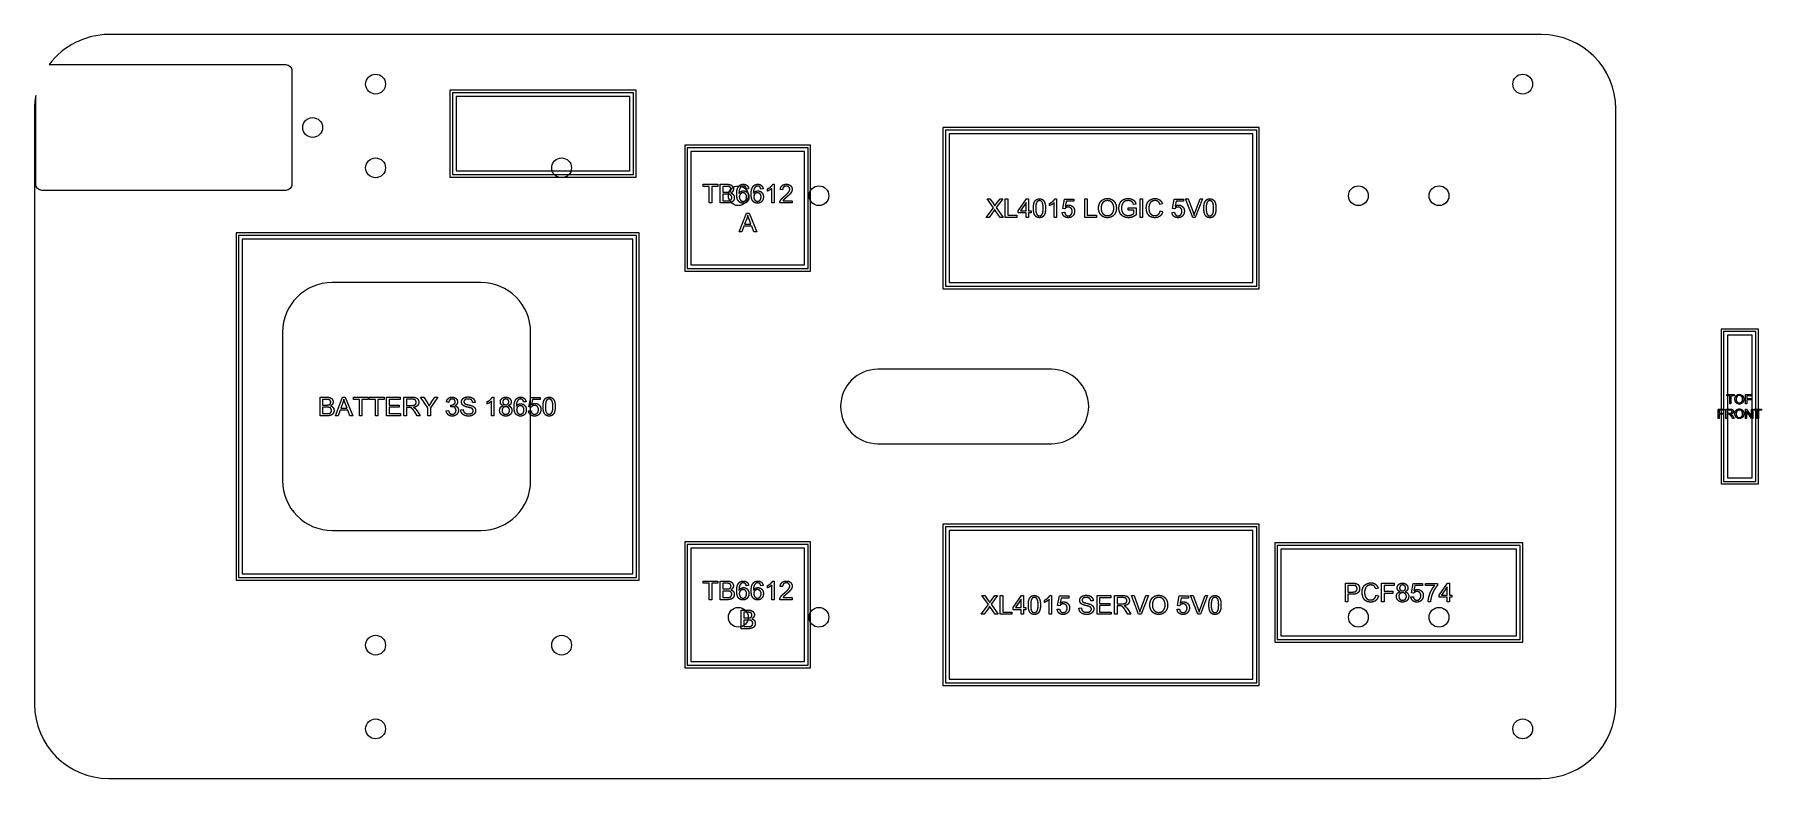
# Model space of a CAD drawing. Extents: x -140 to 139, y -60 to 60.
import ezdxf

# ---------------------------------------------------------------- set-up
doc = ezdxf.new("R2010")
doc.units = 0
doc.layers.add('CUT', color=1, linetype='Continuous')
doc.layers.add('ENGRAVE', color=5, linetype='Continuous')

msp = doc.modelspace()

# ---------------------------------------------------------------- linework, layer by layer
at = {"layer": 'CUT', "color": 1}
for points in [[(-139.8, 35.85), (-139.8, 50.18), (-139.89, 49.64), (-139.95, 49.1), (-139.99, 48.55), (-140, 48), (-140, -48), (-139.94, -49.23), (-139.76, -50.42), (-139.46, -51.57), (-139.06, -52.67), (-138.55, -53.72), (-137.95, -54.71), (-137.26, -55.63), (-136.49, -56.49), (-135.63, -57.26), (-134.71, -57.95), (-133.72, -58.55), (-132.67, -59.06), (-131.57, -59.46), (-130.42, -59.76), (-129.23, -59.94), (-128, -60), (103, -60), (104.23, -59.94), (105.42, -59.76), (106.57, -59.46), (107.67, -59.06), (108.72, -58.55), (109.71, -57.95), (110.63, -57.26), (111.49, -56.49), (112.26, -55.63), (112.95, -54.71), (113.55, -53.72), (114.06, -52.67), (114.46, -51.57), (114.76, -50.42), (114.94, -49.23), (115, -48), (115, 48), (114.94, 49.23), (114.76, 50.42), (114.46, 51.57), (114.06, 52.67), (113.55, 53.72), (112.95, 54.71), (112.26, 55.63), (111.49, 56.49), (110.63, 57.26), (109.71, 57.95), (108.72, 58.55), (107.67, 59.06), (106.57, 59.46), (105.42, 59.76), (104.23, 59.94), (103, 60), (-128, 60), (-128.71, 59.98), (-129.41, 59.92), (-130.11, 59.81), (-130.79, 59.67), (-131.46, 59.49), (-132.12, 59.27), (-132.77, 59.01), (-133.39, 58.72), (-134, 58.39), (-134.59, 58.03), (-135.16, 57.63), (-135.71, 57.19), (-136.23, 56.73), (-136.73, 56.23), (-137.2, 55.71), (-137.64, 55.15), (-99.5, 55.15), (-99.3, 55.13), (-99.11, 55.07), (-98.79, 54.86), (-98.58, 54.54), (-98.52, 54.35), (-98.5, 54.15), (-98.5, 35.85), (-98.52, 35.65), (-98.58, 35.46), (-98.79, 35.14), (-99.11, 34.93), (-99.3, 34.87), (-99.5, 34.85), (-138.8, 34.85), (-139, 34.87), (-139.19, 34.93), (-139.51, 35.14), (-139.72, 35.46), (-139.78, 35.65), (-139.8, 35.85)], [(-100, -12), (-99.96, -12.79), (-99.84, -13.57), (-99.65, -14.33), (-99.39, -15.06), (-99.06, -15.77), (-98.66, -16.44), (-98.19, -17.07), (-97.66, -17.66), (-97.07, -18.19), (-96.44, -18.66), (-95.77, -19.06), (-95.06, -19.39), (-94.33, -19.65), (-93.57, -19.84), (-92.79, -19.96), (-92, -20), (-68, -20), (-67.18, -19.96), (-66.39, -19.84), (-65.62, -19.64), (-64.89, -19.37), (-64.19, -19.03), (-63.53, -18.63), (-62.91, -18.17), (-62.34, -17.66), (-61.83, -17.09), (-61.37, -16.47), (-60.97, -15.81), (-60.63, -15.11), (-60.36, -14.38), (-60.16, -13.61), (-60.04, -12.82), (-60, -12), (-60, 12), (-60.04, 12.82), (-60.16, 13.61), (-60.36, 14.38), (-60.63, 15.11), (-60.97, 15.81), (-61.37, 16.47), (-61.83, 17.09), (-62.34, 17.66), (-62.91, 18.17), (-63.53, 18.63), (-64.19, 19.03), (-64.89, 19.37), (-65.62, 19.64), (-66.39, 19.84), (-67.18, 19.96), (-68, 20), (-92, 20), (-92.82, 19.96), (-93.61, 19.84), (-94.38, 19.64), (-95.11, 19.37), (-95.81, 19.03), (-96.47, 18.63), (-97.09, 18.17), (-97.66, 17.66), (-98.17, 17.09), (-98.63, 16.47), (-99.03, 15.81), (-99.37, 15.11), (-99.64, 14.38), (-99.84, 13.61), (-99.96, 12.82), (-100, 12), (-100, -12)], [(-4, 6), (-4.61, 5.97), (-5.21, 5.88), (-5.78, 5.73), (-6.34, 5.53), (-6.86, 5.28), (-7.35, 4.98), (-7.82, 4.63), (-8.24, 4.24), (-8.63, 3.82), (-8.98, 3.35), (-9.28, 2.86), (-9.53, 2.34), (-9.73, 1.78), (-9.88, 1.21), (-9.97, 0.61), (-10, 0), (-9.97, -0.61), (-9.88, -1.21), (-9.73, -1.78), (-9.53, -2.34), (-9.28, -2.86), (-8.98, -3.35), (-8.63, -3.82), (-8.24, -4.24), (-7.82, -4.63), (-7.35, -4.98), (-6.86, -5.28), (-6.34, -5.53), (-5.78, -5.73), (-5.21, -5.88), (-4.61, -5.97), (-4, -6), (24, -6), (24.61, -5.97), (25.21, -5.88), (25.78, -5.73), (26.34, -5.53), (26.86, -5.28), (27.35, -4.98), (27.82, -4.63), (28.24, -4.24), (28.63, -3.82), (28.98, -3.35), (29.28, -2.86), (29.53, -2.34), (29.73, -1.78), (29.88, -1.21), (29.97, -0.61), (30, 0), (29.97, 0.61), (29.88, 1.21), (29.73, 1.78), (29.53, 2.34), (29.28, 2.86), (28.98, 3.35), (28.63, 3.82), (28.24, 4.24), (27.82, 4.63), (27.35, 4.98), (26.86, 5.28), (26.34, 5.53), (25.78, 5.73), (25.21, 5.88), (24.61, 5.97), (24, 6), (-4, 6)]]:
    msp.add_lwpolyline(points, close=True, dxfattribs=at)
for centre in [(-85, 52), (100, 52), (-95.15, 45), (-85, 38.5), (-55, 38.5), (-26.5, 34), (-13.5, 34), (73.5, 34), (86.5, 34), (-26.5, -34), (-13.5, -34), (73.5, -34), (86.5, -34), (-85, -38.5), (-55, -38.5), (-85, -52), (100, -52)]:
    msp.add_circle(centre, 1.6, dxfattribs=at)
at = {"layer": 'ENGRAVE', "color": 5}
for points in [[(-43, 51), (-73, 51), (-73, 37), (-43, 37), (-43, 51)], [(-43.4, 50.6), (-72.6, 50.6), (-72.6, 37.4), (-43.4, 37.4), (-43.4, 50.6)], [(57.5, 45), (6.5, 45), (6.5, 19), (57.5, 19), (57.5, 45)], [(57.1, 44.6), (6.9, 44.6), (6.9, 19.4), (57.1, 19.4), (57.1, 44.6)], [(-14.85, 42.15), (-35.15, 42.15), (-35.15, 21.85), (-14.85, 21.85), (-14.85, 42.15)], [(-15.25, 41.75), (-34.75, 41.75), (-34.75, 22.25), (-15.25, 22.25), (-15.25, 41.75)], [(-42.5, 28), (-107.5, 28), (-107.5, -28), (-42.5, -28), (-42.5, 28)], [(-42.9, 27.6), (-107.1, 27.6), (-107.1, -27.6), (-42.9, -27.6), (-42.9, 27.6)], [(138, 12.5), (132, 12.5), (132, -12.5), (138, -12.5), (138, 12.5)], [(137.6, 12.1), (132.4, 12.1), (132.4, -12.1), (137.6, -12.1), (137.6, 12.1)], [(57.5, -19), (6.5, -19), (6.5, -45), (57.5, -45), (57.5, -19)], [(57.1, -19.4), (6.9, -19.4), (6.9, -44.6), (57.1, -44.6), (57.1, -19.4)], [(-14.85, -21.85), (-35.15, -21.85), (-35.15, -42.15), (-14.85, -42.15), (-14.85, -21.85)], [(-15.25, -22.25), (-34.75, -22.25), (-34.75, -41.75), (-15.25, -41.75), (-15.25, -22.25)], [(100, -22), (60, -22), (60, -38), (100, -38), (100, -22)], [(99.6, -22.4), (60.4, -22.4), (60.4, -37.6), (99.6, -37.6), (99.6, -22.4)]]:
    msp.add_lwpolyline(points, close=True, dxfattribs=at)
for points in [[(-44, 50), (-72, 50)], [(-72, 50), (-72, 38)], [(-44, 38), (-44, 50)], [(56.5, 44), (7.5, 44)], [(7.5, 44), (7.5, 20)], [(56.5, 20), (56.5, 44)], [(-15.85, 41.15), (-34.15, 41.15)], [(-34.15, 41.15), (-34.15, 22.85)], [(-15.85, 22.85), (-15.85, 41.15)], [(-72, 38), (-44, 38)], [(-32.18, 35.49), (-32.18, 35.84)], [(-32.18, 35.84), (-29.8, 35.84)], [(-31.19, 35.49), (-32.18, 35.49)], [(-31.19, 32.84), (-31.19, 35.49)], [(-29.8, 35.49), (-30.79, 35.49)], [(-30.79, 35.49), (-30.79, 32.84)], [(-29.8, 35.84), (-29.8, 35.49)], [(-29.41, 32.84), (-29.41, 35.84)], [(-29.41, 35.84), (-28.29, 35.84)], [(-28.41, 35.49), (-29.01, 35.49)], [(-29.01, 35.49), (-29.01, 34.58)], [(-29.01, 34.58), (-28.37, 34.58)], [(-28.32, 34.23), (-29.01, 34.23)], [(-29.01, 34.23), (-29.01, 33.2)], [(-27.96, 35.44), (-27.96, 35.44), (-27.96, 35.45), (-27.97, 35.45), (-27.97, 35.45), (-27.97, 35.45), (-27.97, 35.45), (-27.98, 35.45), (-27.98, 35.45), (-27.98, 35.45), (-27.98, 35.45), (-27.99, 35.45), (-27.99, 35.45), (-27.99, 35.45), (-28, 35.45), (-28, 35.46), (-28, 35.46), (-28.01, 35.46), (-28.01, 35.46), (-28.01, 35.46), (-28.02, 35.46), (-28.02, 35.46), (-28.02, 35.46), (-28.02, 35.46), (-28.03, 35.46), (-28.03, 35.46), (-28.04, 35.46), (-28.04, 35.46), (-28.04, 35.46), (-28.04, 35.46), (-28.05, 35.46), (-28.05, 35.47), (-28.06, 35.47), (-28.06, 35.47), (-28.07, 35.47), (-28.08, 35.47), (-28.09, 35.47), (-28.1, 35.47), (-28.11, 35.47), (-28.12, 35.47), (-28.13, 35.48), (-28.14, 35.48), (-28.15, 35.48), (-28.16, 35.48), (-28.17, 35.48), (-28.18, 35.48), (-28.19, 35.48), (-28.2, 35.48), (-28.21, 35.48), (-28.22, 35.48), (-28.23, 35.48), (-28.25, 35.48), (-28.26, 35.48), (-28.27, 35.48), (-28.28, 35.48), (-28.29, 35.49), (-28.31, 35.49), (-28.32, 35.49), (-28.33, 35.49), (-28.35, 35.49), (-28.36, 35.49), (-28.37, 35.49), (-28.39, 35.49), (-28.4, 35.49), (-28.41, 35.49)], [(-28.37, 34.58), (-28.35, 34.58), (-28.34, 34.58), (-28.33, 34.58), (-28.32, 34.58), (-28.31, 34.58), (-28.3, 34.58), (-28.29, 34.58), (-28.28, 34.58), (-28.27, 34.58), (-28.26, 34.58), (-28.25, 34.58), (-28.24, 34.58), (-28.23, 34.58), (-28.22, 34.58), (-28.21, 34.58), (-28.2, 34.58), (-28.19, 34.59), (-28.18, 34.59), (-28.17, 34.59), (-28.17, 34.59), (-28.16, 34.59), (-28.15, 34.59), (-28.14, 34.59), (-28.13, 34.59), (-28.12, 34.59), (-28.12, 34.59), (-28.11, 34.59), (-28.1, 34.59), (-28.09, 34.59), (-28.09, 34.6), (-28.08, 34.6), (-28.07, 34.6), (-28.07, 34.6), (-28.07, 34.6), (-28.06, 34.6), (-28.06, 34.6), (-28.06, 34.6), (-28.05, 34.6), (-28.05, 34.6), (-28.05, 34.6), (-28.05, 34.6), (-28.04, 34.6), (-28.04, 34.6), (-28.04, 34.6), (-28.03, 34.6), (-28.03, 34.6), (-28.03, 34.6), (-28.03, 34.61), (-28.02, 34.61), (-28.02, 34.61), (-28.02, 34.61), (-28.02, 34.61), (-28.01, 34.61), (-28.01, 34.61), (-28.01, 34.61), (-28.01, 34.61), (-28, 34.61), (-28, 34.61), (-28, 34.61), (-28, 34.61), (-27.99, 34.61), (-27.99, 34.61), (-27.99, 34.61), (-27.99, 34.62)], [(-27.88, 34.18), (-27.89, 34.18), (-27.89, 34.18), (-27.89, 34.18), (-27.9, 34.18), (-27.9, 34.18), (-27.9, 34.18), (-27.91, 34.18), (-27.91, 34.18), (-27.91, 34.19), (-27.92, 34.19), (-27.92, 34.19), (-27.93, 34.19), (-27.93, 34.19), (-27.93, 34.19), (-27.94, 34.19), (-27.94, 34.19), (-27.94, 34.19), (-27.95, 34.19), (-27.95, 34.19), (-27.96, 34.2), (-27.96, 34.2), (-27.97, 34.2), (-27.97, 34.2), (-27.97, 34.2), (-27.98, 34.2), (-27.98, 34.2), (-27.99, 34.2), (-27.99, 34.2), (-27.99, 34.2), (-28, 34.2), (-28, 34.2), (-28.01, 34.21), (-28.02, 34.21), (-28.02, 34.21), (-28.03, 34.21), (-28.04, 34.21), (-28.05, 34.21), (-28.06, 34.21), (-28.07, 34.21), (-28.08, 34.21), (-28.08, 34.22), (-28.09, 34.22), (-28.1, 34.22), (-28.11, 34.22), (-28.12, 34.22), (-28.13, 34.22), (-28.14, 34.22), (-28.15, 34.22), (-28.16, 34.22), (-28.17, 34.22), (-28.18, 34.22), (-28.19, 34.22), (-28.2, 34.22), (-28.21, 34.22), (-28.22, 34.22), (-28.23, 34.23), (-28.24, 34.23), (-28.25, 34.23), (-28.26, 34.23), (-28.28, 34.23), (-28.29, 34.23), (-28.3, 34.23), (-28.31, 34.23), (-28.32, 34.23)], [(-28.29, 35.84), (-28.27, 35.84), (-28.26, 35.84), (-28.25, 35.84), (-28.23, 35.84), (-28.22, 35.84), (-28.21, 35.84), (-28.2, 35.84), (-28.19, 35.84), (-28.17, 35.84), (-28.16, 35.84), (-28.15, 35.84), (-28.14, 35.84), (-28.13, 35.84), (-28.11, 35.83), (-28.1, 35.83), (-28.09, 35.83), (-28.08, 35.83), (-28.07, 35.83), (-28.06, 35.83), (-28.05, 35.83), (-28.03, 35.83), (-28.02, 35.83), (-28.01, 35.82), (-28, 35.82), (-27.99, 35.82), (-27.98, 35.82), (-27.97, 35.82), (-27.96, 35.82), (-27.95, 35.81), (-27.94, 35.81), (-27.93, 35.81), (-27.92, 35.81), (-27.91, 35.81), (-27.91, 35.8), (-27.9, 35.8), (-27.9, 35.8), (-27.89, 35.8), (-27.88, 35.8), (-27.88, 35.8), (-27.87, 35.8), (-27.86, 35.79), (-27.86, 35.79), (-27.85, 35.79), (-27.85, 35.79), (-27.84, 35.79), (-27.83, 35.79), (-27.83, 35.78), (-27.82, 35.78), (-27.82, 35.78), (-27.81, 35.78), (-27.81, 35.78), (-27.8, 35.77), (-27.79, 35.77), (-27.79, 35.77), (-27.78, 35.77), (-27.78, 35.77), (-27.77, 35.76), (-27.77, 35.76), (-27.76, 35.76), (-27.76, 35.76), (-27.75, 35.76), (-27.75, 35.75), (-27.74, 35.75), (-27.73, 35.75)], [(-27.99, 34.62), (-27.98, 34.62), (-27.98, 34.62), (-27.97, 34.62), (-27.97, 34.62), (-27.96, 34.62), (-27.96, 34.63), (-27.95, 34.63), (-27.95, 34.63), (-27.94, 34.63), (-27.94, 34.63), (-27.93, 34.63), (-27.93, 34.64), (-27.92, 34.64), (-27.92, 34.64), (-27.91, 34.64), (-27.91, 34.64), (-27.9, 34.65), (-27.9, 34.65), (-27.9, 34.65), (-27.89, 34.65), (-27.89, 34.66), (-27.88, 34.66), (-27.88, 34.66), (-27.87, 34.66), (-27.87, 34.66), (-27.87, 34.67), (-27.86, 34.67), (-27.86, 34.67), (-27.85, 34.68), (-27.85, 34.68), (-27.85, 34.68), (-27.84, 34.68), (-27.84, 34.69), (-27.84, 34.69), (-27.83, 34.69), (-27.83, 34.69), (-27.83, 34.69), (-27.82, 34.7), (-27.82, 34.7), (-27.82, 34.7), (-27.82, 34.7), (-27.81, 34.71), (-27.81, 34.71), (-27.81, 34.71), (-27.81, 34.71), (-27.8, 34.72), (-27.8, 34.72), (-27.8, 34.72), (-27.79, 34.72), (-27.79, 34.73), (-27.79, 34.73), (-27.79, 34.73), (-27.78, 34.73), (-27.78, 34.74), (-27.78, 34.74), (-27.78, 34.74), (-27.78, 34.74), (-27.77, 34.75), (-27.77, 34.75), (-27.77, 34.75), (-27.77, 34.76), (-27.76, 34.76), (-27.76, 34.76), (-27.76, 34.76)], [(-27.75, 35.29), (-27.76, 35.29), (-27.76, 35.3), (-27.76, 35.3), (-27.76, 35.3), (-27.76, 35.31), (-27.77, 35.31), (-27.77, 35.31), (-27.77, 35.32), (-27.77, 35.32), (-27.78, 35.32), (-27.78, 35.33), (-27.78, 35.33), (-27.78, 35.33), (-27.79, 35.33), (-27.79, 35.34), (-27.79, 35.34), (-27.8, 35.34), (-27.8, 35.35), (-27.8, 35.35), (-27.8, 35.35), (-27.81, 35.35), (-27.81, 35.36), (-27.81, 35.36), (-27.81, 35.36), (-27.82, 35.37), (-27.82, 35.37), (-27.82, 35.37), (-27.83, 35.37), (-27.83, 35.38), (-27.83, 35.38), (-27.84, 35.38), (-27.84, 35.38), (-27.84, 35.39), (-27.85, 35.39), (-27.85, 35.39), (-27.85, 35.39), (-27.86, 35.4), (-27.86, 35.4), (-27.86, 35.4), (-27.87, 35.4), (-27.87, 35.4), (-27.87, 35.41), (-27.88, 35.41), (-27.88, 35.41), (-27.88, 35.41), (-27.89, 35.41), (-27.89, 35.42), (-27.89, 35.42), (-27.9, 35.42), (-27.9, 35.42), (-27.91, 35.42), (-27.91, 35.43), (-27.91, 35.43), (-27.92, 35.43), (-27.92, 35.43), (-27.93, 35.43), (-27.93, 35.43), (-27.93, 35.44), (-27.94, 35.44), (-27.94, 35.44), (-27.95, 35.44), (-27.95, 35.44), (-27.95, 35.44), (-27.96, 35.44)], [(-27.64, 34), (-27.65, 34.01), (-27.65, 34.01), (-27.65, 34.01), (-27.65, 34.02), (-27.66, 34.02), (-27.66, 34.02), (-27.66, 34.03), (-27.66, 34.03), (-27.67, 34.03), (-27.67, 34.04), (-27.67, 34.04), (-27.68, 34.04), (-27.68, 34.05), (-27.68, 34.05), (-27.69, 34.05), (-27.69, 34.06), (-27.69, 34.06), (-27.69, 34.06), (-27.7, 34.07), (-27.7, 34.07), (-27.7, 34.07), (-27.71, 34.08), (-27.71, 34.08), (-27.71, 34.08), (-27.72, 34.09), (-27.72, 34.09), (-27.72, 34.09), (-27.73, 34.09), (-27.73, 34.1), (-27.73, 34.1), (-27.74, 34.1), (-27.74, 34.1), (-27.75, 34.11), (-27.75, 34.11), (-27.75, 34.11), (-27.76, 34.12), (-27.76, 34.12), (-27.77, 34.12), (-27.77, 34.12), (-27.77, 34.13), (-27.78, 34.13), (-27.78, 34.13), (-27.79, 34.13), (-27.79, 34.14), (-27.79, 34.14), (-27.8, 34.14), (-27.8, 34.14), (-27.81, 34.14), (-27.81, 34.15), (-27.82, 34.15), (-27.82, 34.15), (-27.83, 34.15), (-27.83, 34.16), (-27.83, 34.16), (-27.84, 34.16), (-27.84, 34.16), (-27.85, 34.16), (-27.85, 34.17), (-27.86, 34.17), (-27.86, 34.17), (-27.87, 34.17), (-27.87, 34.17), (-27.88, 34.17), (-27.88, 34.18)], [(-27.77, 33.29), (-27.77, 33.29), (-27.76, 33.29), (-27.76, 33.3), (-27.76, 33.3), (-27.75, 33.3), (-27.75, 33.3), (-27.75, 33.3), (-27.75, 33.31), (-27.74, 33.31), (-27.74, 33.31), (-27.74, 33.31), (-27.74, 33.31), (-27.73, 33.31), (-27.73, 33.32), (-27.73, 33.32), (-27.73, 33.32), (-27.72, 33.32), (-27.72, 33.32), (-27.72, 33.33), (-27.72, 33.33), (-27.71, 33.33), (-27.71, 33.33), (-27.71, 33.34), (-27.71, 33.34), (-27.7, 33.34), (-27.7, 33.34), (-27.7, 33.34), (-27.7, 33.35), (-27.7, 33.35), (-27.69, 33.35), (-27.69, 33.35), (-27.69, 33.36), (-27.69, 33.36), (-27.68, 33.36), (-27.68, 33.36), (-27.68, 33.37), (-27.68, 33.37), (-27.67, 33.37), (-27.67, 33.38), (-27.67, 33.38), (-27.67, 33.38), (-27.66, 33.38), (-27.66, 33.39), (-27.66, 33.39), (-27.66, 33.39), (-27.65, 33.4), (-27.65, 33.4), (-27.65, 33.4), (-27.65, 33.41), (-27.65, 33.41), (-27.64, 33.41), (-27.64, 33.42), (-27.64, 33.42), (-27.64, 33.42), (-27.63, 33.43), (-27.63, 33.43), (-27.63, 33.43), (-27.63, 33.44), (-27.63, 33.44), (-27.62, 33.44), (-27.62, 33.45), (-27.62, 33.45), (-27.62, 33.45), (-27.62, 33.46)], [(-27.76, 34.76), (-27.76, 34.77), (-27.76, 34.77), (-27.75, 34.77), (-27.75, 34.78), (-27.75, 34.78), (-27.75, 34.78), (-27.74, 34.79), (-27.74, 34.79), (-27.74, 34.79), (-27.74, 34.8), (-27.74, 34.8), (-27.74, 34.8), (-27.73, 34.8), (-27.73, 34.81), (-27.73, 34.81), (-27.73, 34.81), (-27.73, 34.82), (-27.73, 34.82), (-27.72, 34.82), (-27.72, 34.83), (-27.72, 34.83), (-27.72, 34.83), (-27.72, 34.84), (-27.72, 34.84), (-27.71, 34.85), (-27.71, 34.85), (-27.71, 34.85), (-27.71, 34.86), (-27.71, 34.86), (-27.71, 34.86), (-27.71, 34.87), (-27.71, 34.87), (-27.7, 34.87), (-27.7, 34.88), (-27.7, 34.88), (-27.7, 34.89), (-27.7, 34.89), (-27.7, 34.9), (-27.7, 34.9), (-27.69, 34.91), (-27.69, 34.91), (-27.69, 34.92), (-27.69, 34.92), (-27.69, 34.92), (-27.69, 34.93), (-27.69, 34.93), (-27.69, 34.94), (-27.69, 34.94), (-27.69, 34.95), (-27.69, 34.95), (-27.69, 34.96), (-27.69, 34.96), (-27.68, 34.97), (-27.68, 34.97), (-27.68, 34.98), (-27.68, 34.98), (-27.68, 34.99), (-27.68, 34.99), (-27.68, 35), (-27.68, 35.01), (-27.68, 35.01), (-27.68, 35.02), (-27.68, 35.02), (-27.68, 35.03)], [(-27.68, 35.03), (-27.68, 35.03), (-27.68, 35.04), (-27.68, 35.04), (-27.68, 35.05), (-27.68, 35.05), (-27.68, 35.06), (-27.68, 35.06), (-27.68, 35.07), (-27.68, 35.07), (-27.68, 35.07), (-27.68, 35.08), (-27.68, 35.08), (-27.69, 35.09), (-27.69, 35.09), (-27.69, 35.1), (-27.69, 35.1), (-27.69, 35.11), (-27.69, 35.11), (-27.69, 35.12), (-27.69, 35.12), (-27.69, 35.13), (-27.69, 35.13), (-27.69, 35.13), (-27.69, 35.14), (-27.69, 35.14), (-27.69, 35.15), (-27.7, 35.15), (-27.7, 35.16), (-27.7, 35.16), (-27.7, 35.17), (-27.7, 35.17), (-27.7, 35.17), (-27.7, 35.18), (-27.7, 35.18), (-27.71, 35.19), (-27.71, 35.19), (-27.71, 35.19), (-27.71, 35.2), (-27.71, 35.2), (-27.71, 35.2), (-27.71, 35.21), (-27.71, 35.21), (-27.72, 35.22), (-27.72, 35.22), (-27.72, 35.22), (-27.72, 35.23), (-27.72, 35.23), (-27.72, 35.23), (-27.73, 35.24), (-27.73, 35.24), (-27.73, 35.24), (-27.73, 35.25), (-27.73, 35.25), (-27.73, 35.25), (-27.74, 35.26), (-27.74, 35.26), (-27.74, 35.26), (-27.74, 35.27), (-27.74, 35.27), (-27.75, 35.28), (-27.75, 35.28), (-27.75, 35.28), (-27.75, 35.29), (-27.75, 35.29)], [(-27.73, 35.75), (-27.73, 35.75), (-27.72, 35.74), (-27.72, 35.74), (-27.71, 35.74), (-27.7, 35.73), (-27.7, 35.73), (-27.69, 35.73), (-27.68, 35.72), (-27.68, 35.72), (-27.67, 35.72), (-27.67, 35.71), (-27.66, 35.71), (-27.65, 35.71), (-27.65, 35.7), (-27.64, 35.7), (-27.64, 35.7), (-27.63, 35.69), (-27.62, 35.69), (-27.62, 35.69), (-27.61, 35.68), (-27.61, 35.68), (-27.6, 35.67), (-27.6, 35.67), (-27.59, 35.67), (-27.58, 35.66), (-27.58, 35.66), (-27.57, 35.65), (-27.57, 35.65), (-27.56, 35.65), (-27.56, 35.64), (-27.55, 35.64), (-27.55, 35.63), (-27.54, 35.63), (-27.54, 35.62), (-27.53, 35.62), (-27.53, 35.61), (-27.52, 35.61), (-27.52, 35.61), (-27.51, 35.6), (-27.51, 35.6), (-27.5, 35.59), (-27.5, 35.59), (-27.5, 35.58), (-27.49, 35.58), (-27.49, 35.57), (-27.48, 35.57), (-27.48, 35.56), (-27.47, 35.56), (-27.47, 35.55), (-27.46, 35.55), (-27.46, 35.54), (-27.46, 35.54), (-27.45, 35.53), (-27.45, 35.53), (-27.44, 35.52), (-27.44, 35.51), (-27.44, 35.51), (-27.43, 35.5), (-27.43, 35.5), (-27.42, 35.49), (-27.42, 35.49), (-27.42, 35.48), (-27.41, 35.47), (-27.41, 35.47)], [(-27.4, 34.71), (-27.4, 34.71), (-27.4, 34.7), (-27.4, 34.7), (-27.41, 34.69), (-27.41, 34.69), (-27.41, 34.68), (-27.42, 34.68), (-27.42, 34.67), (-27.42, 34.67), (-27.43, 34.66), (-27.43, 34.66), (-27.43, 34.65), (-27.44, 34.65), (-27.44, 34.65), (-27.45, 34.64), (-27.45, 34.64), (-27.45, 34.63), (-27.46, 34.63), (-27.46, 34.62), (-27.46, 34.62), (-27.47, 34.62), (-27.47, 34.61), (-27.48, 34.61), (-27.48, 34.6), (-27.48, 34.6), (-27.49, 34.59), (-27.49, 34.59), (-27.5, 34.59), (-27.5, 34.58), (-27.5, 34.58), (-27.51, 34.57), (-27.51, 34.57), (-27.52, 34.56), (-27.52, 34.56), (-27.53, 34.56), (-27.53, 34.55), (-27.54, 34.55), (-27.55, 34.54), (-27.55, 34.54), (-27.56, 34.53), (-27.56, 34.53), (-27.57, 34.52), (-27.57, 34.52), (-27.58, 34.52), (-27.59, 34.51), (-27.59, 34.51), (-27.6, 34.5), (-27.6, 34.5), (-27.61, 34.49), (-27.62, 34.49), (-27.62, 34.49), (-27.63, 34.48), (-27.64, 34.48), (-27.64, 34.47), (-27.65, 34.47), (-27.66, 34.47), (-27.66, 34.46), (-27.67, 34.46), (-27.68, 34.46), (-27.68, 34.45), (-27.69, 34.45), (-27.7, 34.44), (-27.7, 34.44), (-27.71, 34.44)], [(-27.71, 34.44), (-27.7, 34.43), (-27.69, 34.43), (-27.68, 34.43), (-27.67, 34.43), (-27.67, 34.42), (-27.66, 34.42), (-27.65, 34.42), (-27.64, 34.41), (-27.63, 34.41), (-27.62, 34.41), (-27.61, 34.4), (-27.61, 34.4), (-27.6, 34.4), (-27.59, 34.39), (-27.58, 34.39), (-27.57, 34.39), (-27.56, 34.38), (-27.56, 34.38), (-27.55, 34.37), (-27.54, 34.37), (-27.53, 34.37), (-27.53, 34.36), (-27.52, 34.36), (-27.51, 34.35), (-27.5, 34.35), (-27.5, 34.35), (-27.49, 34.34), (-27.48, 34.34), (-27.47, 34.33), (-27.47, 34.33), (-27.46, 34.32), (-27.45, 34.32), (-27.45, 34.31), (-27.44, 34.31), (-27.44, 34.31), (-27.43, 34.3), (-27.42, 34.3), (-27.42, 34.29), (-27.41, 34.29), (-27.41, 34.28), (-27.4, 34.28), (-27.4, 34.28), (-27.39, 34.27), (-27.39, 34.27), (-27.38, 34.26), (-27.38, 34.26), (-27.37, 34.25), (-27.37, 34.25), (-27.36, 34.24), (-27.36, 34.24), (-27.35, 34.23), (-27.35, 34.23), (-27.34, 34.22), (-27.34, 34.22), (-27.33, 34.21), (-27.33, 34.21), (-27.32, 34.2), (-27.32, 34.2), (-27.31, 34.19), (-27.31, 34.19), (-27.31, 34.18), (-27.3, 34.18), (-27.3, 34.17), (-27.29, 34.17)], [(-27.56, 33.71), (-27.56, 33.72), (-27.56, 33.72), (-27.56, 33.73), (-27.56, 33.73), (-27.56, 33.74), (-27.56, 33.74), (-27.56, 33.75), (-27.56, 33.75), (-27.56, 33.76), (-27.56, 33.76), (-27.56, 33.77), (-27.56, 33.78), (-27.56, 33.78), (-27.56, 33.79), (-27.56, 33.79), (-27.56, 33.8), (-27.56, 33.8), (-27.56, 33.81), (-27.57, 33.81), (-27.57, 33.82), (-27.57, 33.82), (-27.57, 33.83), (-27.57, 33.83), (-27.57, 33.84), (-27.57, 33.84), (-27.57, 33.85), (-27.57, 33.85), (-27.58, 33.86), (-27.58, 33.86), (-27.58, 33.87), (-27.58, 33.87), (-27.58, 33.88), (-27.58, 33.88), (-27.58, 33.88), (-27.59, 33.89), (-27.59, 33.89), (-27.59, 33.9), (-27.59, 33.9), (-27.59, 33.9), (-27.59, 33.91), (-27.59, 33.91), (-27.6, 33.92), (-27.6, 33.92), (-27.6, 33.93), (-27.6, 33.93), (-27.6, 33.93), (-27.61, 33.94), (-27.61, 33.94), (-27.61, 33.94), (-27.61, 33.95), (-27.61, 33.95), (-27.62, 33.96), (-27.62, 33.96), (-27.62, 33.96), (-27.62, 33.97), (-27.62, 33.97), (-27.63, 33.98), (-27.63, 33.98), (-27.63, 33.98), (-27.63, 33.99), (-27.64, 33.99), (-27.64, 33.99), (-27.64, 34), (-27.64, 34)], [(-27.62, 33.46), (-27.61, 33.46), (-27.61, 33.46), (-27.61, 33.47), (-27.61, 33.47), (-27.61, 33.47), (-27.61, 33.48), (-27.6, 33.48), (-27.6, 33.48), (-27.6, 33.49), (-27.6, 33.49), (-27.6, 33.49), (-27.6, 33.5), (-27.6, 33.5), (-27.59, 33.5), (-27.59, 33.51), (-27.59, 33.51), (-27.59, 33.51), (-27.59, 33.52), (-27.59, 33.52), (-27.59, 33.52), (-27.59, 33.53), (-27.58, 33.53), (-27.58, 33.53), (-27.58, 33.54), (-27.58, 33.54), (-27.58, 33.55), (-27.58, 33.55), (-27.58, 33.55), (-27.58, 33.56), (-27.58, 33.56), (-27.57, 33.56), (-27.57, 33.57), (-27.57, 33.57), (-27.57, 33.58), (-27.57, 33.58), (-27.57, 33.58), (-27.57, 33.59), (-27.57, 33.59), (-27.57, 33.6), (-27.57, 33.6), (-27.57, 33.61), (-27.56, 33.61), (-27.56, 33.61), (-27.56, 33.62), (-27.56, 33.62), (-27.56, 33.63), (-27.56, 33.63), (-27.56, 33.64), (-27.56, 33.64), (-27.56, 33.65), (-27.56, 33.65), (-27.56, 33.65), (-27.56, 33.66), (-27.56, 33.66), (-27.56, 33.67), (-27.56, 33.67), (-27.56, 33.68), (-27.56, 33.68), (-27.56, 33.69), (-27.56, 33.69), (-27.56, 33.7), (-27.56, 33.7), (-27.56, 33.71), (-27.56, 33.71)], [(-27.41, 35.47), (-27.41, 35.46), (-27.4, 35.46), (-27.4, 35.45), (-27.39, 35.44), (-27.39, 35.44), (-27.39, 35.43), (-27.38, 35.43), (-27.38, 35.42), (-27.38, 35.41), (-27.37, 35.41), (-27.37, 35.4), (-27.37, 35.39), (-27.36, 35.39), (-27.36, 35.38), (-27.36, 35.38), (-27.36, 35.37), (-27.35, 35.36), (-27.35, 35.36), (-27.35, 35.35), (-27.35, 35.34), (-27.34, 35.34), (-27.34, 35.33), (-27.34, 35.33), (-27.34, 35.32), (-27.33, 35.31), (-27.33, 35.31), (-27.33, 35.3), (-27.33, 35.29), (-27.32, 35.29), (-27.32, 35.28), (-27.32, 35.27), (-27.32, 35.27), (-27.32, 35.26), (-27.32, 35.26), (-27.31, 35.25), (-27.31, 35.24), (-27.31, 35.24), (-27.31, 35.23), (-27.31, 35.23), (-27.31, 35.22), (-27.31, 35.21), (-27.3, 35.21), (-27.3, 35.2), (-27.3, 35.2), (-27.3, 35.19), (-27.3, 35.18), (-27.3, 35.18), (-27.3, 35.17), (-27.3, 35.17), (-27.3, 35.16), (-27.3, 35.15), (-27.29, 35.15), (-27.29, 35.14), (-27.29, 35.14), (-27.29, 35.13), (-27.29, 35.12), (-27.29, 35.12), (-27.29, 35.11), (-27.29, 35.1), (-27.29, 35.1), (-27.29, 35.09), (-27.29, 35.09), (-27.29, 35.08), (-27.29, 35.07)], [(-27.29, 35.07), (-27.29, 35.07), (-27.29, 35.06), (-27.29, 35.06), (-27.29, 35.05), (-27.29, 35.04), (-27.29, 35.04), (-27.29, 35.03), (-27.29, 35.03), (-27.29, 35.02), (-27.29, 35.02), (-27.29, 35.01), (-27.29, 35), (-27.3, 35), (-27.3, 34.99), (-27.3, 34.99), (-27.3, 34.98), (-27.3, 34.97), (-27.3, 34.97), (-27.3, 34.96), (-27.3, 34.96), (-27.3, 34.95), (-27.3, 34.95), (-27.3, 34.94), (-27.31, 34.94), (-27.31, 34.93), (-27.31, 34.92), (-27.31, 34.92), (-27.31, 34.91), (-27.31, 34.91), (-27.31, 34.9), (-27.31, 34.9), (-27.32, 34.89), (-27.32, 34.88), (-27.32, 34.88), (-27.32, 34.87), (-27.32, 34.87), (-27.32, 34.86), (-27.33, 34.86), (-27.33, 34.85), (-27.33, 34.84), (-27.33, 34.84), (-27.34, 34.83), (-27.34, 34.83), (-27.34, 34.82), (-27.34, 34.82), (-27.34, 34.81), (-27.35, 34.8), (-27.35, 34.8), (-27.35, 34.79), (-27.35, 34.79), (-27.36, 34.78), (-27.36, 34.78), (-27.36, 34.77), (-27.36, 34.77), (-27.37, 34.76), (-27.37, 34.76), (-27.37, 34.75), (-27.38, 34.74), (-27.38, 34.74), (-27.38, 34.73), (-27.39, 34.73), (-27.39, 34.72), (-27.39, 34.72), (-27.4, 34.71)], [(-27.29, 34.17), (-27.29, 34.16), (-27.28, 34.15), (-27.28, 34.15), (-27.28, 34.14), (-27.27, 34.14), (-27.27, 34.13), (-27.26, 34.12), (-27.26, 34.12), (-27.26, 34.11), (-27.25, 34.11), (-27.25, 34.1), (-27.24, 34.09), (-27.24, 34.09), (-27.24, 34.08), (-27.23, 34.07), (-27.23, 34.07), (-27.23, 34.06), (-27.22, 34.06), (-27.22, 34.05), (-27.22, 34.04), (-27.21, 34.04), (-27.21, 34.03), (-27.21, 34.02), (-27.21, 34.02), (-27.2, 34.01), (-27.2, 34), (-27.2, 34), (-27.2, 33.99), (-27.19, 33.98), (-27.19, 33.98), (-27.19, 33.97), (-27.19, 33.96), (-27.18, 33.96), (-27.18, 33.95), (-27.18, 33.94), (-27.18, 33.93), (-27.17, 33.93), (-27.17, 33.92), (-27.17, 33.91), (-27.17, 33.9), (-27.17, 33.9), (-27.16, 33.89), (-27.16, 33.88), (-27.16, 33.87), (-27.16, 33.87), (-27.16, 33.86), (-27.16, 33.85), (-27.16, 33.84), (-27.15, 33.83), (-27.15, 33.83), (-27.15, 33.82), (-27.15, 33.81), (-27.15, 33.8), (-27.15, 33.79), (-27.15, 33.79), (-27.15, 33.78), (-27.15, 33.77), (-27.15, 33.76), (-27.15, 33.75), (-27.15, 33.74), (-27.15, 33.74), (-27.15, 33.73), (-27.15, 33.72), (-27.15, 33.71)], [(-27.15, 33.71), (-27.15, 33.7), (-27.15, 33.7), (-27.15, 33.69), (-27.15, 33.68), (-27.15, 33.68), (-27.15, 33.67), (-27.15, 33.66), (-27.15, 33.66), (-27.15, 33.65), (-27.15, 33.64), (-27.15, 33.64), (-27.15, 33.63), (-27.15, 33.62), (-27.15, 33.62), (-27.15, 33.61), (-27.15, 33.61), (-27.15, 33.6), (-27.15, 33.59), (-27.15, 33.59), (-27.15, 33.58), (-27.16, 33.57), (-27.16, 33.57), (-27.16, 33.56), (-27.16, 33.55), (-27.16, 33.55), (-27.16, 33.54), (-27.16, 33.53), (-27.16, 33.53), (-27.16, 33.52), (-27.17, 33.52), (-27.17, 33.51), (-27.17, 33.5), (-27.17, 33.5), (-27.17, 33.49), (-27.17, 33.49), (-27.17, 33.48), (-27.18, 33.47), (-27.18, 33.47), (-27.18, 33.46), (-27.18, 33.46), (-27.18, 33.45), (-27.19, 33.44), (-27.19, 33.44), (-27.19, 33.43), (-27.19, 33.43), (-27.19, 33.42), (-27.19, 33.41), (-27.2, 33.41), (-27.2, 33.4), (-27.2, 33.4), (-27.2, 33.39), (-27.21, 33.39), (-27.21, 33.38), (-27.21, 33.37), (-27.21, 33.37), (-27.21, 33.36), (-27.22, 33.36), (-27.22, 33.35), (-27.22, 33.35), (-27.22, 33.34), (-27.23, 33.33), (-27.23, 33.33), (-27.23, 33.32), (-27.24, 33.32)], [(-26.77, 34.24), (-26.76, 34.28), (-26.76, 34.31), (-26.76, 34.35), (-26.76, 34.38), (-26.76, 34.41), (-26.76, 34.44), (-26.76, 34.48), (-26.76, 34.51), (-26.75, 34.54), (-26.75, 34.57), (-26.75, 34.6), (-26.75, 34.63), (-26.74, 34.66), (-26.74, 34.69), (-26.74, 34.72), (-26.73, 34.75), (-26.73, 34.77), (-26.72, 34.8), (-26.72, 34.83), (-26.72, 34.86), (-26.71, 34.88), (-26.7, 34.91), (-26.7, 34.94), (-26.69, 34.96), (-26.69, 34.99), (-26.68, 35.01), (-26.67, 35.04), (-26.67, 35.06), (-26.66, 35.09), (-26.65, 35.11), (-26.64, 35.13), (-26.64, 35.15), (-26.63, 35.17), (-26.63, 35.18), (-26.62, 35.19), (-26.62, 35.2), (-26.61, 35.22), (-26.61, 35.23), (-26.6, 35.24), (-26.6, 35.25), (-26.59, 35.27), (-26.59, 35.28), (-26.58, 35.29), (-26.57, 35.3), (-26.57, 35.31), (-26.56, 35.32), (-26.56, 35.34), (-26.55, 35.35), (-26.55, 35.36), (-26.54, 35.37), (-26.53, 35.38), (-26.53, 35.39), (-26.52, 35.4), (-26.51, 35.41), (-26.51, 35.42), (-26.5, 35.43), (-26.49, 35.44), (-26.49, 35.45), (-26.48, 35.46), (-26.47, 35.47), (-26.47, 35.48), (-26.46, 35.49), (-26.45, 35.5), (-26.44, 35.51)], [(-26.47, 33.13), (-26.48, 33.14), (-26.49, 33.14), (-26.49, 33.15), (-26.5, 33.16), (-26.51, 33.17), (-26.51, 33.18), (-26.52, 33.18), (-26.53, 33.19), (-26.53, 33.2), (-26.54, 33.21), (-26.54, 33.22), (-26.55, 33.23), (-26.55, 33.24), (-26.56, 33.25), (-26.57, 33.26), (-26.57, 33.27), (-26.58, 33.28), (-26.58, 33.29), (-26.59, 33.3), (-26.59, 33.31), (-26.6, 33.32), (-26.6, 33.33), (-26.61, 33.34), (-26.61, 33.35), (-26.62, 33.36), (-26.62, 33.37), (-26.63, 33.38), (-26.63, 33.39), (-26.63, 33.4), (-26.64, 33.41), (-26.64, 33.42), (-26.65, 33.43), (-26.65, 33.45), (-26.66, 33.47), (-26.67, 33.49), (-26.68, 33.52), (-26.68, 33.54), (-26.69, 33.56), (-26.69, 33.58), (-26.7, 33.6), (-26.7, 33.63), (-26.71, 33.65), (-26.71, 33.67), (-26.72, 33.7), (-26.72, 33.72), (-26.73, 33.75), (-26.73, 33.77), (-26.74, 33.8), (-26.74, 33.82), (-26.74, 33.85), (-26.75, 33.87), (-26.75, 33.9), (-26.75, 33.93), (-26.75, 33.95), (-26.76, 33.98), (-26.76, 34.01), (-26.76, 34.04), (-26.76, 34.07), (-26.76, 34.09), (-26.76, 34.12), (-26.76, 34.15), (-26.76, 34.18), (-26.76, 34.21), (-26.77, 34.24)], [(-26.44, 35.51), (-26.44, 35.52), (-26.43, 35.53), (-26.42, 35.54), (-26.41, 35.55), (-26.4, 35.56), (-26.39, 35.57), (-26.38, 35.58), (-26.37, 35.59), (-26.36, 35.6), (-26.35, 35.61), (-26.35, 35.61), (-26.34, 35.62), (-26.33, 35.63), (-26.32, 35.64), (-26.31, 35.65), (-26.3, 35.66), (-26.29, 35.66), (-26.28, 35.67), (-26.27, 35.68), (-26.26, 35.69), (-26.25, 35.69), (-26.24, 35.7), (-26.23, 35.71), (-26.22, 35.71), (-26.2, 35.72), (-26.19, 35.73), (-26.18, 35.73), (-26.17, 35.74), (-26.16, 35.74), (-26.15, 35.75), (-26.14, 35.76), (-26.13, 35.76), (-26.12, 35.77), (-26.1, 35.77), (-26.09, 35.78), (-26.08, 35.78), (-26.07, 35.79), (-26.05, 35.79), (-26.04, 35.8), (-26.03, 35.8), (-26.01, 35.81), (-26, 35.81), (-25.99, 35.81), (-25.98, 35.82), (-25.96, 35.82), (-25.95, 35.82), (-25.93, 35.83), (-25.92, 35.83), (-25.91, 35.83), (-25.89, 35.84), (-25.88, 35.84), (-25.87, 35.84), (-25.85, 35.84), (-25.84, 35.84), (-25.82, 35.85), (-25.81, 35.85), (-25.79, 35.85), (-25.78, 35.85), (-25.76, 35.85), (-25.75, 35.85), (-25.73, 35.85), (-25.72, 35.85), (-25.7, 35.85), (-25.69, 35.85)], [(-26.29, 35.08), (-26.3, 35.08), (-26.3, 35.07), (-26.3, 35.06), (-26.3, 35.06), (-26.31, 35.05), (-26.31, 35.05), (-26.31, 35.04), (-26.31, 35.04), (-26.31, 35.03), (-26.32, 35.02), (-26.32, 35.02), (-26.32, 35.01), (-26.32, 35), (-26.32, 35), (-26.33, 34.99), (-26.33, 34.98), (-26.33, 34.98), (-26.33, 34.97), (-26.33, 34.97), (-26.34, 34.96), (-26.34, 34.95), (-26.34, 34.95), (-26.34, 34.94), (-26.34, 34.93), (-26.34, 34.92), (-26.35, 34.92), (-26.35, 34.91), (-26.35, 34.9), (-26.35, 34.9), (-26.35, 34.89), (-26.35, 34.88), (-26.36, 34.87), (-26.36, 34.86), (-26.36, 34.85), (-26.36, 34.84), (-26.36, 34.82), (-26.37, 34.81), (-26.37, 34.79), (-26.37, 34.78), (-26.37, 34.77), (-26.38, 34.75), (-26.38, 34.74), (-26.38, 34.73), (-26.38, 34.71), (-26.38, 34.7), (-26.38, 34.68), (-26.39, 34.67), (-26.39, 34.65), (-26.39, 34.64), (-26.39, 34.62), (-26.39, 34.61), (-26.39, 34.59), (-26.39, 34.57), (-26.39, 34.56), (-26.39, 34.54), (-26.4, 34.53), (-26.4, 34.51), (-26.4, 34.49), (-26.4, 34.47), (-26.4, 34.46), (-26.4, 34.44), (-26.4, 34.42), (-26.4, 34.41), (-26.4, 34.39)], [(-26.4, 34.39), (-26.39, 34.39), (-26.39, 34.4), (-26.39, 34.41), (-26.38, 34.41), (-26.38, 34.42), (-26.37, 34.43), (-26.37, 34.43), (-26.36, 34.44), (-26.36, 34.45), (-26.35, 34.45), (-26.35, 34.46), (-26.34, 34.46), (-26.34, 34.47), (-26.33, 34.48), (-26.33, 34.48), (-26.32, 34.49), (-26.32, 34.49), (-26.31, 34.5), (-26.31, 34.51), (-26.3, 34.51), (-26.3, 34.52), (-26.29, 34.52), (-26.29, 34.53), (-26.28, 34.53), (-26.28, 34.54), (-26.27, 34.54), (-26.27, 34.55), (-26.26, 34.55), (-26.26, 34.56), (-26.25, 34.56), (-26.25, 34.57), (-26.24, 34.57), (-26.24, 34.58), (-26.23, 34.58), (-26.23, 34.59), (-26.22, 34.59), (-26.22, 34.59), (-26.21, 34.6), (-26.21, 34.6), (-26.2, 34.61), (-26.2, 34.61), (-26.19, 34.61), (-26.19, 34.62), (-26.18, 34.62), (-26.18, 34.63), (-26.17, 34.63), (-26.17, 34.63), (-26.16, 34.64), (-26.16, 34.64), (-26.15, 34.64), (-26.14, 34.65), (-26.14, 34.65), (-26.13, 34.65), (-26.13, 34.66), (-26.12, 34.66), (-26.12, 34.66), (-26.11, 34.67), (-26.11, 34.67), (-26.1, 34.67), (-26.1, 34.68), (-26.09, 34.68), (-26.08, 34.68), (-26.08, 34.69), (-26.07, 34.69)], [(-26.17, 34.28), (-26.17, 34.28), (-26.18, 34.27), (-26.18, 34.27), (-26.19, 34.26), (-26.19, 34.26), (-26.2, 34.25), (-26.2, 34.24), (-26.21, 34.24), (-26.21, 34.23), (-26.21, 34.23), (-26.22, 34.22), (-26.22, 34.22), (-26.23, 34.21), (-26.23, 34.21), (-26.23, 34.2), (-26.24, 34.19), (-26.24, 34.19), (-26.25, 34.18), (-26.25, 34.18), (-26.25, 34.17), (-26.26, 34.16), (-26.26, 34.16), (-26.26, 34.15), (-26.27, 34.14), (-26.27, 34.14), (-26.27, 34.13), (-26.28, 34.13), (-26.28, 34.12), (-26.28, 34.11), (-26.29, 34.11), (-26.29, 34.1), (-26.29, 34.09), (-26.29, 34.09), (-26.3, 34.08), (-26.3, 34.07), (-26.3, 34.06), (-26.31, 34.05), (-26.31, 34.05), (-26.31, 34.04), (-26.31, 34.03), (-26.32, 34.02), (-26.32, 34.01), (-26.32, 34), (-26.32, 34), (-26.32, 33.99), (-26.33, 33.98), (-26.33, 33.97), (-26.33, 33.96), (-26.33, 33.95), (-26.33, 33.94), (-26.33, 33.93), (-26.33, 33.93), (-26.34, 33.92), (-26.34, 33.91), (-26.34, 33.9), (-26.34, 33.89), (-26.34, 33.88), (-26.34, 33.87), (-26.34, 33.86), (-26.34, 33.85), (-26.34, 33.84), (-26.34, 33.83), (-26.34, 33.82), (-26.34, 33.81)], [(-26.34, 33.81), (-26.34, 33.81), (-26.34, 33.8), (-26.34, 33.8), (-26.34, 33.79), (-26.34, 33.78), (-26.34, 33.78), (-26.34, 33.77), (-26.34, 33.77), (-26.34, 33.76), (-26.34, 33.75), (-26.34, 33.75), (-26.34, 33.74), (-26.34, 33.74), (-26.34, 33.73), (-26.34, 33.73), (-26.34, 33.72), (-26.34, 33.71), (-26.34, 33.71), (-26.33, 33.7), (-26.33, 33.7), (-26.33, 33.69), (-26.33, 33.68), (-26.33, 33.68), (-26.33, 33.67), (-26.33, 33.67), (-26.33, 33.66), (-26.33, 33.66), (-26.33, 33.65), (-26.33, 33.64), (-26.32, 33.64), (-26.32, 33.63), (-26.32, 33.63), (-26.32, 33.62), (-26.32, 33.62), (-26.32, 33.61), (-26.32, 33.6), (-26.31, 33.6), (-26.31, 33.59), (-26.31, 33.59), (-26.31, 33.58), (-26.31, 33.58), (-26.31, 33.57), (-26.31, 33.57), (-26.3, 33.56), (-26.3, 33.55), (-26.3, 33.55), (-26.3, 33.54), (-26.3, 33.54), (-26.29, 33.53), (-26.29, 33.53), (-26.29, 33.52), (-26.29, 33.51), (-26.29, 33.51), (-26.28, 33.5), (-26.28, 33.5), (-26.28, 33.49), (-26.28, 33.49), (-26.28, 33.48), (-26.27, 33.48), (-26.27, 33.47), (-26.27, 33.47), (-26.27, 33.46), (-26.26, 33.45), (-26.26, 33.45)], [(-26.02, 35.45), (-26.03, 35.45), (-26.03, 35.44), (-26.03, 35.44), (-26.04, 35.44), (-26.04, 35.43), (-26.05, 35.43), (-26.05, 35.43), (-26.06, 35.42), (-26.06, 35.42), (-26.07, 35.41), (-26.07, 35.41), (-26.08, 35.41), (-26.08, 35.4), (-26.09, 35.4), (-26.09, 35.39), (-26.09, 35.39), (-26.1, 35.38), (-26.1, 35.38), (-26.11, 35.38), (-26.11, 35.37), (-26.12, 35.37), (-26.12, 35.36), (-26.12, 35.36), (-26.13, 35.35), (-26.13, 35.35), (-26.14, 35.34), (-26.14, 35.34), (-26.15, 35.33), (-26.15, 35.33), (-26.15, 35.32), (-26.16, 35.32), (-26.16, 35.31), (-26.17, 35.31), (-26.17, 35.3), (-26.18, 35.3), (-26.18, 35.29), (-26.19, 35.28), (-26.19, 35.28), (-26.19, 35.27), (-26.2, 35.26), (-26.2, 35.26), (-26.21, 35.25), (-26.21, 35.24), (-26.22, 35.24), (-26.22, 35.23), (-26.23, 35.22), (-26.23, 35.21), (-26.23, 35.21), (-26.24, 35.2), (-26.24, 35.19), (-26.25, 35.18), (-26.25, 35.18), (-26.25, 35.17), (-26.26, 35.16), (-26.26, 35.15), (-26.27, 35.15), (-26.27, 35.14), (-26.27, 35.13), (-26.28, 35.12), (-26.28, 35.11), (-26.28, 35.11), (-26.29, 35.1), (-26.29, 35.09), (-26.29, 35.08)], [(-26.26, 33.45), (-26.26, 33.44), (-26.26, 33.44), (-26.25, 33.43), (-26.25, 33.43), (-26.25, 33.42), (-26.24, 33.42), (-26.24, 33.41), (-26.24, 33.4), (-26.24, 33.4), (-26.23, 33.39), (-26.23, 33.39), (-26.23, 33.38), (-26.22, 33.38), (-26.22, 33.37), (-26.22, 33.37), (-26.21, 33.36), (-26.21, 33.36), (-26.21, 33.35), (-26.2, 33.35), (-26.2, 33.34), (-26.2, 33.34), (-26.19, 33.33), (-26.19, 33.33), (-26.19, 33.32), (-26.18, 33.32), (-26.18, 33.31), (-26.18, 33.31), (-26.17, 33.31), (-26.17, 33.3), (-26.16, 33.3), (-26.16, 33.29), (-26.16, 33.29), (-26.15, 33.28), (-26.15, 33.28), (-26.15, 33.28), (-26.14, 33.27), (-26.14, 33.27), (-26.14, 33.27), (-26.13, 33.26), (-26.13, 33.26), (-26.13, 33.25), (-26.12, 33.25), (-26.12, 33.25), (-26.11, 33.24), (-26.11, 33.24), (-26.11, 33.24), (-26.1, 33.23), (-26.1, 33.23), (-26.1, 33.23), (-26.09, 33.22), (-26.09, 33.22), (-26.08, 33.22), (-26.08, 33.21), (-26.08, 33.21), (-26.07, 33.21), (-26.07, 33.21), (-26.06, 33.2), (-26.06, 33.2), (-26.06, 33.2), (-26.05, 33.19), (-26.05, 33.19), (-26.04, 33.19), (-26.04, 33.19), (-26.03, 33.18)], [(-25.74, 34.46), (-25.75, 34.46), (-25.76, 34.46), (-25.77, 34.46), (-25.77, 34.46), (-25.78, 34.46), (-25.79, 34.46), (-25.8, 34.46), (-25.81, 34.46), (-25.81, 34.46), (-25.82, 34.46), (-25.83, 34.46), (-25.83, 34.46), (-25.84, 34.45), (-25.85, 34.45), (-25.86, 34.45), (-25.86, 34.45), (-25.87, 34.45), (-25.88, 34.45), (-25.89, 34.45), (-25.89, 34.44), (-25.9, 34.44), (-25.91, 34.44), (-25.91, 34.44), (-25.92, 34.44), (-25.93, 34.43), (-25.93, 34.43), (-25.94, 34.43), (-25.95, 34.43), (-25.95, 34.42), (-25.96, 34.42), (-25.97, 34.42), (-25.97, 34.42), (-25.98, 34.41), (-25.99, 34.41), (-25.99, 34.41), (-26, 34.4), (-26.01, 34.4), (-26.01, 34.4), (-26.02, 34.4), (-26.03, 34.39), (-26.03, 34.39), (-26.04, 34.38), (-26.04, 34.38), (-26.05, 34.38), (-26.06, 34.37), (-26.06, 34.37), (-26.07, 34.36), (-26.08, 34.36), (-26.08, 34.36), (-26.09, 34.35), (-26.09, 34.35), (-26.1, 34.34), (-26.11, 34.34), (-26.11, 34.33), (-26.12, 34.33), (-26.12, 34.32), (-26.13, 34.32), (-26.13, 34.31), (-26.14, 34.31), (-26.15, 34.3), (-26.15, 34.3), (-26.16, 34.29), (-26.16, 34.29), (-26.17, 34.28)], [(-26.07, 34.69), (-26.07, 34.69), (-26.06, 34.7), (-26.06, 34.7), (-26.05, 34.7), (-26.04, 34.7), (-26.04, 34.71), (-26.03, 34.71), (-26.02, 34.71), (-26.02, 34.71), (-26.01, 34.72), (-26.01, 34.72), (-26, 34.72), (-25.99, 34.73), (-25.99, 34.73), (-25.98, 34.73), (-25.97, 34.73), (-25.97, 34.73), (-25.96, 34.74), (-25.96, 34.74), (-25.95, 34.74), (-25.94, 34.74), (-25.94, 34.75), (-25.93, 34.75), (-25.92, 34.75), (-25.92, 34.75), (-25.91, 34.75), (-25.91, 34.75), (-25.9, 34.76), (-25.89, 34.76), (-25.89, 34.76), (-25.88, 34.76), (-25.87, 34.76), (-25.87, 34.76), (-25.86, 34.77), (-25.86, 34.77), (-25.85, 34.77), (-25.84, 34.77), (-25.84, 34.77), (-25.83, 34.77), (-25.82, 34.77), (-25.82, 34.77), (-25.81, 34.78), (-25.8, 34.78), (-25.8, 34.78), (-25.79, 34.78), (-25.79, 34.78), (-25.78, 34.78), (-25.77, 34.78), (-25.77, 34.78), (-25.76, 34.78), (-25.75, 34.78), (-25.75, 34.78), (-25.74, 34.78), (-25.73, 34.78), (-25.73, 34.79), (-25.72, 34.79), (-25.72, 34.79), (-25.71, 34.79), (-25.7, 34.79), (-25.7, 34.79), (-25.69, 34.79), (-25.68, 34.79), (-25.68, 34.79), (-25.67, 34.79)], [(-25.71, 35.55), (-25.72, 35.55), (-25.72, 35.55), (-25.73, 35.55), (-25.73, 35.55), (-25.74, 35.55), (-25.74, 35.55), (-25.75, 35.55), (-25.76, 35.55), (-25.76, 35.55), (-25.77, 35.55), (-25.77, 35.55), (-25.78, 35.55), (-25.78, 35.55), (-25.79, 35.55), (-25.79, 35.54), (-25.8, 35.54), (-25.8, 35.54), (-25.81, 35.54), (-25.81, 35.54), (-25.82, 35.54), (-25.83, 35.54), (-25.83, 35.54), (-25.84, 35.54), (-25.84, 35.54), (-25.85, 35.53), (-25.85, 35.53), (-25.86, 35.53), (-25.86, 35.53), (-25.87, 35.53), (-25.87, 35.53), (-25.88, 35.53), (-25.88, 35.52), (-25.89, 35.52), (-25.89, 35.52), (-25.9, 35.52), (-25.9, 35.52), (-25.9, 35.52), (-25.91, 35.51), (-25.91, 35.51), (-25.92, 35.51), (-25.92, 35.51), (-25.93, 35.51), (-25.93, 35.5), (-25.94, 35.5), (-25.94, 35.5), (-25.94, 35.5), (-25.95, 35.5), (-25.95, 35.49), (-25.96, 35.49), (-25.96, 35.49), (-25.97, 35.49), (-25.97, 35.48), (-25.97, 35.48), (-25.98, 35.48), (-25.98, 35.48), (-25.99, 35.47), (-25.99, 35.47), (-26, 35.47), (-26, 35.47), (-26, 35.46), (-26.01, 35.46), (-26.01, 35.46), (-26.02, 35.46), (-26.02, 35.45)], [(-25.33, 34.28), (-25.33, 34.29), (-25.34, 34.29), (-25.34, 34.3), (-25.35, 34.3), (-25.35, 34.31), (-25.36, 34.31), (-25.36, 34.32), (-25.37, 34.32), (-25.37, 34.33), (-25.38, 34.33), (-25.39, 34.34), (-25.39, 34.34), (-25.4, 34.35), (-25.4, 34.35), (-25.41, 34.36), (-25.41, 34.36), (-25.42, 34.36), (-25.42, 34.37), (-25.43, 34.37), (-25.44, 34.38), (-25.44, 34.38), (-25.45, 34.38), (-25.45, 34.39), (-25.46, 34.39), (-25.47, 34.39), (-25.47, 34.4), (-25.48, 34.4), (-25.49, 34.4), (-25.49, 34.41), (-25.5, 34.41), (-25.5, 34.41), (-25.51, 34.42), (-25.52, 34.42), (-25.52, 34.42), (-25.53, 34.42), (-25.54, 34.43), (-25.54, 34.43), (-25.55, 34.43), (-25.56, 34.43), (-25.56, 34.44), (-25.57, 34.44), (-25.58, 34.44), (-25.59, 34.44), (-25.59, 34.44), (-25.6, 34.45), (-25.61, 34.45), (-25.61, 34.45), (-25.62, 34.45), (-25.63, 34.45), (-25.64, 34.45), (-25.64, 34.45), (-25.65, 34.46), (-25.66, 34.46), (-25.67, 34.46), (-25.67, 34.46), (-25.68, 34.46), (-25.69, 34.46), (-25.7, 34.46), (-25.7, 34.46), (-25.71, 34.46), (-25.72, 34.46), (-25.73, 34.46), (-25.74, 34.46), (-25.74, 34.46)], [(-25.34, 35.39), (-25.35, 35.4), (-25.35, 35.4), (-25.36, 35.41), (-25.36, 35.41), (-25.37, 35.42), (-25.37, 35.42), (-25.38, 35.43), (-25.38, 35.43), (-25.39, 35.43), (-25.39, 35.44), (-25.4, 35.44), (-25.4, 35.45), (-25.41, 35.45), (-25.41, 35.45), (-25.42, 35.46), (-25.42, 35.46), (-25.43, 35.47), (-25.43, 35.47), (-25.44, 35.47), (-25.44, 35.48), (-25.45, 35.48), (-25.45, 35.48), (-25.46, 35.49), (-25.46, 35.49), (-25.47, 35.49), (-25.48, 35.49), (-25.48, 35.5), (-25.49, 35.5), (-25.49, 35.5), (-25.5, 35.51), (-25.5, 35.51), (-25.51, 35.51), (-25.51, 35.51), (-25.52, 35.52), (-25.53, 35.52), (-25.53, 35.52), (-25.54, 35.52), (-25.54, 35.52), (-25.55, 35.53), (-25.56, 35.53), (-25.56, 35.53), (-25.57, 35.53), (-25.57, 35.53), (-25.58, 35.53), (-25.59, 35.54), (-25.59, 35.54), (-25.6, 35.54), (-25.61, 35.54), (-25.61, 35.54), (-25.62, 35.54), (-25.62, 35.54), (-25.63, 35.54), (-25.64, 35.55), (-25.64, 35.55), (-25.65, 35.55), (-25.66, 35.55), (-25.66, 35.55), (-25.67, 35.55), (-25.68, 35.55), (-25.68, 35.55), (-25.69, 35.55), (-25.7, 35.55), (-25.7, 35.55), (-25.71, 35.55)], [(-25.69, 35.85), (-25.68, 35.85), (-25.66, 35.85), (-25.65, 35.85), (-25.64, 35.85), (-25.63, 35.85), (-25.62, 35.85), (-25.61, 35.85), (-25.6, 35.85), (-25.58, 35.85), (-25.57, 35.85), (-25.56, 35.85), (-25.55, 35.85), (-25.54, 35.84), (-25.53, 35.84), (-25.52, 35.84), (-25.51, 35.84), (-25.5, 35.84), (-25.49, 35.83), (-25.47, 35.83), (-25.46, 35.83), (-25.45, 35.83), (-25.44, 35.83), (-25.43, 35.82), (-25.42, 35.82), (-25.41, 35.82), (-25.4, 35.82), (-25.39, 35.81), (-25.38, 35.81), (-25.37, 35.81), (-25.36, 35.8), (-25.35, 35.8), (-25.34, 35.8), (-25.33, 35.79), (-25.33, 35.79), (-25.32, 35.79), (-25.31, 35.78), (-25.3, 35.78), (-25.3, 35.78), (-25.29, 35.77), (-25.28, 35.77), (-25.27, 35.76), (-25.26, 35.76), (-25.26, 35.76), (-25.25, 35.75), (-25.24, 35.75), (-25.23, 35.74), (-25.23, 35.74), (-25.22, 35.74), (-25.21, 35.73), (-25.21, 35.73), (-25.2, 35.72), (-25.19, 35.72), (-25.18, 35.71), (-25.18, 35.71), (-25.17, 35.7), (-25.16, 35.7), (-25.16, 35.69), (-25.15, 35.69), (-25.14, 35.68), (-25.14, 35.68), (-25.13, 35.67), (-25.12, 35.67), (-25.12, 35.66), (-25.11, 35.65)], [(-25.67, 34.79), (-25.66, 34.79), (-25.65, 34.79), (-25.64, 34.79), (-25.62, 34.79), (-25.61, 34.79), (-25.6, 34.78), (-25.59, 34.78), (-25.58, 34.78), (-25.57, 34.78), (-25.56, 34.78), (-25.55, 34.78), (-25.54, 34.78), (-25.53, 34.78), (-25.52, 34.77), (-25.51, 34.77), (-25.49, 34.77), (-25.48, 34.77), (-25.47, 34.77), (-25.46, 34.76), (-25.45, 34.76), (-25.44, 34.76), (-25.43, 34.76), (-25.42, 34.75), (-25.41, 34.75), (-25.4, 34.75), (-25.39, 34.74), (-25.38, 34.74), (-25.37, 34.74), (-25.36, 34.73), (-25.35, 34.73), (-25.34, 34.72), (-25.33, 34.72), (-25.32, 34.72), (-25.31, 34.71), (-25.3, 34.71), (-25.29, 34.7), (-25.28, 34.7), (-25.27, 34.69), (-25.26, 34.69), (-25.25, 34.68), (-25.25, 34.68), (-25.24, 34.67), (-25.23, 34.67), (-25.22, 34.66), (-25.21, 34.65), (-25.2, 34.65), (-25.19, 34.64), (-25.18, 34.63), (-25.17, 34.63), (-25.16, 34.62), (-25.15, 34.62), (-25.15, 34.61), (-25.14, 34.6), (-25.13, 34.59), (-25.12, 34.59), (-25.11, 34.58), (-25.1, 34.57), (-25.09, 34.56), (-25.09, 34.56), (-25.08, 34.55), (-25.07, 34.54), (-25.06, 34.53), (-25.05, 34.52), (-25.04, 34.52)], [(-25.2, 35.08), (-25.21, 35.09), (-25.21, 35.09), (-25.21, 35.1), (-25.21, 35.11), (-25.21, 35.12), (-25.22, 35.13), (-25.22, 35.13), (-25.22, 35.14), (-25.22, 35.15), (-25.22, 35.16), (-25.23, 35.17), (-25.23, 35.17), (-25.23, 35.18), (-25.23, 35.19), (-25.24, 35.19), (-25.24, 35.2), (-25.24, 35.21), (-25.24, 35.22), (-25.25, 35.22), (-25.25, 35.23), (-25.25, 35.24), (-25.25, 35.24), (-25.26, 35.25), (-25.26, 35.26), (-25.26, 35.26), (-25.26, 35.27), (-25.27, 35.27), (-25.27, 35.28), (-25.27, 35.29), (-25.28, 35.29), (-25.28, 35.3), (-25.28, 35.3), (-25.28, 35.31), (-25.28, 35.31), (-25.29, 35.31), (-25.29, 35.32), (-25.29, 35.32), (-25.29, 35.32), (-25.29, 35.33), (-25.3, 35.33), (-25.3, 35.33), (-25.3, 35.33), (-25.3, 35.34), (-25.3, 35.34), (-25.3, 35.34), (-25.31, 35.35), (-25.31, 35.35), (-25.31, 35.35), (-25.31, 35.35), (-25.31, 35.36), (-25.32, 35.36), (-25.32, 35.36), (-25.32, 35.37), (-25.32, 35.37), (-25.32, 35.37), (-25.33, 35.37), (-25.33, 35.38), (-25.33, 35.38), (-25.33, 35.38), (-25.33, 35.38), (-25.34, 35.39), (-25.34, 35.39), (-25.34, 35.39), (-25.34, 35.39)], [(-25.16, 33.79), (-25.16, 33.8), (-25.16, 33.81), (-25.16, 33.82), (-25.16, 33.84), (-25.16, 33.85), (-25.16, 33.86), (-25.16, 33.87), (-25.16, 33.88), (-25.16, 33.89), (-25.17, 33.9), (-25.17, 33.91), (-25.17, 33.92), (-25.17, 33.93), (-25.17, 33.94), (-25.17, 33.95), (-25.17, 33.96), (-25.18, 33.97), (-25.18, 33.98), (-25.18, 33.99), (-25.18, 33.99), (-25.18, 34), (-25.19, 34.01), (-25.19, 34.02), (-25.19, 34.03), (-25.19, 34.04), (-25.2, 34.05), (-25.2, 34.06), (-25.2, 34.07), (-25.2, 34.07), (-25.21, 34.08), (-25.21, 34.09), (-25.21, 34.1), (-25.22, 34.11), (-25.22, 34.11), (-25.22, 34.12), (-25.22, 34.13), (-25.23, 34.13), (-25.23, 34.14), (-25.23, 34.14), (-25.24, 34.15), (-25.24, 34.16), (-25.24, 34.16), (-25.24, 34.17), (-25.25, 34.17), (-25.25, 34.18), (-25.25, 34.19), (-25.26, 34.19), (-25.26, 34.2), (-25.27, 34.2), (-25.27, 34.21), (-25.27, 34.21), (-25.28, 34.22), (-25.28, 34.22), (-25.28, 34.23), (-25.29, 34.24), (-25.29, 34.24), (-25.3, 34.25), (-25.3, 34.25), (-25.3, 34.26), (-25.31, 34.26), (-25.31, 34.27), (-25.32, 34.27), (-25.32, 34.28), (-25.33, 34.28)], [(-25.33, 33.28), (-25.32, 33.29), (-25.32, 33.29), (-25.31, 33.3), (-25.31, 33.3), (-25.31, 33.31), (-25.3, 33.31), (-25.3, 33.32), (-25.29, 33.32), (-25.29, 33.33), (-25.29, 33.34), (-25.28, 33.34), (-25.28, 33.35), (-25.27, 33.35), (-25.27, 33.36), (-25.27, 33.36), (-25.26, 33.37), (-25.26, 33.38), (-25.26, 33.38), (-25.25, 33.39), (-25.25, 33.39), (-25.25, 33.4), (-25.24, 33.41), (-25.24, 33.41), (-25.24, 33.42), (-25.23, 33.43), (-25.23, 33.43), (-25.23, 33.44), (-25.22, 33.45), (-25.22, 33.45), (-25.22, 33.46), (-25.22, 33.46), (-25.21, 33.47), (-25.21, 33.48), (-25.21, 33.49), (-25.2, 33.5), (-25.2, 33.51), (-25.2, 33.52), (-25.2, 33.53), (-25.19, 33.53), (-25.19, 33.54), (-25.19, 33.55), (-25.19, 33.56), (-25.18, 33.57), (-25.18, 33.58), (-25.18, 33.59), (-25.18, 33.6), (-25.18, 33.61), (-25.17, 33.62), (-25.17, 33.63), (-25.17, 33.64), (-25.17, 33.65), (-25.17, 33.66), (-25.17, 33.67), (-25.17, 33.68), (-25.16, 33.69), (-25.16, 33.7), (-25.16, 33.72), (-25.16, 33.73), (-25.16, 33.74), (-25.16, 33.75), (-25.16, 33.76), (-25.16, 33.77), (-25.16, 33.78), (-25.16, 33.79)], [(-24.84, 35.11), (-25.2, 35.08)], [(-25.11, 35.65), (-25.1, 35.65), (-25.1, 35.64), (-25.09, 35.64), (-25.08, 35.63), (-25.08, 35.63), (-25.07, 35.62), (-25.07, 35.61), (-25.06, 35.61), (-25.05, 35.6), (-25.05, 35.59), (-25.04, 35.59), (-25.04, 35.58), (-25.03, 35.58), (-25.03, 35.57), (-25.02, 35.56), (-25.01, 35.56), (-25.01, 35.55), (-25, 35.54), (-25, 35.53), (-24.99, 35.53), (-24.99, 35.52), (-24.98, 35.51), (-24.98, 35.51), (-24.97, 35.5), (-24.97, 35.49), (-24.96, 35.48), (-24.96, 35.48), (-24.96, 35.47), (-24.95, 35.46), (-24.95, 35.46), (-24.94, 35.45), (-24.94, 35.44), (-24.93, 35.43), (-24.93, 35.42), (-24.92, 35.41), (-24.92, 35.4), (-24.92, 35.39), (-24.91, 35.38), (-24.91, 35.37), (-24.9, 35.36), (-24.9, 35.35), (-24.9, 35.34), (-24.89, 35.34), (-24.89, 35.32), (-24.88, 35.31), (-24.88, 35.3), (-24.88, 35.29), (-24.87, 35.28), (-24.87, 35.27), (-24.87, 35.26), (-24.87, 35.25), (-24.86, 35.24), (-24.86, 35.23), (-24.86, 35.22), (-24.86, 35.21), (-24.85, 35.2), (-24.85, 35.19), (-24.85, 35.18), (-24.85, 35.16), (-24.84, 35.15), (-24.84, 35.14), (-24.84, 35.13), (-24.84, 35.12), (-24.84, 35.11)], [(-25.04, 34.52), (-25.04, 34.51), (-25.03, 34.5), (-25.02, 34.49), (-25.01, 34.48), (-25.01, 34.47), (-25, 34.47), (-24.99, 34.46), (-24.99, 34.45), (-24.98, 34.44), (-24.97, 34.43), (-24.97, 34.42), (-24.96, 34.42), (-24.95, 34.41), (-24.95, 34.4), (-24.94, 34.39), (-24.94, 34.38), (-24.93, 34.37), (-24.93, 34.36), (-24.92, 34.35), (-24.91, 34.34), (-24.91, 34.33), (-24.9, 34.33), (-24.9, 34.32), (-24.89, 34.31), (-24.89, 34.3), (-24.88, 34.29), (-24.88, 34.28), (-24.88, 34.27), (-24.87, 34.26), (-24.87, 34.25), (-24.86, 34.24), (-24.86, 34.23), (-24.85, 34.22), (-24.85, 34.21), (-24.85, 34.19), (-24.84, 34.18), (-24.84, 34.17), (-24.83, 34.16), (-24.83, 34.15), (-24.83, 34.13), (-24.82, 34.12), (-24.82, 34.11), (-24.82, 34.1), (-24.81, 34.08), (-24.81, 34.07), (-24.81, 34.06), (-24.81, 34.05), (-24.8, 34.03), (-24.8, 34.02), (-24.8, 34.01), (-24.8, 33.99), (-24.79, 33.98), (-24.79, 33.97), (-24.79, 33.95), (-24.79, 33.94), (-24.79, 33.93), (-24.79, 33.91), (-24.79, 33.9), (-24.79, 33.89), (-24.79, 33.87), (-24.78, 33.86), (-24.78, 33.84), (-24.78, 33.83), (-24.78, 33.82)], [(-24.78, 33.82), (-24.78, 33.81), (-24.78, 33.8), (-24.78, 33.79), (-24.78, 33.78), (-24.78, 33.77), (-24.79, 33.76), (-24.79, 33.75), (-24.79, 33.74), (-24.79, 33.74), (-24.79, 33.73), (-24.79, 33.72), (-24.79, 33.71), (-24.79, 33.7), (-24.79, 33.69), (-24.79, 33.68), (-24.79, 33.67), (-24.79, 33.67), (-24.79, 33.66), (-24.8, 33.65), (-24.8, 33.64), (-24.8, 33.63), (-24.8, 33.62), (-24.8, 33.61), (-24.8, 33.61), (-24.8, 33.6), (-24.81, 33.59), (-24.81, 33.58), (-24.81, 33.57), (-24.81, 33.56), (-24.81, 33.55), (-24.81, 33.55), (-24.82, 33.54), (-24.82, 33.53), (-24.82, 33.52), (-24.82, 33.51), (-24.82, 33.51), (-24.83, 33.5), (-24.83, 33.49), (-24.83, 33.48), (-24.83, 33.47), (-24.84, 33.47), (-24.84, 33.46), (-24.84, 33.45), (-24.84, 33.44), (-24.85, 33.43), (-24.85, 33.43), (-24.85, 33.42), (-24.85, 33.41), (-24.86, 33.4), (-24.86, 33.4), (-24.86, 33.39), (-24.87, 33.38), (-24.87, 33.37), (-24.87, 33.36), (-24.88, 33.36), (-24.88, 33.35), (-24.88, 33.34), (-24.89, 33.33), (-24.89, 33.33), (-24.89, 33.32), (-24.9, 33.31), (-24.9, 33.3), (-24.9, 33.3), (-24.91, 33.29)], [(-24.43, 34.24), (-24.43, 34.28), (-24.43, 34.31), (-24.43, 34.35), (-24.43, 34.38), (-24.43, 34.41), (-24.43, 34.44), (-24.43, 34.48), (-24.43, 34.51), (-24.42, 34.54), (-24.42, 34.57), (-24.42, 34.6), (-24.42, 34.63), (-24.41, 34.66), (-24.41, 34.69), (-24.41, 34.72), (-24.4, 34.75), (-24.4, 34.77), (-24.39, 34.8), (-24.39, 34.83), (-24.38, 34.86), (-24.38, 34.88), (-24.37, 34.91), (-24.37, 34.94), (-24.36, 34.96), (-24.36, 34.99), (-24.35, 35.01), (-24.34, 35.04), (-24.34, 35.06), (-24.33, 35.09), (-24.32, 35.11), (-24.31, 35.13), (-24.31, 35.15), (-24.3, 35.17), (-24.3, 35.18), (-24.29, 35.19), (-24.29, 35.2), (-24.28, 35.22), (-24.28, 35.23), (-24.27, 35.24), (-24.27, 35.25), (-24.26, 35.27), (-24.26, 35.28), (-24.25, 35.29), (-24.24, 35.3), (-24.24, 35.31), (-24.23, 35.32), (-24.23, 35.34), (-24.22, 35.35), (-24.21, 35.36), (-24.21, 35.37), (-24.2, 35.38), (-24.2, 35.39), (-24.19, 35.4), (-24.18, 35.41), (-24.18, 35.42), (-24.17, 35.43), (-24.16, 35.44), (-24.16, 35.45), (-24.15, 35.46), (-24.14, 35.47), (-24.13, 35.48), (-24.13, 35.49), (-24.12, 35.5), (-24.11, 35.51)], [(-24.14, 33.13), (-24.15, 33.14), (-24.16, 33.14), (-24.16, 33.15), (-24.17, 33.16), (-24.18, 33.17), (-24.18, 33.18), (-24.19, 33.18), (-24.19, 33.19), (-24.2, 33.2), (-24.21, 33.21), (-24.21, 33.22), (-24.22, 33.23), (-24.22, 33.24), (-24.23, 33.25), (-24.23, 33.26), (-24.24, 33.27), (-24.25, 33.28), (-24.25, 33.29), (-24.26, 33.3), (-24.26, 33.31), (-24.27, 33.32), (-24.27, 33.33), (-24.28, 33.34), (-24.28, 33.35), (-24.29, 33.36), (-24.29, 33.37), (-24.3, 33.38), (-24.3, 33.39), (-24.3, 33.4), (-24.31, 33.41), (-24.31, 33.42), (-24.32, 33.43), (-24.32, 33.45), (-24.33, 33.47), (-24.34, 33.49), (-24.34, 33.52), (-24.35, 33.54), (-24.36, 33.56), (-24.36, 33.58), (-24.37, 33.6), (-24.37, 33.63), (-24.38, 33.65), (-24.38, 33.67), (-24.39, 33.7), (-24.39, 33.72), (-24.4, 33.75), (-24.4, 33.77), (-24.4, 33.8), (-24.41, 33.82), (-24.41, 33.85), (-24.41, 33.87), (-24.42, 33.9), (-24.42, 33.93), (-24.42, 33.95), (-24.42, 33.98), (-24.43, 34.01), (-24.43, 34.04), (-24.43, 34.07), (-24.43, 34.09), (-24.43, 34.12), (-24.43, 34.15), (-24.43, 34.18), (-24.43, 34.21), (-24.43, 34.24)], [(-24.11, 35.51), (-24.1, 35.52), (-24.1, 35.53), (-24.09, 35.54), (-24.08, 35.55), (-24.07, 35.56), (-24.06, 35.57), (-24.05, 35.58), (-24.04, 35.59), (-24.03, 35.6), (-24.02, 35.61), (-24.01, 35.61), (-24, 35.62), (-24, 35.63), (-23.99, 35.64), (-23.98, 35.65), (-23.97, 35.66), (-23.96, 35.66), (-23.95, 35.67), (-23.94, 35.68), (-23.93, 35.69), (-23.92, 35.69), (-23.91, 35.7), (-23.89, 35.71), (-23.88, 35.71), (-23.87, 35.72), (-23.86, 35.73), (-23.85, 35.73), (-23.84, 35.74), (-23.83, 35.74), (-23.82, 35.75), (-23.81, 35.76), (-23.8, 35.76), (-23.78, 35.77), (-23.77, 35.77), (-23.76, 35.78), (-23.75, 35.78), (-23.73, 35.79), (-23.72, 35.79), (-23.71, 35.8), (-23.7, 35.8), (-23.68, 35.81), (-23.67, 35.81), (-23.66, 35.81), (-23.64, 35.82), (-23.63, 35.82), (-23.62, 35.82), (-23.6, 35.83), (-23.59, 35.83), (-23.58, 35.83), (-23.56, 35.84), (-23.55, 35.84), (-23.53, 35.84), (-23.52, 35.84), (-23.51, 35.84), (-23.49, 35.85), (-23.48, 35.85), (-23.46, 35.85), (-23.45, 35.85), (-23.43, 35.85), (-23.42, 35.85), (-23.4, 35.85), (-23.39, 35.85), (-23.37, 35.85), (-23.36, 35.85)], [(-23.96, 35.08), (-23.97, 35.08), (-23.97, 35.07), (-23.97, 35.06), (-23.97, 35.06), (-23.97, 35.05), (-23.98, 35.05), (-23.98, 35.04), (-23.98, 35.04), (-23.98, 35.03), (-23.99, 35.02), (-23.99, 35.02), (-23.99, 35.01), (-23.99, 35), (-23.99, 35), (-24, 34.99), (-24, 34.98), (-24, 34.98), (-24, 34.97), (-24, 34.97), (-24, 34.96), (-24.01, 34.95), (-24.01, 34.95), (-24.01, 34.94), (-24.01, 34.93), (-24.01, 34.92), (-24.02, 34.92), (-24.02, 34.91), (-24.02, 34.9), (-24.02, 34.9), (-24.02, 34.89), (-24.02, 34.88), (-24.02, 34.87), (-24.03, 34.86), (-24.03, 34.85), (-24.03, 34.84), (-24.03, 34.82), (-24.04, 34.81), (-24.04, 34.79), (-24.04, 34.78), (-24.04, 34.77), (-24.04, 34.75), (-24.05, 34.74), (-24.05, 34.73), (-24.05, 34.71), (-24.05, 34.7), (-24.05, 34.68), (-24.05, 34.67), (-24.06, 34.65), (-24.06, 34.64), (-24.06, 34.62), (-24.06, 34.61), (-24.06, 34.59), (-24.06, 34.57), (-24.06, 34.56), (-24.06, 34.54), (-24.06, 34.53), (-24.06, 34.51), (-24.07, 34.49), (-24.07, 34.47), (-24.07, 34.46), (-24.07, 34.44), (-24.07, 34.42), (-24.07, 34.41), (-24.07, 34.39)], [(-24.07, 34.39), (-24.06, 34.39), (-24.06, 34.4), (-24.05, 34.41), (-24.05, 34.41), (-24.05, 34.42), (-24.04, 34.43), (-24.04, 34.43), (-24.03, 34.44), (-24.03, 34.45), (-24.02, 34.45), (-24.02, 34.46), (-24.01, 34.46), (-24.01, 34.47), (-24, 34.48), (-24, 34.48), (-23.99, 34.49), (-23.99, 34.49), (-23.98, 34.5), (-23.98, 34.51), (-23.97, 34.51), (-23.97, 34.52), (-23.96, 34.52), (-23.96, 34.53), (-23.95, 34.53), (-23.95, 34.54), (-23.94, 34.54), (-23.94, 34.55), (-23.93, 34.55), (-23.93, 34.56), (-23.92, 34.56), (-23.92, 34.57), (-23.91, 34.57), (-23.91, 34.58), (-23.9, 34.58), (-23.9, 34.59), (-23.89, 34.59), (-23.89, 34.59), (-23.88, 34.6), (-23.88, 34.6), (-23.87, 34.61), (-23.87, 34.61), (-23.86, 34.61), (-23.86, 34.62), (-23.85, 34.62), (-23.85, 34.63), (-23.84, 34.63), (-23.84, 34.63), (-23.83, 34.64), (-23.82, 34.64), (-23.82, 34.64), (-23.81, 34.65), (-23.81, 34.65), (-23.8, 34.65), (-23.8, 34.66), (-23.79, 34.66), (-23.79, 34.66), (-23.78, 34.67), (-23.78, 34.67), (-23.77, 34.67), (-23.76, 34.68), (-23.76, 34.68), (-23.75, 34.68), (-23.75, 34.69), (-23.74, 34.69)], [(-23.84, 34.28), (-23.84, 34.28), (-23.85, 34.27), (-23.85, 34.27), (-23.86, 34.26), (-23.86, 34.26), (-23.87, 34.25), (-23.87, 34.24), (-23.87, 34.24), (-23.88, 34.23), (-23.88, 34.23), (-23.89, 34.22), (-23.89, 34.22), (-23.9, 34.21), (-23.9, 34.21), (-23.9, 34.2), (-23.91, 34.19), (-23.91, 34.19), (-23.92, 34.18), (-23.92, 34.18), (-23.92, 34.17), (-23.93, 34.16), (-23.93, 34.16), (-23.93, 34.15), (-23.94, 34.14), (-23.94, 34.14), (-23.94, 34.13), (-23.95, 34.13), (-23.95, 34.12), (-23.95, 34.11), (-23.95, 34.11), (-23.96, 34.1), (-23.96, 34.09), (-23.96, 34.09), (-23.97, 34.08), (-23.97, 34.07), (-23.97, 34.06), (-23.97, 34.05), (-23.98, 34.05), (-23.98, 34.04), (-23.98, 34.03), (-23.98, 34.02), (-23.99, 34.01), (-23.99, 34), (-23.99, 34), (-23.99, 33.99), (-23.99, 33.98), (-24, 33.97), (-24, 33.96), (-24, 33.95), (-24, 33.94), (-24, 33.93), (-24, 33.93), (-24, 33.92), (-24.01, 33.91), (-24.01, 33.9), (-24.01, 33.89), (-24.01, 33.88), (-24.01, 33.87), (-24.01, 33.86), (-24.01, 33.85), (-24.01, 33.84), (-24.01, 33.83), (-24.01, 33.82), (-24.01, 33.81)], [(-24.01, 33.81), (-24.01, 33.81), (-24.01, 33.8), (-24.01, 33.8), (-24.01, 33.79), (-24.01, 33.78), (-24.01, 33.78), (-24.01, 33.77), (-24.01, 33.77), (-24.01, 33.76), (-24.01, 33.75), (-24.01, 33.75), (-24.01, 33.74), (-24.01, 33.74), (-24.01, 33.73), (-24.01, 33.73), (-24.01, 33.72), (-24, 33.71), (-24, 33.71), (-24, 33.7), (-24, 33.7), (-24, 33.69), (-24, 33.68), (-24, 33.68), (-24, 33.67), (-24, 33.67), (-24, 33.66), (-24, 33.66), (-24, 33.65), (-23.99, 33.64), (-23.99, 33.64), (-23.99, 33.63), (-23.99, 33.63), (-23.99, 33.62), (-23.99, 33.62), (-23.99, 33.61), (-23.99, 33.6), (-23.98, 33.6), (-23.98, 33.59), (-23.98, 33.59), (-23.98, 33.58), (-23.98, 33.58), (-23.98, 33.57), (-23.97, 33.57), (-23.97, 33.56), (-23.97, 33.55), (-23.97, 33.55), (-23.97, 33.54), (-23.97, 33.54), (-23.96, 33.53), (-23.96, 33.53), (-23.96, 33.52), (-23.96, 33.51), (-23.96, 33.51), (-23.95, 33.5), (-23.95, 33.5), (-23.95, 33.49), (-23.95, 33.49), (-23.95, 33.48), (-23.94, 33.48), (-23.94, 33.47), (-23.94, 33.47), (-23.94, 33.46), (-23.93, 33.45), (-23.93, 33.45)], [(-23.69, 35.45), (-23.69, 35.45), (-23.7, 35.44), (-23.7, 35.44), (-23.71, 35.44), (-23.71, 35.43), (-23.72, 35.43), (-23.72, 35.43), (-23.73, 35.42), (-23.73, 35.42), (-23.74, 35.41), (-23.74, 35.41), (-23.75, 35.41), (-23.75, 35.4), (-23.75, 35.4), (-23.76, 35.39), (-23.76, 35.39), (-23.77, 35.38), (-23.77, 35.38), (-23.78, 35.38), (-23.78, 35.37), (-23.79, 35.37), (-23.79, 35.36), (-23.79, 35.36), (-23.8, 35.35), (-23.8, 35.35), (-23.81, 35.34), (-23.81, 35.34), (-23.81, 35.33), (-23.82, 35.33), (-23.82, 35.32), (-23.83, 35.32), (-23.83, 35.31), (-23.84, 35.31), (-23.84, 35.3), (-23.85, 35.3), (-23.85, 35.29), (-23.85, 35.28), (-23.86, 35.28), (-23.86, 35.27), (-23.87, 35.26), (-23.87, 35.26), (-23.88, 35.25), (-23.88, 35.24), (-23.89, 35.24), (-23.89, 35.23), (-23.89, 35.22), (-23.9, 35.21), (-23.9, 35.21), (-23.91, 35.2), (-23.91, 35.19), (-23.91, 35.18), (-23.92, 35.18), (-23.92, 35.17), (-23.93, 35.16), (-23.93, 35.15), (-23.93, 35.15), (-23.94, 35.14), (-23.94, 35.13), (-23.95, 35.12), (-23.95, 35.11), (-23.95, 35.11), (-23.96, 35.1), (-23.96, 35.09), (-23.96, 35.08)], [(-23.93, 33.45), (-23.93, 33.44), (-23.93, 33.44), (-23.92, 33.43), (-23.92, 33.43), (-23.92, 33.42), (-23.91, 33.42), (-23.91, 33.41), (-23.91, 33.4), (-23.91, 33.4), (-23.9, 33.39), (-23.9, 33.39), (-23.9, 33.38), (-23.89, 33.38), (-23.89, 33.37), (-23.89, 33.37), (-23.88, 33.36), (-23.88, 33.36), (-23.88, 33.35), (-23.87, 33.35), (-23.87, 33.34), (-23.87, 33.34), (-23.86, 33.33), (-23.86, 33.33), (-23.86, 33.32), (-23.85, 33.32), (-23.85, 33.31), (-23.85, 33.31), (-23.84, 33.31), (-23.84, 33.3), (-23.83, 33.3), (-23.83, 33.29), (-23.83, 33.29), (-23.82, 33.28), (-23.82, 33.28), (-23.82, 33.28), (-23.81, 33.27), (-23.81, 33.27), (-23.81, 33.27), (-23.8, 33.26), (-23.8, 33.26), (-23.79, 33.25), (-23.79, 33.25), (-23.79, 33.25), (-23.78, 33.24), (-23.78, 33.24), (-23.78, 33.24), (-23.77, 33.23), (-23.77, 33.23), (-23.76, 33.23), (-23.76, 33.22), (-23.76, 33.22), (-23.75, 33.22), (-23.75, 33.21), (-23.75, 33.21), (-23.74, 33.21), (-23.74, 33.21), (-23.73, 33.2), (-23.73, 33.2), (-23.72, 33.2), (-23.72, 33.19), (-23.72, 33.19), (-23.71, 33.19), (-23.71, 33.19), (-23.7, 33.18)], [(-23.41, 34.46), (-23.42, 34.46), (-23.43, 34.46), (-23.44, 34.46), (-23.44, 34.46), (-23.45, 34.46), (-23.46, 34.46), (-23.47, 34.46), (-23.47, 34.46), (-23.48, 34.46), (-23.49, 34.46), (-23.5, 34.46), (-23.5, 34.46), (-23.51, 34.45), (-23.52, 34.45), (-23.53, 34.45), (-23.53, 34.45), (-23.54, 34.45), (-23.55, 34.45), (-23.55, 34.45), (-23.56, 34.44), (-23.57, 34.44), (-23.58, 34.44), (-23.58, 34.44), (-23.59, 34.44), (-23.6, 34.43), (-23.6, 34.43), (-23.61, 34.43), (-23.62, 34.43), (-23.62, 34.42), (-23.63, 34.42), (-23.64, 34.42), (-23.64, 34.42), (-23.65, 34.41), (-23.66, 34.41), (-23.66, 34.41), (-23.67, 34.4), (-23.68, 34.4), (-23.68, 34.4), (-23.69, 34.4), (-23.7, 34.39), (-23.7, 34.39), (-23.71, 34.38), (-23.71, 34.38), (-23.72, 34.38), (-23.73, 34.37), (-23.73, 34.37), (-23.74, 34.36), (-23.74, 34.36), (-23.75, 34.36), (-23.76, 34.35), (-23.76, 34.35), (-23.77, 34.34), (-23.77, 34.34), (-23.78, 34.33), (-23.79, 34.33), (-23.79, 34.32), (-23.8, 34.32), (-23.8, 34.31), (-23.81, 34.31), (-23.81, 34.3), (-23.82, 34.3), (-23.83, 34.29), (-23.83, 34.29), (-23.84, 34.28)], [(-23.74, 34.69), (-23.74, 34.69), (-23.73, 34.7), (-23.72, 34.7), (-23.72, 34.7), (-23.71, 34.7), (-23.71, 34.71), (-23.7, 34.71), (-23.69, 34.71), (-23.69, 34.71), (-23.68, 34.72), (-23.68, 34.72), (-23.67, 34.72), (-23.66, 34.73), (-23.66, 34.73), (-23.65, 34.73), (-23.64, 34.73), (-23.64, 34.73), (-23.63, 34.74), (-23.63, 34.74), (-23.62, 34.74), (-23.61, 34.74), (-23.61, 34.75), (-23.6, 34.75), (-23.59, 34.75), (-23.59, 34.75), (-23.58, 34.75), (-23.57, 34.75), (-23.57, 34.76), (-23.56, 34.76), (-23.56, 34.76), (-23.55, 34.76), (-23.54, 34.76), (-23.54, 34.76), (-23.53, 34.77), (-23.52, 34.77), (-23.52, 34.77), (-23.51, 34.77), (-23.51, 34.77), (-23.5, 34.77), (-23.49, 34.77), (-23.49, 34.77), (-23.48, 34.78), (-23.47, 34.78), (-23.47, 34.78), (-23.46, 34.78), (-23.46, 34.78), (-23.45, 34.78), (-23.44, 34.78), (-23.44, 34.78), (-23.43, 34.78), (-23.42, 34.78), (-23.42, 34.78), (-23.41, 34.78), (-23.4, 34.78), (-23.4, 34.79), (-23.39, 34.79), (-23.38, 34.79), (-23.38, 34.79), (-23.37, 34.79), (-23.37, 34.79), (-23.36, 34.79), (-23.35, 34.79), (-23.35, 34.79), (-23.34, 34.79)], [(-23.38, 35.55), (-23.39, 35.55), (-23.39, 35.55), (-23.4, 35.55), (-23.4, 35.55), (-23.41, 35.55), (-23.41, 35.55), (-23.42, 35.55), (-23.42, 35.55), (-23.43, 35.55), (-23.44, 35.55), (-23.44, 35.55), (-23.45, 35.55), (-23.45, 35.55), (-23.46, 35.55), (-23.46, 35.54), (-23.47, 35.54), (-23.47, 35.54), (-23.48, 35.54), (-23.48, 35.54), (-23.49, 35.54), (-23.49, 35.54), (-23.5, 35.54), (-23.5, 35.54), (-23.51, 35.54), (-23.52, 35.53), (-23.52, 35.53), (-23.53, 35.53), (-23.53, 35.53), (-23.54, 35.53), (-23.54, 35.53), (-23.55, 35.53), (-23.55, 35.52), (-23.56, 35.52), (-23.56, 35.52), (-23.56, 35.52), (-23.57, 35.52), (-23.57, 35.52), (-23.58, 35.51), (-23.58, 35.51), (-23.59, 35.51), (-23.59, 35.51), (-23.6, 35.51), (-23.6, 35.5), (-23.6, 35.5), (-23.61, 35.5), (-23.61, 35.5), (-23.62, 35.5), (-23.62, 35.49), (-23.63, 35.49), (-23.63, 35.49), (-23.64, 35.49), (-23.64, 35.48), (-23.64, 35.48), (-23.65, 35.48), (-23.65, 35.48), (-23.66, 35.47), (-23.66, 35.47), (-23.66, 35.47), (-23.67, 35.47), (-23.67, 35.46), (-23.68, 35.46), (-23.68, 35.46), (-23.69, 35.46), (-23.69, 35.45)], [(-23, 34.28), (-23, 34.29), (-23.01, 34.29), (-23.01, 34.3), (-23.02, 34.3), (-23.02, 34.31), (-23.03, 34.31), (-23.03, 34.32), (-23.04, 34.32), (-23.04, 34.33), (-23.05, 34.33), (-23.05, 34.34), (-23.06, 34.34), (-23.07, 34.35), (-23.07, 34.35), (-23.08, 34.36), (-23.08, 34.36), (-23.09, 34.36), (-23.09, 34.37), (-23.1, 34.37), (-23.11, 34.38), (-23.11, 34.38), (-23.12, 34.38), (-23.12, 34.39), (-23.13, 34.39), (-23.14, 34.39), (-23.14, 34.4), (-23.15, 34.4), (-23.15, 34.4), (-23.16, 34.41), (-23.17, 34.41), (-23.17, 34.41), (-23.18, 34.42), (-23.19, 34.42), (-23.19, 34.42), (-23.2, 34.42), (-23.21, 34.43), (-23.21, 34.43), (-23.22, 34.43), (-23.23, 34.43), (-23.23, 34.44), (-23.24, 34.44), (-23.25, 34.44), (-23.26, 34.44), (-23.26, 34.44), (-23.27, 34.45), (-23.28, 34.45), (-23.28, 34.45), (-23.29, 34.45), (-23.3, 34.45), (-23.31, 34.45), (-23.31, 34.45), (-23.32, 34.46), (-23.33, 34.46), (-23.34, 34.46), (-23.34, 34.46), (-23.35, 34.46), (-23.36, 34.46), (-23.37, 34.46), (-23.37, 34.46), (-23.38, 34.46), (-23.39, 34.46), (-23.4, 34.46), (-23.41, 34.46), (-23.41, 34.46)], [(-23.01, 35.39), (-23.02, 35.4), (-23.02, 35.4), (-23.03, 35.41), (-23.03, 35.41), (-23.04, 35.42), (-23.04, 35.42), (-23.05, 35.43), (-23.05, 35.43), (-23.06, 35.43), (-23.06, 35.44), (-23.07, 35.44), (-23.07, 35.45), (-23.08, 35.45), (-23.08, 35.45), (-23.09, 35.46), (-23.09, 35.46), (-23.1, 35.47), (-23.1, 35.47), (-23.11, 35.47), (-23.11, 35.48), (-23.12, 35.48), (-23.12, 35.48), (-23.13, 35.49), (-23.13, 35.49), (-23.14, 35.49), (-23.14, 35.49), (-23.15, 35.5), (-23.16, 35.5), (-23.16, 35.5), (-23.17, 35.51), (-23.17, 35.51), (-23.18, 35.51), (-23.18, 35.51), (-23.19, 35.52), (-23.2, 35.52), (-23.2, 35.52), (-23.21, 35.52), (-23.21, 35.52), (-23.22, 35.53), (-23.23, 35.53), (-23.23, 35.53), (-23.24, 35.53), (-23.24, 35.53), (-23.25, 35.53), (-23.26, 35.54), (-23.26, 35.54), (-23.27, 35.54), (-23.27, 35.54), (-23.28, 35.54), (-23.29, 35.54), (-23.29, 35.54), (-23.3, 35.54), (-23.31, 35.55), (-23.31, 35.55), (-23.32, 35.55), (-23.33, 35.55), (-23.33, 35.55), (-23.34, 35.55), (-23.35, 35.55), (-23.35, 35.55), (-23.36, 35.55), (-23.37, 35.55), (-23.37, 35.55), (-23.38, 35.55)], [(-23.36, 35.85), (-23.35, 35.85), (-23.33, 35.85), (-23.32, 35.85), (-23.31, 35.85), (-23.3, 35.85), (-23.29, 35.85), (-23.28, 35.85), (-23.26, 35.85), (-23.25, 35.85), (-23.24, 35.85), (-23.23, 35.85), (-23.22, 35.85), (-23.21, 35.84), (-23.2, 35.84), (-23.19, 35.84), (-23.18, 35.84), (-23.16, 35.84), (-23.15, 35.83), (-23.14, 35.83), (-23.13, 35.83), (-23.12, 35.83), (-23.11, 35.83), (-23.1, 35.82), (-23.09, 35.82), (-23.08, 35.82), (-23.07, 35.82), (-23.06, 35.81), (-23.05, 35.81), (-23.04, 35.81), (-23.03, 35.8), (-23.02, 35.8), (-23.01, 35.8), (-23, 35.79), (-23, 35.79), (-22.99, 35.79), (-22.98, 35.78), (-22.97, 35.78), (-22.96, 35.78), (-22.96, 35.77), (-22.95, 35.77), (-22.94, 35.76), (-22.93, 35.76), (-22.93, 35.76), (-22.92, 35.75), (-22.91, 35.75), (-22.9, 35.74), (-22.9, 35.74), (-22.89, 35.74), (-22.88, 35.73), (-22.87, 35.73), (-22.87, 35.72), (-22.86, 35.72), (-22.85, 35.71), (-22.85, 35.71), (-22.84, 35.7), (-22.83, 35.7), (-22.83, 35.69), (-22.82, 35.69), (-22.81, 35.68), (-22.8, 35.68), (-22.8, 35.67), (-22.79, 35.67), (-22.79, 35.66), (-22.78, 35.65)], [(-23.34, 34.79), (-23.33, 34.79), (-23.32, 34.79), (-23.31, 34.79), (-23.29, 34.79), (-23.28, 34.79), (-23.27, 34.78), (-23.26, 34.78), (-23.25, 34.78), (-23.24, 34.78), (-23.23, 34.78), (-23.22, 34.78), (-23.21, 34.78), (-23.2, 34.78), (-23.18, 34.77), (-23.17, 34.77), (-23.16, 34.77), (-23.15, 34.77), (-23.14, 34.77), (-23.13, 34.76), (-23.12, 34.76), (-23.11, 34.76), (-23.1, 34.76), (-23.09, 34.75), (-23.08, 34.75), (-23.07, 34.75), (-23.06, 34.74), (-23.05, 34.74), (-23.04, 34.74), (-23.03, 34.73), (-23.02, 34.73), (-23.01, 34.72), (-23, 34.72), (-22.99, 34.72), (-22.98, 34.71), (-22.97, 34.71), (-22.96, 34.7), (-22.95, 34.7), (-22.94, 34.69), (-22.93, 34.69), (-22.92, 34.68), (-22.91, 34.68), (-22.91, 34.67), (-22.9, 34.67), (-22.89, 34.66), (-22.88, 34.65), (-22.87, 34.65), (-22.86, 34.64), (-22.85, 34.63), (-22.84, 34.63), (-22.83, 34.62), (-22.82, 34.62), (-22.81, 34.61), (-22.81, 34.6), (-22.8, 34.59), (-22.79, 34.59), (-22.78, 34.58), (-22.77, 34.57), (-22.76, 34.56), (-22.75, 34.56), (-22.75, 34.55), (-22.74, 34.54), (-22.73, 34.53), (-22.72, 34.52), (-22.71, 34.52)], [(-22.87, 35.08), (-22.87, 35.09), (-22.88, 35.09), (-22.88, 35.1), (-22.88, 35.11), (-22.88, 35.12), (-22.88, 35.13), (-22.89, 35.13), (-22.89, 35.14), (-22.89, 35.15), (-22.89, 35.16), (-22.9, 35.17), (-22.9, 35.17), (-22.9, 35.18), (-22.9, 35.19), (-22.91, 35.19), (-22.91, 35.2), (-22.91, 35.21), (-22.91, 35.22), (-22.91, 35.22), (-22.92, 35.23), (-22.92, 35.24), (-22.92, 35.24), (-22.93, 35.25), (-22.93, 35.26), (-22.93, 35.26), (-22.93, 35.27), (-22.94, 35.27), (-22.94, 35.28), (-22.94, 35.29), (-22.94, 35.29), (-22.95, 35.3), (-22.95, 35.3), (-22.95, 35.31), (-22.95, 35.31), (-22.96, 35.31), (-22.96, 35.32), (-22.96, 35.32), (-22.96, 35.32), (-22.96, 35.33), (-22.96, 35.33), (-22.97, 35.33), (-22.97, 35.33), (-22.97, 35.34), (-22.97, 35.34), (-22.97, 35.34), (-22.98, 35.35), (-22.98, 35.35), (-22.98, 35.35), (-22.98, 35.35), (-22.98, 35.36), (-22.99, 35.36), (-22.99, 35.36), (-22.99, 35.37), (-22.99, 35.37), (-22.99, 35.37), (-23, 35.37), (-23, 35.38), (-23, 35.38), (-23, 35.38), (-23, 35.38), (-23.01, 35.39), (-23.01, 35.39), (-23.01, 35.39), (-23.01, 35.39)], [(-22.83, 33.79), (-22.83, 33.8), (-22.83, 33.81), (-22.83, 33.82), (-22.83, 33.84), (-22.83, 33.85), (-22.83, 33.86), (-22.83, 33.87), (-22.83, 33.88), (-22.83, 33.89), (-22.83, 33.9), (-22.84, 33.91), (-22.84, 33.92), (-22.84, 33.93), (-22.84, 33.94), (-22.84, 33.95), (-22.84, 33.96), (-22.84, 33.97), (-22.85, 33.98), (-22.85, 33.99), (-22.85, 33.99), (-22.85, 34), (-22.85, 34.01), (-22.86, 34.02), (-22.86, 34.03), (-22.86, 34.04), (-22.86, 34.05), (-22.87, 34.06), (-22.87, 34.07), (-22.87, 34.07), (-22.88, 34.08), (-22.88, 34.09), (-22.88, 34.1), (-22.88, 34.11), (-22.89, 34.11), (-22.89, 34.12), (-22.89, 34.13), (-22.9, 34.13), (-22.9, 34.14), (-22.9, 34.14), (-22.9, 34.15), (-22.91, 34.16), (-22.91, 34.16), (-22.91, 34.17), (-22.92, 34.17), (-22.92, 34.18), (-22.92, 34.19), (-22.93, 34.19), (-22.93, 34.2), (-22.93, 34.2), (-22.94, 34.21), (-22.94, 34.21), (-22.95, 34.22), (-22.95, 34.22), (-22.95, 34.23), (-22.96, 34.24), (-22.96, 34.24), (-22.97, 34.25), (-22.97, 34.25), (-22.97, 34.26), (-22.98, 34.26), (-22.98, 34.27), (-22.99, 34.27), (-22.99, 34.28), (-23, 34.28)], [(-23, 33.28), (-22.99, 33.29), (-22.99, 33.29), (-22.98, 33.3), (-22.98, 33.3), (-22.98, 33.31), (-22.97, 33.31), (-22.97, 33.32), (-22.96, 33.32), (-22.96, 33.33), (-22.95, 33.34), (-22.95, 33.34), (-22.95, 33.35), (-22.94, 33.35), (-22.94, 33.36), (-22.94, 33.36), (-22.93, 33.37), (-22.93, 33.38), (-22.93, 33.38), (-22.92, 33.39), (-22.92, 33.39), (-22.91, 33.4), (-22.91, 33.41), (-22.91, 33.41), (-22.91, 33.42), (-22.9, 33.43), (-22.9, 33.43), (-22.9, 33.44), (-22.89, 33.45), (-22.89, 33.45), (-22.89, 33.46), (-22.89, 33.46), (-22.88, 33.47), (-22.88, 33.48), (-22.88, 33.49), (-22.87, 33.5), (-22.87, 33.51), (-22.87, 33.52), (-22.86, 33.53), (-22.86, 33.53), (-22.86, 33.54), (-22.86, 33.55), (-22.85, 33.56), (-22.85, 33.57), (-22.85, 33.58), (-22.85, 33.59), (-22.85, 33.6), (-22.84, 33.61), (-22.84, 33.62), (-22.84, 33.63), (-22.84, 33.64), (-22.84, 33.65), (-22.84, 33.66), (-22.84, 33.67), (-22.83, 33.68), (-22.83, 33.69), (-22.83, 33.7), (-22.83, 33.72), (-22.83, 33.73), (-22.83, 33.74), (-22.83, 33.75), (-22.83, 33.76), (-22.83, 33.77), (-22.83, 33.78), (-22.83, 33.79)], [(-22.51, 35.11), (-22.87, 35.08)], [(-22.78, 35.65), (-22.77, 35.65), (-22.77, 35.64), (-22.76, 35.64), (-22.75, 35.63), (-22.75, 35.63), (-22.74, 35.62), (-22.73, 35.61), (-22.73, 35.61), (-22.72, 35.6), (-22.72, 35.59), (-22.71, 35.59), (-22.71, 35.58), (-22.7, 35.58), (-22.69, 35.57), (-22.69, 35.56), (-22.68, 35.56), (-22.68, 35.55), (-22.67, 35.54), (-22.67, 35.53), (-22.66, 35.53), (-22.66, 35.52), (-22.65, 35.51), (-22.65, 35.51), (-22.64, 35.5), (-22.64, 35.49), (-22.63, 35.48), (-22.63, 35.48), (-22.63, 35.47), (-22.62, 35.46), (-22.62, 35.46), (-22.61, 35.45), (-22.61, 35.44), (-22.6, 35.43), (-22.6, 35.42), (-22.59, 35.41), (-22.59, 35.4), (-22.59, 35.39), (-22.58, 35.38), (-22.58, 35.37), (-22.57, 35.36), (-22.57, 35.35), (-22.56, 35.34), (-22.56, 35.34), (-22.56, 35.32), (-22.55, 35.31), (-22.55, 35.3), (-22.55, 35.29), (-22.54, 35.28), (-22.54, 35.27), (-22.54, 35.26), (-22.53, 35.25), (-22.53, 35.24), (-22.53, 35.23), (-22.53, 35.22), (-22.52, 35.21), (-22.52, 35.2), (-22.52, 35.19), (-22.52, 35.18), (-22.52, 35.16), (-22.51, 35.15), (-22.51, 35.14), (-22.51, 35.13), (-22.51, 35.12), (-22.51, 35.11)], [(-22.71, 34.52), (-22.71, 34.51), (-22.7, 34.5), (-22.69, 34.49), (-22.68, 34.48), (-22.68, 34.47), (-22.67, 34.47), (-22.66, 34.46), (-22.66, 34.45), (-22.65, 34.44), (-22.64, 34.43), (-22.64, 34.42), (-22.63, 34.42), (-22.62, 34.41), (-22.62, 34.4), (-22.61, 34.39), (-22.61, 34.38), (-22.6, 34.37), (-22.59, 34.36), (-22.59, 34.35), (-22.58, 34.34), (-22.58, 34.33), (-22.57, 34.33), (-22.57, 34.32), (-22.56, 34.31), (-22.56, 34.3), (-22.55, 34.29), (-22.55, 34.28), (-22.54, 34.27), (-22.54, 34.26), (-22.54, 34.25), (-22.53, 34.24), (-22.53, 34.23), (-22.52, 34.22), (-22.52, 34.21), (-22.51, 34.19), (-22.51, 34.18), (-22.51, 34.17), (-22.5, 34.16), (-22.5, 34.15), (-22.49, 34.13), (-22.49, 34.12), (-22.49, 34.11), (-22.49, 34.1), (-22.48, 34.08), (-22.48, 34.07), (-22.48, 34.06), (-22.47, 34.05), (-22.47, 34.03), (-22.47, 34.02), (-22.47, 34.01), (-22.47, 33.99), (-22.46, 33.98), (-22.46, 33.97), (-22.46, 33.95), (-22.46, 33.94), (-22.46, 33.93), (-22.46, 33.91), (-22.46, 33.9), (-22.46, 33.89), (-22.45, 33.87), (-22.45, 33.86), (-22.45, 33.84), (-22.45, 33.83), (-22.45, 33.82)], [(-22.45, 33.82), (-22.45, 33.81), (-22.45, 33.8), (-22.45, 33.79), (-22.45, 33.78), (-22.45, 33.77), (-22.45, 33.76), (-22.45, 33.75), (-22.46, 33.74), (-22.46, 33.74), (-22.46, 33.73), (-22.46, 33.72), (-22.46, 33.71), (-22.46, 33.7), (-22.46, 33.69), (-22.46, 33.68), (-22.46, 33.67), (-22.46, 33.67), (-22.46, 33.66), (-22.46, 33.65), (-22.47, 33.64), (-22.47, 33.63), (-22.47, 33.62), (-22.47, 33.61), (-22.47, 33.61), (-22.47, 33.6), (-22.47, 33.59), (-22.48, 33.58), (-22.48, 33.57), (-22.48, 33.56), (-22.48, 33.55), (-22.48, 33.55), (-22.49, 33.54), (-22.49, 33.53), (-22.49, 33.52), (-22.49, 33.51), (-22.49, 33.51), (-22.5, 33.5), (-22.5, 33.49), (-22.5, 33.48), (-22.5, 33.47), (-22.5, 33.47), (-22.51, 33.46), (-22.51, 33.45), (-22.51, 33.44), (-22.51, 33.43), (-22.52, 33.43), (-22.52, 33.42), (-22.52, 33.41), (-22.53, 33.4), (-22.53, 33.4), (-22.53, 33.39), (-22.53, 33.38), (-22.54, 33.37), (-22.54, 33.36), (-22.54, 33.36), (-22.55, 33.35), (-22.55, 33.34), (-22.55, 33.33), (-22.56, 33.33), (-22.56, 33.32), (-22.57, 33.31), (-22.57, 33.3), (-22.57, 33.3), (-22.58, 33.29)], [(-21.8, 35.1), (-21.79, 35.11), (-21.78, 35.11), (-21.77, 35.11), (-21.76, 35.12), (-21.75, 35.12), (-21.74, 35.13), (-21.73, 35.13), (-21.72, 35.14), (-21.72, 35.14), (-21.71, 35.15), (-21.7, 35.15), (-21.69, 35.16), (-21.68, 35.16), (-21.67, 35.17), (-21.66, 35.18), (-21.65, 35.18), (-21.64, 35.19), (-21.63, 35.19), (-21.62, 35.2), (-21.61, 35.2), (-21.6, 35.21), (-21.59, 35.21), (-21.58, 35.22), (-21.57, 35.22), (-21.56, 35.23), (-21.56, 35.24), (-21.55, 35.24), (-21.54, 35.25), (-21.53, 35.25), (-21.52, 35.26), (-21.51, 35.26), (-21.5, 35.27), (-21.49, 35.27), (-21.49, 35.28), (-21.48, 35.29), (-21.47, 35.29), (-21.46, 35.3), (-21.45, 35.3), (-21.45, 35.31), (-21.44, 35.31), (-21.43, 35.32), (-21.42, 35.32), (-21.42, 35.33), (-21.41, 35.33), (-21.4, 35.34), (-21.39, 35.35), (-21.39, 35.35), (-21.38, 35.36), (-21.37, 35.36), (-21.36, 35.37), (-21.36, 35.37), (-21.35, 35.38), (-21.34, 35.39), (-21.33, 35.39), (-21.33, 35.4), (-21.32, 35.4), (-21.31, 35.41), (-21.31, 35.42), (-21.3, 35.42), (-21.29, 35.43), (-21.29, 35.43), (-21.28, 35.44), (-21.27, 35.45), (-21.26, 35.45)], [(-21.8, 34.74), (-21.8, 35.1)], [(-21.42, 34.93), (-21.43, 34.93), (-21.43, 34.93), (-21.44, 34.92), (-21.45, 34.92), (-21.46, 34.91), (-21.46, 34.91), (-21.47, 34.9), (-21.48, 34.9), (-21.49, 34.9), (-21.49, 34.89), (-21.5, 34.89), (-21.51, 34.88), (-21.52, 34.88), (-21.52, 34.87), (-21.53, 34.87), (-21.54, 34.87), (-21.55, 34.86), (-21.55, 34.86), (-21.56, 34.86), (-21.57, 34.85), (-21.57, 34.85), (-21.58, 34.84), (-21.59, 34.84), (-21.6, 34.84), (-21.6, 34.83), (-21.61, 34.83), (-21.62, 34.83), (-21.62, 34.82), (-21.63, 34.82), (-21.64, 34.82), (-21.64, 34.81), (-21.65, 34.81), (-21.66, 34.81), (-21.66, 34.8), (-21.67, 34.8), (-21.67, 34.8), (-21.68, 34.8), (-21.68, 34.8), (-21.69, 34.79), (-21.69, 34.79), (-21.7, 34.79), (-21.7, 34.79), (-21.71, 34.78), (-21.71, 34.78), (-21.72, 34.78), (-21.72, 34.78), (-21.73, 34.78), (-21.73, 34.77), (-21.73, 34.77), (-21.74, 34.77), (-21.74, 34.77), (-21.75, 34.77), (-21.75, 34.76), (-21.76, 34.76), (-21.76, 34.76), (-21.77, 34.76), (-21.77, 34.76), (-21.78, 34.75), (-21.78, 34.75), (-21.79, 34.75), (-21.79, 34.75), (-21.8, 34.75), (-21.8, 34.75), (-21.8, 34.74)], [(-21.07, 35.19), (-21.07, 35.18), (-21.07, 35.18), (-21.08, 35.18), (-21.08, 35.17), (-21.09, 35.17), (-21.09, 35.17), (-21.09, 35.16), (-21.1, 35.16), (-21.1, 35.16), (-21.1, 35.15), (-21.11, 35.15), (-21.11, 35.15), (-21.12, 35.14), (-21.12, 35.14), (-21.12, 35.14), (-21.13, 35.13), (-21.13, 35.13), (-21.14, 35.13), (-21.14, 35.12), (-21.14, 35.12), (-21.15, 35.12), (-21.15, 35.11), (-21.16, 35.11), (-21.16, 35.11), (-21.16, 35.1), (-21.17, 35.1), (-21.17, 35.1), (-21.18, 35.09), (-21.18, 35.09), (-21.19, 35.09), (-21.19, 35.08), (-21.2, 35.08), (-21.2, 35.08), (-21.21, 35.07), (-21.21, 35.07), (-21.22, 35.06), (-21.23, 35.06), (-21.23, 35.05), (-21.24, 35.05), (-21.25, 35.04), (-21.25, 35.04), (-21.26, 35.04), (-21.27, 35.03), (-21.27, 35.03), (-21.28, 35.02), (-21.29, 35.02), (-21.29, 35.01), (-21.3, 35.01), (-21.31, 35), (-21.31, 35), (-21.32, 34.99), (-21.33, 34.99), (-21.33, 34.98), (-21.34, 34.98), (-21.35, 34.98), (-21.36, 34.97), (-21.36, 34.97), (-21.37, 34.96), (-21.38, 34.96), (-21.39, 34.95), (-21.39, 34.95), (-21.4, 34.94), (-21.41, 34.94), (-21.42, 34.93)], [(-21.26, 35.45), (-21.26, 35.46), (-21.25, 35.47), (-21.24, 35.48), (-21.23, 35.48), (-21.22, 35.49), (-21.21, 35.5), (-21.21, 35.51), (-21.2, 35.51), (-21.19, 35.52), (-21.18, 35.53), (-21.18, 35.54), (-21.17, 35.54), (-21.16, 35.55), (-21.15, 35.56), (-21.15, 35.57), (-21.14, 35.57), (-21.13, 35.58), (-21.13, 35.59), (-21.12, 35.6), (-21.11, 35.6), (-21.11, 35.61), (-21.1, 35.62), (-21.09, 35.62), (-21.09, 35.63), (-21.08, 35.64), (-21.07, 35.65), (-21.07, 35.65), (-21.06, 35.66), (-21.06, 35.67), (-21.05, 35.68), (-21.04, 35.68), (-21.04, 35.69), (-21.03, 35.7), (-21.03, 35.7), (-21.03, 35.71), (-21.02, 35.71), (-21.02, 35.72), (-21.02, 35.72), (-21.01, 35.73), (-21.01, 35.73), (-21.01, 35.74), (-21, 35.74), (-21, 35.75), (-21, 35.75), (-20.99, 35.76), (-20.99, 35.76), (-20.99, 35.77), (-20.98, 35.77), (-20.98, 35.78), (-20.98, 35.78), (-20.97, 35.79), (-20.97, 35.79), (-20.97, 35.8), (-20.96, 35.8), (-20.96, 35.81), (-20.96, 35.81), (-20.96, 35.82), (-20.95, 35.82), (-20.95, 35.83), (-20.95, 35.83), (-20.94, 35.84), (-20.94, 35.84), (-20.94, 35.85), (-20.94, 35.85)], [(-21.07, 32.84), (-21.07, 35.19)], [(-20.94, 35.85), (-20.7, 35.85)], [(-20.7, 35.85), (-20.7, 32.84)], [(-19.76, 33.1), (-19.76, 33.1), (-19.76, 33.11), (-19.75, 33.11), (-19.75, 33.12), (-19.75, 33.13), (-19.75, 33.13), (-19.74, 33.14), (-19.74, 33.14), (-19.74, 33.15), (-19.74, 33.15), (-19.73, 33.16), (-19.73, 33.17), (-19.73, 33.17), (-19.73, 33.18), (-19.72, 33.18), (-19.72, 33.19), (-19.72, 33.19), (-19.72, 33.2), (-19.71, 33.21), (-19.71, 33.21), (-19.71, 33.22), (-19.7, 33.22), (-19.7, 33.23), (-19.7, 33.23), (-19.69, 33.24), (-19.69, 33.25), (-19.69, 33.25), (-19.69, 33.26), (-19.68, 33.26), (-19.68, 33.27), (-19.68, 33.27), (-19.67, 33.28), (-19.67, 33.29), (-19.66, 33.29), (-19.66, 33.3), (-19.66, 33.31), (-19.65, 33.31), (-19.65, 33.32), (-19.64, 33.33), (-19.64, 33.33), (-19.63, 33.34), (-19.63, 33.35), (-19.63, 33.36), (-19.62, 33.36), (-19.62, 33.37), (-19.61, 33.38), (-19.61, 33.38), (-19.6, 33.39), (-19.6, 33.4), (-19.59, 33.4), (-19.59, 33.41), (-19.58, 33.42), (-19.58, 33.42), (-19.57, 33.43), (-19.57, 33.44), (-19.56, 33.44), (-19.56, 33.45), (-19.55, 33.46), (-19.55, 33.46), (-19.54, 33.47), (-19.54, 33.48), (-19.53, 33.48), (-19.52, 33.49), (-19.52, 33.5)], [(-19.73, 34.99), (-19.73, 35), (-19.73, 35.01), (-19.73, 35.03), (-19.73, 35.04), (-19.73, 35.06), (-19.72, 35.07), (-19.72, 35.09), (-19.72, 35.1), (-19.72, 35.11), (-19.71, 35.13), (-19.71, 35.14), (-19.71, 35.15), (-19.7, 35.17), (-19.7, 35.18), (-19.7, 35.19), (-19.7, 35.21), (-19.69, 35.22), (-19.69, 35.23), (-19.68, 35.24), (-19.68, 35.26), (-19.68, 35.27), (-19.67, 35.28), (-19.67, 35.29), (-19.66, 35.3), (-19.66, 35.32), (-19.65, 35.33), (-19.65, 35.34), (-19.64, 35.35), (-19.64, 35.36), (-19.63, 35.37), (-19.63, 35.39), (-19.62, 35.4), (-19.62, 35.4), (-19.61, 35.41), (-19.61, 35.42), (-19.61, 35.43), (-19.6, 35.44), (-19.6, 35.45), (-19.59, 35.45), (-19.59, 35.46), (-19.58, 35.47), (-19.58, 35.48), (-19.57, 35.49), (-19.56, 35.49), (-19.56, 35.5), (-19.55, 35.51), (-19.55, 35.52), (-19.54, 35.52), (-19.54, 35.53), (-19.53, 35.54), (-19.53, 35.54), (-19.52, 35.55), (-19.51, 35.56), (-19.51, 35.57), (-19.5, 35.57), (-19.49, 35.58), (-19.49, 35.59), (-19.48, 35.59), (-19.48, 35.6), (-19.47, 35.61), (-19.46, 35.61), (-19.45, 35.62), (-19.45, 35.62), (-19.44, 35.63)], [(-19.36, 34.95), (-19.73, 34.99)], [(-19.52, 33.5), (-19.51, 33.5), (-19.51, 33.51), (-19.51, 33.51), (-19.5, 33.52), (-19.5, 33.52), (-19.49, 33.52), (-19.49, 33.53), (-19.48, 33.53), (-19.48, 33.54), (-19.48, 33.54), (-19.47, 33.55), (-19.47, 33.55), (-19.46, 33.56), (-19.46, 33.56), (-19.45, 33.57), (-19.45, 33.57), (-19.44, 33.58), (-19.44, 33.58), (-19.43, 33.59), (-19.43, 33.59), (-19.42, 33.6), (-19.42, 33.61), (-19.41, 33.61), (-19.41, 33.62), (-19.4, 33.62), (-19.4, 33.63), (-19.39, 33.63), (-19.39, 33.64), (-19.38, 33.64), (-19.38, 33.65), (-19.37, 33.65), (-19.37, 33.66), (-19.36, 33.67), (-19.35, 33.67), (-19.34, 33.68), (-19.33, 33.69), (-19.32, 33.7), (-19.31, 33.71), (-19.3, 33.72), (-19.29, 33.73), (-19.28, 33.74), (-19.27, 33.74), (-19.27, 33.75), (-19.26, 33.76), (-19.25, 33.77), (-19.24, 33.78), (-19.23, 33.79), (-19.21, 33.8), (-19.2, 33.81), (-19.19, 33.82), (-19.18, 33.83), (-19.17, 33.84), (-19.16, 33.84), (-19.15, 33.85), (-19.14, 33.86), (-19.13, 33.87), (-19.12, 33.88), (-19.11, 33.89), (-19.09, 33.9), (-19.08, 33.91), (-19.07, 33.92), (-19.06, 33.93), (-19.05, 33.94), (-19.04, 33.95)], [(-19.44, 35.63), (-19.43, 35.64), (-19.43, 35.64), (-19.42, 35.65), (-19.41, 35.65), (-19.41, 35.66), (-19.4, 35.67), (-19.39, 35.67), (-19.38, 35.68), (-19.38, 35.68), (-19.37, 35.69), (-19.36, 35.69), (-19.35, 35.7), (-19.34, 35.7), (-19.34, 35.71), (-19.33, 35.71), (-19.32, 35.72), (-19.31, 35.72), (-19.3, 35.73), (-19.3, 35.73), (-19.29, 35.74), (-19.28, 35.74), (-19.27, 35.75), (-19.26, 35.75), (-19.25, 35.75), (-19.25, 35.76), (-19.24, 35.76), (-19.23, 35.77), (-19.22, 35.77), (-19.21, 35.77), (-19.2, 35.78), (-19.19, 35.78), (-19.18, 35.78), (-19.17, 35.79), (-19.16, 35.79), (-19.15, 35.8), (-19.14, 35.8), (-19.12, 35.8), (-19.11, 35.81), (-19.1, 35.81), (-19.09, 35.81), (-19.08, 35.82), (-19.06, 35.82), (-19.05, 35.82), (-19.04, 35.83), (-19.02, 35.83), (-19.01, 35.83), (-19, 35.83), (-18.98, 35.84), (-18.97, 35.84), (-18.96, 35.84), (-18.94, 35.84), (-18.93, 35.84), (-18.92, 35.85), (-18.9, 35.85), (-18.89, 35.85), (-18.88, 35.85), (-18.86, 35.85), (-18.85, 35.85), (-18.83, 35.85), (-18.82, 35.85), (-18.8, 35.85), (-18.79, 35.85), (-18.77, 35.85), (-18.76, 35.85)], [(-19.19, 35.39), (-19.2, 35.38), (-19.2, 35.38), (-19.21, 35.38), (-19.21, 35.37), (-19.21, 35.37), (-19.22, 35.36), (-19.22, 35.36), (-19.23, 35.35), (-19.23, 35.35), (-19.23, 35.34), (-19.24, 35.34), (-19.24, 35.33), (-19.25, 35.33), (-19.25, 35.32), (-19.25, 35.32), (-19.26, 35.31), (-19.26, 35.31), (-19.26, 35.3), (-19.27, 35.3), (-19.27, 35.29), (-19.27, 35.29), (-19.28, 35.28), (-19.28, 35.27), (-19.28, 35.27), (-19.29, 35.26), (-19.29, 35.26), (-19.29, 35.25), (-19.29, 35.25), (-19.3, 35.24), (-19.3, 35.24), (-19.3, 35.23), (-19.3, 35.22), (-19.31, 35.22), (-19.31, 35.21), (-19.31, 35.2), (-19.32, 35.19), (-19.32, 35.18), (-19.32, 35.18), (-19.32, 35.17), (-19.33, 35.16), (-19.33, 35.15), (-19.33, 35.14), (-19.33, 35.14), (-19.33, 35.13), (-19.34, 35.12), (-19.34, 35.11), (-19.34, 35.1), (-19.34, 35.09), (-19.34, 35.09), (-19.34, 35.08), (-19.35, 35.07), (-19.35, 35.06), (-19.35, 35.05), (-19.35, 35.04), (-19.35, 35.03), (-19.35, 35.02), (-19.35, 35.01), (-19.35, 35), (-19.35, 34.99), (-19.35, 34.99), (-19.35, 34.98), (-19.35, 34.97), (-19.35, 34.96), (-19.36, 34.95)], [(-18.77, 35.55), (-18.78, 35.55), (-18.79, 35.55), (-18.79, 35.55), (-18.8, 35.55), (-18.81, 35.55), (-18.82, 35.55), (-18.83, 35.55), (-18.84, 35.55), (-18.85, 35.54), (-18.85, 35.54), (-18.86, 35.54), (-18.87, 35.54), (-18.88, 35.54), (-18.89, 35.54), (-18.9, 35.54), (-18.9, 35.54), (-18.91, 35.54), (-18.92, 35.53), (-18.93, 35.53), (-18.94, 35.53), (-18.94, 35.53), (-18.95, 35.53), (-18.96, 35.52), (-18.97, 35.52), (-18.97, 35.52), (-18.98, 35.52), (-18.99, 35.52), (-19, 35.51), (-19, 35.51), (-19.01, 35.51), (-19.02, 35.5), (-19.02, 35.5), (-19.03, 35.5), (-19.04, 35.5), (-19.04, 35.49), (-19.05, 35.49), (-19.05, 35.49), (-19.06, 35.49), (-19.07, 35.48), (-19.07, 35.48), (-19.08, 35.48), (-19.08, 35.47), (-19.09, 35.47), (-19.09, 35.47), (-19.1, 35.46), (-19.1, 35.46), (-19.11, 35.46), (-19.11, 35.45), (-19.12, 35.45), (-19.12, 35.45), (-19.13, 35.44), (-19.14, 35.44), (-19.14, 35.44), (-19.15, 35.43), (-19.15, 35.43), (-19.16, 35.42), (-19.16, 35.42), (-19.17, 35.42), (-19.17, 35.41), (-19.17, 35.41), (-19.18, 35.4), (-19.18, 35.4), (-19.19, 35.39), (-19.19, 35.39)], [(-18.71, 33.77), (-18.73, 33.76), (-18.74, 33.75), (-18.76, 33.73), (-18.77, 33.72), (-18.79, 33.71), (-18.8, 33.7), (-18.81, 33.68), (-18.83, 33.67), (-18.84, 33.66), (-18.85, 33.65), (-18.87, 33.64), (-18.88, 33.63), (-18.89, 33.62), (-18.9, 33.61), (-18.92, 33.6), (-18.93, 33.59), (-18.94, 33.58), (-18.95, 33.57), (-18.96, 33.56), (-18.97, 33.55), (-18.98, 33.54), (-18.99, 33.53), (-19, 33.52), (-19.01, 33.51), (-19.02, 33.5), (-19.03, 33.5), (-19.04, 33.49), (-19.05, 33.48), (-19.05, 33.47), (-19.06, 33.46), (-19.07, 33.46), (-19.08, 33.45), (-19.08, 33.45), (-19.08, 33.45), (-19.08, 33.45), (-19.09, 33.44), (-19.09, 33.44), (-19.09, 33.44), (-19.09, 33.44), (-19.09, 33.44), (-19.1, 33.43), (-19.1, 33.43), (-19.1, 33.43), (-19.1, 33.43), (-19.1, 33.43), (-19.11, 33.42), (-19.11, 33.42), (-19.11, 33.42), (-19.11, 33.42), (-19.11, 33.42), (-19.12, 33.41), (-19.12, 33.41), (-19.12, 33.41), (-19.12, 33.41), (-19.12, 33.41), (-19.12, 33.41), (-19.13, 33.4), (-19.13, 33.4), (-19.13, 33.4), (-19.13, 33.4), (-19.13, 33.4), (-19.13, 33.4), (-19.13, 33.4), (-19.14, 33.39)], [(-19.04, 33.95), (-19.02, 33.97), (-18.99, 33.98), (-18.97, 34), (-18.95, 34.02), (-18.93, 34.03), (-18.92, 34.05), (-18.9, 34.07), (-18.88, 34.08), (-18.86, 34.1), (-18.84, 34.11), (-18.82, 34.13), (-18.81, 34.15), (-18.79, 34.16), (-18.77, 34.18), (-18.75, 34.19), (-18.74, 34.21), (-18.72, 34.22), (-18.71, 34.23), (-18.69, 34.25), (-18.67, 34.26), (-18.66, 34.28), (-18.64, 34.29), (-18.63, 34.3), (-18.62, 34.32), (-18.6, 34.33), (-18.59, 34.34), (-18.58, 34.36), (-18.56, 34.37), (-18.55, 34.39), (-18.54, 34.4), (-18.52, 34.41), (-18.51, 34.42), (-18.51, 34.43), (-18.5, 34.43), (-18.5, 34.44), (-18.49, 34.44), (-18.49, 34.45), (-18.48, 34.45), (-18.48, 34.46), (-18.47, 34.47), (-18.47, 34.47), (-18.46, 34.48), (-18.46, 34.48), (-18.45, 34.49), (-18.45, 34.49), (-18.45, 34.5), (-18.44, 34.5), (-18.44, 34.51), (-18.43, 34.51), (-18.43, 34.52), (-18.42, 34.52), (-18.42, 34.53), (-18.42, 34.53), (-18.41, 34.54), (-18.41, 34.54), (-18.4, 34.55), (-18.4, 34.55), (-18.4, 34.56), (-18.39, 34.56), (-18.39, 34.57), (-18.39, 34.57), (-18.38, 34.58), (-18.38, 34.58), (-18.37, 34.58)], [(-18.36, 35.4), (-18.37, 35.4), (-18.37, 35.41), (-18.37, 35.41), (-18.38, 35.41), (-18.38, 35.42), (-18.39, 35.42), (-18.39, 35.43), (-18.4, 35.43), (-18.4, 35.43), (-18.41, 35.44), (-18.41, 35.44), (-18.42, 35.44), (-18.42, 35.45), (-18.43, 35.45), (-18.43, 35.46), (-18.44, 35.46), (-18.44, 35.46), (-18.45, 35.47), (-18.45, 35.47), (-18.46, 35.47), (-18.46, 35.48), (-18.47, 35.48), (-18.47, 35.48), (-18.48, 35.48), (-18.49, 35.49), (-18.49, 35.49), (-18.5, 35.49), (-18.5, 35.49), (-18.51, 35.5), (-18.51, 35.5), (-18.52, 35.5), (-18.53, 35.5), (-18.53, 35.51), (-18.54, 35.51), (-18.55, 35.51), (-18.55, 35.51), (-18.56, 35.52), (-18.57, 35.52), (-18.57, 35.52), (-18.58, 35.52), (-18.59, 35.53), (-18.59, 35.53), (-18.6, 35.53), (-18.61, 35.53), (-18.62, 35.53), (-18.62, 35.53), (-18.63, 35.54), (-18.64, 35.54), (-18.65, 35.54), (-18.65, 35.54), (-18.66, 35.54), (-18.67, 35.54), (-18.68, 35.54), (-18.69, 35.54), (-18.69, 35.54), (-18.7, 35.55), (-18.71, 35.55), (-18.72, 35.55), (-18.73, 35.55), (-18.73, 35.55), (-18.74, 35.55), (-18.75, 35.55), (-18.76, 35.55), (-18.77, 35.55)], [(-18.76, 35.85), (-18.74, 35.85), (-18.73, 35.85), (-18.72, 35.85), (-18.7, 35.85), (-18.69, 35.85), (-18.67, 35.85), (-18.66, 35.85), (-18.64, 35.85), (-18.63, 35.85), (-18.62, 35.85), (-18.6, 35.84), (-18.59, 35.84), (-18.57, 35.84), (-18.56, 35.84), (-18.55, 35.84), (-18.53, 35.83), (-18.52, 35.83), (-18.51, 35.83), (-18.49, 35.83), (-18.48, 35.82), (-18.47, 35.82), (-18.46, 35.82), (-18.44, 35.82), (-18.43, 35.81), (-18.42, 35.81), (-18.41, 35.8), (-18.4, 35.8), (-18.38, 35.8), (-18.37, 35.79), (-18.36, 35.79), (-18.35, 35.78), (-18.34, 35.78), (-18.33, 35.78), (-18.32, 35.77), (-18.31, 35.77), (-18.3, 35.76), (-18.29, 35.76), (-18.28, 35.76), (-18.27, 35.75), (-18.26, 35.75), (-18.26, 35.74), (-18.25, 35.74), (-18.24, 35.73), (-18.23, 35.73), (-18.22, 35.72), (-18.21, 35.72), (-18.21, 35.71), (-18.2, 35.71), (-18.19, 35.7), (-18.18, 35.7), (-18.17, 35.69), (-18.17, 35.69), (-18.16, 35.68), (-18.15, 35.68), (-18.14, 35.67), (-18.13, 35.66), (-18.13, 35.66), (-18.12, 35.65), (-18.11, 35.65), (-18.1, 35.64), (-18.1, 35.63), (-18.09, 35.63), (-18.08, 35.62), (-18.08, 35.61)], [(-18.14, 34.3), (-18.15, 34.3), (-18.15, 34.29), (-18.15, 34.29), (-18.16, 34.28), (-18.16, 34.28), (-18.17, 34.28), (-18.17, 34.27), (-18.17, 34.27), (-18.18, 34.26), (-18.18, 34.26), (-18.19, 34.25), (-18.19, 34.25), (-18.19, 34.25), (-18.2, 34.24), (-18.2, 34.24), (-18.21, 34.23), (-18.21, 34.23), (-18.21, 34.22), (-18.22, 34.22), (-18.22, 34.21), (-18.23, 34.21), (-18.23, 34.21), (-18.24, 34.2), (-18.24, 34.2), (-18.25, 34.19), (-18.25, 34.19), (-18.26, 34.18), (-18.26, 34.18), (-18.26, 34.17), (-18.27, 34.17), (-18.27, 34.16), (-18.28, 34.16), (-18.29, 34.15), (-18.3, 34.14), (-18.31, 34.13), (-18.32, 34.12), (-18.33, 34.11), (-18.35, 34.09), (-18.36, 34.08), (-18.37, 34.07), (-18.38, 34.06), (-18.39, 34.05), (-18.41, 34.04), (-18.42, 34.03), (-18.43, 34.02), (-18.44, 34), (-18.46, 33.99), (-18.47, 33.98), (-18.48, 33.97), (-18.5, 33.96), (-18.51, 33.94), (-18.53, 33.93), (-18.54, 33.92), (-18.55, 33.91), (-18.57, 33.89), (-18.58, 33.88), (-18.6, 33.87), (-18.61, 33.85), (-18.63, 33.84), (-18.65, 33.83), (-18.66, 33.81), (-18.68, 33.8), (-18.69, 33.79), (-18.71, 33.77)], [(-18.37, 34.58), (-18.37, 34.59), (-18.36, 34.6), (-18.36, 34.61), (-18.35, 34.62), (-18.34, 34.63), (-18.34, 34.64), (-18.33, 34.64), (-18.33, 34.65), (-18.32, 34.66), (-18.32, 34.67), (-18.31, 34.68), (-18.31, 34.69), (-18.3, 34.69), (-18.3, 34.7), (-18.29, 34.71), (-18.29, 34.72), (-18.28, 34.73), (-18.28, 34.74), (-18.28, 34.74), (-18.27, 34.75), (-18.27, 34.76), (-18.26, 34.77), (-18.26, 34.78), (-18.26, 34.79), (-18.25, 34.79), (-18.25, 34.8), (-18.25, 34.81), (-18.24, 34.82), (-18.24, 34.83), (-18.24, 34.83), (-18.24, 34.84), (-18.23, 34.85), (-18.23, 34.86), (-18.23, 34.86), (-18.23, 34.87), (-18.23, 34.87), (-18.22, 34.88), (-18.22, 34.88), (-18.22, 34.89), (-18.22, 34.9), (-18.22, 34.9), (-18.22, 34.91), (-18.22, 34.91), (-18.21, 34.92), (-18.21, 34.92), (-18.21, 34.93), (-18.21, 34.93), (-18.21, 34.94), (-18.21, 34.95), (-18.21, 34.95), (-18.21, 34.96), (-18.21, 34.96), (-18.21, 34.97), (-18.21, 34.97), (-18.21, 34.98), (-18.2, 34.98), (-18.2, 34.99), (-18.2, 35), (-18.2, 35), (-18.2, 35.01), (-18.2, 35.01), (-18.2, 35.02), (-18.2, 35.02), (-18.2, 35.03)], [(-18.2, 35.03), (-18.2, 35.04), (-18.2, 35.04), (-18.2, 35.05), (-18.2, 35.06), (-18.2, 35.06), (-18.2, 35.07), (-18.2, 35.08), (-18.21, 35.08), (-18.21, 35.09), (-18.21, 35.1), (-18.21, 35.1), (-18.21, 35.11), (-18.21, 35.12), (-18.21, 35.12), (-18.21, 35.13), (-18.21, 35.13), (-18.21, 35.14), (-18.22, 35.15), (-18.22, 35.15), (-18.22, 35.16), (-18.22, 35.17), (-18.22, 35.17), (-18.22, 35.18), (-18.23, 35.18), (-18.23, 35.19), (-18.23, 35.2), (-18.23, 35.2), (-18.23, 35.21), (-18.24, 35.21), (-18.24, 35.22), (-18.24, 35.23), (-18.24, 35.23), (-18.25, 35.24), (-18.25, 35.24), (-18.25, 35.25), (-18.25, 35.25), (-18.26, 35.26), (-18.26, 35.26), (-18.26, 35.27), (-18.26, 35.28), (-18.27, 35.28), (-18.27, 35.29), (-18.27, 35.29), (-18.28, 35.3), (-18.28, 35.3), (-18.28, 35.31), (-18.29, 35.31), (-18.29, 35.32), (-18.3, 35.32), (-18.3, 35.33), (-18.3, 35.33), (-18.31, 35.34), (-18.31, 35.34), (-18.32, 35.35), (-18.32, 35.35), (-18.32, 35.36), (-18.33, 35.36), (-18.33, 35.37), (-18.34, 35.37), (-18.34, 35.38), (-18.35, 35.38), (-18.35, 35.39), (-18.36, 35.39), (-18.36, 35.4)], [(-17.9, 34.67), (-17.9, 34.66), (-17.9, 34.66), (-17.9, 34.65), (-17.91, 34.65), (-17.91, 34.64), (-17.91, 34.64), (-17.91, 34.63), (-17.91, 34.63), (-17.92, 34.62), (-17.92, 34.62), (-17.92, 34.62), (-17.92, 34.61), (-17.93, 34.61), (-17.93, 34.6), (-17.93, 34.6), (-17.93, 34.59), (-17.94, 34.59), (-17.94, 34.58), (-17.94, 34.58), (-17.94, 34.57), (-17.95, 34.57), (-17.95, 34.56), (-17.95, 34.56), (-17.95, 34.55), (-17.96, 34.55), (-17.96, 34.54), (-17.96, 34.54), (-17.97, 34.54), (-17.97, 34.53), (-17.97, 34.53), (-17.97, 34.52), (-17.98, 34.52), (-17.98, 34.51), (-17.99, 34.5), (-17.99, 34.5), (-17.99, 34.49), (-18, 34.48), (-18, 34.48), (-18.01, 34.47), (-18.01, 34.46), (-18.02, 34.46), (-18.02, 34.45), (-18.03, 34.44), (-18.03, 34.44), (-18.04, 34.43), (-18.04, 34.42), (-18.05, 34.42), (-18.05, 34.41), (-18.06, 34.4), (-18.06, 34.4), (-18.07, 34.39), (-18.07, 34.38), (-18.08, 34.38), (-18.08, 34.37), (-18.09, 34.36), (-18.1, 34.36), (-18.1, 34.35), (-18.11, 34.34), (-18.11, 34.33), (-18.12, 34.33), (-18.13, 34.32), (-18.13, 34.31), (-18.14, 34.31), (-18.14, 34.3)], [(-18.08, 35.61), (-18.07, 35.61), (-18.06, 35.6), (-18.05, 35.59), (-18.05, 35.58), (-18.04, 35.58), (-18.03, 35.57), (-18.02, 35.56), (-18.02, 35.55), (-18.01, 35.54), (-18, 35.54), (-18, 35.53), (-17.99, 35.52), (-17.98, 35.51), (-17.98, 35.5), (-17.97, 35.5), (-17.97, 35.49), (-17.96, 35.48), (-17.96, 35.47), (-17.95, 35.46), (-17.94, 35.45), (-17.94, 35.45), (-17.93, 35.44), (-17.93, 35.43), (-17.92, 35.42), (-17.92, 35.41), (-17.91, 35.4), (-17.91, 35.39), (-17.91, 35.38), (-17.9, 35.38), (-17.9, 35.37), (-17.89, 35.36), (-17.89, 35.35), (-17.88, 35.34), (-17.88, 35.33), (-17.88, 35.32), (-17.87, 35.31), (-17.87, 35.3), (-17.87, 35.29), (-17.86, 35.28), (-17.86, 35.27), (-17.86, 35.26), (-17.85, 35.25), (-17.85, 35.24), (-17.85, 35.23), (-17.85, 35.22), (-17.84, 35.21), (-17.84, 35.2), (-17.84, 35.19), (-17.84, 35.18), (-17.84, 35.17), (-17.83, 35.16), (-17.83, 35.15), (-17.83, 35.14), (-17.83, 35.13), (-17.83, 35.12), (-17.83, 35.11), (-17.83, 35.1), (-17.83, 35.09), (-17.83, 35.08), (-17.83, 35.06), (-17.82, 35.05), (-17.82, 35.04), (-17.82, 35.03), (-17.82, 35.02)], [(-17.82, 35.02), (-17.82, 35.01), (-17.82, 35.01), (-17.82, 35), (-17.82, 35), (-17.82, 34.99), (-17.82, 34.99), (-17.83, 34.98), (-17.83, 34.98), (-17.83, 34.97), (-17.83, 34.97), (-17.83, 34.96), (-17.83, 34.95), (-17.83, 34.95), (-17.83, 34.94), (-17.83, 34.94), (-17.83, 34.93), (-17.83, 34.93), (-17.83, 34.92), (-17.83, 34.92), (-17.83, 34.91), (-17.83, 34.91), (-17.83, 34.9), (-17.83, 34.89), (-17.83, 34.89), (-17.84, 34.88), (-17.84, 34.88), (-17.84, 34.87), (-17.84, 34.87), (-17.84, 34.86), (-17.84, 34.86), (-17.84, 34.85), (-17.84, 34.85), (-17.84, 34.84), (-17.84, 34.83), (-17.85, 34.83), (-17.85, 34.82), (-17.85, 34.82), (-17.85, 34.81), (-17.85, 34.81), (-17.85, 34.8), (-17.85, 34.8), (-17.86, 34.79), (-17.86, 34.78), (-17.86, 34.78), (-17.86, 34.77), (-17.86, 34.77), (-17.86, 34.76), (-17.87, 34.76), (-17.87, 34.75), (-17.87, 34.74), (-17.87, 34.74), (-17.87, 34.73), (-17.87, 34.73), (-17.88, 34.72), (-17.88, 34.72), (-17.88, 34.71), (-17.88, 34.71), (-17.88, 34.7), (-17.89, 34.69), (-17.89, 34.69), (-17.89, 34.68), (-17.89, 34.68), (-17.9, 34.67), (-17.9, 34.67)], [(14.63, 32.06), (13.61, 33.5)], [(13.61, 33.5), (14.08, 33.5)], [(14.08, 33.5), (14.63, 32.73)], [(16.14, 33.5), (15.09, 32.09)], [(15.1, 32.7), (15.71, 33.5)], [(15.71, 33.5), (16.14, 33.5)], [(16.55, 30.5), (16.55, 33.5)], [(16.55, 33.5), (16.95, 33.5)], [(16.95, 33.5), (16.95, 30.85)], [(18.63, 31.56), (20, 33.5)], [(20, 33.5), (20.3, 33.5)], [(20.3, 33.5), (20.3, 31.56)], [(21.52, 33.34), (21.52, 33.34), (21.53, 33.35), (21.54, 33.35), (21.54, 33.36), (21.55, 33.36), (21.56, 33.37), (21.56, 33.37), (21.57, 33.37), (21.58, 33.38), (21.58, 33.38), (21.59, 33.39), (21.6, 33.39), (21.6, 33.4), (21.61, 33.4), (21.62, 33.4), (21.62, 33.41), (21.63, 33.41), (21.64, 33.42), (21.64, 33.42), (21.65, 33.42), (21.66, 33.43), (21.67, 33.43), (21.67, 33.43), (21.68, 33.44), (21.69, 33.44), (21.7, 33.44), (21.7, 33.45), (21.71, 33.45), (21.72, 33.45), (21.72, 33.46), (21.73, 33.46), (21.74, 33.46), (21.75, 33.46), (21.76, 33.47), (21.77, 33.47), (21.78, 33.47), (21.79, 33.48), (21.8, 33.48), (21.81, 33.48), (21.81, 33.48), (21.82, 33.49), (21.83, 33.49), (21.84, 33.49), (21.85, 33.49), (21.86, 33.49), (21.87, 33.5), (21.88, 33.5), (21.89, 33.5), (21.9, 33.5), (21.91, 33.5), (21.92, 33.5), (21.93, 33.51), (21.94, 33.51), (21.95, 33.51), (21.96, 33.51), (21.98, 33.51), (21.99, 33.51), (22, 33.51), (22.01, 33.51), (22.02, 33.51), (22.03, 33.51), (22.04, 33.51), (22.05, 33.51), (22.06, 33.51)], [(22.06, 33.51), (22.07, 33.51), (22.08, 33.51), (22.09, 33.51), (22.09, 33.51), (22.1, 33.51), (22.11, 33.51), (22.12, 33.51), (22.13, 33.51), (22.13, 33.51), (22.14, 33.51), (22.15, 33.51), (22.16, 33.51), (22.16, 33.51), (22.17, 33.51), (22.18, 33.51), (22.19, 33.51), (22.2, 33.5), (22.2, 33.5), (22.21, 33.5), (22.22, 33.5), (22.23, 33.5), (22.23, 33.5), (22.24, 33.5), (22.25, 33.5), (22.25, 33.49), (22.26, 33.49), (22.27, 33.49), (22.28, 33.49), (22.28, 33.49), (22.29, 33.49), (22.3, 33.49), (22.3, 33.48), (22.31, 33.48), (22.32, 33.48), (22.32, 33.48), (22.33, 33.48), (22.33, 33.48), (22.34, 33.47), (22.35, 33.47), (22.35, 33.47), (22.36, 33.47), (22.36, 33.47), (22.37, 33.46), (22.38, 33.46), (22.38, 33.46), (22.39, 33.46), (22.39, 33.46), (22.4, 33.45), (22.4, 33.45), (22.41, 33.45), (22.41, 33.45), (22.42, 33.45), (22.43, 33.44), (22.43, 33.44), (22.44, 33.44), (22.44, 33.44), (22.45, 33.43), (22.45, 33.43), (22.46, 33.43), (22.46, 33.42), (22.47, 33.42), (22.47, 33.42), (22.48, 33.42), (22.49, 33.41)], [(24.24, 33.11), (24.25, 33.12), (24.25, 33.13), (24.26, 33.13), (24.27, 33.14), (24.28, 33.15), (24.29, 33.16), (24.29, 33.16), (24.3, 33.17), (24.31, 33.18), (24.32, 33.19), (24.33, 33.19), (24.33, 33.2), (24.34, 33.21), (24.35, 33.22), (24.35, 33.22), (24.36, 33.23), (24.37, 33.24), (24.38, 33.25), (24.38, 33.25), (24.39, 33.26), (24.4, 33.27), (24.4, 33.28), (24.41, 33.28), (24.41, 33.29), (24.42, 33.3), (24.43, 33.31), (24.43, 33.31), (24.44, 33.32), (24.45, 33.33), (24.45, 33.34), (24.46, 33.34), (24.46, 33.35), (24.47, 33.36), (24.47, 33.36), (24.47, 33.37), (24.48, 33.37), (24.48, 33.38), (24.48, 33.38), (24.49, 33.39), (24.49, 33.39), (24.5, 33.4), (24.5, 33.4), (24.5, 33.41), (24.51, 33.41), (24.51, 33.42), (24.51, 33.42), (24.52, 33.43), (24.52, 33.43), (24.52, 33.44), (24.53, 33.44), (24.53, 33.45), (24.53, 33.45), (24.53, 33.46), (24.54, 33.46), (24.54, 33.47), (24.54, 33.47), (24.55, 33.48), (24.55, 33.48), (24.55, 33.49), (24.55, 33.49), (24.56, 33.5), (24.56, 33.5), (24.56, 33.51), (24.56, 33.51)], [(24.56, 33.51), (24.8, 33.51)], [(24.8, 33.51), (24.8, 30.5)], [(25.81, 31.92), (26.1, 33.46)], [(26.1, 33.46), (27.59, 33.46)], [(27.59, 33.46), (27.59, 33.11)], [(29.37, 30.5), (29.37, 33.5)], [(29.37, 33.5), (29.77, 33.5)], [(29.77, 33.5), (29.77, 30.85)], [(32, 33.13), (32.01, 33.14), (32.03, 33.15), (32.04, 33.17), (32.05, 33.18), (32.06, 33.19), (32.07, 33.2), (32.09, 33.21), (32.1, 33.22), (32.11, 33.24), (32.13, 33.25), (32.14, 33.26), (32.15, 33.27), (32.17, 33.28), (32.18, 33.29), (32.19, 33.3), (32.21, 33.31), (32.22, 33.32), (32.23, 33.33), (32.25, 33.34), (32.26, 33.35), (32.28, 33.35), (32.29, 33.36), (32.3, 33.37), (32.32, 33.38), (32.33, 33.39), (32.35, 33.4), (32.36, 33.4), (32.38, 33.41), (32.39, 33.42), (32.41, 33.42), (32.42, 33.43), (32.44, 33.44), (32.46, 33.45), (32.47, 33.45), (32.49, 33.46), (32.51, 33.47), (32.52, 33.47), (32.54, 33.48), (32.56, 33.48), (32.58, 33.49), (32.59, 33.49), (32.61, 33.5), (32.63, 33.5), (32.65, 33.51), (32.67, 33.51), (32.68, 33.52), (32.7, 33.52), (32.72, 33.52), (32.74, 33.53), (32.76, 33.53), (32.78, 33.53), (32.8, 33.54), (32.82, 33.54), (32.84, 33.54), (32.86, 33.54), (32.88, 33.55), (32.89, 33.55), (32.91, 33.55), (32.93, 33.55), (32.95, 33.55), (32.98, 33.55), (33, 33.55), (33.02, 33.55), (33.04, 33.55)], [(33.04, 33.55), (33.05, 33.55), (33.06, 33.55), (33.08, 33.55), (33.09, 33.55), (33.1, 33.55), (33.12, 33.55), (33.13, 33.55), (33.14, 33.55), (33.16, 33.55), (33.17, 33.55), (33.18, 33.55), (33.19, 33.55), (33.21, 33.54), (33.22, 33.54), (33.23, 33.54), (33.25, 33.54), (33.26, 33.54), (33.27, 33.54), (33.28, 33.53), (33.3, 33.53), (33.31, 33.53), (33.32, 33.53), (33.33, 33.53), (33.35, 33.52), (33.36, 33.52), (33.37, 33.52), (33.38, 33.52), (33.4, 33.51), (33.41, 33.51), (33.42, 33.51), (33.43, 33.5), (33.44, 33.5), (33.46, 33.5), (33.47, 33.49), (33.48, 33.49), (33.49, 33.49), (33.5, 33.48), (33.51, 33.48), (33.52, 33.48), (33.53, 33.47), (33.54, 33.47), (33.55, 33.46), (33.57, 33.46), (33.58, 33.46), (33.59, 33.45), (33.6, 33.45), (33.61, 33.44), (33.62, 33.44), (33.63, 33.43), (33.64, 33.43), (33.65, 33.42), (33.66, 33.42), (33.67, 33.42), (33.68, 33.41), (33.69, 33.4), (33.7, 33.4), (33.71, 33.39), (33.72, 33.39), (33.73, 33.38), (33.74, 33.38), (33.76, 33.37), (33.77, 33.37), (33.78, 33.36), (33.79, 33.35)], [(35.59, 33.37), (35.6, 33.37), (35.61, 33.38), (35.62, 33.38), (35.63, 33.39), (35.64, 33.39), (35.65, 33.4), (35.66, 33.4), (35.67, 33.41), (35.68, 33.41), (35.69, 33.42), (35.7, 33.42), (35.71, 33.43), (35.72, 33.43), (35.73, 33.43), (35.75, 33.44), (35.76, 33.44), (35.77, 33.45), (35.78, 33.45), (35.79, 33.45), (35.8, 33.46), (35.81, 33.46), (35.82, 33.47), (35.83, 33.47), (35.84, 33.47), (35.85, 33.48), (35.87, 33.48), (35.88, 33.48), (35.89, 33.49), (35.9, 33.49), (35.91, 33.49), (35.92, 33.5), (35.93, 33.5), (35.95, 33.5), (35.96, 33.5), (35.97, 33.51), (35.99, 33.51), (36, 33.51), (36.01, 33.52), (36.03, 33.52), (36.04, 33.52), (36.05, 33.52), (36.07, 33.53), (36.08, 33.53), (36.09, 33.53), (36.11, 33.53), (36.12, 33.53), (36.14, 33.54), (36.15, 33.54), (36.16, 33.54), (36.18, 33.54), (36.19, 33.54), (36.21, 33.54), (36.22, 33.54), (36.24, 33.55), (36.25, 33.55), (36.26, 33.55), (36.28, 33.55), (36.29, 33.55), (36.31, 33.55), (36.32, 33.55), (36.34, 33.55), (36.35, 33.55), (36.37, 33.55), (36.38, 33.55)], [(36.38, 33.55), (36.39, 33.55), (36.4, 33.55), (36.41, 33.55), (36.43, 33.55), (36.44, 33.55), (36.45, 33.55), (36.46, 33.55), (36.47, 33.55), (36.48, 33.55), (36.49, 33.55), (36.5, 33.55), (36.51, 33.55), (36.52, 33.55), (36.53, 33.55), (36.54, 33.54), (36.55, 33.54), (36.56, 33.54), (36.57, 33.54), (36.58, 33.54), (36.59, 33.54), (36.6, 33.54), (36.61, 33.54), (36.62, 33.54), (36.63, 33.53), (36.64, 33.53), (36.65, 33.53), (36.66, 33.53), (36.67, 33.53), (36.68, 33.53), (36.69, 33.52), (36.7, 33.52), (36.71, 33.52), (36.72, 33.52), (36.73, 33.52), (36.74, 33.52), (36.75, 33.51), (36.75, 33.51), (36.76, 33.51), (36.77, 33.51), (36.78, 33.51), (36.79, 33.5), (36.8, 33.5), (36.8, 33.5), (36.81, 33.5), (36.82, 33.5), (36.83, 33.49), (36.84, 33.49), (36.84, 33.49), (36.85, 33.49), (36.86, 33.48), (36.87, 33.48), (36.88, 33.48), (36.88, 33.48), (36.89, 33.47), (36.9, 33.47), (36.91, 33.47), (36.92, 33.47), (36.92, 33.46), (36.93, 33.46), (36.94, 33.46), (36.95, 33.45), (36.95, 33.45), (36.96, 33.45), (36.97, 33.44)], [(36.97, 33.44), (36.98, 33.44), (36.99, 33.44), (37, 33.43), (37, 33.43), (37.01, 33.43), (37.02, 33.42), (37.03, 33.42), (37.04, 33.41), (37.05, 33.41), (37.06, 33.41), (37.06, 33.4), (37.07, 33.4), (37.08, 33.39), (37.09, 33.39), (37.1, 33.39), (37.1, 33.38), (37.11, 33.38), (37.12, 33.37), (37.13, 33.37), (37.14, 33.36), (37.14, 33.36), (37.15, 33.36), (37.16, 33.35), (37.17, 33.35), (37.17, 33.34), (37.18, 33.34), (37.19, 33.33), (37.19, 33.33), (37.2, 33.32), (37.21, 33.32), (37.22, 33.31), (37.22, 33.31), (37.23, 33.3), (37.23, 33.3), (37.24, 33.29), (37.24, 33.29), (37.25, 33.29), (37.26, 33.28), (37.26, 33.28), (37.27, 33.27), (37.27, 33.27), (37.28, 33.26), (37.28, 33.26), (37.29, 33.25), (37.29, 33.25), (37.3, 33.24), (37.3, 33.24), (37.31, 33.23), (37.31, 33.23), (37.32, 33.22), (37.32, 33.22), (37.33, 33.21), (37.33, 33.21), (37.34, 33.2), (37.34, 33.2), (37.35, 33.19), (37.35, 33.19), (37.36, 33.18), (37.36, 33.18), (37.37, 33.17), (37.37, 33.17), (37.37, 33.16), (37.38, 33.16), (37.38, 33.15)], [(38.31, 30.5), (38.31, 33.5)], [(38.31, 33.5), (38.7, 33.5)], [(38.7, 33.5), (38.7, 30.5)], [(39.98, 33.37), (39.99, 33.37), (40, 33.38), (40.01, 33.39), (40.02, 33.39), (40.03, 33.4), (40.04, 33.4), (40.05, 33.41), (40.06, 33.41), (40.07, 33.42), (40.08, 33.42), (40.09, 33.42), (40.1, 33.43), (40.11, 33.43), (40.12, 33.44), (40.13, 33.44), (40.14, 33.45), (40.15, 33.45), (40.16, 33.46), (40.18, 33.46), (40.19, 33.46), (40.2, 33.47), (40.21, 33.47), (40.22, 33.47), (40.23, 33.48), (40.24, 33.48), (40.25, 33.48), (40.26, 33.49), (40.27, 33.49), (40.28, 33.49), (40.29, 33.5), (40.31, 33.5), (40.32, 33.5), (40.33, 33.51), (40.34, 33.51), (40.35, 33.51), (40.36, 33.51), (40.38, 33.52), (40.39, 33.52), (40.4, 33.52), (40.41, 33.52), (40.42, 33.53), (40.43, 33.53), (40.45, 33.53), (40.46, 33.53), (40.47, 33.53), (40.48, 33.54), (40.5, 33.54), (40.51, 33.54), (40.52, 33.54), (40.53, 33.54), (40.54, 33.54), (40.56, 33.54), (40.57, 33.55), (40.58, 33.55), (40.59, 33.55), (40.61, 33.55), (40.62, 33.55), (40.63, 33.55), (40.64, 33.55), (40.66, 33.55), (40.67, 33.55), (40.68, 33.55), (40.69, 33.55), (40.71, 33.55)], [(40.71, 33.55), (40.72, 33.55), (40.74, 33.55), (40.75, 33.55), (40.77, 33.55), (40.78, 33.55), (40.8, 33.55), (40.81, 33.55), (40.83, 33.55), (40.84, 33.55), (40.85, 33.54), (40.87, 33.54), (40.88, 33.54), (40.9, 33.54), (40.91, 33.54), (40.93, 33.54), (40.94, 33.53), (40.95, 33.53), (40.97, 33.53), (40.98, 33.53), (40.99, 33.53), (41.01, 33.52), (41.02, 33.52), (41.03, 33.52), (41.05, 33.51), (41.06, 33.51), (41.07, 33.51), (41.09, 33.5), (41.1, 33.5), (41.11, 33.5), (41.13, 33.49), (41.14, 33.49), (41.15, 33.48), (41.16, 33.48), (41.17, 33.48), (41.18, 33.47), (41.19, 33.47), (41.2, 33.47), (41.21, 33.46), (41.22, 33.46), (41.23, 33.45), (41.25, 33.45), (41.26, 33.44), (41.27, 33.44), (41.28, 33.43), (41.29, 33.43), (41.3, 33.43), (41.31, 33.42), (41.31, 33.42), (41.32, 33.41), (41.33, 33.4), (41.34, 33.4), (41.35, 33.39), (41.36, 33.39), (41.37, 33.38), (41.38, 33.38), (41.39, 33.37), (41.4, 33.37), (41.41, 33.36), (41.42, 33.35), (41.43, 33.35), (41.44, 33.34), (41.45, 33.33), (41.45, 33.33), (41.46, 33.32)], [(43.51, 31.92), (43.8, 33.46)], [(43.8, 33.46), (45.29, 33.46)], [(45.29, 33.46), (45.29, 33.11)], [(46.78, 30.5), (45.62, 33.5)], [(45.62, 33.5), (46.05, 33.5)], [(46.05, 33.5), (46.83, 31.32)], [(47.15, 31.32), (47.96, 33.5)], [(48.37, 33.5), (47.19, 30.5)], [(47.96, 33.5), (48.37, 33.5)], [(49.01, 33.34), (49.01, 33.34), (49.02, 33.35), (49.03, 33.35), (49.03, 33.36), (49.04, 33.36), (49.04, 33.37), (49.05, 33.37), (49.06, 33.37), (49.06, 33.38), (49.07, 33.38), (49.08, 33.39), (49.08, 33.39), (49.09, 33.4), (49.1, 33.4), (49.11, 33.4), (49.11, 33.41), (49.12, 33.41), (49.13, 33.42), (49.13, 33.42), (49.14, 33.42), (49.15, 33.43), (49.15, 33.43), (49.16, 33.43), (49.17, 33.44), (49.18, 33.44), (49.18, 33.44), (49.19, 33.45), (49.2, 33.45), (49.21, 33.45), (49.21, 33.46), (49.22, 33.46), (49.23, 33.46), (49.24, 33.46), (49.25, 33.47), (49.26, 33.47), (49.27, 33.47), (49.28, 33.48), (49.29, 33.48), (49.29, 33.48), (49.3, 33.48), (49.31, 33.49), (49.32, 33.49), (49.33, 33.49), (49.34, 33.49), (49.35, 33.49), (49.36, 33.5), (49.37, 33.5), (49.38, 33.5), (49.39, 33.5), (49.4, 33.5), (49.41, 33.5), (49.42, 33.51), (49.43, 33.51), (49.44, 33.51), (49.45, 33.51), (49.46, 33.51), (49.48, 33.51), (49.49, 33.51), (49.5, 33.51), (49.51, 33.51), (49.52, 33.51), (49.53, 33.51), (49.54, 33.51), (49.55, 33.51)], [(49.55, 33.51), (49.56, 33.51), (49.57, 33.51), (49.58, 33.51), (49.58, 33.51), (49.59, 33.51), (49.6, 33.51), (49.61, 33.51), (49.61, 33.51), (49.62, 33.51), (49.63, 33.51), (49.64, 33.51), (49.65, 33.51), (49.65, 33.51), (49.66, 33.51), (49.67, 33.51), (49.68, 33.51), (49.68, 33.5), (49.69, 33.5), (49.7, 33.5), (49.71, 33.5), (49.71, 33.5), (49.72, 33.5), (49.73, 33.5), (49.74, 33.5), (49.74, 33.49), (49.75, 33.49), (49.76, 33.49), (49.77, 33.49), (49.77, 33.49), (49.78, 33.49), (49.79, 33.49), (49.79, 33.48), (49.8, 33.48), (49.81, 33.48), (49.81, 33.48), (49.82, 33.48), (49.82, 33.48), (49.83, 33.47), (49.84, 33.47), (49.84, 33.47), (49.85, 33.47), (49.85, 33.47), (49.86, 33.46), (49.86, 33.46), (49.87, 33.46), (49.88, 33.46), (49.88, 33.46), (49.89, 33.45), (49.89, 33.45), (49.9, 33.45), (49.9, 33.45), (49.91, 33.45), (49.92, 33.44), (49.92, 33.44), (49.93, 33.44), (49.93, 33.44), (49.94, 33.43), (49.94, 33.43), (49.95, 33.43), (49.95, 33.42), (49.96, 33.42), (49.96, 33.42), (49.97, 33.42), (49.97, 33.41)], [(-30.79, 32.84), (-31.19, 32.84)], [(-28.27, 32.84), (-29.41, 32.84)], [(-29.01, 33.2), (-28.27, 33.2)], [(-28.27, 33.2), (-28.26, 33.2), (-28.25, 33.2), (-28.24, 33.2), (-28.23, 33.2), (-28.23, 33.2), (-28.22, 33.2), (-28.21, 33.2), (-28.2, 33.2), (-28.19, 33.2), (-28.19, 33.2), (-28.18, 33.2), (-28.17, 33.2), (-28.17, 33.2), (-28.16, 33.2), (-28.15, 33.2), (-28.15, 33.2), (-28.14, 33.2), (-28.13, 33.2), (-28.13, 33.2), (-28.12, 33.2), (-28.11, 33.2), (-28.11, 33.2), (-28.1, 33.2), (-28.09, 33.2), (-28.09, 33.2), (-28.08, 33.2), (-28.08, 33.2), (-28.07, 33.2), (-28.07, 33.2), (-28.06, 33.2), (-28.06, 33.2), (-28.05, 33.2), (-28.05, 33.2), (-28.05, 33.2), (-28.05, 33.2), (-28.04, 33.2), (-28.04, 33.2), (-28.04, 33.2), (-28.04, 33.2), (-28.04, 33.2), (-28.03, 33.2), (-28.03, 33.2), (-28.03, 33.2), (-28.03, 33.2), (-28.03, 33.2), (-28.03, 33.21), (-28.02, 33.21), (-28.02, 33.21), (-28.02, 33.21), (-28.02, 33.21), (-28.02, 33.21), (-28.02, 33.21), (-28.01, 33.21), (-28.01, 33.21), (-28.01, 33.21), (-28.01, 33.21), (-28.01, 33.21), (-28.01, 33.21), (-28, 33.21), (-28, 33.21), (-28, 33.21), (-28, 33.21), (-28, 33.21), (-28, 33.21)], [(-27.78, 32.89), (-27.79, 32.89), (-27.79, 32.89), (-27.8, 32.89), (-27.8, 32.89), (-27.81, 32.88), (-27.82, 32.88), (-27.82, 32.88), (-27.83, 32.88), (-27.83, 32.88), (-27.84, 32.88), (-27.84, 32.88), (-27.85, 32.88), (-27.85, 32.88), (-27.86, 32.87), (-27.86, 32.87), (-27.87, 32.87), (-27.87, 32.87), (-27.88, 32.87), (-27.89, 32.87), (-27.89, 32.87), (-27.9, 32.87), (-27.9, 32.87), (-27.91, 32.87), (-27.91, 32.86), (-27.92, 32.86), (-27.93, 32.86), (-27.93, 32.86), (-27.94, 32.86), (-27.94, 32.86), (-27.95, 32.86), (-27.96, 32.86), (-27.96, 32.86), (-27.97, 32.86), (-27.98, 32.86), (-27.99, 32.85), (-28, 32.85), (-28.01, 32.85), (-28.01, 32.85), (-28.02, 32.85), (-28.03, 32.85), (-28.04, 32.85), (-28.05, 32.85), (-28.06, 32.85), (-28.07, 32.85), (-28.08, 32.85), (-28.09, 32.85), (-28.1, 32.85), (-28.11, 32.85), (-28.12, 32.84), (-28.13, 32.84), (-28.14, 32.84), (-28.15, 32.84), (-28.16, 32.84), (-28.17, 32.84), (-28.18, 32.84), (-28.19, 32.84), (-28.2, 32.84), (-28.21, 32.84), (-28.22, 32.84), (-28.23, 32.84), (-28.24, 32.84), (-28.25, 32.84), (-28.26, 32.84), (-28.27, 32.84)], [(-28, 33.21), (-27.99, 33.21), (-27.99, 33.21), (-27.98, 33.21), (-27.98, 33.21), (-27.97, 33.21), (-27.97, 33.21), (-27.96, 33.22), (-27.96, 33.22), (-27.95, 33.22), (-27.95, 33.22), (-27.95, 33.22), (-27.94, 33.22), (-27.94, 33.22), (-27.93, 33.22), (-27.93, 33.22), (-27.92, 33.23), (-27.92, 33.23), (-27.91, 33.23), (-27.91, 33.23), (-27.91, 33.23), (-27.9, 33.23), (-27.9, 33.23), (-27.89, 33.23), (-27.89, 33.24), (-27.89, 33.24), (-27.88, 33.24), (-27.88, 33.24), (-27.87, 33.24), (-27.87, 33.24), (-27.86, 33.24), (-27.86, 33.25), (-27.86, 33.25), (-27.85, 33.25), (-27.85, 33.25), (-27.85, 33.25), (-27.84, 33.25), (-27.84, 33.25), (-27.84, 33.25), (-27.84, 33.26), (-27.83, 33.26), (-27.83, 33.26), (-27.83, 33.26), (-27.82, 33.26), (-27.82, 33.26), (-27.82, 33.26), (-27.82, 33.27), (-27.81, 33.27), (-27.81, 33.27), (-27.81, 33.27), (-27.8, 33.27), (-27.8, 33.27), (-27.8, 33.27), (-27.8, 33.27), (-27.79, 33.28), (-27.79, 33.28), (-27.79, 33.28), (-27.79, 33.28), (-27.78, 33.28), (-27.78, 33.28), (-27.78, 33.29), (-27.78, 33.29), (-27.77, 33.29), (-27.77, 33.29), (-27.77, 33.29)], [(-27.45, 33.04), (-27.46, 33.04), (-27.46, 33.03), (-27.47, 33.03), (-27.47, 33.03), (-27.47, 33.03), (-27.48, 33.02), (-27.48, 33.02), (-27.48, 33.02), (-27.49, 33.02), (-27.49, 33.01), (-27.5, 33.01), (-27.5, 33.01), (-27.5, 33.01), (-27.51, 33), (-27.51, 33), (-27.52, 33), (-27.52, 33), (-27.52, 32.99), (-27.53, 32.99), (-27.53, 32.99), (-27.54, 32.99), (-27.54, 32.98), (-27.55, 32.98), (-27.55, 32.98), (-27.55, 32.98), (-27.56, 32.97), (-27.56, 32.97), (-27.57, 32.97), (-27.57, 32.97), (-27.58, 32.97), (-27.58, 32.96), (-27.58, 32.96), (-27.59, 32.96), (-27.6, 32.96), (-27.6, 32.95), (-27.61, 32.95), (-27.61, 32.95), (-27.62, 32.95), (-27.62, 32.94), (-27.63, 32.94), (-27.64, 32.94), (-27.64, 32.94), (-27.65, 32.93), (-27.65, 32.93), (-27.66, 32.93), (-27.67, 32.93), (-27.67, 32.92), (-27.68, 32.92), (-27.69, 32.92), (-27.69, 32.92), (-27.7, 32.92), (-27.7, 32.91), (-27.71, 32.91), (-27.72, 32.91), (-27.72, 32.91), (-27.73, 32.91), (-27.74, 32.9), (-27.74, 32.9), (-27.75, 32.9), (-27.76, 32.9), (-27.76, 32.9), (-27.77, 32.89), (-27.78, 32.89), (-27.78, 32.89)], [(-27.24, 33.32), (-27.24, 33.31), (-27.24, 33.31), (-27.24, 33.3), (-27.25, 33.29), (-27.25, 33.29), (-27.25, 33.28), (-27.26, 33.28), (-27.26, 33.27), (-27.26, 33.26), (-27.27, 33.26), (-27.27, 33.25), (-27.27, 33.25), (-27.28, 33.24), (-27.28, 33.24), (-27.28, 33.23), (-27.29, 33.22), (-27.29, 33.22), (-27.29, 33.21), (-27.3, 33.21), (-27.3, 33.2), (-27.3, 33.2), (-27.31, 33.19), (-27.31, 33.19), (-27.32, 33.18), (-27.32, 33.18), (-27.32, 33.17), (-27.33, 33.17), (-27.33, 33.16), (-27.33, 33.16), (-27.34, 33.15), (-27.34, 33.15), (-27.35, 33.14), (-27.35, 33.14), (-27.35, 33.14), (-27.36, 33.13), (-27.36, 33.13), (-27.36, 33.13), (-27.36, 33.12), (-27.37, 33.12), (-27.37, 33.12), (-27.37, 33.11), (-27.38, 33.11), (-27.38, 33.1), (-27.38, 33.1), (-27.39, 33.1), (-27.39, 33.09), (-27.39, 33.09), (-27.4, 33.09), (-27.4, 33.08), (-27.4, 33.08), (-27.41, 33.08), (-27.41, 33.08), (-27.42, 33.07), (-27.42, 33.07), (-27.42, 33.07), (-27.43, 33.06), (-27.43, 33.06), (-27.43, 33.06), (-27.44, 33.05), (-27.44, 33.05), (-27.44, 33.05), (-27.45, 33.05), (-27.45, 33.04), (-27.45, 33.04)], [(-25.72, 32.79), (-25.74, 32.79), (-25.75, 32.79), (-25.77, 32.79), (-25.78, 32.79), (-25.8, 32.79), (-25.81, 32.79), (-25.82, 32.79), (-25.84, 32.8), (-25.85, 32.8), (-25.87, 32.8), (-25.88, 32.8), (-25.89, 32.8), (-25.91, 32.8), (-25.92, 32.81), (-25.93, 32.81), (-25.95, 32.81), (-25.96, 32.81), (-25.97, 32.82), (-25.99, 32.82), (-26, 32.82), (-26.01, 32.83), (-26.02, 32.83), (-26.04, 32.83), (-26.05, 32.84), (-26.06, 32.84), (-26.07, 32.85), (-26.09, 32.85), (-26.1, 32.86), (-26.11, 32.86), (-26.12, 32.87), (-26.14, 32.87), (-26.15, 32.88), (-26.16, 32.88), (-26.17, 32.89), (-26.18, 32.89), (-26.19, 32.9), (-26.2, 32.91), (-26.22, 32.91), (-26.23, 32.92), (-26.24, 32.92), (-26.25, 32.93), (-26.26, 32.94), (-26.27, 32.94), (-26.28, 32.95), (-26.29, 32.96), (-26.3, 32.97), (-26.31, 32.97), (-26.32, 32.98), (-26.33, 32.99), (-26.34, 33), (-26.35, 33.01), (-26.36, 33.01), (-26.37, 33.02), (-26.38, 33.03), (-26.39, 33.04), (-26.4, 33.05), (-26.41, 33.06), (-26.42, 33.07), (-26.43, 33.08), (-26.44, 33.09), (-26.45, 33.1), (-26.46, 33.11), (-26.47, 33.12), (-26.47, 33.13)], [(-26.34, 28.16), (-25.19, 31.16)], [(-26.03, 33.18), (-26.03, 33.18), (-26.03, 33.18), (-26.02, 33.17), (-26.02, 33.17), (-26.01, 33.17), (-26.01, 33.17), (-26, 33.16), (-26, 33.16), (-25.99, 33.16), (-25.99, 33.16), (-25.98, 33.15), (-25.98, 33.15), (-25.97, 33.15), (-25.97, 33.15), (-25.96, 33.14), (-25.96, 33.14), (-25.95, 33.14), (-25.95, 33.14), (-25.94, 33.14), (-25.94, 33.13), (-25.93, 33.13), (-25.93, 33.13), (-25.92, 33.13), (-25.92, 33.13), (-25.91, 33.12), (-25.91, 33.12), (-25.9, 33.12), (-25.9, 33.12), (-25.9, 33.12), (-25.89, 33.12), (-25.89, 33.12), (-25.88, 33.11), (-25.88, 33.11), (-25.87, 33.11), (-25.87, 33.11), (-25.86, 33.11), (-25.86, 33.11), (-25.85, 33.11), (-25.85, 33.11), (-25.84, 33.1), (-25.84, 33.1), (-25.83, 33.1), (-25.83, 33.1), (-25.82, 33.1), (-25.82, 33.1), (-25.82, 33.1), (-25.81, 33.1), (-25.81, 33.1), (-25.8, 33.1), (-25.8, 33.1), (-25.79, 33.1), (-25.79, 33.1), (-25.78, 33.1), (-25.78, 33.09), (-25.77, 33.09), (-25.77, 33.09), (-25.76, 33.09), (-25.76, 33.09), (-25.75, 33.09), (-25.75, 33.09), (-25.74, 33.09), (-25.74, 33.09), (-25.73, 33.09), (-25.73, 33.09)], [(-25.73, 33.09), (-25.72, 33.09), (-25.72, 33.09), (-25.71, 33.09), (-25.7, 33.09), (-25.69, 33.09), (-25.69, 33.09), (-25.68, 33.09), (-25.67, 33.1), (-25.67, 33.1), (-25.66, 33.1), (-25.65, 33.1), (-25.65, 33.1), (-25.64, 33.1), (-25.63, 33.1), (-25.63, 33.1), (-25.62, 33.1), (-25.61, 33.11), (-25.61, 33.11), (-25.6, 33.11), (-25.6, 33.11), (-25.59, 33.11), (-25.58, 33.11), (-25.58, 33.12), (-25.57, 33.12), (-25.56, 33.12), (-25.56, 33.12), (-25.55, 33.12), (-25.54, 33.13), (-25.54, 33.13), (-25.53, 33.13), (-25.53, 33.13), (-25.52, 33.14), (-25.51, 33.14), (-25.51, 33.14), (-25.5, 33.15), (-25.49, 33.15), (-25.49, 33.15), (-25.48, 33.16), (-25.48, 33.16), (-25.47, 33.16), (-25.46, 33.17), (-25.46, 33.17), (-25.45, 33.17), (-25.44, 33.18), (-25.44, 33.18), (-25.43, 33.19), (-25.43, 33.19), (-25.42, 33.2), (-25.41, 33.2), (-25.41, 33.21), (-25.4, 33.21), (-25.4, 33.21), (-25.39, 33.22), (-25.38, 33.22), (-25.38, 33.23), (-25.37, 33.24), (-25.37, 33.24), (-25.36, 33.25), (-25.36, 33.25), (-25.35, 33.26), (-25.34, 33.26), (-25.34, 33.27), (-25.33, 33.28), (-25.33, 33.28)], [(-25.24, 32.92), (-25.25, 32.92), (-25.25, 32.91), (-25.26, 32.91), (-25.27, 32.9), (-25.27, 32.9), (-25.28, 32.9), (-25.29, 32.89), (-25.29, 32.89), (-25.3, 32.89), (-25.31, 32.88), (-25.31, 32.88), (-25.32, 32.88), (-25.33, 32.87), (-25.33, 32.87), (-25.34, 32.87), (-25.35, 32.86), (-25.35, 32.86), (-25.36, 32.86), (-25.37, 32.86), (-25.37, 32.85), (-25.38, 32.85), (-25.39, 32.85), (-25.39, 32.85), (-25.4, 32.84), (-25.41, 32.84), (-25.42, 32.84), (-25.42, 32.84), (-25.43, 32.83), (-25.44, 32.83), (-25.44, 32.83), (-25.45, 32.83), (-25.46, 32.82), (-25.47, 32.82), (-25.47, 32.82), (-25.48, 32.82), (-25.49, 32.82), (-25.5, 32.81), (-25.51, 32.81), (-25.51, 32.81), (-25.52, 32.81), (-25.53, 32.81), (-25.54, 32.81), (-25.55, 32.8), (-25.55, 32.8), (-25.56, 32.8), (-25.57, 32.8), (-25.58, 32.8), (-25.59, 32.8), (-25.59, 32.8), (-25.6, 32.8), (-25.61, 32.8), (-25.62, 32.79), (-25.63, 32.79), (-25.64, 32.79), (-25.65, 32.79), (-25.65, 32.79), (-25.66, 32.79), (-25.67, 32.79), (-25.68, 32.79), (-25.69, 32.79), (-25.7, 32.79), (-25.71, 32.79), (-25.71, 32.79), (-25.72, 32.79)], [(-24.91, 33.29), (-24.91, 33.28), (-24.91, 33.27), (-24.92, 33.27), (-24.92, 33.26), (-24.93, 33.25), (-24.93, 33.24), (-24.94, 33.24), (-24.94, 33.23), (-24.94, 33.22), (-24.95, 33.21), (-24.95, 33.21), (-24.96, 33.2), (-24.96, 33.19), (-24.97, 33.19), (-24.97, 33.18), (-24.98, 33.17), (-24.98, 33.16), (-24.99, 33.16), (-24.99, 33.15), (-25, 33.14), (-25, 33.14), (-25.01, 33.13), (-25.01, 33.12), (-25.02, 33.12), (-25.02, 33.11), (-25.03, 33.11), (-25.03, 33.1), (-25.04, 33.09), (-25.04, 33.09), (-25.05, 33.08), (-25.05, 33.07), (-25.06, 33.07), (-25.06, 33.06), (-25.07, 33.06), (-25.07, 33.05), (-25.08, 33.05), (-25.08, 33.04), (-25.09, 33.04), (-25.09, 33.03), (-25.1, 33.03), (-25.1, 33.02), (-25.11, 33.02), (-25.12, 33.01), (-25.12, 33.01), (-25.13, 33), (-25.13, 33), (-25.14, 32.99), (-25.14, 32.99), (-25.15, 32.98), (-25.16, 32.98), (-25.16, 32.97), (-25.17, 32.97), (-25.17, 32.96), (-25.18, 32.96), (-25.18, 32.96), (-25.19, 32.95), (-25.2, 32.95), (-25.2, 32.94), (-25.21, 32.94), (-25.22, 32.93), (-25.22, 32.93), (-25.23, 32.93), (-25.23, 32.92), (-25.24, 32.92)], [(-25.19, 31.16), (-24.76, 31.16)], [(-24.99, 30.84), (-24.99, 30.83), (-24.99, 30.83), (-24.99, 30.82), (-24.99, 30.81), (-24.99, 30.8), (-25, 30.79), (-25, 30.78), (-25, 30.77), (-25, 30.76), (-25, 30.75), (-25.01, 30.75), (-25.01, 30.74), (-25.01, 30.73), (-25.01, 30.72), (-25.01, 30.71), (-25.02, 30.7), (-25.02, 30.69), (-25.02, 30.68), (-25.02, 30.68), (-25.03, 30.67), (-25.03, 30.66), (-25.03, 30.65), (-25.03, 30.64), (-25.03, 30.63), (-25.04, 30.62), (-25.04, 30.61), (-25.04, 30.6), (-25.04, 30.6), (-25.05, 30.59), (-25.05, 30.58), (-25.05, 30.57), (-25.05, 30.56), (-25.06, 30.55), (-25.06, 30.54), (-25.06, 30.53), (-25.06, 30.52), (-25.07, 30.52), (-25.07, 30.51), (-25.07, 30.5), (-25.07, 30.49), (-25.08, 30.48), (-25.08, 30.47), (-25.08, 30.46), (-25.09, 30.45), (-25.09, 30.44), (-25.09, 30.43), (-25.09, 30.42), (-25.1, 30.42), (-25.1, 30.41), (-25.1, 30.4), (-25.11, 30.39), (-25.11, 30.38), (-25.11, 30.37), (-25.12, 30.36), (-25.12, 30.35), (-25.12, 30.34), (-25.12, 30.33), (-25.13, 30.32), (-25.13, 30.32), (-25.13, 30.31), (-25.14, 30.3), (-25.14, 30.29), (-25.14, 30.28), (-25.15, 30.27)], [(-24.77, 30.22), (-24.78, 30.24), (-24.78, 30.25), (-24.79, 30.26), (-24.79, 30.28), (-24.8, 30.29), (-24.8, 30.31), (-24.81, 30.32), (-24.82, 30.33), (-24.82, 30.35), (-24.83, 30.36), (-24.83, 30.38), (-24.84, 30.39), (-24.84, 30.4), (-24.84, 30.42), (-24.85, 30.43), (-24.85, 30.44), (-24.86, 30.45), (-24.86, 30.47), (-24.87, 30.48), (-24.87, 30.49), (-24.88, 30.51), (-24.88, 30.52), (-24.89, 30.53), (-24.89, 30.54), (-24.89, 30.55), (-24.9, 30.57), (-24.9, 30.58), (-24.91, 30.59), (-24.91, 30.6), (-24.91, 30.61), (-24.92, 30.63), (-24.92, 30.64), (-24.92, 30.64), (-24.93, 30.65), (-24.93, 30.66), (-24.93, 30.66), (-24.93, 30.67), (-24.93, 30.68), (-24.94, 30.68), (-24.94, 30.69), (-24.94, 30.7), (-24.94, 30.71), (-24.95, 30.71), (-24.95, 30.72), (-24.95, 30.73), (-24.95, 30.73), (-24.95, 30.74), (-24.96, 30.75), (-24.96, 30.75), (-24.96, 30.76), (-24.96, 30.76), (-24.96, 30.77), (-24.97, 30.78), (-24.97, 30.78), (-24.97, 30.79), (-24.97, 30.8), (-24.97, 30.8), (-24.98, 30.81), (-24.98, 30.81), (-24.98, 30.82), (-24.98, 30.83), (-24.98, 30.83), (-24.98, 30.84), (-24.99, 30.84)], [(-24.76, 31.16), (-23.53, 28.16)], [(-23.39, 32.79), (-23.41, 32.79), (-23.42, 32.79), (-23.44, 32.79), (-23.45, 32.79), (-23.46, 32.79), (-23.48, 32.79), (-23.49, 32.79), (-23.51, 32.8), (-23.52, 32.8), (-23.53, 32.8), (-23.55, 32.8), (-23.56, 32.8), (-23.58, 32.8), (-23.59, 32.81), (-23.6, 32.81), (-23.62, 32.81), (-23.63, 32.81), (-23.64, 32.82), (-23.65, 32.82), (-23.67, 32.82), (-23.68, 32.83), (-23.69, 32.83), (-23.71, 32.83), (-23.72, 32.84), (-23.73, 32.84), (-23.74, 32.85), (-23.76, 32.85), (-23.77, 32.86), (-23.78, 32.86), (-23.79, 32.87), (-23.8, 32.87), (-23.82, 32.88), (-23.83, 32.88), (-23.84, 32.89), (-23.85, 32.89), (-23.86, 32.9), (-23.87, 32.91), (-23.88, 32.91), (-23.9, 32.92), (-23.91, 32.92), (-23.92, 32.93), (-23.93, 32.94), (-23.94, 32.94), (-23.95, 32.95), (-23.96, 32.96), (-23.97, 32.97), (-23.98, 32.97), (-23.99, 32.98), (-24, 32.99), (-24.01, 33), (-24.02, 33.01), (-24.03, 33.01), (-24.04, 33.02), (-24.05, 33.03), (-24.06, 33.04), (-24.07, 33.05), (-24.08, 33.06), (-24.09, 33.07), (-24.1, 33.08), (-24.11, 33.09), (-24.12, 33.1), (-24.13, 33.11), (-24.13, 33.12), (-24.14, 33.13)], [(-23.7, 33.18), (-23.7, 33.18), (-23.69, 33.18), (-23.69, 33.17), (-23.68, 33.17), (-23.68, 33.17), (-23.68, 33.17), (-23.67, 33.16), (-23.67, 33.16), (-23.66, 33.16), (-23.66, 33.16), (-23.65, 33.15), (-23.65, 33.15), (-23.64, 33.15), (-23.64, 33.15), (-23.63, 33.14), (-23.63, 33.14), (-23.62, 33.14), (-23.62, 33.14), (-23.61, 33.14), (-23.61, 33.13), (-23.6, 33.13), (-23.6, 33.13), (-23.59, 33.13), (-23.59, 33.13), (-23.58, 33.12), (-23.58, 33.12), (-23.57, 33.12), (-23.57, 33.12), (-23.56, 33.12), (-23.56, 33.12), (-23.55, 33.12), (-23.55, 33.11), (-23.54, 33.11), (-23.54, 33.11), (-23.54, 33.11), (-23.53, 33.11), (-23.53, 33.11), (-23.52, 33.11), (-23.52, 33.11), (-23.51, 33.1), (-23.51, 33.1), (-23.5, 33.1), (-23.5, 33.1), (-23.49, 33.1), (-23.49, 33.1), (-23.48, 33.1), (-23.48, 33.1), (-23.47, 33.1), (-23.47, 33.1), (-23.47, 33.1), (-23.46, 33.1), (-23.46, 33.1), (-23.45, 33.1), (-23.45, 33.09), (-23.44, 33.09), (-23.44, 33.09), (-23.43, 33.09), (-23.43, 33.09), (-23.42, 33.09), (-23.42, 33.09), (-23.41, 33.09), (-23.41, 33.09), (-23.4, 33.09), (-23.4, 33.09)], [(-23.4, 33.09), (-23.39, 33.09), (-23.38, 33.09), (-23.38, 33.09), (-23.37, 33.09), (-23.36, 33.09), (-23.36, 33.09), (-23.35, 33.09), (-23.34, 33.1), (-23.34, 33.1), (-23.33, 33.1), (-23.32, 33.1), (-23.32, 33.1), (-23.31, 33.1), (-23.3, 33.1), (-23.3, 33.1), (-23.29, 33.1), (-23.28, 33.11), (-23.28, 33.11), (-23.27, 33.11), (-23.26, 33.11), (-23.26, 33.11), (-23.25, 33.11), (-23.25, 33.12), (-23.24, 33.12), (-23.23, 33.12), (-23.23, 33.12), (-23.22, 33.12), (-23.21, 33.13), (-23.21, 33.13), (-23.2, 33.13), (-23.2, 33.13), (-23.19, 33.14), (-23.18, 33.14), (-23.18, 33.14), (-23.17, 33.15), (-23.16, 33.15), (-23.16, 33.15), (-23.15, 33.16), (-23.14, 33.16), (-23.14, 33.16), (-23.13, 33.17), (-23.13, 33.17), (-23.12, 33.17), (-23.11, 33.18), (-23.11, 33.18), (-23.1, 33.19), (-23.1, 33.19), (-23.09, 33.2), (-23.08, 33.2), (-23.08, 33.21), (-23.07, 33.21), (-23.07, 33.21), (-23.06, 33.22), (-23.05, 33.22), (-23.05, 33.23), (-23.04, 33.24), (-23.04, 33.24), (-23.03, 33.25), (-23.03, 33.25), (-23.02, 33.26), (-23.01, 33.26), (-23.01, 33.27), (-23, 33.28), (-23, 33.28)], [(-22.91, 32.92), (-22.92, 32.92), (-22.92, 32.91), (-22.93, 32.91), (-22.94, 32.9), (-22.94, 32.9), (-22.95, 32.9), (-22.95, 32.89), (-22.96, 32.89), (-22.97, 32.89), (-22.97, 32.88), (-22.98, 32.88), (-22.99, 32.88), (-22.99, 32.87), (-23, 32.87), (-23.01, 32.87), (-23.01, 32.86), (-23.02, 32.86), (-23.03, 32.86), (-23.04, 32.86), (-23.04, 32.85), (-23.05, 32.85), (-23.06, 32.85), (-23.06, 32.85), (-23.07, 32.84), (-23.08, 32.84), (-23.08, 32.84), (-23.09, 32.84), (-23.1, 32.83), (-23.11, 32.83), (-23.11, 32.83), (-23.12, 32.83), (-23.13, 32.82), (-23.13, 32.82), (-23.14, 32.82), (-23.15, 32.82), (-23.16, 32.82), (-23.17, 32.81), (-23.17, 32.81), (-23.18, 32.81), (-23.19, 32.81), (-23.2, 32.81), (-23.21, 32.81), (-23.21, 32.8), (-23.22, 32.8), (-23.23, 32.8), (-23.24, 32.8), (-23.25, 32.8), (-23.26, 32.8), (-23.26, 32.8), (-23.27, 32.8), (-23.28, 32.8), (-23.29, 32.79), (-23.3, 32.79), (-23.31, 32.79), (-23.31, 32.79), (-23.32, 32.79), (-23.33, 32.79), (-23.34, 32.79), (-23.35, 32.79), (-23.36, 32.79), (-23.37, 32.79), (-23.38, 32.79), (-23.38, 32.79), (-23.39, 32.79)], [(-22.58, 33.29), (-22.58, 33.28), (-22.58, 33.27), (-22.59, 33.27), (-22.59, 33.26), (-22.6, 33.25), (-22.6, 33.24), (-22.6, 33.24), (-22.61, 33.23), (-22.61, 33.22), (-22.62, 33.21), (-22.62, 33.21), (-22.63, 33.2), (-22.63, 33.19), (-22.64, 33.19), (-22.64, 33.18), (-22.65, 33.17), (-22.65, 33.16), (-22.65, 33.16), (-22.66, 33.15), (-22.66, 33.14), (-22.67, 33.14), (-22.67, 33.13), (-22.68, 33.12), (-22.68, 33.12), (-22.69, 33.11), (-22.69, 33.11), (-22.7, 33.1), (-22.71, 33.09), (-22.71, 33.09), (-22.72, 33.08), (-22.72, 33.07), (-22.73, 33.07), (-22.73, 33.06), (-22.74, 33.06), (-22.74, 33.05), (-22.75, 33.05), (-22.75, 33.04), (-22.76, 33.04), (-22.76, 33.03), (-22.77, 33.03), (-22.77, 33.02), (-22.78, 33.02), (-22.78, 33.01), (-22.79, 33.01), (-22.8, 33), (-22.8, 33), (-22.81, 32.99), (-22.81, 32.99), (-22.82, 32.98), (-22.82, 32.98), (-22.83, 32.97), (-22.84, 32.97), (-22.84, 32.96), (-22.85, 32.96), (-22.85, 32.96), (-22.86, 32.95), (-22.87, 32.95), (-22.87, 32.94), (-22.88, 32.94), (-22.88, 32.93), (-22.89, 32.93), (-22.9, 32.93), (-22.9, 32.92), (-22.91, 32.92)], [(-20.7, 32.84), (-21.07, 32.84)], [(-19.8, 32.84), (-19.8, 32.85), (-19.8, 32.85), (-19.8, 32.85), (-19.8, 32.86), (-19.8, 32.86), (-19.8, 32.87), (-19.8, 32.87), (-19.8, 32.87), (-19.8, 32.88), (-19.8, 32.88), (-19.8, 32.89), (-19.8, 32.89), (-19.8, 32.89), (-19.8, 32.9), (-19.8, 32.9), (-19.8, 32.91), (-19.8, 32.91), (-19.8, 32.92), (-19.8, 32.92), (-19.8, 32.92), (-19.8, 32.93), (-19.8, 32.93), (-19.8, 32.94), (-19.8, 32.94), (-19.8, 32.94), (-19.8, 32.95), (-19.8, 32.95), (-19.8, 32.96), (-19.8, 32.96), (-19.8, 32.96), (-19.8, 32.97), (-19.79, 32.97), (-19.79, 32.98), (-19.79, 32.98), (-19.79, 32.98), (-19.79, 32.99), (-19.79, 32.99), (-19.79, 33), (-19.79, 33), (-19.79, 33), (-19.79, 33.01), (-19.79, 33.01), (-19.79, 33.02), (-19.78, 33.02), (-19.78, 33.02), (-19.78, 33.03), (-19.78, 33.03), (-19.78, 33.04), (-19.78, 33.04), (-19.78, 33.04), (-19.78, 33.05), (-19.78, 33.05), (-19.77, 33.05), (-19.77, 33.06), (-19.77, 33.06), (-19.77, 33.07), (-19.77, 33.07), (-19.77, 33.07), (-19.77, 33.08), (-19.77, 33.08), (-19.76, 33.09), (-19.76, 33.09), (-19.76, 33.09), (-19.76, 33.1)], [(-17.82, 32.84), (-19.8, 32.84)], [(-19.14, 33.39), (-19.14, 33.39), (-19.14, 33.39), (-19.15, 33.38), (-19.15, 33.38), (-19.15, 33.38), (-19.15, 33.37), (-19.16, 33.37), (-19.16, 33.37), (-19.16, 33.36), (-19.17, 33.36), (-19.17, 33.36), (-19.17, 33.35), (-19.18, 33.35), (-19.18, 33.35), (-19.18, 33.34), (-19.18, 33.34), (-19.19, 33.34), (-19.19, 33.33), (-19.19, 33.33), (-19.2, 33.33), (-19.2, 33.32), (-19.2, 33.32), (-19.2, 33.32), (-19.21, 33.31), (-19.21, 33.31), (-19.21, 33.31), (-19.21, 33.3), (-19.22, 33.3), (-19.22, 33.3), (-19.22, 33.29), (-19.23, 33.29), (-19.23, 33.29), (-19.23, 33.28), (-19.23, 33.28), (-19.23, 33.28), (-19.24, 33.28), (-19.24, 33.27), (-19.24, 33.27), (-19.24, 33.27), (-19.24, 33.26), (-19.25, 33.26), (-19.25, 33.26), (-19.25, 33.26), (-19.25, 33.25), (-19.26, 33.25), (-19.26, 33.25), (-19.26, 33.24), (-19.26, 33.24), (-19.26, 33.24), (-19.27, 33.24), (-19.27, 33.23), (-19.27, 33.23), (-19.27, 33.23), (-19.27, 33.22), (-19.28, 33.22), (-19.28, 33.22), (-19.28, 33.22), (-19.28, 33.21), (-19.28, 33.21), (-19.28, 33.21), (-19.29, 33.2), (-19.29, 33.2), (-19.29, 33.2), (-19.29, 33.2)], [(-19.29, 33.2), (-17.82, 33.2)], [(-17.82, 33.2), (-17.82, 32.84)], [(13.47, 30.5), (14.63, 32.06)], [(14.7, 31.55), (13.95, 30.5)], [(14.63, 32.73), (14.63, 32.72), (14.64, 32.71), (14.65, 32.7), (14.65, 32.69), (14.66, 32.68), (14.67, 32.67), (14.67, 32.66), (14.68, 32.65), (14.69, 32.64), (14.69, 32.64), (14.7, 32.63), (14.7, 32.62), (14.71, 32.61), (14.72, 32.6), (14.72, 32.59), (14.73, 32.58), (14.73, 32.58), (14.74, 32.57), (14.74, 32.56), (14.75, 32.55), (14.75, 32.54), (14.76, 32.53), (14.77, 32.53), (14.77, 32.52), (14.78, 32.51), (14.78, 32.5), (14.78, 32.5), (14.79, 32.49), (14.79, 32.48), (14.8, 32.47), (14.8, 32.47), (14.81, 32.46), (14.81, 32.46), (14.81, 32.45), (14.81, 32.45), (14.82, 32.45), (14.82, 32.44), (14.82, 32.44), (14.82, 32.44), (14.82, 32.43), (14.83, 32.43), (14.83, 32.43), (14.83, 32.42), (14.83, 32.42), (14.83, 32.42), (14.84, 32.41), (14.84, 32.41), (14.84, 32.41), (14.84, 32.41), (14.84, 32.4), (14.85, 32.4), (14.85, 32.4), (14.85, 32.39), (14.85, 32.39), (14.85, 32.39), (14.85, 32.38), (14.86, 32.38), (14.86, 32.38), (14.86, 32.38), (14.86, 32.37), (14.86, 32.37), (14.86, 32.37), (14.87, 32.36), (14.87, 32.36)], [(14.84, 31.77), (14.84, 31.76), (14.84, 31.76), (14.83, 31.75), (14.83, 31.74), (14.82, 31.74), (14.82, 31.73), (14.81, 31.72), (14.81, 31.72), (14.81, 31.71), (14.8, 31.7), (14.8, 31.7), (14.79, 31.69), (14.79, 31.68), (14.79, 31.68), (14.78, 31.67), (14.78, 31.67), (14.78, 31.66), (14.77, 31.66), (14.77, 31.65), (14.77, 31.64), (14.76, 31.64), (14.76, 31.63), (14.76, 31.63), (14.75, 31.62), (14.75, 31.62), (14.75, 31.61), (14.74, 31.61), (14.74, 31.61), (14.74, 31.6), (14.73, 31.6), (14.73, 31.59), (14.73, 31.59), (14.73, 31.59), (14.73, 31.58), (14.73, 31.58), (14.73, 31.58), (14.72, 31.58), (14.72, 31.58), (14.72, 31.58), (14.72, 31.58), (14.72, 31.57), (14.72, 31.57), (14.72, 31.57), (14.72, 31.57), (14.72, 31.57), (14.72, 31.57), (14.71, 31.57), (14.71, 31.56), (14.71, 31.56), (14.71, 31.56), (14.71, 31.56), (14.71, 31.56), (14.71, 31.56), (14.71, 31.56), (14.71, 31.56), (14.71, 31.55), (14.71, 31.55), (14.71, 31.55), (14.7, 31.55), (14.7, 31.55), (14.7, 31.55), (14.7, 31.55), (14.7, 31.55), (14.7, 31.55)], [(14.98, 31.57), (14.97, 31.57), (14.97, 31.58), (14.97, 31.58), (14.97, 31.58), (14.97, 31.58), (14.96, 31.59), (14.96, 31.59), (14.96, 31.59), (14.96, 31.59), (14.96, 31.6), (14.95, 31.6), (14.95, 31.6), (14.95, 31.61), (14.95, 31.61), (14.95, 31.61), (14.95, 31.61), (14.94, 31.62), (14.94, 31.62), (14.94, 31.62), (14.94, 31.63), (14.94, 31.63), (14.93, 31.63), (14.93, 31.63), (14.93, 31.64), (14.93, 31.64), (14.93, 31.64), (14.92, 31.65), (14.92, 31.65), (14.92, 31.65), (14.92, 31.65), (14.92, 31.66), (14.91, 31.66), (14.91, 31.66), (14.91, 31.67), (14.91, 31.67), (14.91, 31.67), (14.9, 31.68), (14.9, 31.68), (14.9, 31.68), (14.9, 31.69), (14.9, 31.69), (14.89, 31.69), (14.89, 31.7), (14.89, 31.7), (14.89, 31.7), (14.88, 31.71), (14.88, 31.71), (14.88, 31.71), (14.88, 31.72), (14.88, 31.72), (14.87, 31.72), (14.87, 31.73), (14.87, 31.73), (14.87, 31.74), (14.86, 31.74), (14.86, 31.74), (14.86, 31.75), (14.86, 31.75), (14.86, 31.75), (14.85, 31.76), (14.85, 31.76), (14.85, 31.76), (14.85, 31.77), (14.84, 31.77)], [(14.87, 32.36), (14.87, 32.37), (14.87, 32.37), (14.88, 32.38), (14.88, 32.38), (14.88, 32.39), (14.88, 32.39), (14.89, 32.4), (14.89, 32.4), (14.89, 32.4), (14.9, 32.41), (14.9, 32.41), (14.9, 32.42), (14.91, 32.42), (14.91, 32.43), (14.91, 32.43), (14.91, 32.44), (14.92, 32.44), (14.92, 32.45), (14.92, 32.45), (14.93, 32.46), (14.93, 32.46), (14.93, 32.47), (14.94, 32.47), (14.94, 32.48), (14.94, 32.48), (14.95, 32.49), (14.95, 32.49), (14.95, 32.5), (14.96, 32.5), (14.96, 32.51), (14.96, 32.51), (14.97, 32.52), (14.97, 32.52), (14.97, 32.53), (14.98, 32.53), (14.98, 32.54), (14.99, 32.54), (14.99, 32.55), (15, 32.56), (15, 32.56), (15, 32.57), (15.01, 32.57), (15.01, 32.58), (15.02, 32.59), (15.02, 32.59), (15.02, 32.6), (15.03, 32.6), (15.03, 32.61), (15.04, 32.61), (15.04, 32.62), (15.05, 32.63), (15.05, 32.63), (15.05, 32.64), (15.06, 32.64), (15.06, 32.65), (15.07, 32.66), (15.07, 32.66), (15.08, 32.67), (15.08, 32.67), (15.09, 32.68), (15.09, 32.69), (15.09, 32.69), (15.1, 32.7), (15.1, 32.7)], [(15.73, 30.5), (14.98, 31.57)], [(15.09, 32.09), (16.22, 30.5)], [(16.95, 30.85), (18.43, 30.85)], [(18.43, 30.85), (18.43, 30.5)], [(18.63, 31.22), (18.63, 31.56)], [(19.93, 31.22), (18.63, 31.22)], [(19.93, 32.91), (18.99, 31.56)], [(18.99, 31.56), (19.93, 31.56)], [(19.93, 31.56), (19.93, 32.91)], [(19.93, 30.5), (19.93, 31.22)], [(20.3, 31.56), (20.71, 31.56)], [(20.71, 31.22), (20.3, 31.22)], [(20.3, 31.22), (20.3, 30.5)], [(20.71, 31.56), (20.71, 31.22)], [(21.08, 31.98), (21.08, 32), (21.08, 32.02), (21.08, 32.04), (21.08, 32.06), (21.08, 32.08), (21.08, 32.1), (21.09, 32.12), (21.09, 32.14), (21.09, 32.16), (21.09, 32.17), (21.09, 32.19), (21.09, 32.21), (21.09, 32.23), (21.09, 32.25), (21.09, 32.27), (21.09, 32.28), (21.09, 32.3), (21.1, 32.32), (21.1, 32.34), (21.1, 32.35), (21.1, 32.37), (21.1, 32.39), (21.1, 32.41), (21.11, 32.42), (21.11, 32.44), (21.11, 32.45), (21.11, 32.47), (21.11, 32.49), (21.12, 32.5), (21.12, 32.52), (21.12, 32.54), (21.12, 32.55), (21.13, 32.56), (21.13, 32.57), (21.13, 32.58), (21.13, 32.59), (21.13, 32.6), (21.13, 32.61), (21.14, 32.62), (21.14, 32.63), (21.14, 32.64), (21.14, 32.65), (21.14, 32.66), (21.15, 32.66), (21.15, 32.67), (21.15, 32.68), (21.15, 32.69), (21.15, 32.7), (21.16, 32.71), (21.16, 32.72), (21.16, 32.73), (21.16, 32.74), (21.16, 32.74), (21.17, 32.75), (21.17, 32.76), (21.17, 32.77), (21.17, 32.78), (21.18, 32.79), (21.18, 32.79), (21.18, 32.8), (21.18, 32.81), (21.19, 32.82), (21.19, 32.83), (21.19, 32.83)], [(21.38, 30.76), (21.37, 30.77), (21.37, 30.78), (21.36, 30.79), (21.35, 30.79), (21.35, 30.8), (21.34, 30.81), (21.34, 30.82), (21.33, 30.83), (21.32, 30.84), (21.32, 30.85), (21.31, 30.86), (21.31, 30.87), (21.3, 30.88), (21.29, 30.89), (21.29, 30.9), (21.28, 30.91), (21.28, 30.92), (21.27, 30.93), (21.27, 30.94), (21.26, 30.95), (21.26, 30.96), (21.25, 30.97), (21.25, 30.99), (21.24, 31), (21.24, 31.01), (21.23, 31.02), (21.23, 31.03), (21.22, 31.04), (21.22, 31.05), (21.21, 31.06), (21.21, 31.08), (21.2, 31.09), (21.2, 31.11), (21.19, 31.13), (21.18, 31.16), (21.18, 31.18), (21.17, 31.21), (21.16, 31.23), (21.16, 31.25), (21.15, 31.28), (21.15, 31.3), (21.14, 31.33), (21.14, 31.35), (21.13, 31.38), (21.13, 31.41), (21.12, 31.43), (21.12, 31.46), (21.11, 31.49), (21.11, 31.52), (21.11, 31.54), (21.1, 31.57), (21.1, 31.6), (21.1, 31.63), (21.1, 31.66), (21.09, 31.69), (21.09, 31.72), (21.09, 31.75), (21.09, 31.78), (21.09, 31.82), (21.09, 31.85), (21.08, 31.88), (21.08, 31.91), (21.08, 31.95), (21.08, 31.98)], [(21.19, 32.83), (21.2, 32.85), (21.2, 32.86), (21.2, 32.87), (21.21, 32.88), (21.21, 32.89), (21.22, 32.9), (21.22, 32.91), (21.22, 32.92), (21.23, 32.93), (21.23, 32.94), (21.24, 32.95), (21.24, 32.96), (21.25, 32.97), (21.25, 32.98), (21.26, 32.99), (21.26, 33), (21.27, 33.01), (21.27, 33.02), (21.28, 33.03), (21.28, 33.04), (21.29, 33.05), (21.29, 33.06), (21.3, 33.07), (21.3, 33.08), (21.31, 33.09), (21.31, 33.1), (21.32, 33.11), (21.32, 33.11), (21.33, 33.12), (21.34, 33.13), (21.34, 33.14), (21.35, 33.15), (21.35, 33.16), (21.36, 33.16), (21.36, 33.17), (21.37, 33.18), (21.37, 33.18), (21.37, 33.19), (21.38, 33.2), (21.39, 33.2), (21.39, 33.21), (21.4, 33.21), (21.4, 33.22), (21.41, 33.23), (21.41, 33.23), (21.42, 33.24), (21.42, 33.24), (21.43, 33.25), (21.43, 33.26), (21.44, 33.26), (21.44, 33.27), (21.45, 33.27), (21.45, 33.28), (21.46, 33.28), (21.47, 33.29), (21.47, 33.3), (21.48, 33.3), (21.48, 33.31), (21.49, 33.31), (21.49, 33.32), (21.5, 33.32), (21.51, 33.33), (21.51, 33.33), (21.52, 33.34)], [(22.06, 30.45), (22.05, 30.45), (22.03, 30.45), (22.02, 30.45), (22.01, 30.45), (21.99, 30.45), (21.98, 30.45), (21.97, 30.45), (21.95, 30.45), (21.94, 30.46), (21.93, 30.46), (21.91, 30.46), (21.9, 30.46), (21.89, 30.46), (21.87, 30.46), (21.86, 30.47), (21.85, 30.47), (21.84, 30.47), (21.82, 30.48), (21.81, 30.48), (21.8, 30.48), (21.79, 30.49), (21.77, 30.49), (21.76, 30.49), (21.75, 30.5), (21.74, 30.5), (21.73, 30.5), (21.72, 30.51), (21.7, 30.51), (21.69, 30.52), (21.68, 30.52), (21.67, 30.53), (21.66, 30.53), (21.65, 30.54), (21.64, 30.54), (21.63, 30.55), (21.62, 30.55), (21.61, 30.56), (21.6, 30.57), (21.59, 30.57), (21.58, 30.58), (21.57, 30.58), (21.56, 30.59), (21.55, 30.6), (21.54, 30.6), (21.54, 30.61), (21.53, 30.61), (21.52, 30.62), (21.51, 30.63), (21.5, 30.64), (21.49, 30.64), (21.48, 30.65), (21.48, 30.66), (21.47, 30.67), (21.46, 30.67), (21.45, 30.68), (21.44, 30.69), (21.43, 30.7), (21.43, 30.71), (21.42, 30.72), (21.41, 30.72), (21.4, 30.73), (21.4, 30.74), (21.39, 30.75), (21.38, 30.76)], [(21.65, 32.99), (21.65, 32.99), (21.65, 32.98), (21.64, 32.98), (21.64, 32.97), (21.63, 32.96), (21.63, 32.96), (21.63, 32.95), (21.62, 32.95), (21.62, 32.94), (21.62, 32.93), (21.61, 32.93), (21.61, 32.92), (21.61, 32.92), (21.6, 32.91), (21.6, 32.9), (21.6, 32.9), (21.59, 32.89), (21.59, 32.88), (21.59, 32.88), (21.59, 32.87), (21.58, 32.86), (21.58, 32.85), (21.58, 32.85), (21.57, 32.84), (21.57, 32.83), (21.57, 32.82), (21.57, 32.82), (21.56, 32.81), (21.56, 32.8), (21.56, 32.8), (21.56, 32.79), (21.55, 32.78), (21.55, 32.76), (21.54, 32.74), (21.54, 32.72), (21.53, 32.7), (21.53, 32.68), (21.52, 32.66), (21.52, 32.64), (21.51, 32.62), (21.51, 32.6), (21.5, 32.58), (21.5, 32.55), (21.5, 32.53), (21.49, 32.51), (21.49, 32.48), (21.49, 32.46), (21.48, 32.43), (21.48, 32.41), (21.48, 32.38), (21.48, 32.36), (21.47, 32.33), (21.47, 32.3), (21.47, 32.28), (21.47, 32.25), (21.47, 32.22), (21.47, 32.19), (21.47, 32.16), (21.46, 32.13), (21.46, 32.1), (21.46, 32.07), (21.46, 32.04), (21.46, 32.01), (21.46, 31.98)], [(21.46, 31.98), (21.46, 31.95), (21.46, 31.92), (21.46, 31.88), (21.46, 31.85), (21.46, 31.82), (21.47, 31.79), (21.47, 31.76), (21.47, 31.73), (21.47, 31.7), (21.47, 31.68), (21.47, 31.65), (21.47, 31.62), (21.48, 31.59), (21.48, 31.57), (21.48, 31.54), (21.48, 31.52), (21.49, 31.49), (21.49, 31.47), (21.49, 31.44), (21.5, 31.42), (21.5, 31.4), (21.5, 31.37), (21.51, 31.35), (21.51, 31.33), (21.52, 31.31), (21.52, 31.29), (21.52, 31.27), (21.53, 31.25), (21.53, 31.23), (21.54, 31.21), (21.54, 31.19), (21.55, 31.18), (21.55, 31.17), (21.55, 31.16), (21.56, 31.16), (21.56, 31.15), (21.56, 31.14), (21.56, 31.14), (21.57, 31.13), (21.57, 31.12), (21.57, 31.12), (21.57, 31.11), (21.58, 31.11), (21.58, 31.1), (21.58, 31.09), (21.58, 31.09), (21.59, 31.08), (21.59, 31.08), (21.59, 31.07), (21.59, 31.06), (21.6, 31.06), (21.6, 31.05), (21.6, 31.05), (21.6, 31.04), (21.61, 31.04), (21.61, 31.03), (21.61, 31.03), (21.62, 31.02), (21.62, 31.02), (21.62, 31.01), (21.62, 31.01), (21.63, 31), (21.63, 31), (21.63, 31)], [(21.63, 31), (21.64, 30.99), (21.65, 30.98), (21.65, 30.97), (21.66, 30.96), (21.66, 30.96), (21.67, 30.95), (21.68, 30.94), (21.68, 30.93), (21.69, 30.93), (21.7, 30.92), (21.7, 30.91), (21.71, 30.91), (21.71, 30.9), (21.72, 30.89), (21.73, 30.89), (21.73, 30.88), (21.74, 30.88), (21.75, 30.87), (21.75, 30.86), (21.76, 30.86), (21.77, 30.85), (21.77, 30.85), (21.78, 30.84), (21.79, 30.84), (21.8, 30.83), (21.8, 30.83), (21.81, 30.82), (21.82, 30.82), (21.82, 30.81), (21.83, 30.81), (21.84, 30.81), (21.85, 30.8), (21.85, 30.8), (21.86, 30.8), (21.86, 30.79), (21.87, 30.79), (21.88, 30.79), (21.88, 30.79), (21.89, 30.78), (21.9, 30.78), (21.9, 30.78), (21.91, 30.78), (21.92, 30.77), (21.92, 30.77), (21.93, 30.77), (21.94, 30.77), (21.94, 30.77), (21.95, 30.76), (21.96, 30.76), (21.96, 30.76), (21.97, 30.76), (21.98, 30.76), (21.98, 30.76), (21.99, 30.76), (22, 30.76), (22, 30.75), (22.01, 30.75), (22.02, 30.75), (22.03, 30.75), (22.03, 30.75), (22.04, 30.75), (22.05, 30.75), (22.05, 30.75), (22.06, 30.75)], [(22.06, 33.21), (22.05, 33.21), (22.04, 33.21), (22.03, 33.21), (22.03, 33.21), (22.02, 33.21), (22.01, 33.21), (22, 33.2), (22, 33.2), (21.99, 33.2), (21.98, 33.2), (21.97, 33.2), (21.97, 33.2), (21.96, 33.2), (21.95, 33.2), (21.95, 33.2), (21.94, 33.19), (21.93, 33.19), (21.93, 33.19), (21.92, 33.19), (21.91, 33.19), (21.9, 33.19), (21.9, 33.18), (21.89, 33.18), (21.88, 33.18), (21.88, 33.18), (21.87, 33.17), (21.86, 33.17), (21.86, 33.17), (21.85, 33.16), (21.85, 33.16), (21.84, 33.16), (21.83, 33.16), (21.83, 33.15), (21.82, 33.15), (21.81, 33.14), (21.81, 33.14), (21.8, 33.14), (21.8, 33.13), (21.79, 33.13), (21.78, 33.13), (21.78, 33.12), (21.77, 33.12), (21.76, 33.11), (21.76, 33.11), (21.75, 33.1), (21.75, 33.1), (21.74, 33.09), (21.74, 33.09), (21.73, 33.08), (21.72, 33.08), (21.72, 33.07), (21.71, 33.07), (21.71, 33.06), (21.7, 33.06), (21.7, 33.05), (21.69, 33.04), (21.69, 33.04), (21.68, 33.03), (21.68, 33.03), (21.67, 33.02), (21.67, 33.01), (21.66, 33.01), (21.66, 33), (21.65, 32.99)], [(22.49, 32.96), (22.48, 32.97), (22.48, 32.98), (22.47, 32.99), (22.46, 33), (22.46, 33), (22.45, 33.01), (22.45, 33.02), (22.44, 33.02), (22.43, 33.03), (22.43, 33.04), (22.42, 33.05), (22.41, 33.05), (22.41, 33.06), (22.4, 33.06), (22.4, 33.07), (22.39, 33.08), (22.38, 33.08), (22.38, 33.09), (22.37, 33.09), (22.36, 33.1), (22.36, 33.11), (22.35, 33.11), (22.34, 33.12), (22.34, 33.12), (22.33, 33.13), (22.32, 33.13), (22.31, 33.13), (22.31, 33.14), (22.3, 33.14), (22.29, 33.15), (22.29, 33.15), (22.28, 33.15), (22.27, 33.16), (22.27, 33.16), (22.26, 33.16), (22.25, 33.17), (22.25, 33.17), (22.24, 33.17), (22.23, 33.18), (22.23, 33.18), (22.22, 33.18), (22.21, 33.18), (22.21, 33.18), (22.2, 33.19), (22.19, 33.19), (22.19, 33.19), (22.18, 33.19), (22.17, 33.19), (22.17, 33.2), (22.16, 33.2), (22.15, 33.2), (22.14, 33.2), (22.14, 33.2), (22.13, 33.2), (22.12, 33.2), (22.12, 33.2), (22.11, 33.2), (22.1, 33.21), (22.09, 33.21), (22.09, 33.21), (22.08, 33.21), (22.07, 33.21), (22.07, 33.21), (22.06, 33.21)], [(22.06, 30.75), (22.07, 30.75), (22.08, 30.75), (22.08, 30.75), (22.09, 30.75), (22.1, 30.75), (22.1, 30.75), (22.11, 30.75), (22.12, 30.75), (22.13, 30.76), (22.13, 30.76), (22.14, 30.76), (22.15, 30.76), (22.15, 30.76), (22.16, 30.76), (22.17, 30.76), (22.17, 30.76), (22.18, 30.77), (22.19, 30.77), (22.19, 30.77), (22.2, 30.77), (22.21, 30.77), (22.21, 30.78), (22.22, 30.78), (22.23, 30.78), (22.23, 30.78), (22.24, 30.79), (22.25, 30.79), (22.25, 30.79), (22.26, 30.79), (22.26, 30.8), (22.27, 30.8), (22.28, 30.8), (22.28, 30.81), (22.29, 30.81), (22.3, 30.82), (22.31, 30.82), (22.31, 30.82), (22.32, 30.83), (22.33, 30.83), (22.33, 30.84), (22.34, 30.84), (22.35, 30.85), (22.35, 30.85), (22.36, 30.86), (22.37, 30.86), (22.38, 30.87), (22.38, 30.88), (22.39, 30.88), (22.39, 30.89), (22.4, 30.89), (22.41, 30.9), (22.41, 30.91), (22.42, 30.91), (22.43, 30.92), (22.43, 30.93), (22.44, 30.94), (22.45, 30.94), (22.45, 30.95), (22.46, 30.96), (22.46, 30.97), (22.47, 30.97), (22.48, 30.98), (22.48, 30.99), (22.49, 31)], [(22.49, 33.41), (22.49, 33.41), (22.5, 33.41), (22.5, 33.41), (22.51, 33.4), (22.51, 33.4), (22.52, 33.4), (22.52, 33.39), (22.53, 33.39), (22.53, 33.39), (22.54, 33.38), (22.54, 33.38), (22.55, 33.38), (22.55, 33.37), (22.56, 33.37), (22.56, 33.37), (22.57, 33.36), (22.57, 33.36), (22.58, 33.36), (22.58, 33.35), (22.59, 33.35), (22.59, 33.34), (22.6, 33.34), (22.6, 33.34), (22.61, 33.33), (22.61, 33.33), (22.62, 33.32), (22.62, 33.32), (22.63, 33.32), (22.63, 33.31), (22.64, 33.31), (22.64, 33.3), (22.65, 33.3), (22.65, 33.3), (22.66, 33.29), (22.66, 33.29), (22.67, 33.28), (22.67, 33.28), (22.68, 33.27), (22.68, 33.27), (22.68, 33.26), (22.69, 33.26), (22.69, 33.25), (22.7, 33.25), (22.7, 33.24), (22.71, 33.24), (22.71, 33.23), (22.72, 33.23), (22.72, 33.22), (22.73, 33.22), (22.73, 33.21), (22.73, 33.21), (22.74, 33.2), (22.74, 33.2), (22.75, 33.19), (22.75, 33.19), (22.75, 33.18), (22.76, 33.17), (22.76, 33.17), (22.77, 33.16), (22.77, 33.16), (22.77, 33.15), (22.78, 33.15), (22.78, 33.14), (22.79, 33.13)], [(22.66, 31.98), (22.66, 32.01), (22.66, 32.04), (22.66, 32.08), (22.66, 32.11), (22.66, 32.14), (22.66, 32.17), (22.66, 32.2), (22.66, 32.23), (22.65, 32.26), (22.65, 32.28), (22.65, 32.31), (22.65, 32.34), (22.65, 32.37), (22.64, 32.39), (22.64, 32.42), (22.64, 32.44), (22.64, 32.47), (22.63, 32.49), (22.63, 32.52), (22.63, 32.54), (22.62, 32.56), (22.62, 32.59), (22.62, 32.61), (22.61, 32.63), (22.61, 32.65), (22.6, 32.67), (22.6, 32.69), (22.59, 32.71), (22.59, 32.73), (22.58, 32.75), (22.58, 32.77), (22.57, 32.78), (22.57, 32.79), (22.57, 32.8), (22.57, 32.8), (22.56, 32.81), (22.56, 32.82), (22.56, 32.82), (22.56, 32.83), (22.55, 32.84), (22.55, 32.84), (22.55, 32.85), (22.55, 32.85), (22.54, 32.86), (22.54, 32.87), (22.54, 32.87), (22.54, 32.88), (22.53, 32.88), (22.53, 32.89), (22.53, 32.89), (22.53, 32.9), (22.52, 32.91), (22.52, 32.91), (22.52, 32.92), (22.51, 32.92), (22.51, 32.93), (22.51, 32.93), (22.51, 32.94), (22.5, 32.94), (22.5, 32.95), (22.5, 32.95), (22.49, 32.95), (22.49, 32.96), (22.49, 32.96)], [(22.49, 31), (22.49, 31), (22.49, 31.01), (22.5, 31.01), (22.5, 31.02), (22.5, 31.02), (22.51, 31.03), (22.51, 31.03), (22.51, 31.04), (22.51, 31.04), (22.52, 31.05), (22.52, 31.05), (22.52, 31.06), (22.53, 31.06), (22.53, 31.07), (22.53, 31.07), (22.53, 31.08), (22.54, 31.08), (22.54, 31.09), (22.54, 31.1), (22.54, 31.1), (22.55, 31.11), (22.55, 31.11), (22.55, 31.12), (22.55, 31.13), (22.56, 31.13), (22.56, 31.14), (22.56, 31.15), (22.56, 31.15), (22.57, 31.16), (22.57, 31.16), (22.57, 31.17), (22.57, 31.18), (22.58, 31.2), (22.58, 31.21), (22.59, 31.23), (22.59, 31.25), (22.6, 31.27), (22.6, 31.29), (22.61, 31.31), (22.61, 31.33), (22.62, 31.36), (22.62, 31.38), (22.62, 31.4), (22.63, 31.42), (22.63, 31.45), (22.63, 31.47), (22.64, 31.49), (22.64, 31.52), (22.64, 31.54), (22.64, 31.57), (22.65, 31.6), (22.65, 31.62), (22.65, 31.65), (22.65, 31.68), (22.65, 31.7), (22.66, 31.73), (22.66, 31.76), (22.66, 31.79), (22.66, 31.82), (22.66, 31.85), (22.66, 31.88), (22.66, 31.92), (22.66, 31.95), (22.66, 31.98)], [(22.93, 31.13), (22.93, 31.12), (22.92, 31.1), (22.92, 31.09), (22.92, 31.08), (22.91, 31.07), (22.91, 31.06), (22.9, 31.05), (22.9, 31.04), (22.9, 31.03), (22.89, 31.02), (22.89, 31.01), (22.88, 31), (22.88, 30.99), (22.87, 30.98), (22.87, 30.97), (22.86, 30.96), (22.86, 30.95), (22.85, 30.94), (22.85, 30.93), (22.84, 30.92), (22.84, 30.91), (22.83, 30.9), (22.83, 30.89), (22.82, 30.88), (22.82, 30.88), (22.81, 30.87), (22.81, 30.86), (22.8, 30.85), (22.8, 30.84), (22.79, 30.83), (22.79, 30.82), (22.78, 30.82), (22.77, 30.81), (22.77, 30.8), (22.77, 30.79), (22.76, 30.79), (22.76, 30.78), (22.75, 30.78), (22.75, 30.77), (22.74, 30.76), (22.74, 30.76), (22.73, 30.75), (22.73, 30.74), (22.72, 30.74), (22.71, 30.73), (22.71, 30.72), (22.7, 30.72), (22.7, 30.71), (22.69, 30.71), (22.69, 30.7), (22.68, 30.7), (22.68, 30.69), (22.67, 30.68), (22.67, 30.68), (22.66, 30.67), (22.65, 30.67), (22.65, 30.66), (22.64, 30.66), (22.64, 30.65), (22.63, 30.65), (22.62, 30.64), (22.62, 30.63), (22.61, 30.63), (22.61, 30.62)], [(22.79, 33.13), (22.79, 33.13), (22.79, 33.12), (22.8, 33.12), (22.8, 33.11), (22.8, 33.11), (22.81, 33.1), (22.81, 33.1), (22.81, 33.09), (22.81, 33.09), (22.82, 33.08), (22.82, 33.08), (22.82, 33.07), (22.83, 33.07), (22.83, 33.06), (22.83, 33.05), (22.84, 33.05), (22.84, 33.04), (22.84, 33.04), (22.85, 33.03), (22.85, 33.03), (22.85, 33.02), (22.85, 33.01), (22.86, 33.01), (22.86, 33), (22.86, 33), (22.87, 32.99), (22.87, 32.99), (22.87, 32.98), (22.87, 32.97), (22.88, 32.97), (22.88, 32.96), (22.88, 32.96), (22.88, 32.95), (22.89, 32.94), (22.89, 32.93), (22.89, 32.93), (22.9, 32.92), (22.9, 32.91), (22.9, 32.9), (22.91, 32.89), (22.91, 32.89), (22.91, 32.88), (22.92, 32.87), (22.92, 32.86), (22.92, 32.85), (22.93, 32.84), (22.93, 32.84), (22.93, 32.83), (22.93, 32.82), (22.94, 32.81), (22.94, 32.8), (22.94, 32.79), (22.94, 32.79), (22.95, 32.78), (22.95, 32.77), (22.95, 32.76), (22.96, 32.75), (22.96, 32.74), (22.96, 32.73), (22.96, 32.72), (22.97, 32.71), (22.97, 32.71), (22.97, 32.7), (22.97, 32.69)], [(23.04, 31.98), (23.04, 31.96), (23.04, 31.94), (23.04, 31.92), (23.04, 31.9), (23.04, 31.88), (23.04, 31.86), (23.04, 31.84), (23.04, 31.82), (23.04, 31.81), (23.04, 31.79), (23.04, 31.77), (23.03, 31.75), (23.03, 31.73), (23.03, 31.71), (23.03, 31.7), (23.03, 31.68), (23.03, 31.66), (23.03, 31.64), (23.03, 31.63), (23.02, 31.61), (23.02, 31.59), (23.02, 31.57), (23.02, 31.56), (23.02, 31.54), (23.02, 31.53), (23.01, 31.51), (23.01, 31.49), (23.01, 31.48), (23.01, 31.46), (23, 31.44), (23, 31.43), (23, 31.41), (23, 31.4), (23, 31.39), (22.99, 31.38), (22.99, 31.37), (22.99, 31.37), (22.99, 31.36), (22.99, 31.35), (22.99, 31.34), (22.98, 31.33), (22.98, 31.32), (22.98, 31.31), (22.98, 31.3), (22.98, 31.29), (22.97, 31.28), (22.97, 31.27), (22.97, 31.26), (22.97, 31.25), (22.97, 31.24), (22.96, 31.24), (22.96, 31.23), (22.96, 31.22), (22.96, 31.21), (22.95, 31.2), (22.95, 31.19), (22.95, 31.18), (22.95, 31.18), (22.94, 31.17), (22.94, 31.16), (22.94, 31.15), (22.94, 31.14), (22.93, 31.13), (22.93, 31.13)], [(22.97, 32.69), (22.97, 32.68), (22.98, 32.68), (22.98, 32.67), (22.98, 32.66), (22.98, 32.66), (22.98, 32.65), (22.98, 32.64), (22.98, 32.64), (22.99, 32.63), (22.99, 32.62), (22.99, 32.62), (22.99, 32.61), (22.99, 32.6), (22.99, 32.6), (22.99, 32.59), (23, 32.58), (23, 32.58), (23, 32.57), (23, 32.56), (23, 32.55), (23, 32.55), (23, 32.54), (23, 32.53), (23.01, 32.52), (23.01, 32.52), (23.01, 32.51), (23.01, 32.5), (23.01, 32.49), (23.01, 32.49), (23.01, 32.48), (23.01, 32.47), (23.01, 32.46), (23.02, 32.45), (23.02, 32.44), (23.02, 32.43), (23.02, 32.41), (23.02, 32.4), (23.02, 32.38), (23.02, 32.37), (23.03, 32.36), (23.03, 32.34), (23.03, 32.33), (23.03, 32.31), (23.03, 32.3), (23.03, 32.28), (23.03, 32.27), (23.03, 32.25), (23.03, 32.24), (23.03, 32.22), (23.03, 32.21), (23.04, 32.19), (23.04, 32.18), (23.04, 32.16), (23.04, 32.15), (23.04, 32.13), (23.04, 32.11), (23.04, 32.1), (23.04, 32.08), (23.04, 32.06), (23.04, 32.05), (23.04, 32.03), (23.04, 32.01), (23.04, 32), (23.04, 31.98)], [(23.7, 32.76), (23.71, 32.76), (23.72, 32.77), (23.73, 32.77), (23.74, 32.78), (23.75, 32.78), (23.76, 32.79), (23.77, 32.79), (23.78, 32.8), (23.79, 32.8), (23.8, 32.81), (23.81, 32.81), (23.82, 32.82), (23.82, 32.82), (23.83, 32.83), (23.84, 32.83), (23.85, 32.84), (23.86, 32.84), (23.87, 32.85), (23.88, 32.86), (23.89, 32.86), (23.9, 32.87), (23.91, 32.87), (23.92, 32.88), (23.93, 32.88), (23.94, 32.89), (23.95, 32.89), (23.95, 32.9), (23.96, 32.91), (23.97, 32.91), (23.98, 32.92), (23.99, 32.92), (24, 32.93), (24.01, 32.93), (24.02, 32.94), (24.02, 32.94), (24.03, 32.95), (24.04, 32.96), (24.05, 32.96), (24.05, 32.97), (24.06, 32.97), (24.07, 32.98), (24.08, 32.98), (24.09, 32.99), (24.09, 32.99), (24.1, 33), (24.11, 33), (24.12, 33.01), (24.12, 33.02), (24.13, 33.02), (24.14, 33.03), (24.14, 33.03), (24.15, 33.04), (24.16, 33.05), (24.17, 33.05), (24.17, 33.06), (24.18, 33.06), (24.19, 33.07), (24.2, 33.07), (24.2, 33.08), (24.21, 33.09), (24.22, 33.09), (24.22, 33.1), (24.23, 33.11), (24.24, 33.11)], [(23.7, 32.4), (23.7, 32.76)], [(24.08, 32.59), (24.08, 32.59), (24.07, 32.58), (24.06, 32.58), (24.05, 32.58), (24.05, 32.57), (24.04, 32.57), (24.03, 32.56), (24.02, 32.56), (24.02, 32.55), (24.01, 32.55), (24, 32.55), (23.99, 32.54), (23.99, 32.54), (23.98, 32.53), (23.97, 32.53), (23.96, 32.53), (23.96, 32.52), (23.95, 32.52), (23.94, 32.51), (23.93, 32.51), (23.93, 32.51), (23.92, 32.5), (23.91, 32.5), (23.91, 32.5), (23.9, 32.49), (23.89, 32.49), (23.88, 32.49), (23.88, 32.48), (23.87, 32.48), (23.86, 32.47), (23.86, 32.47), (23.85, 32.47), (23.84, 32.47), (23.84, 32.46), (23.83, 32.46), (23.83, 32.46), (23.83, 32.46), (23.82, 32.45), (23.82, 32.45), (23.81, 32.45), (23.81, 32.45), (23.8, 32.45), (23.8, 32.44), (23.79, 32.44), (23.79, 32.44), (23.78, 32.44), (23.78, 32.43), (23.77, 32.43), (23.77, 32.43), (23.76, 32.43), (23.76, 32.43), (23.75, 32.42), (23.75, 32.42), (23.74, 32.42), (23.74, 32.42), (23.73, 32.42), (23.73, 32.42), (23.72, 32.41), (23.72, 32.41), (23.72, 32.41), (23.71, 32.41), (23.71, 32.41), (23.7, 32.4), (23.7, 32.4)], [(24.43, 32.85), (24.43, 32.84), (24.43, 32.84), (24.42, 32.84), (24.42, 32.83), (24.42, 32.83), (24.41, 32.83), (24.41, 32.82), (24.4, 32.82), (24.4, 32.82), (24.4, 32.81), (24.39, 32.81), (24.39, 32.81), (24.39, 32.8), (24.38, 32.8), (24.38, 32.8), (24.37, 32.79), (24.37, 32.79), (24.37, 32.79), (24.36, 32.78), (24.36, 32.78), (24.35, 32.78), (24.35, 32.77), (24.35, 32.77), (24.34, 32.77), (24.34, 32.76), (24.33, 32.76), (24.33, 32.76), (24.32, 32.75), (24.32, 32.75), (24.32, 32.75), (24.31, 32.74), (24.31, 32.74), (24.3, 32.74), (24.29, 32.73), (24.29, 32.73), (24.28, 32.72), (24.27, 32.72), (24.27, 32.71), (24.26, 32.71), (24.26, 32.7), (24.25, 32.7), (24.24, 32.69), (24.24, 32.69), (24.23, 32.69), (24.22, 32.68), (24.22, 32.68), (24.21, 32.67), (24.2, 32.67), (24.19, 32.66), (24.19, 32.66), (24.18, 32.65), (24.17, 32.65), (24.17, 32.64), (24.16, 32.64), (24.15, 32.63), (24.14, 32.63), (24.14, 32.63), (24.13, 32.62), (24.12, 32.62), (24.11, 32.61), (24.11, 32.61), (24.1, 32.6), (24.09, 32.6), (24.08, 32.59)], [(24.43, 30.5), (24.43, 32.85)], [(25.75, 31.29), (26.13, 31.32)], [(26.04, 30.68), (26.03, 30.68), (26.02, 30.69), (26.02, 30.7), (26.01, 30.71), (26, 30.71), (26, 30.72), (25.99, 30.73), (25.98, 30.73), (25.97, 30.74), (25.97, 30.75), (25.96, 30.76), (25.95, 30.76), (25.95, 30.77), (25.94, 30.78), (25.94, 30.79), (25.93, 30.8), (25.92, 30.8), (25.92, 30.81), (25.91, 30.82), (25.91, 30.83), (25.9, 30.84), (25.89, 30.84), (25.89, 30.85), (25.88, 30.86), (25.88, 30.87), (25.87, 30.88), (25.87, 30.89), (25.86, 30.89), (25.86, 30.9), (25.85, 30.91), (25.85, 30.92), (25.84, 30.93), (25.84, 30.94), (25.84, 30.95), (25.83, 30.96), (25.83, 30.97), (25.82, 30.98), (25.82, 30.99), (25.81, 31), (25.81, 31.01), (25.8, 31.02), (25.8, 31.03), (25.8, 31.04), (25.79, 31.05), (25.79, 31.06), (25.79, 31.08), (25.78, 31.09), (25.78, 31.1), (25.78, 31.11), (25.77, 31.12), (25.77, 31.13), (25.77, 31.14), (25.77, 31.15), (25.76, 31.17), (25.76, 31.18), (25.76, 31.19), (25.76, 31.2), (25.75, 31.21), (25.75, 31.22), (25.75, 31.24), (25.75, 31.25), (25.75, 31.26), (25.75, 31.27), (25.75, 31.29)], [(26.16, 31.87), (25.81, 31.92)], [(26.71, 30.45), (26.7, 30.45), (26.68, 30.45), (26.67, 30.45), (26.65, 30.45), (26.64, 30.45), (26.63, 30.45), (26.61, 30.45), (26.6, 30.45), (26.59, 30.45), (26.57, 30.46), (26.56, 30.46), (26.55, 30.46), (26.54, 30.46), (26.52, 30.46), (26.51, 30.46), (26.5, 30.47), (26.49, 30.47), (26.47, 30.47), (26.46, 30.47), (26.45, 30.48), (26.44, 30.48), (26.42, 30.48), (26.41, 30.48), (26.4, 30.49), (26.39, 30.49), (26.38, 30.49), (26.37, 30.5), (26.35, 30.5), (26.34, 30.5), (26.33, 30.51), (26.32, 30.51), (26.31, 30.52), (26.3, 30.52), (26.29, 30.52), (26.28, 30.53), (26.27, 30.53), (26.26, 30.53), (26.25, 30.54), (26.25, 30.54), (26.24, 30.55), (26.23, 30.55), (26.22, 30.56), (26.21, 30.56), (26.2, 30.57), (26.19, 30.57), (26.18, 30.58), (26.18, 30.58), (26.17, 30.58), (26.16, 30.59), (26.15, 30.6), (26.14, 30.6), (26.13, 30.61), (26.13, 30.61), (26.12, 30.62), (26.11, 30.62), (26.1, 30.63), (26.09, 30.63), (26.09, 30.64), (26.08, 30.65), (26.07, 30.65), (26.06, 30.66), (26.05, 30.67), (26.05, 30.67), (26.04, 30.68)], [(26.13, 31.32), (26.13, 31.31), (26.14, 31.3), (26.14, 31.29), (26.14, 31.28), (26.14, 31.27), (26.14, 31.26), (26.14, 31.25), (26.15, 31.24), (26.15, 31.23), (26.15, 31.22), (26.15, 31.21), (26.16, 31.2), (26.16, 31.19), (26.16, 31.19), (26.16, 31.18), (26.17, 31.17), (26.17, 31.16), (26.17, 31.15), (26.17, 31.14), (26.18, 31.13), (26.18, 31.13), (26.18, 31.12), (26.19, 31.11), (26.19, 31.1), (26.19, 31.09), (26.2, 31.09), (26.2, 31.08), (26.2, 31.07), (26.21, 31.06), (26.21, 31.05), (26.22, 31.05), (26.22, 31.04), (26.22, 31.03), (26.22, 31.03), (26.23, 31.02), (26.23, 31.02), (26.23, 31.01), (26.24, 31.01), (26.24, 31), (26.24, 31), (26.25, 30.99), (26.25, 30.99), (26.25, 30.98), (26.26, 30.98), (26.26, 30.97), (26.26, 30.97), (26.27, 30.96), (26.27, 30.96), (26.27, 30.96), (26.28, 30.95), (26.28, 30.95), (26.28, 30.94), (26.29, 30.94), (26.29, 30.93), (26.29, 30.93), (26.3, 30.92), (26.3, 30.92), (26.31, 30.92), (26.31, 30.91), (26.31, 30.91), (26.32, 30.9), (26.32, 30.9), (26.33, 30.9), (26.33, 30.89)], [(26.38, 32.08), (26.38, 32.08), (26.37, 32.08), (26.37, 32.07), (26.36, 32.07), (26.36, 32.07), (26.35, 32.07), (26.35, 32.06), (26.35, 32.06), (26.34, 32.06), (26.34, 32.05), (26.33, 32.05), (26.33, 32.05), (26.32, 32.05), (26.32, 32.04), (26.32, 32.04), (26.31, 32.04), (26.31, 32.03), (26.3, 32.03), (26.3, 32.03), (26.3, 32.03), (26.29, 32.02), (26.29, 32.02), (26.28, 32.02), (26.28, 32.01), (26.28, 32.01), (26.27, 32.01), (26.27, 32), (26.26, 32), (26.26, 32), (26.26, 31.99), (26.25, 31.99), (26.25, 31.99), (26.25, 31.98), (26.24, 31.98), (26.24, 31.98), (26.24, 31.97), (26.23, 31.97), (26.23, 31.97), (26.23, 31.96), (26.22, 31.96), (26.22, 31.96), (26.22, 31.95), (26.21, 31.95), (26.21, 31.95), (26.21, 31.94), (26.21, 31.94), (26.2, 31.94), (26.2, 31.93), (26.2, 31.93), (26.19, 31.93), (26.19, 31.92), (26.19, 31.92), (26.19, 31.91), (26.18, 31.91), (26.18, 31.91), (26.18, 31.9), (26.17, 31.9), (26.17, 31.9), (26.17, 31.89), (26.17, 31.89), (26.16, 31.88), (26.16, 31.88), (26.16, 31.88), (26.16, 31.87)], [(26.4, 33.11), (26.23, 32.3)], [(26.23, 32.3), (26.24, 32.31), (26.25, 32.31), (26.26, 32.32), (26.27, 32.32), (26.28, 32.33), (26.29, 32.34), (26.3, 32.34), (26.31, 32.35), (26.31, 32.35), (26.32, 32.36), (26.33, 32.36), (26.34, 32.37), (26.35, 32.37), (26.36, 32.38), (26.37, 32.38), (26.38, 32.39), (26.39, 32.39), (26.4, 32.4), (26.41, 32.4), (26.41, 32.4), (26.42, 32.41), (26.43, 32.41), (26.44, 32.42), (26.45, 32.42), (26.46, 32.42), (26.47, 32.43), (26.48, 32.43), (26.49, 32.43), (26.5, 32.44), (26.51, 32.44), (26.52, 32.44), (26.53, 32.45), (26.53, 32.45), (26.54, 32.45), (26.55, 32.45), (26.56, 32.46), (26.57, 32.46), (26.58, 32.46), (26.58, 32.46), (26.59, 32.47), (26.6, 32.47), (26.61, 32.47), (26.62, 32.47), (26.63, 32.47), (26.64, 32.47), (26.64, 32.48), (26.65, 32.48), (26.66, 32.48), (26.67, 32.48), (26.68, 32.48), (26.69, 32.48), (26.7, 32.48), (26.71, 32.48), (26.71, 32.48), (26.72, 32.49), (26.73, 32.49), (26.74, 32.49), (26.75, 32.49), (26.76, 32.49), (26.77, 32.49), (26.77, 32.49), (26.78, 32.49), (26.79, 32.49), (26.8, 32.49)], [(26.33, 30.89), (26.34, 30.89), (26.34, 30.88), (26.35, 30.88), (26.35, 30.88), (26.35, 30.87), (26.36, 30.87), (26.36, 30.86), (26.37, 30.86), (26.38, 30.86), (26.38, 30.85), (26.39, 30.85), (26.39, 30.85), (26.4, 30.84), (26.4, 30.84), (26.41, 30.84), (26.41, 30.83), (26.42, 30.83), (26.42, 30.83), (26.43, 30.82), (26.43, 30.82), (26.44, 30.82), (26.44, 30.81), (26.45, 30.81), (26.45, 30.81), (26.46, 30.81), (26.47, 30.8), (26.47, 30.8), (26.48, 30.8), (26.48, 30.8), (26.49, 30.79), (26.49, 30.79), (26.5, 30.79), (26.51, 30.79), (26.51, 30.78), (26.52, 30.78), (26.52, 30.78), (26.53, 30.78), (26.54, 30.78), (26.54, 30.77), (26.55, 30.77), (26.56, 30.77), (26.56, 30.77), (26.57, 30.77), (26.57, 30.77), (26.58, 30.76), (26.59, 30.76), (26.59, 30.76), (26.6, 30.76), (26.61, 30.76), (26.61, 30.76), (26.62, 30.76), (26.63, 30.76), (26.63, 30.76), (26.64, 30.76), (26.65, 30.75), (26.65, 30.75), (26.66, 30.75), (26.67, 30.75), (26.67, 30.75), (26.68, 30.75), (26.69, 30.75), (26.7, 30.75), (26.7, 30.75), (26.71, 30.75)], [(26.7, 32.16), (26.7, 32.16), (26.69, 32.16), (26.69, 32.16), (26.68, 32.16), (26.67, 32.16), (26.67, 32.16), (26.66, 32.16), (26.66, 32.16), (26.65, 32.16), (26.65, 32.16), (26.64, 32.16), (26.63, 32.16), (26.63, 32.16), (26.62, 32.16), (26.62, 32.16), (26.61, 32.16), (26.61, 32.16), (26.6, 32.16), (26.6, 32.16), (26.59, 32.16), (26.59, 32.15), (26.58, 32.15), (26.57, 32.15), (26.57, 32.15), (26.56, 32.15), (26.56, 32.15), (26.55, 32.15), (26.55, 32.15), (26.54, 32.15), (26.54, 32.14), (26.53, 32.14), (26.53, 32.14), (26.52, 32.14), (26.52, 32.14), (26.51, 32.14), (26.51, 32.14), (26.5, 32.13), (26.5, 32.13), (26.49, 32.13), (26.49, 32.13), (26.48, 32.13), (26.48, 32.13), (26.48, 32.13), (26.47, 32.12), (26.47, 32.12), (26.46, 32.12), (26.46, 32.12), (26.45, 32.12), (26.45, 32.11), (26.44, 32.11), (26.44, 32.11), (26.43, 32.11), (26.43, 32.11), (26.43, 32.1), (26.42, 32.1), (26.42, 32.1), (26.41, 32.1), (26.41, 32.1), (26.4, 32.09), (26.4, 32.09), (26.39, 32.09), (26.39, 32.09), (26.39, 32.08), (26.38, 32.08)], [(27.59, 33.11), (26.4, 33.11)], [(27.17, 31.98), (27.16, 31.99), (27.15, 31.99), (27.15, 32), (27.14, 32), (27.14, 32.01), (27.13, 32.01), (27.13, 32.02), (27.12, 32.02), (27.12, 32.03), (27.11, 32.03), (27.11, 32.04), (27.1, 32.04), (27.09, 32.04), (27.09, 32.05), (27.08, 32.05), (27.08, 32.06), (27.07, 32.06), (27.06, 32.07), (27.06, 32.07), (27.05, 32.07), (27.05, 32.08), (27.04, 32.08), (27.03, 32.08), (27.03, 32.09), (27.02, 32.09), (27.02, 32.09), (27.01, 32.1), (27, 32.1), (27, 32.1), (26.99, 32.11), (26.98, 32.11), (26.98, 32.11), (26.97, 32.12), (26.96, 32.12), (26.95, 32.12), (26.95, 32.12), (26.94, 32.13), (26.93, 32.13), (26.92, 32.13), (26.91, 32.13), (26.91, 32.14), (26.9, 32.14), (26.89, 32.14), (26.88, 32.14), (26.87, 32.15), (26.86, 32.15), (26.86, 32.15), (26.85, 32.15), (26.84, 32.15), (26.83, 32.15), (26.82, 32.16), (26.81, 32.16), (26.8, 32.16), (26.79, 32.16), (26.79, 32.16), (26.78, 32.16), (26.77, 32.16), (26.76, 32.16), (26.75, 32.16), (26.74, 32.16), (26.73, 32.16), (26.72, 32.16), (26.71, 32.16), (26.7, 32.16)], [(26.71, 30.75), (26.72, 30.75), (26.73, 30.75), (26.73, 30.75), (26.74, 30.75), (26.75, 30.75), (26.76, 30.75), (26.77, 30.75), (26.77, 30.75), (26.78, 30.76), (26.79, 30.76), (26.8, 30.76), (26.8, 30.76), (26.81, 30.76), (26.82, 30.76), (26.83, 30.76), (26.84, 30.76), (26.84, 30.77), (26.85, 30.77), (26.86, 30.77), (26.87, 30.77), (26.87, 30.77), (26.88, 30.77), (26.89, 30.78), (26.9, 30.78), (26.9, 30.78), (26.91, 30.78), (26.92, 30.79), (26.92, 30.79), (26.93, 30.79), (26.94, 30.79), (26.94, 30.8), (26.95, 30.8), (26.96, 30.8), (26.97, 30.81), (26.97, 30.81), (26.98, 30.81), (26.99, 30.82), (26.99, 30.82), (27, 30.83), (27.01, 30.83), (27.01, 30.83), (27.02, 30.84), (27.03, 30.84), (27.03, 30.85), (27.04, 30.85), (27.05, 30.85), (27.05, 30.86), (27.06, 30.86), (27.07, 30.87), (27.07, 30.87), (27.08, 30.88), (27.09, 30.88), (27.09, 30.89), (27.1, 30.89), (27.11, 30.9), (27.11, 30.9), (27.12, 30.91), (27.12, 30.92), (27.13, 30.92), (27.14, 30.93), (27.14, 30.93), (27.15, 30.94), (27.15, 30.95), (27.16, 30.95)], [(27.5, 30.81), (27.49, 30.8), (27.48, 30.79), (27.47, 30.78), (27.46, 30.77), (27.45, 30.76), (27.44, 30.75), (27.43, 30.74), (27.42, 30.73), (27.41, 30.72), (27.41, 30.71), (27.4, 30.7), (27.39, 30.69), (27.38, 30.68), (27.37, 30.68), (27.36, 30.67), (27.35, 30.66), (27.34, 30.65), (27.32, 30.64), (27.31, 30.63), (27.3, 30.63), (27.29, 30.62), (27.28, 30.61), (27.27, 30.6), (27.26, 30.6), (27.25, 30.59), (27.24, 30.58), (27.23, 30.58), (27.22, 30.57), (27.2, 30.56), (27.19, 30.56), (27.18, 30.55), (27.17, 30.55), (27.16, 30.54), (27.14, 30.53), (27.13, 30.53), (27.12, 30.52), (27.11, 30.52), (27.09, 30.51), (27.08, 30.51), (27.07, 30.5), (27.05, 30.5), (27.04, 30.5), (27.02, 30.49), (27.01, 30.49), (27, 30.48), (26.98, 30.48), (26.97, 30.48), (26.95, 30.47), (26.94, 30.47), (26.92, 30.47), (26.91, 30.46), (26.9, 30.46), (26.88, 30.46), (26.87, 30.46), (26.85, 30.46), (26.83, 30.45), (26.82, 30.45), (26.8, 30.45), (26.79, 30.45), (26.77, 30.45), (26.76, 30.45), (26.74, 30.45), (26.73, 30.45), (26.71, 30.45)], [(26.8, 32.49), (26.81, 32.49), (26.83, 32.49), (26.84, 32.49), (26.85, 32.49), (26.86, 32.49), (26.87, 32.49), (26.89, 32.49), (26.9, 32.48), (26.91, 32.48), (26.92, 32.48), (26.93, 32.48), (26.95, 32.48), (26.96, 32.48), (26.97, 32.48), (26.98, 32.47), (26.99, 32.47), (27, 32.47), (27.01, 32.47), (27.03, 32.46), (27.04, 32.46), (27.05, 32.46), (27.06, 32.46), (27.07, 32.45), (27.08, 32.45), (27.09, 32.45), (27.1, 32.44), (27.11, 32.44), (27.13, 32.44), (27.14, 32.43), (27.15, 32.43), (27.16, 32.42), (27.17, 32.42), (27.18, 32.42), (27.19, 32.41), (27.2, 32.41), (27.21, 32.4), (27.22, 32.4), (27.23, 32.39), (27.24, 32.39), (27.25, 32.38), (27.26, 32.38), (27.27, 32.37), (27.28, 32.36), (27.29, 32.36), (27.3, 32.35), (27.3, 32.35), (27.31, 32.34), (27.32, 32.33), (27.33, 32.33), (27.34, 32.32), (27.35, 32.32), (27.36, 32.31), (27.37, 32.3), (27.38, 32.29), (27.39, 32.29), (27.4, 32.28), (27.4, 32.27), (27.41, 32.27), (27.42, 32.26), (27.43, 32.25), (27.44, 32.24), (27.45, 32.23), (27.46, 32.23), (27.46, 32.22)], [(27.16, 30.95), (27.16, 30.96), (27.17, 30.96), (27.17, 30.97), (27.18, 30.98), (27.18, 30.98), (27.19, 30.99), (27.19, 30.99), (27.2, 31), (27.2, 31.01), (27.21, 31.01), (27.21, 31.02), (27.22, 31.02), (27.22, 31.03), (27.22, 31.04), (27.23, 31.04), (27.23, 31.05), (27.24, 31.06), (27.24, 31.06), (27.24, 31.07), (27.25, 31.08), (27.25, 31.08), (27.26, 31.09), (27.26, 31.1), (27.26, 31.1), (27.27, 31.11), (27.27, 31.12), (27.27, 31.12), (27.28, 31.13), (27.28, 31.14), (27.28, 31.14), (27.28, 31.15), (27.29, 31.16), (27.29, 31.17), (27.29, 31.18), (27.3, 31.19), (27.3, 31.2), (27.3, 31.21), (27.31, 31.21), (27.31, 31.22), (27.31, 31.23), (27.31, 31.24), (27.32, 31.25), (27.32, 31.26), (27.32, 31.27), (27.32, 31.28), (27.33, 31.29), (27.33, 31.3), (27.33, 31.31), (27.33, 31.32), (27.33, 31.33), (27.33, 31.34), (27.34, 31.35), (27.34, 31.36), (27.34, 31.37), (27.34, 31.39), (27.34, 31.4), (27.34, 31.41), (27.34, 31.42), (27.34, 31.43), (27.34, 31.44), (27.34, 31.45), (27.34, 31.46), (27.34, 31.47), (27.34, 31.48)], [(27.34, 31.48), (27.34, 31.5), (27.34, 31.51), (27.34, 31.52), (27.34, 31.53), (27.34, 31.54), (27.34, 31.55), (27.34, 31.56), (27.34, 31.57), (27.34, 31.58), (27.34, 31.59), (27.34, 31.6), (27.34, 31.61), (27.33, 31.62), (27.33, 31.63), (27.33, 31.64), (27.33, 31.65), (27.33, 31.66), (27.33, 31.67), (27.32, 31.68), (27.32, 31.69), (27.32, 31.7), (27.32, 31.7), (27.32, 31.71), (27.31, 31.72), (27.31, 31.73), (27.31, 31.74), (27.3, 31.75), (27.3, 31.76), (27.3, 31.77), (27.3, 31.78), (27.29, 31.78), (27.29, 31.79), (27.29, 31.8), (27.28, 31.81), (27.28, 31.81), (27.28, 31.82), (27.27, 31.83), (27.27, 31.83), (27.27, 31.84), (27.26, 31.84), (27.26, 31.85), (27.26, 31.86), (27.25, 31.86), (27.25, 31.87), (27.25, 31.88), (27.24, 31.88), (27.24, 31.89), (27.24, 31.89), (27.23, 31.9), (27.23, 31.91), (27.22, 31.91), (27.22, 31.92), (27.22, 31.92), (27.21, 31.93), (27.21, 31.93), (27.2, 31.94), (27.2, 31.94), (27.19, 31.95), (27.19, 31.96), (27.18, 31.96), (27.18, 31.97), (27.18, 31.97), (27.17, 31.98), (27.17, 31.98)], [(27.46, 32.22), (27.47, 32.21), (27.48, 32.2), (27.49, 32.19), (27.5, 32.18), (27.5, 32.18), (27.51, 32.17), (27.52, 32.16), (27.52, 32.15), (27.53, 32.14), (27.54, 32.13), (27.54, 32.12), (27.55, 32.12), (27.56, 32.11), (27.56, 32.1), (27.57, 32.09), (27.58, 32.08), (27.58, 32.07), (27.59, 32.06), (27.59, 32.05), (27.6, 32.04), (27.61, 32.03), (27.61, 32.02), (27.62, 32.01), (27.62, 32), (27.63, 31.99), (27.63, 31.98), (27.64, 31.97), (27.64, 31.97), (27.65, 31.96), (27.65, 31.95), (27.65, 31.94), (27.66, 31.92), (27.66, 31.91), (27.67, 31.9), (27.67, 31.89), (27.68, 31.88), (27.68, 31.87), (27.68, 31.85), (27.69, 31.84), (27.69, 31.83), (27.7, 31.82), (27.7, 31.81), (27.7, 31.79), (27.7, 31.78), (27.71, 31.77), (27.71, 31.76), (27.71, 31.74), (27.72, 31.73), (27.72, 31.72), (27.72, 31.71), (27.72, 31.69), (27.72, 31.68), (27.73, 31.67), (27.73, 31.65), (27.73, 31.64), (27.73, 31.63), (27.73, 31.61), (27.73, 31.6), (27.73, 31.59), (27.73, 31.57), (27.73, 31.56), (27.73, 31.55), (27.73, 31.53), (27.73, 31.52)], [(27.73, 31.52), (27.73, 31.5), (27.73, 31.49), (27.73, 31.48), (27.73, 31.46), (27.73, 31.45), (27.73, 31.44), (27.73, 31.43), (27.73, 31.41), (27.73, 31.4), (27.73, 31.39), (27.73, 31.38), (27.73, 31.36), (27.72, 31.35), (27.72, 31.34), (27.72, 31.33), (27.72, 31.31), (27.72, 31.3), (27.71, 31.29), (27.71, 31.28), (27.71, 31.27), (27.71, 31.25), (27.7, 31.24), (27.7, 31.23), (27.7, 31.22), (27.7, 31.21), (27.69, 31.19), (27.69, 31.18), (27.69, 31.17), (27.68, 31.16), (27.68, 31.15), (27.67, 31.14), (27.67, 31.13), (27.67, 31.11), (27.66, 31.1), (27.66, 31.09), (27.66, 31.08), (27.65, 31.07), (27.65, 31.06), (27.64, 31.05), (27.64, 31.04), (27.63, 31.03), (27.63, 31.02), (27.62, 31.01), (27.62, 31), (27.61, 30.99), (27.61, 30.98), (27.6, 30.97), (27.6, 30.96), (27.59, 30.95), (27.59, 30.94), (27.58, 30.93), (27.58, 30.92), (27.57, 30.91), (27.56, 30.91), (27.56, 30.9), (27.55, 30.89), (27.54, 30.88), (27.54, 30.87), (27.53, 30.86), (27.52, 30.85), (27.52, 30.84), (27.51, 30.83), (27.5, 30.82), (27.5, 30.81)], [(29.77, 30.85), (31.25, 30.85)], [(31.25, 30.85), (31.25, 30.5)], [(31.6, 31.96), (31.6, 31.99), (31.6, 32.01), (31.6, 32.04), (31.6, 32.06), (31.6, 32.09), (31.6, 32.11), (31.61, 32.14), (31.61, 32.16), (31.61, 32.19), (31.61, 32.21), (31.61, 32.24), (31.62, 32.26), (31.62, 32.29), (31.62, 32.31), (31.63, 32.33), (31.63, 32.36), (31.64, 32.38), (31.64, 32.4), (31.64, 32.42), (31.65, 32.45), (31.65, 32.47), (31.66, 32.49), (31.67, 32.51), (31.67, 32.53), (31.68, 32.55), (31.68, 32.58), (31.69, 32.6), (31.7, 32.62), (31.7, 32.64), (31.71, 32.66), (31.72, 32.68), (31.73, 32.7), (31.73, 32.71), (31.74, 32.73), (31.75, 32.74), (31.75, 32.76), (31.76, 32.77), (31.77, 32.79), (31.77, 32.8), (31.78, 32.82), (31.79, 32.83), (31.8, 32.85), (31.8, 32.86), (31.81, 32.87), (31.82, 32.89), (31.83, 32.9), (31.84, 32.92), (31.84, 32.93), (31.85, 32.94), (31.86, 32.96), (31.87, 32.97), (31.88, 32.98), (31.89, 33), (31.9, 33.01), (31.91, 33.02), (31.92, 33.03), (31.93, 33.05), (31.94, 33.06), (31.95, 33.07), (31.96, 33.08), (31.97, 33.09), (31.98, 33.11), (31.99, 33.12), (32, 33.13)], [(31.77, 31.21), (31.77, 31.22), (31.76, 31.23), (31.76, 31.25), (31.75, 31.26), (31.75, 31.27), (31.74, 31.28), (31.74, 31.29), (31.73, 31.3), (31.73, 31.31), (31.72, 31.32), (31.72, 31.33), (31.71, 31.35), (31.71, 31.36), (31.7, 31.37), (31.7, 31.38), (31.7, 31.39), (31.69, 31.4), (31.69, 31.41), (31.69, 31.43), (31.68, 31.44), (31.68, 31.45), (31.67, 31.46), (31.67, 31.47), (31.67, 31.48), (31.66, 31.49), (31.66, 31.51), (31.66, 31.52), (31.65, 31.53), (31.65, 31.54), (31.65, 31.55), (31.65, 31.56), (31.64, 31.58), (31.64, 31.59), (31.64, 31.6), (31.64, 31.61), (31.63, 31.62), (31.63, 31.63), (31.63, 31.65), (31.63, 31.66), (31.62, 31.67), (31.62, 31.68), (31.62, 31.69), (31.62, 31.71), (31.62, 31.72), (31.62, 31.73), (31.61, 31.74), (31.61, 31.75), (31.61, 31.77), (31.61, 31.78), (31.61, 31.79), (31.61, 31.8), (31.61, 31.81), (31.61, 31.83), (31.6, 31.84), (31.6, 31.85), (31.6, 31.86), (31.6, 31.88), (31.6, 31.89), (31.6, 31.9), (31.6, 31.91), (31.6, 31.92), (31.6, 31.94), (31.6, 31.95), (31.6, 31.96)], [(32.28, 30.65), (32.27, 30.66), (32.26, 30.67), (32.25, 30.67), (32.24, 30.68), (32.23, 30.69), (32.22, 30.69), (32.21, 30.7), (32.2, 30.71), (32.19, 30.71), (32.18, 30.72), (32.17, 30.73), (32.16, 30.74), (32.15, 30.74), (32.14, 30.75), (32.13, 30.76), (32.12, 30.76), (32.11, 30.77), (32.1, 30.78), (32.09, 30.79), (32.09, 30.8), (32.08, 30.8), (32.07, 30.81), (32.06, 30.82), (32.05, 30.83), (32.04, 30.84), (32.03, 30.84), (32.03, 30.85), (32.02, 30.86), (32.01, 30.87), (32, 30.88), (31.99, 30.89), (31.98, 30.89), (31.98, 30.9), (31.97, 30.91), (31.96, 30.92), (31.95, 30.93), (31.95, 30.94), (31.94, 30.95), (31.93, 30.96), (31.92, 30.97), (31.92, 30.98), (31.91, 30.99), (31.9, 31), (31.9, 31), (31.89, 31.01), (31.88, 31.02), (31.87, 31.03), (31.87, 31.04), (31.86, 31.05), (31.86, 31.06), (31.85, 31.07), (31.84, 31.08), (31.84, 31.09), (31.83, 31.1), (31.82, 31.12), (31.82, 31.13), (31.81, 31.14), (31.81, 31.15), (31.8, 31.16), (31.79, 31.17), (31.79, 31.18), (31.78, 31.19), (31.78, 31.2), (31.77, 31.21)], [(32.31, 32.92), (32.3, 32.91), (32.3, 32.91), (32.29, 32.9), (32.28, 32.89), (32.28, 32.89), (32.27, 32.88), (32.26, 32.87), (32.26, 32.86), (32.25, 32.85), (32.24, 32.85), (32.24, 32.84), (32.23, 32.83), (32.23, 32.82), (32.22, 32.81), (32.21, 32.81), (32.21, 32.8), (32.2, 32.79), (32.2, 32.78), (32.19, 32.77), (32.18, 32.76), (32.18, 32.75), (32.17, 32.74), (32.17, 32.73), (32.16, 32.72), (32.16, 32.71), (32.15, 32.7), (32.15, 32.69), (32.14, 32.68), (32.14, 32.68), (32.13, 32.67), (32.13, 32.66), (32.12, 32.64), (32.12, 32.63), (32.11, 32.61), (32.1, 32.59), (32.1, 32.57), (32.09, 32.56), (32.09, 32.54), (32.08, 32.52), (32.07, 32.5), (32.07, 32.48), (32.06, 32.46), (32.06, 32.44), (32.05, 32.42), (32.05, 32.4), (32.05, 32.38), (32.04, 32.36), (32.04, 32.34), (32.03, 32.31), (32.03, 32.29), (32.03, 32.27), (32.03, 32.25), (32.02, 32.23), (32.02, 32.2), (32.02, 32.18), (32.02, 32.16), (32.01, 32.13), (32.01, 32.11), (32.01, 32.08), (32.01, 32.06), (32.01, 32.03), (32.01, 32.01), (32.01, 31.98), (32.01, 31.95)], [(32.01, 31.95), (32.01, 31.94), (32.01, 31.92), (32.01, 31.9), (32.01, 31.88), (32.01, 31.86), (32.01, 31.84), (32.01, 31.83), (32.01, 31.81), (32.02, 31.79), (32.02, 31.77), (32.02, 31.75), (32.02, 31.74), (32.02, 31.72), (32.03, 31.7), (32.03, 31.69), (32.03, 31.67), (32.03, 31.65), (32.04, 31.64), (32.04, 31.62), (32.04, 31.6), (32.05, 31.59), (32.05, 31.57), (32.06, 31.56), (32.06, 31.54), (32.06, 31.52), (32.07, 31.51), (32.07, 31.49), (32.08, 31.48), (32.08, 31.46), (32.09, 31.45), (32.09, 31.43), (32.1, 31.42), (32.11, 31.41), (32.11, 31.4), (32.11, 31.39), (32.12, 31.38), (32.12, 31.36), (32.13, 31.35), (32.13, 31.34), (32.14, 31.33), (32.14, 31.32), (32.15, 31.31), (32.16, 31.3), (32.16, 31.29), (32.17, 31.28), (32.17, 31.27), (32.18, 31.26), (32.19, 31.25), (32.19, 31.24), (32.2, 31.23), (32.21, 31.22), (32.21, 31.21), (32.22, 31.2), (32.23, 31.19), (32.23, 31.18), (32.24, 31.17), (32.25, 31.16), (32.25, 31.15), (32.26, 31.14), (32.27, 31.13), (32.28, 31.13), (32.28, 31.12), (32.29, 31.11), (32.3, 31.1)], [(33.03, 30.45), (33.02, 30.45), (33.01, 30.45), (32.99, 30.45), (32.98, 30.45), (32.97, 30.45), (32.95, 30.45), (32.94, 30.45), (32.93, 30.45), (32.91, 30.45), (32.9, 30.45), (32.89, 30.46), (32.87, 30.46), (32.86, 30.46), (32.85, 30.46), (32.83, 30.46), (32.82, 30.46), (32.81, 30.46), (32.79, 30.47), (32.78, 30.47), (32.77, 30.47), (32.76, 30.47), (32.74, 30.47), (32.73, 30.48), (32.72, 30.48), (32.71, 30.48), (32.69, 30.49), (32.68, 30.49), (32.67, 30.49), (32.66, 30.49), (32.64, 30.5), (32.63, 30.5), (32.62, 30.5), (32.61, 30.51), (32.6, 30.51), (32.58, 30.51), (32.57, 30.52), (32.56, 30.52), (32.55, 30.52), (32.54, 30.53), (32.53, 30.53), (32.52, 30.54), (32.51, 30.54), (32.5, 30.54), (32.49, 30.55), (32.47, 30.55), (32.46, 30.56), (32.45, 30.56), (32.44, 30.57), (32.43, 30.57), (32.42, 30.58), (32.41, 30.58), (32.4, 30.59), (32.39, 30.59), (32.38, 30.6), (32.37, 30.6), (32.36, 30.61), (32.35, 30.61), (32.34, 30.62), (32.33, 30.62), (32.32, 30.63), (32.31, 30.64), (32.3, 30.64), (32.29, 30.65), (32.28, 30.65)], [(32.3, 31.1), (32.31, 31.09), (32.32, 31.08), (32.33, 31.07), (32.34, 31.06), (32.35, 31.05), (32.36, 31.04), (32.36, 31.04), (32.37, 31.03), (32.38, 31.02), (32.39, 31.01), (32.4, 31), (32.41, 31), (32.42, 30.99), (32.43, 30.98), (32.44, 30.97), (32.45, 30.97), (32.46, 30.96), (32.47, 30.95), (32.48, 30.94), (32.49, 30.94), (32.5, 30.93), (32.51, 30.92), (32.53, 30.92), (32.54, 30.91), (32.55, 30.91), (32.56, 30.9), (32.57, 30.89), (32.58, 30.89), (32.59, 30.88), (32.6, 30.88), (32.61, 30.87), (32.62, 30.87), (32.64, 30.86), (32.65, 30.86), (32.66, 30.85), (32.67, 30.85), (32.68, 30.85), (32.69, 30.84), (32.71, 30.84), (32.72, 30.83), (32.73, 30.83), (32.74, 30.83), (32.76, 30.82), (32.77, 30.82), (32.78, 30.82), (32.79, 30.81), (32.81, 30.81), (32.82, 30.81), (32.83, 30.81), (32.84, 30.8), (32.86, 30.8), (32.87, 30.8), (32.88, 30.8), (32.9, 30.8), (32.91, 30.79), (32.92, 30.79), (32.94, 30.79), (32.95, 30.79), (32.96, 30.79), (32.98, 30.79), (32.99, 30.79), (33, 30.79), (33.02, 30.79), (33.03, 30.79)], [(33.04, 33.21), (33.03, 33.21), (33.01, 33.21), (33, 33.21), (32.99, 33.21), (32.97, 33.21), (32.96, 33.21), (32.95, 33.21), (32.93, 33.21), (32.92, 33.21), (32.91, 33.2), (32.9, 33.2), (32.88, 33.2), (32.87, 33.2), (32.86, 33.2), (32.85, 33.2), (32.83, 33.19), (32.82, 33.19), (32.81, 33.19), (32.8, 33.19), (32.79, 33.18), (32.77, 33.18), (32.76, 33.18), (32.75, 33.17), (32.74, 33.17), (32.73, 33.17), (32.72, 33.16), (32.7, 33.16), (32.69, 33.16), (32.68, 33.15), (32.67, 33.15), (32.66, 33.14), (32.65, 33.14), (32.63, 33.13), (32.62, 33.13), (32.61, 33.12), (32.6, 33.12), (32.59, 33.11), (32.58, 33.11), (32.57, 33.1), (32.56, 33.1), (32.55, 33.09), (32.54, 33.09), (32.52, 33.08), (32.51, 33.07), (32.5, 33.07), (32.49, 33.06), (32.48, 33.05), (32.47, 33.05), (32.46, 33.04), (32.45, 33.03), (32.44, 33.03), (32.43, 33.02), (32.42, 33.01), (32.41, 33), (32.4, 33), (32.39, 32.99), (32.38, 32.98), (32.37, 32.97), (32.36, 32.96), (32.35, 32.96), (32.34, 32.95), (32.33, 32.94), (32.32, 32.93), (32.31, 32.92)], [(33.03, 30.79), (33.05, 30.79), (33.06, 30.79), (33.08, 30.79), (33.09, 30.79), (33.1, 30.79), (33.12, 30.79), (33.13, 30.79), (33.14, 30.79), (33.16, 30.8), (33.17, 30.8), (33.19, 30.8), (33.2, 30.8), (33.21, 30.8), (33.23, 30.8), (33.24, 30.81), (33.25, 30.81), (33.26, 30.81), (33.28, 30.81), (33.29, 30.82), (33.3, 30.82), (33.32, 30.82), (33.33, 30.83), (33.34, 30.83), (33.35, 30.83), (33.37, 30.84), (33.38, 30.84), (33.39, 30.85), (33.4, 30.85), (33.41, 30.86), (33.43, 30.86), (33.44, 30.87), (33.45, 30.87), (33.46, 30.88), (33.47, 30.88), (33.48, 30.89), (33.49, 30.89), (33.5, 30.9), (33.52, 30.9), (33.53, 30.91), (33.54, 30.92), (33.55, 30.92), (33.56, 30.93), (33.57, 30.93), (33.58, 30.94), (33.59, 30.95), (33.6, 30.95), (33.61, 30.96), (33.62, 30.97), (33.63, 30.98), (33.64, 30.98), (33.65, 30.99), (33.66, 31), (33.67, 31.01), (33.68, 31.01), (33.69, 31.02), (33.7, 31.03), (33.71, 31.04), (33.71, 31.05), (33.72, 31.06), (33.73, 31.07), (33.74, 31.08), (33.75, 31.08), (33.76, 31.09), (33.77, 31.1)], [(33.57, 33.06), (33.57, 33.06), (33.56, 33.07), (33.55, 33.07), (33.54, 33.08), (33.54, 33.08), (33.53, 33.09), (33.52, 33.09), (33.51, 33.09), (33.51, 33.1), (33.5, 33.1), (33.49, 33.11), (33.48, 33.11), (33.48, 33.11), (33.47, 33.12), (33.46, 33.12), (33.45, 33.12), (33.45, 33.13), (33.44, 33.13), (33.43, 33.13), (33.42, 33.14), (33.41, 33.14), (33.41, 33.14), (33.4, 33.15), (33.39, 33.15), (33.38, 33.15), (33.38, 33.16), (33.37, 33.16), (33.36, 33.16), (33.35, 33.16), (33.34, 33.17), (33.34, 33.17), (33.33, 33.17), (33.32, 33.17), (33.31, 33.18), (33.3, 33.18), (33.29, 33.18), (33.28, 33.18), (33.28, 33.19), (33.27, 33.19), (33.26, 33.19), (33.25, 33.19), (33.24, 33.19), (33.23, 33.19), (33.22, 33.2), (33.21, 33.2), (33.2, 33.2), (33.2, 33.2), (33.19, 33.2), (33.18, 33.2), (33.17, 33.2), (33.16, 33.2), (33.15, 33.21), (33.14, 33.21), (33.13, 33.21), (33.12, 33.21), (33.11, 33.21), (33.1, 33.21), (33.1, 33.21), (33.09, 33.21), (33.08, 33.21), (33.07, 33.21), (33.06, 33.21), (33.05, 33.21), (33.04, 33.21)], [(33.93, 32.64), (33.93, 32.65), (33.93, 32.65), (33.92, 32.66), (33.92, 32.67), (33.91, 32.68), (33.91, 32.69), (33.91, 32.7), (33.9, 32.71), (33.9, 32.71), (33.89, 32.72), (33.89, 32.73), (33.88, 32.74), (33.88, 32.75), (33.87, 32.75), (33.87, 32.76), (33.86, 32.77), (33.86, 32.78), (33.85, 32.78), (33.85, 32.79), (33.84, 32.8), (33.84, 32.81), (33.83, 32.82), (33.83, 32.82), (33.82, 32.83), (33.82, 32.84), (33.81, 32.84), (33.81, 32.85), (33.8, 32.86), (33.79, 32.87), (33.79, 32.87), (33.78, 32.88), (33.78, 32.89), (33.77, 32.89), (33.77, 32.9), (33.76, 32.9), (33.75, 32.91), (33.75, 32.92), (33.74, 32.92), (33.74, 32.93), (33.73, 32.93), (33.73, 32.94), (33.72, 32.95), (33.71, 32.95), (33.71, 32.96), (33.7, 32.96), (33.69, 32.97), (33.69, 32.97), (33.68, 32.98), (33.68, 32.99), (33.67, 32.99), (33.66, 33), (33.66, 33), (33.65, 33.01), (33.64, 33.01), (33.64, 33.02), (33.63, 33.02), (33.62, 33.03), (33.62, 33.03), (33.61, 33.04), (33.6, 33.04), (33.59, 33.05), (33.59, 33.05), (33.58, 33.06), (33.57, 33.06)], [(34.28, 31.18), (34.28, 31.17), (34.27, 31.16), (34.27, 31.15), (34.26, 31.13), (34.25, 31.12), (34.25, 31.11), (34.24, 31.1), (34.24, 31.09), (34.23, 31.08), (34.22, 31.07), (34.22, 31.06), (34.21, 31.05), (34.2, 31.04), (34.19, 31.03), (34.19, 31.02), (34.18, 31.01), (34.17, 31), (34.17, 30.99), (34.16, 30.98), (34.15, 30.97), (34.14, 30.96), (34.14, 30.95), (34.13, 30.94), (34.12, 30.93), (34.11, 30.92), (34.11, 30.91), (34.1, 30.9), (34.09, 30.89), (34.08, 30.88), (34.07, 30.87), (34.06, 30.86), (34.06, 30.86), (34.05, 30.85), (34.04, 30.84), (34.03, 30.83), (34.02, 30.82), (34.02, 30.82), (34.01, 30.81), (34, 30.8), (33.99, 30.79), (33.98, 30.79), (33.97, 30.78), (33.96, 30.77), (33.95, 30.76), (33.95, 30.76), (33.94, 30.75), (33.93, 30.74), (33.92, 30.73), (33.91, 30.73), (33.9, 30.72), (33.89, 30.71), (33.88, 30.71), (33.87, 30.7), (33.86, 30.69), (33.85, 30.69), (33.84, 30.68), (33.83, 30.67), (33.82, 30.67), (33.81, 30.66), (33.8, 30.66), (33.79, 30.65), (33.78, 30.64), (33.77, 30.64), (33.76, 30.63)], [(33.77, 31.1), (33.78, 31.11), (33.78, 31.12), (33.79, 31.13), (33.8, 31.14), (33.81, 31.15), (33.81, 31.16), (33.82, 31.16), (33.83, 31.17), (33.83, 31.18), (33.84, 31.19), (33.85, 31.2), (33.85, 31.21), (33.86, 31.22), (33.87, 31.23), (33.87, 31.24), (33.88, 31.25), (33.89, 31.26), (33.89, 31.27), (33.9, 31.28), (33.9, 31.29), (33.91, 31.3), (33.91, 31.31), (33.92, 31.32), (33.92, 31.33), (33.93, 31.34), (33.94, 31.35), (33.94, 31.36), (33.95, 31.37), (33.95, 31.39), (33.95, 31.4), (33.96, 31.41), (33.96, 31.42), (33.97, 31.43), (33.97, 31.45), (33.98, 31.47), (33.99, 31.48), (33.99, 31.5), (34, 31.52), (34, 31.53), (34.01, 31.55), (34.01, 31.56), (34.01, 31.58), (34.02, 31.6), (34.02, 31.62), (34.03, 31.63), (34.03, 31.65), (34.03, 31.67), (34.04, 31.69), (34.04, 31.71), (34.04, 31.72), (34.04, 31.74), (34.05, 31.76), (34.05, 31.78), (34.05, 31.8), (34.05, 31.82), (34.05, 31.84), (34.06, 31.86), (34.06, 31.88), (34.06, 31.9), (34.06, 31.92), (34.06, 31.94), (34.06, 31.96), (34.06, 31.98), (34.06, 32)], [(33.79, 33.35), (33.8, 33.35), (33.81, 33.34), (33.82, 33.34), (33.83, 33.33), (33.84, 33.32), (33.85, 33.32), (33.86, 33.31), (33.87, 33.3), (33.88, 33.3), (33.88, 33.29), (33.89, 33.28), (33.9, 33.28), (33.91, 33.27), (33.92, 33.26), (33.93, 33.25), (33.94, 33.25), (33.95, 33.24), (33.96, 33.23), (33.97, 33.22), (33.98, 33.22), (33.99, 33.21), (33.99, 33.2), (34, 33.19), (34.01, 33.19), (34.02, 33.18), (34.03, 33.17), (34.04, 33.16), (34.04, 33.15), (34.05, 33.14), (34.06, 33.14), (34.07, 33.13), (34.08, 33.12), (34.08, 33.11), (34.09, 33.1), (34.1, 33.09), (34.11, 33.08), (34.12, 33.08), (34.12, 33.07), (34.13, 33.06), (34.14, 33.05), (34.15, 33.04), (34.15, 33.03), (34.16, 33.02), (34.17, 33.01), (34.17, 33), (34.18, 32.99), (34.19, 32.98), (34.19, 32.97), (34.2, 32.96), (34.21, 32.95), (34.21, 32.94), (34.22, 32.93), (34.23, 32.92), (34.23, 32.91), (34.24, 32.9), (34.25, 32.89), (34.25, 32.88), (34.26, 32.87), (34.26, 32.86), (34.27, 32.84), (34.28, 32.83), (34.28, 32.82), (34.29, 32.81), (34.29, 32.8)], [(34.06, 32), (34.06, 32.01), (34.06, 32.02), (34.06, 32.04), (34.06, 32.05), (34.06, 32.06), (34.06, 32.07), (34.06, 32.08), (34.06, 32.1), (34.06, 32.11), (34.06, 32.12), (34.06, 32.13), (34.05, 32.15), (34.05, 32.16), (34.05, 32.17), (34.05, 32.18), (34.05, 32.19), (34.05, 32.2), (34.05, 32.22), (34.05, 32.23), (34.04, 32.24), (34.04, 32.25), (34.04, 32.26), (34.04, 32.27), (34.04, 32.28), (34.04, 32.3), (34.03, 32.31), (34.03, 32.32), (34.03, 32.33), (34.03, 32.34), (34.03, 32.35), (34.02, 32.36), (34.02, 32.37), (34.02, 32.38), (34.02, 32.39), (34.02, 32.4), (34.01, 32.41), (34.01, 32.42), (34.01, 32.42), (34.01, 32.43), (34, 32.44), (34, 32.45), (34, 32.46), (34, 32.47), (34, 32.48), (33.99, 32.48), (33.99, 32.49), (33.99, 32.5), (33.98, 32.51), (33.98, 32.52), (33.98, 32.53), (33.98, 32.53), (33.97, 32.54), (33.97, 32.55), (33.97, 32.56), (33.96, 32.57), (33.96, 32.57), (33.96, 32.58), (33.96, 32.59), (33.95, 32.6), (33.95, 32.61), (33.95, 32.61), (33.94, 32.62), (33.94, 32.63), (33.93, 32.64)], [(34.47, 32), (34.47, 31.98), (34.47, 31.97), (34.47, 31.95), (34.47, 31.94), (34.47, 31.92), (34.47, 31.91), (34.47, 31.89), (34.47, 31.88), (34.46, 31.86), (34.46, 31.85), (34.46, 31.83), (34.46, 31.82), (34.46, 31.8), (34.46, 31.79), (34.46, 31.78), (34.46, 31.76), (34.45, 31.75), (34.45, 31.73), (34.45, 31.72), (34.45, 31.7), (34.45, 31.69), (34.44, 31.68), (34.44, 31.66), (34.44, 31.65), (34.44, 31.63), (34.43, 31.62), (34.43, 31.61), (34.43, 31.59), (34.43, 31.58), (34.42, 31.57), (34.42, 31.55), (34.42, 31.54), (34.41, 31.53), (34.41, 31.51), (34.41, 31.5), (34.41, 31.49), (34.4, 31.48), (34.4, 31.47), (34.4, 31.46), (34.39, 31.45), (34.39, 31.43), (34.38, 31.42), (34.38, 31.41), (34.38, 31.4), (34.37, 31.39), (34.37, 31.38), (34.37, 31.37), (34.36, 31.35), (34.36, 31.34), (34.35, 31.33), (34.35, 31.32), (34.34, 31.31), (34.34, 31.3), (34.33, 31.29), (34.33, 31.28), (34.33, 31.27), (34.32, 31.25), (34.32, 31.24), (34.31, 31.23), (34.31, 31.22), (34.3, 31.21), (34.3, 31.2), (34.29, 31.19), (34.28, 31.18)], [(34.29, 32.8), (34.3, 32.79), (34.3, 32.78), (34.31, 32.77), (34.31, 32.76), (34.32, 32.75), (34.32, 32.74), (34.33, 32.73), (34.33, 32.72), (34.34, 32.71), (34.34, 32.69), (34.34, 32.68), (34.35, 32.67), (34.35, 32.66), (34.36, 32.65), (34.36, 32.64), (34.37, 32.63), (34.37, 32.62), (34.37, 32.61), (34.38, 32.6), (34.38, 32.59), (34.38, 32.57), (34.39, 32.56), (34.39, 32.55), (34.39, 32.54), (34.4, 32.53), (34.4, 32.52), (34.4, 32.51), (34.41, 32.49), (34.41, 32.48), (34.41, 32.47), (34.42, 32.46), (34.42, 32.45), (34.42, 32.44), (34.42, 32.42), (34.43, 32.41), (34.43, 32.39), (34.43, 32.38), (34.44, 32.37), (34.44, 32.35), (34.44, 32.34), (34.44, 32.33), (34.45, 32.31), (34.45, 32.3), (34.45, 32.28), (34.45, 32.27), (34.45, 32.26), (34.45, 32.24), (34.46, 32.23), (34.46, 32.21), (34.46, 32.2), (34.46, 32.19), (34.46, 32.17), (34.46, 32.16), (34.46, 32.14), (34.47, 32.13), (34.47, 32.11), (34.47, 32.1), (34.47, 32.08), (34.47, 32.07), (34.47, 32.06), (34.47, 32.04), (34.47, 32.03), (34.47, 32.01), (34.47, 32)], [(34.88, 31.99), (34.88, 32), (34.88, 32.01), (34.88, 32.03), (34.88, 32.04), (34.88, 32.06), (34.88, 32.07), (34.88, 32.08), (34.88, 32.1), (34.88, 32.11), (34.88, 32.12), (34.89, 32.14), (34.89, 32.15), (34.89, 32.16), (34.89, 32.18), (34.89, 32.19), (34.89, 32.21), (34.89, 32.22), (34.9, 32.23), (34.9, 32.25), (34.9, 32.26), (34.9, 32.27), (34.9, 32.29), (34.9, 32.3), (34.91, 32.31), (34.91, 32.33), (34.91, 32.34), (34.91, 32.35), (34.92, 32.36), (34.92, 32.38), (34.92, 32.39), (34.92, 32.4), (34.93, 32.42), (34.93, 32.43), (34.93, 32.44), (34.94, 32.45), (34.94, 32.47), (34.94, 32.48), (34.95, 32.49), (34.95, 32.5), (34.95, 32.52), (34.96, 32.53), (34.96, 32.54), (34.96, 32.55), (34.97, 32.56), (34.97, 32.58), (34.98, 32.59), (34.98, 32.6), (34.98, 32.61), (34.99, 32.63), (34.99, 32.64), (35, 32.65), (35, 32.66), (35.01, 32.67), (35.01, 32.68), (35.02, 32.7), (35.02, 32.71), (35.03, 32.72), (35.03, 32.73), (35.04, 32.74), (35.04, 32.76), (35.05, 32.77), (35.05, 32.78), (35.06, 32.79), (35.06, 32.8)], [(35.06, 31.19), (35.06, 31.2), (35.05, 31.21), (35.05, 31.22), (35.04, 31.23), (35.04, 31.24), (35.03, 31.25), (35.03, 31.26), (35.02, 31.27), (35.02, 31.28), (35.01, 31.29), (35.01, 31.31), (35, 31.32), (35, 31.33), (35, 31.34), (34.99, 31.35), (34.99, 31.36), (34.98, 31.37), (34.98, 31.38), (34.97, 31.4), (34.97, 31.41), (34.97, 31.42), (34.96, 31.43), (34.96, 31.44), (34.96, 31.45), (34.95, 31.46), (34.95, 31.48), (34.95, 31.49), (34.94, 31.5), (34.94, 31.51), (34.94, 31.52), (34.93, 31.53), (34.93, 31.55), (34.93, 31.56), (34.92, 31.57), (34.92, 31.59), (34.92, 31.6), (34.92, 31.61), (34.91, 31.63), (34.91, 31.64), (34.91, 31.65), (34.91, 31.67), (34.9, 31.68), (34.9, 31.69), (34.9, 31.71), (34.9, 31.72), (34.9, 31.73), (34.89, 31.75), (34.89, 31.76), (34.89, 31.77), (34.89, 31.79), (34.89, 31.8), (34.89, 31.82), (34.89, 31.83), (34.89, 31.84), (34.88, 31.86), (34.88, 31.87), (34.88, 31.89), (34.88, 31.9), (34.88, 31.91), (34.88, 31.93), (34.88, 31.94), (34.88, 31.96), (34.88, 31.97), (34.88, 31.99)], [(35.06, 32.8), (35.07, 32.81), (35.07, 32.83), (35.08, 32.84), (35.09, 32.85), (35.09, 32.86), (35.1, 32.87), (35.11, 32.89), (35.11, 32.9), (35.12, 32.91), (35.13, 32.92), (35.13, 32.93), (35.14, 32.94), (35.15, 32.95), (35.15, 32.97), (35.16, 32.98), (35.17, 32.99), (35.18, 33), (35.18, 33.01), (35.19, 33.02), (35.2, 33.03), (35.21, 33.04), (35.21, 33.05), (35.22, 33.06), (35.23, 33.07), (35.24, 33.08), (35.25, 33.09), (35.25, 33.1), (35.26, 33.11), (35.27, 33.12), (35.28, 33.13), (35.29, 33.14), (35.3, 33.14), (35.31, 33.15), (35.31, 33.16), (35.32, 33.17), (35.33, 33.18), (35.34, 33.19), (35.35, 33.19), (35.35, 33.2), (35.36, 33.21), (35.37, 33.22), (35.38, 33.22), (35.39, 33.23), (35.4, 33.24), (35.41, 33.25), (35.42, 33.25), (35.43, 33.26), (35.43, 33.27), (35.44, 33.27), (35.45, 33.28), (35.46, 33.29), (35.47, 33.29), (35.48, 33.3), (35.49, 33.31), (35.5, 33.31), (35.51, 33.32), (35.52, 33.33), (35.53, 33.33), (35.54, 33.34), (35.55, 33.34), (35.56, 33.35), (35.57, 33.36), (35.58, 33.36), (35.59, 33.37)], [(35.61, 30.64), (35.6, 30.64), (35.59, 30.65), (35.58, 30.66), (35.56, 30.66), (35.55, 30.67), (35.54, 30.67), (35.53, 30.68), (35.52, 30.69), (35.51, 30.69), (35.5, 30.7), (35.49, 30.71), (35.48, 30.71), (35.47, 30.72), (35.46, 30.73), (35.45, 30.74), (35.44, 30.74), (35.43, 30.75), (35.42, 30.76), (35.41, 30.77), (35.4, 30.77), (35.39, 30.78), (35.38, 30.79), (35.37, 30.8), (35.36, 30.8), (35.35, 30.81), (35.34, 30.82), (35.33, 30.83), (35.33, 30.84), (35.32, 30.85), (35.31, 30.85), (35.3, 30.86), (35.29, 30.87), (35.28, 30.88), (35.27, 30.89), (35.27, 30.9), (35.26, 30.91), (35.25, 30.91), (35.24, 30.92), (35.23, 30.93), (35.23, 30.94), (35.22, 30.95), (35.21, 30.96), (35.2, 30.97), (35.2, 30.98), (35.19, 30.99), (35.18, 31), (35.17, 31.01), (35.17, 31.02), (35.16, 31.03), (35.15, 31.04), (35.15, 31.05), (35.14, 31.06), (35.13, 31.07), (35.13, 31.08), (35.12, 31.09), (35.11, 31.1), (35.11, 31.11), (35.1, 31.12), (35.09, 31.13), (35.09, 31.14), (35.08, 31.15), (35.08, 31.16), (35.07, 31.17), (35.06, 31.19)], [(35.4, 32.61), (35.4, 32.61), (35.4, 32.6), (35.39, 32.59), (35.39, 32.58), (35.39, 32.57), (35.38, 32.56), (35.38, 32.55), (35.38, 32.55), (35.38, 32.54), (35.37, 32.53), (35.37, 32.52), (35.37, 32.51), (35.36, 32.5), (35.36, 32.49), (35.36, 32.49), (35.36, 32.48), (35.35, 32.47), (35.35, 32.46), (35.35, 32.45), (35.35, 32.44), (35.34, 32.43), (35.34, 32.42), (35.34, 32.42), (35.34, 32.41), (35.33, 32.4), (35.33, 32.39), (35.33, 32.38), (35.33, 32.37), (35.33, 32.36), (35.32, 32.35), (35.32, 32.34), (35.32, 32.34), (35.32, 32.33), (35.32, 32.32), (35.31, 32.31), (35.31, 32.3), (35.31, 32.29), (35.31, 32.28), (35.31, 32.27), (35.31, 32.26), (35.31, 32.25), (35.3, 32.24), (35.3, 32.23), (35.3, 32.22), (35.3, 32.21), (35.3, 32.2), (35.3, 32.19), (35.3, 32.18), (35.3, 32.17), (35.3, 32.16), (35.29, 32.15), (35.29, 32.14), (35.29, 32.12), (35.29, 32.11), (35.29, 32.1), (35.29, 32.09), (35.29, 32.08), (35.29, 32.07), (35.29, 32.06), (35.29, 32.05), (35.29, 32.04), (35.29, 32.03), (35.29, 32.02), (35.29, 32.01)], [(35.29, 32.01), (35.29, 32), (35.29, 31.98), (35.29, 31.97), (35.29, 31.95), (35.29, 31.94), (35.29, 31.93), (35.29, 31.91), (35.29, 31.9), (35.29, 31.89), (35.29, 31.87), (35.29, 31.86), (35.3, 31.84), (35.3, 31.83), (35.3, 31.82), (35.3, 31.81), (35.3, 31.79), (35.3, 31.78), (35.3, 31.77), (35.31, 31.75), (35.31, 31.74), (35.31, 31.73), (35.31, 31.72), (35.31, 31.7), (35.31, 31.69), (35.32, 31.68), (35.32, 31.67), (35.32, 31.66), (35.32, 31.64), (35.33, 31.63), (35.33, 31.62), (35.33, 31.61), (35.33, 31.6), (35.34, 31.59), (35.34, 31.58), (35.34, 31.57), (35.34, 31.56), (35.35, 31.55), (35.35, 31.54), (35.35, 31.54), (35.35, 31.53), (35.35, 31.52), (35.36, 31.51), (35.36, 31.5), (35.36, 31.49), (35.37, 31.49), (35.37, 31.48), (35.37, 31.47), (35.37, 31.46), (35.38, 31.45), (35.38, 31.45), (35.38, 31.44), (35.39, 31.43), (35.39, 31.42), (35.39, 31.41), (35.4, 31.41), (35.4, 31.4), (35.4, 31.39), (35.41, 31.38), (35.41, 31.38), (35.41, 31.37), (35.42, 31.36), (35.42, 31.35), (35.42, 31.35), (35.43, 31.34)], [(35.59, 32.91), (35.59, 32.91), (35.58, 32.9), (35.58, 32.9), (35.58, 32.89), (35.57, 32.89), (35.57, 32.88), (35.57, 32.88), (35.56, 32.88), (35.56, 32.87), (35.56, 32.87), (35.55, 32.86), (35.55, 32.86), (35.54, 32.85), (35.54, 32.85), (35.54, 32.84), (35.53, 32.84), (35.53, 32.84), (35.53, 32.83), (35.52, 32.83), (35.52, 32.82), (35.52, 32.82), (35.51, 32.81), (35.51, 32.81), (35.51, 32.8), (35.5, 32.8), (35.5, 32.79), (35.5, 32.79), (35.5, 32.79), (35.49, 32.78), (35.49, 32.78), (35.49, 32.77), (35.48, 32.77), (35.48, 32.76), (35.48, 32.76), (35.47, 32.75), (35.47, 32.75), (35.47, 32.74), (35.47, 32.74), (35.46, 32.73), (35.46, 32.73), (35.46, 32.72), (35.46, 32.72), (35.45, 32.72), (35.45, 32.71), (35.45, 32.71), (35.45, 32.7), (35.44, 32.7), (35.44, 32.69), (35.44, 32.69), (35.44, 32.68), (35.43, 32.68), (35.43, 32.67), (35.43, 32.67), (35.43, 32.66), (35.42, 32.66), (35.42, 32.65), (35.42, 32.65), (35.42, 32.64), (35.41, 32.64), (35.41, 32.63), (35.41, 32.63), (35.41, 32.62), (35.41, 32.62), (35.4, 32.61)], [(35.43, 31.34), (35.43, 31.33), (35.44, 31.32), (35.44, 31.31), (35.44, 31.31), (35.45, 31.3), (35.45, 31.29), (35.46, 31.28), (35.46, 31.27), (35.47, 31.26), (35.47, 31.26), (35.48, 31.25), (35.48, 31.24), (35.49, 31.23), (35.49, 31.23), (35.5, 31.22), (35.51, 31.21), (35.51, 31.2), (35.52, 31.2), (35.52, 31.19), (35.53, 31.18), (35.53, 31.17), (35.54, 31.17), (35.54, 31.16), (35.55, 31.15), (35.56, 31.15), (35.56, 31.14), (35.57, 31.13), (35.57, 31.13), (35.58, 31.12), (35.59, 31.11), (35.59, 31.11), (35.6, 31.1), (35.61, 31.09), (35.61, 31.09), (35.62, 31.08), (35.63, 31.08), (35.63, 31.07), (35.64, 31.06), (35.65, 31.06), (35.65, 31.05), (35.66, 31.05), (35.67, 31.04), (35.67, 31.04), (35.68, 31.03), (35.69, 31.03), (35.69, 31.02), (35.7, 31.02), (35.71, 31.01), (35.71, 31.01), (35.72, 31), (35.73, 31), (35.74, 30.99), (35.74, 30.99), (35.75, 30.98), (35.76, 30.98), (35.77, 30.97), (35.77, 30.97), (35.78, 30.96), (35.79, 30.96), (35.8, 30.95), (35.81, 30.95), (35.81, 30.95), (35.82, 30.94), (35.83, 30.94)], [(35.91, 33.13), (35.91, 33.12), (35.9, 33.12), (35.89, 33.12), (35.89, 33.12), (35.88, 33.11), (35.87, 33.11), (35.87, 33.11), (35.86, 33.1), (35.86, 33.1), (35.85, 33.1), (35.84, 33.1), (35.84, 33.09), (35.83, 33.09), (35.82, 33.09), (35.82, 33.08), (35.81, 33.08), (35.81, 33.08), (35.8, 33.07), (35.79, 33.07), (35.79, 33.07), (35.78, 33.06), (35.78, 33.06), (35.77, 33.06), (35.77, 33.05), (35.76, 33.05), (35.75, 33.05), (35.75, 33.04), (35.74, 33.04), (35.74, 33.03), (35.73, 33.03), (35.73, 33.03), (35.72, 33.02), (35.72, 33.02), (35.71, 33.02), (35.71, 33.01), (35.7, 33.01), (35.7, 33.01), (35.69, 33), (35.69, 33), (35.69, 33), (35.68, 32.99), (35.68, 32.99), (35.67, 32.99), (35.67, 32.98), (35.67, 32.98), (35.66, 32.98), (35.66, 32.97), (35.65, 32.97), (35.65, 32.97), (35.64, 32.96), (35.64, 32.96), (35.64, 32.96), (35.63, 32.95), (35.63, 32.95), (35.63, 32.94), (35.62, 32.94), (35.62, 32.94), (35.61, 32.93), (35.61, 32.93), (35.61, 32.93), (35.6, 32.92), (35.6, 32.92), (35.6, 32.91), (35.59, 32.91)], [(36.41, 30.45), (36.4, 30.45), (36.38, 30.45), (36.37, 30.45), (36.36, 30.45), (36.34, 30.45), (36.33, 30.45), (36.31, 30.45), (36.3, 30.45), (36.29, 30.45), (36.27, 30.45), (36.26, 30.45), (36.24, 30.46), (36.23, 30.46), (36.22, 30.46), (36.2, 30.46), (36.19, 30.46), (36.17, 30.46), (36.16, 30.46), (36.15, 30.47), (36.13, 30.47), (36.12, 30.47), (36.11, 30.47), (36.09, 30.48), (36.08, 30.48), (36.07, 30.48), (36.05, 30.48), (36.04, 30.49), (36.03, 30.49), (36.01, 30.49), (36, 30.49), (35.99, 30.5), (35.98, 30.5), (35.96, 30.5), (35.95, 30.51), (35.94, 30.51), (35.93, 30.51), (35.92, 30.52), (35.9, 30.52), (35.89, 30.52), (35.88, 30.53), (35.87, 30.53), (35.86, 30.53), (35.84, 30.54), (35.83, 30.54), (35.82, 30.55), (35.81, 30.55), (35.8, 30.55), (35.79, 30.56), (35.78, 30.56), (35.76, 30.57), (35.75, 30.57), (35.74, 30.58), (35.73, 30.58), (35.72, 30.58), (35.71, 30.59), (35.7, 30.59), (35.69, 30.6), (35.67, 30.6), (35.66, 30.61), (35.65, 30.61), (35.64, 30.62), (35.63, 30.63), (35.62, 30.63), (35.61, 30.64)], [(35.83, 30.94), (35.84, 30.93), (35.85, 30.93), (35.85, 30.93), (35.86, 30.92), (35.87, 30.92), (35.88, 30.91), (35.89, 30.91), (35.9, 30.91), (35.9, 30.9), (35.91, 30.9), (35.92, 30.9), (35.93, 30.89), (35.94, 30.89), (35.95, 30.89), (35.95, 30.88), (35.96, 30.88), (35.97, 30.88), (35.98, 30.87), (35.99, 30.87), (36, 30.87), (36.01, 30.87), (36.01, 30.86), (36.02, 30.86), (36.03, 30.86), (36.04, 30.86), (36.05, 30.85), (36.06, 30.85), (36.07, 30.85), (36.07, 30.85), (36.08, 30.84), (36.09, 30.84), (36.1, 30.84), (36.11, 30.84), (36.12, 30.84), (36.13, 30.83), (36.14, 30.83), (36.15, 30.83), (36.15, 30.83), (36.16, 30.83), (36.17, 30.83), (36.18, 30.82), (36.19, 30.82), (36.2, 30.82), (36.21, 30.82), (36.22, 30.82), (36.23, 30.82), (36.23, 30.82), (36.24, 30.82), (36.25, 30.81), (36.26, 30.81), (36.27, 30.81), (36.28, 30.81), (36.29, 30.81), (36.3, 30.81), (36.31, 30.81), (36.32, 30.81), (36.33, 30.81), (36.33, 30.81), (36.34, 30.81), (36.35, 30.81), (36.36, 30.81), (36.37, 30.81), (36.38, 30.81), (36.39, 30.81)], [(36.38, 33.21), (36.37, 33.21), (36.37, 33.21), (36.36, 33.21), (36.35, 33.21), (36.34, 33.21), (36.33, 33.21), (36.32, 33.21), (36.31, 33.21), (36.3, 33.21), (36.29, 33.21), (36.28, 33.21), (36.27, 33.21), (36.26, 33.21), (36.26, 33.21), (36.25, 33.21), (36.24, 33.2), (36.23, 33.2), (36.22, 33.2), (36.21, 33.2), (36.2, 33.2), (36.19, 33.2), (36.19, 33.2), (36.18, 33.2), (36.17, 33.2), (36.16, 33.2), (36.15, 33.19), (36.14, 33.19), (36.14, 33.19), (36.13, 33.19), (36.12, 33.19), (36.11, 33.19), (36.1, 33.19), (36.1, 33.18), (36.09, 33.18), (36.08, 33.18), (36.08, 33.18), (36.07, 33.18), (36.07, 33.18), (36.06, 33.18), (36.05, 33.17), (36.05, 33.17), (36.04, 33.17), (36.04, 33.17), (36.03, 33.17), (36.02, 33.17), (36.02, 33.16), (36.01, 33.16), (36.01, 33.16), (36, 33.16), (35.99, 33.16), (35.99, 33.15), (35.98, 33.15), (35.98, 33.15), (35.97, 33.15), (35.96, 33.15), (35.96, 33.14), (35.95, 33.14), (35.95, 33.14), (35.94, 33.14), (35.94, 33.14), (35.93, 33.13), (35.92, 33.13), (35.92, 33.13), (35.91, 33.13)], [(36.8, 33.13), (36.79, 33.13), (36.79, 33.14), (36.78, 33.14), (36.78, 33.14), (36.77, 33.14), (36.76, 33.14), (36.76, 33.15), (36.75, 33.15), (36.75, 33.15), (36.74, 33.15), (36.74, 33.16), (36.73, 33.16), (36.72, 33.16), (36.72, 33.16), (36.71, 33.16), (36.71, 33.16), (36.7, 33.17), (36.7, 33.17), (36.69, 33.17), (36.68, 33.17), (36.68, 33.17), (36.67, 33.17), (36.67, 33.18), (36.66, 33.18), (36.65, 33.18), (36.65, 33.18), (36.64, 33.18), (36.64, 33.18), (36.63, 33.19), (36.63, 33.19), (36.62, 33.19), (36.61, 33.19), (36.61, 33.19), (36.6, 33.19), (36.59, 33.19), (36.59, 33.19), (36.58, 33.2), (36.57, 33.2), (36.56, 33.2), (36.56, 33.2), (36.55, 33.2), (36.54, 33.2), (36.54, 33.2), (36.53, 33.2), (36.52, 33.2), (36.52, 33.2), (36.51, 33.21), (36.5, 33.21), (36.49, 33.21), (36.49, 33.21), (36.48, 33.21), (36.47, 33.21), (36.47, 33.21), (36.46, 33.21), (36.45, 33.21), (36.44, 33.21), (36.44, 33.21), (36.43, 33.21), (36.42, 33.21), (36.41, 33.21), (36.41, 33.21), (36.4, 33.21), (36.39, 33.21), (36.38, 33.21)], [(36.38, 31.68), (36.38, 32.03)], [(36.38, 32.03), (37.66, 32.03)], [(37.27, 31.68), (36.38, 31.68)], [(36.39, 30.81), (36.4, 30.81), (36.41, 30.81), (36.41, 30.81), (36.42, 30.81), (36.43, 30.81), (36.44, 30.81), (36.45, 30.81), (36.45, 30.81), (36.46, 30.81), (36.47, 30.81), (36.48, 30.81), (36.49, 30.81), (36.49, 30.81), (36.5, 30.81), (36.51, 30.81), (36.52, 30.81), (36.52, 30.81), (36.53, 30.81), (36.54, 30.82), (36.55, 30.82), (36.56, 30.82), (36.56, 30.82), (36.57, 30.82), (36.58, 30.82), (36.59, 30.82), (36.6, 30.82), (36.6, 30.82), (36.61, 30.83), (36.62, 30.83), (36.63, 30.83), (36.63, 30.83), (36.64, 30.83), (36.65, 30.83), (36.66, 30.83), (36.67, 30.84), (36.67, 30.84), (36.68, 30.84), (36.69, 30.84), (36.7, 30.84), (36.71, 30.84), (36.71, 30.85), (36.72, 30.85), (36.73, 30.85), (36.74, 30.85), (36.75, 30.86), (36.75, 30.86), (36.76, 30.86), (36.77, 30.86), (36.78, 30.86), (36.78, 30.87), (36.79, 30.87), (36.8, 30.87), (36.81, 30.87), (36.82, 30.88), (36.82, 30.88), (36.83, 30.88), (36.84, 30.88), (36.85, 30.89), (36.85, 30.89), (36.86, 30.89), (36.87, 30.9), (36.88, 30.9), (36.89, 30.9), (36.89, 30.91)], [(37.08, 32.92), (37.08, 32.93), (37.08, 32.93), (37.08, 32.93), (37.07, 32.94), (37.07, 32.94), (37.07, 32.94), (37.06, 32.95), (37.06, 32.95), (37.06, 32.96), (37.05, 32.96), (37.05, 32.96), (37.05, 32.97), (37.04, 32.97), (37.04, 32.97), (37.04, 32.98), (37.03, 32.98), (37.03, 32.98), (37.03, 32.99), (37.02, 32.99), (37.02, 32.99), (37.02, 33), (37.01, 33), (37.01, 33), (37.01, 33.01), (37, 33.01), (37, 33.01), (37, 33.01), (36.99, 33.02), (36.99, 33.02), (36.98, 33.02), (36.98, 33.03), (36.98, 33.03), (36.97, 33.03), (36.97, 33.04), (36.96, 33.04), (36.96, 33.04), (36.95, 33.05), (36.95, 33.05), (36.94, 33.05), (36.94, 33.06), (36.93, 33.06), (36.93, 33.07), (36.92, 33.07), (36.92, 33.07), (36.91, 33.08), (36.9, 33.08), (36.9, 33.08), (36.89, 33.08), (36.89, 33.09), (36.88, 33.09), (36.88, 33.09), (36.87, 33.1), (36.87, 33.1), (36.86, 33.1), (36.85, 33.11), (36.85, 33.11), (36.84, 33.11), (36.84, 33.12), (36.83, 33.12), (36.82, 33.12), (36.82, 33.12), (36.81, 33.13), (36.8, 33.13), (36.8, 33.13)], [(36.89, 30.91), (36.9, 30.91), (36.91, 30.91), (36.92, 30.92), (36.93, 30.92), (36.94, 30.92), (36.95, 30.93), (36.96, 30.93), (36.97, 30.94), (36.97, 30.94), (36.98, 30.94), (36.99, 30.95), (37, 30.95), (37.01, 30.96), (37.02, 30.96), (37.02, 30.96), (37.03, 30.97), (37.04, 30.97), (37.05, 30.98), (37.06, 30.98), (37.06, 30.98), (37.07, 30.99), (37.08, 30.99), (37.09, 31), (37.09, 31), (37.1, 31), (37.11, 31.01), (37.12, 31.01), (37.12, 31.02), (37.13, 31.02), (37.14, 31.02), (37.14, 31.03), (37.15, 31.03), (37.15, 31.04), (37.16, 31.04), (37.16, 31.04), (37.17, 31.04), (37.17, 31.05), (37.17, 31.05), (37.18, 31.05), (37.18, 31.05), (37.19, 31.06), (37.19, 31.06), (37.19, 31.06), (37.2, 31.06), (37.2, 31.07), (37.2, 31.07), (37.21, 31.07), (37.21, 31.07), (37.22, 31.08), (37.22, 31.08), (37.22, 31.08), (37.23, 31.09), (37.23, 31.09), (37.23, 31.09), (37.24, 31.09), (37.24, 31.1), (37.24, 31.1), (37.25, 31.1), (37.25, 31.1), (37.25, 31.11), (37.26, 31.11), (37.26, 31.11), (37.26, 31.12), (37.27, 31.12)], [(37.66, 30.92), (37.65, 30.91), (37.64, 30.9), (37.63, 30.89), (37.62, 30.89), (37.61, 30.88), (37.6, 30.87), (37.59, 30.86), (37.58, 30.86), (37.57, 30.85), (37.56, 30.84), (37.55, 30.84), (37.54, 30.83), (37.53, 30.82), (37.52, 30.82), (37.51, 30.81), (37.5, 30.8), (37.49, 30.8), (37.48, 30.79), (37.47, 30.78), (37.46, 30.78), (37.45, 30.77), (37.44, 30.76), (37.43, 30.76), (37.42, 30.75), (37.41, 30.74), (37.4, 30.74), (37.39, 30.73), (37.38, 30.73), (37.37, 30.72), (37.36, 30.71), (37.35, 30.71), (37.34, 30.7), (37.33, 30.7), (37.32, 30.69), (37.31, 30.69), (37.3, 30.68), (37.3, 30.68), (37.29, 30.67), (37.28, 30.67), (37.27, 30.66), (37.26, 30.66), (37.25, 30.65), (37.24, 30.65), (37.23, 30.65), (37.22, 30.64), (37.21, 30.64), (37.21, 30.63), (37.2, 30.63), (37.19, 30.62), (37.18, 30.62), (37.17, 30.61), (37.16, 30.61), (37.15, 30.61), (37.14, 30.6), (37.13, 30.6), (37.12, 30.6), (37.12, 30.59), (37.11, 30.59), (37.1, 30.58), (37.09, 30.58), (37.08, 30.58), (37.07, 30.57), (37.06, 30.57), (37.05, 30.57)], [(37.25, 32.56), (37.25, 32.57), (37.25, 32.58), (37.24, 32.59), (37.24, 32.6), (37.24, 32.6), (37.24, 32.61), (37.23, 32.62), (37.23, 32.63), (37.23, 32.64), (37.23, 32.64), (37.22, 32.65), (37.22, 32.66), (37.22, 32.67), (37.21, 32.67), (37.21, 32.68), (37.21, 32.69), (37.21, 32.7), (37.2, 32.7), (37.2, 32.71), (37.2, 32.72), (37.19, 32.73), (37.19, 32.73), (37.19, 32.74), (37.19, 32.75), (37.18, 32.75), (37.18, 32.76), (37.18, 32.77), (37.17, 32.77), (37.17, 32.78), (37.17, 32.79), (37.16, 32.79), (37.16, 32.8), (37.16, 32.8), (37.16, 32.81), (37.15, 32.81), (37.15, 32.82), (37.15, 32.82), (37.15, 32.83), (37.14, 32.83), (37.14, 32.83), (37.14, 32.84), (37.14, 32.84), (37.14, 32.85), (37.13, 32.85), (37.13, 32.85), (37.13, 32.86), (37.13, 32.86), (37.12, 32.87), (37.12, 32.87), (37.12, 32.87), (37.12, 32.88), (37.11, 32.88), (37.11, 32.88), (37.11, 32.89), (37.11, 32.89), (37.1, 32.9), (37.1, 32.9), (37.1, 32.9), (37.1, 32.91), (37.09, 32.91), (37.09, 32.91), (37.09, 32.92), (37.09, 32.92), (37.08, 32.92)], [(37.61, 32.66), (37.25, 32.56)], [(37.27, 31.12), (37.27, 31.68)], [(37.38, 33.15), (37.39, 33.15), (37.39, 33.14), (37.4, 33.14), (37.4, 33.13), (37.4, 33.13), (37.41, 33.12), (37.41, 33.12), (37.41, 33.11), (37.42, 33.1), (37.42, 33.1), (37.43, 33.09), (37.43, 33.09), (37.43, 33.08), (37.44, 33.08), (37.44, 33.07), (37.44, 33.06), (37.45, 33.06), (37.45, 33.05), (37.46, 33.05), (37.46, 33.04), (37.46, 33.04), (37.47, 33.03), (37.47, 33.02), (37.47, 33.02), (37.48, 33.01), (37.48, 33), (37.48, 33), (37.49, 32.99), (37.49, 32.99), (37.49, 32.98), (37.5, 32.97), (37.5, 32.97), (37.5, 32.96), (37.51, 32.95), (37.51, 32.94), (37.52, 32.93), (37.52, 32.92), (37.52, 32.91), (37.53, 32.91), (37.53, 32.9), (37.54, 32.89), (37.54, 32.88), (37.54, 32.87), (37.55, 32.86), (37.55, 32.85), (37.55, 32.84), (37.56, 32.83), (37.56, 32.82), (37.56, 32.81), (37.57, 32.8), (37.57, 32.79), (37.57, 32.78), (37.58, 32.77), (37.58, 32.76), (37.58, 32.75), (37.59, 32.74), (37.59, 32.73), (37.59, 32.72), (37.6, 32.71), (37.6, 32.7), (37.6, 32.69), (37.6, 32.68), (37.61, 32.67), (37.61, 32.66)], [(37.66, 32.03), (37.66, 30.92)], [(39.29, 32.02), (39.29, 32.04), (39.29, 32.05), (39.29, 32.07), (39.29, 32.09), (39.29, 32.1), (39.29, 32.12), (39.29, 32.13), (39.29, 32.15), (39.29, 32.16), (39.3, 32.18), (39.3, 32.19), (39.3, 32.21), (39.3, 32.22), (39.3, 32.24), (39.3, 32.25), (39.3, 32.27), (39.31, 32.28), (39.31, 32.3), (39.31, 32.31), (39.31, 32.33), (39.31, 32.34), (39.32, 32.36), (39.32, 32.37), (39.32, 32.39), (39.32, 32.4), (39.33, 32.41), (39.33, 32.43), (39.33, 32.44), (39.33, 32.46), (39.34, 32.47), (39.34, 32.48), (39.34, 32.5), (39.35, 32.51), (39.35, 32.52), (39.35, 32.53), (39.35, 32.54), (39.36, 32.55), (39.36, 32.57), (39.36, 32.58), (39.37, 32.59), (39.37, 32.6), (39.37, 32.61), (39.38, 32.62), (39.38, 32.63), (39.39, 32.64), (39.39, 32.65), (39.39, 32.66), (39.4, 32.67), (39.4, 32.69), (39.4, 32.7), (39.41, 32.71), (39.41, 32.72), (39.42, 32.73), (39.42, 32.74), (39.43, 32.75), (39.43, 32.76), (39.43, 32.77), (39.44, 32.78), (39.44, 32.79), (39.45, 32.8), (39.45, 32.81), (39.46, 32.82), (39.46, 32.83), (39.47, 32.84)], [(39.45, 31.22), (39.44, 31.23), (39.44, 31.24), (39.43, 31.25), (39.43, 31.26), (39.42, 31.28), (39.42, 31.29), (39.42, 31.3), (39.41, 31.31), (39.41, 31.32), (39.4, 31.33), (39.4, 31.34), (39.4, 31.36), (39.39, 31.37), (39.39, 31.38), (39.38, 31.39), (39.38, 31.4), (39.38, 31.42), (39.37, 31.43), (39.37, 31.44), (39.37, 31.45), (39.36, 31.46), (39.36, 31.47), (39.36, 31.49), (39.35, 31.5), (39.35, 31.51), (39.35, 31.52), (39.35, 31.53), (39.34, 31.55), (39.34, 31.56), (39.34, 31.57), (39.33, 31.58), (39.33, 31.6), (39.33, 31.61), (39.33, 31.62), (39.32, 31.63), (39.32, 31.65), (39.32, 31.66), (39.32, 31.67), (39.32, 31.69), (39.31, 31.7), (39.31, 31.71), (39.31, 31.73), (39.31, 31.74), (39.31, 31.75), (39.3, 31.77), (39.3, 31.78), (39.3, 31.79), (39.3, 31.81), (39.3, 31.82), (39.3, 31.83), (39.3, 31.85), (39.3, 31.86), (39.3, 31.87), (39.29, 31.89), (39.29, 31.9), (39.29, 31.91), (39.29, 31.93), (39.29, 31.94), (39.29, 31.95), (39.29, 31.97), (39.29, 31.98), (39.29, 31.99), (39.29, 32.01), (39.29, 32.02)], [(39.91, 30.65), (39.9, 30.65), (39.89, 30.66), (39.88, 30.66), (39.88, 30.67), (39.87, 30.68), (39.86, 30.68), (39.85, 30.69), (39.84, 30.69), (39.83, 30.7), (39.82, 30.71), (39.82, 30.71), (39.81, 30.72), (39.8, 30.73), (39.79, 30.73), (39.78, 30.74), (39.78, 30.75), (39.77, 30.76), (39.76, 30.76), (39.75, 30.77), (39.74, 30.78), (39.74, 30.78), (39.73, 30.79), (39.72, 30.8), (39.71, 30.81), (39.71, 30.82), (39.7, 30.82), (39.69, 30.83), (39.69, 30.84), (39.68, 30.85), (39.67, 30.85), (39.66, 30.86), (39.66, 30.87), (39.65, 30.88), (39.64, 30.89), (39.63, 30.9), (39.63, 30.91), (39.62, 30.92), (39.61, 30.93), (39.6, 30.94), (39.6, 30.95), (39.59, 30.96), (39.58, 30.97), (39.58, 30.98), (39.57, 30.99), (39.56, 31), (39.56, 31.01), (39.55, 31.02), (39.54, 31.03), (39.54, 31.04), (39.53, 31.05), (39.52, 31.07), (39.52, 31.08), (39.51, 31.09), (39.5, 31.1), (39.5, 31.11), (39.49, 31.12), (39.49, 31.13), (39.48, 31.15), (39.48, 31.16), (39.47, 31.17), (39.46, 31.18), (39.46, 31.19), (39.45, 31.21), (39.45, 31.22)], [(39.47, 32.84), (39.47, 32.85), (39.48, 32.86), (39.49, 32.87), (39.49, 32.88), (39.5, 32.89), (39.5, 32.9), (39.51, 32.92), (39.52, 32.93), (39.52, 32.94), (39.53, 32.95), (39.54, 32.96), (39.54, 32.97), (39.55, 32.98), (39.56, 32.99), (39.56, 33), (39.57, 33.01), (39.58, 33.02), (39.58, 33.03), (39.59, 33.04), (39.6, 33.05), (39.61, 33.05), (39.61, 33.06), (39.62, 33.07), (39.63, 33.08), (39.64, 33.09), (39.64, 33.1), (39.65, 33.11), (39.66, 33.12), (39.67, 33.13), (39.68, 33.14), (39.68, 33.14), (39.69, 33.15), (39.7, 33.16), (39.71, 33.17), (39.72, 33.18), (39.72, 33.18), (39.73, 33.19), (39.74, 33.2), (39.75, 33.21), (39.76, 33.21), (39.76, 33.22), (39.77, 33.23), (39.78, 33.24), (39.79, 33.24), (39.8, 33.25), (39.81, 33.26), (39.82, 33.26), (39.83, 33.27), (39.83, 33.28), (39.84, 33.28), (39.85, 33.29), (39.86, 33.3), (39.87, 33.3), (39.88, 33.31), (39.89, 33.32), (39.9, 33.32), (39.91, 33.33), (39.92, 33.33), (39.93, 33.34), (39.94, 33.35), (39.95, 33.35), (39.96, 33.36), (39.97, 33.36), (39.98, 33.37)], [(39.79, 32.6), (39.79, 32.59), (39.79, 32.58), (39.79, 32.57), (39.78, 32.56), (39.78, 32.56), (39.78, 32.55), (39.77, 32.54), (39.77, 32.53), (39.77, 32.52), (39.77, 32.51), (39.76, 32.5), (39.76, 32.5), (39.76, 32.49), (39.76, 32.48), (39.75, 32.47), (39.75, 32.46), (39.75, 32.45), (39.75, 32.44), (39.75, 32.43), (39.74, 32.42), (39.74, 32.42), (39.74, 32.41), (39.74, 32.4), (39.74, 32.39), (39.73, 32.38), (39.73, 32.37), (39.73, 32.36), (39.73, 32.35), (39.73, 32.34), (39.73, 32.34), (39.72, 32.33), (39.72, 32.32), (39.72, 32.31), (39.72, 32.3), (39.72, 32.29), (39.72, 32.28), (39.72, 32.27), (39.72, 32.26), (39.71, 32.25), (39.71, 32.25), (39.71, 32.24), (39.71, 32.23), (39.71, 32.22), (39.71, 32.21), (39.71, 32.2), (39.71, 32.19), (39.71, 32.18), (39.71, 32.17), (39.7, 32.16), (39.7, 32.15), (39.7, 32.14), (39.7, 32.14), (39.7, 32.13), (39.7, 32.12), (39.7, 32.11), (39.7, 32.1), (39.7, 32.09), (39.7, 32.08), (39.7, 32.07), (39.7, 32.06), (39.7, 32.05), (39.7, 32.04), (39.7, 32.03), (39.7, 32.02)], [(39.7, 32.02), (39.7, 32.01), (39.7, 32), (39.7, 31.99), (39.7, 31.97), (39.7, 31.96), (39.7, 31.95), (39.7, 31.93), (39.7, 31.92), (39.7, 31.91), (39.7, 31.89), (39.7, 31.88), (39.7, 31.87), (39.71, 31.86), (39.71, 31.84), (39.71, 31.83), (39.71, 31.82), (39.71, 31.81), (39.71, 31.8), (39.71, 31.78), (39.71, 31.77), (39.71, 31.76), (39.72, 31.75), (39.72, 31.73), (39.72, 31.72), (39.72, 31.71), (39.72, 31.7), (39.72, 31.69), (39.73, 31.68), (39.73, 31.66), (39.73, 31.65), (39.73, 31.64), (39.73, 31.63), (39.74, 31.62), (39.74, 31.61), (39.74, 31.6), (39.74, 31.59), (39.74, 31.58), (39.74, 31.58), (39.75, 31.57), (39.75, 31.56), (39.75, 31.55), (39.75, 31.54), (39.75, 31.53), (39.76, 31.52), (39.76, 31.51), (39.76, 31.5), (39.76, 31.5), (39.77, 31.49), (39.77, 31.48), (39.77, 31.47), (39.77, 31.46), (39.78, 31.45), (39.78, 31.45), (39.78, 31.44), (39.78, 31.43), (39.79, 31.42), (39.79, 31.41), (39.79, 31.4), (39.8, 31.4), (39.8, 31.39), (39.8, 31.38), (39.8, 31.37), (39.81, 31.36), (39.81, 31.36)], [(40.12, 33.05), (40.11, 33.04), (40.11, 33.04), (40.1, 33.03), (40.09, 33.02), (40.08, 33.02), (40.08, 33.01), (40.07, 33.01), (40.06, 33), (40.06, 33), (40.05, 32.99), (40.04, 32.99), (40.04, 32.98), (40.03, 32.98), (40.03, 32.97), (40.02, 32.96), (40.01, 32.96), (40.01, 32.95), (40, 32.95), (40, 32.94), (39.99, 32.93), (39.98, 32.93), (39.98, 32.92), (39.97, 32.91), (39.97, 32.91), (39.96, 32.9), (39.96, 32.9), (39.95, 32.89), (39.95, 32.88), (39.94, 32.88), (39.94, 32.87), (39.93, 32.86), (39.93, 32.86), (39.92, 32.85), (39.91, 32.84), (39.91, 32.83), (39.9, 32.83), (39.9, 32.82), (39.9, 32.81), (39.89, 32.8), (39.89, 32.8), (39.88, 32.79), (39.88, 32.78), (39.87, 32.77), (39.87, 32.77), (39.86, 32.76), (39.86, 32.75), (39.85, 32.74), (39.85, 32.74), (39.85, 32.73), (39.84, 32.72), (39.84, 32.71), (39.83, 32.7), (39.83, 32.69), (39.83, 32.69), (39.82, 32.68), (39.82, 32.67), (39.82, 32.66), (39.81, 32.65), (39.81, 32.64), (39.81, 32.63), (39.8, 32.63), (39.8, 32.62), (39.8, 32.61), (39.79, 32.6)], [(39.81, 31.36), (39.81, 31.35), (39.82, 31.34), (39.82, 31.33), (39.83, 31.32), (39.83, 31.31), (39.83, 31.3), (39.84, 31.29), (39.84, 31.28), (39.85, 31.27), (39.85, 31.27), (39.85, 31.26), (39.86, 31.25), (39.86, 31.24), (39.87, 31.23), (39.87, 31.22), (39.88, 31.22), (39.88, 31.21), (39.89, 31.2), (39.89, 31.19), (39.9, 31.18), (39.9, 31.18), (39.91, 31.17), (39.91, 31.16), (39.92, 31.15), (39.92, 31.15), (39.93, 31.14), (39.93, 31.13), (39.94, 31.12), (39.95, 31.12), (39.95, 31.11), (39.96, 31.1), (39.96, 31.1), (39.97, 31.09), (39.97, 31.08), (39.98, 31.08), (39.98, 31.07), (39.99, 31.07), (40, 31.06), (40, 31.05), (40.01, 31.05), (40.01, 31.04), (40.02, 31.04), (40.02, 31.03), (40.03, 31.03), (40.04, 31.02), (40.04, 31.02), (40.05, 31.01), (40.05, 31), (40.06, 31), (40.07, 30.99), (40.07, 30.99), (40.08, 30.98), (40.08, 30.98), (40.09, 30.97), (40.1, 30.97), (40.1, 30.97), (40.11, 30.96), (40.12, 30.96), (40.12, 30.95), (40.13, 30.95), (40.14, 30.94), (40.14, 30.94), (40.15, 30.93), (40.16, 30.93)], [(40.7, 30.45), (40.68, 30.45), (40.67, 30.45), (40.65, 30.45), (40.63, 30.45), (40.61, 30.45), (40.6, 30.45), (40.58, 30.45), (40.57, 30.45), (40.55, 30.45), (40.53, 30.46), (40.52, 30.46), (40.5, 30.46), (40.48, 30.46), (40.47, 30.46), (40.45, 30.46), (40.44, 30.46), (40.42, 30.47), (40.41, 30.47), (40.39, 30.47), (40.38, 30.47), (40.36, 30.48), (40.35, 30.48), (40.33, 30.48), (40.32, 30.49), (40.3, 30.49), (40.29, 30.49), (40.27, 30.49), (40.26, 30.5), (40.25, 30.5), (40.23, 30.51), (40.22, 30.51), (40.2, 30.51), (40.19, 30.52), (40.18, 30.52), (40.17, 30.52), (40.16, 30.53), (40.15, 30.53), (40.14, 30.53), (40.13, 30.54), (40.12, 30.54), (40.11, 30.54), (40.11, 30.55), (40.1, 30.55), (40.09, 30.55), (40.08, 30.56), (40.07, 30.56), (40.06, 30.57), (40.05, 30.57), (40.04, 30.57), (40.03, 30.58), (40.02, 30.58), (40.01, 30.59), (40, 30.59), (40, 30.6), (39.99, 30.6), (39.98, 30.61), (39.97, 30.61), (39.96, 30.61), (39.95, 30.62), (39.94, 30.62), (39.94, 30.63), (39.93, 30.63), (39.92, 30.64), (39.91, 30.65)], [(40.7, 33.21), (40.69, 33.21), (40.67, 33.21), (40.66, 33.21), (40.65, 33.21), (40.64, 33.21), (40.63, 33.21), (40.62, 33.21), (40.61, 33.21), (40.59, 33.21), (40.58, 33.21), (40.57, 33.21), (40.56, 33.2), (40.55, 33.2), (40.54, 33.2), (40.53, 33.2), (40.52, 33.2), (40.51, 33.2), (40.5, 33.2), (40.49, 33.19), (40.47, 33.19), (40.46, 33.19), (40.45, 33.19), (40.44, 33.19), (40.43, 33.18), (40.42, 33.18), (40.41, 33.18), (40.4, 33.18), (40.39, 33.17), (40.38, 33.17), (40.37, 33.17), (40.36, 33.16), (40.35, 33.16), (40.34, 33.16), (40.34, 33.16), (40.33, 33.15), (40.32, 33.15), (40.31, 33.15), (40.31, 33.15), (40.3, 33.14), (40.29, 33.14), (40.28, 33.14), (40.28, 33.13), (40.27, 33.13), (40.26, 33.13), (40.25, 33.12), (40.25, 33.12), (40.24, 33.12), (40.23, 33.11), (40.22, 33.11), (40.22, 33.1), (40.21, 33.1), (40.2, 33.1), (40.19, 33.09), (40.19, 33.09), (40.18, 33.09), (40.17, 33.08), (40.17, 33.08), (40.16, 33.07), (40.15, 33.07), (40.15, 33.06), (40.14, 33.06), (40.13, 33.05), (40.13, 33.05), (40.12, 33.05)], [(40.16, 30.93), (40.17, 30.93), (40.17, 30.92), (40.18, 30.92), (40.19, 30.91), (40.19, 30.91), (40.2, 30.9), (40.21, 30.9), (40.22, 30.9), (40.22, 30.89), (40.23, 30.89), (40.24, 30.89), (40.25, 30.88), (40.26, 30.88), (40.26, 30.87), (40.27, 30.87), (40.28, 30.87), (40.29, 30.86), (40.29, 30.86), (40.3, 30.86), (40.31, 30.86), (40.32, 30.85), (40.32, 30.85), (40.33, 30.85), (40.34, 30.84), (40.35, 30.84), (40.36, 30.84), (40.36, 30.84), (40.37, 30.83), (40.38, 30.83), (40.39, 30.83), (40.4, 30.83), (40.4, 30.82), (40.41, 30.82), (40.42, 30.82), (40.43, 30.82), (40.44, 30.82), (40.44, 30.81), (40.45, 30.81), (40.46, 30.81), (40.47, 30.81), (40.48, 30.81), (40.48, 30.81), (40.49, 30.8), (40.5, 30.8), (40.51, 30.8), (40.52, 30.8), (40.52, 30.8), (40.53, 30.8), (40.54, 30.8), (40.55, 30.8), (40.56, 30.79), (40.57, 30.79), (40.57, 30.79), (40.58, 30.79), (40.59, 30.79), (40.6, 30.79), (40.61, 30.79), (40.62, 30.79), (40.62, 30.79), (40.63, 30.79), (40.64, 30.79), (40.65, 30.79), (40.66, 30.79), (40.67, 30.79)], [(40.67, 30.79), (40.68, 30.79), (40.69, 30.79), (40.7, 30.79), (40.71, 30.79), (40.72, 30.79), (40.73, 30.79), (40.74, 30.79), (40.75, 30.79), (40.76, 30.79), (40.77, 30.79), (40.78, 30.79), (40.8, 30.8), (40.81, 30.8), (40.82, 30.8), (40.83, 30.8), (40.84, 30.8), (40.85, 30.8), (40.86, 30.81), (40.87, 30.81), (40.88, 30.81), (40.89, 30.81), (40.9, 30.81), (40.9, 30.82), (40.91, 30.82), (40.92, 30.82), (40.93, 30.82), (40.94, 30.83), (40.95, 30.83), (40.96, 30.83), (40.97, 30.84), (40.98, 30.84), (40.99, 30.84), (41, 30.84), (41.01, 30.85), (41.01, 30.85), (41.02, 30.85), (41.03, 30.86), (41.04, 30.86), (41.05, 30.86), (41.05, 30.87), (41.06, 30.87), (41.07, 30.88), (41.08, 30.88), (41.09, 30.88), (41.09, 30.89), (41.1, 30.89), (41.11, 30.9), (41.12, 30.9), (41.12, 30.9), (41.13, 30.91), (41.14, 30.91), (41.15, 30.92), (41.15, 30.92), (41.16, 30.93), (41.17, 30.93), (41.18, 30.94), (41.18, 30.94), (41.19, 30.95), (41.2, 30.95), (41.2, 30.96), (41.21, 30.96), (41.22, 30.97), (41.23, 30.98), (41.23, 30.98)], [(41.2, 33.06), (41.19, 33.07), (41.19, 33.07), (41.18, 33.07), (41.17, 33.08), (41.17, 33.08), (41.16, 33.09), (41.16, 33.09), (41.15, 33.09), (41.15, 33.1), (41.14, 33.1), (41.13, 33.1), (41.13, 33.11), (41.12, 33.11), (41.11, 33.12), (41.11, 33.12), (41.1, 33.12), (41.1, 33.13), (41.09, 33.13), (41.08, 33.13), (41.08, 33.13), (41.07, 33.14), (41.06, 33.14), (41.06, 33.14), (41.05, 33.15), (41.04, 33.15), (41.04, 33.15), (41.03, 33.15), (41.02, 33.16), (41.02, 33.16), (41.01, 33.16), (41, 33.16), (41, 33.17), (40.99, 33.17), (40.98, 33.17), (40.97, 33.17), (40.96, 33.18), (40.95, 33.18), (40.95, 33.18), (40.94, 33.18), (40.93, 33.19), (40.92, 33.19), (40.91, 33.19), (40.9, 33.19), (40.89, 33.19), (40.88, 33.2), (40.87, 33.2), (40.86, 33.2), (40.86, 33.2), (40.85, 33.2), (40.84, 33.2), (40.83, 33.2), (40.82, 33.21), (40.81, 33.21), (40.8, 33.21), (40.79, 33.21), (40.78, 33.21), (40.77, 33.21), (40.76, 33.21), (40.75, 33.21), (40.74, 33.21), (40.73, 33.21), (40.72, 33.21), (40.71, 33.21), (40.7, 33.21)], [(41.49, 30.7), (41.48, 30.7), (41.47, 30.69), (41.46, 30.68), (41.45, 30.68), (41.44, 30.67), (41.43, 30.66), (41.42, 30.65), (41.41, 30.65), (41.4, 30.64), (41.39, 30.64), (41.38, 30.63), (41.37, 30.62), (41.36, 30.62), (41.35, 30.61), (41.34, 30.6), (41.33, 30.6), (41.32, 30.59), (41.31, 30.59), (41.3, 30.58), (41.29, 30.58), (41.28, 30.57), (41.27, 30.57), (41.26, 30.56), (41.25, 30.56), (41.24, 30.55), (41.23, 30.55), (41.21, 30.54), (41.2, 30.54), (41.19, 30.53), (41.18, 30.53), (41.17, 30.53), (41.16, 30.52), (41.15, 30.52), (41.13, 30.51), (41.12, 30.51), (41.1, 30.5), (41.09, 30.5), (41.08, 30.5), (41.06, 30.49), (41.05, 30.49), (41.04, 30.49), (41.02, 30.48), (41.01, 30.48), (41, 30.48), (40.98, 30.47), (40.97, 30.47), (40.95, 30.47), (40.94, 30.47), (40.92, 30.46), (40.91, 30.46), (40.9, 30.46), (40.88, 30.46), (40.87, 30.46), (40.85, 30.46), (40.84, 30.45), (40.82, 30.45), (40.81, 30.45), (40.79, 30.45), (40.78, 30.45), (40.76, 30.45), (40.75, 30.45), (40.73, 30.45), (40.72, 30.45), (40.7, 30.45)], [(41.5, 32.59), (41.5, 32.6), (41.49, 32.61), (41.49, 32.62), (41.48, 32.63), (41.48, 32.64), (41.48, 32.65), (41.47, 32.67), (41.47, 32.68), (41.46, 32.69), (41.46, 32.7), (41.45, 32.71), (41.45, 32.72), (41.45, 32.73), (41.44, 32.74), (41.44, 32.75), (41.43, 32.76), (41.43, 32.77), (41.42, 32.78), (41.42, 32.79), (41.41, 32.8), (41.41, 32.81), (41.4, 32.82), (41.4, 32.83), (41.39, 32.84), (41.39, 32.85), (41.38, 32.85), (41.38, 32.86), (41.37, 32.87), (41.36, 32.88), (41.36, 32.89), (41.35, 32.9), (41.35, 32.91), (41.34, 32.91), (41.34, 32.92), (41.33, 32.92), (41.33, 32.93), (41.33, 32.93), (41.32, 32.94), (41.32, 32.94), (41.31, 32.95), (41.31, 32.96), (41.3, 32.96), (41.3, 32.97), (41.3, 32.97), (41.29, 32.98), (41.29, 32.98), (41.28, 32.99), (41.28, 32.99), (41.27, 33), (41.27, 33), (41.26, 33.01), (41.26, 33.01), (41.25, 33.02), (41.25, 33.02), (41.24, 33.02), (41.24, 33.03), (41.23, 33.03), (41.23, 33.04), (41.22, 33.04), (41.22, 33.05), (41.21, 33.05), (41.21, 33.05), (41.2, 33.06), (41.2, 33.06)], [(41.23, 30.98), (41.24, 30.99), (41.24, 30.99), (41.25, 31), (41.26, 31), (41.26, 31.01), (41.27, 31.01), (41.28, 31.02), (41.28, 31.03), (41.29, 31.03), (41.29, 31.04), (41.3, 31.04), (41.3, 31.05), (41.31, 31.06), (41.32, 31.06), (41.32, 31.07), (41.33, 31.07), (41.33, 31.08), (41.34, 31.09), (41.34, 31.09), (41.35, 31.1), (41.35, 31.11), (41.36, 31.11), (41.36, 31.12), (41.37, 31.13), (41.37, 31.13), (41.38, 31.14), (41.38, 31.15), (41.39, 31.16), (41.39, 31.16), (41.4, 31.17), (41.4, 31.18), (41.41, 31.18), (41.41, 31.19), (41.42, 31.2), (41.42, 31.21), (41.43, 31.22), (41.43, 31.23), (41.44, 31.24), (41.44, 31.25), (41.45, 31.27), (41.45, 31.28), (41.46, 31.29), (41.46, 31.3), (41.47, 31.31), (41.47, 31.32), (41.48, 31.33), (41.48, 31.34), (41.49, 31.35), (41.49, 31.37), (41.5, 31.38), (41.5, 31.39), (41.5, 31.4), (41.51, 31.41), (41.51, 31.42), (41.52, 31.44), (41.52, 31.45), (41.52, 31.46), (41.53, 31.47), (41.53, 31.49), (41.53, 31.5), (41.54, 31.51), (41.54, 31.53), (41.54, 31.54), (41.55, 31.55)], [(41.46, 33.32), (41.47, 33.32), (41.48, 33.31), (41.49, 33.3), (41.5, 33.29), (41.51, 33.29), (41.52, 33.28), (41.52, 33.27), (41.53, 33.27), (41.54, 33.26), (41.55, 33.25), (41.56, 33.24), (41.57, 33.24), (41.57, 33.23), (41.58, 33.22), (41.59, 33.21), (41.6, 33.2), (41.61, 33.2), (41.61, 33.19), (41.62, 33.18), (41.63, 33.17), (41.64, 33.16), (41.64, 33.15), (41.65, 33.15), (41.66, 33.14), (41.66, 33.13), (41.67, 33.12), (41.68, 33.11), (41.68, 33.1), (41.69, 33.09), (41.7, 33.08), (41.7, 33.08), (41.71, 33.07), (41.72, 33.06), (41.72, 33.04), (41.73, 33.03), (41.74, 33.02), (41.75, 33.01), (41.75, 33), (41.76, 32.99), (41.77, 32.98), (41.77, 32.97), (41.78, 32.96), (41.78, 32.94), (41.79, 32.93), (41.8, 32.92), (41.8, 32.91), (41.81, 32.9), (41.81, 32.88), (41.82, 32.87), (41.83, 32.86), (41.83, 32.85), (41.84, 32.84), (41.84, 32.82), (41.85, 32.81), (41.85, 32.8), (41.86, 32.78), (41.86, 32.77), (41.87, 32.76), (41.87, 32.74), (41.87, 32.73), (41.88, 32.72), (41.88, 32.7), (41.89, 32.69), (41.89, 32.68)], [(41.94, 31.45), (41.94, 31.43), (41.93, 31.42), (41.93, 31.4), (41.92, 31.39), (41.92, 31.37), (41.91, 31.35), (41.91, 31.34), (41.9, 31.32), (41.9, 31.31), (41.89, 31.29), (41.89, 31.28), (41.88, 31.26), (41.88, 31.25), (41.87, 31.23), (41.86, 31.22), (41.86, 31.2), (41.85, 31.19), (41.85, 31.17), (41.84, 31.16), (41.83, 31.14), (41.83, 31.13), (41.82, 31.12), (41.81, 31.1), (41.81, 31.09), (41.8, 31.07), (41.79, 31.06), (41.78, 31.05), (41.78, 31.04), (41.77, 31.02), (41.76, 31.01), (41.75, 31), (41.74, 30.98), (41.74, 30.97), (41.73, 30.96), (41.72, 30.95), (41.72, 30.94), (41.71, 30.93), (41.7, 30.92), (41.7, 30.92), (41.69, 30.91), (41.68, 30.9), (41.67, 30.89), (41.67, 30.88), (41.66, 30.87), (41.65, 30.86), (41.64, 30.85), (41.64, 30.84), (41.63, 30.83), (41.62, 30.82), (41.61, 30.82), (41.6, 30.81), (41.6, 30.8), (41.59, 30.79), (41.58, 30.78), (41.57, 30.77), (41.56, 30.77), (41.55, 30.76), (41.55, 30.75), (41.54, 30.74), (41.53, 30.73), (41.52, 30.73), (41.51, 30.72), (41.5, 30.71), (41.49, 30.7)], [(41.89, 32.68), (41.5, 32.59)], [(41.55, 31.55), (41.94, 31.45)], [(43.45, 31.29), (43.83, 31.32)], [(43.74, 30.68), (43.73, 30.68), (43.73, 30.69), (43.72, 30.7), (43.71, 30.71), (43.7, 30.71), (43.7, 30.72), (43.69, 30.73), (43.68, 30.73), (43.68, 30.74), (43.67, 30.75), (43.66, 30.76), (43.66, 30.76), (43.65, 30.77), (43.64, 30.78), (43.64, 30.79), (43.63, 30.8), (43.62, 30.8), (43.62, 30.81), (43.61, 30.82), (43.61, 30.83), (43.6, 30.84), (43.6, 30.84), (43.59, 30.85), (43.59, 30.86), (43.58, 30.87), (43.57, 30.88), (43.57, 30.89), (43.56, 30.89), (43.56, 30.9), (43.56, 30.91), (43.55, 30.92), (43.55, 30.93), (43.54, 30.94), (43.54, 30.95), (43.53, 30.96), (43.53, 30.97), (43.52, 30.98), (43.52, 30.99), (43.51, 31), (43.51, 31.01), (43.51, 31.02), (43.5, 31.03), (43.5, 31.04), (43.49, 31.05), (43.49, 31.06), (43.49, 31.08), (43.48, 31.09), (43.48, 31.1), (43.48, 31.11), (43.47, 31.12), (43.47, 31.13), (43.47, 31.14), (43.47, 31.15), (43.46, 31.17), (43.46, 31.18), (43.46, 31.19), (43.46, 31.2), (43.46, 31.21), (43.45, 31.22), (43.45, 31.24), (43.45, 31.25), (43.45, 31.26), (43.45, 31.27), (43.45, 31.29)], [(43.86, 31.87), (43.51, 31.92)], [(44.41, 30.45), (44.4, 30.45), (44.38, 30.45), (44.37, 30.45), (44.36, 30.45), (44.34, 30.45), (44.33, 30.45), (44.32, 30.45), (44.3, 30.45), (44.29, 30.45), (44.28, 30.46), (44.26, 30.46), (44.25, 30.46), (44.24, 30.46), (44.22, 30.46), (44.21, 30.46), (44.2, 30.47), (44.19, 30.47), (44.17, 30.47), (44.16, 30.47), (44.15, 30.48), (44.14, 30.48), (44.13, 30.48), (44.11, 30.48), (44.1, 30.49), (44.09, 30.49), (44.08, 30.49), (44.07, 30.5), (44.06, 30.5), (44.04, 30.5), (44.03, 30.51), (44.02, 30.51), (44.01, 30.52), (44, 30.52), (43.99, 30.52), (43.98, 30.53), (43.97, 30.53), (43.96, 30.53), (43.96, 30.54), (43.95, 30.54), (43.94, 30.55), (43.93, 30.55), (43.92, 30.56), (43.91, 30.56), (43.9, 30.57), (43.89, 30.57), (43.89, 30.58), (43.88, 30.58), (43.87, 30.58), (43.86, 30.59), (43.85, 30.6), (43.84, 30.6), (43.83, 30.61), (43.83, 30.61), (43.82, 30.62), (43.81, 30.62), (43.8, 30.63), (43.79, 30.63), (43.79, 30.64), (43.78, 30.65), (43.77, 30.65), (43.76, 30.66), (43.76, 30.67), (43.75, 30.67), (43.74, 30.68)], [(43.83, 31.32), (43.83, 31.31), (43.84, 31.3), (43.84, 31.29), (43.84, 31.28), (43.84, 31.27), (43.84, 31.26), (43.85, 31.25), (43.85, 31.24), (43.85, 31.23), (43.85, 31.22), (43.85, 31.21), (43.86, 31.2), (43.86, 31.19), (43.86, 31.19), (43.86, 31.18), (43.87, 31.17), (43.87, 31.16), (43.87, 31.15), (43.88, 31.14), (43.88, 31.13), (43.88, 31.13), (43.88, 31.12), (43.89, 31.11), (43.89, 31.1), (43.89, 31.09), (43.9, 31.09), (43.9, 31.08), (43.9, 31.07), (43.91, 31.06), (43.91, 31.05), (43.92, 31.05), (43.92, 31.04), (43.92, 31.03), (43.93, 31.03), (43.93, 31.02), (43.93, 31.02), (43.93, 31.01), (43.94, 31.01), (43.94, 31), (43.94, 31), (43.95, 30.99), (43.95, 30.99), (43.95, 30.98), (43.96, 30.98), (43.96, 30.97), (43.96, 30.97), (43.97, 30.96), (43.97, 30.96), (43.97, 30.96), (43.98, 30.95), (43.98, 30.95), (43.98, 30.94), (43.99, 30.94), (43.99, 30.93), (44, 30.93), (44, 30.92), (44, 30.92), (44.01, 30.92), (44.01, 30.91), (44.02, 30.91), (44.02, 30.9), (44.02, 30.9), (44.03, 30.9), (44.03, 30.89)], [(44.08, 32.08), (44.08, 32.08), (44.07, 32.08), (44.07, 32.07), (44.06, 32.07), (44.06, 32.07), (44.06, 32.07), (44.05, 32.06), (44.05, 32.06), (44.04, 32.06), (44.04, 32.05), (44.03, 32.05), (44.03, 32.05), (44.03, 32.05), (44.02, 32.04), (44.02, 32.04), (44.01, 32.04), (44.01, 32.03), (44, 32.03), (44, 32.03), (44, 32.03), (43.99, 32.02), (43.99, 32.02), (43.98, 32.02), (43.98, 32.01), (43.98, 32.01), (43.97, 32.01), (43.97, 32), (43.97, 32), (43.96, 32), (43.96, 31.99), (43.95, 31.99), (43.95, 31.99), (43.95, 31.98), (43.94, 31.98), (43.94, 31.98), (43.94, 31.97), (43.93, 31.97), (43.93, 31.97), (43.93, 31.96), (43.93, 31.96), (43.92, 31.96), (43.92, 31.95), (43.92, 31.95), (43.91, 31.95), (43.91, 31.94), (43.91, 31.94), (43.9, 31.94), (43.9, 31.93), (43.9, 31.93), (43.9, 31.93), (43.89, 31.92), (43.89, 31.92), (43.89, 31.91), (43.88, 31.91), (43.88, 31.91), (43.88, 31.9), (43.88, 31.9), (43.87, 31.9), (43.87, 31.89), (43.87, 31.89), (43.87, 31.88), (43.86, 31.88), (43.86, 31.88), (43.86, 31.87)], [(44.1, 33.11), (43.94, 32.3)], [(43.94, 32.3), (43.94, 32.31), (43.95, 32.31), (43.96, 32.32), (43.97, 32.32), (43.98, 32.33), (43.99, 32.34), (44, 32.34), (44.01, 32.35), (44.02, 32.35), (44.03, 32.36), (44.03, 32.36), (44.04, 32.37), (44.05, 32.37), (44.06, 32.38), (44.07, 32.38), (44.08, 32.39), (44.09, 32.39), (44.1, 32.4), (44.11, 32.4), (44.12, 32.4), (44.13, 32.41), (44.13, 32.41), (44.14, 32.42), (44.15, 32.42), (44.16, 32.42), (44.17, 32.43), (44.18, 32.43), (44.19, 32.43), (44.2, 32.44), (44.21, 32.44), (44.22, 32.44), (44.23, 32.45), (44.24, 32.45), (44.24, 32.45), (44.25, 32.45), (44.26, 32.46), (44.27, 32.46), (44.28, 32.46), (44.29, 32.46), (44.29, 32.47), (44.3, 32.47), (44.31, 32.47), (44.32, 32.47), (44.33, 32.47), (44.34, 32.47), (44.35, 32.48), (44.35, 32.48), (44.36, 32.48), (44.37, 32.48), (44.38, 32.48), (44.39, 32.48), (44.4, 32.48), (44.41, 32.48), (44.42, 32.48), (44.42, 32.49), (44.43, 32.49), (44.44, 32.49), (44.45, 32.49), (44.46, 32.49), (44.47, 32.49), (44.48, 32.49), (44.48, 32.49), (44.49, 32.49), (44.5, 32.49)], [(44.03, 30.89), (44.04, 30.89), (44.04, 30.88), (44.05, 30.88), (44.05, 30.88), (44.06, 30.87), (44.06, 30.87), (44.07, 30.86), (44.07, 30.86), (44.08, 30.86), (44.08, 30.85), (44.09, 30.85), (44.09, 30.85), (44.1, 30.84), (44.1, 30.84), (44.11, 30.84), (44.11, 30.83), (44.12, 30.83), (44.12, 30.83), (44.13, 30.82), (44.13, 30.82), (44.14, 30.82), (44.14, 30.81), (44.15, 30.81), (44.16, 30.81), (44.16, 30.81), (44.17, 30.8), (44.17, 30.8), (44.18, 30.8), (44.18, 30.8), (44.19, 30.79), (44.2, 30.79), (44.2, 30.79), (44.21, 30.79), (44.21, 30.78), (44.22, 30.78), (44.23, 30.78), (44.23, 30.78), (44.24, 30.78), (44.24, 30.77), (44.25, 30.77), (44.26, 30.77), (44.26, 30.77), (44.27, 30.77), (44.28, 30.77), (44.28, 30.76), (44.29, 30.76), (44.3, 30.76), (44.3, 30.76), (44.31, 30.76), (44.31, 30.76), (44.32, 30.76), (44.33, 30.76), (44.33, 30.76), (44.34, 30.76), (44.35, 30.75), (44.35, 30.75), (44.36, 30.75), (44.37, 30.75), (44.38, 30.75), (44.38, 30.75), (44.39, 30.75), (44.4, 30.75), (44.4, 30.75), (44.41, 30.75)], [(44.4, 32.16), (44.4, 32.16), (44.39, 32.16), (44.39, 32.16), (44.38, 32.16), (44.38, 32.16), (44.37, 32.16), (44.36, 32.16), (44.36, 32.16), (44.35, 32.16), (44.35, 32.16), (44.34, 32.16), (44.34, 32.16), (44.33, 32.16), (44.33, 32.16), (44.32, 32.16), (44.31, 32.16), (44.31, 32.16), (44.3, 32.16), (44.3, 32.16), (44.29, 32.16), (44.29, 32.15), (44.28, 32.15), (44.28, 32.15), (44.27, 32.15), (44.27, 32.15), (44.26, 32.15), (44.25, 32.15), (44.25, 32.15), (44.24, 32.15), (44.24, 32.14), (44.23, 32.14), (44.23, 32.14), (44.22, 32.14), (44.22, 32.14), (44.21, 32.14), (44.21, 32.14), (44.2, 32.13), (44.2, 32.13), (44.2, 32.13), (44.19, 32.13), (44.19, 32.13), (44.18, 32.13), (44.18, 32.13), (44.17, 32.12), (44.17, 32.12), (44.16, 32.12), (44.16, 32.12), (44.15, 32.12), (44.15, 32.11), (44.14, 32.11), (44.14, 32.11), (44.14, 32.11), (44.13, 32.11), (44.13, 32.1), (44.12, 32.1), (44.12, 32.1), (44.11, 32.1), (44.11, 32.1), (44.1, 32.09), (44.1, 32.09), (44.1, 32.09), (44.09, 32.09), (44.09, 32.08), (44.08, 32.08)], [(45.29, 33.11), (44.1, 33.11)], [(44.87, 31.98), (44.86, 31.99), (44.86, 31.99), (44.85, 32), (44.85, 32), (44.84, 32.01), (44.83, 32.01), (44.83, 32.02), (44.82, 32.02), (44.82, 32.03), (44.81, 32.03), (44.81, 32.04), (44.8, 32.04), (44.8, 32.04), (44.79, 32.05), (44.78, 32.05), (44.78, 32.06), (44.77, 32.06), (44.77, 32.07), (44.76, 32.07), (44.75, 32.07), (44.75, 32.08), (44.74, 32.08), (44.74, 32.08), (44.73, 32.09), (44.72, 32.09), (44.72, 32.09), (44.71, 32.1), (44.7, 32.1), (44.7, 32.1), (44.69, 32.11), (44.68, 32.11), (44.68, 32.11), (44.67, 32.12), (44.66, 32.12), (44.65, 32.12), (44.65, 32.12), (44.64, 32.13), (44.63, 32.13), (44.62, 32.13), (44.61, 32.13), (44.61, 32.14), (44.6, 32.14), (44.59, 32.14), (44.58, 32.14), (44.57, 32.15), (44.57, 32.15), (44.56, 32.15), (44.55, 32.15), (44.54, 32.15), (44.53, 32.15), (44.52, 32.16), (44.51, 32.16), (44.51, 32.16), (44.5, 32.16), (44.49, 32.16), (44.48, 32.16), (44.47, 32.16), (44.46, 32.16), (44.45, 32.16), (44.44, 32.16), (44.43, 32.16), (44.42, 32.16), (44.41, 32.16), (44.4, 32.16)], [(44.41, 30.75), (44.42, 30.75), (44.43, 30.75), (44.43, 30.75), (44.44, 30.75), (44.45, 30.75), (44.46, 30.75), (44.47, 30.75), (44.47, 30.75), (44.48, 30.76), (44.49, 30.76), (44.5, 30.76), (44.51, 30.76), (44.51, 30.76), (44.52, 30.76), (44.53, 30.76), (44.54, 30.76), (44.54, 30.77), (44.55, 30.77), (44.56, 30.77), (44.57, 30.77), (44.57, 30.77), (44.58, 30.77), (44.59, 30.78), (44.6, 30.78), (44.6, 30.78), (44.61, 30.78), (44.62, 30.79), (44.63, 30.79), (44.63, 30.79), (44.64, 30.79), (44.65, 30.8), (44.65, 30.8), (44.66, 30.8), (44.67, 30.81), (44.67, 30.81), (44.68, 30.81), (44.69, 30.82), (44.7, 30.82), (44.7, 30.83), (44.71, 30.83), (44.72, 30.83), (44.72, 30.84), (44.73, 30.84), (44.74, 30.85), (44.74, 30.85), (44.75, 30.85), (44.76, 30.86), (44.76, 30.86), (44.77, 30.87), (44.77, 30.87), (44.78, 30.88), (44.79, 30.88), (44.79, 30.89), (44.8, 30.89), (44.81, 30.9), (44.81, 30.9), (44.82, 30.91), (44.82, 30.92), (44.83, 30.92), (44.84, 30.93), (44.84, 30.93), (44.85, 30.94), (44.85, 30.95), (44.86, 30.95)], [(45.2, 30.81), (45.19, 30.8), (45.18, 30.79), (45.17, 30.78), (45.16, 30.77), (45.15, 30.76), (45.14, 30.75), (45.13, 30.74), (45.13, 30.73), (45.12, 30.72), (45.11, 30.71), (45.1, 30.7), (45.09, 30.69), (45.08, 30.68), (45.07, 30.68), (45.06, 30.67), (45.05, 30.66), (45.04, 30.65), (45.03, 30.64), (45.02, 30.63), (45.01, 30.63), (44.99, 30.62), (44.98, 30.61), (44.97, 30.6), (44.96, 30.6), (44.95, 30.59), (44.94, 30.58), (44.93, 30.58), (44.92, 30.57), (44.91, 30.56), (44.89, 30.56), (44.88, 30.55), (44.87, 30.55), (44.86, 30.54), (44.85, 30.53), (44.83, 30.53), (44.82, 30.52), (44.81, 30.52), (44.79, 30.51), (44.78, 30.51), (44.77, 30.5), (44.75, 30.5), (44.74, 30.5), (44.73, 30.49), (44.71, 30.49), (44.7, 30.48), (44.68, 30.48), (44.67, 30.48), (44.65, 30.47), (44.64, 30.47), (44.63, 30.47), (44.61, 30.46), (44.6, 30.46), (44.58, 30.46), (44.57, 30.46), (44.55, 30.46), (44.54, 30.45), (44.52, 30.45), (44.51, 30.45), (44.49, 30.45), (44.47, 30.45), (44.46, 30.45), (44.44, 30.45), (44.43, 30.45), (44.41, 30.45)], [(44.5, 32.49), (44.51, 32.49), (44.53, 32.49), (44.54, 32.49), (44.55, 32.49), (44.56, 32.49), (44.58, 32.49), (44.59, 32.49), (44.6, 32.48), (44.61, 32.48), (44.62, 32.48), (44.64, 32.48), (44.65, 32.48), (44.66, 32.48), (44.67, 32.48), (44.68, 32.47), (44.69, 32.47), (44.7, 32.47), (44.72, 32.47), (44.73, 32.46), (44.74, 32.46), (44.75, 32.46), (44.76, 32.46), (44.77, 32.45), (44.78, 32.45), (44.79, 32.45), (44.8, 32.44), (44.82, 32.44), (44.83, 32.44), (44.84, 32.43), (44.85, 32.43), (44.86, 32.42), (44.87, 32.42), (44.88, 32.42), (44.89, 32.41), (44.9, 32.41), (44.91, 32.4), (44.92, 32.4), (44.93, 32.39), (44.94, 32.39), (44.95, 32.38), (44.96, 32.38), (44.97, 32.37), (44.98, 32.36), (44.99, 32.36), (45, 32.35), (45.01, 32.35), (45.02, 32.34), (45.02, 32.33), (45.03, 32.33), (45.04, 32.32), (45.05, 32.32), (45.06, 32.31), (45.07, 32.3), (45.08, 32.29), (45.09, 32.29), (45.1, 32.28), (45.11, 32.27), (45.11, 32.27), (45.12, 32.26), (45.13, 32.25), (45.14, 32.24), (45.15, 32.23), (45.16, 32.23), (45.17, 32.22)], [(44.86, 30.95), (44.87, 30.96), (44.87, 30.96), (44.88, 30.97), (44.88, 30.98), (44.89, 30.98), (44.89, 30.99), (44.9, 30.99), (44.9, 31), (44.9, 31.01), (44.91, 31.01), (44.91, 31.02), (44.92, 31.02), (44.92, 31.03), (44.93, 31.04), (44.93, 31.04), (44.93, 31.05), (44.94, 31.06), (44.94, 31.06), (44.95, 31.07), (44.95, 31.08), (44.95, 31.08), (44.96, 31.09), (44.96, 31.1), (44.96, 31.1), (44.97, 31.11), (44.97, 31.12), (44.97, 31.12), (44.98, 31.13), (44.98, 31.14), (44.98, 31.14), (44.99, 31.15), (44.99, 31.16), (44.99, 31.17), (45, 31.18), (45, 31.19), (45, 31.2), (45.01, 31.21), (45.01, 31.21), (45.01, 31.22), (45.01, 31.23), (45.02, 31.24), (45.02, 31.25), (45.02, 31.26), (45.02, 31.27), (45.03, 31.28), (45.03, 31.29), (45.03, 31.3), (45.03, 31.31), (45.03, 31.32), (45.03, 31.33), (45.04, 31.34), (45.04, 31.35), (45.04, 31.36), (45.04, 31.37), (45.04, 31.39), (45.04, 31.4), (45.04, 31.41), (45.04, 31.42), (45.04, 31.43), (45.04, 31.44), (45.04, 31.45), (45.04, 31.46), (45.04, 31.47), (45.04, 31.48)], [(45.04, 31.48), (45.04, 31.5), (45.04, 31.51), (45.04, 31.52), (45.04, 31.53), (45.04, 31.54), (45.04, 31.55), (45.04, 31.56), (45.04, 31.57), (45.04, 31.58), (45.04, 31.59), (45.04, 31.6), (45.04, 31.61), (45.04, 31.62), (45.03, 31.63), (45.03, 31.64), (45.03, 31.65), (45.03, 31.66), (45.03, 31.67), (45.03, 31.68), (45.02, 31.69), (45.02, 31.7), (45.02, 31.7), (45.02, 31.71), (45.01, 31.72), (45.01, 31.73), (45.01, 31.74), (45.01, 31.75), (45, 31.76), (45, 31.77), (45, 31.78), (44.99, 31.78), (44.99, 31.79), (44.99, 31.8), (44.98, 31.81), (44.98, 31.81), (44.98, 31.82), (44.98, 31.83), (44.97, 31.83), (44.97, 31.84), (44.97, 31.84), (44.96, 31.85), (44.96, 31.86), (44.96, 31.86), (44.95, 31.87), (44.95, 31.88), (44.94, 31.88), (44.94, 31.89), (44.94, 31.89), (44.93, 31.9), (44.93, 31.91), (44.93, 31.91), (44.92, 31.92), (44.92, 31.92), (44.91, 31.93), (44.91, 31.93), (44.9, 31.94), (44.9, 31.94), (44.9, 31.95), (44.89, 31.96), (44.89, 31.96), (44.88, 31.97), (44.88, 31.97), (44.87, 31.98), (44.87, 31.98)], [(45.17, 32.22), (45.17, 32.21), (45.18, 32.2), (45.19, 32.19), (45.2, 32.18), (45.2, 32.18), (45.21, 32.17), (45.22, 32.16), (45.23, 32.15), (45.23, 32.14), (45.24, 32.13), (45.25, 32.12), (45.25, 32.12), (45.26, 32.11), (45.27, 32.1), (45.27, 32.09), (45.28, 32.08), (45.28, 32.07), (45.29, 32.06), (45.3, 32.05), (45.3, 32.04), (45.31, 32.03), (45.31, 32.02), (45.32, 32.01), (45.32, 32), (45.33, 31.99), (45.33, 31.98), (45.34, 31.97), (45.34, 31.97), (45.35, 31.96), (45.35, 31.95), (45.36, 31.94), (45.36, 31.92), (45.36, 31.91), (45.37, 31.9), (45.37, 31.89), (45.38, 31.88), (45.38, 31.87), (45.39, 31.85), (45.39, 31.84), (45.39, 31.83), (45.4, 31.82), (45.4, 31.81), (45.4, 31.79), (45.41, 31.78), (45.41, 31.77), (45.41, 31.76), (45.41, 31.74), (45.42, 31.73), (45.42, 31.72), (45.42, 31.71), (45.42, 31.69), (45.42, 31.68), (45.43, 31.67), (45.43, 31.65), (45.43, 31.64), (45.43, 31.63), (45.43, 31.61), (45.43, 31.6), (45.43, 31.59), (45.43, 31.57), (45.43, 31.56), (45.44, 31.55), (45.44, 31.53), (45.44, 31.52)], [(45.44, 31.52), (45.44, 31.5), (45.44, 31.49), (45.43, 31.48), (45.43, 31.46), (45.43, 31.45), (45.43, 31.44), (45.43, 31.43), (45.43, 31.41), (45.43, 31.4), (45.43, 31.39), (45.43, 31.38), (45.43, 31.36), (45.42, 31.35), (45.42, 31.34), (45.42, 31.33), (45.42, 31.31), (45.42, 31.3), (45.42, 31.29), (45.41, 31.28), (45.41, 31.27), (45.41, 31.25), (45.41, 31.24), (45.4, 31.23), (45.4, 31.22), (45.4, 31.21), (45.39, 31.19), (45.39, 31.18), (45.39, 31.17), (45.38, 31.16), (45.38, 31.15), (45.38, 31.14), (45.37, 31.13), (45.37, 31.11), (45.36, 31.1), (45.36, 31.09), (45.36, 31.08), (45.35, 31.07), (45.35, 31.06), (45.34, 31.05), (45.34, 31.04), (45.33, 31.03), (45.33, 31.02), (45.32, 31.01), (45.32, 31), (45.31, 30.99), (45.31, 30.98), (45.3, 30.97), (45.3, 30.96), (45.29, 30.95), (45.29, 30.94), (45.28, 30.93), (45.28, 30.92), (45.27, 30.91), (45.26, 30.91), (45.26, 30.9), (45.25, 30.89), (45.25, 30.88), (45.24, 30.87), (45.23, 30.86), (45.23, 30.85), (45.22, 30.84), (45.21, 30.83), (45.21, 30.82), (45.2, 30.81)], [(46.83, 31.32), (46.83, 31.31), (46.84, 31.3), (46.84, 31.29), (46.84, 31.29), (46.85, 31.28), (46.85, 31.27), (46.85, 31.26), (46.86, 31.25), (46.86, 31.24), (46.86, 31.23), (46.87, 31.22), (46.87, 31.22), (46.87, 31.21), (46.87, 31.2), (46.88, 31.19), (46.88, 31.18), (46.88, 31.17), (46.89, 31.16), (46.89, 31.16), (46.89, 31.15), (46.89, 31.14), (46.9, 31.13), (46.9, 31.12), (46.9, 31.11), (46.91, 31.11), (46.91, 31.1), (46.91, 31.09), (46.91, 31.08), (46.92, 31.07), (46.92, 31.06), (46.92, 31.06), (46.92, 31.05), (46.93, 31.04), (46.93, 31.03), (46.93, 31.03), (46.93, 31.02), (46.93, 31.01), (46.94, 31.01), (46.94, 31), (46.94, 30.99), (46.94, 30.98), (46.95, 30.98), (46.95, 30.97), (46.95, 30.96), (46.95, 30.96), (46.95, 30.95), (46.96, 30.94), (46.96, 30.94), (46.96, 30.93), (46.96, 30.92), (46.96, 30.92), (46.97, 30.91), (46.97, 30.9), (46.97, 30.9), (46.97, 30.89), (46.97, 30.88), (46.98, 30.88), (46.98, 30.87), (46.98, 30.86), (46.98, 30.86), (46.98, 30.85), (46.99, 30.84), (46.99, 30.84), (46.99, 30.83)], [(46.99, 30.83), (46.99, 30.84), (46.99, 30.84), (47, 30.85), (47, 30.86), (47, 30.87), (47, 30.87), (47, 30.88), (47.01, 30.89), (47.01, 30.9), (47.01, 30.91), (47.01, 30.91), (47.02, 30.92), (47.02, 30.93), (47.02, 30.94), (47.02, 30.94), (47.02, 30.95), (47.03, 30.96), (47.03, 30.97), (47.03, 30.97), (47.03, 30.98), (47.04, 30.99), (47.04, 31), (47.04, 31), (47.04, 31.01), (47.05, 31.02), (47.05, 31.03), (47.05, 31.03), (47.05, 31.04), (47.06, 31.05), (47.06, 31.06), (47.06, 31.06), (47.06, 31.07), (47.07, 31.08), (47.07, 31.09), (47.07, 31.09), (47.07, 31.1), (47.08, 31.11), (47.08, 31.12), (47.08, 31.13), (47.08, 31.13), (47.09, 31.14), (47.09, 31.15), (47.09, 31.16), (47.09, 31.17), (47.1, 31.17), (47.1, 31.18), (47.1, 31.19), (47.11, 31.2), (47.11, 31.2), (47.11, 31.21), (47.11, 31.22), (47.12, 31.23), (47.12, 31.24), (47.12, 31.24), (47.12, 31.25), (47.13, 31.26), (47.13, 31.27), (47.13, 31.27), (47.14, 31.28), (47.14, 31.29), (47.14, 31.3), (47.14, 31.31), (47.15, 31.31), (47.15, 31.32)], [(48.57, 31.98), (48.57, 32), (48.57, 32.02), (48.57, 32.04), (48.57, 32.06), (48.57, 32.08), (48.57, 32.1), (48.57, 32.12), (48.58, 32.14), (48.58, 32.16), (48.58, 32.17), (48.58, 32.19), (48.58, 32.21), (48.58, 32.23), (48.58, 32.25), (48.58, 32.27), (48.58, 32.28), (48.58, 32.3), (48.59, 32.32), (48.59, 32.34), (48.59, 32.35), (48.59, 32.37), (48.59, 32.39), (48.59, 32.41), (48.6, 32.42), (48.6, 32.44), (48.6, 32.45), (48.6, 32.47), (48.6, 32.49), (48.61, 32.5), (48.61, 32.52), (48.61, 32.54), (48.61, 32.55), (48.61, 32.56), (48.62, 32.57), (48.62, 32.58), (48.62, 32.59), (48.62, 32.6), (48.62, 32.61), (48.62, 32.62), (48.63, 32.63), (48.63, 32.64), (48.63, 32.65), (48.63, 32.66), (48.63, 32.66), (48.64, 32.67), (48.64, 32.68), (48.64, 32.69), (48.64, 32.7), (48.65, 32.71), (48.65, 32.72), (48.65, 32.73), (48.65, 32.74), (48.65, 32.74), (48.66, 32.75), (48.66, 32.76), (48.66, 32.77), (48.66, 32.78), (48.67, 32.79), (48.67, 32.79), (48.67, 32.8), (48.67, 32.81), (48.68, 32.82), (48.68, 32.83), (48.68, 32.83)], [(48.87, 30.76), (48.86, 30.77), (48.86, 30.78), (48.85, 30.79), (48.84, 30.79), (48.84, 30.8), (48.83, 30.81), (48.82, 30.82), (48.82, 30.83), (48.81, 30.84), (48.81, 30.85), (48.8, 30.86), (48.79, 30.87), (48.79, 30.88), (48.78, 30.89), (48.78, 30.9), (48.77, 30.91), (48.77, 30.92), (48.76, 30.93), (48.76, 30.94), (48.75, 30.95), (48.75, 30.96), (48.74, 30.97), (48.74, 30.99), (48.73, 31), (48.73, 31.01), (48.72, 31.02), (48.72, 31.03), (48.71, 31.04), (48.71, 31.05), (48.7, 31.06), (48.7, 31.08), (48.69, 31.09), (48.69, 31.11), (48.68, 31.13), (48.67, 31.16), (48.67, 31.18), (48.66, 31.21), (48.65, 31.23), (48.65, 31.25), (48.64, 31.28), (48.64, 31.3), (48.63, 31.33), (48.62, 31.35), (48.62, 31.38), (48.62, 31.41), (48.61, 31.43), (48.61, 31.46), (48.6, 31.49), (48.6, 31.52), (48.6, 31.54), (48.59, 31.57), (48.59, 31.6), (48.59, 31.63), (48.58, 31.66), (48.58, 31.69), (48.58, 31.72), (48.58, 31.75), (48.58, 31.78), (48.58, 31.82), (48.57, 31.85), (48.57, 31.88), (48.57, 31.91), (48.57, 31.95), (48.57, 31.98)], [(48.68, 32.83), (48.68, 32.85), (48.69, 32.86), (48.69, 32.87), (48.7, 32.88), (48.7, 32.89), (48.71, 32.9), (48.71, 32.91), (48.71, 32.92), (48.72, 32.93), (48.72, 32.94), (48.73, 32.95), (48.73, 32.96), (48.74, 32.97), (48.74, 32.98), (48.75, 32.99), (48.75, 33), (48.76, 33.01), (48.76, 33.02), (48.76, 33.03), (48.77, 33.04), (48.78, 33.05), (48.78, 33.06), (48.79, 33.07), (48.79, 33.08), (48.8, 33.09), (48.8, 33.1), (48.81, 33.11), (48.81, 33.11), (48.82, 33.12), (48.82, 33.13), (48.83, 33.14), (48.84, 33.15), (48.84, 33.16), (48.85, 33.16), (48.85, 33.17), (48.85, 33.18), (48.86, 33.18), (48.86, 33.19), (48.87, 33.2), (48.87, 33.2), (48.88, 33.21), (48.88, 33.21), (48.89, 33.22), (48.89, 33.23), (48.9, 33.23), (48.91, 33.24), (48.91, 33.24), (48.92, 33.25), (48.92, 33.26), (48.93, 33.26), (48.93, 33.27), (48.94, 33.27), (48.94, 33.28), (48.95, 33.28), (48.95, 33.29), (48.96, 33.3), (48.97, 33.3), (48.97, 33.31), (48.98, 33.31), (48.98, 33.32), (48.99, 33.32), (48.99, 33.33), (49, 33.33), (49.01, 33.34)], [(49.55, 30.45), (49.54, 30.45), (49.52, 30.45), (49.51, 30.45), (49.5, 30.45), (49.48, 30.45), (49.47, 30.45), (49.45, 30.45), (49.44, 30.45), (49.43, 30.46), (49.41, 30.46), (49.4, 30.46), (49.39, 30.46), (49.38, 30.46), (49.36, 30.46), (49.35, 30.47), (49.34, 30.47), (49.32, 30.47), (49.31, 30.48), (49.3, 30.48), (49.29, 30.48), (49.28, 30.49), (49.26, 30.49), (49.25, 30.49), (49.24, 30.5), (49.23, 30.5), (49.22, 30.5), (49.2, 30.51), (49.19, 30.51), (49.18, 30.52), (49.17, 30.52), (49.16, 30.53), (49.15, 30.53), (49.14, 30.54), (49.13, 30.54), (49.12, 30.55), (49.11, 30.55), (49.1, 30.56), (49.09, 30.57), (49.08, 30.57), (49.07, 30.58), (49.06, 30.58), (49.05, 30.59), (49.04, 30.6), (49.03, 30.6), (49.02, 30.61), (49.02, 30.61), (49.01, 30.62), (49, 30.63), (48.99, 30.64), (48.98, 30.64), (48.97, 30.65), (48.96, 30.66), (48.96, 30.67), (48.95, 30.67), (48.94, 30.68), (48.93, 30.69), (48.92, 30.7), (48.92, 30.71), (48.91, 30.72), (48.9, 30.72), (48.89, 30.73), (48.88, 30.74), (48.88, 30.75), (48.87, 30.76)], [(49.14, 32.99), (49.14, 32.99), (49.13, 32.98), (49.13, 32.98), (49.13, 32.97), (49.12, 32.96), (49.12, 32.96), (49.12, 32.95), (49.11, 32.95), (49.11, 32.94), (49.11, 32.93), (49.1, 32.93), (49.1, 32.92), (49.1, 32.92), (49.09, 32.91), (49.09, 32.9), (49.09, 32.9), (49.08, 32.89), (49.08, 32.88), (49.08, 32.88), (49.07, 32.87), (49.07, 32.86), (49.07, 32.85), (49.07, 32.85), (49.06, 32.84), (49.06, 32.83), (49.06, 32.82), (49.05, 32.82), (49.05, 32.81), (49.05, 32.8), (49.05, 32.8), (49.04, 32.79), (49.04, 32.78), (49.04, 32.76), (49.03, 32.74), (49.03, 32.72), (49.02, 32.7), (49.02, 32.68), (49.01, 32.66), (49.01, 32.64), (49, 32.62), (49, 32.6), (48.99, 32.58), (48.99, 32.55), (48.99, 32.53), (48.98, 32.51), (48.98, 32.48), (48.98, 32.46), (48.97, 32.43), (48.97, 32.41), (48.97, 32.38), (48.97, 32.36), (48.96, 32.33), (48.96, 32.3), (48.96, 32.28), (48.96, 32.25), (48.96, 32.22), (48.96, 32.19), (48.95, 32.16), (48.95, 32.13), (48.95, 32.1), (48.95, 32.07), (48.95, 32.04), (48.95, 32.01), (48.95, 31.98)], [(48.95, 31.98), (48.95, 31.95), (48.95, 31.92), (48.95, 31.88), (48.95, 31.85), (48.95, 31.82), (48.95, 31.79), (48.96, 31.76), (48.96, 31.73), (48.96, 31.7), (48.96, 31.68), (48.96, 31.65), (48.96, 31.62), (48.97, 31.59), (48.97, 31.57), (48.97, 31.54), (48.97, 31.52), (48.98, 31.49), (48.98, 31.47), (48.98, 31.44), (48.99, 31.42), (48.99, 31.4), (48.99, 31.37), (49, 31.35), (49, 31.33), (49, 31.31), (49.01, 31.29), (49.01, 31.27), (49.02, 31.25), (49.02, 31.23), (49.03, 31.21), (49.03, 31.19), (49.04, 31.18), (49.04, 31.17), (49.04, 31.16), (49.05, 31.16), (49.05, 31.15), (49.05, 31.14), (49.05, 31.14), (49.05, 31.13), (49.06, 31.12), (49.06, 31.12), (49.06, 31.11), (49.06, 31.11), (49.07, 31.1), (49.07, 31.09), (49.07, 31.09), (49.07, 31.08), (49.08, 31.08), (49.08, 31.07), (49.08, 31.06), (49.09, 31.06), (49.09, 31.05), (49.09, 31.05), (49.09, 31.04), (49.1, 31.04), (49.1, 31.03), (49.1, 31.03), (49.11, 31.02), (49.11, 31.02), (49.11, 31.01), (49.11, 31.01), (49.12, 31), (49.12, 31), (49.12, 31)], [(49.12, 31), (49.13, 30.99), (49.14, 30.98), (49.14, 30.97), (49.15, 30.96), (49.15, 30.96), (49.16, 30.95), (49.17, 30.94), (49.17, 30.93), (49.18, 30.93), (49.18, 30.92), (49.19, 30.91), (49.2, 30.91), (49.2, 30.9), (49.21, 30.89), (49.22, 30.89), (49.22, 30.88), (49.23, 30.88), (49.24, 30.87), (49.24, 30.86), (49.25, 30.86), (49.26, 30.85), (49.26, 30.85), (49.27, 30.84), (49.28, 30.84), (49.28, 30.83), (49.29, 30.83), (49.3, 30.82), (49.31, 30.82), (49.31, 30.81), (49.32, 30.81), (49.33, 30.81), (49.33, 30.8), (49.34, 30.8), (49.35, 30.8), (49.35, 30.79), (49.36, 30.79), (49.37, 30.79), (49.37, 30.79), (49.38, 30.78), (49.39, 30.78), (49.39, 30.78), (49.4, 30.78), (49.41, 30.77), (49.41, 30.77), (49.42, 30.77), (49.43, 30.77), (49.43, 30.77), (49.44, 30.76), (49.45, 30.76), (49.45, 30.76), (49.46, 30.76), (49.47, 30.76), (49.47, 30.76), (49.48, 30.76), (49.49, 30.76), (49.49, 30.75), (49.5, 30.75), (49.51, 30.75), (49.51, 30.75), (49.52, 30.75), (49.53, 30.75), (49.54, 30.75), (49.54, 30.75), (49.55, 30.75)], [(49.55, 33.21), (49.54, 33.21), (49.53, 33.21), (49.52, 33.21), (49.52, 33.21), (49.51, 33.21), (49.5, 33.21), (49.49, 33.2), (49.49, 33.2), (49.48, 33.2), (49.47, 33.2), (49.46, 33.2), (49.46, 33.2), (49.45, 33.2), (49.44, 33.2), (49.44, 33.2), (49.43, 33.19), (49.42, 33.19), (49.41, 33.19), (49.41, 33.19), (49.4, 33.19), (49.39, 33.19), (49.39, 33.18), (49.38, 33.18), (49.37, 33.18), (49.37, 33.18), (49.36, 33.17), (49.35, 33.17), (49.35, 33.17), (49.34, 33.16), (49.33, 33.16), (49.33, 33.16), (49.32, 33.16), (49.32, 33.15), (49.31, 33.15), (49.3, 33.14), (49.3, 33.14), (49.29, 33.14), (49.28, 33.13), (49.28, 33.13), (49.27, 33.13), (49.27, 33.12), (49.26, 33.12), (49.25, 33.11), (49.25, 33.11), (49.24, 33.1), (49.24, 33.1), (49.23, 33.09), (49.23, 33.09), (49.22, 33.08), (49.21, 33.08), (49.21, 33.07), (49.2, 33.07), (49.2, 33.06), (49.19, 33.06), (49.19, 33.05), (49.18, 33.04), (49.18, 33.04), (49.17, 33.03), (49.17, 33.03), (49.16, 33.02), (49.16, 33.01), (49.15, 33.01), (49.15, 33), (49.14, 32.99)], [(49.98, 32.96), (49.97, 32.97), (49.96, 32.98), (49.96, 32.99), (49.95, 33), (49.95, 33), (49.94, 33.01), (49.93, 33.02), (49.93, 33.02), (49.92, 33.03), (49.92, 33.04), (49.91, 33.05), (49.9, 33.05), (49.9, 33.06), (49.89, 33.06), (49.88, 33.07), (49.88, 33.08), (49.87, 33.08), (49.86, 33.09), (49.86, 33.09), (49.85, 33.1), (49.84, 33.11), (49.84, 33.11), (49.83, 33.12), (49.82, 33.12), (49.82, 33.13), (49.81, 33.13), (49.8, 33.13), (49.8, 33.14), (49.79, 33.14), (49.78, 33.15), (49.77, 33.15), (49.77, 33.15), (49.76, 33.16), (49.75, 33.16), (49.75, 33.16), (49.74, 33.17), (49.74, 33.17), (49.73, 33.17), (49.72, 33.18), (49.72, 33.18), (49.71, 33.18), (49.7, 33.18), (49.7, 33.18), (49.69, 33.19), (49.68, 33.19), (49.68, 33.19), (49.67, 33.19), (49.66, 33.19), (49.65, 33.2), (49.65, 33.2), (49.64, 33.2), (49.63, 33.2), (49.63, 33.2), (49.62, 33.2), (49.61, 33.2), (49.61, 33.2), (49.6, 33.2), (49.59, 33.21), (49.58, 33.21), (49.58, 33.21), (49.57, 33.21), (49.56, 33.21), (49.55, 33.21), (49.55, 33.21)], [(49.55, 30.75), (49.56, 30.75), (49.57, 30.75), (49.57, 30.75), (49.58, 30.75), (49.59, 30.75), (49.59, 30.75), (49.6, 30.75), (49.61, 30.75), (49.61, 30.76), (49.62, 30.76), (49.63, 30.76), (49.64, 30.76), (49.64, 30.76), (49.65, 30.76), (49.66, 30.76), (49.66, 30.76), (49.67, 30.77), (49.68, 30.77), (49.68, 30.77), (49.69, 30.77), (49.7, 30.77), (49.7, 30.78), (49.71, 30.78), (49.72, 30.78), (49.72, 30.78), (49.73, 30.79), (49.73, 30.79), (49.74, 30.79), (49.75, 30.79), (49.75, 30.8), (49.76, 30.8), (49.77, 30.8), (49.77, 30.81), (49.78, 30.81), (49.79, 30.82), (49.8, 30.82), (49.8, 30.82), (49.81, 30.83), (49.82, 30.83), (49.82, 30.84), (49.83, 30.84), (49.84, 30.85), (49.84, 30.85), (49.85, 30.86), (49.86, 30.86), (49.86, 30.87), (49.87, 30.88), (49.88, 30.88), (49.88, 30.89), (49.89, 30.89), (49.9, 30.9), (49.9, 30.91), (49.91, 30.91), (49.92, 30.92), (49.92, 30.93), (49.93, 30.94), (49.93, 30.94), (49.94, 30.95), (49.95, 30.96), (49.95, 30.97), (49.96, 30.97), (49.96, 30.98), (49.97, 30.99), (49.98, 31)], [(49.97, 33.41), (49.98, 33.41), (49.99, 33.41), (49.99, 33.41), (50, 33.4), (50, 33.4), (50.01, 33.4), (50.01, 33.39), (50.02, 33.39), (50.02, 33.39), (50.03, 33.38), (50.03, 33.38), (50.04, 33.38), (50.04, 33.37), (50.05, 33.37), (50.05, 33.37), (50.06, 33.36), (50.06, 33.36), (50.07, 33.36), (50.07, 33.35), (50.08, 33.35), (50.08, 33.34), (50.09, 33.34), (50.09, 33.34), (50.1, 33.33), (50.1, 33.33), (50.11, 33.32), (50.11, 33.32), (50.12, 33.32), (50.12, 33.31), (50.13, 33.31), (50.13, 33.3), (50.14, 33.3), (50.14, 33.3), (50.15, 33.29), (50.15, 33.29), (50.16, 33.28), (50.16, 33.28), (50.16, 33.27), (50.17, 33.27), (50.17, 33.26), (50.18, 33.26), (50.18, 33.25), (50.19, 33.25), (50.19, 33.24), (50.2, 33.24), (50.2, 33.23), (50.21, 33.23), (50.21, 33.22), (50.21, 33.22), (50.22, 33.21), (50.22, 33.21), (50.23, 33.2), (50.23, 33.2), (50.24, 33.19), (50.24, 33.19), (50.24, 33.18), (50.25, 33.17), (50.25, 33.17), (50.26, 33.16), (50.26, 33.16), (50.26, 33.15), (50.27, 33.15), (50.27, 33.14), (50.28, 33.13)], [(50.15, 31.98), (50.15, 32.01), (50.15, 32.04), (50.15, 32.08), (50.15, 32.11), (50.15, 32.14), (50.15, 32.17), (50.15, 32.2), (50.14, 32.23), (50.14, 32.26), (50.14, 32.28), (50.14, 32.31), (50.14, 32.34), (50.14, 32.37), (50.13, 32.39), (50.13, 32.42), (50.13, 32.44), (50.13, 32.47), (50.12, 32.49), (50.12, 32.52), (50.12, 32.54), (50.11, 32.56), (50.11, 32.59), (50.1, 32.61), (50.1, 32.63), (50.1, 32.65), (50.09, 32.67), (50.09, 32.69), (50.08, 32.71), (50.08, 32.73), (50.07, 32.75), (50.07, 32.77), (50.06, 32.78), (50.06, 32.79), (50.06, 32.8), (50.05, 32.8), (50.05, 32.81), (50.05, 32.82), (50.05, 32.82), (50.05, 32.83), (50.04, 32.84), (50.04, 32.84), (50.04, 32.85), (50.04, 32.85), (50.03, 32.86), (50.03, 32.87), (50.03, 32.87), (50.03, 32.88), (50.02, 32.88), (50.02, 32.89), (50.02, 32.89), (50.01, 32.9), (50.01, 32.91), (50.01, 32.91), (50.01, 32.92), (50, 32.92), (50, 32.93), (50, 32.93), (49.99, 32.94), (49.99, 32.94), (49.99, 32.95), (49.99, 32.95), (49.98, 32.95), (49.98, 32.96), (49.98, 32.96)], [(49.98, 31), (49.98, 31), (49.98, 31.01), (49.99, 31.01), (49.99, 31.02), (49.99, 31.02), (49.99, 31.03), (50, 31.03), (50, 31.04), (50, 31.04), (50.01, 31.05), (50.01, 31.05), (50.01, 31.06), (50.02, 31.06), (50.02, 31.07), (50.02, 31.07), (50.02, 31.08), (50.03, 31.08), (50.03, 31.09), (50.03, 31.1), (50.03, 31.1), (50.04, 31.11), (50.04, 31.11), (50.04, 31.12), (50.04, 31.13), (50.05, 31.13), (50.05, 31.14), (50.05, 31.15), (50.05, 31.15), (50.06, 31.16), (50.06, 31.16), (50.06, 31.17), (50.06, 31.18), (50.07, 31.2), (50.07, 31.21), (50.08, 31.23), (50.08, 31.25), (50.09, 31.27), (50.09, 31.29), (50.1, 31.31), (50.1, 31.33), (50.11, 31.36), (50.11, 31.38), (50.11, 31.4), (50.12, 31.42), (50.12, 31.45), (50.12, 31.47), (50.13, 31.49), (50.13, 31.52), (50.13, 31.54), (50.13, 31.57), (50.14, 31.6), (50.14, 31.62), (50.14, 31.65), (50.14, 31.68), (50.14, 31.7), (50.14, 31.73), (50.15, 31.76), (50.15, 31.79), (50.15, 31.82), (50.15, 31.85), (50.15, 31.88), (50.15, 31.92), (50.15, 31.95), (50.15, 31.98)], [(50.42, 31.13), (50.42, 31.12), (50.41, 31.1), (50.41, 31.09), (50.41, 31.08), (50.4, 31.07), (50.4, 31.06), (50.39, 31.05), (50.39, 31.04), (50.38, 31.03), (50.38, 31.02), (50.38, 31.01), (50.37, 31), (50.37, 30.99), (50.36, 30.98), (50.36, 30.97), (50.35, 30.96), (50.35, 30.95), (50.34, 30.94), (50.34, 30.93), (50.33, 30.92), (50.33, 30.91), (50.32, 30.9), (50.32, 30.89), (50.31, 30.88), (50.31, 30.88), (50.3, 30.87), (50.3, 30.86), (50.29, 30.85), (50.29, 30.84), (50.28, 30.83), (50.27, 30.82), (50.27, 30.82), (50.26, 30.81), (50.26, 30.8), (50.25, 30.79), (50.25, 30.79), (50.24, 30.78), (50.24, 30.78), (50.23, 30.77), (50.23, 30.76), (50.22, 30.76), (50.22, 30.75), (50.21, 30.74), (50.21, 30.74), (50.2, 30.73), (50.2, 30.72), (50.19, 30.72), (50.19, 30.71), (50.18, 30.71), (50.18, 30.7), (50.17, 30.7), (50.17, 30.69), (50.16, 30.68), (50.15, 30.68), (50.15, 30.67), (50.14, 30.67), (50.14, 30.66), (50.13, 30.66), (50.13, 30.65), (50.12, 30.65), (50.11, 30.64), (50.11, 30.63), (50.1, 30.63), (50.1, 30.62)], [(50.28, 33.13), (50.28, 33.13), (50.28, 33.12), (50.29, 33.12), (50.29, 33.11), (50.29, 33.11), (50.29, 33.1), (50.3, 33.1), (50.3, 33.09), (50.3, 33.09), (50.31, 33.08), (50.31, 33.08), (50.31, 33.07), (50.32, 33.07), (50.32, 33.06), (50.32, 33.05), (50.33, 33.05), (50.33, 33.04), (50.33, 33.04), (50.33, 33.03), (50.34, 33.03), (50.34, 33.02), (50.34, 33.01), (50.35, 33.01), (50.35, 33), (50.35, 33), (50.35, 32.99), (50.36, 32.99), (50.36, 32.98), (50.36, 32.97), (50.36, 32.97), (50.37, 32.96), (50.37, 32.96), (50.37, 32.95), (50.38, 32.94), (50.38, 32.93), (50.38, 32.93), (50.39, 32.92), (50.39, 32.91), (50.39, 32.9), (50.4, 32.89), (50.4, 32.89), (50.4, 32.88), (50.41, 32.87), (50.41, 32.86), (50.41, 32.85), (50.41, 32.84), (50.42, 32.84), (50.42, 32.83), (50.42, 32.82), (50.43, 32.81), (50.43, 32.8), (50.43, 32.79), (50.43, 32.79), (50.44, 32.78), (50.44, 32.77), (50.44, 32.76), (50.44, 32.75), (50.45, 32.74), (50.45, 32.73), (50.45, 32.72), (50.45, 32.71), (50.46, 32.71), (50.46, 32.7), (50.46, 32.69)], [(50.53, 31.98), (50.53, 31.96), (50.53, 31.94), (50.53, 31.92), (50.53, 31.9), (50.53, 31.88), (50.53, 31.86), (50.53, 31.84), (50.53, 31.82), (50.53, 31.81), (50.53, 31.79), (50.52, 31.77), (50.52, 31.75), (50.52, 31.73), (50.52, 31.71), (50.52, 31.7), (50.52, 31.68), (50.52, 31.66), (50.52, 31.64), (50.51, 31.63), (50.51, 31.61), (50.51, 31.59), (50.51, 31.57), (50.51, 31.56), (50.51, 31.54), (50.5, 31.53), (50.5, 31.51), (50.5, 31.49), (50.5, 31.48), (50.5, 31.46), (50.49, 31.44), (50.49, 31.43), (50.49, 31.41), (50.49, 31.4), (50.49, 31.39), (50.48, 31.38), (50.48, 31.37), (50.48, 31.37), (50.48, 31.36), (50.48, 31.35), (50.48, 31.34), (50.47, 31.33), (50.47, 31.32), (50.47, 31.31), (50.47, 31.3), (50.47, 31.29), (50.46, 31.28), (50.46, 31.27), (50.46, 31.26), (50.46, 31.25), (50.45, 31.24), (50.45, 31.24), (50.45, 31.23), (50.45, 31.22), (50.45, 31.21), (50.44, 31.2), (50.44, 31.19), (50.44, 31.18), (50.44, 31.18), (50.43, 31.17), (50.43, 31.16), (50.43, 31.15), (50.43, 31.14), (50.42, 31.13), (50.42, 31.13)], [(50.46, 32.69), (50.46, 32.68), (50.46, 32.68), (50.47, 32.67), (50.47, 32.66), (50.47, 32.66), (50.47, 32.65), (50.47, 32.64), (50.47, 32.64), (50.48, 32.63), (50.48, 32.62), (50.48, 32.62), (50.48, 32.61), (50.48, 32.6), (50.48, 32.6), (50.48, 32.59), (50.48, 32.58), (50.49, 32.58), (50.49, 32.57), (50.49, 32.56), (50.49, 32.55), (50.49, 32.55), (50.49, 32.54), (50.49, 32.53), (50.49, 32.52), (50.5, 32.52), (50.5, 32.51), (50.5, 32.5), (50.5, 32.49), (50.5, 32.49), (50.5, 32.48), (50.5, 32.47), (50.5, 32.46), (50.5, 32.45), (50.51, 32.44), (50.51, 32.43), (50.51, 32.41), (50.51, 32.4), (50.51, 32.38), (50.51, 32.37), (50.51, 32.36), (50.52, 32.34), (50.52, 32.33), (50.52, 32.31), (50.52, 32.3), (50.52, 32.28), (50.52, 32.27), (50.52, 32.25), (50.52, 32.24), (50.52, 32.22), (50.52, 32.21), (50.52, 32.19), (50.53, 32.18), (50.53, 32.16), (50.53, 32.15), (50.53, 32.13), (50.53, 32.11), (50.53, 32.1), (50.53, 32.08), (50.53, 32.06), (50.53, 32.05), (50.53, 32.03), (50.53, 32.01), (50.53, 32), (50.53, 31.98)], [(-25.92, 28.16), (-26.34, 28.16)], [(-25.59, 29.07), (-25.92, 28.16)], [(-24.34, 29.07), (-25.59, 29.07)], [(-25.15, 30.27), (-25.48, 29.39)], [(-25.48, 29.39), (-24.46, 29.39)], [(-24.46, 29.39), (-24.77, 30.22)], [(-23.99, 28.16), (-24.34, 29.07)], [(-23.53, 28.16), (-23.99, 28.16)], [(13.95, 30.5), (13.47, 30.5)], [(16.22, 30.5), (15.73, 30.5)], [(18.43, 30.5), (16.55, 30.5)], [(20.3, 30.5), (19.93, 30.5)], [(22.61, 30.62), (22.6, 30.62), (22.59, 30.61), (22.59, 30.61), (22.58, 30.61), (22.57, 30.6), (22.57, 30.6), (22.56, 30.59), (22.56, 30.59), (22.55, 30.58), (22.54, 30.58), (22.54, 30.57), (22.53, 30.57), (22.52, 30.57), (22.52, 30.56), (22.51, 30.56), (22.5, 30.55), (22.49, 30.55), (22.49, 30.55), (22.48, 30.54), (22.47, 30.54), (22.47, 30.53), (22.46, 30.53), (22.45, 30.53), (22.45, 30.52), (22.44, 30.52), (22.43, 30.52), (22.42, 30.52), (22.42, 30.51), (22.41, 30.51), (22.4, 30.51), (22.39, 30.5), (22.39, 30.5), (22.38, 30.5), (22.37, 30.49), (22.36, 30.49), (22.35, 30.49), (22.34, 30.49), (22.33, 30.48), (22.32, 30.48), (22.31, 30.48), (22.3, 30.48), (22.29, 30.47), (22.28, 30.47), (22.27, 30.47), (22.26, 30.47), (22.25, 30.47), (22.24, 30.46), (22.23, 30.46), (22.22, 30.46), (22.21, 30.46), (22.2, 30.46), (22.19, 30.46), (22.18, 30.45), (22.17, 30.45), (22.16, 30.45), (22.15, 30.45), (22.14, 30.45), (22.13, 30.45), (22.12, 30.45), (22.11, 30.45), (22.09, 30.45), (22.08, 30.45), (22.07, 30.45), (22.06, 30.45)], [(24.8, 30.5), (24.43, 30.5)], [(31.25, 30.5), (29.37, 30.5)], [(33.76, 30.63), (33.75, 30.63), (33.74, 30.62), (33.73, 30.62), (33.72, 30.61), (33.71, 30.61), (33.7, 30.6), (33.69, 30.6), (33.68, 30.59), (33.67, 30.59), (33.66, 30.58), (33.65, 30.58), (33.64, 30.57), (33.62, 30.57), (33.61, 30.56), (33.6, 30.56), (33.59, 30.55), (33.58, 30.55), (33.57, 30.54), (33.56, 30.54), (33.55, 30.54), (33.54, 30.53), (33.53, 30.53), (33.52, 30.53), (33.5, 30.52), (33.49, 30.52), (33.48, 30.51), (33.47, 30.51), (33.46, 30.51), (33.45, 30.5), (33.44, 30.5), (33.43, 30.5), (33.41, 30.5), (33.4, 30.49), (33.39, 30.49), (33.38, 30.49), (33.37, 30.48), (33.36, 30.48), (33.35, 30.48), (33.33, 30.48), (33.32, 30.48), (33.31, 30.47), (33.3, 30.47), (33.29, 30.47), (33.28, 30.47), (33.26, 30.47), (33.25, 30.46), (33.24, 30.46), (33.23, 30.46), (33.22, 30.46), (33.2, 30.46), (33.19, 30.46), (33.18, 30.46), (33.17, 30.45), (33.16, 30.45), (33.14, 30.45), (33.13, 30.45), (33.12, 30.45), (33.11, 30.45), (33.1, 30.45), (33.08, 30.45), (33.07, 30.45), (33.06, 30.45), (33.05, 30.45), (33.03, 30.45)], [(37.05, 30.57), (37.04, 30.56), (37.03, 30.56), (37.02, 30.55), (37.01, 30.55), (37, 30.55), (36.99, 30.54), (36.98, 30.54), (36.97, 30.54), (36.96, 30.53), (36.95, 30.53), (36.94, 30.53), (36.93, 30.53), (36.92, 30.52), (36.91, 30.52), (36.9, 30.52), (36.89, 30.51), (36.88, 30.51), (36.87, 30.51), (36.86, 30.51), (36.85, 30.5), (36.84, 30.5), (36.83, 30.5), (36.82, 30.5), (36.81, 30.49), (36.8, 30.49), (36.79, 30.49), (36.78, 30.49), (36.77, 30.49), (36.76, 30.48), (36.75, 30.48), (36.74, 30.48), (36.73, 30.48), (36.72, 30.48), (36.71, 30.47), (36.7, 30.47), (36.69, 30.47), (36.68, 30.47), (36.67, 30.47), (36.66, 30.47), (36.65, 30.46), (36.64, 30.46), (36.63, 30.46), (36.62, 30.46), (36.61, 30.46), (36.6, 30.46), (36.59, 30.46), (36.58, 30.46), (36.57, 30.46), (36.56, 30.46), (36.55, 30.45), (36.54, 30.45), (36.53, 30.45), (36.52, 30.45), (36.51, 30.45), (36.5, 30.45), (36.49, 30.45), (36.48, 30.45), (36.47, 30.45), (36.46, 30.45), (36.45, 30.45), (36.44, 30.45), (36.43, 30.45), (36.42, 30.45), (36.41, 30.45)], [(38.7, 30.5), (38.31, 30.5)], [(47.19, 30.5), (46.78, 30.5)], [(50.1, 30.62), (50.09, 30.62), (50.08, 30.61), (50.08, 30.61), (50.07, 30.61), (50.06, 30.6), (50.06, 30.6), (50.05, 30.59), (50.04, 30.59), (50.04, 30.58), (50.03, 30.58), (50.02, 30.57), (50.02, 30.57), (50.01, 30.57), (50, 30.56), (50, 30.56), (49.99, 30.55), (49.98, 30.55), (49.98, 30.55), (49.97, 30.54), (49.96, 30.54), (49.96, 30.53), (49.95, 30.53), (49.94, 30.53), (49.93, 30.52), (49.93, 30.52), (49.92, 30.52), (49.91, 30.52), (49.9, 30.51), (49.9, 30.51), (49.89, 30.51), (49.88, 30.5), (49.87, 30.5), (49.87, 30.5), (49.86, 30.49), (49.85, 30.49), (49.84, 30.49), (49.83, 30.49), (49.82, 30.48), (49.81, 30.48), (49.8, 30.48), (49.79, 30.48), (49.78, 30.47), (49.77, 30.47), (49.76, 30.47), (49.75, 30.47), (49.74, 30.47), (49.73, 30.46), (49.72, 30.46), (49.71, 30.46), (49.7, 30.46), (49.69, 30.46), (49.68, 30.46), (49.67, 30.45), (49.66, 30.45), (49.65, 30.45), (49.64, 30.45), (49.63, 30.45), (49.62, 30.45), (49.61, 30.45), (49.59, 30.45), (49.58, 30.45), (49.57, 30.45), (49.56, 30.45), (49.55, 30.45)], [(-43.5, 27), (-106.5, 27)], [(-106.5, 27), (-106.5, -27)], [(-43.5, -27), (-43.5, 27)], [(-34.15, 22.85), (-15.85, 22.85)], [(7.5, 20), (56.5, 20)], [(137, 11.5), (133, 11.5)], [(133, 11.5), (133, -11.5)], [(137, -11.5), (137, 11.5)], [(-93.96, -1.5), (-93.96, 1.5)], [(-93.96, 1.5), (-92.84, 1.5)], [(-92.97, 1.15), (-93.57, 1.15)], [(-93.57, 1.15), (-93.57, 0.24)], [(-93.57, 0.24), (-92.92, 0.24)], [(-92.51, 1.1), (-92.51, 1.1), (-92.52, 1.1), (-92.52, 1.11), (-92.52, 1.11), (-92.52, 1.11), (-92.53, 1.11), (-92.53, 1.11), (-92.53, 1.11), (-92.54, 1.11), (-92.54, 1.11), (-92.54, 1.11), (-92.54, 1.11), (-92.55, 1.11), (-92.55, 1.11), (-92.55, 1.11), (-92.56, 1.11), (-92.56, 1.12), (-92.56, 1.12), (-92.57, 1.12), (-92.57, 1.12), (-92.57, 1.12), (-92.58, 1.12), (-92.58, 1.12), (-92.58, 1.12), (-92.59, 1.12), (-92.59, 1.12), (-92.59, 1.12), (-92.6, 1.12), (-92.6, 1.12), (-92.6, 1.12), (-92.6, 1.12), (-92.61, 1.12), (-92.62, 1.13), (-92.63, 1.13), (-92.63, 1.13), (-92.64, 1.13), (-92.65, 1.13), (-92.66, 1.13), (-92.67, 1.13), (-92.68, 1.13), (-92.69, 1.14), (-92.7, 1.14), (-92.71, 1.14), (-92.72, 1.14), (-92.73, 1.14), (-92.74, 1.14), (-92.75, 1.14), (-92.77, 1.14), (-92.78, 1.14), (-92.79, 1.14), (-92.8, 1.14), (-92.81, 1.14), (-92.82, 1.14), (-92.84, 1.14), (-92.85, 1.14), (-92.86, 1.14), (-92.87, 1.14), (-92.89, 1.15), (-92.9, 1.15), (-92.91, 1.15), (-92.93, 1.15), (-92.94, 1.15), (-92.95, 1.15), (-92.97, 1.15)], [(-92.92, 0.24), (-92.91, 0.24), (-92.9, 0.24), (-92.89, 0.24), (-92.87, 0.24), (-92.86, 0.24), (-92.85, 0.24), (-92.84, 0.24), (-92.83, 0.24), (-92.82, 0.24), (-92.81, 0.24), (-92.8, 0.24), (-92.79, 0.24), (-92.78, 0.24), (-92.77, 0.24), (-92.76, 0.24), (-92.76, 0.24), (-92.75, 0.24), (-92.74, 0.24), (-92.73, 0.25), (-92.72, 0.25), (-92.71, 0.25), (-92.7, 0.25), (-92.69, 0.25), (-92.69, 0.25), (-92.68, 0.25), (-92.67, 0.25), (-92.66, 0.25), (-92.66, 0.25), (-92.65, 0.25), (-92.64, 0.25), (-92.63, 0.26), (-92.63, 0.26), (-92.62, 0.26), (-92.62, 0.26), (-92.62, 0.26), (-92.61, 0.26), (-92.61, 0.26), (-92.61, 0.26), (-92.61, 0.26), (-92.6, 0.26), (-92.6, 0.26), (-92.6, 0.26), (-92.59, 0.26), (-92.59, 0.26), (-92.59, 0.26), (-92.59, 0.26), (-92.58, 0.26), (-92.58, 0.26), (-92.58, 0.26), (-92.57, 0.27), (-92.57, 0.27), (-92.57, 0.27), (-92.57, 0.27), (-92.56, 0.27), (-92.56, 0.27), (-92.56, 0.27), (-92.56, 0.27), (-92.55, 0.27), (-92.55, 0.27), (-92.55, 0.27), (-92.55, 0.27), (-92.55, 0.27), (-92.54, 0.27), (-92.54, 0.27)], [(-92.84, 1.5), (-92.83, 1.5), (-92.81, 1.5), (-92.8, 1.5), (-92.79, 1.5), (-92.78, 1.5), (-92.76, 1.5), (-92.75, 1.5), (-92.74, 1.5), (-92.73, 1.5), (-92.71, 1.5), (-92.7, 1.5), (-92.69, 1.5), (-92.68, 1.49), (-92.67, 1.49), (-92.66, 1.49), (-92.64, 1.49), (-92.63, 1.49), (-92.62, 1.49), (-92.61, 1.49), (-92.6, 1.49), (-92.59, 1.49), (-92.58, 1.48), (-92.57, 1.48), (-92.56, 1.48), (-92.55, 1.48), (-92.54, 1.48), (-92.53, 1.48), (-92.51, 1.47), (-92.5, 1.47), (-92.49, 1.47), (-92.48, 1.47), (-92.47, 1.47), (-92.47, 1.46), (-92.46, 1.46), (-92.45, 1.46), (-92.45, 1.46), (-92.44, 1.46), (-92.44, 1.46), (-92.43, 1.46), (-92.42, 1.45), (-92.42, 1.45), (-92.41, 1.45), (-92.41, 1.45), (-92.4, 1.45), (-92.39, 1.45), (-92.39, 1.44), (-92.38, 1.44), (-92.38, 1.44), (-92.37, 1.44), (-92.36, 1.44), (-92.36, 1.44), (-92.35, 1.43), (-92.35, 1.43), (-92.34, 1.43), (-92.34, 1.43), (-92.33, 1.43), (-92.33, 1.42), (-92.32, 1.42), (-92.32, 1.42), (-92.31, 1.42), (-92.3, 1.41), (-92.3, 1.41), (-92.29, 1.41), (-92.29, 1.41)], [(-92.54, 0.27), (-92.54, 0.28), (-92.53, 0.28), (-92.53, 0.28), (-92.52, 0.28), (-92.52, 0.28), (-92.51, 0.28), (-92.51, 0.29), (-92.5, 0.29), (-92.5, 0.29), (-92.49, 0.29), (-92.49, 0.29), (-92.48, 0.3), (-92.48, 0.3), (-92.47, 0.3), (-92.47, 0.3), (-92.46, 0.3), (-92.46, 0.31), (-92.45, 0.31), (-92.45, 0.31), (-92.45, 0.31), (-92.44, 0.31), (-92.44, 0.32), (-92.43, 0.32), (-92.43, 0.32), (-92.42, 0.32), (-92.42, 0.33), (-92.42, 0.33), (-92.41, 0.33), (-92.41, 0.33), (-92.4, 0.34), (-92.4, 0.34), (-92.4, 0.34), (-92.39, 0.34), (-92.39, 0.35), (-92.39, 0.35), (-92.38, 0.35), (-92.38, 0.35), (-92.38, 0.36), (-92.38, 0.36), (-92.37, 0.36), (-92.37, 0.36), (-92.37, 0.36), (-92.36, 0.37), (-92.36, 0.37), (-92.36, 0.37), (-92.36, 0.37), (-92.35, 0.38), (-92.35, 0.38), (-92.35, 0.38), (-92.35, 0.38), (-92.34, 0.39), (-92.34, 0.39), (-92.34, 0.39), (-92.34, 0.4), (-92.33, 0.4), (-92.33, 0.4), (-92.33, 0.4), (-92.33, 0.41), (-92.32, 0.41), (-92.32, 0.41), (-92.32, 0.41), (-92.32, 0.42), (-92.32, 0.42), (-92.31, 0.42)], [(-92.31, 0.95), (-92.31, 0.95), (-92.31, 0.95), (-92.31, 0.96), (-92.32, 0.96), (-92.32, 0.96), (-92.32, 0.97), (-92.32, 0.97), (-92.33, 0.97), (-92.33, 0.98), (-92.33, 0.98), (-92.33, 0.98), (-92.34, 0.99), (-92.34, 0.99), (-92.34, 0.99), (-92.34, 1), (-92.35, 1), (-92.35, 1), (-92.35, 1.01), (-92.35, 1.01), (-92.36, 1.01), (-92.36, 1.01), (-92.36, 1.02), (-92.37, 1.02), (-92.37, 1.02), (-92.37, 1.02), (-92.37, 1.03), (-92.38, 1.03), (-92.38, 1.03), (-92.38, 1.03), (-92.39, 1.04), (-92.39, 1.04), (-92.39, 1.04), (-92.4, 1.04), (-92.4, 1.05), (-92.4, 1.05), (-92.41, 1.05), (-92.41, 1.05), (-92.41, 1.06), (-92.42, 1.06), (-92.42, 1.06), (-92.42, 1.06), (-92.43, 1.07), (-92.43, 1.07), (-92.43, 1.07), (-92.44, 1.07), (-92.44, 1.07), (-92.44, 1.08), (-92.45, 1.08), (-92.45, 1.08), (-92.46, 1.08), (-92.46, 1.08), (-92.46, 1.08), (-92.47, 1.09), (-92.47, 1.09), (-92.48, 1.09), (-92.48, 1.09), (-92.48, 1.09), (-92.49, 1.09), (-92.49, 1.1), (-92.5, 1.1), (-92.5, 1.1), (-92.5, 1.1), (-92.51, 1.1), (-92.51, 1.1)], [(-92.24, 0.69), (-92.24, 0.69), (-92.24, 0.7), (-92.24, 0.7), (-92.24, 0.71), (-92.24, 0.71), (-92.24, 0.71), (-92.24, 0.72), (-92.24, 0.72), (-92.24, 0.73), (-92.24, 0.73), (-92.24, 0.74), (-92.24, 0.74), (-92.24, 0.75), (-92.24, 0.75), (-92.24, 0.76), (-92.24, 0.76), (-92.24, 0.77), (-92.24, 0.77), (-92.24, 0.78), (-92.24, 0.78), (-92.24, 0.78), (-92.25, 0.79), (-92.25, 0.79), (-92.25, 0.8), (-92.25, 0.8), (-92.25, 0.81), (-92.25, 0.81), (-92.25, 0.82), (-92.25, 0.82), (-92.25, 0.82), (-92.25, 0.83), (-92.26, 0.83), (-92.26, 0.84), (-92.26, 0.84), (-92.26, 0.84), (-92.26, 0.85), (-92.26, 0.85), (-92.26, 0.86), (-92.26, 0.86), (-92.27, 0.86), (-92.27, 0.87), (-92.27, 0.87), (-92.27, 0.87), (-92.27, 0.88), (-92.27, 0.88), (-92.27, 0.89), (-92.28, 0.89), (-92.28, 0.89), (-92.28, 0.9), (-92.28, 0.9), (-92.28, 0.9), (-92.28, 0.91), (-92.29, 0.91), (-92.29, 0.91), (-92.29, 0.92), (-92.29, 0.92), (-92.29, 0.92), (-92.3, 0.93), (-92.3, 0.93), (-92.3, 0.93), (-92.3, 0.94), (-92.3, 0.94), (-92.31, 0.94), (-92.31, 0.95)], [(-92.31, 0.42), (-92.31, 0.43), (-92.31, 0.43), (-92.31, 0.43), (-92.3, 0.44), (-92.3, 0.44), (-92.3, 0.44), (-92.3, 0.44), (-92.3, 0.45), (-92.29, 0.45), (-92.29, 0.45), (-92.29, 0.46), (-92.29, 0.46), (-92.29, 0.46), (-92.29, 0.47), (-92.28, 0.47), (-92.28, 0.47), (-92.28, 0.48), (-92.28, 0.48), (-92.28, 0.48), (-92.28, 0.49), (-92.27, 0.49), (-92.27, 0.49), (-92.27, 0.5), (-92.27, 0.5), (-92.27, 0.5), (-92.27, 0.51), (-92.27, 0.51), (-92.26, 0.51), (-92.26, 0.52), (-92.26, 0.52), (-92.26, 0.53), (-92.26, 0.53), (-92.26, 0.53), (-92.26, 0.54), (-92.25, 0.54), (-92.25, 0.55), (-92.25, 0.55), (-92.25, 0.56), (-92.25, 0.56), (-92.25, 0.57), (-92.25, 0.57), (-92.25, 0.57), (-92.25, 0.58), (-92.24, 0.58), (-92.24, 0.59), (-92.24, 0.59), (-92.24, 0.6), (-92.24, 0.6), (-92.24, 0.61), (-92.24, 0.61), (-92.24, 0.62), (-92.24, 0.62), (-92.24, 0.63), (-92.24, 0.63), (-92.24, 0.64), (-92.24, 0.64), (-92.24, 0.65), (-92.24, 0.65), (-92.24, 0.66), (-92.24, 0.66), (-92.24, 0.67), (-92.24, 0.67), (-92.24, 0.68), (-92.24, 0.69)], [(-92.29, 1.41), (-92.28, 1.4), (-92.28, 1.4), (-92.27, 1.4), (-92.26, 1.4), (-92.26, 1.39), (-92.25, 1.39), (-92.24, 1.39), (-92.24, 1.38), (-92.23, 1.38), (-92.23, 1.38), (-92.22, 1.37), (-92.21, 1.37), (-92.21, 1.37), (-92.2, 1.36), (-92.2, 1.36), (-92.19, 1.36), (-92.18, 1.35), (-92.18, 1.35), (-92.17, 1.34), (-92.17, 1.34), (-92.16, 1.34), (-92.16, 1.33), (-92.15, 1.33), (-92.14, 1.33), (-92.14, 1.32), (-92.13, 1.32), (-92.13, 1.31), (-92.12, 1.31), (-92.12, 1.3), (-92.11, 1.3), (-92.11, 1.3), (-92.1, 1.29), (-92.1, 1.29), (-92.09, 1.28), (-92.09, 1.28), (-92.08, 1.27), (-92.08, 1.27), (-92.07, 1.26), (-92.07, 1.26), (-92.06, 1.26), (-92.06, 1.25), (-92.05, 1.25), (-92.05, 1.24), (-92.04, 1.24), (-92.04, 1.23), (-92.04, 1.23), (-92.03, 1.22), (-92.03, 1.22), (-92.02, 1.21), (-92.02, 1.21), (-92.01, 1.2), (-92.01, 1.19), (-92.01, 1.19), (-92, 1.18), (-92, 1.18), (-91.99, 1.17), (-91.99, 1.17), (-91.99, 1.16), (-91.98, 1.16), (-91.98, 1.15), (-91.97, 1.14), (-91.97, 1.14), (-91.97, 1.13), (-91.96, 1.13)], [(-91.95, 0.37), (-91.95, 0.37), (-91.96, 0.36), (-91.96, 0.36), (-91.96, 0.35), (-91.96, 0.35), (-91.97, 0.34), (-91.97, 0.34), (-91.97, 0.33), (-91.98, 0.33), (-91.98, 0.32), (-91.98, 0.32), (-91.99, 0.31), (-91.99, 0.31), (-92, 0.3), (-92, 0.3), (-92, 0.3), (-92.01, 0.29), (-92.01, 0.29), (-92.01, 0.28), (-92.02, 0.28), (-92.02, 0.27), (-92.03, 0.27), (-92.03, 0.27), (-92.03, 0.26), (-92.04, 0.26), (-92.04, 0.25), (-92.05, 0.25), (-92.05, 0.24), (-92.05, 0.24), (-92.06, 0.24), (-92.06, 0.23), (-92.07, 0.23), (-92.07, 0.22), (-92.08, 0.22), (-92.08, 0.21), (-92.09, 0.21), (-92.09, 0.21), (-92.1, 0.2), (-92.11, 0.2), (-92.11, 0.19), (-92.12, 0.19), (-92.12, 0.18), (-92.13, 0.18), (-92.13, 0.17), (-92.14, 0.17), (-92.15, 0.17), (-92.15, 0.16), (-92.16, 0.16), (-92.16, 0.15), (-92.17, 0.15), (-92.18, 0.15), (-92.18, 0.14), (-92.19, 0.14), (-92.2, 0.13), (-92.2, 0.13), (-92.21, 0.13), (-92.22, 0.12), (-92.22, 0.12), (-92.23, 0.11), (-92.24, 0.11), (-92.24, 0.11), (-92.25, 0.1), (-92.26, 0.1), (-92.26, 0.1)], [(-92.26, 0.1), (-92.26, 0.09), (-92.25, 0.09), (-92.24, 0.09), (-92.23, 0.08), (-92.22, 0.08), (-92.21, 0.08), (-92.2, 0.08), (-92.19, 0.07), (-92.18, 0.07), (-92.18, 0.07), (-92.17, 0.06), (-92.16, 0.06), (-92.15, 0.06), (-92.14, 0.05), (-92.13, 0.05), (-92.13, 0.04), (-92.12, 0.04), (-92.11, 0.04), (-92.1, 0.03), (-92.09, 0.03), (-92.09, 0.03), (-92.08, 0.02), (-92.07, 0.02), (-92.06, 0.01), (-92.06, 0.01), (-92.05, 0), (-92.04, 0), (-92.04, 0), (-92.03, -0.01), (-92.02, -0.01), (-92.01, -0.02), (-92.01, -0.02), (-92, -0.03), (-92, -0.03), (-91.99, -0.04), (-91.98, -0.04), (-91.98, -0.04), (-91.97, -0.05), (-91.97, -0.05), (-91.96, -0.06), (-91.96, -0.06), (-91.95, -0.07), (-91.95, -0.07), (-91.94, -0.07), (-91.94, -0.08), (-91.93, -0.08), (-91.93, -0.09), (-91.92, -0.09), (-91.92, -0.1), (-91.91, -0.1), (-91.91, -0.11), (-91.9, -0.11), (-91.9, -0.12), (-91.89, -0.12), (-91.89, -0.13), (-91.88, -0.13), (-91.88, -0.14), (-91.87, -0.14), (-91.87, -0.15), (-91.86, -0.15), (-91.86, -0.16), (-91.86, -0.17), (-91.85, -0.17), (-91.85, -0.18)], [(-91.96, 1.13), (-91.96, 1.12), (-91.96, 1.12), (-91.95, 1.11), (-91.95, 1.1), (-91.95, 1.1), (-91.94, 1.09), (-91.94, 1.08), (-91.93, 1.08), (-91.93, 1.07), (-91.93, 1.07), (-91.92, 1.06), (-91.92, 1.05), (-91.92, 1.05), (-91.92, 1.04), (-91.91, 1.03), (-91.91, 1.03), (-91.91, 1.02), (-91.9, 1.02), (-91.9, 1.01), (-91.9, 1), (-91.9, 1), (-91.89, 0.99), (-91.89, 0.98), (-91.89, 0.98), (-91.89, 0.97), (-91.88, 0.97), (-91.88, 0.96), (-91.88, 0.95), (-91.88, 0.95), (-91.88, 0.94), (-91.87, 0.93), (-91.87, 0.93), (-91.87, 0.92), (-91.87, 0.92), (-91.87, 0.91), (-91.87, 0.9), (-91.86, 0.9), (-91.86, 0.89), (-91.86, 0.89), (-91.86, 0.88), (-91.86, 0.87), (-91.86, 0.87), (-91.86, 0.86), (-91.86, 0.86), (-91.85, 0.85), (-91.85, 0.84), (-91.85, 0.84), (-91.85, 0.83), (-91.85, 0.82), (-91.85, 0.82), (-91.85, 0.81), (-91.85, 0.81), (-91.85, 0.8), (-91.85, 0.79), (-91.85, 0.79), (-91.85, 0.78), (-91.85, 0.78), (-91.85, 0.77), (-91.85, 0.76), (-91.85, 0.76), (-91.85, 0.75), (-91.85, 0.75), (-91.85, 0.74), (-91.85, 0.73)], [(-91.85, 0.73), (-91.85, 0.73), (-91.85, 0.72), (-91.85, 0.71), (-91.85, 0.71), (-91.85, 0.7), (-91.85, 0.7), (-91.85, 0.69), (-91.85, 0.69), (-91.85, 0.68), (-91.85, 0.67), (-91.85, 0.67), (-91.85, 0.66), (-91.85, 0.66), (-91.85, 0.65), (-91.85, 0.65), (-91.85, 0.64), (-91.85, 0.63), (-91.85, 0.63), (-91.85, 0.62), (-91.85, 0.62), (-91.86, 0.61), (-91.86, 0.61), (-91.86, 0.6), (-91.86, 0.59), (-91.86, 0.59), (-91.86, 0.58), (-91.86, 0.58), (-91.86, 0.57), (-91.87, 0.57), (-91.87, 0.56), (-91.87, 0.55), (-91.87, 0.55), (-91.87, 0.54), (-91.87, 0.54), (-91.88, 0.53), (-91.88, 0.53), (-91.88, 0.52), (-91.88, 0.51), (-91.88, 0.51), (-91.88, 0.5), (-91.89, 0.5), (-91.89, 0.49), (-91.89, 0.49), (-91.89, 0.48), (-91.9, 0.48), (-91.9, 0.47), (-91.9, 0.46), (-91.9, 0.46), (-91.91, 0.45), (-91.91, 0.45), (-91.91, 0.44), (-91.91, 0.44), (-91.92, 0.43), (-91.92, 0.42), (-91.92, 0.42), (-91.92, 0.41), (-91.93, 0.41), (-91.93, 0.4), (-91.93, 0.4), (-91.94, 0.39), (-91.94, 0.39), (-91.94, 0.38), (-91.95, 0.38), (-91.95, 0.37)], [(-91.48, -1.5), (-90.33, 1.5)], [(-90.29, 0.61), (-90.62, -0.27)], [(-90.33, 1.5), (-89.9, 1.5)], [(-90.13, 1.18), (-90.13, 1.18), (-90.13, 1.17), (-90.13, 1.16), (-90.13, 1.15), (-90.13, 1.14), (-90.14, 1.13), (-90.14, 1.12), (-90.14, 1.11), (-90.14, 1.1), (-90.14, 1.1), (-90.15, 1.09), (-90.15, 1.08), (-90.15, 1.07), (-90.15, 1.06), (-90.15, 1.05), (-90.16, 1.04), (-90.16, 1.03), (-90.16, 1.03), (-90.16, 1.02), (-90.17, 1.01), (-90.17, 1), (-90.17, 0.99), (-90.17, 0.98), (-90.17, 0.97), (-90.18, 0.96), (-90.18, 0.95), (-90.18, 0.95), (-90.18, 0.94), (-90.19, 0.93), (-90.19, 0.92), (-90.19, 0.91), (-90.19, 0.9), (-90.2, 0.89), (-90.2, 0.88), (-90.2, 0.87), (-90.2, 0.87), (-90.21, 0.86), (-90.21, 0.85), (-90.21, 0.84), (-90.21, 0.83), (-90.22, 0.82), (-90.22, 0.81), (-90.22, 0.8), (-90.23, 0.79), (-90.23, 0.78), (-90.23, 0.77), (-90.23, 0.77), (-90.24, 0.76), (-90.24, 0.75), (-90.24, 0.74), (-90.25, 0.73), (-90.25, 0.72), (-90.25, 0.71), (-90.26, 0.7), (-90.26, 0.69), (-90.26, 0.68), (-90.26, 0.68), (-90.27, 0.67), (-90.27, 0.66), (-90.27, 0.65), (-90.28, 0.64), (-90.28, 0.63), (-90.28, 0.62), (-90.29, 0.61)], [(-89.91, 0.56), (-89.92, 0.58), (-89.92, 0.59), (-89.93, 0.61), (-89.93, 0.62), (-89.94, 0.63), (-89.95, 0.65), (-89.95, 0.66), (-89.96, 0.68), (-89.96, 0.69), (-89.97, 0.7), (-89.97, 0.72), (-89.98, 0.73), (-89.98, 0.74), (-89.98, 0.76), (-89.99, 0.77), (-89.99, 0.78), (-90, 0.8), (-90, 0.81), (-90.01, 0.82), (-90.01, 0.83), (-90.02, 0.85), (-90.02, 0.86), (-90.03, 0.87), (-90.03, 0.88), (-90.03, 0.9), (-90.04, 0.91), (-90.04, 0.92), (-90.05, 0.93), (-90.05, 0.94), (-90.05, 0.96), (-90.06, 0.97), (-90.06, 0.98), (-90.06, 0.99), (-90.07, 0.99), (-90.07, 1), (-90.07, 1.01), (-90.07, 1.01), (-90.08, 1.02), (-90.08, 1.03), (-90.08, 1.03), (-90.08, 1.04), (-90.08, 1.05), (-90.09, 1.05), (-90.09, 1.06), (-90.09, 1.07), (-90.09, 1.07), (-90.09, 1.08), (-90.1, 1.09), (-90.1, 1.09), (-90.1, 1.1), (-90.1, 1.11), (-90.1, 1.11), (-90.11, 1.12), (-90.11, 1.12), (-90.11, 1.13), (-90.11, 1.14), (-90.11, 1.14), (-90.12, 1.15), (-90.12, 1.16), (-90.12, 1.16), (-90.12, 1.17), (-90.12, 1.17), (-90.12, 1.18), (-90.13, 1.18)], [(-89.6, -0.27), (-89.91, 0.56)], [(-89.9, 1.5), (-88.67, -1.5)], [(-88.58, 1.15), (-88.58, 1.5)], [(-88.58, 1.5), (-86.2, 1.5)], [(-87.59, 1.15), (-88.58, 1.15)], [(-87.59, -1.5), (-87.59, 1.15)], [(-86.2, 1.15), (-87.2, 1.15)], [(-87.2, 1.15), (-87.2, -1.5)], [(-86.2, 1.5), (-86.2, 1.15)], [(-86.02, 1.15), (-86.02, 1.5)], [(-86.02, 1.5), (-83.64, 1.5)], [(-85.03, 1.15), (-86.02, 1.15)], [(-85.03, -1.5), (-85.03, 1.15)], [(-83.64, 1.15), (-84.64, 1.15)], [(-84.64, 1.15), (-84.64, -1.5)], [(-83.64, 1.5), (-83.64, 1.15)], [(-83.23, -1.5), (-83.23, 1.5)], [(-83.23, 1.5), (-81.06, 1.5)], [(-81.06, 1.15), (-82.83, 1.15)], [(-82.83, 1.15), (-82.83, 0.23)], [(-82.83, 0.23), (-81.17, 0.23)], [(-81.17, 0.23), (-81.17, -0.12)], [(-81.06, 1.5), (-81.06, 1.15)], [(-80.44, -1.5), (-80.44, 1.5)], [(-80.44, 1.5), (-79.11, 1.5)], [(-79.09, 1.17), (-80.04, 1.17)], [(-80.04, 1.17), (-80.04, 0.18)], [(-80.04, 0.18), (-79.19, 0.18)], [(-79.19, 0.18), (-79.18, 0.18), (-79.16, 0.18), (-79.15, 0.18), (-79.14, 0.18), (-79.13, 0.18), (-79.12, 0.18), (-79.11, 0.18), (-79.1, 0.18), (-79.09, 0.18), (-79.08, 0.18), (-79.07, 0.18), (-79.06, 0.18), (-79.06, 0.18), (-79.05, 0.18), (-79.04, 0.18), (-79.03, 0.18), (-79.02, 0.18), (-79.01, 0.18), (-79, 0.18), (-78.99, 0.18), (-78.98, 0.19), (-78.97, 0.19), (-78.97, 0.19), (-78.96, 0.19), (-78.95, 0.19), (-78.94, 0.19), (-78.93, 0.19), (-78.92, 0.19), (-78.92, 0.19), (-78.91, 0.2), (-78.9, 0.2), (-78.89, 0.2), (-78.89, 0.2), (-78.88, 0.2), (-78.88, 0.2), (-78.87, 0.2), (-78.87, 0.2), (-78.86, 0.2), (-78.86, 0.2), (-78.86, 0.2), (-78.85, 0.21), (-78.85, 0.21), (-78.84, 0.21), (-78.84, 0.21), (-78.83, 0.21), (-78.83, 0.21), (-78.83, 0.21), (-78.82, 0.21), (-78.82, 0.21), (-78.81, 0.21), (-78.81, 0.22), (-78.81, 0.22), (-78.8, 0.22), (-78.8, 0.22), (-78.79, 0.22), (-78.79, 0.22), (-78.79, 0.22), (-78.78, 0.22), (-78.78, 0.22), (-78.77, 0.23), (-78.77, 0.23), (-78.77, 0.23), (-78.76, 0.23), (-78.76, 0.23)], [(-79.11, 1.5), (-79.09, 1.5), (-79.07, 1.5), (-79.06, 1.5), (-79.04, 1.5), (-79.03, 1.5), (-79.01, 1.5), (-79, 1.5), (-78.98, 1.5), (-78.97, 1.5), (-78.95, 1.5), (-78.94, 1.5), (-78.92, 1.5), (-78.91, 1.49), (-78.9, 1.49), (-78.88, 1.49), (-78.87, 1.49), (-78.86, 1.49), (-78.84, 1.49), (-78.83, 1.49), (-78.82, 1.49), (-78.8, 1.49), (-78.79, 1.48), (-78.78, 1.48), (-78.76, 1.48), (-78.75, 1.48), (-78.74, 1.48), (-78.73, 1.48), (-78.72, 1.47), (-78.7, 1.47), (-78.69, 1.47), (-78.68, 1.47), (-78.67, 1.47), (-78.66, 1.46), (-78.66, 1.46), (-78.65, 1.46), (-78.65, 1.46), (-78.64, 1.46), (-78.63, 1.46), (-78.63, 1.46), (-78.62, 1.46), (-78.62, 1.45), (-78.61, 1.45), (-78.61, 1.45), (-78.6, 1.45), (-78.59, 1.45), (-78.59, 1.45), (-78.58, 1.45), (-78.58, 1.44), (-78.57, 1.44), (-78.57, 1.44), (-78.56, 1.44), (-78.56, 1.44), (-78.55, 1.44), (-78.55, 1.44), (-78.54, 1.43), (-78.54, 1.43), (-78.53, 1.43), (-78.53, 1.43), (-78.52, 1.43), (-78.52, 1.43), (-78.51, 1.42), (-78.51, 1.42), (-78.5, 1.42), (-78.5, 1.42)], [(-78.6, 1.03), (-78.61, 1.03), (-78.61, 1.04), (-78.61, 1.04), (-78.62, 1.04), (-78.62, 1.05), (-78.63, 1.05), (-78.63, 1.05), (-78.63, 1.06), (-78.64, 1.06), (-78.64, 1.06), (-78.65, 1.06), (-78.65, 1.07), (-78.65, 1.07), (-78.66, 1.07), (-78.66, 1.08), (-78.67, 1.08), (-78.67, 1.08), (-78.68, 1.08), (-78.68, 1.09), (-78.69, 1.09), (-78.69, 1.09), (-78.7, 1.09), (-78.7, 1.1), (-78.71, 1.1), (-78.71, 1.1), (-78.72, 1.1), (-78.72, 1.11), (-78.73, 1.11), (-78.73, 1.11), (-78.73, 1.11), (-78.74, 1.11), (-78.75, 1.12), (-78.75, 1.12), (-78.76, 1.12), (-78.77, 1.12), (-78.78, 1.13), (-78.79, 1.13), (-78.8, 1.13), (-78.81, 1.14), (-78.82, 1.14), (-78.83, 1.14), (-78.84, 1.14), (-78.85, 1.15), (-78.86, 1.15), (-78.87, 1.15), (-78.88, 1.15), (-78.89, 1.15), (-78.9, 1.16), (-78.91, 1.16), (-78.92, 1.16), (-78.93, 1.16), (-78.94, 1.16), (-78.96, 1.16), (-78.97, 1.16), (-78.98, 1.16), (-78.99, 1.17), (-79, 1.17), (-79.01, 1.17), (-79.03, 1.17), (-79.04, 1.17), (-79.05, 1.17), (-79.06, 1.17), (-79.08, 1.17), (-79.09, 1.17)], [(-78.24, 0.14), (-78.25, 0.14), (-78.26, 0.13), (-78.26, 0.13), (-78.27, 0.12), (-78.27, 0.12), (-78.28, 0.11), (-78.28, 0.11), (-78.29, 0.1), (-78.3, 0.1), (-78.3, 0.09), (-78.31, 0.08), (-78.31, 0.08), (-78.32, 0.07), (-78.33, 0.07), (-78.33, 0.07), (-78.34, 0.06), (-78.34, 0.06), (-78.35, 0.05), (-78.36, 0.05), (-78.36, 0.04), (-78.37, 0.04), (-78.38, 0.03), (-78.39, 0.03), (-78.39, 0.02), (-78.4, 0.02), (-78.41, 0.02), (-78.41, 0.01), (-78.42, 0.01), (-78.43, 0), (-78.43, 0), (-78.44, 0), (-78.45, -0.01), (-78.46, -0.01), (-78.47, -0.02), (-78.48, -0.03), (-78.5, -0.03), (-78.51, -0.04), (-78.52, -0.04), (-78.53, -0.05), (-78.54, -0.05), (-78.56, -0.06), (-78.57, -0.06), (-78.58, -0.06), (-78.59, -0.07), (-78.61, -0.07), (-78.62, -0.08), (-78.63, -0.08), (-78.65, -0.09), (-78.66, -0.09), (-78.67, -0.09), (-78.69, -0.1), (-78.7, -0.1), (-78.72, -0.1), (-78.73, -0.11), (-78.75, -0.11), (-78.76, -0.11), (-78.78, -0.12), (-78.79, -0.12), (-78.81, -0.12), (-78.82, -0.13), (-78.84, -0.13), (-78.85, -0.13), (-78.87, -0.13), (-78.88, -0.14)], [(-78.76, 0.23), (-78.76, 0.23), (-78.75, 0.24), (-78.75, 0.24), (-78.74, 0.24), (-78.74, 0.24), (-78.73, 0.24), (-78.73, 0.25), (-78.72, 0.25), (-78.72, 0.25), (-78.71, 0.25), (-78.71, 0.25), (-78.7, 0.26), (-78.7, 0.26), (-78.69, 0.26), (-78.69, 0.26), (-78.68, 0.27), (-78.68, 0.27), (-78.68, 0.27), (-78.67, 0.27), (-78.67, 0.28), (-78.66, 0.28), (-78.66, 0.28), (-78.65, 0.28), (-78.65, 0.29), (-78.65, 0.29), (-78.64, 0.29), (-78.64, 0.3), (-78.63, 0.3), (-78.63, 0.3), (-78.63, 0.3), (-78.62, 0.31), (-78.62, 0.31), (-78.62, 0.31), (-78.61, 0.32), (-78.61, 0.32), (-78.61, 0.32), (-78.6, 0.32), (-78.6, 0.33), (-78.6, 0.33), (-78.59, 0.33), (-78.59, 0.34), (-78.59, 0.34), (-78.58, 0.34), (-78.58, 0.34), (-78.58, 0.35), (-78.57, 0.35), (-78.57, 0.35), (-78.57, 0.36), (-78.57, 0.36), (-78.56, 0.36), (-78.56, 0.37), (-78.56, 0.37), (-78.55, 0.37), (-78.55, 0.38), (-78.55, 0.38), (-78.55, 0.38), (-78.54, 0.39), (-78.54, 0.39), (-78.54, 0.39), (-78.54, 0.4), (-78.53, 0.4), (-78.53, 0.4), (-78.53, 0.41), (-78.53, 0.41)], [(-78.45, 0.68), (-78.45, 0.69), (-78.45, 0.69), (-78.45, 0.7), (-78.45, 0.71), (-78.45, 0.71), (-78.45, 0.72), (-78.45, 0.73), (-78.45, 0.73), (-78.45, 0.74), (-78.45, 0.75), (-78.45, 0.75), (-78.45, 0.76), (-78.45, 0.77), (-78.45, 0.77), (-78.46, 0.78), (-78.46, 0.78), (-78.46, 0.79), (-78.46, 0.8), (-78.46, 0.8), (-78.46, 0.81), (-78.46, 0.81), (-78.47, 0.82), (-78.47, 0.83), (-78.47, 0.83), (-78.47, 0.84), (-78.47, 0.84), (-78.48, 0.85), (-78.48, 0.86), (-78.48, 0.86), (-78.48, 0.87), (-78.48, 0.87), (-78.49, 0.88), (-78.49, 0.88), (-78.49, 0.89), (-78.49, 0.89), (-78.5, 0.9), (-78.5, 0.9), (-78.5, 0.91), (-78.51, 0.91), (-78.51, 0.92), (-78.51, 0.92), (-78.52, 0.93), (-78.52, 0.93), (-78.52, 0.94), (-78.52, 0.94), (-78.53, 0.95), (-78.53, 0.95), (-78.54, 0.96), (-78.54, 0.96), (-78.54, 0.97), (-78.55, 0.97), (-78.55, 0.98), (-78.55, 0.98), (-78.56, 0.99), (-78.56, 0.99), (-78.57, 1), (-78.57, 1), (-78.58, 1.01), (-78.58, 1.01), (-78.58, 1.01), (-78.59, 1.02), (-78.59, 1.02), (-78.6, 1.03), (-78.6, 1.03)], [(-78.53, 0.41), (-78.52, 0.42), (-78.52, 0.42), (-78.52, 0.42), (-78.52, 0.43), (-78.51, 0.43), (-78.51, 0.44), (-78.51, 0.44), (-78.51, 0.44), (-78.51, 0.45), (-78.5, 0.45), (-78.5, 0.46), (-78.5, 0.46), (-78.5, 0.46), (-78.5, 0.47), (-78.49, 0.47), (-78.49, 0.48), (-78.49, 0.48), (-78.49, 0.48), (-78.49, 0.49), (-78.48, 0.49), (-78.48, 0.5), (-78.48, 0.5), (-78.48, 0.5), (-78.48, 0.51), (-78.48, 0.51), (-78.47, 0.52), (-78.47, 0.52), (-78.47, 0.53), (-78.47, 0.53), (-78.47, 0.53), (-78.47, 0.54), (-78.47, 0.54), (-78.47, 0.55), (-78.46, 0.55), (-78.46, 0.56), (-78.46, 0.56), (-78.46, 0.56), (-78.46, 0.57), (-78.46, 0.57), (-78.46, 0.58), (-78.46, 0.58), (-78.46, 0.58), (-78.46, 0.59), (-78.45, 0.59), (-78.45, 0.6), (-78.45, 0.6), (-78.45, 0.61), (-78.45, 0.61), (-78.45, 0.62), (-78.45, 0.62), (-78.45, 0.62), (-78.45, 0.63), (-78.45, 0.63), (-78.45, 0.64), (-78.45, 0.64), (-78.45, 0.65), (-78.45, 0.65), (-78.45, 0.65), (-78.45, 0.66), (-78.45, 0.66), (-78.45, 0.67), (-78.45, 0.67), (-78.45, 0.68), (-78.45, 0.68)], [(-78.5, 1.42), (-78.49, 1.42), (-78.48, 1.41), (-78.48, 1.41), (-78.47, 1.41), (-78.47, 1.41), (-78.46, 1.4), (-78.45, 1.4), (-78.45, 1.4), (-78.44, 1.39), (-78.44, 1.39), (-78.43, 1.39), (-78.42, 1.39), (-78.42, 1.38), (-78.41, 1.38), (-78.41, 1.38), (-78.4, 1.37), (-78.39, 1.37), (-78.39, 1.37), (-78.38, 1.36), (-78.38, 1.36), (-78.37, 1.35), (-78.37, 1.35), (-78.36, 1.35), (-78.36, 1.34), (-78.35, 1.34), (-78.35, 1.34), (-78.34, 1.33), (-78.33, 1.33), (-78.33, 1.32), (-78.32, 1.32), (-78.32, 1.32), (-78.31, 1.31), (-78.31, 1.31), (-78.3, 1.3), (-78.3, 1.3), (-78.29, 1.29), (-78.29, 1.29), (-78.28, 1.28), (-78.28, 1.28), (-78.27, 1.27), (-78.27, 1.27), (-78.26, 1.26), (-78.26, 1.26), (-78.25, 1.25), (-78.25, 1.25), (-78.24, 1.24), (-78.24, 1.24), (-78.23, 1.23), (-78.23, 1.23), (-78.22, 1.22), (-78.22, 1.21), (-78.21, 1.21), (-78.21, 1.2), (-78.21, 1.2), (-78.2, 1.19), (-78.2, 1.18), (-78.19, 1.18), (-78.19, 1.17), (-78.18, 1.17), (-78.18, 1.16), (-78.18, 1.15), (-78.17, 1.15), (-78.17, 1.14), (-78.16, 1.13)], [(-78.04, 0.68), (-78.04, 0.67), (-78.04, 0.66), (-78.04, 0.65), (-78.04, 0.64), (-78.04, 0.63), (-78.04, 0.62), (-78.04, 0.61), (-78.04, 0.6), (-78.04, 0.59), (-78.04, 0.58), (-78.04, 0.57), (-78.05, 0.56), (-78.05, 0.55), (-78.05, 0.54), (-78.05, 0.53), (-78.05, 0.52), (-78.05, 0.51), (-78.06, 0.51), (-78.06, 0.5), (-78.06, 0.49), (-78.06, 0.48), (-78.06, 0.47), (-78.07, 0.46), (-78.07, 0.45), (-78.07, 0.44), (-78.07, 0.43), (-78.08, 0.42), (-78.08, 0.41), (-78.08, 0.41), (-78.09, 0.4), (-78.09, 0.39), (-78.09, 0.38), (-78.1, 0.37), (-78.1, 0.36), (-78.1, 0.36), (-78.11, 0.35), (-78.11, 0.34), (-78.11, 0.33), (-78.12, 0.32), (-78.12, 0.32), (-78.13, 0.31), (-78.13, 0.3), (-78.13, 0.29), (-78.14, 0.29), (-78.14, 0.28), (-78.15, 0.27), (-78.15, 0.26), (-78.16, 0.26), (-78.16, 0.25), (-78.17, 0.24), (-78.17, 0.23), (-78.18, 0.23), (-78.18, 0.22), (-78.19, 0.21), (-78.19, 0.2), (-78.2, 0.2), (-78.2, 0.19), (-78.21, 0.18), (-78.21, 0.18), (-78.22, 0.17), (-78.23, 0.16), (-78.23, 0.16), (-78.24, 0.15), (-78.24, 0.14)], [(-78.16, 1.13), (-78.16, 1.13), (-78.16, 1.12), (-78.15, 1.11), (-78.15, 1.11), (-78.14, 1.1), (-78.14, 1.1), (-78.14, 1.09), (-78.13, 1.08), (-78.13, 1.08), (-78.13, 1.07), (-78.12, 1.06), (-78.12, 1.06), (-78.12, 1.05), (-78.11, 1.04), (-78.11, 1.04), (-78.11, 1.03), (-78.11, 1.02), (-78.1, 1.02), (-78.1, 1.01), (-78.1, 1), (-78.1, 1), (-78.09, 0.99), (-78.09, 0.98), (-78.09, 0.98), (-78.09, 0.97), (-78.08, 0.96), (-78.08, 0.96), (-78.08, 0.95), (-78.08, 0.94), (-78.07, 0.94), (-78.07, 0.93), (-78.07, 0.92), (-78.07, 0.91), (-78.07, 0.91), (-78.06, 0.9), (-78.06, 0.89), (-78.06, 0.89), (-78.06, 0.88), (-78.06, 0.87), (-78.06, 0.86), (-78.05, 0.86), (-78.05, 0.85), (-78.05, 0.84), (-78.05, 0.83), (-78.05, 0.83), (-78.05, 0.82), (-78.05, 0.81), (-78.05, 0.8), (-78.04, 0.8), (-78.04, 0.79), (-78.04, 0.78), (-78.04, 0.77), (-78.04, 0.77), (-78.04, 0.76), (-78.04, 0.75), (-78.04, 0.74), (-78.04, 0.74), (-78.04, 0.73), (-78.04, 0.72), (-78.04, 0.71), (-78.04, 0.7), (-78.04, 0.7), (-78.04, 0.69), (-78.04, 0.68)], [(-76.57, -0.23), (-77.73, 1.5)], [(-77.73, 1.5), (-77.24, 1.5)], [(-77.24, 1.5), (-76.65, 0.6)], [(-76.65, 0.6), (-76.65, 0.59), (-76.64, 0.58), (-76.64, 0.57), (-76.63, 0.56), (-76.63, 0.56), (-76.62, 0.55), (-76.62, 0.54), (-76.61, 0.53), (-76.61, 0.52), (-76.6, 0.51), (-76.6, 0.51), (-76.59, 0.5), (-76.59, 0.49), (-76.58, 0.48), (-76.58, 0.47), (-76.57, 0.47), (-76.57, 0.46), (-76.56, 0.45), (-76.56, 0.44), (-76.55, 0.43), (-76.55, 0.43), (-76.54, 0.42), (-76.54, 0.41), (-76.53, 0.4), (-76.53, 0.39), (-76.52, 0.39), (-76.52, 0.38), (-76.51, 0.37), (-76.51, 0.36), (-76.5, 0.35), (-76.5, 0.34), (-76.49, 0.34), (-76.49, 0.33), (-76.48, 0.32), (-76.48, 0.31), (-76.47, 0.31), (-76.47, 0.3), (-76.46, 0.29), (-76.46, 0.28), (-76.45, 0.27), (-76.45, 0.27), (-76.45, 0.26), (-76.44, 0.25), (-76.44, 0.24), (-76.43, 0.24), (-76.43, 0.23), (-76.42, 0.22), (-76.42, 0.21), (-76.41, 0.2), (-76.41, 0.2), (-76.4, 0.19), (-76.4, 0.18), (-76.4, 0.17), (-76.39, 0.17), (-76.39, 0.16), (-76.38, 0.15), (-76.38, 0.14), (-76.37, 0.13), (-76.37, 0.13), (-76.36, 0.12), (-76.36, 0.11), (-76.36, 0.1), (-76.35, 0.1), (-76.35, 0.09)], [(-76.35, 0.09), (-76.34, 0.09), (-76.34, 0.1), (-76.34, 0.11), (-76.33, 0.11), (-76.33, 0.12), (-76.33, 0.13), (-76.32, 0.13), (-76.32, 0.14), (-76.31, 0.15), (-76.31, 0.15), (-76.31, 0.16), (-76.3, 0.17), (-76.3, 0.17), (-76.29, 0.18), (-76.29, 0.19), (-76.29, 0.19), (-76.28, 0.2), (-76.28, 0.21), (-76.27, 0.21), (-76.27, 0.22), (-76.27, 0.23), (-76.26, 0.23), (-76.26, 0.24), (-76.25, 0.25), (-76.25, 0.26), (-76.24, 0.26), (-76.24, 0.27), (-76.24, 0.28), (-76.23, 0.28), (-76.23, 0.29), (-76.22, 0.3), (-76.22, 0.3), (-76.21, 0.31), (-76.21, 0.32), (-76.2, 0.33), (-76.2, 0.34), (-76.19, 0.35), (-76.18, 0.36), (-76.18, 0.37), (-76.17, 0.38), (-76.17, 0.39), (-76.16, 0.4), (-76.15, 0.41), (-76.15, 0.42), (-76.14, 0.43), (-76.14, 0.44), (-76.13, 0.45), (-76.12, 0.46), (-76.12, 0.47), (-76.11, 0.48), (-76.11, 0.49), (-76.1, 0.5), (-76.09, 0.51), (-76.09, 0.52), (-76.08, 0.53), (-76.07, 0.54), (-76.07, 0.55), (-76.06, 0.56), (-76.05, 0.57), (-76.05, 0.58), (-76.04, 0.59), (-76.03, 0.6), (-76.03, 0.61), (-76.02, 0.62)], [(-74.98, 1.5), (-76.17, -0.23)], [(-76.02, 0.62), (-75.44, 1.5)], [(-75.44, 1.5), (-74.98, 1.5)], [(-73.57, 0.73), (-73.56, 0.75), (-73.56, 0.76), (-73.56, 0.77), (-73.56, 0.78), (-73.55, 0.8), (-73.55, 0.81), (-73.55, 0.82), (-73.54, 0.83), (-73.54, 0.84), (-73.54, 0.86), (-73.54, 0.87), (-73.53, 0.88), (-73.53, 0.89), (-73.52, 0.9), (-73.52, 0.91), (-73.52, 0.92), (-73.51, 0.94), (-73.51, 0.95), (-73.5, 0.96), (-73.5, 0.97), (-73.5, 0.98), (-73.49, 0.99), (-73.49, 1), (-73.48, 1.01), (-73.48, 1.02), (-73.47, 1.03), (-73.47, 1.04), (-73.46, 1.05), (-73.46, 1.06), (-73.45, 1.07), (-73.45, 1.08), (-73.44, 1.09), (-73.44, 1.1), (-73.43, 1.1), (-73.43, 1.11), (-73.42, 1.12), (-73.42, 1.13), (-73.41, 1.14), (-73.41, 1.14), (-73.4, 1.15), (-73.4, 1.16), (-73.39, 1.16), (-73.39, 1.17), (-73.38, 1.18), (-73.38, 1.19), (-73.37, 1.19), (-73.37, 1.2), (-73.36, 1.21), (-73.35, 1.21), (-73.35, 1.22), (-73.34, 1.23), (-73.34, 1.23), (-73.33, 1.24), (-73.32, 1.25), (-73.32, 1.25), (-73.31, 1.26), (-73.31, 1.27), (-73.3, 1.27), (-73.29, 1.28), (-73.29, 1.28), (-73.28, 1.29), (-73.27, 1.3), (-73.27, 1.3), (-73.26, 1.31)], [(-73.2, 0.67), (-73.57, 0.73)], [(-73.26, 1.31), (-73.25, 1.31), (-73.25, 1.32), (-73.24, 1.33), (-73.23, 1.33), (-73.22, 1.34), (-73.22, 1.34), (-73.21, 1.35), (-73.2, 1.35), (-73.19, 1.36), (-73.19, 1.36), (-73.18, 1.37), (-73.17, 1.37), (-73.16, 1.38), (-73.16, 1.38), (-73.15, 1.39), (-73.14, 1.39), (-73.13, 1.4), (-73.12, 1.4), (-73.12, 1.41), (-73.11, 1.41), (-73.1, 1.41), (-73.09, 1.42), (-73.08, 1.42), (-73.08, 1.43), (-73.07, 1.43), (-73.06, 1.43), (-73.05, 1.44), (-73.04, 1.44), (-73.03, 1.44), (-73.03, 1.45), (-73.02, 1.45), (-73.01, 1.45), (-73, 1.46), (-72.99, 1.46), (-72.98, 1.46), (-72.97, 1.47), (-72.96, 1.47), (-72.95, 1.47), (-72.94, 1.48), (-72.93, 1.48), (-72.92, 1.48), (-72.91, 1.49), (-72.9, 1.49), (-72.89, 1.49), (-72.88, 1.49), (-72.87, 1.49), (-72.86, 1.5), (-72.84, 1.5), (-72.83, 1.5), (-72.82, 1.5), (-72.81, 1.5), (-72.8, 1.5), (-72.79, 1.51), (-72.78, 1.51), (-72.77, 1.51), (-72.76, 1.51), (-72.75, 1.51), (-72.73, 1.51), (-72.72, 1.51), (-72.71, 1.51), (-72.7, 1.51), (-72.69, 1.51), (-72.68, 1.51), (-72.66, 1.51)], [(-73.01, 1.07), (-73.02, 1.07), (-73.02, 1.07), (-73.03, 1.06), (-73.03, 1.06), (-73.03, 1.06), (-73.04, 1.05), (-73.04, 1.05), (-73.04, 1.04), (-73.05, 1.04), (-73.05, 1.04), (-73.05, 1.03), (-73.06, 1.03), (-73.06, 1.02), (-73.06, 1.02), (-73.07, 1.02), (-73.07, 1.01), (-73.07, 1.01), (-73.08, 1), (-73.08, 1), (-73.08, 0.99), (-73.08, 0.99), (-73.09, 0.99), (-73.09, 0.98), (-73.09, 0.98), (-73.1, 0.97), (-73.1, 0.97), (-73.1, 0.96), (-73.11, 0.96), (-73.11, 0.95), (-73.11, 0.95), (-73.11, 0.94), (-73.12, 0.94), (-73.12, 0.93), (-73.12, 0.92), (-73.13, 0.92), (-73.13, 0.91), (-73.13, 0.9), (-73.14, 0.89), (-73.14, 0.89), (-73.14, 0.88), (-73.15, 0.87), (-73.15, 0.86), (-73.15, 0.86), (-73.15, 0.85), (-73.16, 0.84), (-73.16, 0.83), (-73.16, 0.82), (-73.17, 0.81), (-73.17, 0.81), (-73.17, 0.8), (-73.17, 0.79), (-73.18, 0.78), (-73.18, 0.77), (-73.18, 0.76), (-73.18, 0.75), (-73.18, 0.74), (-73.19, 0.74), (-73.19, 0.73), (-73.19, 0.72), (-73.19, 0.71), (-73.19, 0.7), (-73.2, 0.69), (-73.2, 0.68), (-73.2, 0.67)], [(-72.66, 1.21), (-72.66, 1.21), (-72.67, 1.21), (-72.68, 1.21), (-72.68, 1.21), (-72.69, 1.21), (-72.7, 1.21), (-72.7, 1.21), (-72.71, 1.21), (-72.72, 1.21), (-72.72, 1.21), (-72.73, 1.2), (-72.74, 1.2), (-72.74, 1.2), (-72.75, 1.2), (-72.76, 1.2), (-72.76, 1.2), (-72.77, 1.2), (-72.78, 1.2), (-72.78, 1.2), (-72.79, 1.19), (-72.79, 1.19), (-72.8, 1.19), (-72.81, 1.19), (-72.81, 1.19), (-72.82, 1.19), (-72.83, 1.19), (-72.83, 1.18), (-72.84, 1.18), (-72.84, 1.18), (-72.85, 1.18), (-72.85, 1.17), (-72.86, 1.17), (-72.87, 1.17), (-72.87, 1.17), (-72.88, 1.17), (-72.88, 1.16), (-72.89, 1.16), (-72.89, 1.16), (-72.9, 1.16), (-72.9, 1.15), (-72.91, 1.15), (-72.91, 1.15), (-72.92, 1.15), (-72.92, 1.14), (-72.93, 1.14), (-72.93, 1.14), (-72.94, 1.13), (-72.94, 1.13), (-72.95, 1.13), (-72.95, 1.12), (-72.96, 1.12), (-72.96, 1.12), (-72.96, 1.12), (-72.97, 1.11), (-72.97, 1.11), (-72.98, 1.1), (-72.98, 1.1), (-72.99, 1.1), (-72.99, 1.09), (-73, 1.09), (-73, 1.09), (-73.01, 1.08), (-73.01, 1.08), (-73.01, 1.07)], [(-72.88, -0.08), (-72.84, 0.24)], [(-72.84, 0.24), (-72.83, 0.24), (-72.83, 0.24), (-72.83, 0.24), (-72.83, 0.24), (-72.83, 0.24), (-72.83, 0.24), (-72.83, 0.24), (-72.82, 0.24), (-72.82, 0.24), (-72.82, 0.24), (-72.82, 0.24), (-72.82, 0.24), (-72.82, 0.24), (-72.82, 0.24), (-72.82, 0.24), (-72.81, 0.24), (-72.81, 0.24), (-72.81, 0.24), (-72.81, 0.24), (-72.81, 0.24), (-72.81, 0.24), (-72.81, 0.24), (-72.81, 0.24), (-72.8, 0.24), (-72.8, 0.24), (-72.8, 0.24), (-72.8, 0.24), (-72.8, 0.24), (-72.8, 0.24), (-72.8, 0.24), (-72.8, 0.24), (-72.8, 0.24), (-72.79, 0.24), (-72.79, 0.24), (-72.79, 0.24), (-72.79, 0.24), (-72.79, 0.24), (-72.79, 0.24), (-72.79, 0.24), (-72.79, 0.24), (-72.79, 0.24), (-72.79, 0.24), (-72.79, 0.24), (-72.79, 0.24), (-72.79, 0.24), (-72.79, 0.24), (-72.79, 0.24), (-72.79, 0.24), (-72.79, 0.24), (-72.78, 0.24), (-72.78, 0.24), (-72.78, 0.24), (-72.78, 0.24), (-72.78, 0.24), (-72.78, 0.24), (-72.78, 0.24), (-72.78, 0.24), (-72.78, 0.24), (-72.78, 0.24), (-72.78, 0.24), (-72.78, 0.24), (-72.78, 0.24), (-72.78, 0.24), (-72.78, 0.24)], [(-72.78, 0.24), (-72.77, 0.24), (-72.76, 0.24), (-72.75, 0.24), (-72.75, 0.24), (-72.74, 0.24), (-72.73, 0.24), (-72.72, 0.24), (-72.72, 0.24), (-72.71, 0.24), (-72.7, 0.24), (-72.7, 0.24), (-72.69, 0.24), (-72.68, 0.24), (-72.67, 0.25), (-72.67, 0.25), (-72.66, 0.25), (-72.65, 0.25), (-72.65, 0.25), (-72.64, 0.25), (-72.63, 0.25), (-72.62, 0.25), (-72.62, 0.25), (-72.61, 0.26), (-72.6, 0.26), (-72.6, 0.26), (-72.59, 0.26), (-72.58, 0.26), (-72.58, 0.26), (-72.57, 0.27), (-72.56, 0.27), (-72.55, 0.27), (-72.55, 0.27), (-72.54, 0.27), (-72.54, 0.28), (-72.53, 0.28), (-72.52, 0.28), (-72.52, 0.28), (-72.51, 0.28), (-72.5, 0.29), (-72.5, 0.29), (-72.49, 0.29), (-72.48, 0.29), (-72.48, 0.3), (-72.47, 0.3), (-72.47, 0.3), (-72.46, 0.3), (-72.45, 0.31), (-72.45, 0.31), (-72.44, 0.31), (-72.44, 0.32), (-72.43, 0.32), (-72.42, 0.32), (-72.42, 0.32), (-72.41, 0.33), (-72.41, 0.33), (-72.4, 0.33), (-72.39, 0.34), (-72.39, 0.34), (-72.38, 0.34), (-72.38, 0.35), (-72.37, 0.35), (-72.36, 0.35), (-72.36, 0.36), (-72.35, 0.36)], [(-72.66, 1.51), (-72.66, 1.51), (-72.65, 1.51), (-72.64, 1.51), (-72.63, 1.51), (-72.62, 1.51), (-72.62, 1.51), (-72.61, 1.51), (-72.6, 1.51), (-72.59, 1.51), (-72.59, 1.51), (-72.58, 1.51), (-72.57, 1.51), (-72.56, 1.51), (-72.56, 1.51), (-72.55, 1.51), (-72.54, 1.51), (-72.53, 1.5), (-72.53, 1.5), (-72.52, 1.5), (-72.51, 1.5), (-72.5, 1.5), (-72.5, 1.5), (-72.49, 1.5), (-72.48, 1.5), (-72.47, 1.5), (-72.47, 1.49), (-72.46, 1.49), (-72.45, 1.49), (-72.44, 1.49), (-72.44, 1.49), (-72.43, 1.49), (-72.42, 1.48), (-72.42, 1.48), (-72.41, 1.48), (-72.4, 1.48), (-72.39, 1.48), (-72.39, 1.48), (-72.38, 1.47), (-72.37, 1.47), (-72.37, 1.47), (-72.36, 1.47), (-72.35, 1.47), (-72.35, 1.46), (-72.34, 1.46), (-72.33, 1.46), (-72.33, 1.46), (-72.32, 1.45), (-72.31, 1.45), (-72.31, 1.45), (-72.3, 1.45), (-72.29, 1.44), (-72.29, 1.44), (-72.28, 1.44), (-72.28, 1.44), (-72.27, 1.43), (-72.26, 1.43), (-72.26, 1.43), (-72.25, 1.42), (-72.24, 1.42), (-72.24, 1.42), (-72.23, 1.42), (-72.22, 1.41), (-72.22, 1.41), (-72.21, 1.41)], [(-72.3, 1.08), (-72.31, 1.08), (-72.31, 1.08), (-72.31, 1.09), (-72.32, 1.09), (-72.32, 1.1), (-72.33, 1.1), (-72.33, 1.1), (-72.34, 1.11), (-72.34, 1.11), (-72.34, 1.11), (-72.35, 1.12), (-72.35, 1.12), (-72.36, 1.12), (-72.36, 1.13), (-72.37, 1.13), (-72.37, 1.13), (-72.37, 1.13), (-72.38, 1.14), (-72.38, 1.14), (-72.39, 1.14), (-72.39, 1.15), (-72.4, 1.15), (-72.4, 1.15), (-72.41, 1.15), (-72.41, 1.16), (-72.42, 1.16), (-72.42, 1.16), (-72.43, 1.16), (-72.43, 1.17), (-72.44, 1.17), (-72.44, 1.17), (-72.45, 1.17), (-72.45, 1.17), (-72.46, 1.18), (-72.47, 1.18), (-72.47, 1.18), (-72.48, 1.18), (-72.48, 1.18), (-72.49, 1.19), (-72.5, 1.19), (-72.5, 1.19), (-72.51, 1.19), (-72.51, 1.19), (-72.52, 1.19), (-72.53, 1.2), (-72.53, 1.2), (-72.54, 1.2), (-72.55, 1.2), (-72.55, 1.2), (-72.56, 1.2), (-72.57, 1.2), (-72.57, 1.2), (-72.58, 1.2), (-72.59, 1.21), (-72.59, 1.21), (-72.6, 1.21), (-72.61, 1.21), (-72.61, 1.21), (-72.62, 1.21), (-72.63, 1.21), (-72.63, 1.21), (-72.64, 1.21), (-72.65, 1.21), (-72.66, 1.21)], [(-72.35, 0.36), (-72.35, 0.37), (-72.34, 0.37), (-72.34, 0.37), (-72.33, 0.38), (-72.33, 0.38), (-72.32, 0.38), (-72.32, 0.39), (-72.31, 0.39), (-72.31, 0.4), (-72.3, 0.4), (-72.3, 0.41), (-72.29, 0.41), (-72.29, 0.41), (-72.28, 0.42), (-72.28, 0.42), (-72.28, 0.43), (-72.27, 0.43), (-72.27, 0.44), (-72.26, 0.44), (-72.26, 0.45), (-72.26, 0.45), (-72.25, 0.45), (-72.25, 0.46), (-72.24, 0.46), (-72.24, 0.47), (-72.24, 0.47), (-72.23, 0.48), (-72.23, 0.48), (-72.23, 0.49), (-72.22, 0.5), (-72.22, 0.5), (-72.22, 0.51), (-72.22, 0.51), (-72.21, 0.52), (-72.21, 0.52), (-72.21, 0.53), (-72.2, 0.54), (-72.2, 0.54), (-72.2, 0.55), (-72.19, 0.56), (-72.19, 0.56), (-72.19, 0.57), (-72.19, 0.58), (-72.19, 0.59), (-72.18, 0.59), (-72.18, 0.6), (-72.18, 0.61), (-72.18, 0.61), (-72.18, 0.62), (-72.17, 0.63), (-72.17, 0.64), (-72.17, 0.64), (-72.17, 0.65), (-72.17, 0.66), (-72.17, 0.67), (-72.17, 0.68), (-72.17, 0.68), (-72.17, 0.69), (-72.17, 0.7), (-72.17, 0.71), (-72.17, 0.72), (-72.17, 0.72), (-72.17, 0.73), (-72.17, 0.74)], [(-72.17, 0.74), (-72.17, 0.75), (-72.17, 0.75), (-72.17, 0.76), (-72.17, 0.77), (-72.17, 0.77), (-72.17, 0.78), (-72.17, 0.79), (-72.17, 0.79), (-72.17, 0.8), (-72.17, 0.8), (-72.17, 0.81), (-72.17, 0.82), (-72.17, 0.82), (-72.17, 0.83), (-72.17, 0.83), (-72.17, 0.84), (-72.17, 0.85), (-72.18, 0.85), (-72.18, 0.86), (-72.18, 0.86), (-72.18, 0.87), (-72.18, 0.88), (-72.18, 0.88), (-72.19, 0.89), (-72.19, 0.89), (-72.19, 0.9), (-72.19, 0.9), (-72.19, 0.91), (-72.19, 0.91), (-72.2, 0.92), (-72.2, 0.93), (-72.2, 0.93), (-72.2, 0.94), (-72.21, 0.94), (-72.21, 0.95), (-72.21, 0.95), (-72.21, 0.96), (-72.22, 0.96), (-72.22, 0.97), (-72.22, 0.97), (-72.22, 0.98), (-72.23, 0.98), (-72.23, 0.98), (-72.23, 0.99), (-72.23, 0.99), (-72.24, 1), (-72.24, 1), (-72.24, 1.01), (-72.25, 1.01), (-72.25, 1.02), (-72.25, 1.02), (-72.26, 1.03), (-72.26, 1.03), (-72.26, 1.03), (-72.27, 1.04), (-72.27, 1.04), (-72.27, 1.05), (-72.28, 1.05), (-72.28, 1.06), (-72.29, 1.06), (-72.29, 1.06), (-72.29, 1.07), (-72.3, 1.07), (-72.3, 1.08)], [(-72.21, 1.41), (-72.21, 1.4), (-72.2, 1.4), (-72.19, 1.4), (-72.19, 1.39), (-72.18, 1.39), (-72.17, 1.38), (-72.17, 1.38), (-72.16, 1.38), (-72.15, 1.37), (-72.15, 1.37), (-72.14, 1.37), (-72.13, 1.36), (-72.13, 1.36), (-72.12, 1.35), (-72.12, 1.35), (-72.11, 1.35), (-72.1, 1.34), (-72.1, 1.34), (-72.09, 1.33), (-72.09, 1.33), (-72.08, 1.33), (-72.08, 1.32), (-72.07, 1.32), (-72.07, 1.31), (-72.06, 1.31), (-72.05, 1.3), (-72.05, 1.3), (-72.04, 1.29), (-72.04, 1.29), (-72.03, 1.28), (-72.03, 1.28), (-72.02, 1.28), (-72.02, 1.27), (-72.01, 1.27), (-72.01, 1.26), (-72, 1.26), (-72, 1.25), (-72, 1.25), (-71.99, 1.24), (-71.99, 1.24), (-71.98, 1.24), (-71.98, 1.23), (-71.97, 1.23), (-71.97, 1.22), (-71.97, 1.22), (-71.96, 1.21), (-71.96, 1.21), (-71.95, 1.2), (-71.95, 1.2), (-71.95, 1.19), (-71.94, 1.19), (-71.94, 1.18), (-71.93, 1.18), (-71.93, 1.17), (-71.93, 1.17), (-71.92, 1.16), (-71.92, 1.16), (-71.92, 1.15), (-71.91, 1.15), (-71.91, 1.14), (-71.91, 1.14), (-71.9, 1.13), (-71.9, 1.12), (-71.9, 1.12)], [(-71.89, 0.38), (-71.89, 0.37), (-71.9, 0.37), (-71.9, 0.36), (-71.9, 0.36), (-71.91, 0.36), (-71.91, 0.35), (-71.91, 0.35), (-71.92, 0.34), (-71.92, 0.34), (-71.92, 0.33), (-71.93, 0.33), (-71.93, 0.33), (-71.93, 0.32), (-71.94, 0.32), (-71.94, 0.31), (-71.94, 0.31), (-71.95, 0.3), (-71.95, 0.3), (-71.95, 0.3), (-71.96, 0.29), (-71.96, 0.29), (-71.97, 0.28), (-71.97, 0.28), (-71.97, 0.28), (-71.98, 0.27), (-71.98, 0.27), (-71.99, 0.26), (-71.99, 0.26), (-71.99, 0.26), (-72, 0.25), (-72, 0.25), (-72.01, 0.25), (-72.01, 0.24), (-72.02, 0.24), (-72.02, 0.23), (-72.03, 0.23), (-72.03, 0.22), (-72.04, 0.22), (-72.04, 0.22), (-72.05, 0.21), (-72.06, 0.21), (-72.06, 0.2), (-72.07, 0.2), (-72.07, 0.2), (-72.08, 0.19), (-72.08, 0.19), (-72.09, 0.18), (-72.1, 0.18), (-72.1, 0.18), (-72.11, 0.17), (-72.11, 0.17), (-72.12, 0.17), (-72.13, 0.16), (-72.13, 0.16), (-72.14, 0.15), (-72.15, 0.15), (-72.15, 0.15), (-72.16, 0.14), (-72.17, 0.14), (-72.17, 0.14), (-72.18, 0.13), (-72.19, 0.13), (-72.19, 0.13), (-72.2, 0.12)], [(-72.2, 0.12), (-72.19, 0.12), (-72.18, 0.12), (-72.17, 0.12), (-72.17, 0.12), (-72.16, 0.11), (-72.15, 0.11), (-72.14, 0.11), (-72.13, 0.11), (-72.12, 0.1), (-72.11, 0.1), (-72.11, 0.1), (-72.1, 0.1), (-72.09, 0.09), (-72.08, 0.09), (-72.08, 0.09), (-72.07, 0.08), (-72.06, 0.08), (-72.05, 0.08), (-72.04, 0.07), (-72.04, 0.07), (-72.03, 0.07), (-72.02, 0.06), (-72.01, 0.06), (-72.01, 0.06), (-72, 0.05), (-71.99, 0.05), (-71.99, 0.04), (-71.98, 0.04), (-71.97, 0.04), (-71.96, 0.03), (-71.96, 0.03), (-71.95, 0.02), (-71.95, 0.02), (-71.94, 0.01), (-71.93, 0.01), (-71.93, 0.01), (-71.92, 0), (-71.92, 0), (-71.91, -0.01), (-71.91, -0.01), (-71.9, -0.01), (-71.89, -0.02), (-71.89, -0.02), (-71.88, -0.03), (-71.88, -0.03), (-71.87, -0.04), (-71.87, -0.04), (-71.86, -0.05), (-71.86, -0.05), (-71.85, -0.06), (-71.85, -0.06), (-71.84, -0.07), (-71.84, -0.07), (-71.83, -0.08), (-71.83, -0.08), (-71.82, -0.09), (-71.82, -0.09), (-71.81, -0.1), (-71.81, -0.1), (-71.8, -0.11), (-71.8, -0.11), (-71.79, -0.12), (-71.79, -0.13), (-71.79, -0.13)], [(-71.9, 1.12), (-71.89, 1.11), (-71.89, 1.11), (-71.89, 1.1), (-71.88, 1.1), (-71.88, 1.09), (-71.88, 1.08), (-71.87, 1.08), (-71.87, 1.07), (-71.87, 1.07), (-71.86, 1.06), (-71.86, 1.05), (-71.86, 1.05), (-71.86, 1.04), (-71.85, 1.04), (-71.85, 1.03), (-71.85, 1.03), (-71.84, 1.02), (-71.84, 1.01), (-71.84, 1.01), (-71.84, 1), (-71.84, 0.99), (-71.83, 0.99), (-71.83, 0.98), (-71.83, 0.98), (-71.83, 0.97), (-71.82, 0.96), (-71.82, 0.96), (-71.82, 0.95), (-71.82, 0.95), (-71.82, 0.94), (-71.81, 0.93), (-71.81, 0.93), (-71.81, 0.92), (-71.81, 0.92), (-71.81, 0.91), (-71.81, 0.9), (-71.81, 0.9), (-71.8, 0.89), (-71.8, 0.89), (-71.8, 0.88), (-71.8, 0.87), (-71.8, 0.87), (-71.8, 0.86), (-71.8, 0.86), (-71.8, 0.85), (-71.79, 0.84), (-71.79, 0.84), (-71.79, 0.83), (-71.79, 0.83), (-71.79, 0.82), (-71.79, 0.81), (-71.79, 0.81), (-71.79, 0.8), (-71.79, 0.79), (-71.79, 0.79), (-71.79, 0.78), (-71.79, 0.78), (-71.79, 0.77), (-71.79, 0.76), (-71.79, 0.76), (-71.79, 0.75), (-71.79, 0.75), (-71.79, 0.74), (-71.79, 0.73)], [(-71.79, 0.73), (-71.79, 0.73), (-71.79, 0.72), (-71.79, 0.71), (-71.79, 0.71), (-71.79, 0.7), (-71.79, 0.7), (-71.79, 0.69), (-71.79, 0.68), (-71.79, 0.68), (-71.79, 0.67), (-71.79, 0.67), (-71.79, 0.66), (-71.79, 0.65), (-71.79, 0.65), (-71.79, 0.64), (-71.79, 0.64), (-71.79, 0.63), (-71.79, 0.63), (-71.8, 0.62), (-71.8, 0.61), (-71.8, 0.61), (-71.8, 0.6), (-71.8, 0.6), (-71.8, 0.59), (-71.8, 0.58), (-71.8, 0.58), (-71.81, 0.57), (-71.81, 0.57), (-71.81, 0.56), (-71.81, 0.56), (-71.81, 0.55), (-71.81, 0.55), (-71.81, 0.54), (-71.82, 0.53), (-71.82, 0.53), (-71.82, 0.52), (-71.82, 0.52), (-71.82, 0.51), (-71.83, 0.51), (-71.83, 0.5), (-71.83, 0.5), (-71.83, 0.49), (-71.83, 0.49), (-71.84, 0.48), (-71.84, 0.48), (-71.84, 0.47), (-71.84, 0.46), (-71.85, 0.46), (-71.85, 0.45), (-71.85, 0.45), (-71.85, 0.44), (-71.86, 0.44), (-71.86, 0.43), (-71.86, 0.43), (-71.86, 0.42), (-71.87, 0.42), (-71.87, 0.41), (-71.87, 0.41), (-71.87, 0.4), (-71.88, 0.4), (-71.88, 0.39), (-71.88, 0.39), (-71.89, 0.38), (-71.89, 0.38)], [(-71.15, 0.72), (-71.15, 0.73), (-71.15, 0.74), (-71.15, 0.75), (-71.15, 0.75), (-71.14, 0.76), (-71.14, 0.77), (-71.14, 0.77), (-71.14, 0.78), (-71.14, 0.79), (-71.14, 0.79), (-71.14, 0.8), (-71.14, 0.81), (-71.14, 0.81), (-71.14, 0.82), (-71.14, 0.83), (-71.14, 0.83), (-71.14, 0.84), (-71.14, 0.85), (-71.13, 0.85), (-71.13, 0.86), (-71.13, 0.87), (-71.13, 0.87), (-71.13, 0.88), (-71.13, 0.89), (-71.13, 0.89), (-71.13, 0.9), (-71.12, 0.91), (-71.12, 0.91), (-71.12, 0.92), (-71.12, 0.93), (-71.12, 0.93), (-71.11, 0.94), (-71.11, 0.95), (-71.11, 0.95), (-71.11, 0.96), (-71.11, 0.97), (-71.1, 0.97), (-71.1, 0.98), (-71.1, 0.99), (-71.1, 0.99), (-71.09, 1), (-71.09, 1.01), (-71.09, 1.01), (-71.09, 1.02), (-71.08, 1.03), (-71.08, 1.03), (-71.08, 1.04), (-71.07, 1.05), (-71.07, 1.05), (-71.07, 1.06), (-71.06, 1.07), (-71.06, 1.07), (-71.06, 1.08), (-71.05, 1.08), (-71.05, 1.09), (-71.05, 1.1), (-71.04, 1.1), (-71.04, 1.11), (-71.04, 1.12), (-71.03, 1.12), (-71.03, 1.13), (-71.02, 1.14), (-71.02, 1.14), (-71.02, 1.15)], [(-71.04, 0.35), (-71.04, 0.36), (-71.05, 0.36), (-71.05, 0.37), (-71.05, 0.37), (-71.06, 0.38), (-71.06, 0.38), (-71.06, 0.39), (-71.07, 0.39), (-71.07, 0.4), (-71.07, 0.4), (-71.07, 0.41), (-71.08, 0.41), (-71.08, 0.42), (-71.08, 0.42), (-71.08, 0.43), (-71.09, 0.43), (-71.09, 0.44), (-71.09, 0.44), (-71.09, 0.45), (-71.1, 0.46), (-71.1, 0.46), (-71.1, 0.47), (-71.1, 0.47), (-71.1, 0.48), (-71.11, 0.48), (-71.11, 0.49), (-71.11, 0.49), (-71.11, 0.5), (-71.11, 0.51), (-71.11, 0.51), (-71.12, 0.52), (-71.12, 0.52), (-71.12, 0.53), (-71.12, 0.54), (-71.12, 0.54), (-71.12, 0.55), (-71.13, 0.55), (-71.13, 0.56), (-71.13, 0.57), (-71.13, 0.57), (-71.13, 0.58), (-71.13, 0.58), (-71.13, 0.59), (-71.13, 0.6), (-71.14, 0.6), (-71.14, 0.61), (-71.14, 0.62), (-71.14, 0.62), (-71.14, 0.63), (-71.14, 0.63), (-71.14, 0.64), (-71.14, 0.65), (-71.14, 0.65), (-71.14, 0.66), (-71.14, 0.67), (-71.14, 0.67), (-71.14, 0.68), (-71.14, 0.69), (-71.14, 0.69), (-71.15, 0.7), (-71.15, 0.7), (-71.15, 0.71), (-71.15, 0.72), (-71.15, 0.72)], [(-70.72, 0.07), (-70.73, 0.08), (-70.73, 0.08), (-70.74, 0.08), (-70.75, 0.09), (-70.76, 0.09), (-70.76, 0.1), (-70.77, 0.1), (-70.78, 0.1), (-70.78, 0.11), (-70.79, 0.11), (-70.8, 0.12), (-70.8, 0.12), (-70.81, 0.12), (-70.82, 0.13), (-70.82, 0.13), (-70.83, 0.14), (-70.84, 0.14), (-70.84, 0.15), (-70.85, 0.15), (-70.86, 0.16), (-70.86, 0.16), (-70.87, 0.16), (-70.87, 0.17), (-70.88, 0.17), (-70.89, 0.18), (-70.89, 0.18), (-70.9, 0.19), (-70.9, 0.19), (-70.91, 0.2), (-70.91, 0.2), (-70.92, 0.21), (-70.92, 0.21), (-70.93, 0.22), (-70.93, 0.22), (-70.94, 0.22), (-70.94, 0.23), (-70.95, 0.23), (-70.95, 0.24), (-70.95, 0.24), (-70.96, 0.24), (-70.96, 0.25), (-70.97, 0.25), (-70.97, 0.26), (-70.97, 0.26), (-70.98, 0.27), (-70.98, 0.27), (-70.98, 0.27), (-70.99, 0.28), (-70.99, 0.28), (-71, 0.29), (-71, 0.29), (-71, 0.3), (-71.01, 0.3), (-71.01, 0.3), (-71.01, 0.31), (-71.02, 0.31), (-71.02, 0.32), (-71.02, 0.32), (-71.03, 0.33), (-71.03, 0.33), (-71.03, 0.34), (-71.04, 0.34), (-71.04, 0.35), (-71.04, 0.35)], [(-71.02, 1.15), (-71.01, 1.15), (-71.01, 1.16), (-71.01, 1.17), (-71, 1.17), (-71, 1.18), (-70.99, 1.18), (-70.99, 1.19), (-70.98, 1.19), (-70.98, 1.2), (-70.98, 1.2), (-70.97, 1.21), (-70.97, 1.21), (-70.96, 1.22), (-70.96, 1.23), (-70.95, 1.23), (-70.95, 1.24), (-70.95, 1.24), (-70.94, 1.25), (-70.94, 1.25), (-70.93, 1.26), (-70.93, 1.26), (-70.92, 1.27), (-70.92, 1.27), (-70.91, 1.28), (-70.91, 1.28), (-70.9, 1.29), (-70.9, 1.29), (-70.89, 1.29), (-70.89, 1.3), (-70.88, 1.3), (-70.88, 1.31), (-70.87, 1.31), (-70.86, 1.32), (-70.86, 1.32), (-70.85, 1.33), (-70.84, 1.33), (-70.84, 1.34), (-70.83, 1.34), (-70.83, 1.35), (-70.82, 1.35), (-70.81, 1.36), (-70.81, 1.36), (-70.8, 1.37), (-70.79, 1.37), (-70.78, 1.37), (-70.78, 1.38), (-70.77, 1.38), (-70.76, 1.39), (-70.76, 1.39), (-70.75, 1.4), (-70.74, 1.4), (-70.73, 1.4), (-70.73, 1.41), (-70.72, 1.41), (-70.71, 1.42), (-70.7, 1.42), (-70.7, 1.42), (-70.69, 1.43), (-70.68, 1.43), (-70.67, 1.43), (-70.66, 1.44), (-70.66, 1.44), (-70.65, 1.45), (-70.64, 1.45)], [(-70.6, 1.07), (-70.6, 1.06), (-70.61, 1.06), (-70.62, 1.06), (-70.62, 1.05), (-70.63, 1.05), (-70.63, 1.04), (-70.64, 1.04), (-70.64, 1.03), (-70.64, 1.03), (-70.65, 1.02), (-70.65, 1.02), (-70.66, 1.01), (-70.66, 1.01), (-70.67, 1), (-70.67, 1), (-70.67, 0.99), (-70.68, 0.99), (-70.68, 0.99), (-70.69, 0.98), (-70.69, 0.98), (-70.69, 0.97), (-70.7, 0.97), (-70.7, 0.96), (-70.7, 0.96), (-70.71, 0.95), (-70.71, 0.95), (-70.71, 0.94), (-70.72, 0.93), (-70.72, 0.93), (-70.72, 0.92), (-70.72, 0.92), (-70.73, 0.91), (-70.73, 0.91), (-70.73, 0.9), (-70.73, 0.9), (-70.74, 0.89), (-70.74, 0.89), (-70.74, 0.89), (-70.74, 0.88), (-70.74, 0.88), (-70.74, 0.87), (-70.75, 0.87), (-70.75, 0.86), (-70.75, 0.86), (-70.75, 0.85), (-70.75, 0.85), (-70.75, 0.84), (-70.75, 0.84), (-70.76, 0.83), (-70.76, 0.83), (-70.76, 0.82), (-70.76, 0.82), (-70.76, 0.81), (-70.76, 0.8), (-70.76, 0.8), (-70.76, 0.79), (-70.76, 0.79), (-70.76, 0.78), (-70.76, 0.78), (-70.76, 0.77), (-70.76, 0.77), (-70.76, 0.76), (-70.76, 0.76), (-70.76, 0.75)], [(-70.76, 0.75), (-70.76, 0.75), (-70.76, 0.74), (-70.76, 0.74), (-70.76, 0.73), (-70.76, 0.73), (-70.76, 0.72), (-70.76, 0.72), (-70.76, 0.71), (-70.76, 0.71), (-70.76, 0.7), (-70.76, 0.7), (-70.76, 0.69), (-70.76, 0.69), (-70.76, 0.68), (-70.76, 0.68), (-70.76, 0.67), (-70.75, 0.67), (-70.75, 0.66), (-70.75, 0.66), (-70.75, 0.65), (-70.75, 0.65), (-70.75, 0.65), (-70.75, 0.64), (-70.75, 0.64), (-70.74, 0.63), (-70.74, 0.63), (-70.74, 0.62), (-70.74, 0.62), (-70.74, 0.61), (-70.74, 0.61), (-70.73, 0.61), (-70.73, 0.6), (-70.73, 0.6), (-70.73, 0.59), (-70.73, 0.59), (-70.73, 0.59), (-70.72, 0.58), (-70.72, 0.58), (-70.72, 0.57), (-70.72, 0.57), (-70.71, 0.57), (-70.71, 0.56), (-70.71, 0.56), (-70.71, 0.55), (-70.7, 0.55), (-70.7, 0.55), (-70.7, 0.54), (-70.7, 0.54), (-70.69, 0.54), (-70.69, 0.53), (-70.69, 0.53), (-70.69, 0.53), (-70.68, 0.52), (-70.68, 0.52), (-70.68, 0.51), (-70.67, 0.51), (-70.67, 0.51), (-70.67, 0.5), (-70.66, 0.5), (-70.66, 0.5), (-70.66, 0.49), (-70.65, 0.49), (-70.65, 0.49), (-70.65, 0.48)], [(-70.14, -0.12), (-70.16, -0.11), (-70.18, -0.11), (-70.19, -0.1), (-70.21, -0.1), (-70.23, -0.1), (-70.24, -0.09), (-70.26, -0.09), (-70.28, -0.08), (-70.29, -0.08), (-70.31, -0.07), (-70.32, -0.07), (-70.34, -0.07), (-70.35, -0.06), (-70.37, -0.06), (-70.38, -0.05), (-70.4, -0.05), (-70.41, -0.04), (-70.43, -0.04), (-70.44, -0.04), (-70.45, -0.03), (-70.47, -0.03), (-70.48, -0.02), (-70.49, -0.02), (-70.5, -0.02), (-70.52, -0.01), (-70.53, -0.01), (-70.54, 0), (-70.55, 0), (-70.56, 0), (-70.58, 0.01), (-70.59, 0.01), (-70.6, 0.02), (-70.6, 0.02), (-70.61, 0.02), (-70.61, 0.02), (-70.61, 0.02), (-70.62, 0.03), (-70.62, 0.03), (-70.63, 0.03), (-70.63, 0.03), (-70.64, 0.03), (-70.64, 0.03), (-70.64, 0.04), (-70.65, 0.04), (-70.65, 0.04), (-70.66, 0.04), (-70.66, 0.04), (-70.66, 0.04), (-70.67, 0.05), (-70.67, 0.05), (-70.67, 0.05), (-70.68, 0.05), (-70.68, 0.05), (-70.69, 0.05), (-70.69, 0.06), (-70.69, 0.06), (-70.7, 0.06), (-70.7, 0.06), (-70.7, 0.06), (-70.71, 0.06), (-70.71, 0.07), (-70.71, 0.07), (-70.72, 0.07), (-70.72, 0.07)], [(-70.65, 0.48), (-70.64, 0.48), (-70.64, 0.48), (-70.64, 0.48), (-70.64, 0.48), (-70.64, 0.48), (-70.64, 0.48), (-70.63, 0.47), (-70.63, 0.47), (-70.63, 0.47), (-70.63, 0.47), (-70.63, 0.47), (-70.62, 0.47), (-70.62, 0.46), (-70.62, 0.46), (-70.62, 0.46), (-70.61, 0.46), (-70.61, 0.46), (-70.61, 0.46), (-70.61, 0.46), (-70.6, 0.45), (-70.6, 0.45), (-70.6, 0.45), (-70.6, 0.45), (-70.59, 0.45), (-70.59, 0.45), (-70.59, 0.44), (-70.58, 0.44), (-70.58, 0.44), (-70.58, 0.44), (-70.58, 0.44), (-70.58, 0.44), (-70.57, 0.43), (-70.56, 0.43), (-70.55, 0.43), (-70.54, 0.42), (-70.53, 0.41), (-70.52, 0.41), (-70.5, 0.4), (-70.49, 0.4), (-70.48, 0.39), (-70.47, 0.39), (-70.45, 0.38), (-70.44, 0.38), (-70.43, 0.37), (-70.41, 0.37), (-70.39, 0.36), (-70.38, 0.36), (-70.36, 0.35), (-70.35, 0.35), (-70.33, 0.34), (-70.31, 0.34), (-70.29, 0.33), (-70.28, 0.33), (-70.26, 0.32), (-70.24, 0.32), (-70.22, 0.31), (-70.2, 0.31), (-70.18, 0.3), (-70.16, 0.3), (-70.14, 0.29), (-70.12, 0.29), (-70.09, 0.28), (-70.07, 0.28), (-70.05, 0.27)], [(-70.64, 1.45), (-70.63, 1.45), (-70.63, 1.45), (-70.62, 1.46), (-70.61, 1.46), (-70.6, 1.46), (-70.6, 1.47), (-70.59, 1.47), (-70.58, 1.47), (-70.57, 1.47), (-70.57, 1.48), (-70.56, 1.48), (-70.55, 1.48), (-70.54, 1.48), (-70.54, 1.49), (-70.53, 1.49), (-70.52, 1.49), (-70.51, 1.49), (-70.51, 1.5), (-70.5, 1.5), (-70.49, 1.5), (-70.48, 1.5), (-70.47, 1.5), (-70.47, 1.51), (-70.46, 1.51), (-70.45, 1.51), (-70.44, 1.51), (-70.44, 1.51), (-70.43, 1.52), (-70.42, 1.52), (-70.41, 1.52), (-70.4, 1.52), (-70.4, 1.52), (-70.39, 1.52), (-70.38, 1.53), (-70.37, 1.53), (-70.36, 1.53), (-70.35, 1.53), (-70.34, 1.53), (-70.33, 1.53), (-70.32, 1.53), (-70.31, 1.54), (-70.3, 1.54), (-70.29, 1.54), (-70.28, 1.54), (-70.28, 1.54), (-70.27, 1.54), (-70.26, 1.54), (-70.25, 1.54), (-70.24, 1.54), (-70.23, 1.55), (-70.22, 1.55), (-70.21, 1.55), (-70.2, 1.55), (-70.19, 1.55), (-70.18, 1.55), (-70.17, 1.55), (-70.16, 1.55), (-70.15, 1.55), (-70.14, 1.55), (-70.13, 1.55), (-70.12, 1.55), (-70.11, 1.55), (-70.1, 1.55), (-70.09, 1.55)], [(-70.07, 1.2), (-70.09, 1.2), (-70.1, 1.2), (-70.12, 1.2), (-70.13, 1.2), (-70.14, 1.2), (-70.16, 1.2), (-70.17, 1.2), (-70.18, 1.2), (-70.19, 1.2), (-70.21, 1.2), (-70.22, 1.19), (-70.23, 1.19), (-70.24, 1.19), (-70.26, 1.19), (-70.27, 1.19), (-70.28, 1.19), (-70.29, 1.19), (-70.3, 1.18), (-70.32, 1.18), (-70.33, 1.18), (-70.34, 1.18), (-70.35, 1.18), (-70.36, 1.17), (-70.37, 1.17), (-70.38, 1.17), (-70.39, 1.17), (-70.4, 1.16), (-70.41, 1.16), (-70.42, 1.16), (-70.43, 1.15), (-70.44, 1.15), (-70.45, 1.15), (-70.46, 1.15), (-70.46, 1.14), (-70.47, 1.14), (-70.47, 1.14), (-70.48, 1.14), (-70.48, 1.14), (-70.49, 1.13), (-70.49, 1.13), (-70.5, 1.13), (-70.5, 1.13), (-70.51, 1.12), (-70.51, 1.12), (-70.52, 1.12), (-70.52, 1.12), (-70.53, 1.12), (-70.53, 1.11), (-70.54, 1.11), (-70.54, 1.11), (-70.54, 1.11), (-70.55, 1.1), (-70.55, 1.1), (-70.56, 1.1), (-70.56, 1.09), (-70.57, 1.09), (-70.57, 1.09), (-70.58, 1.09), (-70.58, 1.08), (-70.58, 1.08), (-70.59, 1.08), (-70.59, 1.07), (-70.6, 1.07), (-70.6, 1.07)], [(-70.09, 1.55), (-70.08, 1.55), (-70.07, 1.55), (-70.06, 1.55), (-70.04, 1.55), (-70.03, 1.55), (-70.02, 1.55), (-70.01, 1.55), (-70, 1.55), (-69.99, 1.55), (-69.98, 1.55), (-69.97, 1.55), (-69.96, 1.55), (-69.95, 1.55), (-69.93, 1.54), (-69.92, 1.54), (-69.91, 1.54), (-69.9, 1.54), (-69.89, 1.54), (-69.88, 1.54), (-69.87, 1.54), (-69.86, 1.54), (-69.85, 1.54), (-69.84, 1.53), (-69.83, 1.53), (-69.82, 1.53), (-69.81, 1.53), (-69.8, 1.53), (-69.79, 1.53), (-69.78, 1.52), (-69.77, 1.52), (-69.76, 1.52), (-69.75, 1.52), (-69.74, 1.52), (-69.73, 1.52), (-69.72, 1.51), (-69.72, 1.51), (-69.71, 1.51), (-69.7, 1.51), (-69.69, 1.51), (-69.68, 1.5), (-69.68, 1.5), (-69.67, 1.5), (-69.66, 1.5), (-69.65, 1.5), (-69.64, 1.49), (-69.64, 1.49), (-69.63, 1.49), (-69.62, 1.49), (-69.61, 1.48), (-69.61, 1.48), (-69.6, 1.48), (-69.59, 1.48), (-69.58, 1.47), (-69.58, 1.47), (-69.57, 1.47), (-69.56, 1.47), (-69.55, 1.46), (-69.55, 1.46), (-69.54, 1.46), (-69.53, 1.45), (-69.52, 1.45), (-69.52, 1.45), (-69.51, 1.45), (-69.5, 1.44)], [(-69.55, 1.06), (-69.56, 1.06), (-69.56, 1.06), (-69.56, 1.07), (-69.57, 1.07), (-69.57, 1.07), (-69.58, 1.08), (-69.58, 1.08), (-69.59, 1.08), (-69.59, 1.09), (-69.6, 1.09), (-69.6, 1.09), (-69.61, 1.1), (-69.61, 1.1), (-69.62, 1.1), (-69.62, 1.1), (-69.63, 1.11), (-69.63, 1.11), (-69.64, 1.11), (-69.64, 1.12), (-69.65, 1.12), (-69.65, 1.12), (-69.66, 1.12), (-69.67, 1.13), (-69.67, 1.13), (-69.68, 1.13), (-69.68, 1.13), (-69.69, 1.14), (-69.69, 1.14), (-69.7, 1.14), (-69.71, 1.14), (-69.71, 1.15), (-69.72, 1.15), (-69.73, 1.15), (-69.74, 1.15), (-69.75, 1.16), (-69.76, 1.16), (-69.77, 1.16), (-69.78, 1.17), (-69.79, 1.17), (-69.8, 1.17), (-69.81, 1.17), (-69.82, 1.18), (-69.83, 1.18), (-69.84, 1.18), (-69.85, 1.18), (-69.86, 1.18), (-69.87, 1.19), (-69.88, 1.19), (-69.89, 1.19), (-69.9, 1.19), (-69.91, 1.19), (-69.93, 1.19), (-69.94, 1.19), (-69.95, 1.2), (-69.96, 1.2), (-69.97, 1.2), (-69.99, 1.2), (-70, 1.2), (-70.01, 1.2), (-70.02, 1.2), (-70.03, 1.2), (-70.05, 1.2), (-70.06, 1.2), (-70.07, 1.2)], [(-70.05, 0.27), (-70.03, 0.27), (-70.01, 0.26), (-69.99, 0.26), (-69.96, 0.25), (-69.94, 0.25), (-69.92, 0.24), (-69.9, 0.24), (-69.89, 0.23), (-69.87, 0.23), (-69.85, 0.22), (-69.83, 0.22), (-69.81, 0.21), (-69.79, 0.21), (-69.78, 0.2), (-69.76, 0.2), (-69.74, 0.2), (-69.72, 0.19), (-69.71, 0.19), (-69.69, 0.18), (-69.68, 0.18), (-69.66, 0.17), (-69.65, 0.17), (-69.63, 0.17), (-69.62, 0.16), (-69.6, 0.16), (-69.59, 0.15), (-69.58, 0.15), (-69.56, 0.14), (-69.55, 0.14), (-69.53, 0.14), (-69.52, 0.13), (-69.51, 0.13), (-69.5, 0.13), (-69.5, 0.12), (-69.5, 0.12), (-69.49, 0.12), (-69.49, 0.12), (-69.48, 0.12), (-69.48, 0.12), (-69.47, 0.12), (-69.47, 0.11), (-69.47, 0.11), (-69.46, 0.11), (-69.46, 0.11), (-69.45, 0.11), (-69.45, 0.11), (-69.45, 0.11), (-69.44, 0.1), (-69.44, 0.1), (-69.43, 0.1), (-69.43, 0.1), (-69.43, 0.1), (-69.42, 0.1), (-69.42, 0.09), (-69.41, 0.09), (-69.41, 0.09), (-69.41, 0.09), (-69.4, 0.09), (-69.4, 0.09), (-69.4, 0.09), (-69.39, 0.08), (-69.39, 0.08), (-69.39, 0.08), (-69.38, 0.08)], [(-69.34, 0.63), (-69.34, 0.64), (-69.35, 0.65), (-69.35, 0.66), (-69.35, 0.66), (-69.35, 0.67), (-69.35, 0.68), (-69.35, 0.69), (-69.35, 0.7), (-69.36, 0.71), (-69.36, 0.72), (-69.36, 0.73), (-69.36, 0.74), (-69.36, 0.75), (-69.37, 0.76), (-69.37, 0.76), (-69.37, 0.77), (-69.37, 0.78), (-69.38, 0.79), (-69.38, 0.8), (-69.38, 0.81), (-69.38, 0.81), (-69.39, 0.82), (-69.39, 0.83), (-69.39, 0.84), (-69.4, 0.85), (-69.4, 0.85), (-69.4, 0.86), (-69.41, 0.87), (-69.41, 0.88), (-69.41, 0.88), (-69.42, 0.89), (-69.42, 0.9), (-69.43, 0.91), (-69.43, 0.91), (-69.43, 0.92), (-69.44, 0.92), (-69.44, 0.93), (-69.44, 0.93), (-69.45, 0.94), (-69.45, 0.94), (-69.45, 0.95), (-69.46, 0.95), (-69.46, 0.96), (-69.46, 0.96), (-69.47, 0.97), (-69.47, 0.97), (-69.48, 0.98), (-69.48, 0.98), (-69.48, 0.99), (-69.49, 0.99), (-69.49, 1), (-69.5, 1), (-69.5, 1.01), (-69.5, 1.01), (-69.51, 1.02), (-69.51, 1.02), (-69.52, 1.03), (-69.52, 1.03), (-69.53, 1.03), (-69.53, 1.04), (-69.54, 1.04), (-69.54, 1.05), (-69.55, 1.05), (-69.55, 1.06)], [(-69.5, 1.44), (-69.49, 1.44), (-69.49, 1.44), (-69.48, 1.43), (-69.47, 1.43), (-69.46, 1.42), (-69.45, 1.42), (-69.45, 1.42), (-69.44, 1.41), (-69.43, 1.41), (-69.42, 1.4), (-69.41, 1.4), (-69.41, 1.4), (-69.4, 1.39), (-69.39, 1.39), (-69.38, 1.38), (-69.38, 1.38), (-69.37, 1.38), (-69.36, 1.37), (-69.35, 1.37), (-69.35, 1.36), (-69.34, 1.36), (-69.33, 1.35), (-69.33, 1.35), (-69.32, 1.34), (-69.31, 1.34), (-69.31, 1.33), (-69.3, 1.33), (-69.29, 1.32), (-69.29, 1.32), (-69.28, 1.31), (-69.27, 1.31), (-69.27, 1.3), (-69.26, 1.3), (-69.25, 1.29), (-69.25, 1.29), (-69.24, 1.28), (-69.24, 1.28), (-69.23, 1.27), (-69.23, 1.27), (-69.22, 1.26), (-69.22, 1.26), (-69.21, 1.25), (-69.21, 1.25), (-69.2, 1.24), (-69.2, 1.24), (-69.19, 1.23), (-69.19, 1.23), (-69.18, 1.22), (-69.18, 1.22), (-69.17, 1.21), (-69.17, 1.2), (-69.16, 1.2), (-69.16, 1.19), (-69.15, 1.19), (-69.15, 1.18), (-69.14, 1.18), (-69.14, 1.17), (-69.13, 1.16), (-69.13, 1.16), (-69.13, 1.15), (-69.12, 1.15), (-69.12, 1.14), (-69.11, 1.13), (-69.11, 1.13)], [(-69.38, 0.08), (-69.37, 0.08), (-69.37, 0.07), (-69.36, 0.07), (-69.35, 0.06), (-69.34, 0.06), (-69.33, 0.05), (-69.32, 0.05), (-69.31, 0.04), (-69.3, 0.04), (-69.3, 0.04), (-69.29, 0.03), (-69.28, 0.03), (-69.27, 0.02), (-69.26, 0.02), (-69.26, 0.01), (-69.25, 0.01), (-69.24, 0), (-69.23, 0), (-69.22, -0.01), (-69.22, -0.01), (-69.21, -0.02), (-69.2, -0.02), (-69.19, -0.03), (-69.19, -0.03), (-69.18, -0.04), (-69.17, -0.04), (-69.17, -0.05), (-69.16, -0.05), (-69.15, -0.06), (-69.15, -0.07), (-69.14, -0.07), (-69.13, -0.08), (-69.13, -0.08), (-69.12, -0.09), (-69.12, -0.09), (-69.11, -0.09), (-69.11, -0.1), (-69.1, -0.1), (-69.1, -0.11), (-69.09, -0.11), (-69.09, -0.12), (-69.08, -0.12), (-69.08, -0.13), (-69.08, -0.13), (-69.07, -0.13), (-69.07, -0.14), (-69.06, -0.14), (-69.06, -0.15), (-69.05, -0.15), (-69.05, -0.16), (-69.05, -0.16), (-69.04, -0.17), (-69.04, -0.17), (-69.03, -0.18), (-69.03, -0.18), (-69.03, -0.19), (-69.02, -0.19), (-69.02, -0.2), (-69.01, -0.2), (-69.01, -0.21), (-69.01, -0.21), (-69, -0.22), (-69, -0.22), (-69, -0.23)], [(-68.96, 0.65), (-69.34, 0.63)], [(-69.11, 1.13), (-69.11, 1.12), (-69.1, 1.11), (-69.1, 1.11), (-69.09, 1.1), (-69.09, 1.1), (-69.09, 1.09), (-69.08, 1.08), (-69.08, 1.08), (-69.07, 1.07), (-69.07, 1.06), (-69.07, 1.06), (-69.06, 1.05), (-69.06, 1.04), (-69.06, 1.04), (-69.05, 1.03), (-69.05, 1.02), (-69.05, 1.02), (-69.04, 1.01), (-69.04, 1), (-69.04, 1), (-69.03, 0.99), (-69.03, 0.98), (-69.03, 0.98), (-69.03, 0.97), (-69.02, 0.96), (-69.02, 0.95), (-69.02, 0.95), (-69.02, 0.94), (-69.01, 0.93), (-69.01, 0.93), (-69.01, 0.92), (-69.01, 0.91), (-69, 0.9), (-69, 0.9), (-69, 0.89), (-69, 0.88), (-68.99, 0.87), (-68.99, 0.87), (-68.99, 0.86), (-68.99, 0.85), (-68.99, 0.84), (-68.99, 0.83), (-68.98, 0.83), (-68.98, 0.82), (-68.98, 0.81), (-68.98, 0.8), (-68.98, 0.79), (-68.98, 0.79), (-68.97, 0.78), (-68.97, 0.77), (-68.97, 0.76), (-68.97, 0.75), (-68.97, 0.75), (-68.97, 0.74), (-68.97, 0.73), (-68.97, 0.72), (-68.97, 0.71), (-68.97, 0.71), (-68.96, 0.7), (-68.96, 0.69), (-68.96, 0.68), (-68.96, 0.67), (-68.96, 0.66), (-68.96, 0.65)], [(-67.03, 0.76), (-67.02, 0.76), (-67.01, 0.77), (-67, 0.77), (-66.99, 0.78), (-66.98, 0.78), (-66.97, 0.79), (-66.96, 0.79), (-66.95, 0.8), (-66.94, 0.8), (-66.93, 0.81), (-66.92, 0.81), (-66.91, 0.82), (-66.9, 0.82), (-66.89, 0.83), (-66.89, 0.83), (-66.88, 0.84), (-66.87, 0.84), (-66.86, 0.85), (-66.85, 0.86), (-66.84, 0.86), (-66.83, 0.87), (-66.82, 0.87), (-66.81, 0.88), (-66.8, 0.88), (-66.79, 0.89), (-66.78, 0.89), (-66.77, 0.9), (-66.77, 0.91), (-66.76, 0.91), (-66.75, 0.92), (-66.74, 0.92), (-66.73, 0.93), (-66.72, 0.93), (-66.71, 0.94), (-66.71, 0.94), (-66.7, 0.95), (-66.69, 0.95), (-66.68, 0.96), (-66.67, 0.97), (-66.67, 0.97), (-66.66, 0.98), (-66.65, 0.98), (-66.64, 0.99), (-66.64, 0.99), (-66.63, 1), (-66.62, 1), (-66.61, 1.01), (-66.61, 1.02), (-66.6, 1.02), (-66.59, 1.03), (-66.58, 1.03), (-66.58, 1.04), (-66.57, 1.05), (-66.56, 1.05), (-66.56, 1.06), (-66.55, 1.06), (-66.54, 1.07), (-66.53, 1.07), (-66.53, 1.08), (-66.52, 1.09), (-66.51, 1.09), (-66.51, 1.1), (-66.5, 1.1), (-66.49, 1.11)], [(-67.03, 0.4), (-67.03, 0.76)], [(-66.65, 0.59), (-66.65, 0.59), (-66.66, 0.58), (-66.67, 0.58), (-66.68, 0.58), (-66.68, 0.57), (-66.69, 0.57), (-66.7, 0.56), (-66.71, 0.56), (-66.71, 0.55), (-66.72, 0.55), (-66.73, 0.55), (-66.74, 0.54), (-66.74, 0.54), (-66.75, 0.53), (-66.76, 0.53), (-66.77, 0.53), (-66.77, 0.52), (-66.78, 0.52), (-66.79, 0.51), (-66.79, 0.51), (-66.8, 0.51), (-66.81, 0.5), (-66.82, 0.5), (-66.82, 0.5), (-66.83, 0.49), (-66.84, 0.49), (-66.84, 0.48), (-66.85, 0.48), (-66.86, 0.48), (-66.87, 0.47), (-66.87, 0.47), (-66.88, 0.47), (-66.88, 0.47), (-66.89, 0.46), (-66.89, 0.46), (-66.9, 0.46), (-66.9, 0.46), (-66.91, 0.45), (-66.91, 0.45), (-66.92, 0.45), (-66.92, 0.45), (-66.93, 0.45), (-66.93, 0.44), (-66.94, 0.44), (-66.94, 0.44), (-66.95, 0.44), (-66.95, 0.43), (-66.96, 0.43), (-66.96, 0.43), (-66.97, 0.43), (-66.97, 0.43), (-66.98, 0.42), (-66.98, 0.42), (-66.99, 0.42), (-66.99, 0.42), (-67, 0.42), (-67, 0.42), (-67, 0.41), (-67.01, 0.41), (-67.01, 0.41), (-67.02, 0.41), (-67.02, 0.41), (-67.03, 0.4), (-67.03, 0.4)], [(-66.3, 0.85), (-66.3, 0.84), (-66.3, 0.84), (-66.31, 0.84), (-66.31, 0.83), (-66.31, 0.83), (-66.32, 0.83), (-66.32, 0.82), (-66.32, 0.82), (-66.33, 0.82), (-66.33, 0.81), (-66.34, 0.81), (-66.34, 0.81), (-66.34, 0.8), (-66.35, 0.8), (-66.35, 0.8), (-66.36, 0.79), (-66.36, 0.79), (-66.36, 0.79), (-66.37, 0.78), (-66.37, 0.78), (-66.38, 0.78), (-66.38, 0.77), (-66.38, 0.77), (-66.39, 0.77), (-66.39, 0.76), (-66.4, 0.76), (-66.4, 0.76), (-66.41, 0.75), (-66.41, 0.75), (-66.41, 0.75), (-66.42, 0.74), (-66.42, 0.74), (-66.43, 0.74), (-66.43, 0.73), (-66.44, 0.73), (-66.45, 0.72), (-66.45, 0.72), (-66.46, 0.71), (-66.47, 0.71), (-66.47, 0.7), (-66.48, 0.7), (-66.49, 0.69), (-66.49, 0.69), (-66.5, 0.69), (-66.51, 0.68), (-66.51, 0.68), (-66.52, 0.67), (-66.53, 0.67), (-66.53, 0.66), (-66.54, 0.66), (-66.55, 0.65), (-66.56, 0.65), (-66.56, 0.64), (-66.57, 0.64), (-66.58, 0.63), (-66.58, 0.63), (-66.59, 0.63), (-66.6, 0.62), (-66.61, 0.62), (-66.61, 0.61), (-66.62, 0.61), (-66.63, 0.6), (-66.64, 0.6), (-66.65, 0.59)], [(-66.49, 1.11), (-66.48, 1.12), (-66.48, 1.13), (-66.47, 1.13), (-66.46, 1.14), (-66.45, 1.15), (-66.44, 1.16), (-66.43, 1.16), (-66.43, 1.17), (-66.42, 1.18), (-66.41, 1.19), (-66.4, 1.19), (-66.4, 1.2), (-66.39, 1.21), (-66.38, 1.22), (-66.37, 1.22), (-66.37, 1.23), (-66.36, 1.24), (-66.35, 1.25), (-66.35, 1.25), (-66.34, 1.26), (-66.33, 1.27), (-66.33, 1.28), (-66.32, 1.28), (-66.31, 1.29), (-66.31, 1.3), (-66.3, 1.31), (-66.3, 1.31), (-66.29, 1.32), (-66.28, 1.33), (-66.28, 1.34), (-66.27, 1.34), (-66.27, 1.35), (-66.26, 1.36), (-66.26, 1.36), (-66.25, 1.37), (-66.25, 1.37), (-66.25, 1.38), (-66.24, 1.38), (-66.24, 1.39), (-66.24, 1.39), (-66.23, 1.4), (-66.23, 1.4), (-66.23, 1.41), (-66.22, 1.41), (-66.22, 1.42), (-66.22, 1.42), (-66.21, 1.43), (-66.21, 1.43), (-66.21, 1.44), (-66.2, 1.44), (-66.2, 1.45), (-66.2, 1.45), (-66.19, 1.46), (-66.19, 1.46), (-66.19, 1.47), (-66.19, 1.47), (-66.18, 1.48), (-66.18, 1.48), (-66.18, 1.49), (-66.17, 1.49), (-66.17, 1.5), (-66.17, 1.5), (-66.17, 1.51), (-66.16, 1.51)], [(-66.3, -1.5), (-66.3, 0.85)], [(-66.16, 1.51), (-65.93, 1.51)], [(-65.93, 1.51), (-65.93, -1.5)], [(-64.87, 0.74), (-64.87, 0.75), (-64.87, 0.76), (-64.87, 0.77), (-64.87, 0.78), (-64.87, 0.79), (-64.87, 0.8), (-64.86, 0.81), (-64.86, 0.82), (-64.86, 0.83), (-64.86, 0.84), (-64.86, 0.85), (-64.86, 0.86), (-64.86, 0.87), (-64.86, 0.88), (-64.85, 0.89), (-64.85, 0.9), (-64.85, 0.91), (-64.85, 0.92), (-64.85, 0.92), (-64.84, 0.93), (-64.84, 0.94), (-64.84, 0.95), (-64.84, 0.96), (-64.83, 0.97), (-64.83, 0.98), (-64.83, 0.99), (-64.83, 1), (-64.82, 1.01), (-64.82, 1.02), (-64.82, 1.02), (-64.81, 1.03), (-64.81, 1.04), (-64.8, 1.05), (-64.8, 1.06), (-64.8, 1.07), (-64.79, 1.08), (-64.79, 1.08), (-64.78, 1.09), (-64.78, 1.1), (-64.77, 1.11), (-64.77, 1.12), (-64.77, 1.12), (-64.76, 1.13), (-64.76, 1.14), (-64.75, 1.15), (-64.75, 1.16), (-64.74, 1.16), (-64.73, 1.17), (-64.73, 1.18), (-64.72, 1.19), (-64.72, 1.19), (-64.71, 1.2), (-64.71, 1.21), (-64.7, 1.22), (-64.69, 1.22), (-64.69, 1.23), (-64.68, 1.24), (-64.67, 1.25), (-64.67, 1.25), (-64.66, 1.26), (-64.65, 1.27), (-64.65, 1.28), (-64.64, 1.28), (-64.63, 1.29)], [(-64.76, 0.37), (-64.76, 0.37), (-64.76, 0.38), (-64.77, 0.38), (-64.77, 0.38), (-64.77, 0.39), (-64.78, 0.39), (-64.78, 0.4), (-64.78, 0.4), (-64.78, 0.41), (-64.79, 0.41), (-64.79, 0.42), (-64.79, 0.42), (-64.79, 0.43), (-64.8, 0.43), (-64.8, 0.44), (-64.8, 0.44), (-64.8, 0.45), (-64.81, 0.45), (-64.81, 0.46), (-64.81, 0.46), (-64.81, 0.47), (-64.82, 0.47), (-64.82, 0.48), (-64.82, 0.48), (-64.82, 0.49), (-64.82, 0.49), (-64.83, 0.5), (-64.83, 0.5), (-64.83, 0.51), (-64.83, 0.51), (-64.83, 0.52), (-64.84, 0.53), (-64.84, 0.53), (-64.84, 0.54), (-64.84, 0.54), (-64.84, 0.55), (-64.85, 0.56), (-64.85, 0.56), (-64.85, 0.57), (-64.85, 0.58), (-64.85, 0.58), (-64.85, 0.59), (-64.85, 0.59), (-64.86, 0.6), (-64.86, 0.61), (-64.86, 0.61), (-64.86, 0.62), (-64.86, 0.63), (-64.86, 0.63), (-64.86, 0.64), (-64.86, 0.65), (-64.86, 0.65), (-64.86, 0.66), (-64.86, 0.67), (-64.86, 0.68), (-64.87, 0.68), (-64.87, 0.69), (-64.87, 0.7), (-64.87, 0.7), (-64.87, 0.71), (-64.87, 0.72), (-64.87, 0.72), (-64.87, 0.73), (-64.87, 0.74)], [(-64.84, -0.14), (-64.84, -0.14), (-64.83, -0.13), (-64.83, -0.13), (-64.82, -0.12), (-64.82, -0.11), (-64.81, -0.11), (-64.81, -0.1), (-64.8, -0.1), (-64.8, -0.09), (-64.79, -0.09), (-64.79, -0.08), (-64.78, -0.08), (-64.78, -0.07), (-64.77, -0.07), (-64.77, -0.06), (-64.76, -0.06), (-64.76, -0.05), (-64.75, -0.05), (-64.75, -0.04), (-64.74, -0.04), (-64.74, -0.03), (-64.73, -0.03), (-64.73, -0.02), (-64.72, -0.02), (-64.72, -0.02), (-64.71, -0.01), (-64.7, -0.01), (-64.7, 0), (-64.69, 0), (-64.69, 0.01), (-64.68, 0.01), (-64.67, 0.01), (-64.67, 0.02), (-64.66, 0.02), (-64.65, 0.03), (-64.65, 0.03), (-64.64, 0.04), (-64.63, 0.04), (-64.62, 0.05), (-64.62, 0.05), (-64.61, 0.05), (-64.6, 0.06), (-64.59, 0.06), (-64.59, 0.07), (-64.58, 0.07), (-64.57, 0.07), (-64.56, 0.08), (-64.55, 0.08), (-64.55, 0.08), (-64.54, 0.09), (-64.53, 0.09), (-64.52, 0.09), (-64.51, 0.1), (-64.5, 0.1), (-64.5, 0.1), (-64.49, 0.11), (-64.48, 0.11), (-64.47, 0.11), (-64.46, 0.11), (-64.45, 0.12), (-64.44, 0.12), (-64.44, 0.12), (-64.43, 0.12), (-64.42, 0.13)], [(-64.42, 0.13), (-64.43, 0.13), (-64.43, 0.13), (-64.44, 0.14), (-64.45, 0.14), (-64.46, 0.14), (-64.46, 0.15), (-64.47, 0.15), (-64.48, 0.15), (-64.49, 0.15), (-64.49, 0.16), (-64.5, 0.16), (-64.51, 0.17), (-64.52, 0.17), (-64.52, 0.17), (-64.53, 0.18), (-64.54, 0.18), (-64.54, 0.18), (-64.55, 0.19), (-64.56, 0.19), (-64.56, 0.19), (-64.57, 0.2), (-64.58, 0.2), (-64.58, 0.21), (-64.59, 0.21), (-64.6, 0.21), (-64.6, 0.22), (-64.61, 0.22), (-64.61, 0.23), (-64.62, 0.23), (-64.63, 0.24), (-64.63, 0.24), (-64.64, 0.24), (-64.64, 0.25), (-64.65, 0.25), (-64.65, 0.25), (-64.65, 0.26), (-64.66, 0.26), (-64.66, 0.26), (-64.67, 0.27), (-64.67, 0.27), (-64.68, 0.28), (-64.68, 0.28), (-64.68, 0.28), (-64.69, 0.29), (-64.69, 0.29), (-64.7, 0.29), (-64.7, 0.3), (-64.7, 0.3), (-64.71, 0.31), (-64.71, 0.31), (-64.71, 0.31), (-64.72, 0.32), (-64.72, 0.32), (-64.72, 0.32), (-64.73, 0.33), (-64.73, 0.33), (-64.73, 0.34), (-64.74, 0.34), (-64.74, 0.35), (-64.74, 0.35), (-64.75, 0.35), (-64.75, 0.36), (-64.75, 0.36), (-64.76, 0.37)], [(-64.63, 1.29), (-64.63, 1.3), (-64.62, 1.3), (-64.61, 1.31), (-64.6, 1.31), (-64.6, 1.32), (-64.59, 1.33), (-64.58, 1.33), (-64.58, 1.34), (-64.57, 1.34), (-64.56, 1.35), (-64.55, 1.35), (-64.55, 1.36), (-64.54, 1.36), (-64.53, 1.37), (-64.52, 1.37), (-64.52, 1.38), (-64.51, 1.38), (-64.5, 1.39), (-64.49, 1.39), (-64.49, 1.4), (-64.48, 1.4), (-64.47, 1.41), (-64.46, 1.41), (-64.45, 1.42), (-64.45, 1.42), (-64.44, 1.42), (-64.43, 1.43), (-64.42, 1.43), (-64.41, 1.43), (-64.4, 1.44), (-64.4, 1.44), (-64.39, 1.45), (-64.38, 1.45), (-64.37, 1.45), (-64.36, 1.46), (-64.34, 1.46), (-64.33, 1.46), (-64.32, 1.47), (-64.31, 1.47), (-64.3, 1.47), (-64.29, 1.48), (-64.28, 1.48), (-64.27, 1.48), (-64.25, 1.49), (-64.24, 1.49), (-64.23, 1.49), (-64.22, 1.49), (-64.21, 1.5), (-64.2, 1.5), (-64.18, 1.5), (-64.17, 1.5), (-64.16, 1.5), (-64.15, 1.5), (-64.13, 1.51), (-64.12, 1.51), (-64.11, 1.51), (-64.1, 1.51), (-64.08, 1.51), (-64.07, 1.51), (-64.06, 1.51), (-64.05, 1.51), (-64.03, 1.51), (-64.02, 1.51), (-64.01, 1.51)], [(-64.35, 1.07), (-64.36, 1.07), (-64.36, 1.07), (-64.36, 1.06), (-64.37, 1.06), (-64.37, 1.05), (-64.38, 1.05), (-64.38, 1.04), (-64.38, 1.04), (-64.39, 1.03), (-64.39, 1.03), (-64.4, 1.03), (-64.4, 1.02), (-64.4, 1.02), (-64.41, 1.01), (-64.41, 1.01), (-64.41, 1), (-64.42, 1), (-64.42, 0.99), (-64.42, 0.99), (-64.43, 0.98), (-64.43, 0.98), (-64.43, 0.97), (-64.43, 0.97), (-64.44, 0.96), (-64.44, 0.96), (-64.44, 0.95), (-64.45, 0.95), (-64.45, 0.94), (-64.45, 0.94), (-64.45, 0.93), (-64.45, 0.93), (-64.46, 0.92), (-64.46, 0.92), (-64.46, 0.91), (-64.46, 0.91), (-64.46, 0.9), (-64.47, 0.9), (-64.47, 0.89), (-64.47, 0.89), (-64.47, 0.88), (-64.47, 0.88), (-64.47, 0.87), (-64.48, 0.87), (-64.48, 0.86), (-64.48, 0.86), (-64.48, 0.85), (-64.48, 0.85), (-64.48, 0.84), (-64.48, 0.84), (-64.48, 0.83), (-64.49, 0.82), (-64.49, 0.82), (-64.49, 0.81), (-64.49, 0.81), (-64.49, 0.8), (-64.49, 0.8), (-64.49, 0.79), (-64.49, 0.79), (-64.49, 0.78), (-64.49, 0.77), (-64.49, 0.77), (-64.49, 0.76), (-64.49, 0.76), (-64.49, 0.75)], [(-64.49, 0.75), (-64.49, 0.74), (-64.49, 0.74), (-64.49, 0.73), (-64.49, 0.72), (-64.49, 0.72), (-64.49, 0.71), (-64.49, 0.7), (-64.49, 0.7), (-64.49, 0.69), (-64.49, 0.68), (-64.49, 0.68), (-64.49, 0.67), (-64.48, 0.66), (-64.48, 0.66), (-64.48, 0.65), (-64.48, 0.64), (-64.48, 0.64), (-64.48, 0.63), (-64.48, 0.63), (-64.48, 0.62), (-64.47, 0.61), (-64.47, 0.61), (-64.47, 0.6), (-64.47, 0.6), (-64.47, 0.59), (-64.47, 0.58), (-64.46, 0.58), (-64.46, 0.57), (-64.46, 0.57), (-64.46, 0.56), (-64.46, 0.55), (-64.45, 0.55), (-64.45, 0.54), (-64.45, 0.54), (-64.45, 0.53), (-64.44, 0.53), (-64.44, 0.52), (-64.44, 0.52), (-64.44, 0.51), (-64.43, 0.51), (-64.43, 0.5), (-64.43, 0.5), (-64.43, 0.49), (-64.42, 0.49), (-64.42, 0.49), (-64.42, 0.48), (-64.41, 0.48), (-64.41, 0.47), (-64.41, 0.47), (-64.4, 0.46), (-64.4, 0.46), (-64.4, 0.45), (-64.39, 0.45), (-64.39, 0.44), (-64.39, 0.44), (-64.38, 0.44), (-64.38, 0.43), (-64.38, 0.43), (-64.37, 0.42), (-64.37, 0.42), (-64.37, 0.42), (-64.36, 0.41), (-64.36, 0.41), (-64.35, 0.4)], [(-64, 1.21), (-64.01, 1.21), (-64.02, 1.21), (-64.02, 1.21), (-64.03, 1.21), (-64.04, 1.21), (-64.04, 1.21), (-64.05, 1.21), (-64.06, 1.21), (-64.06, 1.21), (-64.07, 1.21), (-64.07, 1.2), (-64.08, 1.2), (-64.09, 1.2), (-64.09, 1.2), (-64.1, 1.2), (-64.11, 1.2), (-64.11, 1.2), (-64.12, 1.2), (-64.13, 1.2), (-64.13, 1.19), (-64.14, 1.19), (-64.14, 1.19), (-64.15, 1.19), (-64.16, 1.19), (-64.16, 1.19), (-64.17, 1.19), (-64.17, 1.18), (-64.18, 1.18), (-64.18, 1.18), (-64.19, 1.18), (-64.2, 1.17), (-64.2, 1.17), (-64.21, 1.17), (-64.21, 1.17), (-64.22, 1.17), (-64.22, 1.16), (-64.23, 1.16), (-64.23, 1.16), (-64.24, 1.16), (-64.24, 1.15), (-64.25, 1.15), (-64.25, 1.15), (-64.26, 1.15), (-64.26, 1.14), (-64.27, 1.14), (-64.27, 1.14), (-64.28, 1.13), (-64.28, 1.13), (-64.29, 1.13), (-64.29, 1.12), (-64.29, 1.12), (-64.3, 1.12), (-64.3, 1.12), (-64.31, 1.11), (-64.31, 1.11), (-64.32, 1.1), (-64.32, 1.1), (-64.33, 1.1), (-64.33, 1.09), (-64.33, 1.09), (-64.34, 1.09), (-64.34, 1.08), (-64.35, 1.08), (-64.35, 1.07)], [(-64.35, 0.4), (-64.35, 0.4), (-64.35, 0.4), (-64.34, 0.39), (-64.34, 0.39), (-64.33, 0.38), (-64.33, 0.38), (-64.32, 0.38), (-64.32, 0.37), (-64.32, 0.37), (-64.31, 0.37), (-64.31, 0.36), (-64.3, 0.36), (-64.3, 0.36), (-64.29, 0.35), (-64.29, 0.35), (-64.29, 0.35), (-64.28, 0.34), (-64.28, 0.34), (-64.27, 0.34), (-64.27, 0.34), (-64.26, 0.33), (-64.26, 0.33), (-64.25, 0.33), (-64.25, 0.32), (-64.24, 0.32), (-64.24, 0.32), (-64.23, 0.32), (-64.23, 0.32), (-64.22, 0.31), (-64.22, 0.31), (-64.21, 0.31), (-64.21, 0.31), (-64.2, 0.3), (-64.2, 0.3), (-64.19, 0.3), (-64.18, 0.3), (-64.18, 0.3), (-64.17, 0.29), (-64.17, 0.29), (-64.16, 0.29), (-64.15, 0.29), (-64.15, 0.29), (-64.14, 0.28), (-64.13, 0.28), (-64.13, 0.28), (-64.12, 0.28), (-64.11, 0.28), (-64.11, 0.28), (-64.1, 0.28), (-64.1, 0.28), (-64.09, 0.27), (-64.08, 0.27), (-64.07, 0.27), (-64.07, 0.27), (-64.06, 0.27), (-64.05, 0.27), (-64.05, 0.27), (-64.04, 0.27), (-64.03, 0.27), (-64.03, 0.27), (-64.02, 0.27), (-64.01, 0.27), (-64, 0.27), (-64, 0.27)], [(-64.01, 1.51), (-63.99, 1.51), (-63.98, 1.51), (-63.97, 1.51), (-63.95, 1.51), (-63.94, 1.51), (-63.93, 1.51), (-63.91, 1.51), (-63.9, 1.51), (-63.89, 1.51), (-63.88, 1.51), (-63.86, 1.5), (-63.85, 1.5), (-63.84, 1.5), (-63.83, 1.5), (-63.82, 1.5), (-63.8, 1.5), (-63.79, 1.49), (-63.78, 1.49), (-63.77, 1.49), (-63.76, 1.49), (-63.75, 1.48), (-63.73, 1.48), (-63.72, 1.48), (-63.71, 1.47), (-63.7, 1.47), (-63.69, 1.47), (-63.68, 1.46), (-63.67, 1.46), (-63.66, 1.46), (-63.65, 1.45), (-63.63, 1.45), (-63.62, 1.44), (-63.62, 1.44), (-63.61, 1.44), (-63.6, 1.43), (-63.59, 1.43), (-63.58, 1.43), (-63.57, 1.42), (-63.56, 1.42), (-63.56, 1.41), (-63.55, 1.41), (-63.54, 1.4), (-63.53, 1.4), (-63.52, 1.4), (-63.51, 1.39), (-63.51, 1.39), (-63.5, 1.38), (-63.49, 1.38), (-63.48, 1.37), (-63.48, 1.37), (-63.47, 1.36), (-63.46, 1.35), (-63.45, 1.35), (-63.45, 1.34), (-63.44, 1.34), (-63.43, 1.33), (-63.42, 1.33), (-63.42, 1.32), (-63.41, 1.31), (-63.4, 1.31), (-63.39, 1.3), (-63.39, 1.3), (-63.38, 1.29), (-63.37, 1.28)], [(-63.65, 1.07), (-63.66, 1.07), (-63.66, 1.08), (-63.67, 1.08), (-63.67, 1.09), (-63.68, 1.09), (-63.68, 1.09), (-63.68, 1.1), (-63.69, 1.1), (-63.69, 1.11), (-63.7, 1.11), (-63.7, 1.11), (-63.71, 1.12), (-63.71, 1.12), (-63.72, 1.12), (-63.72, 1.13), (-63.73, 1.13), (-63.73, 1.13), (-63.73, 1.14), (-63.74, 1.14), (-63.74, 1.14), (-63.75, 1.14), (-63.75, 1.15), (-63.76, 1.15), (-63.76, 1.15), (-63.77, 1.16), (-63.77, 1.16), (-63.78, 1.16), (-63.78, 1.16), (-63.79, 1.17), (-63.79, 1.17), (-63.8, 1.17), (-63.81, 1.17), (-63.81, 1.17), (-63.82, 1.18), (-63.82, 1.18), (-63.83, 1.18), (-63.83, 1.18), (-63.84, 1.19), (-63.85, 1.19), (-63.85, 1.19), (-63.86, 1.19), (-63.86, 1.19), (-63.87, 1.19), (-63.87, 1.19), (-63.88, 1.2), (-63.89, 1.2), (-63.89, 1.2), (-63.9, 1.2), (-63.91, 1.2), (-63.91, 1.2), (-63.92, 1.2), (-63.92, 1.2), (-63.93, 1.2), (-63.94, 1.21), (-63.94, 1.21), (-63.95, 1.21), (-63.96, 1.21), (-63.96, 1.21), (-63.97, 1.21), (-63.98, 1.21), (-63.98, 1.21), (-63.99, 1.21), (-64, 1.21), (-64, 1.21)], [(-64, 0.27), (-63.99, 0.27), (-63.98, 0.27), (-63.98, 0.27), (-63.97, 0.27), (-63.96, 0.27), (-63.96, 0.27), (-63.95, 0.27), (-63.94, 0.27), (-63.94, 0.27), (-63.93, 0.27), (-63.92, 0.27), (-63.92, 0.27), (-63.91, 0.27), (-63.9, 0.28), (-63.9, 0.28), (-63.89, 0.28), (-63.88, 0.28), (-63.88, 0.28), (-63.87, 0.28), (-63.87, 0.28), (-63.86, 0.28), (-63.85, 0.29), (-63.85, 0.29), (-63.84, 0.29), (-63.84, 0.29), (-63.83, 0.29), (-63.82, 0.29), (-63.82, 0.3), (-63.81, 0.3), (-63.81, 0.3), (-63.8, 0.3), (-63.79, 0.31), (-63.79, 0.31), (-63.78, 0.31), (-63.78, 0.31), (-63.77, 0.31), (-63.77, 0.32), (-63.76, 0.32), (-63.76, 0.32), (-63.75, 0.32), (-63.75, 0.33), (-63.75, 0.33), (-63.74, 0.33), (-63.74, 0.33), (-63.73, 0.34), (-63.73, 0.34), (-63.72, 0.34), (-63.72, 0.35), (-63.71, 0.35), (-63.71, 0.35), (-63.7, 0.36), (-63.7, 0.36), (-63.7, 0.36), (-63.69, 0.36), (-63.69, 0.37), (-63.68, 0.37), (-63.68, 0.38), (-63.67, 0.38), (-63.67, 0.38), (-63.67, 0.39), (-63.66, 0.39), (-63.66, 0.39), (-63.65, 0.4), (-63.65, 0.4)], [(-63.51, 0.73), (-63.51, 0.74), (-63.51, 0.74), (-63.51, 0.75), (-63.51, 0.76), (-63.51, 0.76), (-63.51, 0.77), (-63.51, 0.77), (-63.51, 0.78), (-63.52, 0.79), (-63.52, 0.79), (-63.52, 0.8), (-63.52, 0.81), (-63.52, 0.81), (-63.52, 0.82), (-63.52, 0.82), (-63.52, 0.83), (-63.52, 0.83), (-63.52, 0.84), (-63.53, 0.85), (-63.53, 0.85), (-63.53, 0.86), (-63.53, 0.86), (-63.53, 0.87), (-63.53, 0.88), (-63.53, 0.88), (-63.54, 0.89), (-63.54, 0.89), (-63.54, 0.9), (-63.54, 0.9), (-63.54, 0.91), (-63.55, 0.91), (-63.55, 0.92), (-63.55, 0.92), (-63.55, 0.93), (-63.56, 0.93), (-63.56, 0.94), (-63.56, 0.94), (-63.56, 0.95), (-63.57, 0.95), (-63.57, 0.96), (-63.57, 0.96), (-63.57, 0.97), (-63.58, 0.97), (-63.58, 0.98), (-63.58, 0.98), (-63.59, 0.99), (-63.59, 0.99), (-63.59, 1), (-63.6, 1), (-63.6, 1.01), (-63.6, 1.01), (-63.61, 1.02), (-63.61, 1.02), (-63.61, 1.03), (-63.62, 1.03), (-63.62, 1.04), (-63.63, 1.04), (-63.63, 1.04), (-63.63, 1.05), (-63.64, 1.05), (-63.64, 1.06), (-63.65, 1.06), (-63.65, 1.07), (-63.65, 1.07)], [(-63.65, 0.4), (-63.65, 0.41), (-63.64, 0.41), (-63.64, 0.41), (-63.63, 0.42), (-63.63, 0.42), (-63.63, 0.43), (-63.62, 0.43), (-63.62, 0.44), (-63.61, 0.44), (-63.61, 0.44), (-63.61, 0.45), (-63.6, 0.45), (-63.6, 0.46), (-63.6, 0.46), (-63.59, 0.47), (-63.59, 0.47), (-63.59, 0.48), (-63.58, 0.48), (-63.58, 0.49), (-63.58, 0.49), (-63.57, 0.5), (-63.57, 0.5), (-63.57, 0.51), (-63.57, 0.51), (-63.56, 0.51), (-63.56, 0.52), (-63.56, 0.52), (-63.56, 0.53), (-63.55, 0.53), (-63.55, 0.54), (-63.55, 0.55), (-63.55, 0.55), (-63.55, 0.56), (-63.54, 0.56), (-63.54, 0.57), (-63.54, 0.57), (-63.54, 0.58), (-63.54, 0.58), (-63.53, 0.59), (-63.53, 0.59), (-63.53, 0.6), (-63.53, 0.6), (-63.53, 0.61), (-63.53, 0.61), (-63.52, 0.62), (-63.52, 0.63), (-63.52, 0.63), (-63.52, 0.64), (-63.52, 0.64), (-63.52, 0.65), (-63.52, 0.65), (-63.52, 0.66), (-63.52, 0.67), (-63.52, 0.67), (-63.52, 0.68), (-63.51, 0.68), (-63.51, 0.69), (-63.51, 0.69), (-63.51, 0.7), (-63.51, 0.71), (-63.51, 0.71), (-63.51, 0.72), (-63.51, 0.72), (-63.51, 0.73)], [(-63.24, 0.36), (-63.25, 0.36), (-63.25, 0.36), (-63.25, 0.35), (-63.26, 0.35), (-63.26, 0.34), (-63.26, 0.34), (-63.27, 0.34), (-63.27, 0.33), (-63.27, 0.33), (-63.28, 0.32), (-63.28, 0.32), (-63.28, 0.32), (-63.29, 0.31), (-63.29, 0.31), (-63.29, 0.3), (-63.3, 0.3), (-63.3, 0.3), (-63.31, 0.29), (-63.31, 0.29), (-63.31, 0.28), (-63.32, 0.28), (-63.32, 0.28), (-63.32, 0.27), (-63.33, 0.27), (-63.33, 0.27), (-63.34, 0.26), (-63.34, 0.26), (-63.35, 0.26), (-63.35, 0.25), (-63.35, 0.25), (-63.36, 0.25), (-63.36, 0.24), (-63.37, 0.24), (-63.37, 0.23), (-63.38, 0.23), (-63.39, 0.23), (-63.39, 0.22), (-63.4, 0.22), (-63.4, 0.21), (-63.41, 0.21), (-63.42, 0.21), (-63.42, 0.2), (-63.43, 0.2), (-63.43, 0.19), (-63.44, 0.19), (-63.45, 0.19), (-63.45, 0.18), (-63.46, 0.18), (-63.47, 0.18), (-63.47, 0.17), (-63.48, 0.17), (-63.49, 0.17), (-63.49, 0.16), (-63.5, 0.16), (-63.51, 0.15), (-63.52, 0.15), (-63.52, 0.15), (-63.53, 0.15), (-63.54, 0.14), (-63.55, 0.14), (-63.55, 0.14), (-63.56, 0.13), (-63.57, 0.13), (-63.58, 0.13)], [(-63.58, 0.13), (-63.57, 0.12), (-63.56, 0.12), (-63.55, 0.12), (-63.54, 0.11), (-63.53, 0.11), (-63.52, 0.11), (-63.51, 0.1), (-63.5, 0.1), (-63.5, 0.1), (-63.49, 0.09), (-63.48, 0.09), (-63.47, 0.09), (-63.46, 0.08), (-63.45, 0.08), (-63.44, 0.07), (-63.44, 0.07), (-63.43, 0.07), (-63.42, 0.06), (-63.41, 0.06), (-63.4, 0.05), (-63.4, 0.05), (-63.39, 0.04), (-63.38, 0.04), (-63.37, 0.04), (-63.37, 0.03), (-63.36, 0.03), (-63.35, 0.02), (-63.34, 0.02), (-63.34, 0.01), (-63.33, 0.01), (-63.32, 0), (-63.32, 0), (-63.31, -0.01), (-63.3, -0.01), (-63.3, -0.02), (-63.29, -0.02), (-63.29, -0.02), (-63.28, -0.03), (-63.28, -0.03), (-63.27, -0.04), (-63.27, -0.04), (-63.26, -0.05), (-63.25, -0.05), (-63.25, -0.06), (-63.24, -0.06), (-63.24, -0.07), (-63.23, -0.07), (-63.23, -0.08), (-63.22, -0.08), (-63.22, -0.09), (-63.21, -0.09), (-63.21, -0.1), (-63.21, -0.1), (-63.2, -0.11), (-63.2, -0.11), (-63.19, -0.12), (-63.19, -0.12), (-63.18, -0.13), (-63.18, -0.14), (-63.17, -0.14), (-63.17, -0.15), (-63.16, -0.15), (-63.16, -0.16), (-63.16, -0.16)], [(-63.37, 1.28), (-63.37, 1.28), (-63.36, 1.27), (-63.35, 1.26), (-63.34, 1.25), (-63.34, 1.25), (-63.33, 1.24), (-63.32, 1.23), (-63.32, 1.22), (-63.31, 1.22), (-63.3, 1.21), (-63.3, 1.2), (-63.29, 1.19), (-63.29, 1.19), (-63.28, 1.18), (-63.27, 1.17), (-63.27, 1.16), (-63.26, 1.15), (-63.26, 1.15), (-63.25, 1.14), (-63.25, 1.13), (-63.24, 1.12), (-63.24, 1.11), (-63.23, 1.11), (-63.23, 1.1), (-63.22, 1.09), (-63.22, 1.08), (-63.21, 1.07), (-63.21, 1.06), (-63.21, 1.06), (-63.2, 1.05), (-63.2, 1.04), (-63.19, 1.03), (-63.19, 1.02), (-63.19, 1.01), (-63.18, 1), (-63.18, 0.99), (-63.18, 0.99), (-63.17, 0.98), (-63.17, 0.97), (-63.17, 0.96), (-63.16, 0.95), (-63.16, 0.94), (-63.16, 0.93), (-63.16, 0.92), (-63.15, 0.91), (-63.15, 0.9), (-63.15, 0.89), (-63.15, 0.89), (-63.15, 0.88), (-63.15, 0.87), (-63.14, 0.86), (-63.14, 0.85), (-63.14, 0.84), (-63.14, 0.83), (-63.14, 0.82), (-63.14, 0.81), (-63.14, 0.8), (-63.14, 0.79), (-63.14, 0.78), (-63.13, 0.77), (-63.13, 0.76), (-63.13, 0.75), (-63.13, 0.74), (-63.13, 0.73)], [(-63.13, 0.73), (-63.13, 0.72), (-63.13, 0.71), (-63.13, 0.71), (-63.13, 0.7), (-63.13, 0.69), (-63.14, 0.69), (-63.14, 0.68), (-63.14, 0.67), (-63.14, 0.67), (-63.14, 0.66), (-63.14, 0.66), (-63.14, 0.65), (-63.14, 0.64), (-63.14, 0.64), (-63.14, 0.63), (-63.14, 0.62), (-63.14, 0.62), (-63.14, 0.61), (-63.14, 0.6), (-63.15, 0.6), (-63.15, 0.59), (-63.15, 0.59), (-63.15, 0.58), (-63.15, 0.57), (-63.15, 0.57), (-63.15, 0.56), (-63.16, 0.55), (-63.16, 0.55), (-63.16, 0.54), (-63.16, 0.54), (-63.16, 0.53), (-63.16, 0.52), (-63.17, 0.52), (-63.17, 0.51), (-63.17, 0.51), (-63.17, 0.5), (-63.17, 0.5), (-63.18, 0.49), (-63.18, 0.49), (-63.18, 0.48), (-63.18, 0.48), (-63.18, 0.47), (-63.19, 0.47), (-63.19, 0.46), (-63.19, 0.46), (-63.19, 0.45), (-63.2, 0.45), (-63.2, 0.44), (-63.2, 0.44), (-63.2, 0.43), (-63.21, 0.43), (-63.21, 0.42), (-63.21, 0.42), (-63.21, 0.41), (-63.22, 0.41), (-63.22, 0.4), (-63.22, 0.4), (-63.23, 0.39), (-63.23, 0.39), (-63.23, 0.38), (-63.23, 0.38), (-63.24, 0.37), (-63.24, 0.37), (-63.24, 0.36)], [(-62.67, -0.1), (-62.67, -0.06), (-62.67, -0.03), (-62.67, 0), (-62.67, 0.04), (-62.67, 0.07), (-62.67, 0.1), (-62.66, 0.13), (-62.66, 0.17), (-62.66, 0.2), (-62.66, 0.23), (-62.65, 0.26), (-62.65, 0.29), (-62.65, 0.32), (-62.65, 0.35), (-62.64, 0.38), (-62.64, 0.41), (-62.63, 0.43), (-62.63, 0.46), (-62.62, 0.49), (-62.62, 0.52), (-62.61, 0.54), (-62.61, 0.57), (-62.6, 0.6), (-62.6, 0.62), (-62.59, 0.65), (-62.59, 0.67), (-62.58, 0.69), (-62.57, 0.72), (-62.56, 0.74), (-62.56, 0.77), (-62.55, 0.79), (-62.54, 0.81), (-62.54, 0.83), (-62.53, 0.84), (-62.53, 0.85), (-62.52, 0.86), (-62.52, 0.88), (-62.51, 0.89), (-62.51, 0.9), (-62.5, 0.91), (-62.5, 0.93), (-62.49, 0.94), (-62.49, 0.95), (-62.48, 0.96), (-62.47, 0.97), (-62.47, 0.98), (-62.46, 1), (-62.46, 1.01), (-62.45, 1.02), (-62.44, 1.03), (-62.44, 1.04), (-62.43, 1.05), (-62.42, 1.06), (-62.42, 1.07), (-62.41, 1.08), (-62.4, 1.09), (-62.4, 1.1), (-62.39, 1.11), (-62.38, 1.12), (-62.38, 1.13), (-62.37, 1.14), (-62.36, 1.15), (-62.36, 1.16), (-62.35, 1.17)], [(-62.35, 1.17), (-62.34, 1.18), (-62.33, 1.19), (-62.32, 1.2), (-62.31, 1.21), (-62.3, 1.22), (-62.3, 1.23), (-62.29, 1.24), (-62.28, 1.25), (-62.27, 1.26), (-62.26, 1.26), (-62.25, 1.27), (-62.24, 1.28), (-62.23, 1.29), (-62.22, 1.3), (-62.21, 1.31), (-62.2, 1.31), (-62.19, 1.32), (-62.18, 1.33), (-62.17, 1.34), (-62.16, 1.34), (-62.15, 1.35), (-62.14, 1.36), (-62.13, 1.37), (-62.12, 1.37), (-62.11, 1.38), (-62.1, 1.39), (-62.09, 1.39), (-62.08, 1.4), (-62.07, 1.4), (-62.05, 1.41), (-62.04, 1.41), (-62.03, 1.42), (-62.02, 1.43), (-62.01, 1.43), (-62, 1.44), (-61.98, 1.44), (-61.97, 1.45), (-61.96, 1.45), (-61.94, 1.46), (-61.93, 1.46), (-61.92, 1.46), (-61.91, 1.47), (-61.89, 1.47), (-61.88, 1.48), (-61.87, 1.48), (-61.85, 1.48), (-61.84, 1.49), (-61.83, 1.49), (-61.81, 1.49), (-61.8, 1.49), (-61.78, 1.5), (-61.77, 1.5), (-61.76, 1.5), (-61.74, 1.5), (-61.73, 1.5), (-61.71, 1.51), (-61.7, 1.51), (-61.68, 1.51), (-61.67, 1.51), (-61.65, 1.51), (-61.64, 1.51), (-61.62, 1.51), (-61.61, 1.51), (-61.59, 1.51)], [(-62.2, 0.74), (-62.2, 0.74), (-62.2, 0.73), (-62.21, 0.72), (-62.21, 0.72), (-62.21, 0.71), (-62.21, 0.71), (-62.21, 0.7), (-62.22, 0.69), (-62.22, 0.69), (-62.22, 0.68), (-62.22, 0.68), (-62.22, 0.67), (-62.23, 0.66), (-62.23, 0.66), (-62.23, 0.65), (-62.23, 0.64), (-62.23, 0.64), (-62.24, 0.63), (-62.24, 0.62), (-62.24, 0.62), (-62.24, 0.61), (-62.24, 0.6), (-62.25, 0.6), (-62.25, 0.59), (-62.25, 0.58), (-62.25, 0.58), (-62.25, 0.57), (-62.25, 0.56), (-62.25, 0.56), (-62.26, 0.55), (-62.26, 0.54), (-62.26, 0.53), (-62.26, 0.52), (-62.26, 0.51), (-62.27, 0.5), (-62.27, 0.48), (-62.27, 0.47), (-62.27, 0.45), (-62.28, 0.44), (-62.28, 0.43), (-62.28, 0.41), (-62.28, 0.4), (-62.28, 0.38), (-62.29, 0.37), (-62.29, 0.36), (-62.29, 0.34), (-62.29, 0.33), (-62.29, 0.31), (-62.29, 0.3), (-62.29, 0.28), (-62.29, 0.26), (-62.3, 0.25), (-62.3, 0.23), (-62.3, 0.22), (-62.3, 0.2), (-62.3, 0.18), (-62.3, 0.17), (-62.3, 0.15), (-62.3, 0.13), (-62.3, 0.12), (-62.3, 0.1), (-62.3, 0.08), (-62.3, 0.06), (-62.3, 0.05)], [(-62.3, 0.05), (-62.3, 0.05), (-62.29, 0.06), (-62.29, 0.07), (-62.29, 0.07), (-62.28, 0.08), (-62.28, 0.09), (-62.27, 0.09), (-62.27, 0.1), (-62.26, 0.11), (-62.26, 0.11), (-62.25, 0.12), (-62.25, 0.12), (-62.24, 0.13), (-62.24, 0.14), (-62.23, 0.14), (-62.23, 0.15), (-62.22, 0.15), (-62.22, 0.16), (-62.21, 0.16), (-62.21, 0.17), (-62.2, 0.18), (-62.2, 0.18), (-62.19, 0.19), (-62.19, 0.19), (-62.18, 0.2), (-62.18, 0.2), (-62.17, 0.21), (-62.17, 0.21), (-62.16, 0.22), (-62.16, 0.22), (-62.15, 0.23), (-62.15, 0.23), (-62.14, 0.24), (-62.14, 0.24), (-62.13, 0.25), (-62.13, 0.25), (-62.12, 0.25), (-62.12, 0.26), (-62.11, 0.26), (-62.11, 0.27), (-62.1, 0.27), (-62.1, 0.27), (-62.09, 0.28), (-62.09, 0.28), (-62.08, 0.28), (-62.08, 0.29), (-62.07, 0.29), (-62.07, 0.3), (-62.06, 0.3), (-62.05, 0.3), (-62.05, 0.31), (-62.04, 0.31), (-62.04, 0.31), (-62.03, 0.32), (-62.03, 0.32), (-62.02, 0.32), (-62.02, 0.33), (-62.01, 0.33), (-62.01, 0.33), (-62, 0.34), (-61.99, 0.34), (-61.99, 0.34), (-61.98, 0.34), (-61.98, 0.35)], [(-61.92, 1.11), (-61.93, 1.11), (-61.93, 1.1), (-61.94, 1.1), (-61.94, 1.1), (-61.95, 1.09), (-61.95, 1.09), (-61.96, 1.09), (-61.96, 1.08), (-61.97, 1.08), (-61.97, 1.07), (-61.98, 1.07), (-61.98, 1.06), (-61.99, 1.06), (-61.99, 1.06), (-61.99, 1.05), (-62, 1.05), (-62, 1.04), (-62.01, 1.04), (-62.01, 1.03), (-62.02, 1.03), (-62.02, 1.03), (-62.03, 1.02), (-62.03, 1.02), (-62.03, 1.01), (-62.04, 1.01), (-62.04, 1), (-62.05, 1), (-62.05, 0.99), (-62.05, 0.99), (-62.06, 0.98), (-62.06, 0.98), (-62.07, 0.97), (-62.07, 0.97), (-62.08, 0.96), (-62.08, 0.95), (-62.09, 0.95), (-62.09, 0.94), (-62.09, 0.94), (-62.1, 0.93), (-62.1, 0.92), (-62.11, 0.92), (-62.11, 0.91), (-62.12, 0.9), (-62.12, 0.89), (-62.13, 0.89), (-62.13, 0.88), (-62.13, 0.87), (-62.14, 0.87), (-62.14, 0.86), (-62.15, 0.85), (-62.15, 0.84), (-62.15, 0.84), (-62.16, 0.83), (-62.16, 0.82), (-62.17, 0.81), (-62.17, 0.81), (-62.17, 0.8), (-62.18, 0.79), (-62.18, 0.78), (-62.18, 0.77), (-62.19, 0.77), (-62.19, 0.76), (-62.2, 0.75), (-62.2, 0.74)], [(-61.65, 0.12), (-61.66, 0.12), (-61.66, 0.12), (-61.67, 0.12), (-61.68, 0.12), (-61.69, 0.12), (-61.69, 0.12), (-61.7, 0.12), (-61.71, 0.12), (-61.72, 0.12), (-61.72, 0.12), (-61.73, 0.12), (-61.74, 0.11), (-61.75, 0.11), (-61.75, 0.11), (-61.76, 0.11), (-61.77, 0.11), (-61.78, 0.11), (-61.78, 0.11), (-61.79, 0.1), (-61.8, 0.1), (-61.8, 0.1), (-61.81, 0.1), (-61.82, 0.1), (-61.82, 0.1), (-61.83, 0.09), (-61.84, 0.09), (-61.85, 0.09), (-61.85, 0.09), (-61.86, 0.08), (-61.87, 0.08), (-61.87, 0.08), (-61.88, 0.08), (-61.89, 0.07), (-61.89, 0.07), (-61.9, 0.07), (-61.91, 0.06), (-61.91, 0.06), (-61.92, 0.06), (-61.92, 0.05), (-61.93, 0.05), (-61.94, 0.05), (-61.94, 0.04), (-61.95, 0.04), (-61.96, 0.04), (-61.96, 0.03), (-61.97, 0.03), (-61.97, 0.02), (-61.98, 0.02), (-61.99, 0.02), (-61.99, 0.01), (-62, 0.01), (-62, 0), (-62.01, 0), (-62.02, -0.01), (-62.02, -0.01), (-62.03, -0.02), (-62.03, -0.02), (-62.04, -0.03), (-62.04, -0.03), (-62.05, -0.04), (-62.06, -0.04), (-62.06, -0.05), (-62.07, -0.05), (-62.07, -0.06)], [(-61.98, 0.35), (-61.97, 0.35), (-61.97, 0.35), (-61.96, 0.36), (-61.95, 0.36), (-61.95, 0.36), (-61.94, 0.37), (-61.94, 0.37), (-61.93, 0.37), (-61.92, 0.37), (-61.92, 0.38), (-61.91, 0.38), (-61.9, 0.38), (-61.9, 0.38), (-61.89, 0.39), (-61.89, 0.39), (-61.88, 0.39), (-61.87, 0.39), (-61.87, 0.4), (-61.86, 0.4), (-61.85, 0.4), (-61.85, 0.4), (-61.84, 0.4), (-61.84, 0.41), (-61.83, 0.41), (-61.82, 0.41), (-61.82, 0.41), (-61.81, 0.41), (-61.8, 0.42), (-61.8, 0.42), (-61.79, 0.42), (-61.78, 0.42), (-61.78, 0.42), (-61.77, 0.42), (-61.77, 0.42), (-61.76, 0.43), (-61.75, 0.43), (-61.75, 0.43), (-61.74, 0.43), (-61.73, 0.43), (-61.73, 0.43), (-61.72, 0.43), (-61.72, 0.43), (-61.71, 0.44), (-61.7, 0.44), (-61.7, 0.44), (-61.69, 0.44), (-61.68, 0.44), (-61.68, 0.44), (-61.67, 0.44), (-61.66, 0.44), (-61.66, 0.44), (-61.65, 0.44), (-61.65, 0.44), (-61.64, 0.44), (-61.63, 0.44), (-61.63, 0.44), (-61.62, 0.44), (-61.61, 0.45), (-61.61, 0.45), (-61.6, 0.45), (-61.59, 0.45), (-61.59, 0.45), (-61.58, 0.45), (-61.57, 0.45)], [(-61.62, 1.21), (-61.62, 1.21), (-61.63, 1.21), (-61.63, 1.21), (-61.64, 1.21), (-61.64, 1.21), (-61.65, 1.21), (-61.65, 1.21), (-61.66, 1.21), (-61.67, 1.21), (-61.67, 1.21), (-61.68, 1.21), (-61.68, 1.21), (-61.69, 1.2), (-61.69, 1.2), (-61.7, 1.2), (-61.7, 1.2), (-61.71, 1.2), (-61.71, 1.2), (-61.72, 1.2), (-61.72, 1.2), (-61.73, 1.2), (-61.73, 1.2), (-61.74, 1.2), (-61.75, 1.19), (-61.75, 1.19), (-61.76, 1.19), (-61.76, 1.19), (-61.77, 1.19), (-61.77, 1.19), (-61.78, 1.19), (-61.78, 1.18), (-61.79, 1.18), (-61.79, 1.18), (-61.8, 1.18), (-61.8, 1.18), (-61.8, 1.18), (-61.81, 1.18), (-61.81, 1.17), (-61.82, 1.17), (-61.82, 1.17), (-61.83, 1.17), (-61.83, 1.17), (-61.84, 1.16), (-61.84, 1.16), (-61.84, 1.16), (-61.85, 1.16), (-61.85, 1.16), (-61.86, 1.15), (-61.86, 1.15), (-61.87, 1.15), (-61.87, 1.15), (-61.87, 1.14), (-61.88, 1.14), (-61.88, 1.14), (-61.89, 1.14), (-61.89, 1.13), (-61.9, 1.13), (-61.9, 1.13), (-61.9, 1.13), (-61.91, 1.12), (-61.91, 1.12), (-61.92, 1.12), (-61.92, 1.11), (-61.92, 1.11)], [(-61.23, -0.06), (-61.24, -0.05), (-61.24, -0.05), (-61.25, -0.04), (-61.25, -0.04), (-61.26, -0.03), (-61.26, -0.03), (-61.27, -0.02), (-61.27, -0.02), (-61.28, -0.01), (-61.28, -0.01), (-61.29, 0), (-61.3, 0), (-61.3, 0.01), (-61.31, 0.01), (-61.31, 0.01), (-61.32, 0.02), (-61.32, 0.02), (-61.33, 0.03), (-61.34, 0.03), (-61.34, 0.03), (-61.35, 0.04), (-61.35, 0.04), (-61.36, 0.05), (-61.37, 0.05), (-61.37, 0.05), (-61.38, 0.06), (-61.38, 0.06), (-61.39, 0.06), (-61.4, 0.07), (-61.4, 0.07), (-61.41, 0.07), (-61.42, 0.07), (-61.42, 0.08), (-61.43, 0.08), (-61.44, 0.08), (-61.44, 0.09), (-61.45, 0.09), (-61.46, 0.09), (-61.46, 0.09), (-61.47, 0.09), (-61.48, 0.1), (-61.48, 0.1), (-61.49, 0.1), (-61.5, 0.1), (-61.5, 0.1), (-61.51, 0.11), (-61.52, 0.11), (-61.53, 0.11), (-61.53, 0.11), (-61.54, 0.11), (-61.55, 0.11), (-61.56, 0.11), (-61.56, 0.12), (-61.57, 0.12), (-61.58, 0.12), (-61.59, 0.12), (-61.59, 0.12), (-61.6, 0.12), (-61.61, 0.12), (-61.62, 0.12), (-61.62, 0.12), (-61.63, 0.12), (-61.64, 0.12), (-61.65, 0.12)], [(-61.25, 1.05), (-61.25, 1.06), (-61.26, 1.06), (-61.26, 1.07), (-61.27, 1.07), (-61.27, 1.08), (-61.28, 1.08), (-61.28, 1.08), (-61.29, 1.09), (-61.29, 1.09), (-61.3, 1.1), (-61.3, 1.1), (-61.31, 1.11), (-61.31, 1.11), (-61.32, 1.11), (-61.32, 1.12), (-61.33, 1.12), (-61.33, 1.12), (-61.34, 1.13), (-61.34, 1.13), (-61.35, 1.13), (-61.35, 1.14), (-61.36, 1.14), (-61.36, 1.14), (-61.37, 1.15), (-61.37, 1.15), (-61.38, 1.15), (-61.39, 1.16), (-61.39, 1.16), (-61.4, 1.16), (-61.4, 1.16), (-61.41, 1.17), (-61.41, 1.17), (-61.42, 1.17), (-61.42, 1.17), (-61.43, 1.18), (-61.44, 1.18), (-61.44, 1.18), (-61.45, 1.18), (-61.45, 1.19), (-61.46, 1.19), (-61.47, 1.19), (-61.47, 1.19), (-61.48, 1.19), (-61.49, 1.19), (-61.49, 1.2), (-61.5, 1.2), (-61.5, 1.2), (-61.51, 1.2), (-61.52, 1.2), (-61.52, 1.2), (-61.53, 1.2), (-61.54, 1.2), (-61.54, 1.2), (-61.55, 1.21), (-61.56, 1.21), (-61.56, 1.21), (-61.57, 1.21), (-61.58, 1.21), (-61.58, 1.21), (-61.59, 1.21), (-61.6, 1.21), (-61.6, 1.21), (-61.61, 1.21), (-61.62, 1.21)], [(-61.59, 1.51), (-61.58, 1.51), (-61.57, 1.51), (-61.56, 1.51), (-61.55, 1.51), (-61.53, 1.51), (-61.52, 1.51), (-61.51, 1.51), (-61.5, 1.51), (-61.49, 1.51), (-61.48, 1.51), (-61.47, 1.51), (-61.45, 1.5), (-61.44, 1.5), (-61.43, 1.5), (-61.42, 1.5), (-61.41, 1.5), (-61.4, 1.5), (-61.39, 1.49), (-61.38, 1.49), (-61.37, 1.49), (-61.36, 1.49), (-61.35, 1.48), (-61.34, 1.48), (-61.33, 1.48), (-61.32, 1.48), (-61.31, 1.47), (-61.3, 1.47), (-61.29, 1.47), (-61.28, 1.46), (-61.27, 1.46), (-61.26, 1.46), (-61.25, 1.45), (-61.24, 1.45), (-61.23, 1.45), (-61.22, 1.44), (-61.22, 1.44), (-61.21, 1.44), (-61.2, 1.43), (-61.19, 1.43), (-61.18, 1.43), (-61.18, 1.42), (-61.17, 1.42), (-61.16, 1.42), (-61.15, 1.41), (-61.15, 1.41), (-61.14, 1.4), (-61.13, 1.4), (-61.12, 1.39), (-61.12, 1.39), (-61.11, 1.39), (-61.1, 1.38), (-61.1, 1.38), (-61.09, 1.37), (-61.08, 1.37), (-61.07, 1.36), (-61.07, 1.36), (-61.06, 1.35), (-61.05, 1.35), (-61.05, 1.34), (-61.04, 1.34), (-61.03, 1.33), (-61.03, 1.32), (-61.02, 1.32), (-61.01, 1.31)], [(-61.57, 0.45), (-61.56, 0.45), (-61.55, 0.45), (-61.54, 0.45), (-61.53, 0.44), (-61.52, 0.44), (-61.51, 0.44), (-61.5, 0.44), (-61.49, 0.44), (-61.47, 0.44), (-61.46, 0.44), (-61.45, 0.44), (-61.44, 0.44), (-61.43, 0.44), (-61.42, 0.43), (-61.41, 0.43), (-61.4, 0.43), (-61.39, 0.43), (-61.38, 0.42), (-61.37, 0.42), (-61.36, 0.42), (-61.35, 0.42), (-61.34, 0.41), (-61.33, 0.41), (-61.32, 0.41), (-61.31, 0.41), (-61.3, 0.4), (-61.29, 0.4), (-61.28, 0.39), (-61.27, 0.39), (-61.26, 0.39), (-61.25, 0.38), (-61.24, 0.38), (-61.23, 0.37), (-61.22, 0.37), (-61.21, 0.37), (-61.2, 0.36), (-61.19, 0.36), (-61.18, 0.35), (-61.17, 0.35), (-61.16, 0.34), (-61.15, 0.34), (-61.14, 0.33), (-61.13, 0.32), (-61.12, 0.32), (-61.11, 0.31), (-61.1, 0.31), (-61.09, 0.3), (-61.09, 0.29), (-61.08, 0.29), (-61.07, 0.28), (-61.06, 0.27), (-61.05, 0.27), (-61.04, 0.26), (-61.03, 0.25), (-61.02, 0.25), (-61.02, 0.24), (-61.01, 0.23), (-61, 0.22), (-60.99, 0.22), (-60.98, 0.21), (-60.97, 0.2), (-60.96, 0.19), (-60.96, 0.18), (-60.95, 0.17)], [(-61.11, 0.74), (-61.11, 0.75), (-61.11, 0.75), (-61.11, 0.76), (-61.12, 0.77), (-61.12, 0.78), (-61.12, 0.79), (-61.12, 0.79), (-61.12, 0.8), (-61.13, 0.81), (-61.13, 0.82), (-61.13, 0.82), (-61.13, 0.83), (-61.14, 0.84), (-61.14, 0.85), (-61.14, 0.85), (-61.14, 0.86), (-61.15, 0.87), (-61.15, 0.87), (-61.15, 0.88), (-61.15, 0.89), (-61.16, 0.89), (-61.16, 0.9), (-61.16, 0.91), (-61.16, 0.91), (-61.17, 0.92), (-61.17, 0.93), (-61.17, 0.93), (-61.17, 0.94), (-61.18, 0.94), (-61.18, 0.95), (-61.18, 0.96), (-61.19, 0.96), (-61.19, 0.97), (-61.19, 0.97), (-61.19, 0.97), (-61.19, 0.97), (-61.19, 0.98), (-61.2, 0.98), (-61.2, 0.98), (-61.2, 0.99), (-61.2, 0.99), (-61.2, 0.99), (-61.21, 1), (-61.21, 1), (-61.21, 1), (-61.21, 1.01), (-61.21, 1.01), (-61.22, 1.01), (-61.22, 1.01), (-61.22, 1.02), (-61.22, 1.02), (-61.22, 1.02), (-61.22, 1.02), (-61.23, 1.03), (-61.23, 1.03), (-61.23, 1.03), (-61.23, 1.03), (-61.23, 1.04), (-61.24, 1.04), (-61.24, 1.04), (-61.24, 1.04), (-61.24, 1.05), (-61.25, 1.05), (-61.25, 1.05)], [(-60.74, 0.77), (-61.11, 0.74)], [(-61.01, 1.31), (-61.01, 1.31), (-61, 1.3), (-60.99, 1.3), (-60.99, 1.29), (-60.98, 1.28), (-60.98, 1.28), (-60.97, 1.27), (-60.96, 1.27), (-60.96, 1.26), (-60.95, 1.25), (-60.95, 1.25), (-60.94, 1.24), (-60.94, 1.23), (-60.93, 1.23), (-60.92, 1.22), (-60.92, 1.21), (-60.91, 1.21), (-60.91, 1.2), (-60.9, 1.19), (-60.9, 1.19), (-60.89, 1.18), (-60.89, 1.17), (-60.88, 1.17), (-60.88, 1.16), (-60.87, 1.15), (-60.87, 1.14), (-60.86, 1.14), (-60.86, 1.13), (-60.86, 1.12), (-60.85, 1.11), (-60.85, 1.11), (-60.84, 1.1), (-60.84, 1.09), (-60.83, 1.08), (-60.83, 1.07), (-60.82, 1.06), (-60.82, 1.05), (-60.82, 1.04), (-60.81, 1.03), (-60.81, 1.02), (-60.8, 1.01), (-60.8, 1), (-60.8, 0.99), (-60.79, 0.98), (-60.79, 0.97), (-60.79, 0.96), (-60.78, 0.95), (-60.78, 0.94), (-60.78, 0.93), (-60.77, 0.92), (-60.77, 0.91), (-60.77, 0.9), (-60.76, 0.89), (-60.76, 0.88), (-60.76, 0.87), (-60.76, 0.86), (-60.75, 0.85), (-60.75, 0.83), (-60.75, 0.82), (-60.75, 0.81), (-60.75, 0.8), (-60.75, 0.79), (-60.74, 0.78), (-60.74, 0.77)], [(-60.95, 0.17), (-60.94, 0.17), (-60.93, 0.16), (-60.93, 0.15), (-60.92, 0.14), (-60.91, 0.13), (-60.91, 0.13), (-60.9, 0.12), (-60.89, 0.11), (-60.88, 0.1), (-60.88, 0.09), (-60.87, 0.08), (-60.87, 0.07), (-60.86, 0.07), (-60.85, 0.06), (-60.85, 0.05), (-60.84, 0.04), (-60.84, 0.03), (-60.83, 0.02), (-60.82, 0.01), (-60.82, 0), (-60.81, -0.01), (-60.81, -0.02), (-60.8, -0.02), (-60.8, -0.03), (-60.79, -0.04), (-60.79, -0.05), (-60.78, -0.06), (-60.78, -0.07), (-60.78, -0.08), (-60.77, -0.09), (-60.77, -0.1), (-60.76, -0.11), (-60.76, -0.12), (-60.75, -0.14), (-60.75, -0.15), (-60.75, -0.16), (-60.74, -0.17), (-60.74, -0.18), (-60.73, -0.2), (-60.73, -0.21), (-60.73, -0.22), (-60.72, -0.23), (-60.72, -0.24), (-60.72, -0.26), (-60.71, -0.27), (-60.71, -0.28), (-60.71, -0.29), (-60.71, -0.31), (-60.7, -0.32), (-60.7, -0.33), (-60.7, -0.35), (-60.7, -0.36), (-60.7, -0.37), (-60.7, -0.39), (-60.69, -0.4), (-60.69, -0.41), (-60.69, -0.43), (-60.69, -0.44), (-60.69, -0.46), (-60.69, -0.47), (-60.69, -0.48), (-60.69, -0.5), (-60.69, -0.51), (-60.69, -0.53)], [(-60.26, -0.08), (-59.97, 1.46)], [(-59.97, 1.46), (-58.47, 1.46)], [(-59.69, 0.08), (-59.69, 0.08), (-59.7, 0.08), (-59.7, 0.07), (-59.7, 0.07), (-59.71, 0.07), (-59.71, 0.07), (-59.72, 0.06), (-59.72, 0.06), (-59.73, 0.06), (-59.73, 0.05), (-59.73, 0.05), (-59.74, 0.05), (-59.74, 0.05), (-59.75, 0.04), (-59.75, 0.04), (-59.76, 0.04), (-59.76, 0.03), (-59.76, 0.03), (-59.77, 0.03), (-59.77, 0.03), (-59.78, 0.02), (-59.78, 0.02), (-59.78, 0.02), (-59.79, 0.01), (-59.79, 0.01), (-59.8, 0.01), (-59.8, 0), (-59.8, 0), (-59.81, 0), (-59.81, -0.01), (-59.81, -0.01), (-59.82, -0.01), (-59.82, -0.02), (-59.82, -0.02), (-59.83, -0.02), (-59.83, -0.03), (-59.83, -0.03), (-59.84, -0.03), (-59.84, -0.04), (-59.84, -0.04), (-59.85, -0.04), (-59.85, -0.05), (-59.85, -0.05), (-59.86, -0.05), (-59.86, -0.06), (-59.86, -0.06), (-59.87, -0.06), (-59.87, -0.07), (-59.87, -0.07), (-59.87, -0.07), (-59.88, -0.08), (-59.88, -0.08), (-59.88, -0.09), (-59.88, -0.09), (-59.89, -0.09), (-59.89, -0.1), (-59.89, -0.1), (-59.9, -0.1), (-59.9, -0.11), (-59.9, -0.11), (-59.9, -0.12), (-59.91, -0.12), (-59.91, -0.12), (-59.91, -0.13)], [(-59.67, 1.11), (-59.83, 0.3)], [(-59.83, 0.3), (-59.82, 0.31), (-59.82, 0.31), (-59.81, 0.32), (-59.8, 0.32), (-59.79, 0.33), (-59.78, 0.34), (-59.77, 0.34), (-59.76, 0.35), (-59.75, 0.35), (-59.74, 0.36), (-59.73, 0.36), (-59.73, 0.37), (-59.72, 0.37), (-59.71, 0.38), (-59.7, 0.38), (-59.69, 0.39), (-59.68, 0.39), (-59.67, 0.4), (-59.66, 0.4), (-59.65, 0.4), (-59.64, 0.41), (-59.63, 0.41), (-59.63, 0.42), (-59.62, 0.42), (-59.61, 0.42), (-59.6, 0.43), (-59.59, 0.43), (-59.58, 0.43), (-59.57, 0.44), (-59.56, 0.44), (-59.55, 0.44), (-59.54, 0.45), (-59.53, 0.45), (-59.52, 0.45), (-59.52, 0.45), (-59.51, 0.46), (-59.5, 0.46), (-59.49, 0.46), (-59.48, 0.46), (-59.47, 0.47), (-59.47, 0.47), (-59.46, 0.47), (-59.45, 0.47), (-59.44, 0.47), (-59.43, 0.47), (-59.42, 0.48), (-59.41, 0.48), (-59.41, 0.48), (-59.4, 0.48), (-59.39, 0.48), (-59.38, 0.48), (-59.37, 0.48), (-59.36, 0.48), (-59.35, 0.48), (-59.35, 0.49), (-59.34, 0.49), (-59.33, 0.49), (-59.32, 0.49), (-59.31, 0.49), (-59.3, 0.49), (-59.29, 0.49), (-59.28, 0.49), (-59.28, 0.49), (-59.27, 0.49)], [(-59.36, 0.16), (-59.37, 0.16), (-59.38, 0.16), (-59.38, 0.16), (-59.39, 0.16), (-59.39, 0.16), (-59.4, 0.16), (-59.4, 0.16), (-59.41, 0.16), (-59.42, 0.16), (-59.42, 0.16), (-59.43, 0.16), (-59.43, 0.16), (-59.44, 0.16), (-59.44, 0.16), (-59.45, 0.16), (-59.45, 0.16), (-59.46, 0.16), (-59.47, 0.16), (-59.47, 0.16), (-59.48, 0.15), (-59.48, 0.15), (-59.49, 0.15), (-59.49, 0.15), (-59.5, 0.15), (-59.5, 0.15), (-59.51, 0.15), (-59.51, 0.15), (-59.52, 0.15), (-59.52, 0.15), (-59.53, 0.14), (-59.53, 0.14), (-59.54, 0.14), (-59.54, 0.14), (-59.55, 0.14), (-59.55, 0.14), (-59.56, 0.14), (-59.56, 0.13), (-59.57, 0.13), (-59.57, 0.13), (-59.58, 0.13), (-59.58, 0.13), (-59.59, 0.13), (-59.59, 0.13), (-59.6, 0.12), (-59.6, 0.12), (-59.61, 0.12), (-59.61, 0.12), (-59.61, 0.12), (-59.62, 0.11), (-59.62, 0.11), (-59.63, 0.11), (-59.63, 0.11), (-59.64, 0.11), (-59.64, 0.1), (-59.65, 0.1), (-59.65, 0.1), (-59.66, 0.1), (-59.66, 0.1), (-59.66, 0.09), (-59.67, 0.09), (-59.67, 0.09), (-59.68, 0.09), (-59.68, 0.08), (-59.69, 0.08)], [(-58.47, 1.11), (-59.67, 1.11)], [(-58.9, -0.02), (-58.91, -0.01), (-58.91, -0.01), (-58.92, 0), (-58.92, 0), (-58.93, 0.01), (-58.93, 0.01), (-58.94, 0.02), (-58.94, 0.02), (-58.95, 0.03), (-58.96, 0.03), (-58.96, 0.04), (-58.97, 0.04), (-58.97, 0.04), (-58.98, 0.05), (-58.98, 0.05), (-58.99, 0.06), (-59, 0.06), (-59, 0.07), (-59.01, 0.07), (-59.01, 0.07), (-59.02, 0.08), (-59.03, 0.08), (-59.03, 0.08), (-59.04, 0.09), (-59.05, 0.09), (-59.05, 0.09), (-59.06, 0.1), (-59.07, 0.1), (-59.07, 0.1), (-59.08, 0.11), (-59.08, 0.11), (-59.09, 0.11), (-59.1, 0.12), (-59.11, 0.12), (-59.11, 0.12), (-59.12, 0.12), (-59.13, 0.13), (-59.14, 0.13), (-59.15, 0.13), (-59.15, 0.13), (-59.16, 0.14), (-59.17, 0.14), (-59.18, 0.14), (-59.19, 0.14), (-59.2, 0.15), (-59.2, 0.15), (-59.21, 0.15), (-59.22, 0.15), (-59.23, 0.15), (-59.24, 0.15), (-59.25, 0.15), (-59.25, 0.16), (-59.26, 0.16), (-59.27, 0.16), (-59.28, 0.16), (-59.29, 0.16), (-59.3, 0.16), (-59.31, 0.16), (-59.32, 0.16), (-59.33, 0.16), (-59.34, 0.16), (-59.35, 0.16), (-59.36, 0.16), (-59.36, 0.16)], [(-59.27, 0.49), (-59.25, 0.49), (-59.24, 0.49), (-59.23, 0.49), (-59.22, 0.49), (-59.2, 0.49), (-59.19, 0.49), (-59.18, 0.49), (-59.17, 0.48), (-59.16, 0.48), (-59.15, 0.48), (-59.13, 0.48), (-59.12, 0.48), (-59.11, 0.48), (-59.1, 0.48), (-59.09, 0.47), (-59.08, 0.47), (-59.06, 0.47), (-59.05, 0.47), (-59.04, 0.46), (-59.03, 0.46), (-59.02, 0.46), (-59.01, 0.46), (-59, 0.45), (-58.99, 0.45), (-58.97, 0.45), (-58.96, 0.44), (-58.95, 0.44), (-58.94, 0.44), (-58.93, 0.43), (-58.92, 0.43), (-58.91, 0.42), (-58.9, 0.42), (-58.89, 0.42), (-58.88, 0.41), (-58.87, 0.41), (-58.86, 0.4), (-58.85, 0.4), (-58.84, 0.39), (-58.83, 0.39), (-58.82, 0.38), (-58.81, 0.38), (-58.8, 0.37), (-58.79, 0.36), (-58.78, 0.36), (-58.77, 0.35), (-58.76, 0.35), (-58.75, 0.34), (-58.74, 0.33), (-58.74, 0.33), (-58.73, 0.32), (-58.72, 0.32), (-58.71, 0.31), (-58.7, 0.3), (-58.69, 0.29), (-58.68, 0.29), (-58.67, 0.28), (-58.66, 0.27), (-58.65, 0.27), (-58.65, 0.26), (-58.64, 0.25), (-58.63, 0.24), (-58.62, 0.23), (-58.61, 0.23), (-58.6, 0.22)], [(-58.6, 0.22), (-58.6, 0.21), (-58.59, 0.2), (-58.58, 0.19), (-58.57, 0.18), (-58.56, 0.18), (-58.56, 0.17), (-58.55, 0.16), (-58.54, 0.15), (-58.54, 0.14), (-58.53, 0.13), (-58.52, 0.12), (-58.52, 0.12), (-58.51, 0.11), (-58.5, 0.1), (-58.5, 0.09), (-58.49, 0.08), (-58.48, 0.07), (-58.48, 0.06), (-58.47, 0.05), (-58.47, 0.04), (-58.46, 0.03), (-58.46, 0.02), (-58.45, 0.01), (-58.45, 0), (-58.44, -0.01), (-58.44, -0.02), (-58.43, -0.03), (-58.43, -0.03), (-58.42, -0.04), (-58.42, -0.05), (-58.41, -0.06), (-58.41, -0.08), (-58.4, -0.09), (-58.4, -0.1), (-58.39, -0.11), (-58.39, -0.12), (-58.39, -0.13), (-58.38, -0.15), (-58.38, -0.16), (-58.38, -0.17), (-58.37, -0.18), (-58.37, -0.19), (-58.37, -0.21), (-58.36, -0.22), (-58.36, -0.23), (-58.36, -0.24), (-58.35, -0.26), (-58.35, -0.27), (-58.35, -0.28), (-58.35, -0.29), (-58.35, -0.31), (-58.34, -0.32), (-58.34, -0.33), (-58.34, -0.35), (-58.34, -0.36), (-58.34, -0.37), (-58.34, -0.39), (-58.34, -0.4), (-58.34, -0.41), (-58.33, -0.43), (-58.33, -0.44), (-58.33, -0.45), (-58.33, -0.47), (-58.33, -0.48)], [(-58.47, 1.46), (-58.47, 1.11)], [(-57.99, -0.02), (-57.99, 0), (-57.99, 0.02), (-57.99, 0.04), (-57.99, 0.06), (-57.99, 0.08), (-57.99, 0.1), (-57.99, 0.12), (-57.99, 0.14), (-57.99, 0.16), (-57.99, 0.17), (-57.99, 0.19), (-57.99, 0.21), (-57.98, 0.23), (-57.98, 0.25), (-57.98, 0.27), (-57.98, 0.28), (-57.98, 0.3), (-57.98, 0.32), (-57.98, 0.34), (-57.98, 0.35), (-57.97, 0.37), (-57.97, 0.39), (-57.97, 0.41), (-57.97, 0.42), (-57.97, 0.44), (-57.96, 0.45), (-57.96, 0.47), (-57.96, 0.49), (-57.96, 0.5), (-57.96, 0.52), (-57.95, 0.54), (-57.95, 0.55), (-57.95, 0.56), (-57.95, 0.57), (-57.95, 0.58), (-57.94, 0.59), (-57.94, 0.6), (-57.94, 0.61), (-57.94, 0.62), (-57.94, 0.63), (-57.94, 0.64), (-57.93, 0.65), (-57.93, 0.66), (-57.93, 0.66), (-57.93, 0.67), (-57.93, 0.68), (-57.92, 0.69), (-57.92, 0.7), (-57.92, 0.71), (-57.92, 0.72), (-57.91, 0.73), (-57.91, 0.74), (-57.91, 0.74), (-57.91, 0.75), (-57.91, 0.76), (-57.9, 0.77), (-57.9, 0.78), (-57.9, 0.79), (-57.9, 0.79), (-57.89, 0.8), (-57.89, 0.81), (-57.89, 0.82), (-57.89, 0.83), (-57.88, 0.83)], [(-57.88, 0.83), (-57.88, 0.85), (-57.88, 0.86), (-57.87, 0.87), (-57.87, 0.88), (-57.86, 0.89), (-57.86, 0.9), (-57.85, 0.91), (-57.85, 0.92), (-57.85, 0.93), (-57.84, 0.94), (-57.84, 0.95), (-57.83, 0.96), (-57.83, 0.97), (-57.82, 0.98), (-57.82, 0.99), (-57.81, 1), (-57.81, 1.01), (-57.8, 1.02), (-57.8, 1.03), (-57.79, 1.04), (-57.79, 1.05), (-57.78, 1.06), (-57.78, 1.07), (-57.77, 1.08), (-57.77, 1.09), (-57.76, 1.1), (-57.76, 1.11), (-57.75, 1.11), (-57.75, 1.12), (-57.74, 1.13), (-57.73, 1.14), (-57.73, 1.15), (-57.72, 1.16), (-57.72, 1.16), (-57.71, 1.17), (-57.71, 1.18), (-57.7, 1.18), (-57.7, 1.19), (-57.7, 1.19), (-57.69, 1.2), (-57.68, 1.21), (-57.68, 1.21), (-57.67, 1.22), (-57.67, 1.23), (-57.66, 1.23), (-57.66, 1.24), (-57.65, 1.24), (-57.65, 1.25), (-57.64, 1.26), (-57.64, 1.26), (-57.63, 1.27), (-57.63, 1.27), (-57.62, 1.28), (-57.62, 1.28), (-57.61, 1.29), (-57.6, 1.3), (-57.6, 1.3), (-57.59, 1.31), (-57.59, 1.31), (-57.58, 1.32), (-57.58, 1.32), (-57.57, 1.33), (-57.56, 1.33), (-57.56, 1.34)], [(-57.42, 0.99), (-57.43, 0.99), (-57.43, 0.98), (-57.43, 0.98), (-57.44, 0.97), (-57.44, 0.96), (-57.44, 0.96), (-57.45, 0.95), (-57.45, 0.95), (-57.45, 0.94), (-57.46, 0.93), (-57.46, 0.93), (-57.46, 0.92), (-57.47, 0.92), (-57.47, 0.91), (-57.47, 0.9), (-57.48, 0.9), (-57.48, 0.89), (-57.48, 0.88), (-57.49, 0.88), (-57.49, 0.87), (-57.49, 0.86), (-57.5, 0.85), (-57.5, 0.85), (-57.5, 0.84), (-57.5, 0.83), (-57.51, 0.82), (-57.51, 0.82), (-57.51, 0.81), (-57.51, 0.8), (-57.52, 0.8), (-57.52, 0.79), (-57.52, 0.78), (-57.53, 0.76), (-57.53, 0.74), (-57.54, 0.72), (-57.54, 0.7), (-57.55, 0.68), (-57.55, 0.66), (-57.56, 0.64), (-57.56, 0.62), (-57.57, 0.6), (-57.57, 0.58), (-57.57, 0.55), (-57.58, 0.53), (-57.58, 0.51), (-57.58, 0.48), (-57.59, 0.46), (-57.59, 0.43), (-57.59, 0.41), (-57.6, 0.38), (-57.6, 0.36), (-57.6, 0.33), (-57.6, 0.3), (-57.6, 0.28), (-57.61, 0.25), (-57.61, 0.22), (-57.61, 0.19), (-57.61, 0.16), (-57.61, 0.13), (-57.61, 0.1), (-57.61, 0.07), (-57.61, 0.04), (-57.61, 0.01), (-57.61, -0.02)], [(-57.56, 1.34), (-57.55, 1.34), (-57.55, 1.35), (-57.54, 1.35), (-57.53, 1.36), (-57.53, 1.36), (-57.52, 1.37), (-57.51, 1.37), (-57.51, 1.37), (-57.5, 1.38), (-57.49, 1.38), (-57.49, 1.39), (-57.48, 1.39), (-57.47, 1.4), (-57.47, 1.4), (-57.46, 1.4), (-57.45, 1.41), (-57.44, 1.41), (-57.44, 1.42), (-57.43, 1.42), (-57.42, 1.42), (-57.42, 1.43), (-57.41, 1.43), (-57.4, 1.43), (-57.39, 1.44), (-57.39, 1.44), (-57.38, 1.44), (-57.37, 1.45), (-57.36, 1.45), (-57.36, 1.45), (-57.35, 1.46), (-57.34, 1.46), (-57.33, 1.46), (-57.33, 1.46), (-57.32, 1.47), (-57.31, 1.47), (-57.3, 1.47), (-57.29, 1.48), (-57.28, 1.48), (-57.27, 1.48), (-57.26, 1.48), (-57.25, 1.49), (-57.24, 1.49), (-57.23, 1.49), (-57.22, 1.49), (-57.21, 1.49), (-57.2, 1.5), (-57.19, 1.5), (-57.18, 1.5), (-57.17, 1.5), (-57.16, 1.5), (-57.15, 1.5), (-57.14, 1.5), (-57.13, 1.51), (-57.12, 1.51), (-57.11, 1.51), (-57.1, 1.51), (-57.09, 1.51), (-57.08, 1.51), (-57.07, 1.51), (-57.06, 1.51), (-57.05, 1.51), (-57.04, 1.51), (-57.02, 1.51), (-57.01, 1.51)], [(-57.02, 1.21), (-57.03, 1.21), (-57.03, 1.21), (-57.04, 1.21), (-57.05, 1.21), (-57.06, 1.21), (-57.06, 1.21), (-57.07, 1.2), (-57.08, 1.2), (-57.09, 1.2), (-57.09, 1.2), (-57.1, 1.2), (-57.11, 1.2), (-57.11, 1.2), (-57.12, 1.2), (-57.13, 1.2), (-57.14, 1.19), (-57.14, 1.19), (-57.15, 1.19), (-57.16, 1.19), (-57.16, 1.19), (-57.17, 1.19), (-57.18, 1.18), (-57.18, 1.18), (-57.19, 1.18), (-57.2, 1.18), (-57.2, 1.17), (-57.21, 1.17), (-57.22, 1.17), (-57.22, 1.16), (-57.23, 1.16), (-57.24, 1.16), (-57.24, 1.16), (-57.25, 1.15), (-57.25, 1.15), (-57.26, 1.14), (-57.27, 1.14), (-57.27, 1.14), (-57.28, 1.13), (-57.29, 1.13), (-57.29, 1.12), (-57.3, 1.12), (-57.3, 1.12), (-57.31, 1.11), (-57.32, 1.11), (-57.32, 1.1), (-57.33, 1.1), (-57.33, 1.09), (-57.34, 1.09), (-57.34, 1.08), (-57.35, 1.08), (-57.36, 1.07), (-57.36, 1.07), (-57.37, 1.06), (-57.37, 1.06), (-57.38, 1.05), (-57.38, 1.04), (-57.39, 1.04), (-57.39, 1.03), (-57.4, 1.03), (-57.4, 1.02), (-57.41, 1.01), (-57.41, 1.01), (-57.42, 1), (-57.42, 0.99)], [(-56.59, 0.96), (-56.59, 0.97), (-56.6, 0.98), (-56.61, 0.99), (-56.61, 1), (-56.62, 1), (-56.62, 1.01), (-56.63, 1.02), (-56.64, 1.02), (-56.64, 1.03), (-56.65, 1.04), (-56.65, 1.05), (-56.66, 1.05), (-56.67, 1.06), (-56.67, 1.06), (-56.68, 1.07), (-56.69, 1.08), (-56.69, 1.08), (-56.7, 1.09), (-56.71, 1.09), (-56.71, 1.1), (-56.72, 1.1), (-56.73, 1.11), (-56.73, 1.12), (-56.74, 1.12), (-56.75, 1.12), (-56.75, 1.13), (-56.76, 1.13), (-56.77, 1.14), (-56.78, 1.14), (-56.78, 1.15), (-56.79, 1.15), (-56.8, 1.15), (-56.8, 1.16), (-56.81, 1.16), (-56.82, 1.16), (-56.82, 1.17), (-56.83, 1.17), (-56.84, 1.17), (-56.84, 1.18), (-56.85, 1.18), (-56.86, 1.18), (-56.86, 1.18), (-56.87, 1.18), (-56.88, 1.19), (-56.88, 1.19), (-56.89, 1.19), (-56.9, 1.19), (-56.9, 1.19), (-56.91, 1.2), (-56.92, 1.2), (-56.92, 1.2), (-56.93, 1.2), (-56.94, 1.2), (-56.94, 1.2), (-56.95, 1.2), (-56.96, 1.2), (-56.97, 1.2), (-56.97, 1.21), (-56.98, 1.21), (-56.99, 1.21), (-57, 1.21), (-57, 1.21), (-57.01, 1.21), (-57.02, 1.21)], [(-57.01, 1.51), (-57.01, 1.51), (-57, 1.51), (-56.99, 1.51), (-56.98, 1.51), (-56.97, 1.51), (-56.97, 1.51), (-56.96, 1.51), (-56.95, 1.51), (-56.94, 1.51), (-56.93, 1.51), (-56.93, 1.51), (-56.92, 1.51), (-56.91, 1.51), (-56.9, 1.51), (-56.9, 1.51), (-56.89, 1.5), (-56.88, 1.5), (-56.87, 1.5), (-56.86, 1.5), (-56.86, 1.5), (-56.85, 1.5), (-56.84, 1.5), (-56.84, 1.5), (-56.83, 1.5), (-56.82, 1.49), (-56.81, 1.49), (-56.81, 1.49), (-56.8, 1.49), (-56.79, 1.49), (-56.78, 1.49), (-56.78, 1.49), (-56.77, 1.48), (-56.76, 1.48), (-56.76, 1.48), (-56.75, 1.48), (-56.75, 1.48), (-56.74, 1.48), (-56.73, 1.47), (-56.73, 1.47), (-56.72, 1.47), (-56.72, 1.47), (-56.71, 1.47), (-56.71, 1.46), (-56.7, 1.46), (-56.69, 1.46), (-56.69, 1.46), (-56.68, 1.46), (-56.68, 1.45), (-56.67, 1.45), (-56.67, 1.45), (-56.66, 1.45), (-56.65, 1.45), (-56.65, 1.44), (-56.64, 1.44), (-56.64, 1.44), (-56.63, 1.44), (-56.63, 1.43), (-56.62, 1.43), (-56.62, 1.43), (-56.61, 1.43), (-56.61, 1.42), (-56.6, 1.42), (-56.59, 1.42), (-56.59, 1.41)], [(-56.59, 1.41), (-56.58, 1.41), (-56.58, 1.41), (-56.57, 1.41), (-56.57, 1.4), (-56.56, 1.4), (-56.56, 1.4), (-56.55, 1.39), (-56.55, 1.39), (-56.54, 1.39), (-56.54, 1.38), (-56.53, 1.38), (-56.53, 1.38), (-56.52, 1.37), (-56.52, 1.37), (-56.51, 1.37), (-56.51, 1.36), (-56.5, 1.36), (-56.5, 1.35), (-56.49, 1.35), (-56.49, 1.35), (-56.48, 1.34), (-56.48, 1.34), (-56.47, 1.34), (-56.47, 1.33), (-56.46, 1.33), (-56.46, 1.32), (-56.45, 1.32), (-56.45, 1.32), (-56.44, 1.31), (-56.44, 1.31), (-56.43, 1.3), (-56.43, 1.3), (-56.42, 1.3), (-56.42, 1.29), (-56.41, 1.29), (-56.41, 1.28), (-56.4, 1.28), (-56.4, 1.27), (-56.39, 1.27), (-56.39, 1.26), (-56.39, 1.26), (-56.38, 1.25), (-56.38, 1.25), (-56.37, 1.24), (-56.37, 1.24), (-56.36, 1.23), (-56.36, 1.23), (-56.35, 1.22), (-56.35, 1.22), (-56.35, 1.21), (-56.34, 1.21), (-56.34, 1.2), (-56.33, 1.2), (-56.33, 1.19), (-56.32, 1.19), (-56.32, 1.18), (-56.32, 1.17), (-56.31, 1.17), (-56.31, 1.16), (-56.3, 1.16), (-56.3, 1.15), (-56.3, 1.15), (-56.29, 1.14), (-56.29, 1.13)], [(-56.41, -0.02), (-56.41, 0.01), (-56.41, 0.04), (-56.41, 0.08), (-56.42, 0.11), (-56.42, 0.14), (-56.42, 0.17), (-56.42, 0.2), (-56.42, 0.23), (-56.42, 0.26), (-56.42, 0.28), (-56.42, 0.31), (-56.43, 0.34), (-56.43, 0.37), (-56.43, 0.39), (-56.43, 0.42), (-56.44, 0.44), (-56.44, 0.47), (-56.44, 0.49), (-56.44, 0.52), (-56.45, 0.54), (-56.45, 0.56), (-56.46, 0.59), (-56.46, 0.61), (-56.46, 0.63), (-56.47, 0.65), (-56.47, 0.67), (-56.48, 0.69), (-56.48, 0.71), (-56.49, 0.73), (-56.49, 0.75), (-56.5, 0.77), (-56.5, 0.78), (-56.51, 0.79), (-56.51, 0.8), (-56.51, 0.8), (-56.51, 0.81), (-56.51, 0.82), (-56.52, 0.82), (-56.52, 0.83), (-56.52, 0.84), (-56.52, 0.84), (-56.53, 0.85), (-56.53, 0.85), (-56.53, 0.86), (-56.53, 0.87), (-56.54, 0.87), (-56.54, 0.88), (-56.54, 0.88), (-56.54, 0.89), (-56.55, 0.89), (-56.55, 0.9), (-56.55, 0.91), (-56.55, 0.91), (-56.56, 0.92), (-56.56, 0.92), (-56.56, 0.93), (-56.57, 0.93), (-56.57, 0.94), (-56.57, 0.94), (-56.58, 0.95), (-56.58, 0.95), (-56.58, 0.95), (-56.58, 0.96), (-56.59, 0.96)], [(-56.29, 1.13), (-56.29, 1.13), (-56.28, 1.12), (-56.28, 1.12), (-56.28, 1.11), (-56.27, 1.11), (-56.27, 1.1), (-56.27, 1.1), (-56.26, 1.09), (-56.26, 1.09), (-56.26, 1.08), (-56.25, 1.08), (-56.25, 1.07), (-56.25, 1.07), (-56.24, 1.06), (-56.24, 1.05), (-56.24, 1.05), (-56.24, 1.04), (-56.23, 1.04), (-56.23, 1.03), (-56.23, 1.03), (-56.22, 1.02), (-56.22, 1.01), (-56.22, 1.01), (-56.22, 1), (-56.21, 1), (-56.21, 0.99), (-56.21, 0.99), (-56.2, 0.98), (-56.2, 0.97), (-56.2, 0.97), (-56.2, 0.96), (-56.19, 0.96), (-56.19, 0.95), (-56.19, 0.94), (-56.18, 0.93), (-56.18, 0.93), (-56.18, 0.92), (-56.17, 0.91), (-56.17, 0.9), (-56.17, 0.89), (-56.16, 0.89), (-56.16, 0.88), (-56.16, 0.87), (-56.16, 0.86), (-56.15, 0.85), (-56.15, 0.84), (-56.15, 0.84), (-56.14, 0.83), (-56.14, 0.82), (-56.14, 0.81), (-56.14, 0.8), (-56.13, 0.79), (-56.13, 0.79), (-56.13, 0.78), (-56.13, 0.77), (-56.12, 0.76), (-56.12, 0.75), (-56.12, 0.74), (-56.11, 0.73), (-56.11, 0.72), (-56.11, 0.71), (-56.11, 0.71), (-56.11, 0.7), (-56.1, 0.69)], [(-56.1, 0.69), (-56.1, 0.68), (-56.1, 0.68), (-56.1, 0.67), (-56.1, 0.66), (-56.09, 0.66), (-56.09, 0.65), (-56.09, 0.64), (-56.09, 0.64), (-56.09, 0.63), (-56.09, 0.62), (-56.09, 0.62), (-56.08, 0.61), (-56.08, 0.6), (-56.08, 0.6), (-56.08, 0.59), (-56.08, 0.58), (-56.08, 0.58), (-56.08, 0.57), (-56.08, 0.56), (-56.07, 0.55), (-56.07, 0.55), (-56.07, 0.54), (-56.07, 0.53), (-56.07, 0.52), (-56.07, 0.52), (-56.07, 0.51), (-56.07, 0.5), (-56.07, 0.49), (-56.06, 0.49), (-56.06, 0.48), (-56.06, 0.47), (-56.06, 0.46), (-56.06, 0.45), (-56.06, 0.44), (-56.06, 0.42), (-56.06, 0.41), (-56.05, 0.4), (-56.05, 0.38), (-56.05, 0.37), (-56.05, 0.36), (-56.05, 0.34), (-56.05, 0.33), (-56.05, 0.31), (-56.05, 0.3), (-56.04, 0.28), (-56.04, 0.27), (-56.04, 0.25), (-56.04, 0.24), (-56.04, 0.22), (-56.04, 0.21), (-56.04, 0.19), (-56.04, 0.18), (-56.04, 0.16), (-56.04, 0.15), (-56.04, 0.13), (-56.04, 0.11), (-56.04, 0.1), (-56.04, 0.08), (-56.04, 0.06), (-56.04, 0.05), (-56.04, 0.03), (-56.04, 0.01), (-56.04, 0), (-56.04, -0.02)], [(132.89, 1.74), (132.89, 1.92)], [(132.89, 1.92), (134.08, 1.92)], [(133.38, 1.74), (132.89, 1.74)], [(133.38, 0.42), (133.38, 1.74)], [(133.58, 0.42), (133.38, 0.42)], [(134.08, 1.74), (133.58, 1.74)], [(133.58, 1.74), (133.58, 0.42)], [(134.08, 1.92), (134.08, 1.74)], [(134.22, 1.15), (134.22, 1.16), (134.22, 1.18), (134.22, 1.19), (134.22, 1.2), (134.22, 1.22), (134.22, 1.23), (134.22, 1.24), (134.23, 1.25), (134.23, 1.27), (134.23, 1.28), (134.23, 1.29), (134.23, 1.3), (134.23, 1.31), (134.23, 1.32), (134.24, 1.34), (134.24, 1.35), (134.24, 1.36), (134.24, 1.37), (134.24, 1.38), (134.25, 1.39), (134.25, 1.4), (134.25, 1.42), (134.25, 1.43), (134.26, 1.44), (134.26, 1.45), (134.26, 1.46), (134.27, 1.47), (134.27, 1.48), (134.27, 1.49), (134.28, 1.5), (134.28, 1.51), (134.28, 1.52), (134.29, 1.53), (134.29, 1.54), (134.29, 1.54), (134.3, 1.55), (134.3, 1.56), (134.3, 1.56), (134.31, 1.57), (134.31, 1.58), (134.32, 1.59), (134.32, 1.59), (134.32, 1.6), (134.33, 1.61), (134.33, 1.61), (134.34, 1.62), (134.34, 1.63), (134.34, 1.64), (134.35, 1.64), (134.35, 1.65), (134.36, 1.66), (134.36, 1.66), (134.37, 1.67), (134.37, 1.67), (134.38, 1.68), (134.38, 1.69), (134.39, 1.69), (134.39, 1.7), (134.4, 1.71), (134.4, 1.71), (134.41, 1.72), (134.41, 1.72), (134.42, 1.73), (134.42, 1.74)], [(134.31, 0.78), (134.3, 0.78), (134.3, 0.79), (134.3, 0.79), (134.3, 0.8), (134.29, 0.8), (134.29, 0.81), (134.29, 0.82), (134.29, 0.82), (134.28, 0.83), (134.28, 0.83), (134.28, 0.84), (134.28, 0.84), (134.28, 0.85), (134.27, 0.85), (134.27, 0.86), (134.27, 0.87), (134.27, 0.87), (134.27, 0.88), (134.26, 0.88), (134.26, 0.89), (134.26, 0.89), (134.26, 0.9), (134.26, 0.91), (134.25, 0.91), (134.25, 0.92), (134.25, 0.92), (134.25, 0.93), (134.25, 0.94), (134.25, 0.94), (134.25, 0.95), (134.24, 0.95), (134.24, 0.96), (134.24, 0.96), (134.24, 0.97), (134.24, 0.98), (134.24, 0.98), (134.24, 0.99), (134.24, 0.99), (134.23, 1), (134.23, 1.01), (134.23, 1.01), (134.23, 1.02), (134.23, 1.02), (134.23, 1.03), (134.23, 1.04), (134.23, 1.04), (134.23, 1.05), (134.23, 1.05), (134.23, 1.06), (134.23, 1.07), (134.22, 1.07), (134.22, 1.08), (134.22, 1.08), (134.22, 1.09), (134.22, 1.1), (134.22, 1.1), (134.22, 1.11), (134.22, 1.11), (134.22, 1.12), (134.22, 1.13), (134.22, 1.13), (134.22, 1.14), (134.22, 1.14), (134.22, 1.15)], [(134.56, 0.5), (134.55, 0.5), (134.55, 0.5), (134.54, 0.51), (134.54, 0.51), (134.53, 0.51), (134.53, 0.52), (134.52, 0.52), (134.52, 0.52), (134.51, 0.53), (134.51, 0.53), (134.51, 0.53), (134.5, 0.54), (134.5, 0.54), (134.49, 0.55), (134.49, 0.55), (134.48, 0.55), (134.48, 0.56), (134.47, 0.56), (134.47, 0.56), (134.46, 0.57), (134.46, 0.57), (134.46, 0.58), (134.45, 0.58), (134.45, 0.58), (134.44, 0.59), (134.44, 0.59), (134.43, 0.6), (134.43, 0.6), (134.43, 0.6), (134.42, 0.61), (134.42, 0.61), (134.41, 0.62), (134.41, 0.62), (134.41, 0.63), (134.4, 0.63), (134.4, 0.64), (134.39, 0.64), (134.39, 0.64), (134.39, 0.65), (134.38, 0.65), (134.38, 0.66), (134.38, 0.66), (134.37, 0.67), (134.37, 0.67), (134.37, 0.68), (134.36, 0.68), (134.36, 0.69), (134.36, 0.69), (134.35, 0.7), (134.35, 0.7), (134.35, 0.71), (134.34, 0.71), (134.34, 0.72), (134.34, 0.72), (134.33, 0.73), (134.33, 0.73), (134.33, 0.74), (134.32, 0.74), (134.32, 0.75), (134.32, 0.75), (134.32, 0.76), (134.31, 0.77), (134.31, 0.77), (134.31, 0.78)], [(134.42, 1.74), (134.43, 1.74), (134.43, 1.75), (134.44, 1.75), (134.45, 1.76), (134.45, 1.77), (134.46, 1.77), (134.47, 1.78), (134.47, 1.78), (134.48, 1.79), (134.48, 1.79), (134.49, 1.8), (134.5, 1.8), (134.5, 1.81), (134.51, 1.81), (134.52, 1.82), (134.52, 1.82), (134.53, 1.83), (134.54, 1.83), (134.55, 1.84), (134.55, 1.84), (134.56, 1.85), (134.57, 1.85), (134.57, 1.86), (134.58, 1.86), (134.59, 1.86), (134.6, 1.87), (134.6, 1.87), (134.61, 1.88), (134.62, 1.88), (134.63, 1.88), (134.63, 1.89), (134.64, 1.89), (134.65, 1.89), (134.66, 1.9), (134.67, 1.9), (134.67, 1.9), (134.68, 1.91), (134.69, 1.91), (134.7, 1.91), (134.71, 1.91), (134.72, 1.92), (134.73, 1.92), (134.74, 1.92), (134.75, 1.92), (134.75, 1.93), (134.76, 1.93), (134.77, 1.93), (134.78, 1.93), (134.79, 1.93), (134.8, 1.94), (134.81, 1.94), (134.82, 1.94), (134.83, 1.94), (134.84, 1.94), (134.85, 1.94), (134.86, 1.94), (134.87, 1.94), (134.88, 1.95), (134.89, 1.95), (134.9, 1.95), (134.91, 1.95), (134.92, 1.95), (134.93, 1.95), (134.94, 1.95)], [(134.58, 1.63), (134.57, 1.63), (134.57, 1.62), (134.57, 1.62), (134.56, 1.62), (134.56, 1.61), (134.56, 1.61), (134.55, 1.61), (134.55, 1.6), (134.55, 1.6), (134.54, 1.59), (134.54, 1.59), (134.54, 1.59), (134.53, 1.58), (134.53, 1.58), (134.53, 1.57), (134.53, 1.57), (134.52, 1.56), (134.52, 1.56), (134.52, 1.56), (134.51, 1.55), (134.51, 1.55), (134.51, 1.54), (134.51, 1.54), (134.5, 1.53), (134.5, 1.53), (134.5, 1.52), (134.5, 1.52), (134.49, 1.51), (134.49, 1.51), (134.49, 1.5), (134.49, 1.5), (134.48, 1.49), (134.48, 1.48), (134.48, 1.48), (134.47, 1.47), (134.47, 1.46), (134.47, 1.45), (134.46, 1.44), (134.46, 1.43), (134.46, 1.42), (134.46, 1.41), (134.45, 1.4), (134.45, 1.39), (134.45, 1.38), (134.45, 1.37), (134.44, 1.36), (134.44, 1.35), (134.44, 1.34), (134.44, 1.33), (134.44, 1.32), (134.44, 1.31), (134.43, 1.29), (134.43, 1.28), (134.43, 1.27), (134.43, 1.26), (134.43, 1.25), (134.43, 1.24), (134.43, 1.22), (134.43, 1.21), (134.43, 1.2), (134.43, 1.19), (134.43, 1.17), (134.43, 1.16), (134.43, 1.15)], [(134.43, 1.15), (134.43, 1.14), (134.43, 1.13), (134.43, 1.12), (134.43, 1.11), (134.43, 1.1), (134.43, 1.09), (134.43, 1.08), (134.43, 1.07), (134.43, 1.07), (134.43, 1.06), (134.43, 1.05), (134.43, 1.04), (134.43, 1.03), (134.43, 1.02), (134.44, 1.01), (134.44, 1.01), (134.44, 1), (134.44, 0.99), (134.44, 0.98), (134.44, 0.97), (134.45, 0.96), (134.45, 0.96), (134.45, 0.95), (134.45, 0.94), (134.45, 0.93), (134.46, 0.93), (134.46, 0.92), (134.46, 0.91), (134.46, 0.9), (134.47, 0.89), (134.47, 0.89), (134.47, 0.88), (134.47, 0.87), (134.48, 0.87), (134.48, 0.86), (134.48, 0.86), (134.48, 0.85), (134.49, 0.85), (134.49, 0.84), (134.49, 0.84), (134.49, 0.83), (134.5, 0.83), (134.5, 0.82), (134.5, 0.82), (134.51, 0.81), (134.51, 0.8), (134.51, 0.8), (134.51, 0.79), (134.52, 0.79), (134.52, 0.78), (134.52, 0.78), (134.53, 0.78), (134.53, 0.77), (134.53, 0.77), (134.54, 0.76), (134.54, 0.76), (134.54, 0.75), (134.55, 0.75), (134.55, 0.74), (134.56, 0.74), (134.56, 0.73), (134.56, 0.73), (134.57, 0.72), (134.57, 0.72)], [(134.94, 0.39), (134.93, 0.39), (134.92, 0.39), (134.92, 0.39), (134.91, 0.4), (134.9, 0.4), (134.9, 0.4), (134.89, 0.4), (134.88, 0.4), (134.88, 0.4), (134.87, 0.4), (134.86, 0.4), (134.86, 0.4), (134.85, 0.4), (134.84, 0.4), (134.84, 0.4), (134.83, 0.4), (134.83, 0.4), (134.82, 0.4), (134.81, 0.4), (134.81, 0.41), (134.8, 0.41), (134.79, 0.41), (134.79, 0.41), (134.78, 0.41), (134.77, 0.41), (134.77, 0.41), (134.76, 0.41), (134.76, 0.42), (134.75, 0.42), (134.74, 0.42), (134.74, 0.42), (134.73, 0.42), (134.72, 0.42), (134.72, 0.43), (134.71, 0.43), (134.71, 0.43), (134.7, 0.43), (134.7, 0.43), (134.69, 0.43), (134.69, 0.44), (134.68, 0.44), (134.68, 0.44), (134.67, 0.44), (134.66, 0.44), (134.66, 0.45), (134.65, 0.45), (134.65, 0.45), (134.64, 0.45), (134.64, 0.46), (134.63, 0.46), (134.63, 0.46), (134.62, 0.46), (134.62, 0.47), (134.61, 0.47), (134.61, 0.47), (134.6, 0.47), (134.6, 0.48), (134.59, 0.48), (134.59, 0.48), (134.58, 0.49), (134.58, 0.49), (134.57, 0.49), (134.57, 0.49), (134.56, 0.5)], [(134.57, 0.72), (134.58, 0.72), (134.58, 0.71), (134.58, 0.71), (134.59, 0.7), (134.59, 0.7), (134.6, 0.69), (134.6, 0.69), (134.61, 0.68), (134.61, 0.68), (134.62, 0.68), (134.62, 0.67), (134.63, 0.67), (134.63, 0.66), (134.64, 0.66), (134.64, 0.66), (134.65, 0.65), (134.65, 0.65), (134.66, 0.65), (134.66, 0.64), (134.67, 0.64), (134.67, 0.64), (134.68, 0.63), (134.68, 0.63), (134.69, 0.63), (134.69, 0.62), (134.7, 0.62), (134.71, 0.62), (134.71, 0.62), (134.72, 0.61), (134.72, 0.61), (134.73, 0.61), (134.73, 0.6), (134.74, 0.6), (134.74, 0.6), (134.75, 0.6), (134.76, 0.6), (134.76, 0.59), (134.77, 0.59), (134.77, 0.59), (134.78, 0.59), (134.79, 0.59), (134.79, 0.58), (134.8, 0.58), (134.81, 0.58), (134.81, 0.58), (134.82, 0.58), (134.82, 0.58), (134.83, 0.57), (134.84, 0.57), (134.84, 0.57), (134.85, 0.57), (134.86, 0.57), (134.86, 0.57), (134.87, 0.57), (134.88, 0.57), (134.88, 0.57), (134.89, 0.57), (134.9, 0.57), (134.9, 0.57), (134.91, 0.57), (134.92, 0.57), (134.92, 0.57), (134.93, 0.56), (134.94, 0.56)], [(134.94, 1.78), (134.93, 1.78), (134.93, 1.78), (134.92, 1.78), (134.91, 1.78), (134.91, 1.78), (134.9, 1.77), (134.9, 1.77), (134.89, 1.77), (134.88, 1.77), (134.88, 1.77), (134.87, 1.77), (134.86, 1.77), (134.86, 1.77), (134.85, 1.77), (134.85, 1.77), (134.84, 1.77), (134.83, 1.77), (134.83, 1.76), (134.82, 1.76), (134.81, 1.76), (134.81, 1.76), (134.8, 1.76), (134.8, 1.76), (134.79, 1.76), (134.78, 1.75), (134.78, 1.75), (134.77, 1.75), (134.77, 1.75), (134.76, 1.75), (134.76, 1.74), (134.75, 1.74), (134.74, 1.74), (134.74, 1.74), (134.73, 1.74), (134.73, 1.73), (134.72, 1.73), (134.72, 1.73), (134.71, 1.73), (134.71, 1.72), (134.7, 1.72), (134.69, 1.72), (134.69, 1.71), (134.68, 1.71), (134.68, 1.71), (134.67, 1.7), (134.67, 1.7), (134.66, 1.7), (134.66, 1.69), (134.65, 1.69), (134.65, 1.69), (134.64, 1.68), (134.64, 1.68), (134.63, 1.68), (134.63, 1.67), (134.62, 1.67), (134.62, 1.67), (134.61, 1.66), (134.61, 1.66), (134.6, 1.65), (134.6, 1.65), (134.59, 1.64), (134.59, 1.64), (134.58, 1.64), (134.58, 1.63)], [(134.94, 1.95), (134.95, 1.95), (134.95, 1.95), (134.96, 1.95), (134.97, 1.95), (134.97, 1.95), (134.98, 1.95), (134.99, 1.95), (134.99, 1.95), (135, 1.95), (135.01, 1.94), (135.01, 1.94), (135.02, 1.94), (135.03, 1.94), (135.03, 1.94), (135.04, 1.94), (135.04, 1.94), (135.05, 1.94), (135.06, 1.94), (135.06, 1.94), (135.07, 1.94), (135.08, 1.94), (135.08, 1.93), (135.09, 1.93), (135.09, 1.93), (135.1, 1.93), (135.11, 1.93), (135.11, 1.93), (135.12, 1.93), (135.13, 1.93), (135.13, 1.92), (135.14, 1.92), (135.14, 1.92), (135.15, 1.92), (135.15, 1.92), (135.16, 1.92), (135.17, 1.91), (135.17, 1.91), (135.18, 1.91), (135.18, 1.91), (135.19, 1.91), (135.19, 1.9), (135.2, 1.9), (135.2, 1.9), (135.21, 1.9), (135.22, 1.9), (135.22, 1.89), (135.23, 1.89), (135.23, 1.89), (135.24, 1.89), (135.24, 1.89), (135.25, 1.88), (135.25, 1.88), (135.26, 1.88), (135.26, 1.88), (135.27, 1.87), (135.27, 1.87), (135.28, 1.87), (135.28, 1.87), (135.29, 1.86), (135.29, 1.86), (135.3, 1.86), (135.3, 1.85), (135.31, 1.85), (135.31, 1.85)], [(135.21, 1.7), (135.2, 1.7), (135.2, 1.71), (135.2, 1.71), (135.19, 1.71), (135.19, 1.71), (135.19, 1.71), (135.18, 1.72), (135.18, 1.72), (135.17, 1.72), (135.17, 1.72), (135.17, 1.72), (135.16, 1.73), (135.16, 1.73), (135.16, 1.73), (135.15, 1.73), (135.15, 1.73), (135.14, 1.73), (135.14, 1.74), (135.14, 1.74), (135.13, 1.74), (135.13, 1.74), (135.12, 1.74), (135.12, 1.74), (135.12, 1.75), (135.11, 1.75), (135.11, 1.75), (135.11, 1.75), (135.1, 1.75), (135.1, 1.75), (135.09, 1.75), (135.09, 1.76), (135.09, 1.76), (135.08, 1.76), (135.08, 1.76), (135.07, 1.76), (135.07, 1.76), (135.06, 1.76), (135.06, 1.76), (135.05, 1.76), (135.05, 1.77), (135.05, 1.77), (135.04, 1.77), (135.04, 1.77), (135.03, 1.77), (135.03, 1.77), (135.02, 1.77), (135.02, 1.77), (135.01, 1.77), (135.01, 1.77), (135.01, 1.77), (135, 1.77), (135, 1.77), (134.99, 1.77), (134.99, 1.77), (134.98, 1.77), (134.98, 1.77), (134.97, 1.78), (134.97, 1.78), (134.96, 1.78), (134.96, 1.78), (134.95, 1.78), (134.95, 1.78), (134.95, 1.78), (134.94, 1.78)], [(134.94, 0.56), (134.94, 0.56), (134.95, 0.57), (134.96, 0.57), (134.97, 0.57), (134.97, 0.57), (134.98, 0.57), (134.99, 0.57), (134.99, 0.57), (135, 0.57), (135.01, 0.57), (135.01, 0.57), (135.02, 0.57), (135.03, 0.57), (135.03, 0.57), (135.04, 0.57), (135.05, 0.58), (135.05, 0.58), (135.06, 0.58), (135.07, 0.58), (135.07, 0.58), (135.08, 0.58), (135.09, 0.58), (135.09, 0.59), (135.1, 0.59), (135.1, 0.59), (135.11, 0.59), (135.12, 0.59), (135.12, 0.6), (135.13, 0.6), (135.13, 0.6), (135.14, 0.6), (135.15, 0.61), (135.15, 0.61), (135.16, 0.61), (135.16, 0.61), (135.17, 0.62), (135.17, 0.62), (135.18, 0.62), (135.18, 0.63), (135.19, 0.63), (135.19, 0.63), (135.2, 0.63), (135.21, 0.64), (135.21, 0.64), (135.22, 0.64), (135.22, 0.65), (135.23, 0.65), (135.23, 0.65), (135.24, 0.66), (135.24, 0.66), (135.25, 0.67), (135.25, 0.67), (135.26, 0.67), (135.26, 0.68), (135.26, 0.68), (135.27, 0.69), (135.27, 0.69), (135.28, 0.69), (135.28, 0.7), (135.29, 0.7), (135.29, 0.71), (135.3, 0.71), (135.3, 0.72), (135.31, 0.72)], [(135.3, 0.49), (135.3, 0.48), (135.29, 0.48), (135.29, 0.48), (135.28, 0.48), (135.28, 0.47), (135.27, 0.47), (135.27, 0.47), (135.26, 0.47), (135.26, 0.46), (135.25, 0.46), (135.24, 0.46), (135.24, 0.46), (135.23, 0.45), (135.23, 0.45), (135.22, 0.45), (135.22, 0.45), (135.21, 0.44), (135.21, 0.44), (135.2, 0.44), (135.2, 0.44), (135.19, 0.44), (135.18, 0.43), (135.18, 0.43), (135.17, 0.43), (135.17, 0.43), (135.16, 0.43), (135.16, 0.43), (135.15, 0.42), (135.15, 0.42), (135.14, 0.42), (135.13, 0.42), (135.13, 0.42), (135.12, 0.42), (135.12, 0.42), (135.11, 0.41), (135.11, 0.41), (135.1, 0.41), (135.09, 0.41), (135.09, 0.41), (135.08, 0.41), (135.08, 0.41), (135.07, 0.41), (135.06, 0.41), (135.06, 0.4), (135.05, 0.4), (135.05, 0.4), (135.04, 0.4), (135.04, 0.4), (135.03, 0.4), (135.02, 0.4), (135.02, 0.4), (135.01, 0.4), (135.01, 0.4), (135, 0.4), (134.99, 0.4), (134.99, 0.4), (134.98, 0.4), (134.98, 0.4), (134.97, 0.4), (134.96, 0.4), (134.96, 0.39), (134.95, 0.39), (134.94, 0.39), (134.94, 0.39)], [(135.39, 1.49), (135.39, 1.49), (135.38, 1.5), (135.38, 1.5), (135.38, 1.51), (135.38, 1.51), (135.38, 1.51), (135.37, 1.52), (135.37, 1.52), (135.37, 1.53), (135.37, 1.53), (135.37, 1.54), (135.36, 1.54), (135.36, 1.54), (135.36, 1.55), (135.36, 1.55), (135.35, 1.56), (135.35, 1.56), (135.35, 1.56), (135.35, 1.57), (135.34, 1.57), (135.34, 1.57), (135.34, 1.58), (135.34, 1.58), (135.33, 1.59), (135.33, 1.59), (135.33, 1.59), (135.32, 1.6), (135.32, 1.6), (135.32, 1.6), (135.32, 1.61), (135.31, 1.61), (135.31, 1.61), (135.31, 1.62), (135.3, 1.62), (135.3, 1.62), (135.3, 1.63), (135.3, 1.63), (135.29, 1.63), (135.29, 1.64), (135.29, 1.64), (135.28, 1.64), (135.28, 1.64), (135.28, 1.65), (135.27, 1.65), (135.27, 1.65), (135.27, 1.66), (135.27, 1.66), (135.26, 1.66), (135.26, 1.66), (135.26, 1.67), (135.25, 1.67), (135.25, 1.67), (135.25, 1.67), (135.24, 1.68), (135.24, 1.68), (135.24, 1.68), (135.23, 1.68), (135.23, 1.69), (135.23, 1.69), (135.22, 1.69), (135.22, 1.69), (135.21, 1.7), (135.21, 1.7), (135.21, 1.7)], [(135.56, 0.76), (135.56, 0.75), (135.56, 0.75), (135.55, 0.74), (135.55, 0.74), (135.55, 0.73), (135.55, 0.73), (135.54, 0.72), (135.54, 0.72), (135.54, 0.71), (135.53, 0.7), (135.53, 0.7), (135.53, 0.69), (135.52, 0.69), (135.52, 0.68), (135.52, 0.68), (135.51, 0.67), (135.51, 0.67), (135.5, 0.66), (135.5, 0.66), (135.5, 0.65), (135.49, 0.65), (135.49, 0.64), (135.49, 0.64), (135.48, 0.63), (135.48, 0.63), (135.47, 0.63), (135.47, 0.62), (135.47, 0.62), (135.46, 0.61), (135.46, 0.61), (135.45, 0.6), (135.45, 0.6), (135.45, 0.59), (135.44, 0.59), (135.44, 0.59), (135.43, 0.58), (135.43, 0.58), (135.42, 0.57), (135.42, 0.57), (135.42, 0.57), (135.41, 0.56), (135.41, 0.56), (135.4, 0.56), (135.4, 0.55), (135.39, 0.55), (135.39, 0.54), (135.39, 0.54), (135.38, 0.54), (135.38, 0.53), (135.37, 0.53), (135.37, 0.53), (135.36, 0.52), (135.36, 0.52), (135.35, 0.52), (135.35, 0.51), (135.34, 0.51), (135.34, 0.51), (135.33, 0.5), (135.33, 0.5), (135.32, 0.5), (135.32, 0.5), (135.31, 0.49), (135.31, 0.49), (135.3, 0.49)], [(135.31, 1.85), (135.32, 1.84), (135.32, 1.84), (135.33, 1.84), (135.33, 1.84), (135.34, 1.83), (135.34, 1.83), (135.35, 1.83), (135.35, 1.82), (135.36, 1.82), (135.36, 1.82), (135.37, 1.81), (135.37, 1.81), (135.38, 1.8), (135.38, 1.8), (135.39, 1.8), (135.39, 1.79), (135.4, 1.79), (135.4, 1.79), (135.41, 1.78), (135.41, 1.78), (135.41, 1.78), (135.42, 1.77), (135.42, 1.77), (135.43, 1.76), (135.43, 1.76), (135.44, 1.76), (135.44, 1.75), (135.44, 1.75), (135.45, 1.74), (135.45, 1.74), (135.46, 1.73), (135.46, 1.73), (135.46, 1.73), (135.47, 1.72), (135.47, 1.72), (135.48, 1.71), (135.48, 1.71), (135.48, 1.7), (135.49, 1.7), (135.49, 1.69), (135.49, 1.69), (135.5, 1.68), (135.5, 1.68), (135.5, 1.68), (135.51, 1.67), (135.51, 1.67), (135.52, 1.66), (135.52, 1.66), (135.52, 1.65), (135.53, 1.65), (135.53, 1.64), (135.53, 1.64), (135.54, 1.63), (135.54, 1.62), (135.54, 1.62), (135.54, 1.61), (135.55, 1.61), (135.55, 1.6), (135.55, 1.6), (135.56, 1.59), (135.56, 1.59), (135.56, 1.58), (135.57, 1.58), (135.57, 1.57)], [(135.31, 0.72), (135.31, 0.73), (135.31, 0.73), (135.32, 0.74), (135.32, 0.74), (135.32, 0.74), (135.33, 0.75), (135.33, 0.75), (135.34, 0.76), (135.34, 0.76), (135.34, 0.77), (135.35, 0.77), (135.35, 0.78), (135.35, 0.78), (135.35, 0.79), (135.36, 0.79), (135.36, 0.8), (135.36, 0.8), (135.37, 0.81), (135.37, 0.81), (135.37, 0.82), (135.38, 0.82), (135.38, 0.83), (135.38, 0.83), (135.38, 0.84), (135.39, 0.84), (135.39, 0.85), (135.39, 0.85), (135.39, 0.86), (135.4, 0.86), (135.4, 0.87), (135.4, 0.87), (135.4, 0.88), (135.41, 0.89), (135.41, 0.9), (135.41, 0.9), (135.41, 0.91), (135.42, 0.92), (135.42, 0.93), (135.42, 0.94), (135.42, 0.94), (135.43, 0.95), (135.43, 0.96), (135.43, 0.97), (135.43, 0.98), (135.43, 0.99), (135.44, 1), (135.44, 1.01), (135.44, 1.01), (135.44, 1.02), (135.44, 1.03), (135.44, 1.04), (135.44, 1.05), (135.45, 1.06), (135.45, 1.07), (135.45, 1.08), (135.45, 1.09), (135.45, 1.1), (135.45, 1.11), (135.45, 1.12), (135.45, 1.13), (135.45, 1.14), (135.45, 1.15), (135.45, 1.16), (135.45, 1.17)], [(135.45, 1.17), (135.45, 1.18), (135.45, 1.18), (135.45, 1.19), (135.45, 1.19), (135.45, 1.2), (135.45, 1.21), (135.45, 1.21), (135.45, 1.22), (135.45, 1.23), (135.45, 1.23), (135.45, 1.24), (135.45, 1.24), (135.45, 1.25), (135.45, 1.25), (135.45, 1.26), (135.45, 1.27), (135.45, 1.27), (135.45, 1.28), (135.44, 1.28), (135.44, 1.29), (135.44, 1.3), (135.44, 1.3), (135.44, 1.31), (135.44, 1.31), (135.44, 1.32), (135.44, 1.32), (135.44, 1.33), (135.44, 1.33), (135.44, 1.34), (135.43, 1.35), (135.43, 1.35), (135.43, 1.36), (135.43, 1.36), (135.43, 1.37), (135.43, 1.37), (135.43, 1.37), (135.43, 1.38), (135.43, 1.38), (135.42, 1.39), (135.42, 1.39), (135.42, 1.4), (135.42, 1.4), (135.42, 1.4), (135.42, 1.41), (135.42, 1.41), (135.42, 1.42), (135.42, 1.42), (135.41, 1.43), (135.41, 1.43), (135.41, 1.43), (135.41, 1.44), (135.41, 1.44), (135.41, 1.45), (135.41, 1.45), (135.4, 1.45), (135.4, 1.46), (135.4, 1.46), (135.4, 1.47), (135.4, 1.47), (135.4, 1.47), (135.39, 1.48), (135.39, 1.48), (135.39, 1.48), (135.39, 1.49)], [(135.66, 1.17), (135.66, 1.16), (135.66, 1.15), (135.66, 1.15), (135.66, 1.14), (135.66, 1.13), (135.65, 1.12), (135.65, 1.12), (135.65, 1.11), (135.65, 1.1), (135.65, 1.09), (135.65, 1.09), (135.65, 1.08), (135.65, 1.07), (135.65, 1.07), (135.65, 1.06), (135.65, 1.05), (135.65, 1.04), (135.65, 1.04), (135.65, 1.03), (135.65, 1.02), (135.64, 1.02), (135.64, 1.01), (135.64, 1), (135.64, 0.99), (135.64, 0.99), (135.64, 0.98), (135.64, 0.97), (135.64, 0.97), (135.63, 0.96), (135.63, 0.95), (135.63, 0.95), (135.63, 0.94), (135.63, 0.93), (135.63, 0.93), (135.63, 0.92), (135.62, 0.92), (135.62, 0.91), (135.62, 0.9), (135.62, 0.9), (135.62, 0.89), (135.62, 0.89), (135.61, 0.88), (135.61, 0.88), (135.61, 0.87), (135.61, 0.86), (135.61, 0.86), (135.6, 0.85), (135.6, 0.85), (135.6, 0.84), (135.6, 0.84), (135.6, 0.83), (135.59, 0.83), (135.59, 0.82), (135.59, 0.81), (135.59, 0.81), (135.58, 0.8), (135.58, 0.8), (135.58, 0.79), (135.58, 0.79), (135.57, 0.78), (135.57, 0.78), (135.57, 0.77), (135.57, 0.77), (135.56, 0.76)], [(135.57, 1.57), (135.57, 1.57), (135.57, 1.56), (135.58, 1.55), (135.58, 1.55), (135.58, 1.54), (135.58, 1.54), (135.58, 1.53), (135.59, 1.53), (135.59, 1.52), (135.59, 1.52), (135.59, 1.51), (135.6, 1.51), (135.6, 1.5), (135.6, 1.5), (135.6, 1.49), (135.6, 1.49), (135.61, 1.48), (135.61, 1.47), (135.61, 1.47), (135.61, 1.46), (135.61, 1.46), (135.62, 1.45), (135.62, 1.45), (135.62, 1.44), (135.62, 1.43), (135.62, 1.43), (135.62, 1.42), (135.63, 1.42), (135.63, 1.41), (135.63, 1.41), (135.63, 1.4), (135.63, 1.39), (135.63, 1.39), (135.63, 1.38), (135.64, 1.37), (135.64, 1.37), (135.64, 1.36), (135.64, 1.35), (135.64, 1.35), (135.64, 1.34), (135.64, 1.33), (135.64, 1.33), (135.65, 1.32), (135.65, 1.31), (135.65, 1.31), (135.65, 1.3), (135.65, 1.29), (135.65, 1.28), (135.65, 1.28), (135.65, 1.27), (135.65, 1.26), (135.65, 1.26), (135.65, 1.25), (135.65, 1.24), (135.65, 1.23), (135.65, 1.23), (135.65, 1.22), (135.65, 1.21), (135.66, 1.21), (135.66, 1.2), (135.66, 1.19), (135.66, 1.18), (135.66, 1.18), (135.66, 1.17)], [(135.92, 0.42), (135.92, 1.92)], [(135.92, 1.92), (136.93, 1.92)], [(136.12, 0.42), (135.92, 0.42)], [(136.93, 1.74), (136.12, 1.74)], [(136.12, 1.74), (136.12, 1.28)], [(136.12, 1.28), (136.82, 1.28)], [(136.82, 1.1), (136.12, 1.1)], [(136.12, 1.1), (136.12, 0.42)], [(136.82, 1.28), (136.82, 1.1)], [(136.93, 1.92), (136.93, 1.74)], [(-92.82, -1.5), (-93.96, -1.5)], [(-92.87, -0.11), (-93.57, -0.11)], [(-93.57, -0.11), (-93.57, -1.15)], [(-93.57, -1.15), (-92.82, -1.15)], [(-92.44, -0.17), (-92.44, -0.16), (-92.44, -0.16), (-92.45, -0.16), (-92.45, -0.16), (-92.45, -0.16), (-92.46, -0.16), (-92.46, -0.16), (-92.46, -0.16), (-92.47, -0.16), (-92.47, -0.15), (-92.48, -0.15), (-92.48, -0.15), (-92.48, -0.15), (-92.49, -0.15), (-92.49, -0.15), (-92.49, -0.15), (-92.5, -0.15), (-92.5, -0.15), (-92.51, -0.15), (-92.51, -0.15), (-92.51, -0.14), (-92.52, -0.14), (-92.52, -0.14), (-92.53, -0.14), (-92.53, -0.14), (-92.54, -0.14), (-92.54, -0.14), (-92.54, -0.14), (-92.55, -0.14), (-92.55, -0.14), (-92.56, -0.14), (-92.56, -0.14), (-92.57, -0.13), (-92.58, -0.13), (-92.59, -0.13), (-92.59, -0.13), (-92.6, -0.13), (-92.61, -0.13), (-92.62, -0.13), (-92.63, -0.13), (-92.64, -0.13), (-92.65, -0.12), (-92.66, -0.12), (-92.67, -0.12), (-92.68, -0.12), (-92.68, -0.12), (-92.69, -0.12), (-92.7, -0.12), (-92.71, -0.12), (-92.72, -0.12), (-92.73, -0.12), (-92.74, -0.12), (-92.75, -0.12), (-92.76, -0.12), (-92.78, -0.12), (-92.79, -0.12), (-92.8, -0.12), (-92.81, -0.12), (-92.82, -0.12), (-92.83, -0.11), (-92.84, -0.11), (-92.85, -0.11), (-92.86, -0.11), (-92.87, -0.11)], [(-92.82, -1.15), (-92.81, -1.15), (-92.8, -1.15), (-92.8, -1.15), (-92.79, -1.15), (-92.78, -1.15), (-92.77, -1.15), (-92.76, -1.15), (-92.76, -1.15), (-92.75, -1.15), (-92.74, -1.15), (-92.73, -1.15), (-92.73, -1.15), (-92.72, -1.14), (-92.71, -1.14), (-92.71, -1.14), (-92.7, -1.14), (-92.69, -1.14), (-92.69, -1.14), (-92.68, -1.14), (-92.67, -1.14), (-92.67, -1.14), (-92.66, -1.14), (-92.65, -1.14), (-92.65, -1.14), (-92.64, -1.14), (-92.64, -1.14), (-92.63, -1.14), (-92.63, -1.14), (-92.62, -1.14), (-92.62, -1.14), (-92.61, -1.14), (-92.61, -1.14), (-92.6, -1.14), (-92.6, -1.14), (-92.6, -1.14), (-92.6, -1.14), (-92.6, -1.14), (-92.59, -1.14), (-92.59, -1.14), (-92.59, -1.14), (-92.59, -1.14), (-92.59, -1.14), (-92.58, -1.14), (-92.58, -1.14), (-92.58, -1.14), (-92.58, -1.14), (-92.58, -1.14), (-92.58, -1.14), (-92.57, -1.14), (-92.57, -1.14), (-92.57, -1.13), (-92.57, -1.13), (-92.57, -1.13), (-92.57, -1.13), (-92.56, -1.13), (-92.56, -1.13), (-92.56, -1.13), (-92.56, -1.13), (-92.56, -1.13), (-92.56, -1.13), (-92.56, -1.13), (-92.55, -1.13), (-92.55, -1.13), (-92.55, -1.13)], [(-92.34, -1.45), (-92.34, -1.45), (-92.35, -1.45), (-92.35, -1.45), (-92.36, -1.46), (-92.36, -1.46), (-92.37, -1.46), (-92.37, -1.46), (-92.38, -1.46), (-92.38, -1.46), (-92.39, -1.46), (-92.4, -1.46), (-92.4, -1.47), (-92.41, -1.47), (-92.41, -1.47), (-92.42, -1.47), (-92.42, -1.47), (-92.43, -1.47), (-92.43, -1.47), (-92.44, -1.47), (-92.45, -1.47), (-92.45, -1.47), (-92.46, -1.47), (-92.46, -1.48), (-92.47, -1.48), (-92.47, -1.48), (-92.48, -1.48), (-92.49, -1.48), (-92.49, -1.48), (-92.5, -1.48), (-92.5, -1.48), (-92.51, -1.48), (-92.52, -1.48), (-92.52, -1.48), (-92.53, -1.49), (-92.54, -1.49), (-92.55, -1.49), (-92.56, -1.49), (-92.57, -1.49), (-92.58, -1.49), (-92.59, -1.49), (-92.6, -1.49), (-92.6, -1.49), (-92.61, -1.49), (-92.62, -1.49), (-92.63, -1.49), (-92.64, -1.49), (-92.65, -1.5), (-92.66, -1.5), (-92.67, -1.5), (-92.68, -1.5), (-92.69, -1.5), (-92.7, -1.5), (-92.71, -1.5), (-92.72, -1.5), (-92.73, -1.5), (-92.74, -1.5), (-92.75, -1.5), (-92.76, -1.5), (-92.77, -1.5), (-92.78, -1.5), (-92.79, -1.5), (-92.8, -1.5), (-92.81, -1.5), (-92.82, -1.5)], [(-92.55, -1.13), (-92.55, -1.13), (-92.54, -1.13), (-92.54, -1.13), (-92.53, -1.13), (-92.53, -1.13), (-92.52, -1.13), (-92.52, -1.13), (-92.51, -1.12), (-92.51, -1.12), (-92.5, -1.12), (-92.5, -1.12), (-92.5, -1.12), (-92.49, -1.12), (-92.49, -1.12), (-92.48, -1.12), (-92.48, -1.12), (-92.47, -1.11), (-92.47, -1.11), (-92.46, -1.11), (-92.46, -1.11), (-92.46, -1.11), (-92.45, -1.11), (-92.45, -1.11), (-92.44, -1.11), (-92.44, -1.1), (-92.44, -1.1), (-92.43, -1.1), (-92.43, -1.1), (-92.42, -1.1), (-92.42, -1.1), (-92.41, -1.1), (-92.41, -1.09), (-92.41, -1.09), (-92.4, -1.09), (-92.4, -1.09), (-92.4, -1.09), (-92.4, -1.09), (-92.39, -1.09), (-92.39, -1.09), (-92.39, -1.08), (-92.38, -1.08), (-92.38, -1.08), (-92.38, -1.08), (-92.38, -1.08), (-92.37, -1.08), (-92.37, -1.08), (-92.37, -1.07), (-92.36, -1.07), (-92.36, -1.07), (-92.36, -1.07), (-92.36, -1.07), (-92.35, -1.07), (-92.35, -1.07), (-92.35, -1.06), (-92.34, -1.06), (-92.34, -1.06), (-92.34, -1.06), (-92.34, -1.06), (-92.33, -1.06), (-92.33, -1.06), (-92.33, -1.05), (-92.33, -1.05), (-92.32, -1.05), (-92.32, -1.05)], [(-92.2, -0.34), (-92.2, -0.34), (-92.2, -0.33), (-92.2, -0.33), (-92.21, -0.32), (-92.21, -0.32), (-92.21, -0.32), (-92.22, -0.31), (-92.22, -0.31), (-92.22, -0.31), (-92.22, -0.3), (-92.23, -0.3), (-92.23, -0.3), (-92.23, -0.29), (-92.24, -0.29), (-92.24, -0.29), (-92.24, -0.28), (-92.25, -0.28), (-92.25, -0.28), (-92.25, -0.27), (-92.26, -0.27), (-92.26, -0.27), (-92.26, -0.26), (-92.26, -0.26), (-92.27, -0.26), (-92.27, -0.26), (-92.27, -0.25), (-92.28, -0.25), (-92.28, -0.25), (-92.29, -0.24), (-92.29, -0.24), (-92.29, -0.24), (-92.3, -0.24), (-92.3, -0.23), (-92.3, -0.23), (-92.31, -0.23), (-92.31, -0.23), (-92.32, -0.22), (-92.32, -0.22), (-92.32, -0.22), (-92.33, -0.22), (-92.33, -0.21), (-92.34, -0.21), (-92.34, -0.21), (-92.34, -0.21), (-92.35, -0.2), (-92.35, -0.2), (-92.36, -0.2), (-92.36, -0.2), (-92.37, -0.19), (-92.37, -0.19), (-92.37, -0.19), (-92.38, -0.19), (-92.38, -0.19), (-92.39, -0.18), (-92.39, -0.18), (-92.4, -0.18), (-92.4, -0.18), (-92.41, -0.18), (-92.41, -0.17), (-92.42, -0.17), (-92.42, -0.17), (-92.43, -0.17), (-92.43, -0.17), (-92.44, -0.17)], [(-92.01, -1.3), (-92.01, -1.3), (-92.02, -1.31), (-92.02, -1.31), (-92.02, -1.31), (-92.03, -1.31), (-92.03, -1.32), (-92.03, -1.32), (-92.04, -1.32), (-92.04, -1.33), (-92.05, -1.33), (-92.05, -1.33), (-92.05, -1.33), (-92.06, -1.34), (-92.06, -1.34), (-92.07, -1.34), (-92.07, -1.34), (-92.07, -1.35), (-92.08, -1.35), (-92.08, -1.35), (-92.09, -1.35), (-92.09, -1.35), (-92.09, -1.36), (-92.1, -1.36), (-92.1, -1.36), (-92.11, -1.36), (-92.11, -1.37), (-92.12, -1.37), (-92.12, -1.37), (-92.12, -1.37), (-92.13, -1.37), (-92.13, -1.38), (-92.14, -1.38), (-92.14, -1.38), (-92.15, -1.38), (-92.15, -1.39), (-92.16, -1.39), (-92.17, -1.39), (-92.17, -1.4), (-92.18, -1.4), (-92.18, -1.4), (-92.19, -1.4), (-92.2, -1.4), (-92.2, -1.41), (-92.21, -1.41), (-92.21, -1.41), (-92.22, -1.41), (-92.23, -1.42), (-92.23, -1.42), (-92.24, -1.42), (-92.25, -1.42), (-92.25, -1.43), (-92.26, -1.43), (-92.26, -1.43), (-92.27, -1.43), (-92.28, -1.43), (-92.28, -1.44), (-92.29, -1.44), (-92.3, -1.44), (-92.3, -1.44), (-92.31, -1.44), (-92.32, -1.45), (-92.32, -1.45), (-92.33, -1.45), (-92.34, -1.45)], [(-92.32, -1.05), (-92.32, -1.05), (-92.32, -1.05), (-92.31, -1.04), (-92.31, -1.04), (-92.31, -1.04), (-92.31, -1.04), (-92.3, -1.04), (-92.3, -1.04), (-92.3, -1.03), (-92.3, -1.03), (-92.29, -1.03), (-92.29, -1.03), (-92.29, -1.03), (-92.29, -1.02), (-92.28, -1.02), (-92.28, -1.02), (-92.28, -1.02), (-92.28, -1.02), (-92.27, -1.01), (-92.27, -1.01), (-92.27, -1.01), (-92.27, -1.01), (-92.26, -1.01), (-92.26, -1), (-92.26, -1), (-92.26, -1), (-92.25, -1), (-92.25, -0.99), (-92.25, -0.99), (-92.25, -0.99), (-92.25, -0.99), (-92.24, -0.99), (-92.24, -0.98), (-92.24, -0.98), (-92.24, -0.98), (-92.23, -0.97), (-92.23, -0.97), (-92.23, -0.97), (-92.23, -0.97), (-92.22, -0.96), (-92.22, -0.96), (-92.22, -0.96), (-92.22, -0.95), (-92.21, -0.95), (-92.21, -0.95), (-92.21, -0.94), (-92.21, -0.94), (-92.2, -0.94), (-92.2, -0.94), (-92.2, -0.93), (-92.2, -0.93), (-92.2, -0.93), (-92.19, -0.92), (-92.19, -0.92), (-92.19, -0.92), (-92.19, -0.91), (-92.18, -0.91), (-92.18, -0.91), (-92.18, -0.9), (-92.18, -0.9), (-92.18, -0.89), (-92.17, -0.89), (-92.17, -0.89), (-92.17, -0.88)], [(-92.11, -0.63), (-92.11, -0.62), (-92.11, -0.62), (-92.11, -0.61), (-92.11, -0.61), (-92.11, -0.6), (-92.11, -0.6), (-92.11, -0.59), (-92.11, -0.59), (-92.11, -0.58), (-92.11, -0.58), (-92.11, -0.57), (-92.11, -0.57), (-92.11, -0.56), (-92.12, -0.56), (-92.12, -0.55), (-92.12, -0.54), (-92.12, -0.54), (-92.12, -0.53), (-92.12, -0.53), (-92.12, -0.52), (-92.12, -0.52), (-92.12, -0.51), (-92.12, -0.51), (-92.12, -0.5), (-92.13, -0.5), (-92.13, -0.49), (-92.13, -0.49), (-92.13, -0.48), (-92.13, -0.48), (-92.13, -0.47), (-92.13, -0.47), (-92.13, -0.47), (-92.14, -0.46), (-92.14, -0.46), (-92.14, -0.45), (-92.14, -0.45), (-92.14, -0.44), (-92.14, -0.44), (-92.15, -0.44), (-92.15, -0.43), (-92.15, -0.43), (-92.15, -0.42), (-92.15, -0.42), (-92.15, -0.42), (-92.16, -0.41), (-92.16, -0.41), (-92.16, -0.4), (-92.16, -0.4), (-92.16, -0.4), (-92.16, -0.39), (-92.17, -0.39), (-92.17, -0.38), (-92.17, -0.38), (-92.17, -0.38), (-92.18, -0.37), (-92.18, -0.37), (-92.18, -0.37), (-92.18, -0.36), (-92.18, -0.36), (-92.19, -0.35), (-92.19, -0.35), (-92.19, -0.35), (-92.19, -0.34), (-92.2, -0.34)], [(-92.17, -0.88), (-92.17, -0.88), (-92.17, -0.88), (-92.17, -0.87), (-92.16, -0.87), (-92.16, -0.87), (-92.16, -0.86), (-92.16, -0.86), (-92.16, -0.86), (-92.16, -0.85), (-92.15, -0.85), (-92.15, -0.85), (-92.15, -0.84), (-92.15, -0.84), (-92.15, -0.84), (-92.15, -0.83), (-92.15, -0.83), (-92.14, -0.83), (-92.14, -0.82), (-92.14, -0.82), (-92.14, -0.82), (-92.14, -0.81), (-92.14, -0.81), (-92.14, -0.81), (-92.14, -0.8), (-92.13, -0.8), (-92.13, -0.8), (-92.13, -0.79), (-92.13, -0.79), (-92.13, -0.78), (-92.13, -0.78), (-92.13, -0.78), (-92.13, -0.77), (-92.13, -0.77), (-92.13, -0.77), (-92.12, -0.76), (-92.12, -0.76), (-92.12, -0.75), (-92.12, -0.75), (-92.12, -0.74), (-92.12, -0.74), (-92.12, -0.74), (-92.12, -0.73), (-92.12, -0.73), (-92.12, -0.72), (-92.12, -0.72), (-92.12, -0.71), (-92.12, -0.71), (-92.12, -0.7), (-92.11, -0.7), (-92.11, -0.7), (-92.11, -0.69), (-92.11, -0.69), (-92.11, -0.68), (-92.11, -0.68), (-92.11, -0.67), (-92.11, -0.67), (-92.11, -0.66), (-92.11, -0.66), (-92.11, -0.65), (-92.11, -0.65), (-92.11, -0.64), (-92.11, -0.64), (-92.11, -0.64), (-92.11, -0.63)], [(-91.79, -1.02), (-91.79, -1.03), (-91.8, -1.04), (-91.8, -1.04), (-91.8, -1.05), (-91.81, -1.05), (-91.81, -1.06), (-91.81, -1.07), (-91.81, -1.07), (-91.82, -1.08), (-91.82, -1.08), (-91.82, -1.09), (-91.83, -1.09), (-91.83, -1.1), (-91.83, -1.11), (-91.84, -1.11), (-91.84, -1.12), (-91.84, -1.12), (-91.85, -1.13), (-91.85, -1.13), (-91.86, -1.14), (-91.86, -1.14), (-91.86, -1.15), (-91.87, -1.15), (-91.87, -1.16), (-91.87, -1.16), (-91.88, -1.17), (-91.88, -1.17), (-91.88, -1.18), (-91.89, -1.18), (-91.89, -1.19), (-91.9, -1.19), (-91.9, -1.2), (-91.9, -1.2), (-91.91, -1.2), (-91.91, -1.21), (-91.91, -1.21), (-91.92, -1.22), (-91.92, -1.22), (-91.92, -1.22), (-91.93, -1.23), (-91.93, -1.23), (-91.93, -1.23), (-91.93, -1.24), (-91.94, -1.24), (-91.94, -1.24), (-91.95, -1.25), (-91.95, -1.25), (-91.95, -1.25), (-91.96, -1.26), (-91.96, -1.26), (-91.96, -1.26), (-91.97, -1.27), (-91.97, -1.27), (-91.97, -1.27), (-91.98, -1.28), (-91.98, -1.28), (-91.98, -1.28), (-91.99, -1.28), (-91.99, -1.29), (-91.99, -1.29), (-92, -1.29), (-92, -1.3), (-92, -1.3), (-92.01, -1.3)], [(-91.85, -0.18), (-91.84, -0.18), (-91.84, -0.19), (-91.83, -0.19), (-91.83, -0.2), (-91.83, -0.21), (-91.82, -0.21), (-91.82, -0.22), (-91.81, -0.22), (-91.81, -0.23), (-91.81, -0.24), (-91.8, -0.24), (-91.8, -0.25), (-91.79, -0.25), (-91.79, -0.26), (-91.79, -0.27), (-91.78, -0.27), (-91.78, -0.28), (-91.78, -0.29), (-91.77, -0.29), (-91.77, -0.3), (-91.77, -0.3), (-91.77, -0.31), (-91.76, -0.32), (-91.76, -0.32), (-91.76, -0.33), (-91.75, -0.34), (-91.75, -0.34), (-91.75, -0.35), (-91.75, -0.36), (-91.74, -0.36), (-91.74, -0.37), (-91.74, -0.38), (-91.74, -0.38), (-91.73, -0.39), (-91.73, -0.4), (-91.73, -0.41), (-91.73, -0.41), (-91.73, -0.42), (-91.72, -0.43), (-91.72, -0.44), (-91.72, -0.44), (-91.72, -0.45), (-91.72, -0.46), (-91.72, -0.47), (-91.71, -0.48), (-91.71, -0.48), (-91.71, -0.49), (-91.71, -0.5), (-91.71, -0.51), (-91.71, -0.51), (-91.71, -0.52), (-91.71, -0.53), (-91.7, -0.54), (-91.7, -0.55), (-91.7, -0.56), (-91.7, -0.56), (-91.7, -0.57), (-91.7, -0.58), (-91.7, -0.59), (-91.7, -0.6), (-91.7, -0.6), (-91.7, -0.61), (-91.7, -0.62), (-91.7, -0.63)], [(-91.7, -0.63), (-91.7, -0.64), (-91.7, -0.64), (-91.7, -0.65), (-91.7, -0.66), (-91.7, -0.66), (-91.7, -0.67), (-91.7, -0.68), (-91.7, -0.68), (-91.7, -0.69), (-91.7, -0.7), (-91.7, -0.7), (-91.7, -0.71), (-91.7, -0.72), (-91.7, -0.72), (-91.7, -0.73), (-91.71, -0.74), (-91.71, -0.74), (-91.71, -0.75), (-91.71, -0.76), (-91.71, -0.76), (-91.71, -0.77), (-91.71, -0.77), (-91.71, -0.78), (-91.71, -0.79), (-91.71, -0.79), (-91.71, -0.8), (-91.72, -0.81), (-91.72, -0.81), (-91.72, -0.82), (-91.72, -0.83), (-91.72, -0.83), (-91.72, -0.84), (-91.72, -0.84), (-91.73, -0.85), (-91.73, -0.86), (-91.73, -0.86), (-91.73, -0.87), (-91.73, -0.87), (-91.73, -0.88), (-91.74, -0.89), (-91.74, -0.89), (-91.74, -0.9), (-91.74, -0.9), (-91.74, -0.91), (-91.74, -0.91), (-91.75, -0.92), (-91.75, -0.93), (-91.75, -0.93), (-91.75, -0.94), (-91.76, -0.94), (-91.76, -0.95), (-91.76, -0.96), (-91.76, -0.96), (-91.76, -0.97), (-91.77, -0.97), (-91.77, -0.98), (-91.77, -0.98), (-91.77, -0.99), (-91.78, -1), (-91.78, -1), (-91.78, -1.01), (-91.78, -1.01), (-91.79, -1.02), (-91.79, -1.02)], [(-91.06, -1.5), (-91.48, -1.5)], [(-90.73, -0.59), (-91.06, -1.5)], [(-89.48, -0.59), (-90.73, -0.59)], [(-90.62, -0.27), (-89.6, -0.27)], [(-89.13, -1.5), (-89.48, -0.59)], [(-88.67, -1.5), (-89.13, -1.5)], [(-87.2, -1.5), (-87.59, -1.5)], [(-84.64, -1.5), (-85.03, -1.5)], [(-80.99, -1.5), (-83.23, -1.5)], [(-81.17, -0.12), (-82.83, -0.12)], [(-82.83, -0.12), (-82.83, -1.15)], [(-82.83, -1.15), (-80.99, -1.15)], [(-80.99, -1.15), (-80.99, -1.5)], [(-80.04, -1.5), (-80.44, -1.5)], [(-79.58, -0.17), (-80.04, -0.17)], [(-80.04, -0.17), (-80.04, -1.5)], [(-79.36, -0.18), (-79.36, -0.18), (-79.36, -0.18), (-79.36, -0.18), (-79.36, -0.18), (-79.36, -0.18), (-79.37, -0.18), (-79.37, -0.18), (-79.37, -0.18), (-79.37, -0.18), (-79.37, -0.18), (-79.37, -0.18), (-79.37, -0.18), (-79.38, -0.18), (-79.38, -0.18), (-79.38, -0.18), (-79.38, -0.18), (-79.38, -0.18), (-79.38, -0.18), (-79.39, -0.18), (-79.39, -0.18), (-79.39, -0.18), (-79.39, -0.18), (-79.39, -0.18), (-79.39, -0.18), (-79.4, -0.18), (-79.4, -0.18), (-79.4, -0.18), (-79.4, -0.18), (-79.4, -0.18), (-79.4, -0.18), (-79.41, -0.17), (-79.41, -0.17), (-79.41, -0.17), (-79.42, -0.17), (-79.42, -0.17), (-79.42, -0.17), (-79.43, -0.17), (-79.43, -0.17), (-79.44, -0.17), (-79.44, -0.17), (-79.45, -0.17), (-79.45, -0.17), (-79.46, -0.17), (-79.46, -0.17), (-79.47, -0.17), (-79.47, -0.17), (-79.48, -0.17), (-79.48, -0.17), (-79.49, -0.17), (-79.49, -0.17), (-79.5, -0.17), (-79.51, -0.17), (-79.51, -0.17), (-79.52, -0.17), (-79.52, -0.17), (-79.53, -0.17), (-79.53, -0.17), (-79.54, -0.17), (-79.55, -0.17), (-79.55, -0.17), (-79.56, -0.17), (-79.57, -0.17), (-79.57, -0.17), (-79.58, -0.17)], [(-79.18, -0.26), (-79.18, -0.26), (-79.18, -0.26), (-79.19, -0.26), (-79.19, -0.25), (-79.19, -0.25), (-79.2, -0.25), (-79.2, -0.25), (-79.2, -0.25), (-79.2, -0.25), (-79.21, -0.24), (-79.21, -0.24), (-79.21, -0.24), (-79.22, -0.24), (-79.22, -0.24), (-79.22, -0.24), (-79.22, -0.23), (-79.23, -0.23), (-79.23, -0.23), (-79.23, -0.23), (-79.24, -0.23), (-79.24, -0.23), (-79.24, -0.23), (-79.24, -0.22), (-79.25, -0.22), (-79.25, -0.22), (-79.25, -0.22), (-79.26, -0.22), (-79.26, -0.22), (-79.26, -0.22), (-79.27, -0.21), (-79.27, -0.21), (-79.27, -0.21), (-79.27, -0.21), (-79.28, -0.21), (-79.28, -0.21), (-79.28, -0.21), (-79.28, -0.21), (-79.29, -0.2), (-79.29, -0.2), (-79.29, -0.2), (-79.3, -0.2), (-79.3, -0.2), (-79.3, -0.2), (-79.3, -0.2), (-79.31, -0.2), (-79.31, -0.2), (-79.31, -0.2), (-79.31, -0.19), (-79.32, -0.19), (-79.32, -0.19), (-79.32, -0.19), (-79.33, -0.19), (-79.33, -0.19), (-79.33, -0.19), (-79.33, -0.19), (-79.34, -0.19), (-79.34, -0.19), (-79.34, -0.19), (-79.34, -0.19), (-79.35, -0.18), (-79.35, -0.18), (-79.35, -0.18), (-79.36, -0.18), (-79.36, -0.18)], [(-78.98, -0.46), (-78.98, -0.46), (-78.98, -0.45), (-78.99, -0.45), (-78.99, -0.44), (-79, -0.44), (-79, -0.43), (-79.01, -0.42), (-79.01, -0.42), (-79.01, -0.41), (-79.02, -0.41), (-79.02, -0.4), (-79.03, -0.4), (-79.03, -0.39), (-79.04, -0.39), (-79.04, -0.39), (-79.04, -0.38), (-79.05, -0.38), (-79.05, -0.37), (-79.06, -0.37), (-79.06, -0.36), (-79.06, -0.36), (-79.07, -0.35), (-79.07, -0.35), (-79.08, -0.35), (-79.08, -0.34), (-79.08, -0.34), (-79.09, -0.33), (-79.09, -0.33), (-79.1, -0.33), (-79.1, -0.32), (-79.1, -0.32), (-79.11, -0.32), (-79.11, -0.31), (-79.11, -0.31), (-79.12, -0.31), (-79.12, -0.31), (-79.12, -0.31), (-79.12, -0.3), (-79.12, -0.3), (-79.13, -0.3), (-79.13, -0.3), (-79.13, -0.3), (-79.13, -0.29), (-79.13, -0.29), (-79.14, -0.29), (-79.14, -0.29), (-79.14, -0.29), (-79.14, -0.29), (-79.15, -0.28), (-79.15, -0.28), (-79.15, -0.28), (-79.15, -0.28), (-79.15, -0.28), (-79.16, -0.28), (-79.16, -0.27), (-79.16, -0.27), (-79.16, -0.27), (-79.17, -0.27), (-79.17, -0.27), (-79.17, -0.27), (-79.17, -0.27), (-79.17, -0.26), (-79.18, -0.26), (-79.18, -0.26)], [(-78.69, -0.88), (-78.7, -0.87), (-78.7, -0.85), (-78.71, -0.84), (-78.72, -0.83), (-78.72, -0.82), (-78.73, -0.81), (-78.74, -0.8), (-78.74, -0.79), (-78.75, -0.78), (-78.76, -0.77), (-78.76, -0.76), (-78.77, -0.75), (-78.77, -0.74), (-78.78, -0.73), (-78.79, -0.73), (-78.79, -0.72), (-78.8, -0.71), (-78.81, -0.7), (-78.81, -0.69), (-78.82, -0.68), (-78.82, -0.67), (-78.83, -0.66), (-78.84, -0.65), (-78.84, -0.65), (-78.85, -0.64), (-78.85, -0.63), (-78.86, -0.62), (-78.86, -0.61), (-78.87, -0.61), (-78.88, -0.6), (-78.88, -0.59), (-78.89, -0.58), (-78.89, -0.58), (-78.89, -0.57), (-78.9, -0.57), (-78.9, -0.57), (-78.9, -0.56), (-78.9, -0.56), (-78.91, -0.55), (-78.91, -0.55), (-78.91, -0.55), (-78.92, -0.54), (-78.92, -0.54), (-78.92, -0.53), (-78.92, -0.53), (-78.93, -0.53), (-78.93, -0.52), (-78.93, -0.52), (-78.94, -0.51), (-78.94, -0.51), (-78.94, -0.51), (-78.94, -0.5), (-78.95, -0.5), (-78.95, -0.5), (-78.95, -0.49), (-78.95, -0.49), (-78.96, -0.49), (-78.96, -0.48), (-78.96, -0.48), (-78.96, -0.48), (-78.97, -0.47), (-78.97, -0.47), (-78.97, -0.47), (-78.98, -0.46)], [(-78.88, -0.14), (-78.88, -0.14), (-78.87, -0.14), (-78.87, -0.14), (-78.86, -0.15), (-78.85, -0.15), (-78.85, -0.15), (-78.84, -0.16), (-78.84, -0.16), (-78.83, -0.16), (-78.83, -0.16), (-78.82, -0.17), (-78.81, -0.17), (-78.81, -0.17), (-78.8, -0.18), (-78.8, -0.18), (-78.79, -0.18), (-78.79, -0.18), (-78.78, -0.19), (-78.78, -0.19), (-78.77, -0.19), (-78.77, -0.2), (-78.76, -0.2), (-78.76, -0.2), (-78.75, -0.2), (-78.75, -0.21), (-78.74, -0.21), (-78.74, -0.21), (-78.74, -0.22), (-78.73, -0.22), (-78.73, -0.22), (-78.72, -0.22), (-78.72, -0.23), (-78.71, -0.23), (-78.71, -0.23), (-78.71, -0.23), (-78.71, -0.23), (-78.71, -0.24), (-78.7, -0.24), (-78.7, -0.24), (-78.7, -0.24), (-78.69, -0.24), (-78.69, -0.25), (-78.69, -0.25), (-78.69, -0.25), (-78.69, -0.25), (-78.68, -0.25), (-78.68, -0.25), (-78.68, -0.26), (-78.68, -0.26), (-78.67, -0.26), (-78.67, -0.26), (-78.67, -0.26), (-78.67, -0.26), (-78.66, -0.27), (-78.66, -0.27), (-78.66, -0.27), (-78.66, -0.27), (-78.66, -0.27), (-78.65, -0.28), (-78.65, -0.28), (-78.65, -0.28), (-78.65, -0.28), (-78.65, -0.28), (-78.64, -0.28)], [(-78.29, -1.5), (-78.69, -0.88)], [(-78.64, -0.28), (-78.64, -0.29), (-78.63, -0.29), (-78.63, -0.3), (-78.62, -0.3), (-78.62, -0.31), (-78.61, -0.31), (-78.61, -0.32), (-78.6, -0.32), (-78.6, -0.33), (-78.59, -0.33), (-78.59, -0.34), (-78.59, -0.34), (-78.58, -0.35), (-78.58, -0.35), (-78.57, -0.36), (-78.57, -0.36), (-78.56, -0.37), (-78.56, -0.37), (-78.55, -0.38), (-78.55, -0.38), (-78.54, -0.39), (-78.54, -0.39), (-78.53, -0.4), (-78.53, -0.4), (-78.52, -0.41), (-78.52, -0.41), (-78.51, -0.42), (-78.51, -0.42), (-78.5, -0.43), (-78.5, -0.43), (-78.49, -0.44), (-78.49, -0.45), (-78.48, -0.45), (-78.48, -0.46), (-78.47, -0.47), (-78.47, -0.47), (-78.46, -0.48), (-78.46, -0.49), (-78.45, -0.49), (-78.44, -0.5), (-78.44, -0.51), (-78.43, -0.51), (-78.43, -0.52), (-78.42, -0.53), (-78.42, -0.54), (-78.41, -0.54), (-78.41, -0.55), (-78.4, -0.56), (-78.4, -0.57), (-78.39, -0.57), (-78.38, -0.58), (-78.38, -0.59), (-78.37, -0.6), (-78.37, -0.6), (-78.36, -0.61), (-78.36, -0.62), (-78.35, -0.63), (-78.35, -0.64), (-78.34, -0.64), (-78.34, -0.65), (-78.33, -0.66), (-78.32, -0.67), (-78.32, -0.68), (-78.31, -0.68)], [(-78.31, -0.68), (-77.79, -1.5)], [(-77.79, -1.5), (-78.29, -1.5)], [(-76.57, -1.5), (-76.57, -0.23)], [(-76.17, -1.5), (-76.57, -1.5)], [(-76.17, -0.23), (-76.17, -1.5)], [(-73.6, -0.71), (-73.23, -0.66)], [(-73.31, -1.32), (-73.31, -1.31), (-73.32, -1.3), (-73.33, -1.3), (-73.34, -1.29), (-73.34, -1.28), (-73.35, -1.27), (-73.36, -1.27), (-73.37, -1.26), (-73.37, -1.25), (-73.38, -1.24), (-73.39, -1.24), (-73.39, -1.23), (-73.4, -1.22), (-73.41, -1.21), (-73.41, -1.2), (-73.42, -1.2), (-73.43, -1.19), (-73.43, -1.18), (-73.44, -1.17), (-73.44, -1.16), (-73.45, -1.15), (-73.45, -1.15), (-73.46, -1.14), (-73.47, -1.13), (-73.47, -1.12), (-73.48, -1.11), (-73.48, -1.1), (-73.49, -1.09), (-73.49, -1.09), (-73.5, -1.08), (-73.5, -1.07), (-73.51, -1.06), (-73.51, -1.05), (-73.51, -1.04), (-73.52, -1.03), (-73.52, -1.02), (-73.53, -1.01), (-73.53, -1), (-73.54, -0.99), (-73.54, -0.98), (-73.55, -0.97), (-73.55, -0.96), (-73.55, -0.95), (-73.56, -0.94), (-73.56, -0.93), (-73.56, -0.91), (-73.57, -0.9), (-73.57, -0.89), (-73.57, -0.88), (-73.58, -0.87), (-73.58, -0.86), (-73.58, -0.85), (-73.58, -0.84), (-73.59, -0.83), (-73.59, -0.81), (-73.59, -0.8), (-73.59, -0.79), (-73.59, -0.78), (-73.6, -0.77), (-73.6, -0.76), (-73.6, -0.74), (-73.6, -0.73), (-73.6, -0.72), (-73.6, -0.71)], [(-72.65, -1.55), (-72.66, -1.55), (-72.68, -1.55), (-72.69, -1.55), (-72.7, -1.55), (-72.71, -1.55), (-72.73, -1.55), (-72.74, -1.55), (-72.75, -1.55), (-72.76, -1.55), (-72.78, -1.55), (-72.79, -1.55), (-72.8, -1.54), (-72.81, -1.54), (-72.83, -1.54), (-72.84, -1.54), (-72.85, -1.54), (-72.86, -1.53), (-72.87, -1.53), (-72.88, -1.53), (-72.9, -1.53), (-72.91, -1.52), (-72.92, -1.52), (-72.93, -1.52), (-72.94, -1.52), (-72.95, -1.51), (-72.96, -1.51), (-72.98, -1.51), (-72.99, -1.5), (-73, -1.5), (-73.01, -1.5), (-73.02, -1.49), (-73.03, -1.49), (-73.04, -1.48), (-73.05, -1.48), (-73.06, -1.48), (-73.07, -1.47), (-73.08, -1.47), (-73.09, -1.46), (-73.1, -1.46), (-73.1, -1.45), (-73.11, -1.45), (-73.12, -1.45), (-73.13, -1.44), (-73.14, -1.44), (-73.15, -1.43), (-73.16, -1.43), (-73.17, -1.42), (-73.18, -1.42), (-73.18, -1.41), (-73.19, -1.4), (-73.2, -1.4), (-73.21, -1.39), (-73.22, -1.39), (-73.23, -1.38), (-73.23, -1.38), (-73.24, -1.37), (-73.25, -1.36), (-73.26, -1.36), (-73.27, -1.35), (-73.28, -1.34), (-73.28, -1.34), (-73.29, -1.33), (-73.3, -1.32), (-73.31, -1.32)], [(-73.23, -0.66), (-73.23, -0.67), (-73.23, -0.68), (-73.23, -0.69), (-73.22, -0.71), (-73.22, -0.72), (-73.22, -0.73), (-73.22, -0.74), (-73.21, -0.75), (-73.21, -0.76), (-73.21, -0.77), (-73.2, -0.78), (-73.2, -0.79), (-73.2, -0.8), (-73.2, -0.81), (-73.19, -0.82), (-73.19, -0.83), (-73.18, -0.84), (-73.18, -0.85), (-73.18, -0.86), (-73.17, -0.87), (-73.17, -0.88), (-73.17, -0.89), (-73.16, -0.9), (-73.16, -0.91), (-73.15, -0.92), (-73.15, -0.93), (-73.15, -0.93), (-73.14, -0.94), (-73.14, -0.95), (-73.13, -0.96), (-73.13, -0.97), (-73.13, -0.98), (-73.12, -0.98), (-73.12, -0.99), (-73.12, -0.99), (-73.11, -1), (-73.11, -1), (-73.11, -1), (-73.1, -1.01), (-73.1, -1.01), (-73.1, -1.02), (-73.1, -1.02), (-73.09, -1.03), (-73.09, -1.03), (-73.09, -1.04), (-73.08, -1.04), (-73.08, -1.05), (-73.08, -1.05), (-73.07, -1.05), (-73.07, -1.06), (-73.07, -1.06), (-73.06, -1.07), (-73.06, -1.07), (-73.06, -1.07), (-73.05, -1.08), (-73.05, -1.08), (-73.05, -1.09), (-73.04, -1.09), (-73.04, -1.09), (-73.03, -1.1), (-73.03, -1.1), (-73.03, -1.1), (-73.02, -1.11), (-73.02, -1.11)], [(-73.02, -1.11), (-73.02, -1.12), (-73.01, -1.12), (-73.01, -1.12), (-73, -1.13), (-73, -1.13), (-72.99, -1.13), (-72.99, -1.14), (-72.98, -1.14), (-72.98, -1.15), (-72.97, -1.15), (-72.97, -1.15), (-72.96, -1.16), (-72.96, -1.16), (-72.95, -1.16), (-72.95, -1.17), (-72.94, -1.17), (-72.94, -1.17), (-72.93, -1.18), (-72.93, -1.18), (-72.92, -1.18), (-72.92, -1.18), (-72.91, -1.19), (-72.91, -1.19), (-72.9, -1.19), (-72.89, -1.2), (-72.89, -1.2), (-72.88, -1.2), (-72.88, -1.2), (-72.87, -1.21), (-72.87, -1.21), (-72.86, -1.21), (-72.86, -1.21), (-72.85, -1.21), (-72.84, -1.22), (-72.84, -1.22), (-72.83, -1.22), (-72.83, -1.22), (-72.82, -1.22), (-72.81, -1.23), (-72.81, -1.23), (-72.8, -1.23), (-72.79, -1.23), (-72.79, -1.23), (-72.78, -1.23), (-72.78, -1.24), (-72.77, -1.24), (-72.76, -1.24), (-72.76, -1.24), (-72.75, -1.24), (-72.74, -1.24), (-72.74, -1.24), (-72.73, -1.24), (-72.72, -1.24), (-72.72, -1.24), (-72.71, -1.25), (-72.7, -1.25), (-72.7, -1.25), (-72.69, -1.25), (-72.68, -1.25), (-72.68, -1.25), (-72.67, -1.25), (-72.66, -1.25), (-72.65, -1.25), (-72.65, -1.25)], [(-72.62, -0.04), (-72.62, -0.04), (-72.62, -0.04), (-72.62, -0.04), (-72.63, -0.04), (-72.63, -0.04), (-72.63, -0.04), (-72.64, -0.04), (-72.64, -0.04), (-72.64, -0.04), (-72.64, -0.04), (-72.65, -0.04), (-72.65, -0.04), (-72.65, -0.04), (-72.65, -0.04), (-72.66, -0.04), (-72.66, -0.04), (-72.66, -0.04), (-72.67, -0.04), (-72.67, -0.04), (-72.67, -0.04), (-72.67, -0.04), (-72.68, -0.04), (-72.68, -0.04), (-72.68, -0.04), (-72.69, -0.04), (-72.69, -0.04), (-72.69, -0.04), (-72.69, -0.04), (-72.7, -0.04), (-72.7, -0.04), (-72.7, -0.04), (-72.71, -0.05), (-72.71, -0.05), (-72.72, -0.05), (-72.72, -0.05), (-72.73, -0.05), (-72.73, -0.05), (-72.74, -0.05), (-72.74, -0.05), (-72.75, -0.05), (-72.75, -0.05), (-72.76, -0.05), (-72.76, -0.05), (-72.77, -0.05), (-72.77, -0.06), (-72.78, -0.06), (-72.78, -0.06), (-72.79, -0.06), (-72.79, -0.06), (-72.8, -0.06), (-72.8, -0.06), (-72.81, -0.06), (-72.81, -0.06), (-72.82, -0.07), (-72.83, -0.07), (-72.83, -0.07), (-72.84, -0.07), (-72.84, -0.07), (-72.85, -0.07), (-72.85, -0.07), (-72.86, -0.08), (-72.87, -0.08), (-72.87, -0.08), (-72.88, -0.08)], [(-72.65, -1.25), (-72.64, -1.25), (-72.63, -1.25), (-72.62, -1.25), (-72.62, -1.25), (-72.61, -1.25), (-72.6, -1.25), (-72.59, -1.25), (-72.58, -1.25), (-72.58, -1.24), (-72.57, -1.24), (-72.56, -1.24), (-72.55, -1.24), (-72.54, -1.24), (-72.54, -1.24), (-72.53, -1.24), (-72.52, -1.24), (-72.51, -1.24), (-72.51, -1.23), (-72.5, -1.23), (-72.49, -1.23), (-72.48, -1.23), (-72.48, -1.23), (-72.47, -1.22), (-72.46, -1.22), (-72.45, -1.22), (-72.45, -1.22), (-72.44, -1.22), (-72.43, -1.21), (-72.43, -1.21), (-72.42, -1.21), (-72.41, -1.2), (-72.41, -1.2), (-72.4, -1.2), (-72.39, -1.2), (-72.39, -1.19), (-72.38, -1.19), (-72.37, -1.19), (-72.37, -1.18), (-72.36, -1.18), (-72.35, -1.18), (-72.35, -1.17), (-72.34, -1.17), (-72.33, -1.17), (-72.33, -1.16), (-72.32, -1.16), (-72.31, -1.15), (-72.31, -1.15), (-72.3, -1.15), (-72.3, -1.14), (-72.29, -1.14), (-72.28, -1.13), (-72.28, -1.13), (-72.27, -1.12), (-72.27, -1.12), (-72.26, -1.11), (-72.25, -1.11), (-72.25, -1.11), (-72.24, -1.1), (-72.24, -1.09), (-72.23, -1.09), (-72.23, -1.08), (-72.22, -1.08), (-72.22, -1.07), (-72.21, -1.07)], [(-71.93, -1.28), (-71.93, -1.29), (-71.94, -1.3), (-71.95, -1.3), (-71.96, -1.31), (-71.97, -1.32), (-71.98, -1.33), (-71.99, -1.33), (-72, -1.34), (-72, -1.35), (-72.01, -1.36), (-72.02, -1.36), (-72.03, -1.37), (-72.04, -1.38), (-72.05, -1.38), (-72.06, -1.39), (-72.07, -1.39), (-72.08, -1.4), (-72.09, -1.41), (-72.1, -1.41), (-72.11, -1.42), (-72.12, -1.42), (-72.13, -1.43), (-72.14, -1.44), (-72.15, -1.44), (-72.16, -1.45), (-72.17, -1.45), (-72.18, -1.46), (-72.19, -1.46), (-72.2, -1.46), (-72.21, -1.47), (-72.22, -1.47), (-72.23, -1.48), (-72.24, -1.48), (-72.25, -1.49), (-72.27, -1.49), (-72.28, -1.5), (-72.29, -1.5), (-72.3, -1.5), (-72.32, -1.51), (-72.33, -1.51), (-72.34, -1.51), (-72.35, -1.52), (-72.37, -1.52), (-72.38, -1.52), (-72.39, -1.53), (-72.4, -1.53), (-72.42, -1.53), (-72.43, -1.53), (-72.44, -1.54), (-72.46, -1.54), (-72.47, -1.54), (-72.48, -1.54), (-72.5, -1.54), (-72.51, -1.55), (-72.52, -1.55), (-72.54, -1.55), (-72.55, -1.55), (-72.56, -1.55), (-72.58, -1.55), (-72.59, -1.55), (-72.61, -1.55), (-72.62, -1.55), (-72.64, -1.55), (-72.65, -1.55)], [(-72.2, -0.2), (-72.2, -0.2), (-72.21, -0.19), (-72.21, -0.19), (-72.22, -0.19), (-72.22, -0.18), (-72.23, -0.18), (-72.23, -0.17), (-72.24, -0.17), (-72.24, -0.16), (-72.25, -0.16), (-72.25, -0.15), (-72.26, -0.15), (-72.26, -0.15), (-72.27, -0.14), (-72.27, -0.14), (-72.28, -0.13), (-72.29, -0.13), (-72.29, -0.13), (-72.3, -0.12), (-72.3, -0.12), (-72.31, -0.12), (-72.31, -0.11), (-72.32, -0.11), (-72.33, -0.11), (-72.33, -0.1), (-72.34, -0.1), (-72.34, -0.1), (-72.35, -0.1), (-72.36, -0.09), (-72.36, -0.09), (-72.37, -0.09), (-72.37, -0.08), (-72.38, -0.08), (-72.39, -0.08), (-72.4, -0.08), (-72.4, -0.07), (-72.41, -0.07), (-72.42, -0.07), (-72.42, -0.07), (-72.43, -0.06), (-72.44, -0.06), (-72.45, -0.06), (-72.45, -0.06), (-72.46, -0.06), (-72.47, -0.05), (-72.47, -0.05), (-72.48, -0.05), (-72.49, -0.05), (-72.5, -0.05), (-72.5, -0.05), (-72.51, -0.05), (-72.52, -0.05), (-72.53, -0.04), (-72.54, -0.04), (-72.54, -0.04), (-72.55, -0.04), (-72.56, -0.04), (-72.57, -0.04), (-72.58, -0.04), (-72.58, -0.04), (-72.59, -0.04), (-72.6, -0.04), (-72.61, -0.04), (-72.62, -0.04)], [(-72.21, -1.07), (-72.2, -1.06), (-72.2, -1.06), (-72.19, -1.05), (-72.19, -1.05), (-72.18, -1.04), (-72.18, -1.03), (-72.17, -1.03), (-72.17, -1.02), (-72.16, -1.02), (-72.16, -1.01), (-72.15, -1.01), (-72.15, -1), (-72.15, -0.99), (-72.14, -0.99), (-72.14, -0.98), (-72.13, -0.97), (-72.13, -0.97), (-72.12, -0.96), (-72.12, -0.96), (-72.12, -0.95), (-72.11, -0.94), (-72.11, -0.94), (-72.11, -0.93), (-72.1, -0.92), (-72.1, -0.92), (-72.1, -0.91), (-72.09, -0.9), (-72.09, -0.9), (-72.09, -0.89), (-72.08, -0.89), (-72.08, -0.88), (-72.08, -0.87), (-72.07, -0.86), (-72.07, -0.86), (-72.07, -0.85), (-72.07, -0.84), (-72.06, -0.84), (-72.06, -0.83), (-72.06, -0.82), (-72.06, -0.81), (-72.05, -0.81), (-72.05, -0.8), (-72.05, -0.79), (-72.05, -0.78), (-72.05, -0.78), (-72.04, -0.77), (-72.04, -0.76), (-72.04, -0.75), (-72.04, -0.74), (-72.04, -0.74), (-72.04, -0.73), (-72.04, -0.72), (-72.04, -0.71), (-72.03, -0.7), (-72.03, -0.7), (-72.03, -0.69), (-72.03, -0.68), (-72.03, -0.67), (-72.03, -0.66), (-72.03, -0.66), (-72.03, -0.65), (-72.03, -0.64), (-72.03, -0.63), (-72.03, -0.62)], [(-72.03, -0.62), (-72.03, -0.61), (-72.03, -0.61), (-72.03, -0.6), (-72.03, -0.59), (-72.03, -0.58), (-72.03, -0.57), (-72.03, -0.57), (-72.03, -0.56), (-72.03, -0.55), (-72.03, -0.54), (-72.04, -0.53), (-72.04, -0.53), (-72.04, -0.52), (-72.04, -0.51), (-72.04, -0.5), (-72.04, -0.5), (-72.04, -0.49), (-72.04, -0.48), (-72.05, -0.47), (-72.05, -0.47), (-72.05, -0.46), (-72.05, -0.45), (-72.05, -0.44), (-72.06, -0.44), (-72.06, -0.43), (-72.06, -0.42), (-72.06, -0.42), (-72.06, -0.41), (-72.07, -0.4), (-72.07, -0.4), (-72.07, -0.39), (-72.07, -0.38), (-72.08, -0.38), (-72.08, -0.37), (-72.08, -0.36), (-72.09, -0.36), (-72.09, -0.35), (-72.09, -0.35), (-72.09, -0.34), (-72.1, -0.33), (-72.1, -0.33), (-72.1, -0.32), (-72.11, -0.32), (-72.11, -0.31), (-72.11, -0.3), (-72.12, -0.3), (-72.12, -0.29), (-72.13, -0.29), (-72.13, -0.28), (-72.13, -0.28), (-72.14, -0.27), (-72.14, -0.27), (-72.15, -0.26), (-72.15, -0.26), (-72.15, -0.25), (-72.16, -0.25), (-72.16, -0.24), (-72.17, -0.23), (-72.17, -0.23), (-72.18, -0.22), (-72.18, -0.22), (-72.19, -0.21), (-72.19, -0.21), (-72.2, -0.2)], [(-71.64, -0.61), (-71.64, -0.63), (-71.64, -0.64), (-71.64, -0.65), (-71.64, -0.66), (-71.64, -0.67), (-71.64, -0.69), (-71.64, -0.7), (-71.64, -0.71), (-71.64, -0.72), (-71.65, -0.73), (-71.65, -0.74), (-71.65, -0.76), (-71.65, -0.77), (-71.65, -0.78), (-71.65, -0.79), (-71.66, -0.8), (-71.66, -0.81), (-71.66, -0.82), (-71.66, -0.84), (-71.67, -0.85), (-71.67, -0.86), (-71.67, -0.87), (-71.68, -0.88), (-71.68, -0.89), (-71.68, -0.9), (-71.69, -0.91), (-71.69, -0.92), (-71.69, -0.93), (-71.7, -0.94), (-71.7, -0.95), (-71.71, -0.97), (-71.71, -0.98), (-71.71, -0.99), (-71.72, -1), (-71.72, -1.01), (-71.73, -1.02), (-71.73, -1.03), (-71.74, -1.04), (-71.74, -1.05), (-71.75, -1.06), (-71.76, -1.07), (-71.76, -1.08), (-71.77, -1.09), (-71.77, -1.1), (-71.78, -1.11), (-71.79, -1.12), (-71.79, -1.13), (-71.8, -1.14), (-71.81, -1.15), (-71.81, -1.15), (-71.82, -1.16), (-71.83, -1.17), (-71.83, -1.18), (-71.84, -1.19), (-71.85, -1.2), (-71.86, -1.21), (-71.87, -1.22), (-71.87, -1.23), (-71.88, -1.24), (-71.89, -1.25), (-71.9, -1.26), (-71.91, -1.26), (-71.92, -1.27), (-71.93, -1.28)], [(-71.79, -0.13), (-71.78, -0.14), (-71.78, -0.14), (-71.77, -0.15), (-71.77, -0.15), (-71.77, -0.16), (-71.76, -0.16), (-71.76, -0.17), (-71.75, -0.18), (-71.75, -0.18), (-71.75, -0.19), (-71.74, -0.19), (-71.74, -0.2), (-71.74, -0.21), (-71.73, -0.21), (-71.73, -0.22), (-71.73, -0.22), (-71.72, -0.23), (-71.72, -0.24), (-71.72, -0.24), (-71.71, -0.25), (-71.71, -0.25), (-71.71, -0.26), (-71.71, -0.27), (-71.7, -0.27), (-71.7, -0.28), (-71.7, -0.29), (-71.69, -0.29), (-71.69, -0.3), (-71.69, -0.31), (-71.69, -0.31), (-71.69, -0.32), (-71.68, -0.33), (-71.68, -0.33), (-71.68, -0.34), (-71.67, -0.35), (-71.67, -0.36), (-71.67, -0.37), (-71.67, -0.38), (-71.67, -0.38), (-71.66, -0.39), (-71.66, -0.4), (-71.66, -0.41), (-71.66, -0.42), (-71.66, -0.43), (-71.65, -0.44), (-71.65, -0.44), (-71.65, -0.45), (-71.65, -0.46), (-71.65, -0.47), (-71.65, -0.48), (-71.65, -0.49), (-71.64, -0.5), (-71.64, -0.51), (-71.64, -0.52), (-71.64, -0.53), (-71.64, -0.54), (-71.64, -0.55), (-71.64, -0.56), (-71.64, -0.57), (-71.64, -0.57), (-71.64, -0.58), (-71.64, -0.59), (-71.64, -0.6), (-71.64, -0.61)], [(-71.26, -0.54), (-70.89, -0.5)], [(-71.1, -1.08), (-71.1, -1.07), (-71.11, -1.06), (-71.11, -1.05), (-71.11, -1.05), (-71.12, -1.04), (-71.12, -1.03), (-71.13, -1.02), (-71.13, -1.02), (-71.14, -1.01), (-71.14, -1), (-71.14, -0.99), (-71.15, -0.99), (-71.15, -0.98), (-71.16, -0.97), (-71.16, -0.96), (-71.16, -0.96), (-71.17, -0.95), (-71.17, -0.94), (-71.17, -0.93), (-71.18, -0.93), (-71.18, -0.92), (-71.18, -0.91), (-71.19, -0.9), (-71.19, -0.89), (-71.19, -0.89), (-71.2, -0.88), (-71.2, -0.87), (-71.2, -0.86), (-71.21, -0.85), (-71.21, -0.85), (-71.21, -0.84), (-71.21, -0.83), (-71.22, -0.82), (-71.22, -0.81), (-71.22, -0.8), (-71.22, -0.79), (-71.23, -0.79), (-71.23, -0.78), (-71.23, -0.77), (-71.23, -0.76), (-71.23, -0.75), (-71.24, -0.74), (-71.24, -0.73), (-71.24, -0.72), (-71.24, -0.71), (-71.24, -0.7), (-71.24, -0.7), (-71.25, -0.69), (-71.25, -0.68), (-71.25, -0.67), (-71.25, -0.66), (-71.25, -0.65), (-71.25, -0.64), (-71.25, -0.63), (-71.25, -0.62), (-71.26, -0.61), (-71.26, -0.6), (-71.26, -0.59), (-71.26, -0.58), (-71.26, -0.57), (-71.26, -0.56), (-71.26, -0.56), (-71.26, -0.55), (-71.26, -0.54)], [(-70.66, -1.43), (-70.67, -1.43), (-70.68, -1.42), (-70.69, -1.42), (-70.7, -1.42), (-70.71, -1.41), (-70.72, -1.41), (-70.72, -1.4), (-70.73, -1.4), (-70.74, -1.4), (-70.75, -1.39), (-70.76, -1.39), (-70.77, -1.38), (-70.77, -1.38), (-70.78, -1.37), (-70.79, -1.37), (-70.8, -1.36), (-70.81, -1.36), (-70.81, -1.35), (-70.82, -1.35), (-70.83, -1.34), (-70.84, -1.34), (-70.84, -1.33), (-70.85, -1.33), (-70.86, -1.32), (-70.87, -1.32), (-70.87, -1.31), (-70.88, -1.31), (-70.89, -1.3), (-70.89, -1.3), (-70.9, -1.29), (-70.91, -1.29), (-70.91, -1.28), (-70.92, -1.27), (-70.93, -1.27), (-70.93, -1.26), (-70.94, -1.26), (-70.95, -1.25), (-70.95, -1.25), (-70.96, -1.24), (-70.97, -1.23), (-70.97, -1.23), (-70.98, -1.22), (-70.98, -1.22), (-70.99, -1.21), (-71, -1.2), (-71, -1.2), (-71.01, -1.19), (-71.01, -1.19), (-71.02, -1.18), (-71.02, -1.17), (-71.03, -1.17), (-71.03, -1.16), (-71.04, -1.15), (-71.05, -1.15), (-71.05, -1.14), (-71.06, -1.13), (-71.06, -1.13), (-71.07, -1.12), (-71.07, -1.11), (-71.08, -1.11), (-71.08, -1.1), (-71.09, -1.09), (-71.09, -1.08), (-71.1, -1.08)], [(-70.89, -0.5), (-70.88, -0.51), (-70.88, -0.52), (-70.88, -0.53), (-70.88, -0.53), (-70.88, -0.54), (-70.88, -0.55), (-70.88, -0.56), (-70.88, -0.57), (-70.88, -0.57), (-70.87, -0.58), (-70.87, -0.59), (-70.87, -0.6), (-70.87, -0.6), (-70.87, -0.61), (-70.87, -0.62), (-70.87, -0.62), (-70.86, -0.63), (-70.86, -0.64), (-70.86, -0.65), (-70.86, -0.65), (-70.86, -0.66), (-70.85, -0.67), (-70.85, -0.67), (-70.85, -0.68), (-70.85, -0.69), (-70.85, -0.69), (-70.84, -0.7), (-70.84, -0.71), (-70.84, -0.71), (-70.84, -0.72), (-70.84, -0.73), (-70.83, -0.73), (-70.83, -0.74), (-70.83, -0.74), (-70.83, -0.75), (-70.83, -0.75), (-70.82, -0.76), (-70.82, -0.76), (-70.82, -0.77), (-70.82, -0.77), (-70.82, -0.78), (-70.81, -0.78), (-70.81, -0.78), (-70.81, -0.79), (-70.81, -0.79), (-70.81, -0.8), (-70.8, -0.8), (-70.8, -0.81), (-70.8, -0.81), (-70.8, -0.82), (-70.79, -0.82), (-70.79, -0.82), (-70.79, -0.83), (-70.79, -0.83), (-70.79, -0.84), (-70.78, -0.84), (-70.78, -0.85), (-70.78, -0.85), (-70.78, -0.85), (-70.77, -0.86), (-70.77, -0.86), (-70.77, -0.87), (-70.77, -0.87), (-70.76, -0.87)], [(-70.76, -0.87), (-70.76, -0.88), (-70.76, -0.88), (-70.75, -0.89), (-70.75, -0.89), (-70.75, -0.89), (-70.75, -0.9), (-70.74, -0.9), (-70.74, -0.9), (-70.74, -0.91), (-70.73, -0.91), (-70.73, -0.92), (-70.73, -0.92), (-70.72, -0.92), (-70.72, -0.93), (-70.72, -0.93), (-70.71, -0.93), (-70.71, -0.94), (-70.71, -0.94), (-70.7, -0.94), (-70.7, -0.95), (-70.7, -0.95), (-70.69, -0.96), (-70.69, -0.96), (-70.69, -0.96), (-70.68, -0.97), (-70.68, -0.97), (-70.68, -0.97), (-70.67, -0.98), (-70.67, -0.98), (-70.66, -0.98), (-70.66, -0.99), (-70.66, -0.99), (-70.65, -0.99), (-70.65, -1), (-70.64, -1), (-70.64, -1.01), (-70.63, -1.01), (-70.62, -1.01), (-70.62, -1.02), (-70.61, -1.02), (-70.61, -1.03), (-70.6, -1.03), (-70.6, -1.03), (-70.59, -1.04), (-70.58, -1.04), (-70.58, -1.04), (-70.57, -1.05), (-70.57, -1.05), (-70.56, -1.06), (-70.55, -1.06), (-70.55, -1.06), (-70.54, -1.07), (-70.54, -1.07), (-70.53, -1.07), (-70.52, -1.08), (-70.52, -1.08), (-70.51, -1.08), (-70.5, -1.09), (-70.5, -1.09), (-70.49, -1.09), (-70.48, -1.1), (-70.47, -1.1), (-70.47, -1.1), (-70.46, -1.11)], [(-69.98, -1.55), (-70, -1.55), (-70.01, -1.55), (-70.02, -1.55), (-70.04, -1.55), (-70.05, -1.55), (-70.07, -1.55), (-70.08, -1.55), (-70.1, -1.55), (-70.11, -1.55), (-70.12, -1.55), (-70.14, -1.55), (-70.15, -1.55), (-70.16, -1.54), (-70.18, -1.54), (-70.19, -1.54), (-70.2, -1.54), (-70.22, -1.54), (-70.23, -1.54), (-70.24, -1.54), (-70.26, -1.54), (-70.27, -1.53), (-70.28, -1.53), (-70.3, -1.53), (-70.31, -1.53), (-70.32, -1.53), (-70.33, -1.53), (-70.35, -1.52), (-70.36, -1.52), (-70.37, -1.52), (-70.38, -1.52), (-70.4, -1.51), (-70.41, -1.51), (-70.42, -1.51), (-70.42, -1.51), (-70.43, -1.51), (-70.44, -1.5), (-70.45, -1.5), (-70.46, -1.5), (-70.47, -1.5), (-70.48, -1.5), (-70.48, -1.49), (-70.49, -1.49), (-70.5, -1.49), (-70.51, -1.49), (-70.52, -1.48), (-70.53, -1.48), (-70.53, -1.48), (-70.54, -1.48), (-70.55, -1.48), (-70.56, -1.47), (-70.57, -1.47), (-70.57, -1.47), (-70.58, -1.46), (-70.59, -1.46), (-70.6, -1.46), (-70.6, -1.46), (-70.61, -1.45), (-70.62, -1.45), (-70.63, -1.45), (-70.64, -1.44), (-70.64, -1.44), (-70.65, -1.44), (-70.66, -1.44), (-70.66, -1.43)], [(-70.46, -1.11), (-70.45, -1.11), (-70.45, -1.11), (-70.44, -1.11), (-70.44, -1.12), (-70.43, -1.12), (-70.42, -1.12), (-70.42, -1.12), (-70.41, -1.13), (-70.41, -1.13), (-70.4, -1.13), (-70.39, -1.13), (-70.39, -1.14), (-70.38, -1.14), (-70.37, -1.14), (-70.37, -1.14), (-70.36, -1.14), (-70.36, -1.15), (-70.35, -1.15), (-70.34, -1.15), (-70.34, -1.15), (-70.33, -1.15), (-70.32, -1.15), (-70.32, -1.16), (-70.31, -1.16), (-70.3, -1.16), (-70.3, -1.16), (-70.29, -1.16), (-70.28, -1.16), (-70.28, -1.17), (-70.27, -1.17), (-70.27, -1.17), (-70.26, -1.17), (-70.25, -1.17), (-70.24, -1.17), (-70.24, -1.17), (-70.23, -1.18), (-70.22, -1.18), (-70.21, -1.18), (-70.2, -1.18), (-70.2, -1.18), (-70.19, -1.18), (-70.18, -1.18), (-70.17, -1.18), (-70.16, -1.19), (-70.16, -1.19), (-70.15, -1.19), (-70.14, -1.19), (-70.13, -1.19), (-70.12, -1.19), (-70.12, -1.19), (-70.11, -1.19), (-70.1, -1.19), (-70.09, -1.19), (-70.08, -1.19), (-70.08, -1.19), (-70.07, -1.19), (-70.06, -1.19), (-70.05, -1.19), (-70.04, -1.19), (-70.03, -1.2), (-70.03, -1.2), (-70.02, -1.2), (-70.01, -1.2), (-70, -1.2)], [(-69.61, -0.26), (-69.61, -0.26), (-69.61, -0.26), (-69.61, -0.26), (-69.61, -0.26), (-69.62, -0.26), (-69.62, -0.26), (-69.62, -0.26), (-69.62, -0.26), (-69.62, -0.26), (-69.63, -0.25), (-69.63, -0.25), (-69.63, -0.25), (-69.63, -0.25), (-69.63, -0.25), (-69.64, -0.25), (-69.64, -0.25), (-69.64, -0.25), (-69.64, -0.25), (-69.65, -0.25), (-69.65, -0.25), (-69.65, -0.25), (-69.65, -0.25), (-69.66, -0.24), (-69.66, -0.24), (-69.66, -0.24), (-69.66, -0.24), (-69.67, -0.24), (-69.67, -0.24), (-69.67, -0.24), (-69.67, -0.24), (-69.67, -0.24), (-69.68, -0.24), (-69.69, -0.23), (-69.7, -0.23), (-69.71, -0.23), (-69.72, -0.23), (-69.73, -0.22), (-69.74, -0.22), (-69.75, -0.22), (-69.76, -0.21), (-69.77, -0.21), (-69.79, -0.21), (-69.8, -0.2), (-69.81, -0.2), (-69.83, -0.2), (-69.84, -0.19), (-69.85, -0.19), (-69.87, -0.18), (-69.88, -0.18), (-69.9, -0.18), (-69.91, -0.17), (-69.93, -0.17), (-69.94, -0.16), (-69.96, -0.16), (-69.98, -0.16), (-69.99, -0.15), (-70.01, -0.15), (-70.03, -0.14), (-70.05, -0.14), (-70.06, -0.14), (-70.08, -0.13), (-70.1, -0.13), (-70.12, -0.12), (-70.14, -0.12)], [(-70, -1.2), (-69.99, -1.2), (-69.98, -1.2), (-69.98, -1.2), (-69.97, -1.2), (-69.96, -1.19), (-69.95, -1.19), (-69.95, -1.19), (-69.94, -1.19), (-69.93, -1.19), (-69.92, -1.19), (-69.92, -1.19), (-69.91, -1.19), (-69.9, -1.19), (-69.89, -1.19), (-69.89, -1.19), (-69.88, -1.19), (-69.87, -1.19), (-69.86, -1.19), (-69.86, -1.19), (-69.85, -1.19), (-69.84, -1.19), (-69.84, -1.19), (-69.83, -1.18), (-69.82, -1.18), (-69.81, -1.18), (-69.81, -1.18), (-69.8, -1.18), (-69.79, -1.18), (-69.79, -1.18), (-69.78, -1.18), (-69.77, -1.18), (-69.77, -1.17), (-69.76, -1.17), (-69.75, -1.17), (-69.75, -1.17), (-69.74, -1.17), (-69.74, -1.17), (-69.73, -1.17), (-69.73, -1.17), (-69.72, -1.17), (-69.72, -1.16), (-69.71, -1.16), (-69.71, -1.16), (-69.7, -1.16), (-69.7, -1.16), (-69.69, -1.16), (-69.68, -1.16), (-69.68, -1.15), (-69.67, -1.15), (-69.67, -1.15), (-69.66, -1.15), (-69.66, -1.15), (-69.65, -1.15), (-69.65, -1.15), (-69.64, -1.14), (-69.64, -1.14), (-69.63, -1.14), (-69.63, -1.14), (-69.62, -1.14), (-69.62, -1.13), (-69.61, -1.13), (-69.61, -1.13), (-69.6, -1.13), (-69.6, -1.13)], [(-69.4, -1.43), (-69.41, -1.44), (-69.42, -1.44), (-69.43, -1.44), (-69.43, -1.45), (-69.44, -1.45), (-69.45, -1.45), (-69.46, -1.46), (-69.46, -1.46), (-69.47, -1.46), (-69.48, -1.47), (-69.49, -1.47), (-69.5, -1.47), (-69.5, -1.47), (-69.51, -1.48), (-69.52, -1.48), (-69.53, -1.48), (-69.54, -1.49), (-69.54, -1.49), (-69.55, -1.49), (-69.56, -1.49), (-69.57, -1.5), (-69.58, -1.5), (-69.58, -1.5), (-69.59, -1.5), (-69.6, -1.5), (-69.61, -1.51), (-69.62, -1.51), (-69.62, -1.51), (-69.63, -1.51), (-69.64, -1.51), (-69.65, -1.52), (-69.66, -1.52), (-69.67, -1.52), (-69.68, -1.52), (-69.69, -1.52), (-69.7, -1.53), (-69.71, -1.53), (-69.72, -1.53), (-69.72, -1.53), (-69.73, -1.53), (-69.74, -1.53), (-69.75, -1.54), (-69.76, -1.54), (-69.77, -1.54), (-69.78, -1.54), (-69.79, -1.54), (-69.8, -1.54), (-69.81, -1.54), (-69.82, -1.54), (-69.83, -1.54), (-69.85, -1.55), (-69.86, -1.55), (-69.87, -1.55), (-69.88, -1.55), (-69.89, -1.55), (-69.9, -1.55), (-69.91, -1.55), (-69.92, -1.55), (-69.93, -1.55), (-69.94, -1.55), (-69.95, -1.55), (-69.96, -1.55), (-69.97, -1.55), (-69.98, -1.55)], [(-69.34, -0.44), (-69.34, -0.44), (-69.34, -0.43), (-69.34, -0.43), (-69.35, -0.43), (-69.35, -0.43), (-69.35, -0.42), (-69.35, -0.42), (-69.35, -0.42), (-69.36, -0.42), (-69.36, -0.41), (-69.36, -0.41), (-69.36, -0.41), (-69.37, -0.41), (-69.37, -0.4), (-69.37, -0.4), (-69.37, -0.4), (-69.38, -0.4), (-69.38, -0.39), (-69.38, -0.39), (-69.38, -0.39), (-69.39, -0.39), (-69.39, -0.38), (-69.39, -0.38), (-69.4, -0.38), (-69.4, -0.38), (-69.4, -0.37), (-69.4, -0.37), (-69.41, -0.37), (-69.41, -0.37), (-69.41, -0.37), (-69.42, -0.36), (-69.42, -0.36), (-69.42, -0.36), (-69.43, -0.35), (-69.43, -0.35), (-69.44, -0.35), (-69.44, -0.34), (-69.45, -0.34), (-69.45, -0.34), (-69.46, -0.33), (-69.46, -0.33), (-69.47, -0.33), (-69.47, -0.32), (-69.48, -0.32), (-69.49, -0.32), (-69.49, -0.31), (-69.5, -0.31), (-69.5, -0.31), (-69.51, -0.3), (-69.52, -0.3), (-69.52, -0.3), (-69.53, -0.3), (-69.53, -0.29), (-69.54, -0.29), (-69.55, -0.29), (-69.55, -0.28), (-69.56, -0.28), (-69.57, -0.28), (-69.57, -0.28), (-69.58, -0.27), (-69.59, -0.27), (-69.59, -0.27), (-69.6, -0.26), (-69.61, -0.26)], [(-69.6, -1.13), (-69.59, -1.13), (-69.59, -1.12), (-69.58, -1.12), (-69.57, -1.12), (-69.57, -1.12), (-69.56, -1.11), (-69.56, -1.11), (-69.55, -1.11), (-69.55, -1.11), (-69.54, -1.1), (-69.53, -1.1), (-69.53, -1.1), (-69.52, -1.09), (-69.52, -1.09), (-69.51, -1.09), (-69.51, -1.09), (-69.5, -1.08), (-69.5, -1.08), (-69.49, -1.08), (-69.49, -1.07), (-69.48, -1.07), (-69.48, -1.07), (-69.47, -1.06), (-69.47, -1.06), (-69.46, -1.06), (-69.46, -1.06), (-69.45, -1.05), (-69.45, -1.05), (-69.44, -1.05), (-69.44, -1.04), (-69.43, -1.04), (-69.43, -1.04), (-69.43, -1.03), (-69.42, -1.03), (-69.42, -1.03), (-69.42, -1.03), (-69.41, -1.02), (-69.41, -1.02), (-69.41, -1.02), (-69.41, -1.01), (-69.4, -1.01), (-69.4, -1.01), (-69.4, -1.01), (-69.39, -1), (-69.39, -1), (-69.39, -1), (-69.38, -0.99), (-69.38, -0.99), (-69.38, -0.99), (-69.38, -0.99), (-69.37, -0.98), (-69.37, -0.98), (-69.37, -0.98), (-69.37, -0.97), (-69.36, -0.97), (-69.36, -0.97), (-69.36, -0.97), (-69.36, -0.96), (-69.35, -0.96), (-69.35, -0.96), (-69.35, -0.95), (-69.35, -0.95), (-69.34, -0.95), (-69.34, -0.94)], [(-69.01, -1.11), (-69.01, -1.11), (-69.02, -1.12), (-69.02, -1.12), (-69.03, -1.13), (-69.03, -1.14), (-69.03, -1.14), (-69.04, -1.15), (-69.04, -1.15), (-69.05, -1.16), (-69.05, -1.16), (-69.06, -1.17), (-69.06, -1.18), (-69.07, -1.18), (-69.07, -1.19), (-69.08, -1.19), (-69.08, -1.2), (-69.09, -1.2), (-69.09, -1.21), (-69.1, -1.22), (-69.1, -1.22), (-69.11, -1.23), (-69.11, -1.23), (-69.12, -1.24), (-69.12, -1.24), (-69.13, -1.25), (-69.13, -1.25), (-69.14, -1.26), (-69.14, -1.26), (-69.15, -1.27), (-69.15, -1.27), (-69.16, -1.28), (-69.16, -1.28), (-69.17, -1.29), (-69.18, -1.29), (-69.18, -1.3), (-69.19, -1.3), (-69.2, -1.31), (-69.2, -1.32), (-69.21, -1.32), (-69.22, -1.33), (-69.23, -1.33), (-69.23, -1.34), (-69.24, -1.34), (-69.25, -1.35), (-69.25, -1.35), (-69.26, -1.36), (-69.27, -1.36), (-69.28, -1.37), (-69.28, -1.37), (-69.29, -1.37), (-69.3, -1.38), (-69.31, -1.38), (-69.31, -1.39), (-69.32, -1.39), (-69.33, -1.4), (-69.34, -1.4), (-69.35, -1.41), (-69.35, -1.41), (-69.36, -1.41), (-69.37, -1.42), (-69.38, -1.42), (-69.39, -1.43), (-69.4, -1.43), (-69.4, -1.43)], [(-69.26, -0.69), (-69.26, -0.68), (-69.26, -0.68), (-69.26, -0.67), (-69.26, -0.67), (-69.26, -0.66), (-69.26, -0.66), (-69.26, -0.65), (-69.26, -0.65), (-69.26, -0.65), (-69.26, -0.64), (-69.26, -0.64), (-69.26, -0.63), (-69.26, -0.63), (-69.26, -0.62), (-69.26, -0.62), (-69.26, -0.62), (-69.26, -0.61), (-69.26, -0.61), (-69.26, -0.6), (-69.26, -0.6), (-69.26, -0.59), (-69.27, -0.59), (-69.27, -0.59), (-69.27, -0.58), (-69.27, -0.58), (-69.27, -0.57), (-69.27, -0.57), (-69.27, -0.57), (-69.27, -0.56), (-69.27, -0.56), (-69.28, -0.55), (-69.28, -0.55), (-69.28, -0.55), (-69.28, -0.54), (-69.28, -0.54), (-69.28, -0.54), (-69.28, -0.53), (-69.28, -0.53), (-69.29, -0.52), (-69.29, -0.52), (-69.29, -0.52), (-69.29, -0.51), (-69.29, -0.51), (-69.29, -0.51), (-69.3, -0.5), (-69.3, -0.5), (-69.3, -0.5), (-69.3, -0.49), (-69.3, -0.49), (-69.31, -0.49), (-69.31, -0.48), (-69.31, -0.48), (-69.31, -0.48), (-69.31, -0.47), (-69.32, -0.47), (-69.32, -0.47), (-69.32, -0.46), (-69.32, -0.46), (-69.32, -0.46), (-69.33, -0.45), (-69.33, -0.45), (-69.33, -0.45), (-69.33, -0.44), (-69.34, -0.44)], [(-69.34, -0.94), (-69.34, -0.94), (-69.34, -0.94), (-69.33, -0.93), (-69.33, -0.93), (-69.33, -0.92), (-69.32, -0.92), (-69.32, -0.92), (-69.32, -0.91), (-69.32, -0.91), (-69.32, -0.9), (-69.31, -0.9), (-69.31, -0.9), (-69.31, -0.89), (-69.31, -0.89), (-69.3, -0.89), (-69.3, -0.88), (-69.3, -0.88), (-69.3, -0.87), (-69.3, -0.87), (-69.29, -0.87), (-69.29, -0.86), (-69.29, -0.86), (-69.29, -0.85), (-69.29, -0.85), (-69.29, -0.85), (-69.28, -0.84), (-69.28, -0.84), (-69.28, -0.83), (-69.28, -0.83), (-69.28, -0.82), (-69.28, -0.82), (-69.28, -0.82), (-69.27, -0.81), (-69.27, -0.81), (-69.27, -0.8), (-69.27, -0.8), (-69.27, -0.8), (-69.27, -0.79), (-69.27, -0.79), (-69.27, -0.78), (-69.27, -0.78), (-69.26, -0.78), (-69.26, -0.77), (-69.26, -0.77), (-69.26, -0.76), (-69.26, -0.76), (-69.26, -0.76), (-69.26, -0.75), (-69.26, -0.75), (-69.26, -0.74), (-69.26, -0.74), (-69.26, -0.74), (-69.26, -0.73), (-69.26, -0.73), (-69.26, -0.72), (-69.26, -0.72), (-69.26, -0.72), (-69.26, -0.71), (-69.26, -0.71), (-69.26, -0.7), (-69.26, -0.7), (-69.26, -0.69), (-69.26, -0.69), (-69.26, -0.69)], [(-68.87, -0.65), (-68.87, -0.66), (-68.87, -0.67), (-68.87, -0.67), (-68.87, -0.68), (-68.87, -0.69), (-68.87, -0.7), (-68.87, -0.7), (-68.87, -0.71), (-68.87, -0.72), (-68.88, -0.73), (-68.88, -0.73), (-68.88, -0.74), (-68.88, -0.75), (-68.88, -0.75), (-68.88, -0.76), (-68.88, -0.77), (-68.88, -0.77), (-68.88, -0.78), (-68.88, -0.79), (-68.88, -0.8), (-68.89, -0.8), (-68.89, -0.81), (-68.89, -0.82), (-68.89, -0.82), (-68.89, -0.83), (-68.89, -0.84), (-68.9, -0.84), (-68.9, -0.85), (-68.9, -0.86), (-68.9, -0.87), (-68.9, -0.87), (-68.9, -0.88), (-68.91, -0.89), (-68.91, -0.89), (-68.91, -0.9), (-68.91, -0.91), (-68.92, -0.92), (-68.92, -0.92), (-68.92, -0.93), (-68.92, -0.94), (-68.93, -0.94), (-68.93, -0.95), (-68.93, -0.96), (-68.94, -0.97), (-68.94, -0.97), (-68.94, -0.98), (-68.94, -0.99), (-68.95, -0.99), (-68.95, -1), (-68.95, -1.01), (-68.96, -1.02), (-68.96, -1.02), (-68.97, -1.03), (-68.97, -1.04), (-68.97, -1.04), (-68.98, -1.05), (-68.98, -1.06), (-68.98, -1.06), (-68.99, -1.07), (-68.99, -1.08), (-69, -1.08), (-69, -1.09), (-69, -1.1), (-69.01, -1.11)], [(-69, -0.23), (-68.99, -0.23), (-68.99, -0.24), (-68.99, -0.24), (-68.98, -0.25), (-68.98, -0.26), (-68.98, -0.26), (-68.97, -0.27), (-68.97, -0.27), (-68.97, -0.28), (-68.96, -0.28), (-68.96, -0.29), (-68.96, -0.3), (-68.95, -0.3), (-68.95, -0.31), (-68.95, -0.31), (-68.94, -0.32), (-68.94, -0.32), (-68.94, -0.33), (-68.94, -0.34), (-68.93, -0.34), (-68.93, -0.35), (-68.93, -0.35), (-68.93, -0.36), (-68.92, -0.37), (-68.92, -0.37), (-68.92, -0.38), (-68.92, -0.39), (-68.91, -0.39), (-68.91, -0.4), (-68.91, -0.4), (-68.91, -0.41), (-68.91, -0.42), (-68.9, -0.42), (-68.9, -0.43), (-68.9, -0.44), (-68.9, -0.44), (-68.9, -0.45), (-68.89, -0.46), (-68.89, -0.47), (-68.89, -0.47), (-68.89, -0.48), (-68.89, -0.49), (-68.89, -0.49), (-68.89, -0.5), (-68.88, -0.51), (-68.88, -0.52), (-68.88, -0.52), (-68.88, -0.53), (-68.88, -0.54), (-68.88, -0.55), (-68.88, -0.55), (-68.88, -0.56), (-68.88, -0.57), (-68.88, -0.58), (-68.87, -0.58), (-68.87, -0.59), (-68.87, -0.6), (-68.87, -0.61), (-68.87, -0.61), (-68.87, -0.62), (-68.87, -0.63), (-68.87, -0.64), (-68.87, -0.64), (-68.87, -0.65)], [(-65.93, -1.5), (-66.3, -1.5)], [(-64.99, -0.63), (-64.99, -0.62), (-64.99, -0.61), (-64.99, -0.6), (-64.99, -0.59), (-64.99, -0.58), (-64.99, -0.57), (-64.99, -0.56), (-64.99, -0.55), (-64.98, -0.55), (-64.98, -0.54), (-64.98, -0.53), (-64.98, -0.52), (-64.98, -0.51), (-64.98, -0.5), (-64.98, -0.49), (-64.98, -0.48), (-64.98, -0.47), (-64.97, -0.46), (-64.97, -0.45), (-64.97, -0.44), (-64.97, -0.44), (-64.97, -0.43), (-64.97, -0.42), (-64.96, -0.41), (-64.96, -0.4), (-64.96, -0.39), (-64.96, -0.38), (-64.95, -0.38), (-64.95, -0.37), (-64.95, -0.36), (-64.95, -0.35), (-64.94, -0.34), (-64.94, -0.34), (-64.94, -0.33), (-64.94, -0.32), (-64.93, -0.32), (-64.93, -0.31), (-64.93, -0.3), (-64.93, -0.3), (-64.92, -0.29), (-64.92, -0.28), (-64.92, -0.28), (-64.92, -0.27), (-64.91, -0.26), (-64.91, -0.26), (-64.91, -0.25), (-64.9, -0.24), (-64.9, -0.24), (-64.9, -0.23), (-64.89, -0.23), (-64.89, -0.22), (-64.89, -0.21), (-64.88, -0.21), (-64.88, -0.2), (-64.88, -0.2), (-64.87, -0.19), (-64.87, -0.18), (-64.86, -0.18), (-64.86, -0.17), (-64.86, -0.17), (-64.85, -0.16), (-64.85, -0.15), (-64.84, -0.15), (-64.84, -0.14)], [(-64.72, -1.29), (-64.72, -1.28), (-64.73, -1.27), (-64.74, -1.26), (-64.75, -1.26), (-64.76, -1.25), (-64.76, -1.24), (-64.77, -1.23), (-64.78, -1.22), (-64.79, -1.21), (-64.79, -1.21), (-64.8, -1.2), (-64.81, -1.19), (-64.81, -1.18), (-64.82, -1.17), (-64.83, -1.16), (-64.83, -1.15), (-64.84, -1.14), (-64.85, -1.13), (-64.85, -1.12), (-64.86, -1.12), (-64.86, -1.11), (-64.87, -1.1), (-64.87, -1.09), (-64.88, -1.08), (-64.88, -1.07), (-64.89, -1.06), (-64.89, -1.05), (-64.9, -1.04), (-64.9, -1.03), (-64.91, -1.02), (-64.91, -1.01), (-64.92, -1), (-64.92, -0.99), (-64.93, -0.98), (-64.93, -0.97), (-64.93, -0.96), (-64.94, -0.95), (-64.94, -0.94), (-64.95, -0.92), (-64.95, -0.91), (-64.95, -0.9), (-64.95, -0.89), (-64.96, -0.88), (-64.96, -0.87), (-64.96, -0.86), (-64.97, -0.85), (-64.97, -0.84), (-64.97, -0.82), (-64.97, -0.81), (-64.97, -0.8), (-64.98, -0.79), (-64.98, -0.78), (-64.98, -0.77), (-64.98, -0.75), (-64.98, -0.74), (-64.98, -0.73), (-64.98, -0.72), (-64.99, -0.71), (-64.99, -0.69), (-64.99, -0.68), (-64.99, -0.67), (-64.99, -0.66), (-64.99, -0.64), (-64.99, -0.63)], [(-64, -1.55), (-64.01, -1.55), (-64.03, -1.55), (-64.04, -1.55), (-64.06, -1.55), (-64.07, -1.55), (-64.09, -1.55), (-64.1, -1.55), (-64.12, -1.55), (-64.13, -1.55), (-64.14, -1.54), (-64.16, -1.54), (-64.17, -1.54), (-64.19, -1.54), (-64.2, -1.54), (-64.21, -1.53), (-64.23, -1.53), (-64.24, -1.53), (-64.25, -1.53), (-64.27, -1.52), (-64.28, -1.52), (-64.29, -1.52), (-64.31, -1.51), (-64.32, -1.51), (-64.33, -1.51), (-64.34, -1.5), (-64.36, -1.5), (-64.37, -1.5), (-64.38, -1.49), (-64.39, -1.49), (-64.41, -1.48), (-64.42, -1.48), (-64.43, -1.47), (-64.44, -1.47), (-64.45, -1.47), (-64.46, -1.46), (-64.47, -1.46), (-64.48, -1.45), (-64.49, -1.45), (-64.5, -1.44), (-64.51, -1.44), (-64.52, -1.43), (-64.53, -1.43), (-64.54, -1.42), (-64.55, -1.42), (-64.55, -1.41), (-64.56, -1.41), (-64.57, -1.4), (-64.58, -1.4), (-64.59, -1.39), (-64.6, -1.38), (-64.61, -1.38), (-64.62, -1.37), (-64.63, -1.37), (-64.63, -1.36), (-64.64, -1.35), (-64.65, -1.35), (-64.66, -1.34), (-64.67, -1.33), (-64.68, -1.33), (-64.68, -1.32), (-64.69, -1.31), (-64.7, -1.3), (-64.71, -1.3), (-64.72, -1.29)], [(-64.44, -0.2), (-64.44, -0.21), (-64.45, -0.22), (-64.45, -0.22), (-64.46, -0.23), (-64.46, -0.23), (-64.47, -0.24), (-64.47, -0.24), (-64.48, -0.25), (-64.48, -0.25), (-64.49, -0.26), (-64.49, -0.26), (-64.5, -0.27), (-64.5, -0.28), (-64.5, -0.28), (-64.51, -0.29), (-64.51, -0.29), (-64.52, -0.3), (-64.52, -0.3), (-64.52, -0.31), (-64.53, -0.32), (-64.53, -0.32), (-64.53, -0.33), (-64.54, -0.33), (-64.54, -0.34), (-64.54, -0.35), (-64.55, -0.35), (-64.55, -0.36), (-64.55, -0.37), (-64.56, -0.37), (-64.56, -0.38), (-64.56, -0.38), (-64.56, -0.39), (-64.57, -0.4), (-64.57, -0.4), (-64.57, -0.41), (-64.57, -0.42), (-64.58, -0.43), (-64.58, -0.43), (-64.58, -0.44), (-64.58, -0.45), (-64.59, -0.45), (-64.59, -0.46), (-64.59, -0.47), (-64.59, -0.48), (-64.59, -0.48), (-64.6, -0.49), (-64.6, -0.5), (-64.6, -0.51), (-64.6, -0.51), (-64.6, -0.52), (-64.6, -0.53), (-64.6, -0.54), (-64.6, -0.55), (-64.61, -0.55), (-64.61, -0.56), (-64.61, -0.57), (-64.61, -0.58), (-64.61, -0.59), (-64.61, -0.59), (-64.61, -0.6), (-64.61, -0.61), (-64.61, -0.62), (-64.61, -0.63), (-64.61, -0.63)], [(-64.61, -0.63), (-64.61, -0.64), (-64.61, -0.64), (-64.61, -0.65), (-64.61, -0.65), (-64.61, -0.66), (-64.61, -0.66), (-64.61, -0.67), (-64.61, -0.67), (-64.61, -0.68), (-64.61, -0.68), (-64.61, -0.69), (-64.61, -0.69), (-64.61, -0.7), (-64.61, -0.7), (-64.61, -0.71), (-64.61, -0.71), (-64.6, -0.72), (-64.6, -0.72), (-64.6, -0.73), (-64.6, -0.73), (-64.6, -0.73), (-64.6, -0.74), (-64.6, -0.74), (-64.6, -0.75), (-64.6, -0.75), (-64.6, -0.76), (-64.6, -0.76), (-64.6, -0.77), (-64.6, -0.77), (-64.59, -0.78), (-64.59, -0.78), (-64.59, -0.79), (-64.59, -0.79), (-64.59, -0.8), (-64.59, -0.8), (-64.59, -0.81), (-64.59, -0.81), (-64.58, -0.82), (-64.58, -0.82), (-64.58, -0.82), (-64.58, -0.83), (-64.58, -0.83), (-64.58, -0.84), (-64.58, -0.84), (-64.57, -0.85), (-64.57, -0.85), (-64.57, -0.86), (-64.57, -0.86), (-64.57, -0.87), (-64.57, -0.87), (-64.56, -0.88), (-64.56, -0.88), (-64.56, -0.89), (-64.56, -0.89), (-64.56, -0.9), (-64.55, -0.9), (-64.55, -0.91), (-64.55, -0.91), (-64.55, -0.92), (-64.54, -0.92), (-64.54, -0.93), (-64.54, -0.93), (-64.54, -0.93), (-64.54, -0.94)], [(-64.54, -0.94), (-64.53, -0.94), (-64.53, -0.95), (-64.53, -0.95), (-64.53, -0.96), (-64.52, -0.96), (-64.52, -0.97), (-64.52, -0.97), (-64.52, -0.97), (-64.51, -0.98), (-64.51, -0.98), (-64.51, -0.99), (-64.51, -0.99), (-64.5, -1), (-64.5, -1), (-64.5, -1), (-64.49, -1.01), (-64.49, -1.01), (-64.49, -1.02), (-64.49, -1.02), (-64.48, -1.02), (-64.48, -1.03), (-64.48, -1.03), (-64.47, -1.04), (-64.47, -1.04), (-64.47, -1.04), (-64.46, -1.05), (-64.46, -1.05), (-64.46, -1.05), (-64.45, -1.06), (-64.45, -1.06), (-64.45, -1.07), (-64.44, -1.07), (-64.44, -1.07), (-64.44, -1.08), (-64.43, -1.08), (-64.43, -1.08), (-64.43, -1.09), (-64.42, -1.09), (-64.42, -1.09), (-64.41, -1.1), (-64.41, -1.1), (-64.41, -1.1), (-64.4, -1.11), (-64.4, -1.11), (-64.39, -1.11), (-64.39, -1.12), (-64.39, -1.12), (-64.38, -1.12), (-64.38, -1.13), (-64.37, -1.13), (-64.37, -1.13), (-64.37, -1.14), (-64.36, -1.14), (-64.36, -1.14), (-64.35, -1.14), (-64.35, -1.15), (-64.34, -1.15), (-64.34, -1.15), (-64.34, -1.16), (-64.33, -1.16), (-64.33, -1.16), (-64.32, -1.16), (-64.32, -1.17), (-64.31, -1.17)], [(-64.01, -0.03), (-64.02, -0.03), (-64.02, -0.03), (-64.03, -0.03), (-64.04, -0.03), (-64.05, -0.03), (-64.06, -0.03), (-64.07, -0.03), (-64.07, -0.04), (-64.08, -0.04), (-64.09, -0.04), (-64.1, -0.04), (-64.11, -0.04), (-64.11, -0.04), (-64.12, -0.04), (-64.13, -0.04), (-64.14, -0.04), (-64.14, -0.05), (-64.15, -0.05), (-64.16, -0.05), (-64.17, -0.05), (-64.17, -0.05), (-64.18, -0.05), (-64.19, -0.06), (-64.2, -0.06), (-64.2, -0.06), (-64.21, -0.06), (-64.22, -0.07), (-64.22, -0.07), (-64.23, -0.07), (-64.24, -0.07), (-64.25, -0.08), (-64.25, -0.08), (-64.26, -0.08), (-64.27, -0.08), (-64.27, -0.09), (-64.28, -0.09), (-64.28, -0.09), (-64.29, -0.1), (-64.3, -0.1), (-64.3, -0.1), (-64.31, -0.11), (-64.32, -0.11), (-64.32, -0.11), (-64.33, -0.12), (-64.33, -0.12), (-64.34, -0.12), (-64.35, -0.13), (-64.35, -0.13), (-64.36, -0.14), (-64.36, -0.14), (-64.37, -0.14), (-64.37, -0.15), (-64.38, -0.15), (-64.39, -0.16), (-64.39, -0.16), (-64.4, -0.17), (-64.4, -0.17), (-64.41, -0.17), (-64.41, -0.18), (-64.42, -0.18), (-64.42, -0.19), (-64.43, -0.19), (-64.43, -0.2), (-64.44, -0.2)], [(-64.31, -1.17), (-64.31, -1.17), (-64.3, -1.17), (-64.3, -1.18), (-64.29, -1.18), (-64.29, -1.18), (-64.29, -1.18), (-64.28, -1.18), (-64.28, -1.19), (-64.27, -1.19), (-64.27, -1.19), (-64.26, -1.19), (-64.26, -1.2), (-64.25, -1.2), (-64.25, -1.2), (-64.24, -1.2), (-64.24, -1.2), (-64.23, -1.21), (-64.23, -1.21), (-64.22, -1.21), (-64.22, -1.21), (-64.21, -1.21), (-64.21, -1.21), (-64.2, -1.22), (-64.2, -1.22), (-64.2, -1.22), (-64.19, -1.22), (-64.19, -1.22), (-64.18, -1.22), (-64.18, -1.22), (-64.17, -1.23), (-64.17, -1.23), (-64.16, -1.23), (-64.16, -1.23), (-64.15, -1.23), (-64.15, -1.23), (-64.14, -1.23), (-64.14, -1.23), (-64.13, -1.23), (-64.13, -1.24), (-64.12, -1.24), (-64.12, -1.24), (-64.11, -1.24), (-64.11, -1.24), (-64.1, -1.24), (-64.1, -1.24), (-64.09, -1.24), (-64.08, -1.24), (-64.08, -1.24), (-64.07, -1.24), (-64.07, -1.24), (-64.06, -1.24), (-64.06, -1.25), (-64.05, -1.25), (-64.05, -1.25), (-64.04, -1.25), (-64.04, -1.25), (-64.03, -1.25), (-64.03, -1.25), (-64.02, -1.25), (-64.02, -1.25), (-64.01, -1.25), (-64.01, -1.25), (-64, -1.25), (-64, -1.25)], [(-63.57, -0.21), (-63.57, -0.2), (-63.58, -0.2), (-63.58, -0.19), (-63.59, -0.19), (-63.59, -0.18), (-63.6, -0.18), (-63.6, -0.17), (-63.61, -0.17), (-63.62, -0.16), (-63.62, -0.16), (-63.63, -0.15), (-63.63, -0.15), (-63.64, -0.15), (-63.64, -0.14), (-63.65, -0.14), (-63.66, -0.13), (-63.66, -0.13), (-63.67, -0.13), (-63.67, -0.12), (-63.68, -0.12), (-63.69, -0.11), (-63.69, -0.11), (-63.7, -0.11), (-63.7, -0.1), (-63.71, -0.1), (-63.72, -0.1), (-63.72, -0.09), (-63.73, -0.09), (-63.74, -0.09), (-63.74, -0.09), (-63.75, -0.08), (-63.76, -0.08), (-63.76, -0.08), (-63.77, -0.07), (-63.78, -0.07), (-63.79, -0.07), (-63.79, -0.07), (-63.8, -0.06), (-63.81, -0.06), (-63.81, -0.06), (-63.82, -0.06), (-63.83, -0.05), (-63.84, -0.05), (-63.85, -0.05), (-63.85, -0.05), (-63.86, -0.05), (-63.87, -0.05), (-63.88, -0.04), (-63.88, -0.04), (-63.89, -0.04), (-63.9, -0.04), (-63.91, -0.04), (-63.92, -0.04), (-63.92, -0.04), (-63.93, -0.04), (-63.94, -0.04), (-63.95, -0.03), (-63.96, -0.03), (-63.97, -0.03), (-63.97, -0.03), (-63.98, -0.03), (-63.99, -0.03), (-64, -0.03), (-64.01, -0.03)], [(-64, -1.25), (-63.99, -1.25), (-63.98, -1.25), (-63.97, -1.25), (-63.96, -1.25), (-63.95, -1.25), (-63.94, -1.25), (-63.94, -1.25), (-63.93, -1.25), (-63.92, -1.24), (-63.91, -1.24), (-63.9, -1.24), (-63.9, -1.24), (-63.89, -1.24), (-63.88, -1.24), (-63.87, -1.24), (-63.86, -1.24), (-63.86, -1.24), (-63.85, -1.23), (-63.84, -1.23), (-63.83, -1.23), (-63.83, -1.23), (-63.82, -1.23), (-63.81, -1.22), (-63.8, -1.22), (-63.8, -1.22), (-63.79, -1.22), (-63.78, -1.22), (-63.77, -1.21), (-63.77, -1.21), (-63.76, -1.21), (-63.75, -1.2), (-63.75, -1.2), (-63.74, -1.2), (-63.73, -1.2), (-63.73, -1.19), (-63.72, -1.19), (-63.71, -1.19), (-63.71, -1.18), (-63.7, -1.18), (-63.69, -1.18), (-63.69, -1.18), (-63.68, -1.17), (-63.68, -1.17), (-63.67, -1.16), (-63.66, -1.16), (-63.66, -1.16), (-63.65, -1.15), (-63.65, -1.15), (-63.64, -1.15), (-63.64, -1.14), (-63.63, -1.14), (-63.62, -1.13), (-63.62, -1.13), (-63.61, -1.13), (-63.61, -1.12), (-63.6, -1.12), (-63.6, -1.11), (-63.59, -1.11), (-63.59, -1.1), (-63.58, -1.1), (-63.58, -1.09), (-63.57, -1.09), (-63.56, -1.08), (-63.56, -1.08)], [(-63.28, -1.29), (-63.29, -1.3), (-63.3, -1.3), (-63.31, -1.31), (-63.32, -1.32), (-63.32, -1.33), (-63.33, -1.33), (-63.34, -1.34), (-63.35, -1.35), (-63.36, -1.35), (-63.37, -1.36), (-63.37, -1.37), (-63.38, -1.37), (-63.39, -1.38), (-63.4, -1.38), (-63.41, -1.39), (-63.42, -1.4), (-63.43, -1.4), (-63.44, -1.41), (-63.44, -1.41), (-63.45, -1.42), (-63.46, -1.42), (-63.47, -1.43), (-63.48, -1.43), (-63.49, -1.44), (-63.5, -1.44), (-63.51, -1.45), (-63.52, -1.45), (-63.53, -1.46), (-63.54, -1.46), (-63.55, -1.47), (-63.56, -1.47), (-63.57, -1.47), (-63.58, -1.48), (-63.59, -1.48), (-63.61, -1.49), (-63.62, -1.49), (-63.63, -1.5), (-63.64, -1.5), (-63.66, -1.5), (-63.67, -1.51), (-63.68, -1.51), (-63.69, -1.51), (-63.71, -1.52), (-63.72, -1.52), (-63.73, -1.52), (-63.75, -1.53), (-63.76, -1.53), (-63.77, -1.53), (-63.79, -1.53), (-63.8, -1.54), (-63.81, -1.54), (-63.83, -1.54), (-63.84, -1.54), (-63.85, -1.54), (-63.87, -1.55), (-63.88, -1.55), (-63.9, -1.55), (-63.91, -1.55), (-63.93, -1.55), (-63.94, -1.55), (-63.96, -1.55), (-63.97, -1.55), (-63.98, -1.55), (-64, -1.55)], [(-63.39, -0.65), (-63.39, -0.64), (-63.39, -0.63), (-63.39, -0.62), (-63.39, -0.61), (-63.39, -0.6), (-63.39, -0.6), (-63.39, -0.59), (-63.39, -0.58), (-63.39, -0.57), (-63.39, -0.56), (-63.39, -0.56), (-63.39, -0.55), (-63.4, -0.54), (-63.4, -0.53), (-63.4, -0.52), (-63.4, -0.52), (-63.4, -0.51), (-63.4, -0.5), (-63.4, -0.49), (-63.41, -0.48), (-63.41, -0.48), (-63.41, -0.47), (-63.41, -0.46), (-63.41, -0.45), (-63.42, -0.45), (-63.42, -0.44), (-63.42, -0.43), (-63.42, -0.42), (-63.43, -0.42), (-63.43, -0.41), (-63.43, -0.4), (-63.44, -0.4), (-63.44, -0.39), (-63.44, -0.38), (-63.44, -0.38), (-63.45, -0.37), (-63.45, -0.36), (-63.45, -0.36), (-63.46, -0.35), (-63.46, -0.34), (-63.46, -0.34), (-63.47, -0.33), (-63.47, -0.33), (-63.47, -0.32), (-63.48, -0.31), (-63.48, -0.31), (-63.49, -0.3), (-63.49, -0.3), (-63.49, -0.29), (-63.5, -0.28), (-63.5, -0.28), (-63.51, -0.27), (-63.51, -0.27), (-63.52, -0.26), (-63.52, -0.26), (-63.53, -0.25), (-63.53, -0.24), (-63.53, -0.24), (-63.54, -0.23), (-63.54, -0.23), (-63.55, -0.22), (-63.56, -0.22), (-63.56, -0.21), (-63.57, -0.21)], [(-63.56, -1.08), (-63.55, -1.07), (-63.55, -1.07), (-63.54, -1.06), (-63.54, -1.06), (-63.53, -1.05), (-63.53, -1.05), (-63.53, -1.04), (-63.52, -1.04), (-63.52, -1.03), (-63.51, -1.03), (-63.51, -1.02), (-63.5, -1.01), (-63.5, -1.01), (-63.5, -1), (-63.49, -1), (-63.49, -0.99), (-63.48, -0.99), (-63.48, -0.98), (-63.48, -0.97), (-63.47, -0.97), (-63.47, -0.96), (-63.46, -0.96), (-63.46, -0.95), (-63.46, -0.94), (-63.45, -0.94), (-63.45, -0.93), (-63.45, -0.93), (-63.45, -0.92), (-63.44, -0.91), (-63.44, -0.91), (-63.44, -0.9), (-63.43, -0.89), (-63.43, -0.89), (-63.43, -0.88), (-63.43, -0.87), (-63.42, -0.87), (-63.42, -0.86), (-63.42, -0.85), (-63.42, -0.84), (-63.41, -0.84), (-63.41, -0.83), (-63.41, -0.82), (-63.41, -0.81), (-63.41, -0.81), (-63.4, -0.8), (-63.4, -0.79), (-63.4, -0.78), (-63.4, -0.78), (-63.4, -0.77), (-63.4, -0.76), (-63.4, -0.75), (-63.39, -0.75), (-63.39, -0.74), (-63.39, -0.73), (-63.39, -0.72), (-63.39, -0.71), (-63.39, -0.71), (-63.39, -0.7), (-63.39, -0.69), (-63.39, -0.68), (-63.39, -0.67), (-63.39, -0.66), (-63.39, -0.66), (-63.39, -0.65)], [(-63.01, -0.64), (-63.01, -0.65), (-63.01, -0.67), (-63.01, -0.68), (-63.01, -0.69), (-63.01, -0.7), (-63.01, -0.71), (-63.01, -0.73), (-63.02, -0.74), (-63.02, -0.75), (-63.02, -0.76), (-63.02, -0.77), (-63.02, -0.78), (-63.02, -0.8), (-63.02, -0.81), (-63.03, -0.82), (-63.03, -0.83), (-63.03, -0.84), (-63.03, -0.85), (-63.04, -0.86), (-63.04, -0.87), (-63.04, -0.88), (-63.04, -0.89), (-63.05, -0.91), (-63.05, -0.92), (-63.05, -0.93), (-63.06, -0.94), (-63.06, -0.95), (-63.06, -0.96), (-63.07, -0.97), (-63.07, -0.98), (-63.08, -0.99), (-63.08, -1), (-63.08, -1.01), (-63.09, -1.02), (-63.09, -1.03), (-63.1, -1.04), (-63.1, -1.05), (-63.11, -1.06), (-63.11, -1.07), (-63.12, -1.08), (-63.12, -1.09), (-63.13, -1.1), (-63.14, -1.11), (-63.14, -1.12), (-63.15, -1.12), (-63.15, -1.13), (-63.16, -1.14), (-63.17, -1.15), (-63.17, -1.16), (-63.18, -1.17), (-63.18, -1.18), (-63.19, -1.19), (-63.2, -1.2), (-63.21, -1.21), (-63.21, -1.21), (-63.22, -1.22), (-63.23, -1.23), (-63.24, -1.24), (-63.24, -1.25), (-63.25, -1.26), (-63.26, -1.26), (-63.27, -1.27), (-63.28, -1.28), (-63.28, -1.29)], [(-63.16, -0.16), (-63.15, -0.17), (-63.15, -0.18), (-63.14, -0.18), (-63.14, -0.19), (-63.14, -0.19), (-63.13, -0.2), (-63.13, -0.21), (-63.12, -0.21), (-63.12, -0.22), (-63.12, -0.22), (-63.11, -0.23), (-63.11, -0.24), (-63.11, -0.24), (-63.1, -0.25), (-63.1, -0.26), (-63.1, -0.26), (-63.09, -0.27), (-63.09, -0.28), (-63.09, -0.28), (-63.08, -0.29), (-63.08, -0.3), (-63.08, -0.3), (-63.07, -0.31), (-63.07, -0.32), (-63.07, -0.32), (-63.07, -0.33), (-63.06, -0.34), (-63.06, -0.34), (-63.06, -0.35), (-63.06, -0.36), (-63.05, -0.36), (-63.05, -0.37), (-63.05, -0.38), (-63.05, -0.39), (-63.04, -0.39), (-63.04, -0.4), (-63.04, -0.41), (-63.04, -0.42), (-63.04, -0.43), (-63.03, -0.43), (-63.03, -0.44), (-63.03, -0.45), (-63.03, -0.46), (-63.03, -0.47), (-63.03, -0.48), (-63.02, -0.48), (-63.02, -0.49), (-63.02, -0.5), (-63.02, -0.51), (-63.02, -0.52), (-63.02, -0.53), (-63.02, -0.54), (-63.02, -0.54), (-63.02, -0.55), (-63.01, -0.56), (-63.01, -0.57), (-63.01, -0.58), (-63.01, -0.59), (-63.01, -0.6), (-63.01, -0.61), (-63.01, -0.62), (-63.01, -0.62), (-63.01, -0.63), (-63.01, -0.64)], [(-62.38, -1.21), (-62.39, -1.21), (-62.39, -1.2), (-62.4, -1.19), (-62.4, -1.18), (-62.41, -1.17), (-62.42, -1.16), (-62.42, -1.16), (-62.43, -1.15), (-62.44, -1.14), (-62.44, -1.13), (-62.45, -1.12), (-62.45, -1.11), (-62.46, -1.1), (-62.46, -1.09), (-62.47, -1.08), (-62.48, -1.07), (-62.48, -1.07), (-62.49, -1.06), (-62.49, -1.05), (-62.5, -1.04), (-62.5, -1.03), (-62.51, -1.02), (-62.51, -1.01), (-62.52, -0.99), (-62.52, -0.98), (-62.53, -0.97), (-62.53, -0.96), (-62.53, -0.95), (-62.54, -0.94), (-62.54, -0.93), (-62.55, -0.92), (-62.55, -0.91), (-62.56, -0.89), (-62.57, -0.87), (-62.57, -0.85), (-62.58, -0.83), (-62.59, -0.8), (-62.59, -0.78), (-62.6, -0.76), (-62.6, -0.74), (-62.61, -0.72), (-62.61, -0.69), (-62.62, -0.67), (-62.62, -0.64), (-62.63, -0.62), (-62.63, -0.6), (-62.64, -0.57), (-62.64, -0.55), (-62.64, -0.52), (-62.65, -0.49), (-62.65, -0.47), (-62.65, -0.44), (-62.66, -0.41), (-62.66, -0.39), (-62.66, -0.36), (-62.66, -0.33), (-62.66, -0.3), (-62.67, -0.28), (-62.67, -0.25), (-62.67, -0.22), (-62.67, -0.19), (-62.67, -0.16), (-62.67, -0.13), (-62.67, -0.1)], [(-61.63, -1.55), (-61.64, -1.55), (-61.66, -1.55), (-61.67, -1.55), (-61.69, -1.55), (-61.7, -1.55), (-61.71, -1.55), (-61.73, -1.55), (-61.74, -1.55), (-61.76, -1.54), (-61.77, -1.54), (-61.78, -1.54), (-61.8, -1.54), (-61.81, -1.54), (-61.82, -1.53), (-61.84, -1.53), (-61.85, -1.53), (-61.86, -1.53), (-61.88, -1.52), (-61.89, -1.52), (-61.9, -1.52), (-61.92, -1.51), (-61.93, -1.51), (-61.94, -1.51), (-61.95, -1.5), (-61.97, -1.5), (-61.98, -1.49), (-61.99, -1.49), (-62, -1.48), (-62.02, -1.48), (-62.03, -1.47), (-62.04, -1.47), (-62.05, -1.46), (-62.06, -1.46), (-62.08, -1.45), (-62.09, -1.45), (-62.1, -1.44), (-62.11, -1.44), (-62.12, -1.43), (-62.13, -1.42), (-62.14, -1.42), (-62.15, -1.41), (-62.16, -1.4), (-62.17, -1.4), (-62.18, -1.39), (-62.19, -1.38), (-62.21, -1.37), (-62.22, -1.37), (-62.23, -1.36), (-62.24, -1.35), (-62.25, -1.34), (-62.26, -1.33), (-62.27, -1.33), (-62.28, -1.32), (-62.29, -1.31), (-62.3, -1.3), (-62.3, -1.29), (-62.31, -1.28), (-62.32, -1.27), (-62.33, -1.26), (-62.34, -1.25), (-62.35, -1.24), (-62.36, -1.23), (-62.37, -1.22), (-62.38, -1.21)], [(-62.07, -0.06), (-62.08, -0.06), (-62.08, -0.07), (-62.09, -0.07), (-62.09, -0.08), (-62.1, -0.09), (-62.1, -0.09), (-62.11, -0.1), (-62.11, -0.1), (-62.11, -0.11), (-62.12, -0.11), (-62.12, -0.12), (-62.13, -0.12), (-62.13, -0.13), (-62.14, -0.14), (-62.14, -0.14), (-62.14, -0.15), (-62.15, -0.15), (-62.15, -0.16), (-62.15, -0.17), (-62.16, -0.17), (-62.16, -0.18), (-62.16, -0.18), (-62.17, -0.19), (-62.17, -0.2), (-62.17, -0.2), (-62.18, -0.21), (-62.18, -0.22), (-62.18, -0.22), (-62.19, -0.23), (-62.19, -0.23), (-62.19, -0.24), (-62.2, -0.25), (-62.2, -0.26), (-62.2, -0.26), (-62.2, -0.27), (-62.21, -0.28), (-62.21, -0.29), (-62.21, -0.3), (-62.22, -0.3), (-62.22, -0.31), (-62.22, -0.32), (-62.22, -0.33), (-62.22, -0.34), (-62.23, -0.35), (-62.23, -0.35), (-62.23, -0.36), (-62.23, -0.37), (-62.23, -0.38), (-62.23, -0.39), (-62.24, -0.4), (-62.24, -0.41), (-62.24, -0.42), (-62.24, -0.42), (-62.24, -0.43), (-62.24, -0.44), (-62.24, -0.45), (-62.24, -0.46), (-62.24, -0.47), (-62.24, -0.48), (-62.25, -0.49), (-62.25, -0.5), (-62.25, -0.51), (-62.25, -0.52), (-62.25, -0.53)], [(-62.25, -0.53), (-62.25, -0.53), (-62.25, -0.54), (-62.25, -0.55), (-62.25, -0.55), (-62.25, -0.56), (-62.25, -0.56), (-62.24, -0.57), (-62.24, -0.58), (-62.24, -0.58), (-62.24, -0.59), (-62.24, -0.59), (-62.24, -0.6), (-62.24, -0.6), (-62.24, -0.61), (-62.24, -0.62), (-62.24, -0.62), (-62.24, -0.63), (-62.24, -0.63), (-62.24, -0.64), (-62.24, -0.64), (-62.24, -0.65), (-62.24, -0.66), (-62.24, -0.66), (-62.23, -0.67), (-62.23, -0.67), (-62.23, -0.68), (-62.23, -0.69), (-62.23, -0.69), (-62.23, -0.7), (-62.23, -0.7), (-62.23, -0.71), (-62.23, -0.71), (-62.22, -0.72), (-62.22, -0.73), (-62.22, -0.73), (-62.22, -0.74), (-62.22, -0.74), (-62.22, -0.75), (-62.22, -0.75), (-62.21, -0.76), (-62.21, -0.76), (-62.21, -0.77), (-62.21, -0.78), (-62.21, -0.78), (-62.21, -0.79), (-62.2, -0.79), (-62.2, -0.8), (-62.2, -0.8), (-62.2, -0.81), (-62.2, -0.82), (-62.2, -0.82), (-62.19, -0.83), (-62.19, -0.83), (-62.19, -0.84), (-62.19, -0.84), (-62.18, -0.85), (-62.18, -0.85), (-62.18, -0.86), (-62.18, -0.86), (-62.18, -0.87), (-62.17, -0.88), (-62.17, -0.88), (-62.17, -0.89), (-62.17, -0.89)], [(-62.17, -0.89), (-62.16, -0.9), (-62.16, -0.9), (-62.16, -0.91), (-62.16, -0.91), (-62.15, -0.92), (-62.15, -0.93), (-62.15, -0.93), (-62.14, -0.94), (-62.14, -0.94), (-62.14, -0.95), (-62.13, -0.95), (-62.13, -0.96), (-62.13, -0.96), (-62.12, -0.97), (-62.12, -0.97), (-62.12, -0.98), (-62.12, -0.98), (-62.11, -0.99), (-62.11, -0.99), (-62.11, -1), (-62.1, -1), (-62.1, -1.01), (-62.09, -1.01), (-62.09, -1.02), (-62.09, -1.02), (-62.08, -1.03), (-62.08, -1.03), (-62.08, -1.04), (-62.07, -1.04), (-62.07, -1.04), (-62.07, -1.05), (-62.06, -1.05), (-62.06, -1.06), (-62.06, -1.06), (-62.05, -1.06), (-62.05, -1.07), (-62.04, -1.07), (-62.04, -1.08), (-62.04, -1.08), (-62.03, -1.08), (-62.03, -1.09), (-62.03, -1.09), (-62.02, -1.09), (-62.02, -1.1), (-62.02, -1.1), (-62.01, -1.1), (-62.01, -1.11), (-62, -1.11), (-62, -1.11), (-62, -1.12), (-61.99, -1.12), (-61.99, -1.12), (-61.98, -1.13), (-61.98, -1.13), (-61.98, -1.13), (-61.97, -1.14), (-61.97, -1.14), (-61.96, -1.14), (-61.96, -1.14), (-61.96, -1.15), (-61.95, -1.15), (-61.95, -1.15), (-61.94, -1.16), (-61.94, -1.16)], [(-61.94, -1.16), (-61.93, -1.16), (-61.93, -1.16), (-61.92, -1.17), (-61.92, -1.17), (-61.92, -1.17), (-61.91, -1.17), (-61.91, -1.18), (-61.9, -1.18), (-61.9, -1.18), (-61.89, -1.19), (-61.89, -1.19), (-61.88, -1.19), (-61.88, -1.19), (-61.87, -1.19), (-61.87, -1.2), (-61.86, -1.2), (-61.86, -1.2), (-61.85, -1.2), (-61.85, -1.21), (-61.84, -1.21), (-61.84, -1.21), (-61.83, -1.21), (-61.83, -1.21), (-61.82, -1.21), (-61.82, -1.22), (-61.81, -1.22), (-61.81, -1.22), (-61.8, -1.22), (-61.8, -1.22), (-61.79, -1.22), (-61.79, -1.23), (-61.78, -1.23), (-61.78, -1.23), (-61.78, -1.23), (-61.77, -1.23), (-61.77, -1.23), (-61.76, -1.23), (-61.76, -1.23), (-61.75, -1.24), (-61.75, -1.24), (-61.74, -1.24), (-61.74, -1.24), (-61.73, -1.24), (-61.73, -1.24), (-61.72, -1.24), (-61.72, -1.24), (-61.71, -1.24), (-61.71, -1.24), (-61.71, -1.24), (-61.7, -1.24), (-61.7, -1.24), (-61.69, -1.25), (-61.69, -1.25), (-61.68, -1.25), (-61.68, -1.25), (-61.67, -1.25), (-61.67, -1.25), (-61.66, -1.25), (-61.66, -1.25), (-61.65, -1.25), (-61.65, -1.25), (-61.64, -1.25), (-61.64, -1.25), (-61.63, -1.25)], [(-61.63, -1.25), (-61.63, -1.25), (-61.62, -1.25), (-61.61, -1.25), (-61.61, -1.25), (-61.6, -1.25), (-61.59, -1.25), (-61.59, -1.25), (-61.58, -1.25), (-61.57, -1.24), (-61.57, -1.24), (-61.56, -1.24), (-61.55, -1.24), (-61.55, -1.24), (-61.54, -1.24), (-61.53, -1.24), (-61.53, -1.24), (-61.52, -1.24), (-61.51, -1.23), (-61.51, -1.23), (-61.5, -1.23), (-61.49, -1.23), (-61.49, -1.23), (-61.48, -1.23), (-61.47, -1.22), (-61.47, -1.22), (-61.46, -1.22), (-61.46, -1.22), (-61.45, -1.22), (-61.44, -1.21), (-61.44, -1.21), (-61.43, -1.21), (-61.42, -1.2), (-61.42, -1.2), (-61.41, -1.2), (-61.41, -1.2), (-61.4, -1.19), (-61.39, -1.19), (-61.39, -1.19), (-61.38, -1.18), (-61.37, -1.18), (-61.37, -1.17), (-61.36, -1.17), (-61.35, -1.17), (-61.35, -1.16), (-61.34, -1.16), (-61.34, -1.15), (-61.33, -1.15), (-61.32, -1.15), (-61.32, -1.14), (-61.31, -1.14), (-61.31, -1.13), (-61.3, -1.13), (-61.29, -1.12), (-61.29, -1.12), (-61.28, -1.11), (-61.28, -1.11), (-61.27, -1.1), (-61.27, -1.09), (-61.26, -1.09), (-61.26, -1.08), (-61.25, -1.08), (-61.24, -1.07), (-61.24, -1.07), (-61.23, -1.06)], [(-61.14, -1.42), (-61.15, -1.43), (-61.16, -1.43), (-61.16, -1.43), (-61.17, -1.44), (-61.18, -1.44), (-61.18, -1.44), (-61.19, -1.45), (-61.2, -1.45), (-61.2, -1.45), (-61.21, -1.46), (-61.22, -1.46), (-61.22, -1.46), (-61.23, -1.47), (-61.24, -1.47), (-61.24, -1.47), (-61.25, -1.48), (-61.26, -1.48), (-61.26, -1.48), (-61.27, -1.49), (-61.28, -1.49), (-61.28, -1.49), (-61.29, -1.49), (-61.3, -1.5), (-61.31, -1.5), (-61.31, -1.5), (-61.32, -1.5), (-61.33, -1.51), (-61.33, -1.51), (-61.34, -1.51), (-61.35, -1.51), (-61.35, -1.51), (-61.36, -1.52), (-61.37, -1.52), (-61.38, -1.52), (-61.39, -1.52), (-61.39, -1.52), (-61.4, -1.53), (-61.41, -1.53), (-61.42, -1.53), (-61.43, -1.53), (-61.43, -1.53), (-61.44, -1.53), (-61.45, -1.54), (-61.46, -1.54), (-61.47, -1.54), (-61.47, -1.54), (-61.48, -1.54), (-61.49, -1.54), (-61.5, -1.54), (-61.51, -1.54), (-61.52, -1.55), (-61.52, -1.55), (-61.53, -1.55), (-61.54, -1.55), (-61.55, -1.55), (-61.56, -1.55), (-61.57, -1.55), (-61.58, -1.55), (-61.58, -1.55), (-61.59, -1.55), (-61.6, -1.55), (-61.61, -1.55), (-61.62, -1.55), (-61.63, -1.55)], [(-61.07, -0.55), (-61.07, -0.54), (-61.07, -0.53), (-61.07, -0.52), (-61.07, -0.51), (-61.07, -0.49), (-61.07, -0.48), (-61.07, -0.47), (-61.07, -0.46), (-61.07, -0.45), (-61.07, -0.44), (-61.07, -0.43), (-61.07, -0.42), (-61.07, -0.41), (-61.08, -0.4), (-61.08, -0.39), (-61.08, -0.38), (-61.08, -0.37), (-61.08, -0.37), (-61.08, -0.36), (-61.09, -0.35), (-61.09, -0.34), (-61.09, -0.33), (-61.09, -0.32), (-61.09, -0.31), (-61.1, -0.3), (-61.1, -0.29), (-61.1, -0.28), (-61.11, -0.28), (-61.11, -0.27), (-61.11, -0.26), (-61.11, -0.25), (-61.12, -0.24), (-61.12, -0.23), (-61.12, -0.23), (-61.13, -0.22), (-61.13, -0.22), (-61.13, -0.21), (-61.13, -0.2), (-61.14, -0.2), (-61.14, -0.19), (-61.14, -0.18), (-61.15, -0.18), (-61.15, -0.17), (-61.15, -0.17), (-61.16, -0.16), (-61.16, -0.16), (-61.16, -0.15), (-61.17, -0.14), (-61.17, -0.14), (-61.17, -0.13), (-61.18, -0.13), (-61.18, -0.12), (-61.18, -0.12), (-61.19, -0.11), (-61.19, -0.11), (-61.2, -0.1), (-61.2, -0.09), (-61.2, -0.09), (-61.21, -0.08), (-61.21, -0.08), (-61.22, -0.07), (-61.22, -0.07), (-61.23, -0.06), (-61.23, -0.06)], [(-61.23, -1.06), (-61.23, -1.05), (-61.22, -1.05), (-61.22, -1.04), (-61.22, -1.04), (-61.21, -1.03), (-61.21, -1.03), (-61.2, -1.02), (-61.2, -1.02), (-61.19, -1.01), (-61.19, -1.01), (-61.19, -1), (-61.18, -0.99), (-61.18, -0.99), (-61.17, -0.98), (-61.17, -0.98), (-61.17, -0.97), (-61.16, -0.97), (-61.16, -0.96), (-61.16, -0.95), (-61.15, -0.95), (-61.15, -0.94), (-61.15, -0.93), (-61.14, -0.93), (-61.14, -0.92), (-61.14, -0.92), (-61.13, -0.91), (-61.13, -0.9), (-61.13, -0.9), (-61.13, -0.89), (-61.12, -0.88), (-61.12, -0.88), (-61.12, -0.87), (-61.12, -0.86), (-61.11, -0.85), (-61.11, -0.84), (-61.11, -0.83), (-61.1, -0.82), (-61.1, -0.82), (-61.1, -0.81), (-61.09, -0.8), (-61.09, -0.79), (-61.09, -0.78), (-61.09, -0.77), (-61.09, -0.76), (-61.08, -0.75), (-61.08, -0.74), (-61.08, -0.73), (-61.08, -0.72), (-61.08, -0.71), (-61.08, -0.7), (-61.07, -0.69), (-61.07, -0.68), (-61.07, -0.67), (-61.07, -0.66), (-61.07, -0.65), (-61.07, -0.64), (-61.07, -0.63), (-61.07, -0.62), (-61.07, -0.6), (-61.07, -0.59), (-61.07, -0.58), (-61.07, -0.57), (-61.07, -0.56), (-61.07, -0.55)], [(-60.81, -1.05), (-60.82, -1.06), (-60.82, -1.07), (-60.82, -1.08), (-60.83, -1.08), (-60.83, -1.09), (-60.84, -1.1), (-60.84, -1.11), (-60.84, -1.11), (-60.85, -1.12), (-60.85, -1.13), (-60.86, -1.13), (-60.86, -1.14), (-60.87, -1.15), (-60.87, -1.16), (-60.88, -1.16), (-60.88, -1.17), (-60.89, -1.18), (-60.89, -1.18), (-60.89, -1.19), (-60.9, -1.2), (-60.9, -1.2), (-60.91, -1.21), (-60.91, -1.22), (-60.92, -1.22), (-60.92, -1.23), (-60.93, -1.24), (-60.94, -1.24), (-60.94, -1.25), (-60.95, -1.25), (-60.95, -1.26), (-60.96, -1.27), (-60.96, -1.27), (-60.97, -1.28), (-60.97, -1.28), (-60.98, -1.29), (-60.98, -1.29), (-60.99, -1.3), (-60.99, -1.3), (-61, -1.31), (-61, -1.31), (-61.01, -1.32), (-61.01, -1.32), (-61.02, -1.33), (-61.03, -1.33), (-61.03, -1.34), (-61.04, -1.34), (-61.04, -1.35), (-61.05, -1.35), (-61.05, -1.36), (-61.06, -1.36), (-61.07, -1.37), (-61.07, -1.37), (-61.08, -1.38), (-61.08, -1.38), (-61.09, -1.39), (-61.1, -1.39), (-61.1, -1.39), (-61.11, -1.4), (-61.11, -1.4), (-61.12, -1.41), (-61.13, -1.41), (-61.13, -1.41), (-61.14, -1.42), (-61.14, -1.42)], [(-60.69, -0.53), (-60.69, -0.53), (-60.69, -0.54), (-60.69, -0.55), (-60.69, -0.56), (-60.69, -0.57), (-60.69, -0.58), (-60.69, -0.59), (-60.69, -0.6), (-60.69, -0.61), (-60.69, -0.61), (-60.69, -0.62), (-60.69, -0.63), (-60.69, -0.64), (-60.69, -0.65), (-60.7, -0.66), (-60.7, -0.67), (-60.7, -0.68), (-60.7, -0.68), (-60.7, -0.69), (-60.7, -0.7), (-60.7, -0.71), (-60.7, -0.72), (-60.71, -0.73), (-60.71, -0.74), (-60.71, -0.74), (-60.71, -0.75), (-60.71, -0.76), (-60.71, -0.77), (-60.71, -0.78), (-60.72, -0.79), (-60.72, -0.79), (-60.72, -0.8), (-60.72, -0.81), (-60.72, -0.82), (-60.73, -0.83), (-60.73, -0.84), (-60.73, -0.84), (-60.73, -0.85), (-60.74, -0.86), (-60.74, -0.87), (-60.74, -0.88), (-60.74, -0.88), (-60.74, -0.89), (-60.75, -0.9), (-60.75, -0.91), (-60.75, -0.91), (-60.76, -0.92), (-60.76, -0.93), (-60.76, -0.94), (-60.76, -0.95), (-60.77, -0.95), (-60.77, -0.96), (-60.77, -0.97), (-60.78, -0.98), (-60.78, -0.98), (-60.78, -0.99), (-60.79, -1), (-60.79, -1.01), (-60.79, -1.01), (-60.8, -1.02), (-60.8, -1.03), (-60.8, -1.04), (-60.81, -1.04), (-60.81, -1.05)], [(-60.32, -0.71), (-59.94, -0.68)], [(-60.03, -1.32), (-60.04, -1.32), (-60.04, -1.31), (-60.05, -1.3), (-60.06, -1.29), (-60.06, -1.29), (-60.07, -1.28), (-60.08, -1.27), (-60.09, -1.27), (-60.09, -1.26), (-60.1, -1.25), (-60.11, -1.24), (-60.11, -1.24), (-60.12, -1.23), (-60.13, -1.22), (-60.13, -1.21), (-60.14, -1.2), (-60.14, -1.2), (-60.15, -1.19), (-60.16, -1.18), (-60.16, -1.17), (-60.17, -1.16), (-60.17, -1.16), (-60.18, -1.15), (-60.18, -1.14), (-60.19, -1.13), (-60.19, -1.12), (-60.2, -1.11), (-60.2, -1.11), (-60.21, -1.1), (-60.21, -1.09), (-60.22, -1.08), (-60.22, -1.07), (-60.23, -1.06), (-60.23, -1.05), (-60.24, -1.04), (-60.24, -1.03), (-60.25, -1.02), (-60.25, -1.01), (-60.26, -1), (-60.26, -0.99), (-60.26, -0.98), (-60.27, -0.97), (-60.27, -0.96), (-60.27, -0.95), (-60.28, -0.94), (-60.28, -0.92), (-60.28, -0.91), (-60.29, -0.9), (-60.29, -0.89), (-60.29, -0.88), (-60.3, -0.87), (-60.3, -0.86), (-60.3, -0.85), (-60.3, -0.83), (-60.31, -0.82), (-60.31, -0.81), (-60.31, -0.8), (-60.31, -0.79), (-60.31, -0.78), (-60.32, -0.76), (-60.32, -0.75), (-60.32, -0.74), (-60.32, -0.73), (-60.32, -0.71)], [(-59.91, -0.13), (-60.26, -0.08)], [(-59.36, -1.55), (-59.37, -1.55), (-59.39, -1.55), (-59.4, -1.55), (-59.41, -1.55), (-59.43, -1.55), (-59.44, -1.55), (-59.45, -1.55), (-59.47, -1.55), (-59.48, -1.55), (-59.49, -1.54), (-59.51, -1.54), (-59.52, -1.54), (-59.53, -1.54), (-59.54, -1.54), (-59.56, -1.54), (-59.57, -1.53), (-59.58, -1.53), (-59.59, -1.53), (-59.61, -1.53), (-59.62, -1.52), (-59.63, -1.52), (-59.64, -1.52), (-59.65, -1.52), (-59.67, -1.51), (-59.68, -1.51), (-59.69, -1.51), (-59.7, -1.5), (-59.71, -1.5), (-59.72, -1.5), (-59.74, -1.49), (-59.75, -1.49), (-59.76, -1.48), (-59.77, -1.48), (-59.78, -1.48), (-59.79, -1.47), (-59.8, -1.47), (-59.8, -1.47), (-59.81, -1.46), (-59.82, -1.46), (-59.83, -1.45), (-59.84, -1.45), (-59.85, -1.44), (-59.86, -1.44), (-59.87, -1.43), (-59.88, -1.43), (-59.88, -1.42), (-59.89, -1.42), (-59.9, -1.42), (-59.91, -1.41), (-59.92, -1.4), (-59.93, -1.4), (-59.93, -1.39), (-59.94, -1.39), (-59.95, -1.38), (-59.96, -1.38), (-59.97, -1.37), (-59.97, -1.37), (-59.98, -1.36), (-59.99, -1.35), (-60, -1.35), (-60, -1.34), (-60.01, -1.33), (-60.02, -1.33), (-60.03, -1.32)], [(-59.94, -0.68), (-59.93, -0.69), (-59.93, -0.7), (-59.93, -0.71), (-59.93, -0.72), (-59.93, -0.73), (-59.92, -0.74), (-59.92, -0.75), (-59.92, -0.76), (-59.92, -0.77), (-59.92, -0.78), (-59.91, -0.79), (-59.91, -0.8), (-59.91, -0.81), (-59.91, -0.81), (-59.9, -0.82), (-59.9, -0.83), (-59.9, -0.84), (-59.9, -0.85), (-59.89, -0.86), (-59.89, -0.87), (-59.89, -0.87), (-59.88, -0.88), (-59.88, -0.89), (-59.88, -0.9), (-59.87, -0.91), (-59.87, -0.91), (-59.87, -0.92), (-59.86, -0.93), (-59.86, -0.94), (-59.86, -0.95), (-59.85, -0.95), (-59.85, -0.96), (-59.85, -0.97), (-59.84, -0.97), (-59.84, -0.98), (-59.84, -0.98), (-59.83, -0.99), (-59.83, -0.99), (-59.83, -1), (-59.82, -1), (-59.82, -1.01), (-59.82, -1.01), (-59.82, -1.02), (-59.81, -1.02), (-59.81, -1.03), (-59.81, -1.03), (-59.8, -1.04), (-59.8, -1.04), (-59.79, -1.04), (-59.79, -1.05), (-59.79, -1.05), (-59.78, -1.06), (-59.78, -1.06), (-59.78, -1.07), (-59.77, -1.07), (-59.77, -1.08), (-59.77, -1.08), (-59.76, -1.08), (-59.76, -1.09), (-59.75, -1.09), (-59.75, -1.1), (-59.75, -1.1), (-59.74, -1.1), (-59.74, -1.11)], [(-59.74, -1.11), (-59.73, -1.11), (-59.73, -1.12), (-59.72, -1.12), (-59.72, -1.12), (-59.71, -1.13), (-59.71, -1.13), (-59.7, -1.14), (-59.7, -1.14), (-59.69, -1.14), (-59.69, -1.15), (-59.68, -1.15), (-59.68, -1.15), (-59.67, -1.16), (-59.67, -1.16), (-59.66, -1.16), (-59.66, -1.17), (-59.65, -1.17), (-59.65, -1.17), (-59.64, -1.18), (-59.63, -1.18), (-59.63, -1.18), (-59.62, -1.19), (-59.62, -1.19), (-59.61, -1.19), (-59.61, -1.19), (-59.6, -1.2), (-59.6, -1.2), (-59.59, -1.2), (-59.58, -1.2), (-59.58, -1.21), (-59.57, -1.21), (-59.57, -1.21), (-59.56, -1.21), (-59.56, -1.22), (-59.55, -1.22), (-59.54, -1.22), (-59.54, -1.22), (-59.53, -1.22), (-59.52, -1.23), (-59.52, -1.23), (-59.51, -1.23), (-59.51, -1.23), (-59.5, -1.23), (-59.49, -1.23), (-59.49, -1.24), (-59.48, -1.24), (-59.47, -1.24), (-59.47, -1.24), (-59.46, -1.24), (-59.45, -1.24), (-59.45, -1.24), (-59.44, -1.24), (-59.43, -1.24), (-59.43, -1.24), (-59.42, -1.25), (-59.41, -1.25), (-59.41, -1.25), (-59.4, -1.25), (-59.39, -1.25), (-59.39, -1.25), (-59.38, -1.25), (-59.37, -1.25), (-59.37, -1.25), (-59.36, -1.25)], [(-59.36, -1.25), (-59.35, -1.25), (-59.34, -1.25), (-59.33, -1.25), (-59.33, -1.25), (-59.32, -1.25), (-59.31, -1.25), (-59.3, -1.25), (-59.29, -1.25), (-59.29, -1.24), (-59.28, -1.24), (-59.27, -1.24), (-59.26, -1.24), (-59.25, -1.24), (-59.25, -1.24), (-59.24, -1.24), (-59.23, -1.24), (-59.22, -1.23), (-59.22, -1.23), (-59.21, -1.23), (-59.2, -1.23), (-59.19, -1.23), (-59.19, -1.23), (-59.18, -1.22), (-59.17, -1.22), (-59.17, -1.22), (-59.16, -1.22), (-59.15, -1.21), (-59.14, -1.21), (-59.14, -1.21), (-59.13, -1.21), (-59.12, -1.2), (-59.12, -1.2), (-59.11, -1.2), (-59.1, -1.19), (-59.09, -1.19), (-59.09, -1.19), (-59.08, -1.18), (-59.07, -1.18), (-59.07, -1.17), (-59.06, -1.17), (-59.05, -1.17), (-59.05, -1.16), (-59.04, -1.16), (-59.03, -1.15), (-59.03, -1.15), (-59.02, -1.15), (-59.01, -1.14), (-59.01, -1.14), (-59, -1.13), (-58.99, -1.13), (-58.99, -1.12), (-58.98, -1.12), (-58.97, -1.11), (-58.97, -1.11), (-58.96, -1.1), (-58.96, -1.1), (-58.95, -1.09), (-58.94, -1.08), (-58.94, -1.08), (-58.93, -1.07), (-58.93, -1.07), (-58.92, -1.06), (-58.91, -1.05), (-58.91, -1.05)], [(-58.57, -1.19), (-58.58, -1.2), (-58.59, -1.21), (-58.6, -1.22), (-58.61, -1.23), (-58.62, -1.24), (-58.62, -1.25), (-58.63, -1.26), (-58.64, -1.27), (-58.65, -1.28), (-58.66, -1.29), (-58.67, -1.3), (-58.68, -1.31), (-58.69, -1.32), (-58.7, -1.32), (-58.71, -1.33), (-58.72, -1.34), (-58.73, -1.35), (-58.74, -1.36), (-58.75, -1.37), (-58.76, -1.37), (-58.77, -1.38), (-58.78, -1.39), (-58.8, -1.4), (-58.81, -1.4), (-58.82, -1.41), (-58.83, -1.42), (-58.84, -1.42), (-58.85, -1.43), (-58.86, -1.44), (-58.87, -1.44), (-58.89, -1.45), (-58.9, -1.45), (-58.91, -1.46), (-58.92, -1.47), (-58.94, -1.47), (-58.95, -1.48), (-58.96, -1.48), (-58.98, -1.49), (-58.99, -1.49), (-59, -1.5), (-59.02, -1.5), (-59.03, -1.5), (-59.04, -1.51), (-59.06, -1.51), (-59.07, -1.52), (-59.09, -1.52), (-59.1, -1.52), (-59.11, -1.53), (-59.13, -1.53), (-59.14, -1.53), (-59.16, -1.54), (-59.17, -1.54), (-59.19, -1.54), (-59.2, -1.54), (-59.22, -1.54), (-59.23, -1.55), (-59.25, -1.55), (-59.26, -1.55), (-59.28, -1.55), (-59.29, -1.55), (-59.31, -1.55), (-59.33, -1.55), (-59.34, -1.55), (-59.36, -1.55)], [(-58.91, -1.05), (-58.9, -1.04), (-58.9, -1.04), (-58.89, -1.03), (-58.89, -1.02), (-58.88, -1.02), (-58.88, -1.01), (-58.87, -1.01), (-58.87, -1), (-58.86, -0.99), (-58.86, -0.99), (-58.86, -0.98), (-58.85, -0.98), (-58.85, -0.97), (-58.84, -0.96), (-58.84, -0.96), (-58.83, -0.95), (-58.83, -0.94), (-58.83, -0.94), (-58.82, -0.93), (-58.82, -0.92), (-58.82, -0.92), (-58.81, -0.91), (-58.81, -0.9), (-58.8, -0.9), (-58.8, -0.89), (-58.8, -0.88), (-58.79, -0.88), (-58.79, -0.87), (-58.79, -0.86), (-58.79, -0.86), (-58.78, -0.85), (-58.78, -0.84), (-58.78, -0.83), (-58.77, -0.82), (-58.77, -0.81), (-58.77, -0.8), (-58.76, -0.79), (-58.76, -0.79), (-58.76, -0.78), (-58.76, -0.77), (-58.75, -0.76), (-58.75, -0.75), (-58.75, -0.74), (-58.75, -0.73), (-58.74, -0.72), (-58.74, -0.71), (-58.74, -0.7), (-58.74, -0.69), (-58.74, -0.68), (-58.73, -0.67), (-58.73, -0.66), (-58.73, -0.65), (-58.73, -0.64), (-58.73, -0.63), (-58.73, -0.62), (-58.73, -0.6), (-58.73, -0.59), (-58.73, -0.58), (-58.73, -0.57), (-58.72, -0.56), (-58.72, -0.55), (-58.72, -0.54), (-58.72, -0.53), (-58.72, -0.52)], [(-58.72, -0.52), (-58.72, -0.5), (-58.72, -0.49), (-58.72, -0.48), (-58.72, -0.47), (-58.73, -0.46), (-58.73, -0.45), (-58.73, -0.44), (-58.73, -0.43), (-58.73, -0.42), (-58.73, -0.41), (-58.73, -0.4), (-58.73, -0.39), (-58.73, -0.38), (-58.73, -0.37), (-58.74, -0.36), (-58.74, -0.35), (-58.74, -0.34), (-58.74, -0.33), (-58.74, -0.32), (-58.75, -0.31), (-58.75, -0.3), (-58.75, -0.3), (-58.75, -0.29), (-58.75, -0.28), (-58.76, -0.27), (-58.76, -0.26), (-58.76, -0.25), (-58.77, -0.24), (-58.77, -0.23), (-58.77, -0.22), (-58.78, -0.22), (-58.78, -0.21), (-58.78, -0.2), (-58.78, -0.19), (-58.79, -0.19), (-58.79, -0.18), (-58.79, -0.17), (-58.8, -0.17), (-58.8, -0.16), (-58.8, -0.16), (-58.81, -0.15), (-58.81, -0.14), (-58.81, -0.14), (-58.82, -0.13), (-58.82, -0.12), (-58.82, -0.12), (-58.83, -0.11), (-58.83, -0.11), (-58.84, -0.1), (-58.84, -0.09), (-58.84, -0.09), (-58.85, -0.08), (-58.85, -0.08), (-58.86, -0.07), (-58.86, -0.07), (-58.86, -0.06), (-58.87, -0.06), (-58.87, -0.05), (-58.88, -0.04), (-58.88, -0.04), (-58.89, -0.03), (-58.89, -0.03), (-58.9, -0.02), (-58.9, -0.02)], [(-58.33, -0.48), (-58.33, -0.5), (-58.33, -0.51), (-58.33, -0.52), (-58.33, -0.54), (-58.33, -0.55), (-58.34, -0.56), (-58.34, -0.57), (-58.34, -0.59), (-58.34, -0.6), (-58.34, -0.61), (-58.34, -0.62), (-58.34, -0.64), (-58.34, -0.65), (-58.35, -0.66), (-58.35, -0.67), (-58.35, -0.69), (-58.35, -0.7), (-58.35, -0.71), (-58.36, -0.72), (-58.36, -0.73), (-58.36, -0.75), (-58.36, -0.76), (-58.37, -0.77), (-58.37, -0.78), (-58.37, -0.79), (-58.38, -0.81), (-58.38, -0.82), (-58.38, -0.83), (-58.39, -0.84), (-58.39, -0.85), (-58.39, -0.86), (-58.4, -0.87), (-58.4, -0.89), (-58.4, -0.9), (-58.41, -0.91), (-58.41, -0.92), (-58.42, -0.93), (-58.42, -0.94), (-58.43, -0.95), (-58.43, -0.96), (-58.43, -0.97), (-58.44, -0.98), (-58.44, -0.99), (-58.45, -1), (-58.45, -1.01), (-58.46, -1.02), (-58.46, -1.03), (-58.47, -1.04), (-58.48, -1.05), (-58.48, -1.06), (-58.49, -1.07), (-58.49, -1.08), (-58.5, -1.09), (-58.5, -1.09), (-58.51, -1.1), (-58.52, -1.11), (-58.52, -1.12), (-58.53, -1.13), (-58.54, -1.14), (-58.54, -1.15), (-58.55, -1.16), (-58.56, -1.17), (-58.56, -1.18), (-58.57, -1.19)], [(-57.69, -1.24), (-57.7, -1.23), (-57.71, -1.22), (-57.71, -1.21), (-57.72, -1.21), (-57.73, -1.2), (-57.73, -1.19), (-57.74, -1.18), (-57.75, -1.17), (-57.75, -1.16), (-57.76, -1.15), (-57.76, -1.14), (-57.77, -1.13), (-57.78, -1.12), (-57.78, -1.11), (-57.79, -1.1), (-57.79, -1.09), (-57.8, -1.08), (-57.8, -1.07), (-57.81, -1.06), (-57.81, -1.05), (-57.82, -1.04), (-57.82, -1.03), (-57.83, -1.01), (-57.83, -1), (-57.84, -0.99), (-57.84, -0.98), (-57.85, -0.97), (-57.85, -0.96), (-57.86, -0.95), (-57.86, -0.94), (-57.87, -0.92), (-57.87, -0.91), (-57.88, -0.89), (-57.88, -0.87), (-57.89, -0.84), (-57.9, -0.82), (-57.91, -0.79), (-57.91, -0.77), (-57.92, -0.75), (-57.92, -0.72), (-57.93, -0.7), (-57.93, -0.67), (-57.94, -0.65), (-57.94, -0.62), (-57.95, -0.59), (-57.95, -0.57), (-57.96, -0.54), (-57.96, -0.51), (-57.96, -0.48), (-57.97, -0.46), (-57.97, -0.43), (-57.97, -0.4), (-57.98, -0.37), (-57.98, -0.34), (-57.98, -0.31), (-57.98, -0.28), (-57.99, -0.25), (-57.99, -0.22), (-57.99, -0.18), (-57.99, -0.15), (-57.99, -0.12), (-57.99, -0.09), (-57.99, -0.05), (-57.99, -0.02)], [(-57.01, -1.55), (-57.03, -1.55), (-57.04, -1.55), (-57.06, -1.55), (-57.07, -1.55), (-57.08, -1.55), (-57.1, -1.55), (-57.11, -1.55), (-57.12, -1.55), (-57.14, -1.54), (-57.15, -1.54), (-57.16, -1.54), (-57.18, -1.54), (-57.19, -1.54), (-57.2, -1.54), (-57.21, -1.53), (-57.23, -1.53), (-57.24, -1.53), (-57.25, -1.52), (-57.26, -1.52), (-57.28, -1.52), (-57.29, -1.51), (-57.3, -1.51), (-57.31, -1.51), (-57.32, -1.5), (-57.34, -1.5), (-57.35, -1.5), (-57.36, -1.49), (-57.37, -1.49), (-57.38, -1.48), (-57.39, -1.48), (-57.4, -1.47), (-57.42, -1.47), (-57.43, -1.46), (-57.44, -1.46), (-57.45, -1.45), (-57.45, -1.45), (-57.46, -1.44), (-57.47, -1.44), (-57.48, -1.43), (-57.49, -1.42), (-57.5, -1.42), (-57.51, -1.41), (-57.52, -1.4), (-57.53, -1.4), (-57.54, -1.39), (-57.55, -1.39), (-57.56, -1.38), (-57.57, -1.37), (-57.57, -1.36), (-57.58, -1.36), (-57.59, -1.35), (-57.6, -1.34), (-57.61, -1.33), (-57.62, -1.33), (-57.62, -1.32), (-57.63, -1.31), (-57.64, -1.3), (-57.65, -1.29), (-57.66, -1.28), (-57.66, -1.28), (-57.67, -1.27), (-57.68, -1.26), (-57.69, -1.25), (-57.69, -1.24)], [(-57.61, -0.02), (-57.61, -0.05), (-57.61, -0.08), (-57.61, -0.12), (-57.61, -0.15), (-57.61, -0.18), (-57.61, -0.21), (-57.61, -0.24), (-57.61, -0.27), (-57.61, -0.3), (-57.6, -0.32), (-57.6, -0.35), (-57.6, -0.38), (-57.6, -0.41), (-57.6, -0.43), (-57.59, -0.46), (-57.59, -0.48), (-57.59, -0.51), (-57.59, -0.53), (-57.58, -0.56), (-57.58, -0.58), (-57.58, -0.6), (-57.57, -0.63), (-57.57, -0.65), (-57.56, -0.67), (-57.56, -0.69), (-57.56, -0.71), (-57.55, -0.73), (-57.55, -0.75), (-57.54, -0.77), (-57.54, -0.79), (-57.53, -0.81), (-57.53, -0.82), (-57.52, -0.83), (-57.52, -0.84), (-57.52, -0.84), (-57.52, -0.85), (-57.51, -0.86), (-57.51, -0.86), (-57.51, -0.87), (-57.51, -0.88), (-57.5, -0.88), (-57.5, -0.89), (-57.5, -0.89), (-57.5, -0.9), (-57.49, -0.91), (-57.49, -0.91), (-57.49, -0.92), (-57.49, -0.92), (-57.48, -0.93), (-57.48, -0.93), (-57.48, -0.94), (-57.48, -0.95), (-57.47, -0.95), (-57.47, -0.96), (-57.47, -0.96), (-57.46, -0.97), (-57.46, -0.97), (-57.46, -0.98), (-57.46, -0.98), (-57.45, -0.99), (-57.45, -0.99), (-57.45, -1), (-57.44, -1), (-57.44, -1)], [(-57.44, -1), (-57.44, -1.01), (-57.43, -1.02), (-57.42, -1.03), (-57.42, -1.04), (-57.41, -1.04), (-57.4, -1.05), (-57.4, -1.06), (-57.39, -1.07), (-57.39, -1.07), (-57.38, -1.08), (-57.37, -1.09), (-57.37, -1.09), (-57.36, -1.1), (-57.35, -1.11), (-57.35, -1.11), (-57.34, -1.12), (-57.33, -1.12), (-57.33, -1.13), (-57.32, -1.14), (-57.31, -1.14), (-57.31, -1.15), (-57.3, -1.15), (-57.29, -1.16), (-57.29, -1.16), (-57.28, -1.17), (-57.27, -1.17), (-57.27, -1.18), (-57.26, -1.18), (-57.25, -1.19), (-57.24, -1.19), (-57.24, -1.19), (-57.23, -1.2), (-57.22, -1.2), (-57.22, -1.2), (-57.21, -1.21), (-57.2, -1.21), (-57.2, -1.21), (-57.19, -1.21), (-57.19, -1.22), (-57.18, -1.22), (-57.17, -1.22), (-57.17, -1.22), (-57.16, -1.23), (-57.15, -1.23), (-57.15, -1.23), (-57.14, -1.23), (-57.13, -1.23), (-57.13, -1.24), (-57.12, -1.24), (-57.11, -1.24), (-57.11, -1.24), (-57.1, -1.24), (-57.09, -1.24), (-57.08, -1.24), (-57.08, -1.24), (-57.07, -1.25), (-57.06, -1.25), (-57.06, -1.25), (-57.05, -1.25), (-57.04, -1.25), (-57.03, -1.25), (-57.03, -1.25), (-57.02, -1.25), (-57.01, -1.25)], [(-57.01, -1.25), (-57.01, -1.25), (-57, -1.25), (-56.99, -1.25), (-56.98, -1.25), (-56.98, -1.25), (-56.97, -1.25), (-56.96, -1.25), (-56.96, -1.25), (-56.95, -1.24), (-56.94, -1.24), (-56.94, -1.24), (-56.93, -1.24), (-56.92, -1.24), (-56.91, -1.24), (-56.91, -1.24), (-56.9, -1.24), (-56.89, -1.23), (-56.89, -1.23), (-56.88, -1.23), (-56.87, -1.23), (-56.87, -1.23), (-56.86, -1.22), (-56.86, -1.22), (-56.85, -1.22), (-56.84, -1.22), (-56.84, -1.21), (-56.83, -1.21), (-56.82, -1.21), (-56.82, -1.21), (-56.81, -1.2), (-56.8, -1.2), (-56.8, -1.2), (-56.79, -1.19), (-56.78, -1.19), (-56.78, -1.18), (-56.77, -1.18), (-56.76, -1.18), (-56.75, -1.17), (-56.75, -1.17), (-56.74, -1.16), (-56.73, -1.16), (-56.73, -1.15), (-56.72, -1.15), (-56.71, -1.14), (-56.71, -1.14), (-56.7, -1.13), (-56.69, -1.12), (-56.69, -1.12), (-56.68, -1.11), (-56.67, -1.11), (-56.67, -1.1), (-56.66, -1.09), (-56.65, -1.09), (-56.65, -1.08), (-56.64, -1.07), (-56.64, -1.06), (-56.63, -1.06), (-56.62, -1.05), (-56.62, -1.04), (-56.61, -1.03), (-56.61, -1.03), (-56.6, -1.02), (-56.59, -1.01), (-56.59, -1)], [(-56.47, -1.38), (-56.48, -1.38), (-56.48, -1.39), (-56.49, -1.39), (-56.49, -1.39), (-56.5, -1.4), (-56.51, -1.4), (-56.51, -1.41), (-56.52, -1.41), (-56.53, -1.42), (-56.53, -1.42), (-56.54, -1.43), (-56.55, -1.43), (-56.55, -1.43), (-56.56, -1.44), (-56.57, -1.44), (-56.57, -1.45), (-56.58, -1.45), (-56.59, -1.45), (-56.59, -1.46), (-56.6, -1.46), (-56.61, -1.47), (-56.62, -1.47), (-56.62, -1.47), (-56.63, -1.48), (-56.64, -1.48), (-56.64, -1.48), (-56.65, -1.48), (-56.66, -1.49), (-56.67, -1.49), (-56.67, -1.49), (-56.68, -1.5), (-56.69, -1.5), (-56.7, -1.5), (-56.71, -1.51), (-56.72, -1.51), (-56.73, -1.51), (-56.74, -1.51), (-56.75, -1.52), (-56.75, -1.52), (-56.76, -1.52), (-56.77, -1.52), (-56.78, -1.53), (-56.79, -1.53), (-56.8, -1.53), (-56.81, -1.53), (-56.82, -1.53), (-56.83, -1.54), (-56.84, -1.54), (-56.85, -1.54), (-56.86, -1.54), (-56.87, -1.54), (-56.88, -1.54), (-56.89, -1.55), (-56.9, -1.55), (-56.92, -1.55), (-56.93, -1.55), (-56.94, -1.55), (-56.95, -1.55), (-56.96, -1.55), (-56.97, -1.55), (-56.98, -1.55), (-56.99, -1.55), (-57, -1.55), (-57.01, -1.55)], [(-56.59, -1), (-56.58, -1), (-56.58, -0.99), (-56.58, -0.99), (-56.58, -0.98), (-56.57, -0.98), (-56.57, -0.97), (-56.57, -0.97), (-56.56, -0.96), (-56.56, -0.96), (-56.56, -0.95), (-56.55, -0.95), (-56.55, -0.94), (-56.55, -0.94), (-56.55, -0.93), (-56.54, -0.93), (-56.54, -0.92), (-56.54, -0.92), (-56.54, -0.91), (-56.53, -0.9), (-56.53, -0.9), (-56.53, -0.89), (-56.53, -0.89), (-56.52, -0.88), (-56.52, -0.87), (-56.52, -0.87), (-56.52, -0.86), (-56.51, -0.85), (-56.51, -0.85), (-56.51, -0.84), (-56.51, -0.84), (-56.5, -0.83), (-56.5, -0.82), (-56.5, -0.8), (-56.49, -0.79), (-56.49, -0.77), (-56.48, -0.75), (-56.48, -0.73), (-56.47, -0.71), (-56.47, -0.69), (-56.46, -0.67), (-56.46, -0.64), (-56.46, -0.62), (-56.45, -0.6), (-56.45, -0.58), (-56.44, -0.55), (-56.44, -0.53), (-56.44, -0.51), (-56.44, -0.48), (-56.43, -0.46), (-56.43, -0.43), (-56.43, -0.4), (-56.43, -0.38), (-56.42, -0.35), (-56.42, -0.32), (-56.42, -0.3), (-56.42, -0.27), (-56.42, -0.24), (-56.42, -0.21), (-56.42, -0.18), (-56.42, -0.15), (-56.41, -0.12), (-56.41, -0.08), (-56.41, -0.05), (-56.41, -0.02)], [(-56.14, -0.87), (-56.15, -0.88), (-56.15, -0.9), (-56.16, -0.91), (-56.16, -0.92), (-56.16, -0.93), (-56.17, -0.94), (-56.17, -0.95), (-56.18, -0.96), (-56.18, -0.97), (-56.18, -0.98), (-56.19, -0.99), (-56.19, -1), (-56.2, -1.01), (-56.2, -1.02), (-56.21, -1.03), (-56.21, -1.04), (-56.22, -1.05), (-56.22, -1.06), (-56.23, -1.07), (-56.23, -1.08), (-56.24, -1.09), (-56.24, -1.1), (-56.25, -1.11), (-56.25, -1.12), (-56.26, -1.12), (-56.26, -1.13), (-56.27, -1.14), (-56.27, -1.15), (-56.28, -1.16), (-56.28, -1.17), (-56.29, -1.18), (-56.3, -1.18), (-56.3, -1.19), (-56.31, -1.2), (-56.31, -1.21), (-56.31, -1.21), (-56.32, -1.22), (-56.32, -1.22), (-56.33, -1.23), (-56.33, -1.24), (-56.34, -1.24), (-56.34, -1.25), (-56.35, -1.26), (-56.36, -1.26), (-56.36, -1.27), (-56.37, -1.28), (-56.37, -1.28), (-56.38, -1.29), (-56.38, -1.29), (-56.39, -1.3), (-56.39, -1.3), (-56.4, -1.31), (-56.4, -1.32), (-56.41, -1.32), (-56.42, -1.33), (-56.42, -1.33), (-56.43, -1.34), (-56.43, -1.34), (-56.44, -1.35), (-56.44, -1.35), (-56.45, -1.36), (-56.46, -1.37), (-56.46, -1.37), (-56.47, -1.38)], [(-56.04, -0.02), (-56.04, -0.04), (-56.04, -0.06), (-56.04, -0.08), (-56.04, -0.1), (-56.04, -0.12), (-56.04, -0.14), (-56.04, -0.16), (-56.04, -0.18), (-56.04, -0.19), (-56.04, -0.21), (-56.04, -0.23), (-56.04, -0.25), (-56.04, -0.27), (-56.04, -0.29), (-56.04, -0.3), (-56.05, -0.32), (-56.05, -0.34), (-56.05, -0.36), (-56.05, -0.37), (-56.05, -0.39), (-56.05, -0.41), (-56.05, -0.43), (-56.06, -0.44), (-56.06, -0.46), (-56.06, -0.47), (-56.06, -0.49), (-56.06, -0.51), (-56.07, -0.52), (-56.07, -0.54), (-56.07, -0.56), (-56.07, -0.57), (-56.07, -0.59), (-56.08, -0.6), (-56.08, -0.61), (-56.08, -0.62), (-56.08, -0.63), (-56.08, -0.63), (-56.09, -0.64), (-56.09, -0.65), (-56.09, -0.66), (-56.09, -0.67), (-56.09, -0.68), (-56.09, -0.69), (-56.1, -0.7), (-56.1, -0.71), (-56.1, -0.72), (-56.1, -0.73), (-56.11, -0.74), (-56.11, -0.75), (-56.11, -0.76), (-56.11, -0.76), (-56.11, -0.77), (-56.12, -0.78), (-56.12, -0.79), (-56.12, -0.8), (-56.12, -0.81), (-56.13, -0.82), (-56.13, -0.82), (-56.13, -0.83), (-56.13, -0.84), (-56.14, -0.85), (-56.14, -0.86), (-56.14, -0.87), (-56.14, -0.87)], [(131.5, -1.92), (131.5, -0.42)], [(131.5, -0.42), (132.51, -0.42)], [(131.7, -1.92), (131.5, -1.92)], [(132.51, -0.6), (131.7, -0.6)], [(131.7, -0.6), (131.7, -1.06)], [(131.7, -1.06), (132.4, -1.06)], [(132.4, -1.24), (131.7, -1.24)], [(131.7, -1.24), (131.7, -1.92)], [(132.4, -1.06), (132.4, -1.24)], [(132.51, -0.42), (132.51, -0.6)], [(132.77, -1.92), (132.77, -0.42)], [(132.77, -0.42), (133.44, -0.42)], [(132.97, -1.92), (132.77, -1.92)], [(133.44, -0.59), (132.97, -0.59)], [(132.97, -0.59), (132.97, -1.08)], [(132.97, -1.08), (133.4, -1.08)], [(133.2, -1.25), (132.97, -1.25)], [(132.97, -1.25), (132.97, -1.92)], [(133.31, -1.26), (133.31, -1.26), (133.31, -1.26), (133.31, -1.26), (133.31, -1.26), (133.31, -1.26), (133.31, -1.26), (133.31, -1.26), (133.31, -1.26), (133.3, -1.26), (133.3, -1.26), (133.3, -1.26), (133.3, -1.26), (133.3, -1.26), (133.3, -1.26), (133.3, -1.26), (133.3, -1.26), (133.3, -1.26), (133.3, -1.26), (133.3, -1.26), (133.3, -1.26), (133.3, -1.26), (133.29, -1.26), (133.29, -1.26), (133.29, -1.26), (133.29, -1.26), (133.29, -1.26), (133.29, -1.26), (133.29, -1.26), (133.29, -1.26), (133.29, -1.26), (133.29, -1.26), (133.29, -1.26), (133.28, -1.26), (133.28, -1.26), (133.28, -1.26), (133.28, -1.26), (133.27, -1.26), (133.27, -1.26), (133.27, -1.26), (133.27, -1.26), (133.27, -1.26), (133.26, -1.26), (133.26, -1.26), (133.26, -1.26), (133.26, -1.26), (133.25, -1.26), (133.25, -1.26), (133.25, -1.26), (133.25, -1.26), (133.24, -1.26), (133.24, -1.26), (133.24, -1.26), (133.23, -1.26), (133.23, -1.26), (133.23, -1.26), (133.23, -1.25), (133.22, -1.25), (133.22, -1.25), (133.22, -1.25), (133.21, -1.25), (133.21, -1.25), (133.21, -1.25), (133.2, -1.25), (133.2, -1.25)], [(133.4, -1.3), (133.4, -1.3), (133.4, -1.3), (133.4, -1.3), (133.39, -1.3), (133.39, -1.3), (133.39, -1.3), (133.39, -1.3), (133.39, -1.29), (133.39, -1.29), (133.39, -1.29), (133.38, -1.29), (133.38, -1.29), (133.38, -1.29), (133.38, -1.29), (133.38, -1.29), (133.38, -1.29), (133.38, -1.29), (133.37, -1.29), (133.37, -1.29), (133.37, -1.28), (133.37, -1.28), (133.37, -1.28), (133.37, -1.28), (133.37, -1.28), (133.36, -1.28), (133.36, -1.28), (133.36, -1.28), (133.36, -1.28), (133.36, -1.28), (133.36, -1.28), (133.36, -1.28), (133.35, -1.28), (133.35, -1.28), (133.35, -1.28), (133.35, -1.27), (133.35, -1.27), (133.35, -1.27), (133.35, -1.27), (133.34, -1.27), (133.34, -1.27), (133.34, -1.27), (133.34, -1.27), (133.34, -1.27), (133.34, -1.27), (133.34, -1.27), (133.34, -1.27), (133.33, -1.27), (133.33, -1.27), (133.33, -1.27), (133.33, -1.27), (133.33, -1.27), (133.33, -1.27), (133.33, -1.27), (133.32, -1.27), (133.32, -1.26), (133.32, -1.26), (133.32, -1.26), (133.32, -1.26), (133.32, -1.26), (133.32, -1.26), (133.31, -1.26), (133.31, -1.26), (133.31, -1.26), (133.31, -1.26)], [(133.4, -1.08), (133.4, -1.08), (133.41, -1.08), (133.41, -1.08), (133.42, -1.08), (133.42, -1.08), (133.43, -1.08), (133.43, -1.08), (133.44, -1.08), (133.44, -1.08), (133.45, -1.08), (133.45, -1.08), (133.46, -1.08), (133.46, -1.08), (133.47, -1.08), (133.47, -1.08), (133.48, -1.08), (133.48, -1.08), (133.49, -1.08), (133.49, -1.08), (133.49, -1.08), (133.5, -1.08), (133.5, -1.08), (133.51, -1.08), (133.51, -1.08), (133.52, -1.08), (133.52, -1.08), (133.52, -1.07), (133.53, -1.07), (133.53, -1.07), (133.54, -1.07), (133.54, -1.07), (133.54, -1.07), (133.55, -1.07), (133.55, -1.07), (133.55, -1.07), (133.55, -1.07), (133.55, -1.07), (133.56, -1.07), (133.56, -1.07), (133.56, -1.07), (133.56, -1.07), (133.57, -1.07), (133.57, -1.07), (133.57, -1.07), (133.57, -1.07), (133.57, -1.07), (133.58, -1.06), (133.58, -1.06), (133.58, -1.06), (133.58, -1.06), (133.58, -1.06), (133.59, -1.06), (133.59, -1.06), (133.59, -1.06), (133.59, -1.06), (133.59, -1.06), (133.6, -1.06), (133.6, -1.06), (133.6, -1.06), (133.6, -1.06), (133.6, -1.06), (133.61, -1.06), (133.61, -1.06), (133.61, -1.05)], [(133.5, -1.4), (133.5, -1.4), (133.5, -1.4), (133.5, -1.39), (133.49, -1.39), (133.49, -1.39), (133.49, -1.39), (133.49, -1.38), (133.48, -1.38), (133.48, -1.38), (133.48, -1.38), (133.48, -1.37), (133.48, -1.37), (133.47, -1.37), (133.47, -1.37), (133.47, -1.36), (133.47, -1.36), (133.47, -1.36), (133.46, -1.36), (133.46, -1.35), (133.46, -1.35), (133.46, -1.35), (133.46, -1.35), (133.45, -1.35), (133.45, -1.34), (133.45, -1.34), (133.45, -1.34), (133.45, -1.34), (133.44, -1.34), (133.44, -1.33), (133.44, -1.33), (133.44, -1.33), (133.44, -1.33), (133.43, -1.33), (133.43, -1.33), (133.43, -1.33), (133.43, -1.32), (133.43, -1.32), (133.43, -1.32), (133.43, -1.32), (133.43, -1.32), (133.43, -1.32), (133.42, -1.32), (133.42, -1.32), (133.42, -1.32), (133.42, -1.32), (133.42, -1.32), (133.42, -1.31), (133.42, -1.31), (133.42, -1.31), (133.42, -1.31), (133.41, -1.31), (133.41, -1.31), (133.41, -1.31), (133.41, -1.31), (133.41, -1.31), (133.41, -1.31), (133.41, -1.31), (133.41, -1.31), (133.41, -1.3), (133.4, -1.3), (133.4, -1.3), (133.4, -1.3), (133.4, -1.3), (133.4, -1.3)], [(133.44, -0.42), (133.44, -0.42), (133.45, -0.42), (133.46, -0.42), (133.47, -0.42), (133.48, -0.42), (133.48, -0.42), (133.49, -0.42), (133.5, -0.42), (133.51, -0.42), (133.51, -0.42), (133.52, -0.42), (133.53, -0.42), (133.53, -0.42), (133.54, -0.42), (133.55, -0.42), (133.56, -0.42), (133.56, -0.43), (133.57, -0.43), (133.58, -0.43), (133.58, -0.43), (133.59, -0.43), (133.59, -0.43), (133.6, -0.43), (133.61, -0.43), (133.61, -0.43), (133.62, -0.43), (133.63, -0.43), (133.63, -0.43), (133.64, -0.43), (133.64, -0.44), (133.65, -0.44), (133.65, -0.44), (133.66, -0.44), (133.66, -0.44), (133.66, -0.44), (133.67, -0.44), (133.67, -0.44), (133.67, -0.44), (133.68, -0.44), (133.68, -0.44), (133.68, -0.44), (133.68, -0.44), (133.69, -0.44), (133.69, -0.45), (133.69, -0.45), (133.7, -0.45), (133.7, -0.45), (133.7, -0.45), (133.7, -0.45), (133.71, -0.45), (133.71, -0.45), (133.71, -0.45), (133.71, -0.45), (133.72, -0.45), (133.72, -0.45), (133.72, -0.45), (133.72, -0.46), (133.73, -0.46), (133.73, -0.46), (133.73, -0.46), (133.73, -0.46), (133.74, -0.46), (133.74, -0.46), (133.74, -0.46)], [(133.69, -0.65), (133.69, -0.65), (133.68, -0.65), (133.68, -0.65), (133.68, -0.65), (133.68, -0.65), (133.68, -0.65), (133.67, -0.64), (133.67, -0.64), (133.67, -0.64), (133.67, -0.64), (133.67, -0.64), (133.66, -0.64), (133.66, -0.64), (133.66, -0.63), (133.66, -0.63), (133.66, -0.63), (133.65, -0.63), (133.65, -0.63), (133.65, -0.63), (133.65, -0.63), (133.64, -0.62), (133.64, -0.62), (133.64, -0.62), (133.64, -0.62), (133.63, -0.62), (133.63, -0.62), (133.63, -0.62), (133.63, -0.62), (133.62, -0.62), (133.62, -0.61), (133.62, -0.61), (133.62, -0.61), (133.61, -0.61), (133.61, -0.61), (133.6, -0.61), (133.6, -0.61), (133.59, -0.6), (133.59, -0.6), (133.58, -0.6), (133.58, -0.6), (133.58, -0.6), (133.57, -0.6), (133.57, -0.6), (133.56, -0.6), (133.56, -0.6), (133.55, -0.59), (133.54, -0.59), (133.54, -0.59), (133.53, -0.59), (133.53, -0.59), (133.52, -0.59), (133.52, -0.59), (133.51, -0.59), (133.51, -0.59), (133.5, -0.59), (133.49, -0.59), (133.49, -0.59), (133.48, -0.59), (133.48, -0.59), (133.47, -0.59), (133.46, -0.59), (133.46, -0.59), (133.45, -0.59), (133.44, -0.59)], [(133.65, -1.61), (133.64, -1.6), (133.64, -1.6), (133.64, -1.59), (133.63, -1.59), (133.63, -1.58), (133.62, -1.58), (133.62, -1.57), (133.62, -1.57), (133.62, -1.56), (133.61, -1.56), (133.61, -1.55), (133.61, -1.55), (133.6, -1.54), (133.6, -1.54), (133.6, -1.53), (133.59, -1.53), (133.59, -1.52), (133.59, -1.52), (133.58, -1.52), (133.58, -1.51), (133.58, -1.51), (133.57, -1.5), (133.57, -1.5), (133.57, -1.49), (133.57, -1.49), (133.56, -1.49), (133.56, -1.48), (133.56, -1.48), (133.55, -1.47), (133.55, -1.47), (133.55, -1.47), (133.55, -1.46), (133.54, -1.46), (133.54, -1.46), (133.54, -1.46), (133.54, -1.45), (133.54, -1.45), (133.54, -1.45), (133.54, -1.45), (133.53, -1.45), (133.53, -1.44), (133.53, -1.44), (133.53, -1.44), (133.53, -1.44), (133.53, -1.44), (133.53, -1.43), (133.52, -1.43), (133.52, -1.43), (133.52, -1.43), (133.52, -1.43), (133.52, -1.42), (133.52, -1.42), (133.52, -1.42), (133.52, -1.42), (133.51, -1.42), (133.51, -1.42), (133.51, -1.41), (133.51, -1.41), (133.51, -1.41), (133.51, -1.41), (133.51, -1.41), (133.5, -1.41), (133.5, -1.4), (133.5, -1.4)], [(133.87, -1.1), (133.86, -1.1), (133.86, -1.1), (133.86, -1.11), (133.86, -1.11), (133.85, -1.11), (133.85, -1.12), (133.85, -1.12), (133.85, -1.12), (133.84, -1.12), (133.84, -1.13), (133.84, -1.13), (133.83, -1.13), (133.83, -1.13), (133.83, -1.14), (133.82, -1.14), (133.82, -1.14), (133.82, -1.14), (133.81, -1.15), (133.81, -1.15), (133.81, -1.15), (133.8, -1.15), (133.8, -1.15), (133.8, -1.16), (133.79, -1.16), (133.79, -1.16), (133.79, -1.16), (133.78, -1.16), (133.78, -1.17), (133.78, -1.17), (133.77, -1.17), (133.77, -1.17), (133.76, -1.18), (133.76, -1.18), (133.75, -1.18), (133.75, -1.18), (133.74, -1.19), (133.74, -1.19), (133.73, -1.19), (133.72, -1.19), (133.72, -1.2), (133.71, -1.2), (133.71, -1.2), (133.7, -1.2), (133.69, -1.21), (133.69, -1.21), (133.68, -1.21), (133.67, -1.21), (133.67, -1.21), (133.66, -1.22), (133.65, -1.22), (133.65, -1.22), (133.64, -1.22), (133.63, -1.22), (133.62, -1.22), (133.62, -1.23), (133.61, -1.23), (133.6, -1.23), (133.59, -1.23), (133.59, -1.23), (133.58, -1.23), (133.57, -1.23), (133.56, -1.24), (133.56, -1.24), (133.55, -1.24)], [(133.55, -1.24), (133.55, -1.24), (133.55, -1.24), (133.56, -1.24), (133.56, -1.24), (133.56, -1.25), (133.57, -1.25), (133.57, -1.25), (133.57, -1.25), (133.57, -1.25), (133.58, -1.25), (133.58, -1.25), (133.58, -1.26), (133.59, -1.26), (133.59, -1.26), (133.59, -1.26), (133.59, -1.26), (133.6, -1.26), (133.6, -1.26), (133.6, -1.27), (133.6, -1.27), (133.61, -1.27), (133.61, -1.27), (133.61, -1.27), (133.61, -1.27), (133.61, -1.27), (133.62, -1.28), (133.62, -1.28), (133.62, -1.28), (133.62, -1.28), (133.63, -1.28), (133.63, -1.28), (133.63, -1.28), (133.63, -1.29), (133.63, -1.29), (133.63, -1.29), (133.64, -1.29), (133.64, -1.29), (133.64, -1.29), (133.64, -1.29), (133.64, -1.29), (133.64, -1.29), (133.64, -1.29), (133.64, -1.29), (133.65, -1.29), (133.65, -1.3), (133.65, -1.3), (133.65, -1.3), (133.65, -1.3), (133.65, -1.3), (133.65, -1.3), (133.65, -1.3), (133.66, -1.3), (133.66, -1.3), (133.66, -1.3), (133.66, -1.3), (133.66, -1.31), (133.66, -1.31), (133.66, -1.31), (133.66, -1.31), (133.66, -1.31), (133.66, -1.31), (133.67, -1.31), (133.67, -1.31), (133.67, -1.31)], [(133.61, -1.05), (133.61, -1.05), (133.61, -1.05), (133.62, -1.05), (133.62, -1.05), (133.62, -1.05), (133.62, -1.05), (133.63, -1.05), (133.63, -1.05), (133.63, -1.05), (133.63, -1.04), (133.64, -1.04), (133.64, -1.04), (133.64, -1.04), (133.64, -1.04), (133.65, -1.04), (133.65, -1.04), (133.65, -1.04), (133.65, -1.04), (133.65, -1.03), (133.66, -1.03), (133.66, -1.03), (133.66, -1.03), (133.66, -1.03), (133.66, -1.03), (133.67, -1.03), (133.67, -1.02), (133.67, -1.02), (133.67, -1.02), (133.67, -1.02), (133.68, -1.02), (133.68, -1.02), (133.68, -1.02), (133.68, -1.01), (133.68, -1.01), (133.69, -1.01), (133.69, -1.01), (133.69, -1.01), (133.69, -1.01), (133.69, -1.01), (133.69, -1), (133.69, -1), (133.7, -1), (133.7, -1), (133.7, -1), (133.7, -1), (133.7, -1), (133.7, -0.99), (133.71, -0.99), (133.71, -0.99), (133.71, -0.99), (133.71, -0.99), (133.71, -0.99), (133.71, -0.98), (133.71, -0.98), (133.71, -0.98), (133.72, -0.98), (133.72, -0.98), (133.72, -0.98), (133.72, -0.97), (133.72, -0.97), (133.72, -0.97), (133.72, -0.97), (133.72, -0.97), (133.73, -0.96)], [(133.84, -1.92), (133.65, -1.61)], [(133.67, -1.31), (133.67, -1.32), (133.67, -1.32), (133.68, -1.32), (133.68, -1.32), (133.68, -1.32), (133.68, -1.33), (133.68, -1.33), (133.69, -1.33), (133.69, -1.33), (133.69, -1.34), (133.69, -1.34), (133.7, -1.34), (133.7, -1.34), (133.7, -1.35), (133.7, -1.35), (133.71, -1.35), (133.71, -1.35), (133.71, -1.36), (133.71, -1.36), (133.72, -1.36), (133.72, -1.36), (133.72, -1.37), (133.72, -1.37), (133.73, -1.37), (133.73, -1.37), (133.73, -1.38), (133.73, -1.38), (133.74, -1.38), (133.74, -1.39), (133.74, -1.39), (133.74, -1.39), (133.74, -1.39), (133.75, -1.4), (133.75, -1.4), (133.75, -1.4), (133.76, -1.41), (133.76, -1.41), (133.76, -1.41), (133.76, -1.42), (133.77, -1.42), (133.77, -1.42), (133.77, -1.43), (133.78, -1.43), (133.78, -1.44), (133.78, -1.44), (133.78, -1.44), (133.79, -1.45), (133.79, -1.45), (133.79, -1.45), (133.79, -1.46), (133.8, -1.46), (133.8, -1.46), (133.8, -1.47), (133.81, -1.47), (133.81, -1.48), (133.81, -1.48), (133.81, -1.48), (133.82, -1.49), (133.82, -1.49), (133.82, -1.5), (133.82, -1.5), (133.83, -1.5), (133.83, -1.51), (133.83, -1.51)], [(133.77, -0.83), (133.77, -0.83), (133.77, -0.82), (133.77, -0.82), (133.77, -0.82), (133.77, -0.81), (133.77, -0.81), (133.77, -0.81), (133.76, -0.8), (133.76, -0.8), (133.76, -0.8), (133.76, -0.79), (133.76, -0.79), (133.76, -0.79), (133.76, -0.78), (133.76, -0.78), (133.76, -0.78), (133.76, -0.78), (133.76, -0.77), (133.76, -0.77), (133.76, -0.77), (133.76, -0.76), (133.76, -0.76), (133.76, -0.76), (133.75, -0.75), (133.75, -0.75), (133.75, -0.75), (133.75, -0.75), (133.75, -0.74), (133.75, -0.74), (133.75, -0.74), (133.75, -0.73), (133.75, -0.73), (133.74, -0.73), (133.74, -0.73), (133.74, -0.72), (133.74, -0.72), (133.74, -0.72), (133.74, -0.72), (133.74, -0.71), (133.74, -0.71), (133.73, -0.71), (133.73, -0.71), (133.73, -0.7), (133.73, -0.7), (133.73, -0.7), (133.73, -0.7), (133.72, -0.69), (133.72, -0.69), (133.72, -0.69), (133.72, -0.69), (133.72, -0.68), (133.71, -0.68), (133.71, -0.68), (133.71, -0.68), (133.71, -0.67), (133.71, -0.67), (133.7, -0.67), (133.7, -0.67), (133.7, -0.67), (133.7, -0.66), (133.7, -0.66), (133.69, -0.66), (133.69, -0.66), (133.69, -0.65)], [(133.73, -0.96), (133.73, -0.96), (133.73, -0.96), (133.73, -0.96), (133.73, -0.96), (133.73, -0.95), (133.73, -0.95), (133.73, -0.95), (133.74, -0.95), (133.74, -0.95), (133.74, -0.94), (133.74, -0.94), (133.74, -0.94), (133.74, -0.94), (133.74, -0.94), (133.74, -0.93), (133.74, -0.93), (133.74, -0.93), (133.75, -0.93), (133.75, -0.93), (133.75, -0.92), (133.75, -0.92), (133.75, -0.92), (133.75, -0.92), (133.75, -0.92), (133.75, -0.91), (133.75, -0.91), (133.75, -0.91), (133.75, -0.91), (133.75, -0.91), (133.75, -0.9), (133.76, -0.9), (133.76, -0.9), (133.76, -0.9), (133.76, -0.9), (133.76, -0.89), (133.76, -0.89), (133.76, -0.89), (133.76, -0.89), (133.76, -0.88), (133.76, -0.88), (133.76, -0.88), (133.76, -0.88), (133.76, -0.88), (133.76, -0.87), (133.76, -0.87), (133.76, -0.87), (133.76, -0.87), (133.76, -0.87), (133.76, -0.86), (133.76, -0.86), (133.76, -0.86), (133.76, -0.86), (133.76, -0.85), (133.77, -0.85), (133.77, -0.85), (133.77, -0.85), (133.77, -0.85), (133.77, -0.84), (133.77, -0.84), (133.77, -0.84), (133.77, -0.84), (133.77, -0.83), (133.77, -0.83), (133.77, -0.83)], [(133.74, -0.46), (133.74, -0.46), (133.75, -0.46), (133.75, -0.47), (133.75, -0.47), (133.76, -0.47), (133.76, -0.47), (133.76, -0.47), (133.77, -0.47), (133.77, -0.47), (133.77, -0.47), (133.77, -0.48), (133.78, -0.48), (133.78, -0.48), (133.78, -0.48), (133.79, -0.48), (133.79, -0.48), (133.79, -0.49), (133.8, -0.49), (133.8, -0.49), (133.8, -0.49), (133.8, -0.49), (133.81, -0.49), (133.81, -0.5), (133.81, -0.5), (133.81, -0.5), (133.82, -0.5), (133.82, -0.5), (133.82, -0.51), (133.82, -0.51), (133.83, -0.51), (133.83, -0.51), (133.83, -0.51), (133.84, -0.52), (133.84, -0.52), (133.84, -0.52), (133.84, -0.52), (133.85, -0.53), (133.85, -0.53), (133.85, -0.53), (133.85, -0.53), (133.86, -0.54), (133.86, -0.54), (133.86, -0.54), (133.86, -0.54), (133.87, -0.55), (133.87, -0.55), (133.87, -0.55), (133.87, -0.55), (133.88, -0.56), (133.88, -0.56), (133.88, -0.56), (133.88, -0.57), (133.88, -0.57), (133.89, -0.57), (133.89, -0.58), (133.89, -0.58), (133.89, -0.58), (133.9, -0.58), (133.9, -0.59), (133.9, -0.59), (133.9, -0.59), (133.9, -0.6), (133.91, -0.6), (133.91, -0.6)], [(133.83, -1.51), (134.09, -1.92)], [(134.09, -1.92), (133.84, -1.92)], [(133.97, -0.83), (133.97, -0.83), (133.97, -0.84), (133.97, -0.85), (133.97, -0.85), (133.97, -0.86), (133.97, -0.86), (133.97, -0.87), (133.97, -0.87), (133.97, -0.88), (133.97, -0.88), (133.97, -0.88), (133.97, -0.89), (133.97, -0.89), (133.97, -0.9), (133.96, -0.9), (133.96, -0.91), (133.96, -0.91), (133.96, -0.92), (133.96, -0.92), (133.96, -0.93), (133.96, -0.93), (133.96, -0.94), (133.96, -0.94), (133.96, -0.95), (133.95, -0.95), (133.95, -0.95), (133.95, -0.96), (133.95, -0.96), (133.95, -0.97), (133.95, -0.97), (133.94, -0.98), (133.94, -0.98), (133.94, -0.98), (133.94, -0.99), (133.94, -0.99), (133.94, -1), (133.93, -1), (133.93, -1), (133.93, -1.01), (133.93, -1.01), (133.93, -1.02), (133.92, -1.02), (133.92, -1.02), (133.92, -1.03), (133.92, -1.03), (133.92, -1.04), (133.91, -1.04), (133.91, -1.04), (133.91, -1.05), (133.91, -1.05), (133.9, -1.05), (133.9, -1.06), (133.9, -1.06), (133.9, -1.06), (133.89, -1.07), (133.89, -1.07), (133.89, -1.08), (133.89, -1.08), (133.88, -1.08), (133.88, -1.09), (133.88, -1.09), (133.87, -1.09), (133.87, -1.1), (133.87, -1.1)], [(133.91, -0.6), (133.91, -0.61), (133.91, -0.61), (133.91, -0.61), (133.92, -0.62), (133.92, -0.62), (133.92, -0.62), (133.92, -0.63), (133.92, -0.63), (133.92, -0.63), (133.93, -0.64), (133.93, -0.64), (133.93, -0.64), (133.93, -0.65), (133.93, -0.65), (133.93, -0.65), (133.94, -0.66), (133.94, -0.66), (133.94, -0.66), (133.94, -0.67), (133.94, -0.67), (133.94, -0.67), (133.94, -0.68), (133.94, -0.68), (133.95, -0.68), (133.95, -0.69), (133.95, -0.69), (133.95, -0.69), (133.95, -0.7), (133.95, -0.7), (133.95, -0.7), (133.95, -0.71), (133.95, -0.71), (133.96, -0.71), (133.96, -0.72), (133.96, -0.72), (133.96, -0.72), (133.96, -0.73), (133.96, -0.73), (133.96, -0.73), (133.96, -0.74), (133.96, -0.74), (133.96, -0.75), (133.96, -0.75), (133.96, -0.75), (133.96, -0.76), (133.97, -0.76), (133.97, -0.76), (133.97, -0.77), (133.97, -0.77), (133.97, -0.78), (133.97, -0.78), (133.97, -0.78), (133.97, -0.79), (133.97, -0.79), (133.97, -0.79), (133.97, -0.8), (133.97, -0.8), (133.97, -0.81), (133.97, -0.81), (133.97, -0.81), (133.97, -0.82), (133.97, -0.82), (133.97, -0.83), (133.97, -0.83)], [(134.22, -1.19), (134.22, -1.18), (134.22, -1.16), (134.22, -1.15), (134.22, -1.14), (134.22, -1.13), (134.22, -1.11), (134.22, -1.1), (134.23, -1.09), (134.23, -1.08), (134.23, -1.06), (134.23, -1.05), (134.23, -1.04), (134.23, -1.03), (134.23, -1.02), (134.24, -1), (134.24, -0.99), (134.24, -0.98), (134.24, -0.97), (134.24, -0.96), (134.25, -0.95), (134.25, -0.94), (134.25, -0.93), (134.25, -0.91), (134.26, -0.9), (134.26, -0.89), (134.26, -0.88), (134.27, -0.87), (134.27, -0.86), (134.27, -0.85), (134.28, -0.84), (134.28, -0.83), (134.28, -0.82), (134.29, -0.81), (134.29, -0.81), (134.29, -0.8), (134.3, -0.79), (134.3, -0.78), (134.3, -0.78), (134.31, -0.77), (134.31, -0.76), (134.32, -0.75), (134.32, -0.75), (134.32, -0.74), (134.33, -0.73), (134.33, -0.73), (134.34, -0.72), (134.34, -0.71), (134.34, -0.71), (134.35, -0.7), (134.35, -0.69), (134.36, -0.69), (134.36, -0.68), (134.37, -0.67), (134.37, -0.67), (134.38, -0.66), (134.38, -0.65), (134.39, -0.65), (134.39, -0.64), (134.4, -0.64), (134.4, -0.63), (134.41, -0.62), (134.41, -0.62), (134.42, -0.61), (134.42, -0.61)], [(134.31, -1.56), (134.3, -1.56), (134.3, -1.55), (134.3, -1.55), (134.3, -1.54), (134.29, -1.54), (134.29, -1.53), (134.29, -1.53), (134.29, -1.52), (134.28, -1.51), (134.28, -1.51), (134.28, -1.5), (134.28, -1.5), (134.28, -1.49), (134.27, -1.49), (134.27, -1.48), (134.27, -1.47), (134.27, -1.47), (134.27, -1.46), (134.26, -1.46), (134.26, -1.45), (134.26, -1.45), (134.26, -1.44), (134.26, -1.44), (134.25, -1.43), (134.25, -1.42), (134.25, -1.42), (134.25, -1.41), (134.25, -1.41), (134.25, -1.4), (134.25, -1.39), (134.24, -1.39), (134.24, -1.38), (134.24, -1.38), (134.24, -1.37), (134.24, -1.37), (134.24, -1.36), (134.24, -1.35), (134.24, -1.35), (134.23, -1.34), (134.23, -1.34), (134.23, -1.33), (134.23, -1.32), (134.23, -1.32), (134.23, -1.31), (134.23, -1.31), (134.23, -1.3), (134.23, -1.29), (134.23, -1.29), (134.23, -1.28), (134.23, -1.28), (134.22, -1.27), (134.22, -1.26), (134.22, -1.26), (134.22, -1.25), (134.22, -1.25), (134.22, -1.24), (134.22, -1.23), (134.22, -1.23), (134.22, -1.22), (134.22, -1.21), (134.22, -1.21), (134.22, -1.2), (134.22, -1.2), (134.22, -1.19)], [(134.56, -1.84), (134.55, -1.84), (134.55, -1.84), (134.54, -1.83), (134.54, -1.83), (134.53, -1.83), (134.53, -1.82), (134.52, -1.82), (134.52, -1.82), (134.51, -1.81), (134.51, -1.81), (134.51, -1.81), (134.5, -1.8), (134.5, -1.8), (134.49, -1.8), (134.49, -1.79), (134.48, -1.79), (134.48, -1.78), (134.47, -1.78), (134.47, -1.78), (134.46, -1.77), (134.46, -1.77), (134.46, -1.76), (134.45, -1.76), (134.45, -1.76), (134.44, -1.75), (134.44, -1.75), (134.43, -1.74), (134.43, -1.74), (134.43, -1.74), (134.42, -1.73), (134.42, -1.73), (134.41, -1.72), (134.41, -1.72), (134.41, -1.71), (134.4, -1.71), (134.4, -1.71), (134.39, -1.7), (134.39, -1.7), (134.39, -1.69), (134.38, -1.69), (134.38, -1.68), (134.38, -1.68), (134.37, -1.67), (134.37, -1.67), (134.37, -1.66), (134.36, -1.66), (134.36, -1.65), (134.36, -1.65), (134.35, -1.64), (134.35, -1.64), (134.35, -1.63), (134.34, -1.63), (134.34, -1.62), (134.34, -1.62), (134.33, -1.61), (134.33, -1.61), (134.33, -1.6), (134.32, -1.6), (134.32, -1.59), (134.32, -1.59), (134.32, -1.58), (134.31, -1.58), (134.31, -1.57), (134.31, -1.56)], [(134.42, -0.61), (134.43, -0.6), (134.43, -0.59), (134.44, -0.59), (134.45, -0.58), (134.45, -0.58), (134.46, -0.57), (134.47, -0.56), (134.47, -0.56), (134.48, -0.55), (134.48, -0.55), (134.49, -0.54), (134.5, -0.54), (134.5, -0.53), (134.51, -0.53), (134.52, -0.52), (134.52, -0.52), (134.53, -0.51), (134.54, -0.51), (134.55, -0.5), (134.55, -0.5), (134.56, -0.49), (134.57, -0.49), (134.57, -0.48), (134.58, -0.48), (134.59, -0.48), (134.6, -0.47), (134.6, -0.47), (134.61, -0.47), (134.62, -0.46), (134.63, -0.46), (134.63, -0.45), (134.64, -0.45), (134.65, -0.45), (134.66, -0.44), (134.67, -0.44), (134.67, -0.44), (134.68, -0.43), (134.69, -0.43), (134.7, -0.43), (134.71, -0.43), (134.72, -0.42), (134.73, -0.42), (134.74, -0.42), (134.75, -0.42), (134.75, -0.41), (134.76, -0.41), (134.77, -0.41), (134.78, -0.41), (134.79, -0.41), (134.8, -0.4), (134.81, -0.4), (134.82, -0.4), (134.83, -0.4), (134.84, -0.4), (134.85, -0.4), (134.86, -0.4), (134.87, -0.4), (134.88, -0.4), (134.89, -0.4), (134.9, -0.39), (134.91, -0.39), (134.92, -0.39), (134.93, -0.39), (134.94, -0.39)], [(134.58, -0.71), (134.57, -0.71), (134.57, -0.72), (134.57, -0.72), (134.56, -0.72), (134.56, -0.73), (134.56, -0.73), (134.55, -0.74), (134.55, -0.74), (134.55, -0.74), (134.54, -0.75), (134.54, -0.75), (134.54, -0.76), (134.53, -0.76), (134.53, -0.76), (134.53, -0.77), (134.53, -0.77), (134.52, -0.78), (134.52, -0.78), (134.52, -0.79), (134.51, -0.79), (134.51, -0.79), (134.51, -0.8), (134.51, -0.8), (134.5, -0.81), (134.5, -0.81), (134.5, -0.82), (134.5, -0.82), (134.49, -0.83), (134.49, -0.83), (134.49, -0.84), (134.49, -0.84), (134.48, -0.85), (134.48, -0.86), (134.48, -0.86), (134.47, -0.87), (134.47, -0.88), (134.47, -0.89), (134.46, -0.9), (134.46, -0.91), (134.46, -0.92), (134.46, -0.93), (134.45, -0.94), (134.45, -0.95), (134.45, -0.96), (134.45, -0.97), (134.44, -0.98), (134.44, -0.99), (134.44, -1), (134.44, -1.01), (134.44, -1.02), (134.44, -1.04), (134.43, -1.05), (134.43, -1.06), (134.43, -1.07), (134.43, -1.08), (134.43, -1.09), (134.43, -1.11), (134.43, -1.12), (134.43, -1.13), (134.43, -1.14), (134.43, -1.15), (134.43, -1.17), (134.43, -1.18), (134.43, -1.19)], [(134.43, -1.19), (134.43, -1.2), (134.43, -1.21), (134.43, -1.22), (134.43, -1.23), (134.43, -1.24), (134.43, -1.25), (134.43, -1.26), (134.43, -1.27), (134.43, -1.28), (134.43, -1.28), (134.43, -1.29), (134.43, -1.3), (134.43, -1.31), (134.43, -1.32), (134.44, -1.33), (134.44, -1.34), (134.44, -1.34), (134.44, -1.35), (134.44, -1.36), (134.44, -1.37), (134.45, -1.38), (134.45, -1.38), (134.45, -1.39), (134.45, -1.4), (134.45, -1.41), (134.46, -1.42), (134.46, -1.42), (134.46, -1.43), (134.46, -1.44), (134.47, -1.45), (134.47, -1.45), (134.47, -1.46), (134.47, -1.47), (134.48, -1.47), (134.48, -1.48), (134.48, -1.48), (134.48, -1.49), (134.49, -1.49), (134.49, -1.5), (134.49, -1.5), (134.49, -1.51), (134.5, -1.52), (134.5, -1.52), (134.5, -1.53), (134.51, -1.53), (134.51, -1.54), (134.51, -1.54), (134.51, -1.55), (134.52, -1.55), (134.52, -1.56), (134.52, -1.56), (134.53, -1.57), (134.53, -1.57), (134.53, -1.58), (134.54, -1.58), (134.54, -1.58), (134.54, -1.59), (134.55, -1.59), (134.55, -1.6), (134.56, -1.6), (134.56, -1.61), (134.56, -1.61), (134.57, -1.62), (134.57, -1.62)], [(134.94, -1.95), (134.93, -1.95), (134.92, -1.95), (134.92, -1.95), (134.91, -1.95), (134.9, -1.95), (134.9, -1.95), (134.89, -1.94), (134.88, -1.94), (134.88, -1.94), (134.87, -1.94), (134.86, -1.94), (134.86, -1.94), (134.85, -1.94), (134.84, -1.94), (134.84, -1.94), (134.83, -1.94), (134.83, -1.94), (134.82, -1.94), (134.81, -1.94), (134.81, -1.94), (134.8, -1.93), (134.79, -1.93), (134.79, -1.93), (134.78, -1.93), (134.77, -1.93), (134.77, -1.93), (134.76, -1.93), (134.76, -1.92), (134.75, -1.92), (134.74, -1.92), (134.74, -1.92), (134.73, -1.92), (134.72, -1.92), (134.72, -1.92), (134.71, -1.91), (134.71, -1.91), (134.7, -1.91), (134.7, -1.91), (134.69, -1.91), (134.69, -1.9), (134.68, -1.9), (134.68, -1.9), (134.67, -1.9), (134.66, -1.9), (134.66, -1.89), (134.65, -1.89), (134.65, -1.89), (134.64, -1.89), (134.64, -1.88), (134.63, -1.88), (134.63, -1.88), (134.62, -1.88), (134.62, -1.87), (134.61, -1.87), (134.61, -1.87), (134.6, -1.87), (134.6, -1.86), (134.59, -1.86), (134.59, -1.86), (134.58, -1.86), (134.58, -1.85), (134.57, -1.85), (134.57, -1.85), (134.56, -1.84)], [(134.57, -1.62), (134.58, -1.63), (134.58, -1.63), (134.58, -1.63), (134.59, -1.64), (134.59, -1.64), (134.6, -1.65), (134.6, -1.65), (134.61, -1.66), (134.61, -1.66), (134.62, -1.66), (134.62, -1.67), (134.63, -1.67), (134.63, -1.68), (134.64, -1.68), (134.64, -1.68), (134.65, -1.69), (134.65, -1.69), (134.66, -1.69), (134.66, -1.7), (134.67, -1.7), (134.67, -1.71), (134.68, -1.71), (134.68, -1.71), (134.69, -1.71), (134.69, -1.72), (134.7, -1.72), (134.71, -1.72), (134.71, -1.73), (134.72, -1.73), (134.72, -1.73), (134.73, -1.73), (134.73, -1.74), (134.74, -1.74), (134.74, -1.74), (134.75, -1.74), (134.76, -1.75), (134.76, -1.75), (134.77, -1.75), (134.77, -1.75), (134.78, -1.75), (134.79, -1.76), (134.79, -1.76), (134.8, -1.76), (134.81, -1.76), (134.81, -1.76), (134.82, -1.76), (134.82, -1.76), (134.83, -1.77), (134.84, -1.77), (134.84, -1.77), (134.85, -1.77), (134.86, -1.77), (134.86, -1.77), (134.87, -1.77), (134.88, -1.77), (134.88, -1.77), (134.89, -1.77), (134.9, -1.77), (134.9, -1.78), (134.91, -1.78), (134.92, -1.78), (134.92, -1.78), (134.93, -1.78), (134.94, -1.78)], [(134.94, -0.56), (134.93, -0.56), (134.93, -0.56), (134.92, -0.57), (134.91, -0.57), (134.91, -0.57), (134.9, -0.57), (134.9, -0.57), (134.89, -0.57), (134.88, -0.57), (134.88, -0.57), (134.87, -0.57), (134.86, -0.57), (134.86, -0.57), (134.85, -0.57), (134.85, -0.57), (134.84, -0.57), (134.83, -0.58), (134.83, -0.58), (134.82, -0.58), (134.81, -0.58), (134.81, -0.58), (134.8, -0.58), (134.8, -0.58), (134.79, -0.59), (134.78, -0.59), (134.78, -0.59), (134.77, -0.59), (134.77, -0.59), (134.76, -0.59), (134.76, -0.6), (134.75, -0.6), (134.74, -0.6), (134.74, -0.6), (134.73, -0.61), (134.73, -0.61), (134.72, -0.61), (134.72, -0.61), (134.71, -0.62), (134.71, -0.62), (134.7, -0.62), (134.69, -0.62), (134.69, -0.63), (134.68, -0.63), (134.68, -0.63), (134.67, -0.64), (134.67, -0.64), (134.66, -0.64), (134.66, -0.65), (134.65, -0.65), (134.65, -0.65), (134.64, -0.66), (134.64, -0.66), (134.63, -0.66), (134.63, -0.67), (134.62, -0.67), (134.62, -0.68), (134.61, -0.68), (134.61, -0.68), (134.6, -0.69), (134.6, -0.69), (134.59, -0.7), (134.59, -0.7), (134.58, -0.71), (134.58, -0.71)], [(134.94, -0.39), (134.95, -0.39), (134.95, -0.39), (134.96, -0.39), (134.97, -0.39), (134.97, -0.39), (134.98, -0.39), (134.99, -0.4), (134.99, -0.4), (135, -0.4), (135.01, -0.4), (135.01, -0.4), (135.02, -0.4), (135.03, -0.4), (135.03, -0.4), (135.04, -0.4), (135.04, -0.4), (135.05, -0.4), (135.06, -0.4), (135.06, -0.4), (135.07, -0.4), (135.08, -0.41), (135.08, -0.41), (135.09, -0.41), (135.09, -0.41), (135.1, -0.41), (135.11, -0.41), (135.11, -0.41), (135.12, -0.41), (135.13, -0.42), (135.13, -0.42), (135.14, -0.42), (135.14, -0.42), (135.15, -0.42), (135.15, -0.42), (135.16, -0.43), (135.17, -0.43), (135.17, -0.43), (135.18, -0.43), (135.18, -0.43), (135.19, -0.43), (135.19, -0.44), (135.2, -0.44), (135.2, -0.44), (135.21, -0.44), (135.22, -0.44), (135.22, -0.45), (135.23, -0.45), (135.23, -0.45), (135.24, -0.45), (135.24, -0.46), (135.25, -0.46), (135.25, -0.46), (135.26, -0.46), (135.26, -0.47), (135.27, -0.47), (135.27, -0.47), (135.28, -0.47), (135.28, -0.48), (135.29, -0.48), (135.29, -0.48), (135.3, -0.48), (135.3, -0.49), (135.31, -0.49), (135.31, -0.49)], [(135.21, -0.64), (135.2, -0.64), (135.2, -0.64), (135.2, -0.63), (135.19, -0.63), (135.19, -0.63), (135.19, -0.63), (135.18, -0.63), (135.18, -0.62), (135.17, -0.62), (135.17, -0.62), (135.17, -0.62), (135.16, -0.62), (135.16, -0.61), (135.16, -0.61), (135.15, -0.61), (135.15, -0.61), (135.14, -0.61), (135.14, -0.6), (135.14, -0.6), (135.13, -0.6), (135.13, -0.6), (135.12, -0.6), (135.12, -0.6), (135.12, -0.6), (135.11, -0.59), (135.11, -0.59), (135.11, -0.59), (135.1, -0.59), (135.1, -0.59), (135.09, -0.59), (135.09, -0.59), (135.09, -0.58), (135.08, -0.58), (135.08, -0.58), (135.07, -0.58), (135.07, -0.58), (135.06, -0.58), (135.06, -0.58), (135.05, -0.58), (135.05, -0.58), (135.05, -0.58), (135.04, -0.57), (135.04, -0.57), (135.03, -0.57), (135.03, -0.57), (135.02, -0.57), (135.02, -0.57), (135.01, -0.57), (135.01, -0.57), (135.01, -0.57), (135, -0.57), (135, -0.57), (134.99, -0.57), (134.99, -0.57), (134.98, -0.57), (134.98, -0.57), (134.97, -0.57), (134.97, -0.57), (134.96, -0.57), (134.96, -0.57), (134.95, -0.56), (134.95, -0.56), (134.95, -0.56), (134.94, -0.56)], [(134.94, -1.78), (134.94, -1.78), (134.95, -1.78), (134.96, -1.78), (134.97, -1.78), (134.97, -1.78), (134.98, -1.77), (134.99, -1.77), (134.99, -1.77), (135, -1.77), (135.01, -1.77), (135.01, -1.77), (135.02, -1.77), (135.03, -1.77), (135.03, -1.77), (135.04, -1.77), (135.05, -1.77), (135.05, -1.76), (135.06, -1.76), (135.07, -1.76), (135.07, -1.76), (135.08, -1.76), (135.09, -1.76), (135.09, -1.75), (135.1, -1.75), (135.1, -1.75), (135.11, -1.75), (135.12, -1.75), (135.12, -1.74), (135.13, -1.74), (135.13, -1.74), (135.14, -1.74), (135.15, -1.73), (135.15, -1.73), (135.16, -1.73), (135.16, -1.73), (135.17, -1.72), (135.17, -1.72), (135.18, -1.72), (135.18, -1.72), (135.19, -1.71), (135.19, -1.71), (135.2, -1.71), (135.21, -1.7), (135.21, -1.7), (135.22, -1.7), (135.22, -1.69), (135.23, -1.69), (135.23, -1.69), (135.24, -1.68), (135.24, -1.68), (135.25, -1.67), (135.25, -1.67), (135.26, -1.67), (135.26, -1.66), (135.26, -1.66), (135.27, -1.65), (135.27, -1.65), (135.28, -1.65), (135.28, -1.64), (135.29, -1.64), (135.29, -1.63), (135.3, -1.63), (135.3, -1.62), (135.31, -1.62)], [(135.3, -1.85), (135.3, -1.86), (135.29, -1.86), (135.29, -1.86), (135.28, -1.87), (135.28, -1.87), (135.27, -1.87), (135.27, -1.87), (135.26, -1.88), (135.26, -1.88), (135.25, -1.88), (135.24, -1.88), (135.24, -1.89), (135.23, -1.89), (135.23, -1.89), (135.22, -1.89), (135.22, -1.89), (135.21, -1.9), (135.21, -1.9), (135.2, -1.9), (135.2, -1.9), (135.19, -1.9), (135.18, -1.91), (135.18, -1.91), (135.17, -1.91), (135.17, -1.91), (135.16, -1.91), (135.16, -1.91), (135.15, -1.92), (135.15, -1.92), (135.14, -1.92), (135.13, -1.92), (135.13, -1.92), (135.12, -1.92), (135.12, -1.93), (135.11, -1.93), (135.11, -1.93), (135.1, -1.93), (135.09, -1.93), (135.09, -1.93), (135.08, -1.93), (135.08, -1.93), (135.07, -1.94), (135.06, -1.94), (135.06, -1.94), (135.05, -1.94), (135.05, -1.94), (135.04, -1.94), (135.04, -1.94), (135.03, -1.94), (135.02, -1.94), (135.02, -1.94), (135.01, -1.94), (135.01, -1.94), (135, -1.94), (134.99, -1.94), (134.99, -1.94), (134.98, -1.94), (134.98, -1.95), (134.97, -1.95), (134.96, -1.95), (134.96, -1.95), (134.95, -1.95), (134.94, -1.95), (134.94, -1.95)], [(135.39, -0.85), (135.39, -0.85), (135.38, -0.84), (135.38, -0.84), (135.38, -0.83), (135.38, -0.83), (135.38, -0.83), (135.37, -0.82), (135.37, -0.82), (135.37, -0.81), (135.37, -0.81), (135.37, -0.81), (135.36, -0.8), (135.36, -0.8), (135.36, -0.79), (135.36, -0.79), (135.35, -0.79), (135.35, -0.78), (135.35, -0.78), (135.35, -0.77), (135.34, -0.77), (135.34, -0.77), (135.34, -0.76), (135.34, -0.76), (135.33, -0.76), (135.33, -0.75), (135.33, -0.75), (135.32, -0.74), (135.32, -0.74), (135.32, -0.74), (135.32, -0.73), (135.31, -0.73), (135.31, -0.73), (135.31, -0.72), (135.3, -0.72), (135.3, -0.72), (135.3, -0.72), (135.3, -0.71), (135.29, -0.71), (135.29, -0.71), (135.29, -0.7), (135.28, -0.7), (135.28, -0.7), (135.28, -0.69), (135.27, -0.69), (135.27, -0.69), (135.27, -0.69), (135.27, -0.68), (135.26, -0.68), (135.26, -0.68), (135.26, -0.67), (135.25, -0.67), (135.25, -0.67), (135.25, -0.67), (135.24, -0.66), (135.24, -0.66), (135.24, -0.66), (135.23, -0.66), (135.23, -0.65), (135.23, -0.65), (135.22, -0.65), (135.22, -0.65), (135.21, -0.65), (135.21, -0.64), (135.21, -0.64)], [(135.56, -1.58), (135.56, -1.59), (135.56, -1.59), (135.55, -1.6), (135.55, -1.6), (135.55, -1.61), (135.55, -1.61), (135.54, -1.62), (135.54, -1.63), (135.54, -1.63), (135.53, -1.64), (135.53, -1.64), (135.53, -1.65), (135.52, -1.65), (135.52, -1.66), (135.52, -1.66), (135.51, -1.67), (135.51, -1.67), (135.5, -1.68), (135.5, -1.68), (135.5, -1.69), (135.49, -1.69), (135.49, -1.7), (135.49, -1.7), (135.48, -1.71), (135.48, -1.71), (135.47, -1.72), (135.47, -1.72), (135.47, -1.72), (135.46, -1.73), (135.46, -1.73), (135.45, -1.74), (135.45, -1.74), (135.45, -1.75), (135.44, -1.75), (135.44, -1.75), (135.43, -1.76), (135.43, -1.76), (135.42, -1.77), (135.42, -1.77), (135.42, -1.77), (135.41, -1.78), (135.41, -1.78), (135.4, -1.79), (135.4, -1.79), (135.39, -1.79), (135.39, -1.8), (135.39, -1.8), (135.38, -1.8), (135.38, -1.81), (135.37, -1.81), (135.37, -1.81), (135.36, -1.82), (135.36, -1.82), (135.35, -1.82), (135.35, -1.83), (135.34, -1.83), (135.34, -1.83), (135.33, -1.84), (135.33, -1.84), (135.32, -1.84), (135.32, -1.85), (135.31, -1.85), (135.31, -1.85), (135.3, -1.85)], [(135.31, -0.49), (135.32, -0.5), (135.32, -0.5), (135.33, -0.5), (135.33, -0.51), (135.34, -0.51), (135.34, -0.51), (135.35, -0.52), (135.35, -0.52), (135.36, -0.52), (135.36, -0.53), (135.37, -0.53), (135.37, -0.53), (135.38, -0.54), (135.38, -0.54), (135.39, -0.54), (135.39, -0.55), (135.4, -0.55), (135.4, -0.55), (135.41, -0.56), (135.41, -0.56), (135.41, -0.57), (135.42, -0.57), (135.42, -0.57), (135.43, -0.58), (135.43, -0.58), (135.44, -0.59), (135.44, -0.59), (135.44, -0.59), (135.45, -0.6), (135.45, -0.6), (135.46, -0.61), (135.46, -0.61), (135.46, -0.62), (135.47, -0.62), (135.47, -0.62), (135.48, -0.63), (135.48, -0.63), (135.48, -0.64), (135.49, -0.64), (135.49, -0.65), (135.49, -0.65), (135.5, -0.66), (135.5, -0.66), (135.5, -0.67), (135.51, -0.67), (135.51, -0.68), (135.52, -0.68), (135.52, -0.69), (135.52, -0.69), (135.53, -0.7), (135.53, -0.7), (135.53, -0.71), (135.54, -0.71), (135.54, -0.72), (135.54, -0.72), (135.54, -0.73), (135.55, -0.73), (135.55, -0.74), (135.55, -0.74), (135.56, -0.75), (135.56, -0.75), (135.56, -0.76), (135.57, -0.76), (135.57, -0.77)], [(135.31, -1.62), (135.31, -1.61), (135.31, -1.61), (135.32, -1.61), (135.32, -1.6), (135.32, -1.6), (135.33, -1.59), (135.33, -1.59), (135.34, -1.58), (135.34, -1.58), (135.34, -1.57), (135.35, -1.57), (135.35, -1.57), (135.35, -1.56), (135.35, -1.56), (135.36, -1.55), (135.36, -1.55), (135.36, -1.54), (135.37, -1.54), (135.37, -1.53), (135.37, -1.53), (135.38, -1.52), (135.38, -1.52), (135.38, -1.51), (135.38, -1.5), (135.39, -1.5), (135.39, -1.49), (135.39, -1.49), (135.39, -1.48), (135.4, -1.48), (135.4, -1.47), (135.4, -1.47), (135.4, -1.46), (135.41, -1.45), (135.41, -1.45), (135.41, -1.44), (135.41, -1.43), (135.42, -1.42), (135.42, -1.41), (135.42, -1.4), (135.42, -1.4), (135.43, -1.39), (135.43, -1.38), (135.43, -1.37), (135.43, -1.36), (135.43, -1.35), (135.44, -1.34), (135.44, -1.34), (135.44, -1.33), (135.44, -1.32), (135.44, -1.31), (135.44, -1.3), (135.44, -1.29), (135.45, -1.28), (135.45, -1.27), (135.45, -1.26), (135.45, -1.25), (135.45, -1.24), (135.45, -1.23), (135.45, -1.22), (135.45, -1.21), (135.45, -1.2), (135.45, -1.19), (135.45, -1.18), (135.45, -1.17)], [(135.45, -1.17), (135.45, -1.17), (135.45, -1.16), (135.45, -1.15), (135.45, -1.15), (135.45, -1.14), (135.45, -1.13), (135.45, -1.13), (135.45, -1.12), (135.45, -1.12), (135.45, -1.11), (135.45, -1.1), (135.45, -1.1), (135.45, -1.09), (135.45, -1.09), (135.45, -1.08), (135.45, -1.07), (135.45, -1.07), (135.45, -1.06), (135.44, -1.06), (135.44, -1.05), (135.44, -1.05), (135.44, -1.04), (135.44, -1.03), (135.44, -1.03), (135.44, -1.02), (135.44, -1.02), (135.44, -1.01), (135.44, -1.01), (135.44, -1), (135.43, -0.99), (135.43, -0.99), (135.43, -0.98), (135.43, -0.98), (135.43, -0.98), (135.43, -0.97), (135.43, -0.97), (135.43, -0.96), (135.43, -0.96), (135.42, -0.95), (135.42, -0.95), (135.42, -0.95), (135.42, -0.94), (135.42, -0.94), (135.42, -0.93), (135.42, -0.93), (135.42, -0.92), (135.42, -0.92), (135.41, -0.92), (135.41, -0.91), (135.41, -0.91), (135.41, -0.9), (135.41, -0.9), (135.41, -0.9), (135.41, -0.89), (135.4, -0.89), (135.4, -0.88), (135.4, -0.88), (135.4, -0.88), (135.4, -0.87), (135.4, -0.87), (135.39, -0.86), (135.39, -0.86), (135.39, -0.86), (135.39, -0.85)], [(135.66, -1.17), (135.66, -1.18), (135.66, -1.19), (135.66, -1.2), (135.66, -1.2), (135.66, -1.21), (135.65, -1.22), (135.65, -1.22), (135.65, -1.23), (135.65, -1.24), (135.65, -1.25), (135.65, -1.25), (135.65, -1.26), (135.65, -1.27), (135.65, -1.28), (135.65, -1.28), (135.65, -1.29), (135.65, -1.3), (135.65, -1.3), (135.65, -1.31), (135.65, -1.32), (135.64, -1.33), (135.64, -1.33), (135.64, -1.34), (135.64, -1.35), (135.64, -1.35), (135.64, -1.36), (135.64, -1.37), (135.64, -1.37), (135.63, -1.38), (135.63, -1.39), (135.63, -1.39), (135.63, -1.4), (135.63, -1.41), (135.63, -1.41), (135.63, -1.42), (135.62, -1.42), (135.62, -1.43), (135.62, -1.44), (135.62, -1.44), (135.62, -1.45), (135.62, -1.45), (135.61, -1.46), (135.61, -1.47), (135.61, -1.47), (135.61, -1.48), (135.61, -1.48), (135.6, -1.49), (135.6, -1.49), (135.6, -1.5), (135.6, -1.5), (135.6, -1.51), (135.59, -1.52), (135.59, -1.52), (135.59, -1.53), (135.59, -1.53), (135.58, -1.54), (135.58, -1.54), (135.58, -1.55), (135.58, -1.55), (135.57, -1.56), (135.57, -1.56), (135.57, -1.57), (135.57, -1.58), (135.56, -1.58)], [(135.57, -0.77), (135.57, -0.78), (135.57, -0.78), (135.58, -0.79), (135.58, -0.79), (135.58, -0.8), (135.58, -0.8), (135.58, -0.81), (135.59, -0.81), (135.59, -0.82), (135.59, -0.82), (135.59, -0.83), (135.6, -0.83), (135.6, -0.84), (135.6, -0.85), (135.6, -0.85), (135.6, -0.86), (135.61, -0.86), (135.61, -0.87), (135.61, -0.87), (135.61, -0.88), (135.61, -0.88), (135.62, -0.89), (135.62, -0.89), (135.62, -0.9), (135.62, -0.91), (135.62, -0.91), (135.62, -0.92), (135.63, -0.92), (135.63, -0.93), (135.63, -0.93), (135.63, -0.94), (135.63, -0.95), (135.63, -0.95), (135.63, -0.96), (135.64, -0.97), (135.64, -0.97), (135.64, -0.98), (135.64, -0.99), (135.64, -0.99), (135.64, -1), (135.64, -1.01), (135.64, -1.01), (135.65, -1.02), (135.65, -1.03), (135.65, -1.04), (135.65, -1.04), (135.65, -1.05), (135.65, -1.06), (135.65, -1.06), (135.65, -1.07), (135.65, -1.08), (135.65, -1.08), (135.65, -1.09), (135.65, -1.1), (135.65, -1.11), (135.65, -1.11), (135.65, -1.12), (135.65, -1.13), (135.66, -1.14), (135.66, -1.14), (135.66, -1.15), (135.66, -1.16), (135.66, -1.17), (135.66, -1.17)], [(135.91, -1.92), (135.91, -0.42)], [(135.91, -0.42), (136.11, -0.42)], [(136.1, -1.92), (135.91, -1.92)], [(136.89, -1.92), (136.1, -0.74)], [(136.1, -0.74), (136.1, -1.92)], [(136.11, -0.42), (136.9, -1.6)], [(137.09, -1.92), (136.89, -1.92)], [(136.9, -1.6), (136.9, -0.42)], [(136.9, -0.42), (137.09, -0.42)], [(137.09, -0.42), (137.09, -1.92)], [(137.31, -0.6), (137.31, -0.42)], [(137.31, -0.42), (138.5, -0.42)], [(137.81, -0.6), (137.31, -0.6)], [(137.81, -1.92), (137.81, -0.6)], [(138.01, -1.92), (137.81, -1.92)], [(138.5, -0.6), (138.01, -0.6)], [(138.01, -0.6), (138.01, -1.92)], [(138.5, -0.42), (138.5, -0.6)], [(133, -11.5), (137, -11.5)], [(56.5, -20), (7.5, -20)], [(7.5, -20), (7.5, -44)], [(56.5, -44), (56.5, -20)], [(-15.85, -22.85), (-34.15, -22.85)], [(-34.15, -22.85), (-34.15, -41.15)], [(-15.85, -41.15), (-15.85, -22.85)], [(99, -23), (61, -23)], [(61, -23), (61, -37)], [(99, -37), (99, -23)], [(-106.5, -27), (-43.5, -27)], [(-32.18, -28.51), (-32.18, -28.16)], [(-32.18, -28.16), (-29.8, -28.16)], [(-31.19, -28.51), (-32.18, -28.51)], [(-31.19, -31.16), (-31.19, -28.51)], [(-29.8, -28.51), (-30.79, -28.51)], [(-30.79, -28.51), (-30.79, -31.16)], [(-29.8, -28.16), (-29.8, -28.51)], [(-29.41, -31.16), (-29.41, -28.16)], [(-29.41, -28.16), (-28.29, -28.16)], [(-28.41, -28.51), (-29.01, -28.51)], [(-29.01, -28.51), (-29.01, -29.42)], [(-29.01, -29.42), (-28.37, -29.42)], [(-28.32, -29.77), (-29.01, -29.77)], [(-29.01, -29.77), (-29.01, -30.81)], [(-27.96, -28.56), (-27.96, -28.56), (-27.96, -28.55), (-27.97, -28.55), (-27.97, -28.55), (-27.97, -28.55), (-27.97, -28.55), (-27.98, -28.55), (-27.98, -28.55), (-27.98, -28.55), (-27.98, -28.55), (-27.99, -28.55), (-27.99, -28.55), (-27.99, -28.55), (-28, -28.55), (-28, -28.54), (-28, -28.54), (-28.01, -28.54), (-28.01, -28.54), (-28.01, -28.54), (-28.02, -28.54), (-28.02, -28.54), (-28.02, -28.54), (-28.02, -28.54), (-28.03, -28.54), (-28.03, -28.54), (-28.04, -28.54), (-28.04, -28.54), (-28.04, -28.54), (-28.04, -28.54), (-28.05, -28.54), (-28.05, -28.53), (-28.06, -28.53), (-28.06, -28.53), (-28.07, -28.53), (-28.08, -28.53), (-28.09, -28.53), (-28.1, -28.53), (-28.11, -28.53), (-28.12, -28.53), (-28.13, -28.52), (-28.14, -28.52), (-28.15, -28.52), (-28.16, -28.52), (-28.17, -28.52), (-28.18, -28.52), (-28.19, -28.52), (-28.2, -28.52), (-28.21, -28.52), (-28.22, -28.52), (-28.23, -28.52), (-28.25, -28.52), (-28.26, -28.52), (-28.27, -28.52), (-28.28, -28.52), (-28.29, -28.51), (-28.31, -28.51), (-28.32, -28.51), (-28.33, -28.51), (-28.35, -28.51), (-28.36, -28.51), (-28.37, -28.51), (-28.39, -28.51), (-28.4, -28.51), (-28.41, -28.51)], [(-28.37, -29.42), (-28.35, -29.42), (-28.34, -29.42), (-28.33, -29.42), (-28.32, -29.42), (-28.31, -29.42), (-28.3, -29.42), (-28.29, -29.42), (-28.28, -29.42), (-28.27, -29.42), (-28.26, -29.42), (-28.25, -29.42), (-28.24, -29.42), (-28.23, -29.42), (-28.22, -29.42), (-28.21, -29.42), (-28.2, -29.42), (-28.19, -29.41), (-28.18, -29.41), (-28.17, -29.41), (-28.17, -29.41), (-28.16, -29.41), (-28.15, -29.41), (-28.14, -29.41), (-28.13, -29.41), (-28.12, -29.41), (-28.12, -29.41), (-28.11, -29.41), (-28.1, -29.41), (-28.09, -29.41), (-28.09, -29.4), (-28.08, -29.4), (-28.07, -29.4), (-28.07, -29.4), (-28.07, -29.4), (-28.06, -29.4), (-28.06, -29.4), (-28.06, -29.4), (-28.05, -29.4), (-28.05, -29.4), (-28.05, -29.4), (-28.05, -29.4), (-28.04, -29.4), (-28.04, -29.4), (-28.04, -29.4), (-28.03, -29.4), (-28.03, -29.4), (-28.03, -29.4), (-28.03, -29.39), (-28.02, -29.39), (-28.02, -29.39), (-28.02, -29.39), (-28.02, -29.39), (-28.01, -29.39), (-28.01, -29.39), (-28.01, -29.39), (-28.01, -29.39), (-28, -29.39), (-28, -29.39), (-28, -29.39), (-28, -29.39), (-27.99, -29.39), (-27.99, -29.39), (-27.99, -29.39), (-27.99, -29.38)], [(-27.88, -29.82), (-27.89, -29.82), (-27.89, -29.82), (-27.89, -29.82), (-27.9, -29.82), (-27.9, -29.82), (-27.9, -29.82), (-27.91, -29.82), (-27.91, -29.82), (-27.91, -29.81), (-27.92, -29.81), (-27.92, -29.81), (-27.93, -29.81), (-27.93, -29.81), (-27.93, -29.81), (-27.94, -29.81), (-27.94, -29.81), (-27.94, -29.81), (-27.95, -29.81), (-27.95, -29.81), (-27.96, -29.8), (-27.96, -29.8), (-27.97, -29.8), (-27.97, -29.8), (-27.97, -29.8), (-27.98, -29.8), (-27.98, -29.8), (-27.99, -29.8), (-27.99, -29.8), (-27.99, -29.8), (-28, -29.8), (-28, -29.8), (-28.01, -29.79), (-28.02, -29.79), (-28.02, -29.79), (-28.03, -29.79), (-28.04, -29.79), (-28.05, -29.79), (-28.06, -29.79), (-28.07, -29.79), (-28.08, -29.79), (-28.08, -29.78), (-28.09, -29.78), (-28.1, -29.78), (-28.11, -29.78), (-28.12, -29.78), (-28.13, -29.78), (-28.14, -29.78), (-28.15, -29.78), (-28.16, -29.78), (-28.17, -29.78), (-28.18, -29.78), (-28.19, -29.78), (-28.2, -29.78), (-28.21, -29.78), (-28.22, -29.78), (-28.23, -29.77), (-28.24, -29.77), (-28.25, -29.77), (-28.26, -29.77), (-28.28, -29.77), (-28.29, -29.77), (-28.3, -29.77), (-28.31, -29.77), (-28.32, -29.77)], [(-28.29, -28.16), (-28.27, -28.16), (-28.26, -28.16), (-28.25, -28.16), (-28.23, -28.16), (-28.22, -28.16), (-28.21, -28.16), (-28.2, -28.16), (-28.19, -28.16), (-28.17, -28.16), (-28.16, -28.16), (-28.15, -28.16), (-28.14, -28.16), (-28.13, -28.16), (-28.11, -28.17), (-28.1, -28.17), (-28.09, -28.17), (-28.08, -28.17), (-28.07, -28.17), (-28.06, -28.17), (-28.05, -28.17), (-28.03, -28.17), (-28.02, -28.17), (-28.01, -28.18), (-28, -28.18), (-27.99, -28.18), (-27.98, -28.18), (-27.97, -28.18), (-27.96, -28.18), (-27.95, -28.19), (-27.94, -28.19), (-27.93, -28.19), (-27.92, -28.19), (-27.91, -28.19), (-27.91, -28.2), (-27.9, -28.2), (-27.9, -28.2), (-27.89, -28.2), (-27.88, -28.2), (-27.88, -28.2), (-27.87, -28.2), (-27.86, -28.21), (-27.86, -28.21), (-27.85, -28.21), (-27.85, -28.21), (-27.84, -28.21), (-27.83, -28.21), (-27.83, -28.22), (-27.82, -28.22), (-27.82, -28.22), (-27.81, -28.22), (-27.81, -28.22), (-27.8, -28.23), (-27.79, -28.23), (-27.79, -28.23), (-27.78, -28.23), (-27.78, -28.23), (-27.77, -28.24), (-27.77, -28.24), (-27.76, -28.24), (-27.76, -28.24), (-27.75, -28.24), (-27.75, -28.25), (-27.74, -28.25), (-27.73, -28.25)], [(-27.99, -29.38), (-27.98, -29.38), (-27.98, -29.38), (-27.97, -29.38), (-27.97, -29.38), (-27.96, -29.38), (-27.96, -29.37), (-27.95, -29.37), (-27.95, -29.37), (-27.94, -29.37), (-27.94, -29.37), (-27.93, -29.37), (-27.93, -29.36), (-27.92, -29.36), (-27.92, -29.36), (-27.91, -29.36), (-27.91, -29.36), (-27.9, -29.35), (-27.9, -29.35), (-27.9, -29.35), (-27.89, -29.35), (-27.89, -29.34), (-27.88, -29.34), (-27.88, -29.34), (-27.87, -29.34), (-27.87, -29.34), (-27.87, -29.33), (-27.86, -29.33), (-27.86, -29.33), (-27.85, -29.32), (-27.85, -29.32), (-27.85, -29.32), (-27.84, -29.32), (-27.84, -29.31), (-27.84, -29.31), (-27.83, -29.31), (-27.83, -29.31), (-27.83, -29.31), (-27.82, -29.3), (-27.82, -29.3), (-27.82, -29.3), (-27.82, -29.3), (-27.81, -29.29), (-27.81, -29.29), (-27.81, -29.29), (-27.81, -29.29), (-27.8, -29.28), (-27.8, -29.28), (-27.8, -29.28), (-27.79, -29.28), (-27.79, -29.27), (-27.79, -29.27), (-27.79, -29.27), (-27.78, -29.27), (-27.78, -29.26), (-27.78, -29.26), (-27.78, -29.26), (-27.78, -29.26), (-27.77, -29.25), (-27.77, -29.25), (-27.77, -29.25), (-27.77, -29.24), (-27.76, -29.24), (-27.76, -29.24), (-27.76, -29.24)], [(-27.75, -28.71), (-27.76, -28.71), (-27.76, -28.7), (-27.76, -28.7), (-27.76, -28.7), (-27.76, -28.69), (-27.77, -28.69), (-27.77, -28.69), (-27.77, -28.68), (-27.77, -28.68), (-27.78, -28.68), (-27.78, -28.67), (-27.78, -28.67), (-27.78, -28.67), (-27.79, -28.67), (-27.79, -28.66), (-27.79, -28.66), (-27.8, -28.66), (-27.8, -28.65), (-27.8, -28.65), (-27.8, -28.65), (-27.81, -28.65), (-27.81, -28.64), (-27.81, -28.64), (-27.81, -28.64), (-27.82, -28.63), (-27.82, -28.63), (-27.82, -28.63), (-27.83, -28.63), (-27.83, -28.62), (-27.83, -28.62), (-27.84, -28.62), (-27.84, -28.62), (-27.84, -28.61), (-27.85, -28.61), (-27.85, -28.61), (-27.85, -28.61), (-27.86, -28.6), (-27.86, -28.6), (-27.86, -28.6), (-27.87, -28.6), (-27.87, -28.6), (-27.87, -28.59), (-27.88, -28.59), (-27.88, -28.59), (-27.88, -28.59), (-27.89, -28.59), (-27.89, -28.58), (-27.89, -28.58), (-27.9, -28.58), (-27.9, -28.58), (-27.91, -28.58), (-27.91, -28.57), (-27.91, -28.57), (-27.92, -28.57), (-27.92, -28.57), (-27.93, -28.57), (-27.93, -28.57), (-27.93, -28.56), (-27.94, -28.56), (-27.94, -28.56), (-27.95, -28.56), (-27.95, -28.56), (-27.95, -28.56), (-27.96, -28.56)], [(-27.64, -30), (-27.65, -29.99), (-27.65, -29.99), (-27.65, -29.99), (-27.65, -29.98), (-27.66, -29.98), (-27.66, -29.98), (-27.66, -29.97), (-27.66, -29.97), (-27.67, -29.97), (-27.67, -29.96), (-27.67, -29.96), (-27.68, -29.96), (-27.68, -29.95), (-27.68, -29.95), (-27.69, -29.95), (-27.69, -29.94), (-27.69, -29.94), (-27.69, -29.94), (-27.7, -29.93), (-27.7, -29.93), (-27.7, -29.93), (-27.71, -29.92), (-27.71, -29.92), (-27.71, -29.92), (-27.72, -29.92), (-27.72, -29.91), (-27.72, -29.91), (-27.73, -29.91), (-27.73, -29.9), (-27.73, -29.9), (-27.74, -29.9), (-27.74, -29.9), (-27.75, -29.89), (-27.75, -29.89), (-27.75, -29.89), (-27.76, -29.88), (-27.76, -29.88), (-27.77, -29.88), (-27.77, -29.88), (-27.77, -29.87), (-27.78, -29.87), (-27.78, -29.87), (-27.79, -29.87), (-27.79, -29.86), (-27.79, -29.86), (-27.8, -29.86), (-27.8, -29.86), (-27.81, -29.86), (-27.81, -29.85), (-27.82, -29.85), (-27.82, -29.85), (-27.83, -29.85), (-27.83, -29.84), (-27.83, -29.84), (-27.84, -29.84), (-27.84, -29.84), (-27.85, -29.84), (-27.85, -29.83), (-27.86, -29.83), (-27.86, -29.83), (-27.87, -29.83), (-27.87, -29.83), (-27.88, -29.83), (-27.88, -29.82)], [(-27.77, -30.71), (-27.77, -30.71), (-27.76, -30.71), (-27.76, -30.7), (-27.76, -30.7), (-27.75, -30.7), (-27.75, -30.7), (-27.75, -30.7), (-27.75, -30.69), (-27.74, -30.69), (-27.74, -30.69), (-27.74, -30.69), (-27.74, -30.69), (-27.73, -30.69), (-27.73, -30.68), (-27.73, -30.68), (-27.73, -30.68), (-27.72, -30.68), (-27.72, -30.68), (-27.72, -30.67), (-27.72, -30.67), (-27.71, -30.67), (-27.71, -30.67), (-27.71, -30.66), (-27.71, -30.66), (-27.7, -30.66), (-27.7, -30.66), (-27.7, -30.66), (-27.7, -30.65), (-27.7, -30.65), (-27.69, -30.65), (-27.69, -30.65), (-27.69, -30.64), (-27.69, -30.64), (-27.68, -30.64), (-27.68, -30.64), (-27.68, -30.63), (-27.68, -30.63), (-27.67, -30.63), (-27.67, -30.62), (-27.67, -30.62), (-27.67, -30.62), (-27.66, -30.62), (-27.66, -30.61), (-27.66, -30.61), (-27.66, -30.61), (-27.65, -30.6), (-27.65, -30.6), (-27.65, -30.6), (-27.65, -30.59), (-27.65, -30.59), (-27.64, -30.59), (-27.64, -30.58), (-27.64, -30.58), (-27.64, -30.58), (-27.63, -30.57), (-27.63, -30.57), (-27.63, -30.57), (-27.63, -30.56), (-27.63, -30.56), (-27.62, -30.56), (-27.62, -30.55), (-27.62, -30.55), (-27.62, -30.55), (-27.62, -30.54)], [(-27.76, -29.24), (-27.76, -29.23), (-27.76, -29.23), (-27.75, -29.23), (-27.75, -29.22), (-27.75, -29.22), (-27.75, -29.22), (-27.74, -29.21), (-27.74, -29.21), (-27.74, -29.21), (-27.74, -29.2), (-27.74, -29.2), (-27.74, -29.2), (-27.73, -29.2), (-27.73, -29.19), (-27.73, -29.19), (-27.73, -29.19), (-27.73, -29.18), (-27.73, -29.18), (-27.72, -29.18), (-27.72, -29.17), (-27.72, -29.17), (-27.72, -29.17), (-27.72, -29.16), (-27.72, -29.16), (-27.71, -29.15), (-27.71, -29.15), (-27.71, -29.15), (-27.71, -29.14), (-27.71, -29.14), (-27.71, -29.14), (-27.71, -29.13), (-27.71, -29.13), (-27.7, -29.13), (-27.7, -29.12), (-27.7, -29.12), (-27.7, -29.11), (-27.7, -29.11), (-27.7, -29.1), (-27.7, -29.1), (-27.69, -29.09), (-27.69, -29.09), (-27.69, -29.08), (-27.69, -29.08), (-27.69, -29.08), (-27.69, -29.07), (-27.69, -29.07), (-27.69, -29.06), (-27.69, -29.06), (-27.69, -29.05), (-27.69, -29.05), (-27.69, -29.04), (-27.69, -29.04), (-27.68, -29.03), (-27.68, -29.03), (-27.68, -29.02), (-27.68, -29.02), (-27.68, -29.01), (-27.68, -29.01), (-27.68, -29), (-27.68, -28.99), (-27.68, -28.99), (-27.68, -28.98), (-27.68, -28.98), (-27.68, -28.97)], [(-27.68, -28.97), (-27.68, -28.97), (-27.68, -28.96), (-27.68, -28.96), (-27.68, -28.95), (-27.68, -28.95), (-27.68, -28.94), (-27.68, -28.94), (-27.68, -28.93), (-27.68, -28.93), (-27.68, -28.93), (-27.68, -28.92), (-27.68, -28.92), (-27.69, -28.91), (-27.69, -28.91), (-27.69, -28.9), (-27.69, -28.9), (-27.69, -28.89), (-27.69, -28.89), (-27.69, -28.88), (-27.69, -28.88), (-27.69, -28.87), (-27.69, -28.87), (-27.69, -28.87), (-27.69, -28.86), (-27.69, -28.86), (-27.69, -28.85), (-27.7, -28.85), (-27.7, -28.84), (-27.7, -28.84), (-27.7, -28.83), (-27.7, -28.83), (-27.7, -28.83), (-27.7, -28.82), (-27.7, -28.82), (-27.71, -28.81), (-27.71, -28.81), (-27.71, -28.81), (-27.71, -28.8), (-27.71, -28.8), (-27.71, -28.8), (-27.71, -28.79), (-27.71, -28.79), (-27.72, -28.78), (-27.72, -28.78), (-27.72, -28.78), (-27.72, -28.77), (-27.72, -28.77), (-27.72, -28.77), (-27.73, -28.76), (-27.73, -28.76), (-27.73, -28.76), (-27.73, -28.75), (-27.73, -28.75), (-27.73, -28.75), (-27.74, -28.74), (-27.74, -28.74), (-27.74, -28.74), (-27.74, -28.73), (-27.74, -28.73), (-27.75, -28.72), (-27.75, -28.72), (-27.75, -28.72), (-27.75, -28.71), (-27.75, -28.71)], [(-27.73, -28.25), (-27.73, -28.25), (-27.72, -28.26), (-27.72, -28.26), (-27.71, -28.26), (-27.7, -28.27), (-27.7, -28.27), (-27.69, -28.27), (-27.68, -28.28), (-27.68, -28.28), (-27.67, -28.28), (-27.67, -28.29), (-27.66, -28.29), (-27.65, -28.29), (-27.65, -28.3), (-27.64, -28.3), (-27.64, -28.3), (-27.63, -28.31), (-27.62, -28.31), (-27.62, -28.31), (-27.61, -28.32), (-27.61, -28.32), (-27.6, -28.33), (-27.6, -28.33), (-27.59, -28.33), (-27.58, -28.34), (-27.58, -28.34), (-27.57, -28.35), (-27.57, -28.35), (-27.56, -28.35), (-27.56, -28.36), (-27.55, -28.36), (-27.55, -28.37), (-27.54, -28.37), (-27.54, -28.38), (-27.53, -28.38), (-27.53, -28.39), (-27.52, -28.39), (-27.52, -28.39), (-27.51, -28.4), (-27.51, -28.4), (-27.5, -28.41), (-27.5, -28.41), (-27.5, -28.42), (-27.49, -28.42), (-27.49, -28.43), (-27.48, -28.43), (-27.48, -28.44), (-27.47, -28.44), (-27.47, -28.45), (-27.46, -28.45), (-27.46, -28.46), (-27.46, -28.46), (-27.45, -28.47), (-27.45, -28.47), (-27.44, -28.48), (-27.44, -28.49), (-27.44, -28.49), (-27.43, -28.5), (-27.43, -28.5), (-27.42, -28.51), (-27.42, -28.51), (-27.42, -28.52), (-27.41, -28.53), (-27.41, -28.53)], [(-27.4, -29.29), (-27.4, -29.29), (-27.4, -29.3), (-27.4, -29.3), (-27.41, -29.31), (-27.41, -29.31), (-27.41, -29.32), (-27.42, -29.32), (-27.42, -29.33), (-27.42, -29.33), (-27.43, -29.34), (-27.43, -29.34), (-27.43, -29.35), (-27.44, -29.35), (-27.44, -29.35), (-27.45, -29.36), (-27.45, -29.36), (-27.45, -29.37), (-27.46, -29.37), (-27.46, -29.38), (-27.46, -29.38), (-27.47, -29.38), (-27.47, -29.39), (-27.48, -29.39), (-27.48, -29.4), (-27.48, -29.4), (-27.49, -29.41), (-27.49, -29.41), (-27.5, -29.41), (-27.5, -29.42), (-27.5, -29.42), (-27.51, -29.43), (-27.51, -29.43), (-27.52, -29.44), (-27.52, -29.44), (-27.53, -29.44), (-27.53, -29.45), (-27.54, -29.45), (-27.55, -29.46), (-27.55, -29.46), (-27.56, -29.47), (-27.56, -29.47), (-27.57, -29.48), (-27.57, -29.48), (-27.58, -29.48), (-27.59, -29.49), (-27.59, -29.49), (-27.6, -29.5), (-27.6, -29.5), (-27.61, -29.51), (-27.62, -29.51), (-27.62, -29.51), (-27.63, -29.52), (-27.64, -29.52), (-27.64, -29.53), (-27.65, -29.53), (-27.66, -29.53), (-27.66, -29.54), (-27.67, -29.54), (-27.68, -29.54), (-27.68, -29.55), (-27.69, -29.55), (-27.7, -29.56), (-27.7, -29.56), (-27.71, -29.56)], [(-27.71, -29.56), (-27.7, -29.57), (-27.69, -29.57), (-27.68, -29.57), (-27.67, -29.57), (-27.67, -29.58), (-27.66, -29.58), (-27.65, -29.58), (-27.64, -29.59), (-27.63, -29.59), (-27.62, -29.59), (-27.61, -29.6), (-27.61, -29.6), (-27.6, -29.6), (-27.59, -29.61), (-27.58, -29.61), (-27.57, -29.61), (-27.56, -29.62), (-27.56, -29.62), (-27.55, -29.63), (-27.54, -29.63), (-27.53, -29.63), (-27.53, -29.64), (-27.52, -29.64), (-27.51, -29.65), (-27.5, -29.65), (-27.5, -29.65), (-27.49, -29.66), (-27.48, -29.66), (-27.47, -29.67), (-27.47, -29.67), (-27.46, -29.68), (-27.45, -29.68), (-27.45, -29.69), (-27.44, -29.69), (-27.44, -29.69), (-27.43, -29.7), (-27.42, -29.7), (-27.42, -29.71), (-27.41, -29.71), (-27.41, -29.72), (-27.4, -29.72), (-27.4, -29.72), (-27.39, -29.73), (-27.39, -29.73), (-27.38, -29.74), (-27.38, -29.74), (-27.37, -29.75), (-27.37, -29.75), (-27.36, -29.76), (-27.36, -29.76), (-27.35, -29.77), (-27.35, -29.77), (-27.34, -29.78), (-27.34, -29.78), (-27.33, -29.79), (-27.33, -29.79), (-27.32, -29.8), (-27.32, -29.8), (-27.31, -29.81), (-27.31, -29.81), (-27.31, -29.82), (-27.3, -29.82), (-27.3, -29.83), (-27.29, -29.83)], [(-27.56, -30.29), (-27.56, -30.28), (-27.56, -30.28), (-27.56, -30.27), (-27.56, -30.27), (-27.56, -30.26), (-27.56, -30.26), (-27.56, -30.25), (-27.56, -30.25), (-27.56, -30.24), (-27.56, -30.24), (-27.56, -30.23), (-27.56, -30.22), (-27.56, -30.22), (-27.56, -30.21), (-27.56, -30.21), (-27.56, -30.2), (-27.56, -30.2), (-27.56, -30.19), (-27.57, -30.19), (-27.57, -30.18), (-27.57, -30.18), (-27.57, -30.17), (-27.57, -30.17), (-27.57, -30.16), (-27.57, -30.16), (-27.57, -30.15), (-27.57, -30.15), (-27.58, -30.14), (-27.58, -30.14), (-27.58, -30.13), (-27.58, -30.13), (-27.58, -30.12), (-27.58, -30.12), (-27.58, -30.12), (-27.59, -30.11), (-27.59, -30.11), (-27.59, -30.1), (-27.59, -30.1), (-27.59, -30.1), (-27.59, -30.09), (-27.59, -30.09), (-27.6, -30.08), (-27.6, -30.08), (-27.6, -30.07), (-27.6, -30.07), (-27.6, -30.07), (-27.61, -30.06), (-27.61, -30.06), (-27.61, -30.06), (-27.61, -30.05), (-27.61, -30.05), (-27.62, -30.04), (-27.62, -30.04), (-27.62, -30.04), (-27.62, -30.03), (-27.62, -30.03), (-27.63, -30.02), (-27.63, -30.02), (-27.63, -30.02), (-27.63, -30.01), (-27.64, -30.01), (-27.64, -30.01), (-27.64, -30), (-27.64, -30)], [(-27.62, -30.54), (-27.61, -30.54), (-27.61, -30.54), (-27.61, -30.53), (-27.61, -30.53), (-27.61, -30.53), (-27.61, -30.52), (-27.6, -30.52), (-27.6, -30.52), (-27.6, -30.51), (-27.6, -30.51), (-27.6, -30.51), (-27.6, -30.5), (-27.6, -30.5), (-27.59, -30.5), (-27.59, -30.49), (-27.59, -30.49), (-27.59, -30.49), (-27.59, -30.48), (-27.59, -30.48), (-27.59, -30.48), (-27.59, -30.47), (-27.58, -30.47), (-27.58, -30.47), (-27.58, -30.46), (-27.58, -30.46), (-27.58, -30.45), (-27.58, -30.45), (-27.58, -30.45), (-27.58, -30.44), (-27.58, -30.44), (-27.57, -30.44), (-27.57, -30.43), (-27.57, -30.43), (-27.57, -30.42), (-27.57, -30.42), (-27.57, -30.42), (-27.57, -30.41), (-27.57, -30.41), (-27.57, -30.4), (-27.57, -30.4), (-27.57, -30.39), (-27.56, -30.39), (-27.56, -30.39), (-27.56, -30.38), (-27.56, -30.38), (-27.56, -30.37), (-27.56, -30.37), (-27.56, -30.36), (-27.56, -30.36), (-27.56, -30.35), (-27.56, -30.35), (-27.56, -30.35), (-27.56, -30.34), (-27.56, -30.34), (-27.56, -30.33), (-27.56, -30.33), (-27.56, -30.32), (-27.56, -30.32), (-27.56, -30.31), (-27.56, -30.31), (-27.56, -30.3), (-27.56, -30.3), (-27.56, -30.29), (-27.56, -30.29)], [(-27.41, -28.53), (-27.41, -28.54), (-27.4, -28.54), (-27.4, -28.55), (-27.39, -28.56), (-27.39, -28.56), (-27.39, -28.57), (-27.38, -28.57), (-27.38, -28.58), (-27.38, -28.59), (-27.37, -28.59), (-27.37, -28.6), (-27.37, -28.61), (-27.36, -28.61), (-27.36, -28.62), (-27.36, -28.62), (-27.36, -28.63), (-27.35, -28.64), (-27.35, -28.64), (-27.35, -28.65), (-27.35, -28.66), (-27.34, -28.66), (-27.34, -28.67), (-27.34, -28.67), (-27.34, -28.68), (-27.33, -28.69), (-27.33, -28.69), (-27.33, -28.7), (-27.33, -28.71), (-27.32, -28.71), (-27.32, -28.72), (-27.32, -28.73), (-27.32, -28.73), (-27.32, -28.74), (-27.32, -28.74), (-27.31, -28.75), (-27.31, -28.76), (-27.31, -28.76), (-27.31, -28.77), (-27.31, -28.77), (-27.31, -28.78), (-27.31, -28.79), (-27.3, -28.79), (-27.3, -28.8), (-27.3, -28.8), (-27.3, -28.81), (-27.3, -28.82), (-27.3, -28.82), (-27.3, -28.83), (-27.3, -28.83), (-27.3, -28.84), (-27.3, -28.85), (-27.29, -28.85), (-27.29, -28.86), (-27.29, -28.86), (-27.29, -28.87), (-27.29, -28.88), (-27.29, -28.88), (-27.29, -28.89), (-27.29, -28.9), (-27.29, -28.9), (-27.29, -28.91), (-27.29, -28.91), (-27.29, -28.92), (-27.29, -28.93)], [(-27.29, -28.93), (-27.29, -28.93), (-27.29, -28.94), (-27.29, -28.94), (-27.29, -28.95), (-27.29, -28.96), (-27.29, -28.96), (-27.29, -28.97), (-27.29, -28.97), (-27.29, -28.98), (-27.29, -28.98), (-27.29, -28.99), (-27.29, -29), (-27.3, -29), (-27.3, -29.01), (-27.3, -29.01), (-27.3, -29.02), (-27.3, -29.03), (-27.3, -29.03), (-27.3, -29.04), (-27.3, -29.04), (-27.3, -29.05), (-27.3, -29.05), (-27.3, -29.06), (-27.31, -29.06), (-27.31, -29.07), (-27.31, -29.08), (-27.31, -29.08), (-27.31, -29.09), (-27.31, -29.09), (-27.31, -29.1), (-27.31, -29.1), (-27.32, -29.11), (-27.32, -29.12), (-27.32, -29.12), (-27.32, -29.13), (-27.32, -29.13), (-27.32, -29.14), (-27.33, -29.14), (-27.33, -29.15), (-27.33, -29.16), (-27.33, -29.16), (-27.34, -29.17), (-27.34, -29.17), (-27.34, -29.18), (-27.34, -29.18), (-27.34, -29.19), (-27.35, -29.2), (-27.35, -29.2), (-27.35, -29.21), (-27.35, -29.21), (-27.36, -29.22), (-27.36, -29.22), (-27.36, -29.23), (-27.36, -29.23), (-27.37, -29.24), (-27.37, -29.24), (-27.37, -29.25), (-27.38, -29.26), (-27.38, -29.26), (-27.38, -29.27), (-27.39, -29.27), (-27.39, -29.28), (-27.39, -29.28), (-27.4, -29.29)], [(-27.29, -29.83), (-27.29, -29.84), (-27.28, -29.85), (-27.28, -29.85), (-27.28, -29.86), (-27.27, -29.86), (-27.27, -29.87), (-27.26, -29.88), (-27.26, -29.88), (-27.26, -29.89), (-27.25, -29.89), (-27.25, -29.9), (-27.24, -29.91), (-27.24, -29.91), (-27.24, -29.92), (-27.23, -29.93), (-27.23, -29.93), (-27.23, -29.94), (-27.22, -29.94), (-27.22, -29.95), (-27.22, -29.96), (-27.21, -29.96), (-27.21, -29.97), (-27.21, -29.98), (-27.21, -29.98), (-27.2, -29.99), (-27.2, -30), (-27.2, -30), (-27.2, -30.01), (-27.19, -30.02), (-27.19, -30.02), (-27.19, -30.03), (-27.19, -30.04), (-27.18, -30.04), (-27.18, -30.05), (-27.18, -30.06), (-27.18, -30.07), (-27.17, -30.07), (-27.17, -30.08), (-27.17, -30.09), (-27.17, -30.1), (-27.17, -30.1), (-27.16, -30.11), (-27.16, -30.12), (-27.16, -30.13), (-27.16, -30.13), (-27.16, -30.14), (-27.16, -30.15), (-27.16, -30.16), (-27.15, -30.17), (-27.15, -30.17), (-27.15, -30.18), (-27.15, -30.19), (-27.15, -30.2), (-27.15, -30.21), (-27.15, -30.21), (-27.15, -30.22), (-27.15, -30.23), (-27.15, -30.24), (-27.15, -30.25), (-27.15, -30.26), (-27.15, -30.26), (-27.15, -30.27), (-27.15, -30.28), (-27.15, -30.29)], [(-27.15, -30.29), (-27.15, -30.3), (-27.15, -30.3), (-27.15, -30.31), (-27.15, -30.32), (-27.15, -30.32), (-27.15, -30.33), (-27.15, -30.34), (-27.15, -30.34), (-27.15, -30.35), (-27.15, -30.36), (-27.15, -30.36), (-27.15, -30.37), (-27.15, -30.38), (-27.15, -30.38), (-27.15, -30.39), (-27.15, -30.39), (-27.15, -30.4), (-27.15, -30.41), (-27.15, -30.41), (-27.15, -30.42), (-27.16, -30.43), (-27.16, -30.43), (-27.16, -30.44), (-27.16, -30.45), (-27.16, -30.45), (-27.16, -30.46), (-27.16, -30.47), (-27.16, -30.47), (-27.16, -30.48), (-27.17, -30.48), (-27.17, -30.49), (-27.17, -30.5), (-27.17, -30.5), (-27.17, -30.51), (-27.17, -30.51), (-27.17, -30.52), (-27.18, -30.53), (-27.18, -30.53), (-27.18, -30.54), (-27.18, -30.54), (-27.18, -30.55), (-27.19, -30.56), (-27.19, -30.56), (-27.19, -30.57), (-27.19, -30.57), (-27.19, -30.58), (-27.19, -30.59), (-27.2, -30.59), (-27.2, -30.6), (-27.2, -30.6), (-27.2, -30.61), (-27.21, -30.61), (-27.21, -30.62), (-27.21, -30.63), (-27.21, -30.63), (-27.21, -30.64), (-27.22, -30.64), (-27.22, -30.65), (-27.22, -30.65), (-27.22, -30.66), (-27.23, -30.67), (-27.23, -30.67), (-27.23, -30.68), (-27.24, -30.68)], [(-26.77, -29.76), (-26.76, -29.72), (-26.76, -29.69), (-26.76, -29.65), (-26.76, -29.62), (-26.76, -29.59), (-26.76, -29.56), (-26.76, -29.52), (-26.76, -29.49), (-26.75, -29.46), (-26.75, -29.43), (-26.75, -29.4), (-26.75, -29.37), (-26.74, -29.34), (-26.74, -29.31), (-26.74, -29.28), (-26.73, -29.25), (-26.73, -29.23), (-26.72, -29.2), (-26.72, -29.17), (-26.72, -29.14), (-26.71, -29.12), (-26.7, -29.09), (-26.7, -29.06), (-26.69, -29.04), (-26.69, -29.01), (-26.68, -28.99), (-26.67, -28.96), (-26.67, -28.94), (-26.66, -28.91), (-26.65, -28.89), (-26.64, -28.87), (-26.64, -28.85), (-26.63, -28.83), (-26.63, -28.82), (-26.62, -28.81), (-26.62, -28.8), (-26.61, -28.78), (-26.61, -28.77), (-26.6, -28.76), (-26.6, -28.75), (-26.59, -28.73), (-26.59, -28.72), (-26.58, -28.71), (-26.57, -28.7), (-26.57, -28.69), (-26.56, -28.68), (-26.56, -28.66), (-26.55, -28.65), (-26.55, -28.64), (-26.54, -28.63), (-26.53, -28.62), (-26.53, -28.61), (-26.52, -28.6), (-26.51, -28.59), (-26.51, -28.58), (-26.5, -28.57), (-26.49, -28.56), (-26.49, -28.55), (-26.48, -28.54), (-26.47, -28.53), (-26.47, -28.52), (-26.46, -28.51), (-26.45, -28.5), (-26.44, -28.49)], [(-26.47, -30.87), (-26.48, -30.86), (-26.49, -30.86), (-26.49, -30.85), (-26.5, -30.84), (-26.51, -30.83), (-26.51, -30.82), (-26.52, -30.82), (-26.53, -30.81), (-26.53, -30.8), (-26.54, -30.79), (-26.54, -30.78), (-26.55, -30.77), (-26.55, -30.76), (-26.56, -30.75), (-26.57, -30.74), (-26.57, -30.73), (-26.58, -30.72), (-26.58, -30.71), (-26.59, -30.7), (-26.59, -30.69), (-26.6, -30.68), (-26.6, -30.67), (-26.61, -30.66), (-26.61, -30.65), (-26.62, -30.64), (-26.62, -30.63), (-26.63, -30.62), (-26.63, -30.61), (-26.63, -30.6), (-26.64, -30.59), (-26.64, -30.58), (-26.65, -30.57), (-26.65, -30.55), (-26.66, -30.53), (-26.67, -30.51), (-26.68, -30.48), (-26.68, -30.46), (-26.69, -30.44), (-26.69, -30.42), (-26.7, -30.4), (-26.7, -30.37), (-26.71, -30.35), (-26.71, -30.33), (-26.72, -30.3), (-26.72, -30.28), (-26.73, -30.25), (-26.73, -30.23), (-26.74, -30.2), (-26.74, -30.18), (-26.74, -30.15), (-26.75, -30.13), (-26.75, -30.1), (-26.75, -30.07), (-26.75, -30.05), (-26.76, -30.02), (-26.76, -29.99), (-26.76, -29.96), (-26.76, -29.93), (-26.76, -29.91), (-26.76, -29.88), (-26.76, -29.85), (-26.76, -29.82), (-26.76, -29.79), (-26.77, -29.76)], [(-26.44, -28.49), (-26.44, -28.48), (-26.43, -28.47), (-26.42, -28.46), (-26.41, -28.45), (-26.4, -28.44), (-26.39, -28.43), (-26.38, -28.42), (-26.37, -28.41), (-26.36, -28.4), (-26.35, -28.39), (-26.35, -28.39), (-26.34, -28.38), (-26.33, -28.37), (-26.32, -28.36), (-26.31, -28.35), (-26.3, -28.34), (-26.29, -28.34), (-26.28, -28.33), (-26.27, -28.32), (-26.26, -28.31), (-26.25, -28.31), (-26.24, -28.3), (-26.23, -28.29), (-26.22, -28.29), (-26.2, -28.28), (-26.19, -28.27), (-26.18, -28.27), (-26.17, -28.26), (-26.16, -28.26), (-26.15, -28.25), (-26.14, -28.24), (-26.13, -28.24), (-26.12, -28.23), (-26.1, -28.23), (-26.09, -28.22), (-26.08, -28.22), (-26.07, -28.21), (-26.05, -28.21), (-26.04, -28.2), (-26.03, -28.2), (-26.01, -28.19), (-26, -28.19), (-25.99, -28.19), (-25.98, -28.18), (-25.96, -28.18), (-25.95, -28.18), (-25.93, -28.17), (-25.92, -28.17), (-25.91, -28.17), (-25.89, -28.16), (-25.88, -28.16), (-25.87, -28.16), (-25.85, -28.16), (-25.84, -28.16), (-25.82, -28.15), (-25.81, -28.15), (-25.79, -28.15), (-25.78, -28.15), (-25.76, -28.15), (-25.75, -28.15), (-25.73, -28.15), (-25.72, -28.15), (-25.7, -28.15), (-25.69, -28.15)], [(-26.29, -28.92), (-26.3, -28.92), (-26.3, -28.93), (-26.3, -28.94), (-26.3, -28.94), (-26.31, -28.95), (-26.31, -28.95), (-26.31, -28.96), (-26.31, -28.96), (-26.31, -28.97), (-26.32, -28.98), (-26.32, -28.98), (-26.32, -28.99), (-26.32, -29), (-26.32, -29), (-26.33, -29.01), (-26.33, -29.02), (-26.33, -29.02), (-26.33, -29.03), (-26.33, -29.03), (-26.34, -29.04), (-26.34, -29.05), (-26.34, -29.05), (-26.34, -29.06), (-26.34, -29.07), (-26.34, -29.08), (-26.35, -29.08), (-26.35, -29.09), (-26.35, -29.1), (-26.35, -29.1), (-26.35, -29.11), (-26.35, -29.12), (-26.36, -29.13), (-26.36, -29.14), (-26.36, -29.15), (-26.36, -29.16), (-26.36, -29.18), (-26.37, -29.19), (-26.37, -29.21), (-26.37, -29.22), (-26.37, -29.23), (-26.38, -29.25), (-26.38, -29.26), (-26.38, -29.27), (-26.38, -29.29), (-26.38, -29.3), (-26.38, -29.32), (-26.39, -29.33), (-26.39, -29.35), (-26.39, -29.36), (-26.39, -29.38), (-26.39, -29.39), (-26.39, -29.41), (-26.39, -29.43), (-26.39, -29.44), (-26.39, -29.46), (-26.4, -29.48), (-26.4, -29.49), (-26.4, -29.51), (-26.4, -29.53), (-26.4, -29.54), (-26.4, -29.56), (-26.4, -29.58), (-26.4, -29.59), (-26.4, -29.61)], [(-26.4, -29.61), (-26.39, -29.61), (-26.39, -29.6), (-26.39, -29.59), (-26.38, -29.59), (-26.38, -29.58), (-26.37, -29.57), (-26.37, -29.57), (-26.36, -29.56), (-26.36, -29.55), (-26.35, -29.55), (-26.35, -29.54), (-26.34, -29.54), (-26.34, -29.53), (-26.33, -29.52), (-26.33, -29.52), (-26.32, -29.51), (-26.32, -29.51), (-26.31, -29.5), (-26.31, -29.49), (-26.3, -29.49), (-26.3, -29.48), (-26.29, -29.48), (-26.29, -29.47), (-26.28, -29.47), (-26.28, -29.46), (-26.27, -29.46), (-26.27, -29.45), (-26.26, -29.45), (-26.26, -29.44), (-26.25, -29.44), (-26.25, -29.43), (-26.24, -29.43), (-26.24, -29.42), (-26.23, -29.42), (-26.23, -29.41), (-26.22, -29.41), (-26.22, -29.41), (-26.21, -29.4), (-26.21, -29.4), (-26.2, -29.39), (-26.2, -29.39), (-26.19, -29.39), (-26.19, -29.38), (-26.18, -29.38), (-26.18, -29.37), (-26.17, -29.37), (-26.17, -29.37), (-26.16, -29.36), (-26.16, -29.36), (-26.15, -29.36), (-26.14, -29.35), (-26.14, -29.35), (-26.13, -29.35), (-26.13, -29.34), (-26.12, -29.34), (-26.12, -29.34), (-26.11, -29.33), (-26.11, -29.33), (-26.1, -29.33), (-26.1, -29.32), (-26.09, -29.32), (-26.08, -29.32), (-26.08, -29.31), (-26.07, -29.31)], [(-26.17, -29.72), (-26.17, -29.72), (-26.18, -29.73), (-26.18, -29.73), (-26.19, -29.74), (-26.19, -29.74), (-26.2, -29.75), (-26.2, -29.76), (-26.21, -29.76), (-26.21, -29.77), (-26.21, -29.77), (-26.22, -29.78), (-26.22, -29.78), (-26.23, -29.79), (-26.23, -29.79), (-26.23, -29.8), (-26.24, -29.81), (-26.24, -29.81), (-26.25, -29.82), (-26.25, -29.82), (-26.25, -29.83), (-26.26, -29.84), (-26.26, -29.84), (-26.26, -29.85), (-26.27, -29.86), (-26.27, -29.86), (-26.27, -29.87), (-26.28, -29.87), (-26.28, -29.88), (-26.28, -29.89), (-26.29, -29.89), (-26.29, -29.9), (-26.29, -29.91), (-26.29, -29.91), (-26.3, -29.92), (-26.3, -29.93), (-26.3, -29.94), (-26.31, -29.95), (-26.31, -29.95), (-26.31, -29.96), (-26.31, -29.97), (-26.32, -29.98), (-26.32, -29.99), (-26.32, -30), (-26.32, -30), (-26.32, -30.01), (-26.33, -30.02), (-26.33, -30.03), (-26.33, -30.04), (-26.33, -30.05), (-26.33, -30.06), (-26.33, -30.07), (-26.33, -30.07), (-26.34, -30.08), (-26.34, -30.09), (-26.34, -30.1), (-26.34, -30.11), (-26.34, -30.12), (-26.34, -30.13), (-26.34, -30.14), (-26.34, -30.15), (-26.34, -30.16), (-26.34, -30.17), (-26.34, -30.18), (-26.34, -30.19)], [(-26.34, -30.19), (-26.34, -30.19), (-26.34, -30.2), (-26.34, -30.2), (-26.34, -30.21), (-26.34, -30.22), (-26.34, -30.22), (-26.34, -30.23), (-26.34, -30.23), (-26.34, -30.24), (-26.34, -30.25), (-26.34, -30.25), (-26.34, -30.26), (-26.34, -30.26), (-26.34, -30.27), (-26.34, -30.27), (-26.34, -30.28), (-26.34, -30.29), (-26.34, -30.29), (-26.33, -30.3), (-26.33, -30.3), (-26.33, -30.31), (-26.33, -30.32), (-26.33, -30.32), (-26.33, -30.33), (-26.33, -30.33), (-26.33, -30.34), (-26.33, -30.34), (-26.33, -30.35), (-26.33, -30.36), (-26.32, -30.36), (-26.32, -30.37), (-26.32, -30.37), (-26.32, -30.38), (-26.32, -30.38), (-26.32, -30.39), (-26.32, -30.4), (-26.31, -30.4), (-26.31, -30.41), (-26.31, -30.41), (-26.31, -30.42), (-26.31, -30.42), (-26.31, -30.43), (-26.31, -30.43), (-26.3, -30.44), (-26.3, -30.45), (-26.3, -30.45), (-26.3, -30.46), (-26.3, -30.46), (-26.29, -30.47), (-26.29, -30.47), (-26.29, -30.48), (-26.29, -30.49), (-26.29, -30.49), (-26.28, -30.5), (-26.28, -30.5), (-26.28, -30.51), (-26.28, -30.51), (-26.28, -30.52), (-26.27, -30.52), (-26.27, -30.53), (-26.27, -30.53), (-26.27, -30.54), (-26.26, -30.55), (-26.26, -30.55)], [(-26.02, -28.55), (-26.03, -28.55), (-26.03, -28.56), (-26.03, -28.56), (-26.04, -28.56), (-26.04, -28.57), (-26.05, -28.57), (-26.05, -28.57), (-26.06, -28.58), (-26.06, -28.58), (-26.07, -28.59), (-26.07, -28.59), (-26.08, -28.59), (-26.08, -28.6), (-26.09, -28.6), (-26.09, -28.61), (-26.09, -28.61), (-26.1, -28.62), (-26.1, -28.62), (-26.11, -28.62), (-26.11, -28.63), (-26.12, -28.63), (-26.12, -28.64), (-26.12, -28.64), (-26.13, -28.65), (-26.13, -28.65), (-26.14, -28.66), (-26.14, -28.66), (-26.15, -28.67), (-26.15, -28.67), (-26.15, -28.68), (-26.16, -28.68), (-26.16, -28.69), (-26.17, -28.69), (-26.17, -28.7), (-26.18, -28.7), (-26.18, -28.71), (-26.19, -28.72), (-26.19, -28.72), (-26.19, -28.73), (-26.2, -28.74), (-26.2, -28.74), (-26.21, -28.75), (-26.21, -28.76), (-26.22, -28.76), (-26.22, -28.77), (-26.23, -28.78), (-26.23, -28.79), (-26.23, -28.79), (-26.24, -28.8), (-26.24, -28.81), (-26.25, -28.82), (-26.25, -28.82), (-26.25, -28.83), (-26.26, -28.84), (-26.26, -28.85), (-26.27, -28.85), (-26.27, -28.86), (-26.27, -28.87), (-26.28, -28.88), (-26.28, -28.89), (-26.28, -28.89), (-26.29, -28.9), (-26.29, -28.91), (-26.29, -28.92)], [(-26.26, -30.55), (-26.26, -30.56), (-26.26, -30.56), (-26.25, -30.57), (-26.25, -30.57), (-26.25, -30.58), (-26.24, -30.58), (-26.24, -30.59), (-26.24, -30.6), (-26.24, -30.6), (-26.23, -30.61), (-26.23, -30.61), (-26.23, -30.62), (-26.22, -30.62), (-26.22, -30.63), (-26.22, -30.63), (-26.21, -30.64), (-26.21, -30.64), (-26.21, -30.65), (-26.2, -30.65), (-26.2, -30.66), (-26.2, -30.66), (-26.19, -30.67), (-26.19, -30.67), (-26.19, -30.68), (-26.18, -30.68), (-26.18, -30.69), (-26.18, -30.69), (-26.17, -30.69), (-26.17, -30.7), (-26.16, -30.7), (-26.16, -30.71), (-26.16, -30.71), (-26.15, -30.72), (-26.15, -30.72), (-26.15, -30.72), (-26.14, -30.73), (-26.14, -30.73), (-26.14, -30.73), (-26.13, -30.74), (-26.13, -30.74), (-26.13, -30.75), (-26.12, -30.75), (-26.12, -30.75), (-26.11, -30.76), (-26.11, -30.76), (-26.11, -30.76), (-26.1, -30.77), (-26.1, -30.77), (-26.1, -30.77), (-26.09, -30.78), (-26.09, -30.78), (-26.08, -30.78), (-26.08, -30.79), (-26.08, -30.79), (-26.07, -30.79), (-26.07, -30.79), (-26.06, -30.8), (-26.06, -30.8), (-26.06, -30.8), (-26.05, -30.81), (-26.05, -30.81), (-26.04, -30.81), (-26.04, -30.81), (-26.03, -30.82)], [(-25.74, -29.54), (-25.75, -29.54), (-25.76, -29.54), (-25.77, -29.54), (-25.77, -29.54), (-25.78, -29.54), (-25.79, -29.54), (-25.8, -29.54), (-25.81, -29.54), (-25.81, -29.54), (-25.82, -29.54), (-25.83, -29.54), (-25.83, -29.54), (-25.84, -29.55), (-25.85, -29.55), (-25.86, -29.55), (-25.86, -29.55), (-25.87, -29.55), (-25.88, -29.55), (-25.89, -29.55), (-25.89, -29.56), (-25.9, -29.56), (-25.91, -29.56), (-25.91, -29.56), (-25.92, -29.56), (-25.93, -29.57), (-25.93, -29.57), (-25.94, -29.57), (-25.95, -29.57), (-25.95, -29.58), (-25.96, -29.58), (-25.97, -29.58), (-25.97, -29.58), (-25.98, -29.59), (-25.99, -29.59), (-25.99, -29.59), (-26, -29.6), (-26.01, -29.6), (-26.01, -29.6), (-26.02, -29.6), (-26.03, -29.61), (-26.03, -29.61), (-26.04, -29.62), (-26.04, -29.62), (-26.05, -29.62), (-26.06, -29.63), (-26.06, -29.63), (-26.07, -29.64), (-26.08, -29.64), (-26.08, -29.64), (-26.09, -29.65), (-26.09, -29.65), (-26.1, -29.66), (-26.11, -29.66), (-26.11, -29.67), (-26.12, -29.67), (-26.12, -29.68), (-26.13, -29.68), (-26.13, -29.69), (-26.14, -29.69), (-26.15, -29.7), (-26.15, -29.7), (-26.16, -29.71), (-26.16, -29.71), (-26.17, -29.72)], [(-26.07, -29.31), (-26.07, -29.31), (-26.06, -29.3), (-26.06, -29.3), (-26.05, -29.3), (-26.04, -29.3), (-26.04, -29.29), (-26.03, -29.29), (-26.02, -29.29), (-26.02, -29.29), (-26.01, -29.28), (-26.01, -29.28), (-26, -29.28), (-25.99, -29.27), (-25.99, -29.27), (-25.98, -29.27), (-25.97, -29.27), (-25.97, -29.27), (-25.96, -29.26), (-25.96, -29.26), (-25.95, -29.26), (-25.94, -29.26), (-25.94, -29.25), (-25.93, -29.25), (-25.92, -29.25), (-25.92, -29.25), (-25.91, -29.25), (-25.91, -29.25), (-25.9, -29.24), (-25.89, -29.24), (-25.89, -29.24), (-25.88, -29.24), (-25.87, -29.24), (-25.87, -29.24), (-25.86, -29.23), (-25.86, -29.23), (-25.85, -29.23), (-25.84, -29.23), (-25.84, -29.23), (-25.83, -29.23), (-25.82, -29.23), (-25.82, -29.23), (-25.81, -29.22), (-25.8, -29.22), (-25.8, -29.22), (-25.79, -29.22), (-25.79, -29.22), (-25.78, -29.22), (-25.77, -29.22), (-25.77, -29.22), (-25.76, -29.22), (-25.75, -29.22), (-25.75, -29.22), (-25.74, -29.22), (-25.73, -29.22), (-25.73, -29.21), (-25.72, -29.21), (-25.72, -29.21), (-25.71, -29.21), (-25.7, -29.21), (-25.7, -29.21), (-25.69, -29.21), (-25.68, -29.21), (-25.68, -29.21), (-25.67, -29.21)], [(-25.71, -28.45), (-25.72, -28.45), (-25.72, -28.45), (-25.73, -28.45), (-25.73, -28.45), (-25.74, -28.45), (-25.74, -28.45), (-25.75, -28.45), (-25.76, -28.45), (-25.76, -28.45), (-25.77, -28.45), (-25.77, -28.45), (-25.78, -28.45), (-25.78, -28.45), (-25.79, -28.45), (-25.79, -28.46), (-25.8, -28.46), (-25.8, -28.46), (-25.81, -28.46), (-25.81, -28.46), (-25.82, -28.46), (-25.83, -28.46), (-25.83, -28.46), (-25.84, -28.46), (-25.84, -28.46), (-25.85, -28.47), (-25.85, -28.47), (-25.86, -28.47), (-25.86, -28.47), (-25.87, -28.47), (-25.87, -28.47), (-25.88, -28.47), (-25.88, -28.48), (-25.89, -28.48), (-25.89, -28.48), (-25.9, -28.48), (-25.9, -28.48), (-25.9, -28.48), (-25.91, -28.49), (-25.91, -28.49), (-25.92, -28.49), (-25.92, -28.49), (-25.93, -28.49), (-25.93, -28.5), (-25.94, -28.5), (-25.94, -28.5), (-25.94, -28.5), (-25.95, -28.5), (-25.95, -28.51), (-25.96, -28.51), (-25.96, -28.51), (-25.97, -28.51), (-25.97, -28.52), (-25.97, -28.52), (-25.98, -28.52), (-25.98, -28.52), (-25.99, -28.53), (-25.99, -28.53), (-26, -28.53), (-26, -28.53), (-26, -28.54), (-26.01, -28.54), (-26.01, -28.54), (-26.02, -28.54), (-26.02, -28.55)], [(-25.33, -29.72), (-25.33, -29.71), (-25.34, -29.71), (-25.34, -29.7), (-25.35, -29.7), (-25.35, -29.69), (-25.36, -29.69), (-25.36, -29.68), (-25.37, -29.68), (-25.37, -29.67), (-25.38, -29.67), (-25.39, -29.66), (-25.39, -29.66), (-25.4, -29.65), (-25.4, -29.65), (-25.41, -29.64), (-25.41, -29.64), (-25.42, -29.64), (-25.42, -29.63), (-25.43, -29.63), (-25.44, -29.62), (-25.44, -29.62), (-25.45, -29.62), (-25.45, -29.61), (-25.46, -29.61), (-25.47, -29.61), (-25.47, -29.6), (-25.48, -29.6), (-25.49, -29.6), (-25.49, -29.59), (-25.5, -29.59), (-25.5, -29.59), (-25.51, -29.58), (-25.52, -29.58), (-25.52, -29.58), (-25.53, -29.58), (-25.54, -29.57), (-25.54, -29.57), (-25.55, -29.57), (-25.56, -29.57), (-25.56, -29.56), (-25.57, -29.56), (-25.58, -29.56), (-25.59, -29.56), (-25.59, -29.56), (-25.6, -29.55), (-25.61, -29.55), (-25.61, -29.55), (-25.62, -29.55), (-25.63, -29.55), (-25.64, -29.55), (-25.64, -29.55), (-25.65, -29.54), (-25.66, -29.54), (-25.67, -29.54), (-25.67, -29.54), (-25.68, -29.54), (-25.69, -29.54), (-25.7, -29.54), (-25.7, -29.54), (-25.71, -29.54), (-25.72, -29.54), (-25.73, -29.54), (-25.74, -29.54), (-25.74, -29.54)], [(-25.34, -28.61), (-25.35, -28.6), (-25.35, -28.6), (-25.36, -28.59), (-25.36, -28.59), (-25.37, -28.58), (-25.37, -28.58), (-25.38, -28.57), (-25.38, -28.57), (-25.39, -28.57), (-25.39, -28.56), (-25.4, -28.56), (-25.4, -28.55), (-25.41, -28.55), (-25.41, -28.55), (-25.42, -28.54), (-25.42, -28.54), (-25.43, -28.53), (-25.43, -28.53), (-25.44, -28.53), (-25.44, -28.52), (-25.45, -28.52), (-25.45, -28.52), (-25.46, -28.51), (-25.46, -28.51), (-25.47, -28.51), (-25.48, -28.51), (-25.48, -28.5), (-25.49, -28.5), (-25.49, -28.5), (-25.5, -28.49), (-25.5, -28.49), (-25.51, -28.49), (-25.51, -28.49), (-25.52, -28.48), (-25.53, -28.48), (-25.53, -28.48), (-25.54, -28.48), (-25.54, -28.48), (-25.55, -28.47), (-25.56, -28.47), (-25.56, -28.47), (-25.57, -28.47), (-25.57, -28.47), (-25.58, -28.47), (-25.59, -28.46), (-25.59, -28.46), (-25.6, -28.46), (-25.61, -28.46), (-25.61, -28.46), (-25.62, -28.46), (-25.62, -28.46), (-25.63, -28.46), (-25.64, -28.45), (-25.64, -28.45), (-25.65, -28.45), (-25.66, -28.45), (-25.66, -28.45), (-25.67, -28.45), (-25.68, -28.45), (-25.68, -28.45), (-25.69, -28.45), (-25.7, -28.45), (-25.7, -28.45), (-25.71, -28.45)], [(-25.69, -28.15), (-25.68, -28.15), (-25.66, -28.15), (-25.65, -28.15), (-25.64, -28.15), (-25.63, -28.15), (-25.62, -28.15), (-25.61, -28.15), (-25.6, -28.15), (-25.58, -28.15), (-25.57, -28.15), (-25.56, -28.15), (-25.55, -28.15), (-25.54, -28.16), (-25.53, -28.16), (-25.52, -28.16), (-25.51, -28.16), (-25.5, -28.16), (-25.49, -28.17), (-25.47, -28.17), (-25.46, -28.17), (-25.45, -28.17), (-25.44, -28.17), (-25.43, -28.18), (-25.42, -28.18), (-25.41, -28.18), (-25.4, -28.19), (-25.39, -28.19), (-25.38, -28.19), (-25.37, -28.19), (-25.36, -28.2), (-25.35, -28.2), (-25.34, -28.2), (-25.33, -28.21), (-25.33, -28.21), (-25.32, -28.21), (-25.31, -28.22), (-25.3, -28.22), (-25.3, -28.22), (-25.29, -28.23), (-25.28, -28.23), (-25.27, -28.24), (-25.26, -28.24), (-25.26, -28.24), (-25.25, -28.25), (-25.24, -28.25), (-25.23, -28.26), (-25.23, -28.26), (-25.22, -28.26), (-25.21, -28.27), (-25.21, -28.27), (-25.2, -28.28), (-25.19, -28.28), (-25.18, -28.29), (-25.18, -28.29), (-25.17, -28.3), (-25.16, -28.3), (-25.16, -28.31), (-25.15, -28.31), (-25.14, -28.32), (-25.14, -28.32), (-25.13, -28.33), (-25.12, -28.33), (-25.12, -28.34), (-25.11, -28.35)], [(-25.67, -29.21), (-25.66, -29.21), (-25.65, -29.21), (-25.64, -29.21), (-25.62, -29.21), (-25.61, -29.21), (-25.6, -29.22), (-25.59, -29.22), (-25.58, -29.22), (-25.57, -29.22), (-25.56, -29.22), (-25.55, -29.22), (-25.54, -29.22), (-25.53, -29.22), (-25.52, -29.23), (-25.51, -29.23), (-25.49, -29.23), (-25.48, -29.23), (-25.47, -29.23), (-25.46, -29.24), (-25.45, -29.24), (-25.44, -29.24), (-25.43, -29.24), (-25.42, -29.25), (-25.41, -29.25), (-25.4, -29.25), (-25.39, -29.26), (-25.38, -29.26), (-25.37, -29.26), (-25.36, -29.27), (-25.35, -29.27), (-25.34, -29.28), (-25.33, -29.28), (-25.32, -29.28), (-25.31, -29.29), (-25.3, -29.29), (-25.29, -29.3), (-25.28, -29.3), (-25.27, -29.31), (-25.26, -29.31), (-25.25, -29.32), (-25.25, -29.32), (-25.24, -29.33), (-25.23, -29.33), (-25.22, -29.34), (-25.21, -29.35), (-25.2, -29.35), (-25.19, -29.36), (-25.18, -29.37), (-25.17, -29.37), (-25.16, -29.38), (-25.15, -29.38), (-25.15, -29.39), (-25.14, -29.4), (-25.13, -29.41), (-25.12, -29.41), (-25.11, -29.42), (-25.1, -29.43), (-25.09, -29.44), (-25.09, -29.44), (-25.08, -29.45), (-25.07, -29.46), (-25.06, -29.47), (-25.05, -29.48), (-25.04, -29.48)], [(-25.2, -28.92), (-25.21, -28.91), (-25.21, -28.91), (-25.21, -28.9), (-25.21, -28.89), (-25.21, -28.88), (-25.22, -28.87), (-25.22, -28.87), (-25.22, -28.86), (-25.22, -28.85), (-25.22, -28.84), (-25.23, -28.83), (-25.23, -28.83), (-25.23, -28.82), (-25.23, -28.81), (-25.24, -28.81), (-25.24, -28.8), (-25.24, -28.79), (-25.24, -28.78), (-25.25, -28.78), (-25.25, -28.77), (-25.25, -28.76), (-25.25, -28.76), (-25.26, -28.75), (-25.26, -28.74), (-25.26, -28.74), (-25.26, -28.73), (-25.27, -28.73), (-25.27, -28.72), (-25.27, -28.71), (-25.28, -28.71), (-25.28, -28.7), (-25.28, -28.7), (-25.28, -28.69), (-25.28, -28.69), (-25.29, -28.69), (-25.29, -28.68), (-25.29, -28.68), (-25.29, -28.68), (-25.29, -28.67), (-25.3, -28.67), (-25.3, -28.67), (-25.3, -28.67), (-25.3, -28.66), (-25.3, -28.66), (-25.3, -28.66), (-25.31, -28.65), (-25.31, -28.65), (-25.31, -28.65), (-25.31, -28.65), (-25.31, -28.64), (-25.32, -28.64), (-25.32, -28.64), (-25.32, -28.63), (-25.32, -28.63), (-25.32, -28.63), (-25.33, -28.63), (-25.33, -28.62), (-25.33, -28.62), (-25.33, -28.62), (-25.33, -28.62), (-25.34, -28.61), (-25.34, -28.61), (-25.34, -28.61), (-25.34, -28.61)], [(-25.16, -30.21), (-25.16, -30.2), (-25.16, -30.19), (-25.16, -30.18), (-25.16, -30.16), (-25.16, -30.15), (-25.16, -30.14), (-25.16, -30.13), (-25.16, -30.12), (-25.16, -30.11), (-25.17, -30.1), (-25.17, -30.09), (-25.17, -30.08), (-25.17, -30.07), (-25.17, -30.06), (-25.17, -30.05), (-25.17, -30.04), (-25.18, -30.03), (-25.18, -30.02), (-25.18, -30.01), (-25.18, -30.01), (-25.18, -30), (-25.19, -29.99), (-25.19, -29.98), (-25.19, -29.97), (-25.19, -29.96), (-25.2, -29.95), (-25.2, -29.94), (-25.2, -29.93), (-25.2, -29.93), (-25.21, -29.92), (-25.21, -29.91), (-25.21, -29.9), (-25.22, -29.89), (-25.22, -29.89), (-25.22, -29.88), (-25.22, -29.87), (-25.23, -29.87), (-25.23, -29.86), (-25.23, -29.86), (-25.24, -29.85), (-25.24, -29.84), (-25.24, -29.84), (-25.24, -29.83), (-25.25, -29.83), (-25.25, -29.82), (-25.25, -29.81), (-25.26, -29.81), (-25.26, -29.8), (-25.27, -29.8), (-25.27, -29.79), (-25.27, -29.79), (-25.28, -29.78), (-25.28, -29.78), (-25.28, -29.77), (-25.29, -29.76), (-25.29, -29.76), (-25.3, -29.75), (-25.3, -29.75), (-25.3, -29.74), (-25.31, -29.74), (-25.31, -29.73), (-25.32, -29.73), (-25.32, -29.72), (-25.33, -29.72)], [(-25.33, -30.72), (-25.32, -30.71), (-25.32, -30.71), (-25.31, -30.7), (-25.31, -30.7), (-25.31, -30.69), (-25.3, -30.69), (-25.3, -30.68), (-25.29, -30.68), (-25.29, -30.67), (-25.29, -30.66), (-25.28, -30.66), (-25.28, -30.65), (-25.27, -30.65), (-25.27, -30.64), (-25.27, -30.64), (-25.26, -30.63), (-25.26, -30.62), (-25.26, -30.62), (-25.25, -30.61), (-25.25, -30.61), (-25.25, -30.6), (-25.24, -30.59), (-25.24, -30.59), (-25.24, -30.58), (-25.23, -30.57), (-25.23, -30.57), (-25.23, -30.56), (-25.22, -30.55), (-25.22, -30.55), (-25.22, -30.54), (-25.22, -30.54), (-25.21, -30.53), (-25.21, -30.52), (-25.21, -30.51), (-25.2, -30.5), (-25.2, -30.49), (-25.2, -30.48), (-25.2, -30.47), (-25.19, -30.47), (-25.19, -30.46), (-25.19, -30.45), (-25.19, -30.44), (-25.18, -30.43), (-25.18, -30.42), (-25.18, -30.41), (-25.18, -30.4), (-25.18, -30.39), (-25.17, -30.38), (-25.17, -30.37), (-25.17, -30.36), (-25.17, -30.35), (-25.17, -30.34), (-25.17, -30.33), (-25.17, -30.32), (-25.16, -30.31), (-25.16, -30.3), (-25.16, -30.28), (-25.16, -30.27), (-25.16, -30.26), (-25.16, -30.25), (-25.16, -30.24), (-25.16, -30.23), (-25.16, -30.22), (-25.16, -30.21)], [(-24.84, -28.89), (-25.2, -28.92)], [(-25.11, -28.35), (-25.1, -28.35), (-25.1, -28.36), (-25.09, -28.36), (-25.08, -28.37), (-25.08, -28.37), (-25.07, -28.38), (-25.07, -28.39), (-25.06, -28.39), (-25.05, -28.4), (-25.05, -28.41), (-25.04, -28.41), (-25.04, -28.42), (-25.03, -28.42), (-25.03, -28.43), (-25.02, -28.44), (-25.01, -28.44), (-25.01, -28.45), (-25, -28.46), (-25, -28.47), (-24.99, -28.47), (-24.99, -28.48), (-24.98, -28.49), (-24.98, -28.49), (-24.97, -28.5), (-24.97, -28.51), (-24.96, -28.52), (-24.96, -28.52), (-24.96, -28.53), (-24.95, -28.54), (-24.95, -28.54), (-24.94, -28.55), (-24.94, -28.56), (-24.93, -28.57), (-24.93, -28.58), (-24.92, -28.59), (-24.92, -28.6), (-24.92, -28.61), (-24.91, -28.62), (-24.91, -28.63), (-24.9, -28.64), (-24.9, -28.65), (-24.9, -28.65), (-24.89, -28.66), (-24.89, -28.68), (-24.88, -28.69), (-24.88, -28.7), (-24.88, -28.71), (-24.87, -28.72), (-24.87, -28.73), (-24.87, -28.74), (-24.87, -28.75), (-24.86, -28.76), (-24.86, -28.77), (-24.86, -28.78), (-24.86, -28.79), (-24.85, -28.8), (-24.85, -28.81), (-24.85, -28.82), (-24.85, -28.84), (-24.84, -28.85), (-24.84, -28.86), (-24.84, -28.87), (-24.84, -28.88), (-24.84, -28.89)], [(-25.04, -29.48), (-25.04, -29.49), (-25.03, -29.5), (-25.02, -29.51), (-25.01, -29.52), (-25.01, -29.53), (-25, -29.53), (-24.99, -29.54), (-24.99, -29.55), (-24.98, -29.56), (-24.97, -29.57), (-24.97, -29.58), (-24.96, -29.58), (-24.95, -29.59), (-24.95, -29.6), (-24.94, -29.61), (-24.94, -29.62), (-24.93, -29.63), (-24.93, -29.64), (-24.92, -29.65), (-24.91, -29.66), (-24.91, -29.67), (-24.9, -29.67), (-24.9, -29.68), (-24.89, -29.69), (-24.89, -29.7), (-24.88, -29.71), (-24.88, -29.72), (-24.88, -29.73), (-24.87, -29.74), (-24.87, -29.75), (-24.86, -29.76), (-24.86, -29.77), (-24.85, -29.78), (-24.85, -29.79), (-24.85, -29.81), (-24.84, -29.82), (-24.84, -29.83), (-24.83, -29.84), (-24.83, -29.85), (-24.83, -29.87), (-24.82, -29.88), (-24.82, -29.89), (-24.82, -29.9), (-24.81, -29.92), (-24.81, -29.93), (-24.81, -29.94), (-24.81, -29.95), (-24.8, -29.97), (-24.8, -29.98), (-24.8, -29.99), (-24.8, -30.01), (-24.79, -30.02), (-24.79, -30.03), (-24.79, -30.05), (-24.79, -30.06), (-24.79, -30.07), (-24.79, -30.09), (-24.79, -30.1), (-24.79, -30.11), (-24.79, -30.13), (-24.78, -30.14), (-24.78, -30.16), (-24.78, -30.17), (-24.78, -30.18)], [(-24.78, -30.18), (-24.78, -30.19), (-24.78, -30.2), (-24.78, -30.21), (-24.78, -30.22), (-24.78, -30.23), (-24.79, -30.24), (-24.79, -30.25), (-24.79, -30.26), (-24.79, -30.26), (-24.79, -30.27), (-24.79, -30.28), (-24.79, -30.29), (-24.79, -30.3), (-24.79, -30.31), (-24.79, -30.32), (-24.79, -30.33), (-24.79, -30.33), (-24.79, -30.34), (-24.8, -30.35), (-24.8, -30.36), (-24.8, -30.37), (-24.8, -30.38), (-24.8, -30.39), (-24.8, -30.39), (-24.8, -30.4), (-24.81, -30.41), (-24.81, -30.42), (-24.81, -30.43), (-24.81, -30.44), (-24.81, -30.45), (-24.81, -30.45), (-24.82, -30.46), (-24.82, -30.47), (-24.82, -30.48), (-24.82, -30.49), (-24.82, -30.49), (-24.83, -30.5), (-24.83, -30.51), (-24.83, -30.52), (-24.83, -30.53), (-24.84, -30.53), (-24.84, -30.54), (-24.84, -30.55), (-24.84, -30.56), (-24.85, -30.57), (-24.85, -30.57), (-24.85, -30.58), (-24.85, -30.59), (-24.86, -30.6), (-24.86, -30.6), (-24.86, -30.61), (-24.87, -30.62), (-24.87, -30.63), (-24.87, -30.64), (-24.88, -30.64), (-24.88, -30.65), (-24.88, -30.66), (-24.89, -30.67), (-24.89, -30.67), (-24.89, -30.68), (-24.9, -30.69), (-24.9, -30.7), (-24.9, -30.7), (-24.91, -30.71)], [(-24.43, -29.76), (-24.43, -29.72), (-24.43, -29.69), (-24.43, -29.65), (-24.43, -29.62), (-24.43, -29.59), (-24.43, -29.56), (-24.43, -29.52), (-24.43, -29.49), (-24.42, -29.46), (-24.42, -29.43), (-24.42, -29.4), (-24.42, -29.37), (-24.41, -29.34), (-24.41, -29.31), (-24.41, -29.28), (-24.4, -29.25), (-24.4, -29.23), (-24.39, -29.2), (-24.39, -29.17), (-24.38, -29.14), (-24.38, -29.12), (-24.37, -29.09), (-24.37, -29.06), (-24.36, -29.04), (-24.36, -29.01), (-24.35, -28.99), (-24.34, -28.96), (-24.34, -28.94), (-24.33, -28.91), (-24.32, -28.89), (-24.31, -28.87), (-24.31, -28.85), (-24.3, -28.83), (-24.3, -28.82), (-24.29, -28.81), (-24.29, -28.8), (-24.28, -28.78), (-24.28, -28.77), (-24.27, -28.76), (-24.27, -28.75), (-24.26, -28.73), (-24.26, -28.72), (-24.25, -28.71), (-24.24, -28.7), (-24.24, -28.69), (-24.23, -28.68), (-24.23, -28.66), (-24.22, -28.65), (-24.21, -28.64), (-24.21, -28.63), (-24.2, -28.62), (-24.2, -28.61), (-24.19, -28.6), (-24.18, -28.59), (-24.18, -28.58), (-24.17, -28.57), (-24.16, -28.56), (-24.16, -28.55), (-24.15, -28.54), (-24.14, -28.53), (-24.13, -28.52), (-24.13, -28.51), (-24.12, -28.5), (-24.11, -28.49)], [(-24.14, -30.87), (-24.15, -30.86), (-24.16, -30.86), (-24.16, -30.85), (-24.17, -30.84), (-24.18, -30.83), (-24.18, -30.82), (-24.19, -30.82), (-24.19, -30.81), (-24.2, -30.8), (-24.21, -30.79), (-24.21, -30.78), (-24.22, -30.77), (-24.22, -30.76), (-24.23, -30.75), (-24.23, -30.74), (-24.24, -30.73), (-24.25, -30.72), (-24.25, -30.71), (-24.26, -30.7), (-24.26, -30.69), (-24.27, -30.68), (-24.27, -30.67), (-24.28, -30.66), (-24.28, -30.65), (-24.29, -30.64), (-24.29, -30.63), (-24.3, -30.62), (-24.3, -30.61), (-24.3, -30.6), (-24.31, -30.59), (-24.31, -30.58), (-24.32, -30.57), (-24.32, -30.55), (-24.33, -30.53), (-24.34, -30.51), (-24.34, -30.48), (-24.35, -30.46), (-24.36, -30.44), (-24.36, -30.42), (-24.37, -30.4), (-24.37, -30.37), (-24.38, -30.35), (-24.38, -30.33), (-24.39, -30.3), (-24.39, -30.28), (-24.4, -30.25), (-24.4, -30.23), (-24.4, -30.2), (-24.41, -30.18), (-24.41, -30.15), (-24.41, -30.13), (-24.42, -30.1), (-24.42, -30.07), (-24.42, -30.05), (-24.42, -30.02), (-24.43, -29.99), (-24.43, -29.96), (-24.43, -29.93), (-24.43, -29.91), (-24.43, -29.88), (-24.43, -29.85), (-24.43, -29.82), (-24.43, -29.79), (-24.43, -29.76)], [(-24.11, -28.49), (-24.1, -28.48), (-24.1, -28.47), (-24.09, -28.46), (-24.08, -28.45), (-24.07, -28.44), (-24.06, -28.43), (-24.05, -28.42), (-24.04, -28.41), (-24.03, -28.4), (-24.02, -28.39), (-24.01, -28.39), (-24, -28.38), (-24, -28.37), (-23.99, -28.36), (-23.98, -28.35), (-23.97, -28.34), (-23.96, -28.34), (-23.95, -28.33), (-23.94, -28.32), (-23.93, -28.31), (-23.92, -28.31), (-23.91, -28.3), (-23.89, -28.29), (-23.88, -28.29), (-23.87, -28.28), (-23.86, -28.27), (-23.85, -28.27), (-23.84, -28.26), (-23.83, -28.26), (-23.82, -28.25), (-23.81, -28.24), (-23.8, -28.24), (-23.78, -28.23), (-23.77, -28.23), (-23.76, -28.22), (-23.75, -28.22), (-23.73, -28.21), (-23.72, -28.21), (-23.71, -28.2), (-23.7, -28.2), (-23.68, -28.19), (-23.67, -28.19), (-23.66, -28.19), (-23.64, -28.18), (-23.63, -28.18), (-23.62, -28.18), (-23.6, -28.17), (-23.59, -28.17), (-23.58, -28.17), (-23.56, -28.16), (-23.55, -28.16), (-23.53, -28.16), (-23.52, -28.16), (-23.51, -28.16), (-23.49, -28.15), (-23.48, -28.15), (-23.46, -28.15), (-23.45, -28.15), (-23.43, -28.15), (-23.42, -28.15), (-23.4, -28.15), (-23.39, -28.15), (-23.37, -28.15), (-23.36, -28.15)], [(-23.96, -28.92), (-23.97, -28.92), (-23.97, -28.93), (-23.97, -28.94), (-23.97, -28.94), (-23.97, -28.95), (-23.98, -28.95), (-23.98, -28.96), (-23.98, -28.96), (-23.98, -28.97), (-23.99, -28.98), (-23.99, -28.98), (-23.99, -28.99), (-23.99, -29), (-23.99, -29), (-24, -29.01), (-24, -29.02), (-24, -29.02), (-24, -29.03), (-24, -29.03), (-24, -29.04), (-24.01, -29.05), (-24.01, -29.05), (-24.01, -29.06), (-24.01, -29.07), (-24.01, -29.08), (-24.02, -29.08), (-24.02, -29.09), (-24.02, -29.1), (-24.02, -29.1), (-24.02, -29.11), (-24.02, -29.12), (-24.02, -29.13), (-24.03, -29.14), (-24.03, -29.15), (-24.03, -29.16), (-24.03, -29.18), (-24.04, -29.19), (-24.04, -29.21), (-24.04, -29.22), (-24.04, -29.23), (-24.04, -29.25), (-24.05, -29.26), (-24.05, -29.27), (-24.05, -29.29), (-24.05, -29.3), (-24.05, -29.32), (-24.05, -29.33), (-24.06, -29.35), (-24.06, -29.36), (-24.06, -29.38), (-24.06, -29.39), (-24.06, -29.41), (-24.06, -29.43), (-24.06, -29.44), (-24.06, -29.46), (-24.06, -29.48), (-24.06, -29.49), (-24.07, -29.51), (-24.07, -29.53), (-24.07, -29.54), (-24.07, -29.56), (-24.07, -29.58), (-24.07, -29.59), (-24.07, -29.61)], [(-24.07, -29.61), (-24.06, -29.61), (-24.06, -29.6), (-24.05, -29.59), (-24.05, -29.59), (-24.05, -29.58), (-24.04, -29.57), (-24.04, -29.57), (-24.03, -29.56), (-24.03, -29.55), (-24.02, -29.55), (-24.02, -29.54), (-24.01, -29.54), (-24.01, -29.53), (-24, -29.52), (-24, -29.52), (-23.99, -29.51), (-23.99, -29.51), (-23.98, -29.5), (-23.98, -29.49), (-23.97, -29.49), (-23.97, -29.48), (-23.96, -29.48), (-23.96, -29.47), (-23.95, -29.47), (-23.95, -29.46), (-23.94, -29.46), (-23.94, -29.45), (-23.93, -29.45), (-23.93, -29.44), (-23.92, -29.44), (-23.92, -29.43), (-23.91, -29.43), (-23.91, -29.42), (-23.9, -29.42), (-23.9, -29.41), (-23.89, -29.41), (-23.89, -29.41), (-23.88, -29.4), (-23.88, -29.4), (-23.87, -29.39), (-23.87, -29.39), (-23.86, -29.39), (-23.86, -29.38), (-23.85, -29.38), (-23.85, -29.37), (-23.84, -29.37), (-23.84, -29.37), (-23.83, -29.36), (-23.82, -29.36), (-23.82, -29.36), (-23.81, -29.35), (-23.81, -29.35), (-23.8, -29.35), (-23.8, -29.34), (-23.79, -29.34), (-23.79, -29.34), (-23.78, -29.33), (-23.78, -29.33), (-23.77, -29.33), (-23.76, -29.32), (-23.76, -29.32), (-23.75, -29.32), (-23.75, -29.31), (-23.74, -29.31)], [(-23.84, -29.72), (-23.84, -29.72), (-23.85, -29.73), (-23.85, -29.73), (-23.86, -29.74), (-23.86, -29.74), (-23.87, -29.75), (-23.87, -29.76), (-23.87, -29.76), (-23.88, -29.77), (-23.88, -29.77), (-23.89, -29.78), (-23.89, -29.78), (-23.9, -29.79), (-23.9, -29.79), (-23.9, -29.8), (-23.91, -29.81), (-23.91, -29.81), (-23.92, -29.82), (-23.92, -29.82), (-23.92, -29.83), (-23.93, -29.84), (-23.93, -29.84), (-23.93, -29.85), (-23.94, -29.86), (-23.94, -29.86), (-23.94, -29.87), (-23.95, -29.87), (-23.95, -29.88), (-23.95, -29.89), (-23.95, -29.89), (-23.96, -29.9), (-23.96, -29.91), (-23.96, -29.91), (-23.97, -29.92), (-23.97, -29.93), (-23.97, -29.94), (-23.97, -29.95), (-23.98, -29.95), (-23.98, -29.96), (-23.98, -29.97), (-23.98, -29.98), (-23.99, -29.99), (-23.99, -30), (-23.99, -30), (-23.99, -30.01), (-23.99, -30.02), (-24, -30.03), (-24, -30.04), (-24, -30.05), (-24, -30.06), (-24, -30.07), (-24, -30.07), (-24, -30.08), (-24.01, -30.09), (-24.01, -30.1), (-24.01, -30.11), (-24.01, -30.12), (-24.01, -30.13), (-24.01, -30.14), (-24.01, -30.15), (-24.01, -30.16), (-24.01, -30.17), (-24.01, -30.18), (-24.01, -30.19)], [(-24.01, -30.19), (-24.01, -30.19), (-24.01, -30.2), (-24.01, -30.2), (-24.01, -30.21), (-24.01, -30.22), (-24.01, -30.22), (-24.01, -30.23), (-24.01, -30.23), (-24.01, -30.24), (-24.01, -30.25), (-24.01, -30.25), (-24.01, -30.26), (-24.01, -30.26), (-24.01, -30.27), (-24.01, -30.27), (-24.01, -30.28), (-24, -30.29), (-24, -30.29), (-24, -30.3), (-24, -30.3), (-24, -30.31), (-24, -30.32), (-24, -30.32), (-24, -30.33), (-24, -30.33), (-24, -30.34), (-24, -30.34), (-24, -30.35), (-23.99, -30.36), (-23.99, -30.36), (-23.99, -30.37), (-23.99, -30.37), (-23.99, -30.38), (-23.99, -30.38), (-23.99, -30.39), (-23.99, -30.4), (-23.98, -30.4), (-23.98, -30.41), (-23.98, -30.41), (-23.98, -30.42), (-23.98, -30.42), (-23.98, -30.43), (-23.97, -30.43), (-23.97, -30.44), (-23.97, -30.45), (-23.97, -30.45), (-23.97, -30.46), (-23.97, -30.46), (-23.96, -30.47), (-23.96, -30.47), (-23.96, -30.48), (-23.96, -30.49), (-23.96, -30.49), (-23.95, -30.5), (-23.95, -30.5), (-23.95, -30.51), (-23.95, -30.51), (-23.95, -30.52), (-23.94, -30.52), (-23.94, -30.53), (-23.94, -30.53), (-23.94, -30.54), (-23.93, -30.55), (-23.93, -30.55)], [(-23.69, -28.55), (-23.69, -28.55), (-23.7, -28.56), (-23.7, -28.56), (-23.71, -28.56), (-23.71, -28.57), (-23.72, -28.57), (-23.72, -28.57), (-23.73, -28.58), (-23.73, -28.58), (-23.74, -28.59), (-23.74, -28.59), (-23.75, -28.59), (-23.75, -28.6), (-23.75, -28.6), (-23.76, -28.61), (-23.76, -28.61), (-23.77, -28.62), (-23.77, -28.62), (-23.78, -28.62), (-23.78, -28.63), (-23.79, -28.63), (-23.79, -28.64), (-23.79, -28.64), (-23.8, -28.65), (-23.8, -28.65), (-23.81, -28.66), (-23.81, -28.66), (-23.81, -28.67), (-23.82, -28.67), (-23.82, -28.68), (-23.83, -28.68), (-23.83, -28.69), (-23.84, -28.69), (-23.84, -28.7), (-23.85, -28.7), (-23.85, -28.71), (-23.85, -28.72), (-23.86, -28.72), (-23.86, -28.73), (-23.87, -28.74), (-23.87, -28.74), (-23.88, -28.75), (-23.88, -28.76), (-23.89, -28.76), (-23.89, -28.77), (-23.89, -28.78), (-23.9, -28.79), (-23.9, -28.79), (-23.91, -28.8), (-23.91, -28.81), (-23.91, -28.82), (-23.92, -28.82), (-23.92, -28.83), (-23.93, -28.84), (-23.93, -28.85), (-23.93, -28.85), (-23.94, -28.86), (-23.94, -28.87), (-23.95, -28.88), (-23.95, -28.89), (-23.95, -28.89), (-23.96, -28.9), (-23.96, -28.91), (-23.96, -28.92)], [(-23.93, -30.55), (-23.93, -30.56), (-23.93, -30.56), (-23.92, -30.57), (-23.92, -30.57), (-23.92, -30.58), (-23.91, -30.58), (-23.91, -30.59), (-23.91, -30.6), (-23.91, -30.6), (-23.9, -30.61), (-23.9, -30.61), (-23.9, -30.62), (-23.89, -30.62), (-23.89, -30.63), (-23.89, -30.63), (-23.88, -30.64), (-23.88, -30.64), (-23.88, -30.65), (-23.87, -30.65), (-23.87, -30.66), (-23.87, -30.66), (-23.86, -30.67), (-23.86, -30.67), (-23.86, -30.68), (-23.85, -30.68), (-23.85, -30.69), (-23.85, -30.69), (-23.84, -30.69), (-23.84, -30.7), (-23.83, -30.7), (-23.83, -30.71), (-23.83, -30.71), (-23.82, -30.72), (-23.82, -30.72), (-23.82, -30.72), (-23.81, -30.73), (-23.81, -30.73), (-23.81, -30.73), (-23.8, -30.74), (-23.8, -30.74), (-23.79, -30.75), (-23.79, -30.75), (-23.79, -30.75), (-23.78, -30.76), (-23.78, -30.76), (-23.78, -30.76), (-23.77, -30.77), (-23.77, -30.77), (-23.76, -30.77), (-23.76, -30.78), (-23.76, -30.78), (-23.75, -30.78), (-23.75, -30.79), (-23.75, -30.79), (-23.74, -30.79), (-23.74, -30.79), (-23.73, -30.8), (-23.73, -30.8), (-23.72, -30.8), (-23.72, -30.81), (-23.72, -30.81), (-23.71, -30.81), (-23.71, -30.81), (-23.7, -30.82)], [(-23.41, -29.54), (-23.42, -29.54), (-23.43, -29.54), (-23.44, -29.54), (-23.44, -29.54), (-23.45, -29.54), (-23.46, -29.54), (-23.47, -29.54), (-23.47, -29.54), (-23.48, -29.54), (-23.49, -29.54), (-23.5, -29.54), (-23.5, -29.54), (-23.51, -29.55), (-23.52, -29.55), (-23.53, -29.55), (-23.53, -29.55), (-23.54, -29.55), (-23.55, -29.55), (-23.55, -29.55), (-23.56, -29.56), (-23.57, -29.56), (-23.58, -29.56), (-23.58, -29.56), (-23.59, -29.56), (-23.6, -29.57), (-23.6, -29.57), (-23.61, -29.57), (-23.62, -29.57), (-23.62, -29.58), (-23.63, -29.58), (-23.64, -29.58), (-23.64, -29.58), (-23.65, -29.59), (-23.66, -29.59), (-23.66, -29.59), (-23.67, -29.6), (-23.68, -29.6), (-23.68, -29.6), (-23.69, -29.6), (-23.7, -29.61), (-23.7, -29.61), (-23.71, -29.62), (-23.71, -29.62), (-23.72, -29.62), (-23.73, -29.63), (-23.73, -29.63), (-23.74, -29.64), (-23.74, -29.64), (-23.75, -29.64), (-23.76, -29.65), (-23.76, -29.65), (-23.77, -29.66), (-23.77, -29.66), (-23.78, -29.67), (-23.79, -29.67), (-23.79, -29.68), (-23.8, -29.68), (-23.8, -29.69), (-23.81, -29.69), (-23.81, -29.7), (-23.82, -29.7), (-23.83, -29.71), (-23.83, -29.71), (-23.84, -29.72)], [(-23.74, -29.31), (-23.74, -29.31), (-23.73, -29.3), (-23.72, -29.3), (-23.72, -29.3), (-23.71, -29.3), (-23.71, -29.29), (-23.7, -29.29), (-23.69, -29.29), (-23.69, -29.29), (-23.68, -29.28), (-23.68, -29.28), (-23.67, -29.28), (-23.66, -29.27), (-23.66, -29.27), (-23.65, -29.27), (-23.64, -29.27), (-23.64, -29.27), (-23.63, -29.26), (-23.63, -29.26), (-23.62, -29.26), (-23.61, -29.26), (-23.61, -29.25), (-23.6, -29.25), (-23.59, -29.25), (-23.59, -29.25), (-23.58, -29.25), (-23.57, -29.25), (-23.57, -29.24), (-23.56, -29.24), (-23.56, -29.24), (-23.55, -29.24), (-23.54, -29.24), (-23.54, -29.24), (-23.53, -29.23), (-23.52, -29.23), (-23.52, -29.23), (-23.51, -29.23), (-23.51, -29.23), (-23.5, -29.23), (-23.49, -29.23), (-23.49, -29.23), (-23.48, -29.22), (-23.47, -29.22), (-23.47, -29.22), (-23.46, -29.22), (-23.46, -29.22), (-23.45, -29.22), (-23.44, -29.22), (-23.44, -29.22), (-23.43, -29.22), (-23.42, -29.22), (-23.42, -29.22), (-23.41, -29.22), (-23.4, -29.22), (-23.4, -29.21), (-23.39, -29.21), (-23.38, -29.21), (-23.38, -29.21), (-23.37, -29.21), (-23.37, -29.21), (-23.36, -29.21), (-23.35, -29.21), (-23.35, -29.21), (-23.34, -29.21)], [(-23.38, -28.45), (-23.39, -28.45), (-23.39, -28.45), (-23.4, -28.45), (-23.4, -28.45), (-23.41, -28.45), (-23.41, -28.45), (-23.42, -28.45), (-23.42, -28.45), (-23.43, -28.45), (-23.44, -28.45), (-23.44, -28.45), (-23.45, -28.45), (-23.45, -28.45), (-23.46, -28.45), (-23.46, -28.46), (-23.47, -28.46), (-23.47, -28.46), (-23.48, -28.46), (-23.48, -28.46), (-23.49, -28.46), (-23.49, -28.46), (-23.5, -28.46), (-23.5, -28.46), (-23.51, -28.46), (-23.52, -28.47), (-23.52, -28.47), (-23.53, -28.47), (-23.53, -28.47), (-23.54, -28.47), (-23.54, -28.47), (-23.55, -28.47), (-23.55, -28.48), (-23.56, -28.48), (-23.56, -28.48), (-23.56, -28.48), (-23.57, -28.48), (-23.57, -28.48), (-23.58, -28.49), (-23.58, -28.49), (-23.59, -28.49), (-23.59, -28.49), (-23.6, -28.49), (-23.6, -28.5), (-23.6, -28.5), (-23.61, -28.5), (-23.61, -28.5), (-23.62, -28.5), (-23.62, -28.51), (-23.63, -28.51), (-23.63, -28.51), (-23.64, -28.51), (-23.64, -28.52), (-23.64, -28.52), (-23.65, -28.52), (-23.65, -28.52), (-23.66, -28.53), (-23.66, -28.53), (-23.66, -28.53), (-23.67, -28.53), (-23.67, -28.54), (-23.68, -28.54), (-23.68, -28.54), (-23.69, -28.54), (-23.69, -28.55)], [(-23, -29.72), (-23, -29.71), (-23.01, -29.71), (-23.01, -29.7), (-23.02, -29.7), (-23.02, -29.69), (-23.03, -29.69), (-23.03, -29.68), (-23.04, -29.68), (-23.04, -29.67), (-23.05, -29.67), (-23.05, -29.66), (-23.06, -29.66), (-23.07, -29.65), (-23.07, -29.65), (-23.08, -29.64), (-23.08, -29.64), (-23.09, -29.64), (-23.09, -29.63), (-23.1, -29.63), (-23.11, -29.62), (-23.11, -29.62), (-23.12, -29.62), (-23.12, -29.61), (-23.13, -29.61), (-23.14, -29.61), (-23.14, -29.6), (-23.15, -29.6), (-23.15, -29.6), (-23.16, -29.59), (-23.17, -29.59), (-23.17, -29.59), (-23.18, -29.58), (-23.19, -29.58), (-23.19, -29.58), (-23.2, -29.58), (-23.21, -29.57), (-23.21, -29.57), (-23.22, -29.57), (-23.23, -29.57), (-23.23, -29.56), (-23.24, -29.56), (-23.25, -29.56), (-23.26, -29.56), (-23.26, -29.56), (-23.27, -29.55), (-23.28, -29.55), (-23.28, -29.55), (-23.29, -29.55), (-23.3, -29.55), (-23.31, -29.55), (-23.31, -29.55), (-23.32, -29.54), (-23.33, -29.54), (-23.34, -29.54), (-23.34, -29.54), (-23.35, -29.54), (-23.36, -29.54), (-23.37, -29.54), (-23.37, -29.54), (-23.38, -29.54), (-23.39, -29.54), (-23.4, -29.54), (-23.41, -29.54), (-23.41, -29.54)], [(-23.01, -28.61), (-23.02, -28.6), (-23.02, -28.6), (-23.03, -28.59), (-23.03, -28.59), (-23.04, -28.58), (-23.04, -28.58), (-23.05, -28.57), (-23.05, -28.57), (-23.06, -28.57), (-23.06, -28.56), (-23.07, -28.56), (-23.07, -28.55), (-23.08, -28.55), (-23.08, -28.55), (-23.09, -28.54), (-23.09, -28.54), (-23.1, -28.53), (-23.1, -28.53), (-23.11, -28.53), (-23.11, -28.52), (-23.12, -28.52), (-23.12, -28.52), (-23.13, -28.51), (-23.13, -28.51), (-23.14, -28.51), (-23.14, -28.51), (-23.15, -28.5), (-23.16, -28.5), (-23.16, -28.5), (-23.17, -28.49), (-23.17, -28.49), (-23.18, -28.49), (-23.18, -28.49), (-23.19, -28.48), (-23.2, -28.48), (-23.2, -28.48), (-23.21, -28.48), (-23.21, -28.48), (-23.22, -28.47), (-23.23, -28.47), (-23.23, -28.47), (-23.24, -28.47), (-23.24, -28.47), (-23.25, -28.47), (-23.26, -28.46), (-23.26, -28.46), (-23.27, -28.46), (-23.27, -28.46), (-23.28, -28.46), (-23.29, -28.46), (-23.29, -28.46), (-23.3, -28.46), (-23.31, -28.45), (-23.31, -28.45), (-23.32, -28.45), (-23.33, -28.45), (-23.33, -28.45), (-23.34, -28.45), (-23.35, -28.45), (-23.35, -28.45), (-23.36, -28.45), (-23.37, -28.45), (-23.37, -28.45), (-23.38, -28.45)], [(-23.36, -28.15), (-23.35, -28.15), (-23.33, -28.15), (-23.32, -28.15), (-23.31, -28.15), (-23.3, -28.15), (-23.29, -28.15), (-23.28, -28.15), (-23.26, -28.15), (-23.25, -28.15), (-23.24, -28.15), (-23.23, -28.15), (-23.22, -28.15), (-23.21, -28.16), (-23.2, -28.16), (-23.19, -28.16), (-23.18, -28.16), (-23.16, -28.16), (-23.15, -28.17), (-23.14, -28.17), (-23.13, -28.17), (-23.12, -28.17), (-23.11, -28.17), (-23.1, -28.18), (-23.09, -28.18), (-23.08, -28.18), (-23.07, -28.19), (-23.06, -28.19), (-23.05, -28.19), (-23.04, -28.19), (-23.03, -28.2), (-23.02, -28.2), (-23.01, -28.2), (-23, -28.21), (-23, -28.21), (-22.99, -28.21), (-22.98, -28.22), (-22.97, -28.22), (-22.96, -28.22), (-22.96, -28.23), (-22.95, -28.23), (-22.94, -28.24), (-22.93, -28.24), (-22.93, -28.24), (-22.92, -28.25), (-22.91, -28.25), (-22.9, -28.26), (-22.9, -28.26), (-22.89, -28.26), (-22.88, -28.27), (-22.87, -28.27), (-22.87, -28.28), (-22.86, -28.28), (-22.85, -28.29), (-22.85, -28.29), (-22.84, -28.3), (-22.83, -28.3), (-22.83, -28.31), (-22.82, -28.31), (-22.81, -28.32), (-22.8, -28.32), (-22.8, -28.33), (-22.79, -28.33), (-22.79, -28.34), (-22.78, -28.35)], [(-23.34, -29.21), (-23.33, -29.21), (-23.32, -29.21), (-23.31, -29.21), (-23.29, -29.21), (-23.28, -29.21), (-23.27, -29.22), (-23.26, -29.22), (-23.25, -29.22), (-23.24, -29.22), (-23.23, -29.22), (-23.22, -29.22), (-23.21, -29.22), (-23.2, -29.22), (-23.18, -29.23), (-23.17, -29.23), (-23.16, -29.23), (-23.15, -29.23), (-23.14, -29.23), (-23.13, -29.24), (-23.12, -29.24), (-23.11, -29.24), (-23.1, -29.24), (-23.09, -29.25), (-23.08, -29.25), (-23.07, -29.25), (-23.06, -29.26), (-23.05, -29.26), (-23.04, -29.26), (-23.03, -29.27), (-23.02, -29.27), (-23.01, -29.28), (-23, -29.28), (-22.99, -29.28), (-22.98, -29.29), (-22.97, -29.29), (-22.96, -29.3), (-22.95, -29.3), (-22.94, -29.31), (-22.93, -29.31), (-22.92, -29.32), (-22.91, -29.32), (-22.91, -29.33), (-22.9, -29.33), (-22.89, -29.34), (-22.88, -29.35), (-22.87, -29.35), (-22.86, -29.36), (-22.85, -29.37), (-22.84, -29.37), (-22.83, -29.38), (-22.82, -29.38), (-22.81, -29.39), (-22.81, -29.4), (-22.8, -29.41), (-22.79, -29.41), (-22.78, -29.42), (-22.77, -29.43), (-22.76, -29.44), (-22.75, -29.44), (-22.75, -29.45), (-22.74, -29.46), (-22.73, -29.47), (-22.72, -29.48), (-22.71, -29.48)], [(-22.87, -28.92), (-22.87, -28.91), (-22.88, -28.91), (-22.88, -28.9), (-22.88, -28.89), (-22.88, -28.88), (-22.88, -28.87), (-22.89, -28.87), (-22.89, -28.86), (-22.89, -28.85), (-22.89, -28.84), (-22.9, -28.83), (-22.9, -28.83), (-22.9, -28.82), (-22.9, -28.81), (-22.91, -28.81), (-22.91, -28.8), (-22.91, -28.79), (-22.91, -28.78), (-22.91, -28.78), (-22.92, -28.77), (-22.92, -28.76), (-22.92, -28.76), (-22.93, -28.75), (-22.93, -28.74), (-22.93, -28.74), (-22.93, -28.73), (-22.94, -28.73), (-22.94, -28.72), (-22.94, -28.71), (-22.94, -28.71), (-22.95, -28.7), (-22.95, -28.7), (-22.95, -28.69), (-22.95, -28.69), (-22.96, -28.69), (-22.96, -28.68), (-22.96, -28.68), (-22.96, -28.68), (-22.96, -28.67), (-22.96, -28.67), (-22.97, -28.67), (-22.97, -28.67), (-22.97, -28.66), (-22.97, -28.66), (-22.97, -28.66), (-22.98, -28.65), (-22.98, -28.65), (-22.98, -28.65), (-22.98, -28.65), (-22.98, -28.64), (-22.99, -28.64), (-22.99, -28.64), (-22.99, -28.63), (-22.99, -28.63), (-22.99, -28.63), (-23, -28.63), (-23, -28.62), (-23, -28.62), (-23, -28.62), (-23, -28.62), (-23.01, -28.61), (-23.01, -28.61), (-23.01, -28.61), (-23.01, -28.61)], [(-22.83, -30.21), (-22.83, -30.2), (-22.83, -30.19), (-22.83, -30.18), (-22.83, -30.16), (-22.83, -30.15), (-22.83, -30.14), (-22.83, -30.13), (-22.83, -30.12), (-22.83, -30.11), (-22.83, -30.1), (-22.84, -30.09), (-22.84, -30.08), (-22.84, -30.07), (-22.84, -30.06), (-22.84, -30.05), (-22.84, -30.04), (-22.84, -30.03), (-22.85, -30.02), (-22.85, -30.01), (-22.85, -30.01), (-22.85, -30), (-22.85, -29.99), (-22.86, -29.98), (-22.86, -29.97), (-22.86, -29.96), (-22.86, -29.95), (-22.87, -29.94), (-22.87, -29.93), (-22.87, -29.93), (-22.88, -29.92), (-22.88, -29.91), (-22.88, -29.9), (-22.88, -29.89), (-22.89, -29.89), (-22.89, -29.88), (-22.89, -29.87), (-22.9, -29.87), (-22.9, -29.86), (-22.9, -29.86), (-22.9, -29.85), (-22.91, -29.84), (-22.91, -29.84), (-22.91, -29.83), (-22.92, -29.83), (-22.92, -29.82), (-22.92, -29.81), (-22.93, -29.81), (-22.93, -29.8), (-22.93, -29.8), (-22.94, -29.79), (-22.94, -29.79), (-22.95, -29.78), (-22.95, -29.78), (-22.95, -29.77), (-22.96, -29.76), (-22.96, -29.76), (-22.97, -29.75), (-22.97, -29.75), (-22.97, -29.74), (-22.98, -29.74), (-22.98, -29.73), (-22.99, -29.73), (-22.99, -29.72), (-23, -29.72)], [(-23, -30.72), (-22.99, -30.71), (-22.99, -30.71), (-22.98, -30.7), (-22.98, -30.7), (-22.98, -30.69), (-22.97, -30.69), (-22.97, -30.68), (-22.96, -30.68), (-22.96, -30.67), (-22.95, -30.66), (-22.95, -30.66), (-22.95, -30.65), (-22.94, -30.65), (-22.94, -30.64), (-22.94, -30.64), (-22.93, -30.63), (-22.93, -30.62), (-22.93, -30.62), (-22.92, -30.61), (-22.92, -30.61), (-22.91, -30.6), (-22.91, -30.59), (-22.91, -30.59), (-22.91, -30.58), (-22.9, -30.57), (-22.9, -30.57), (-22.9, -30.56), (-22.89, -30.55), (-22.89, -30.55), (-22.89, -30.54), (-22.89, -30.54), (-22.88, -30.53), (-22.88, -30.52), (-22.88, -30.51), (-22.87, -30.5), (-22.87, -30.49), (-22.87, -30.48), (-22.86, -30.47), (-22.86, -30.47), (-22.86, -30.46), (-22.86, -30.45), (-22.85, -30.44), (-22.85, -30.43), (-22.85, -30.42), (-22.85, -30.41), (-22.85, -30.4), (-22.84, -30.39), (-22.84, -30.38), (-22.84, -30.37), (-22.84, -30.36), (-22.84, -30.35), (-22.84, -30.34), (-22.84, -30.33), (-22.83, -30.32), (-22.83, -30.31), (-22.83, -30.3), (-22.83, -30.28), (-22.83, -30.27), (-22.83, -30.26), (-22.83, -30.25), (-22.83, -30.24), (-22.83, -30.23), (-22.83, -30.22), (-22.83, -30.21)], [(-22.51, -28.89), (-22.87, -28.92)], [(-22.78, -28.35), (-22.77, -28.35), (-22.77, -28.36), (-22.76, -28.36), (-22.75, -28.37), (-22.75, -28.37), (-22.74, -28.38), (-22.73, -28.39), (-22.73, -28.39), (-22.72, -28.4), (-22.72, -28.41), (-22.71, -28.41), (-22.71, -28.42), (-22.7, -28.42), (-22.69, -28.43), (-22.69, -28.44), (-22.68, -28.44), (-22.68, -28.45), (-22.67, -28.46), (-22.67, -28.47), (-22.66, -28.47), (-22.66, -28.48), (-22.65, -28.49), (-22.65, -28.49), (-22.64, -28.5), (-22.64, -28.51), (-22.63, -28.52), (-22.63, -28.52), (-22.63, -28.53), (-22.62, -28.54), (-22.62, -28.54), (-22.61, -28.55), (-22.61, -28.56), (-22.6, -28.57), (-22.6, -28.58), (-22.59, -28.59), (-22.59, -28.6), (-22.59, -28.61), (-22.58, -28.62), (-22.58, -28.63), (-22.57, -28.64), (-22.57, -28.65), (-22.56, -28.65), (-22.56, -28.66), (-22.56, -28.68), (-22.55, -28.69), (-22.55, -28.7), (-22.55, -28.71), (-22.54, -28.72), (-22.54, -28.73), (-22.54, -28.74), (-22.53, -28.75), (-22.53, -28.76), (-22.53, -28.77), (-22.53, -28.78), (-22.52, -28.79), (-22.52, -28.8), (-22.52, -28.81), (-22.52, -28.82), (-22.52, -28.84), (-22.51, -28.85), (-22.51, -28.86), (-22.51, -28.87), (-22.51, -28.88), (-22.51, -28.89)], [(-22.71, -29.48), (-22.71, -29.49), (-22.7, -29.5), (-22.69, -29.51), (-22.68, -29.52), (-22.68, -29.53), (-22.67, -29.53), (-22.66, -29.54), (-22.66, -29.55), (-22.65, -29.56), (-22.64, -29.57), (-22.64, -29.58), (-22.63, -29.58), (-22.62, -29.59), (-22.62, -29.6), (-22.61, -29.61), (-22.61, -29.62), (-22.6, -29.63), (-22.59, -29.64), (-22.59, -29.65), (-22.58, -29.66), (-22.58, -29.67), (-22.57, -29.67), (-22.57, -29.68), (-22.56, -29.69), (-22.56, -29.7), (-22.55, -29.71), (-22.55, -29.72), (-22.54, -29.73), (-22.54, -29.74), (-22.54, -29.75), (-22.53, -29.76), (-22.53, -29.77), (-22.52, -29.78), (-22.52, -29.79), (-22.51, -29.81), (-22.51, -29.82), (-22.51, -29.83), (-22.5, -29.84), (-22.5, -29.85), (-22.49, -29.87), (-22.49, -29.88), (-22.49, -29.89), (-22.49, -29.9), (-22.48, -29.92), (-22.48, -29.93), (-22.48, -29.94), (-22.47, -29.95), (-22.47, -29.97), (-22.47, -29.98), (-22.47, -29.99), (-22.47, -30.01), (-22.46, -30.02), (-22.46, -30.03), (-22.46, -30.05), (-22.46, -30.06), (-22.46, -30.07), (-22.46, -30.09), (-22.46, -30.1), (-22.46, -30.11), (-22.45, -30.13), (-22.45, -30.14), (-22.45, -30.16), (-22.45, -30.17), (-22.45, -30.18)], [(-22.45, -30.18), (-22.45, -30.19), (-22.45, -30.2), (-22.45, -30.21), (-22.45, -30.22), (-22.45, -30.23), (-22.45, -30.24), (-22.45, -30.25), (-22.46, -30.26), (-22.46, -30.26), (-22.46, -30.27), (-22.46, -30.28), (-22.46, -30.29), (-22.46, -30.3), (-22.46, -30.31), (-22.46, -30.32), (-22.46, -30.33), (-22.46, -30.33), (-22.46, -30.34), (-22.46, -30.35), (-22.47, -30.36), (-22.47, -30.37), (-22.47, -30.38), (-22.47, -30.39), (-22.47, -30.39), (-22.47, -30.4), (-22.47, -30.41), (-22.48, -30.42), (-22.48, -30.43), (-22.48, -30.44), (-22.48, -30.45), (-22.48, -30.45), (-22.49, -30.46), (-22.49, -30.47), (-22.49, -30.48), (-22.49, -30.49), (-22.49, -30.49), (-22.5, -30.5), (-22.5, -30.51), (-22.5, -30.52), (-22.5, -30.53), (-22.5, -30.53), (-22.51, -30.54), (-22.51, -30.55), (-22.51, -30.56), (-22.51, -30.57), (-22.52, -30.57), (-22.52, -30.58), (-22.52, -30.59), (-22.53, -30.6), (-22.53, -30.6), (-22.53, -30.61), (-22.53, -30.62), (-22.54, -30.63), (-22.54, -30.64), (-22.54, -30.64), (-22.55, -30.65), (-22.55, -30.66), (-22.55, -30.67), (-22.56, -30.67), (-22.56, -30.68), (-22.57, -30.69), (-22.57, -30.7), (-22.57, -30.7), (-22.58, -30.71)], [(-21.8, -28.9), (-21.79, -28.89), (-21.78, -28.89), (-21.77, -28.89), (-21.76, -28.88), (-21.75, -28.88), (-21.74, -28.87), (-21.73, -28.87), (-21.72, -28.86), (-21.72, -28.86), (-21.71, -28.85), (-21.7, -28.85), (-21.69, -28.84), (-21.68, -28.84), (-21.67, -28.83), (-21.66, -28.82), (-21.65, -28.82), (-21.64, -28.81), (-21.63, -28.81), (-21.62, -28.8), (-21.61, -28.8), (-21.6, -28.79), (-21.59, -28.79), (-21.58, -28.78), (-21.57, -28.78), (-21.56, -28.77), (-21.56, -28.76), (-21.55, -28.76), (-21.54, -28.75), (-21.53, -28.75), (-21.52, -28.74), (-21.51, -28.74), (-21.5, -28.73), (-21.49, -28.73), (-21.49, -28.72), (-21.48, -28.71), (-21.47, -28.71), (-21.46, -28.7), (-21.45, -28.7), (-21.45, -28.69), (-21.44, -28.69), (-21.43, -28.68), (-21.42, -28.68), (-21.42, -28.67), (-21.41, -28.67), (-21.4, -28.66), (-21.39, -28.65), (-21.39, -28.65), (-21.38, -28.64), (-21.37, -28.64), (-21.36, -28.63), (-21.36, -28.63), (-21.35, -28.62), (-21.34, -28.61), (-21.33, -28.61), (-21.33, -28.6), (-21.32, -28.6), (-21.31, -28.59), (-21.31, -28.58), (-21.3, -28.58), (-21.29, -28.57), (-21.29, -28.57), (-21.28, -28.56), (-21.27, -28.55), (-21.26, -28.55)], [(-21.8, -29.26), (-21.8, -28.9)], [(-21.42, -29.07), (-21.43, -29.07), (-21.43, -29.07), (-21.44, -29.08), (-21.45, -29.08), (-21.46, -29.09), (-21.46, -29.09), (-21.47, -29.1), (-21.48, -29.1), (-21.49, -29.1), (-21.49, -29.11), (-21.5, -29.11), (-21.51, -29.12), (-21.52, -29.12), (-21.52, -29.13), (-21.53, -29.13), (-21.54, -29.13), (-21.55, -29.14), (-21.55, -29.14), (-21.56, -29.14), (-21.57, -29.15), (-21.57, -29.15), (-21.58, -29.16), (-21.59, -29.16), (-21.6, -29.16), (-21.6, -29.17), (-21.61, -29.17), (-21.62, -29.17), (-21.62, -29.18), (-21.63, -29.18), (-21.64, -29.18), (-21.64, -29.19), (-21.65, -29.19), (-21.66, -29.19), (-21.66, -29.2), (-21.67, -29.2), (-21.67, -29.2), (-21.68, -29.2), (-21.68, -29.2), (-21.69, -29.21), (-21.69, -29.21), (-21.7, -29.21), (-21.7, -29.21), (-21.71, -29.22), (-21.71, -29.22), (-21.72, -29.22), (-21.72, -29.22), (-21.73, -29.22), (-21.73, -29.23), (-21.73, -29.23), (-21.74, -29.23), (-21.74, -29.23), (-21.75, -29.23), (-21.75, -29.24), (-21.76, -29.24), (-21.76, -29.24), (-21.77, -29.24), (-21.77, -29.24), (-21.78, -29.25), (-21.78, -29.25), (-21.79, -29.25), (-21.79, -29.25), (-21.8, -29.25), (-21.8, -29.25), (-21.8, -29.26)], [(-21.07, -28.81), (-21.07, -28.82), (-21.07, -28.82), (-21.08, -28.82), (-21.08, -28.83), (-21.09, -28.83), (-21.09, -28.83), (-21.09, -28.84), (-21.1, -28.84), (-21.1, -28.84), (-21.1, -28.85), (-21.11, -28.85), (-21.11, -28.85), (-21.12, -28.86), (-21.12, -28.86), (-21.12, -28.86), (-21.13, -28.87), (-21.13, -28.87), (-21.14, -28.87), (-21.14, -28.88), (-21.14, -28.88), (-21.15, -28.88), (-21.15, -28.89), (-21.16, -28.89), (-21.16, -28.89), (-21.16, -28.9), (-21.17, -28.9), (-21.17, -28.9), (-21.18, -28.91), (-21.18, -28.91), (-21.19, -28.91), (-21.19, -28.92), (-21.2, -28.92), (-21.2, -28.92), (-21.21, -28.93), (-21.21, -28.93), (-21.22, -28.94), (-21.23, -28.94), (-21.23, -28.95), (-21.24, -28.95), (-21.25, -28.96), (-21.25, -28.96), (-21.26, -28.96), (-21.27, -28.97), (-21.27, -28.97), (-21.28, -28.98), (-21.29, -28.98), (-21.29, -28.99), (-21.3, -28.99), (-21.31, -29), (-21.31, -29), (-21.32, -29.01), (-21.33, -29.01), (-21.33, -29.02), (-21.34, -29.02), (-21.35, -29.02), (-21.36, -29.03), (-21.36, -29.03), (-21.37, -29.04), (-21.38, -29.04), (-21.39, -29.05), (-21.39, -29.05), (-21.4, -29.06), (-21.41, -29.06), (-21.42, -29.07)], [(-21.26, -28.55), (-21.26, -28.54), (-21.25, -28.53), (-21.24, -28.53), (-21.23, -28.52), (-21.22, -28.51), (-21.21, -28.5), (-21.21, -28.49), (-21.2, -28.49), (-21.19, -28.48), (-21.18, -28.47), (-21.18, -28.46), (-21.17, -28.46), (-21.16, -28.45), (-21.15, -28.44), (-21.15, -28.43), (-21.14, -28.43), (-21.13, -28.42), (-21.13, -28.41), (-21.12, -28.4), (-21.11, -28.4), (-21.11, -28.39), (-21.1, -28.38), (-21.09, -28.38), (-21.09, -28.37), (-21.08, -28.36), (-21.07, -28.35), (-21.07, -28.35), (-21.06, -28.34), (-21.06, -28.33), (-21.05, -28.32), (-21.04, -28.32), (-21.04, -28.31), (-21.03, -28.3), (-21.03, -28.3), (-21.03, -28.29), (-21.02, -28.29), (-21.02, -28.28), (-21.02, -28.28), (-21.01, -28.27), (-21.01, -28.27), (-21.01, -28.26), (-21, -28.26), (-21, -28.25), (-21, -28.25), (-20.99, -28.24), (-20.99, -28.24), (-20.99, -28.23), (-20.98, -28.23), (-20.98, -28.22), (-20.98, -28.22), (-20.97, -28.21), (-20.97, -28.21), (-20.97, -28.2), (-20.96, -28.2), (-20.96, -28.19), (-20.96, -28.19), (-20.96, -28.18), (-20.95, -28.18), (-20.95, -28.17), (-20.95, -28.17), (-20.94, -28.16), (-20.94, -28.16), (-20.94, -28.15), (-20.94, -28.15)], [(-21.07, -31.16), (-21.07, -28.81)], [(-20.94, -28.15), (-20.7, -28.15)], [(-20.7, -28.15), (-20.7, -31.16)], [(-19.76, -30.9), (-19.76, -30.9), (-19.76, -30.89), (-19.75, -30.89), (-19.75, -30.88), (-19.75, -30.87), (-19.75, -30.87), (-19.74, -30.86), (-19.74, -30.86), (-19.74, -30.85), (-19.74, -30.85), (-19.73, -30.84), (-19.73, -30.83), (-19.73, -30.83), (-19.73, -30.82), (-19.72, -30.82), (-19.72, -30.81), (-19.72, -30.81), (-19.72, -30.8), (-19.71, -30.79), (-19.71, -30.79), (-19.71, -30.78), (-19.7, -30.78), (-19.7, -30.77), (-19.7, -30.77), (-19.69, -30.76), (-19.69, -30.75), (-19.69, -30.75), (-19.69, -30.74), (-19.68, -30.74), (-19.68, -30.73), (-19.68, -30.73), (-19.67, -30.72), (-19.67, -30.71), (-19.66, -30.71), (-19.66, -30.7), (-19.66, -30.69), (-19.65, -30.69), (-19.65, -30.68), (-19.64, -30.67), (-19.64, -30.67), (-19.63, -30.66), (-19.63, -30.65), (-19.63, -30.64), (-19.62, -30.64), (-19.62, -30.63), (-19.61, -30.62), (-19.61, -30.62), (-19.6, -30.61), (-19.6, -30.6), (-19.59, -30.6), (-19.59, -30.59), (-19.58, -30.58), (-19.58, -30.58), (-19.57, -30.57), (-19.57, -30.56), (-19.56, -30.56), (-19.56, -30.55), (-19.55, -30.54), (-19.55, -30.54), (-19.54, -30.53), (-19.54, -30.52), (-19.53, -30.52), (-19.52, -30.51), (-19.52, -30.5)], [(-19.73, -29.01), (-19.73, -29), (-19.73, -28.99), (-19.73, -28.97), (-19.73, -28.96), (-19.73, -28.94), (-19.72, -28.93), (-19.72, -28.91), (-19.72, -28.9), (-19.72, -28.89), (-19.71, -28.87), (-19.71, -28.86), (-19.71, -28.85), (-19.7, -28.83), (-19.7, -28.82), (-19.7, -28.81), (-19.7, -28.79), (-19.69, -28.78), (-19.69, -28.77), (-19.68, -28.76), (-19.68, -28.74), (-19.68, -28.73), (-19.67, -28.72), (-19.67, -28.71), (-19.66, -28.7), (-19.66, -28.68), (-19.65, -28.67), (-19.65, -28.66), (-19.64, -28.65), (-19.64, -28.64), (-19.63, -28.63), (-19.63, -28.61), (-19.62, -28.6), (-19.62, -28.6), (-19.61, -28.59), (-19.61, -28.58), (-19.61, -28.57), (-19.6, -28.56), (-19.6, -28.55), (-19.59, -28.55), (-19.59, -28.54), (-19.58, -28.53), (-19.58, -28.52), (-19.57, -28.51), (-19.56, -28.51), (-19.56, -28.5), (-19.55, -28.49), (-19.55, -28.48), (-19.54, -28.48), (-19.54, -28.47), (-19.53, -28.46), (-19.53, -28.46), (-19.52, -28.45), (-19.51, -28.44), (-19.51, -28.43), (-19.5, -28.43), (-19.49, -28.42), (-19.49, -28.41), (-19.48, -28.41), (-19.48, -28.4), (-19.47, -28.39), (-19.46, -28.39), (-19.45, -28.38), (-19.45, -28.38), (-19.44, -28.37)], [(-19.36, -29.05), (-19.73, -29.01)], [(-19.52, -30.5), (-19.51, -30.5), (-19.51, -30.49), (-19.51, -30.49), (-19.5, -30.48), (-19.5, -30.48), (-19.49, -30.48), (-19.49, -30.47), (-19.48, -30.47), (-19.48, -30.46), (-19.48, -30.46), (-19.47, -30.45), (-19.47, -30.45), (-19.46, -30.44), (-19.46, -30.44), (-19.45, -30.43), (-19.45, -30.43), (-19.44, -30.42), (-19.44, -30.42), (-19.43, -30.41), (-19.43, -30.41), (-19.42, -30.4), (-19.42, -30.39), (-19.41, -30.39), (-19.41, -30.38), (-19.4, -30.38), (-19.4, -30.37), (-19.39, -30.37), (-19.39, -30.36), (-19.38, -30.36), (-19.38, -30.35), (-19.37, -30.35), (-19.37, -30.34), (-19.36, -30.33), (-19.35, -30.33), (-19.34, -30.32), (-19.33, -30.31), (-19.32, -30.3), (-19.31, -30.29), (-19.3, -30.28), (-19.29, -30.27), (-19.28, -30.26), (-19.27, -30.26), (-19.27, -30.25), (-19.26, -30.24), (-19.25, -30.23), (-19.24, -30.22), (-19.23, -30.21), (-19.21, -30.2), (-19.2, -30.19), (-19.19, -30.18), (-19.18, -30.17), (-19.17, -30.16), (-19.16, -30.16), (-19.15, -30.15), (-19.14, -30.14), (-19.13, -30.13), (-19.12, -30.12), (-19.11, -30.11), (-19.09, -30.1), (-19.08, -30.09), (-19.07, -30.08), (-19.06, -30.07), (-19.05, -30.06), (-19.04, -30.05)], [(-19.44, -28.37), (-19.43, -28.36), (-19.43, -28.36), (-19.42, -28.35), (-19.41, -28.35), (-19.41, -28.34), (-19.4, -28.33), (-19.39, -28.33), (-19.38, -28.32), (-19.38, -28.32), (-19.37, -28.31), (-19.36, -28.31), (-19.35, -28.3), (-19.34, -28.3), (-19.34, -28.29), (-19.33, -28.29), (-19.32, -28.28), (-19.31, -28.28), (-19.3, -28.27), (-19.3, -28.27), (-19.29, -28.26), (-19.28, -28.26), (-19.27, -28.25), (-19.26, -28.25), (-19.25, -28.25), (-19.25, -28.24), (-19.24, -28.24), (-19.23, -28.23), (-19.22, -28.23), (-19.21, -28.23), (-19.2, -28.22), (-19.19, -28.22), (-19.18, -28.22), (-19.17, -28.21), (-19.16, -28.21), (-19.15, -28.2), (-19.14, -28.2), (-19.12, -28.2), (-19.11, -28.19), (-19.1, -28.19), (-19.09, -28.19), (-19.08, -28.18), (-19.06, -28.18), (-19.05, -28.18), (-19.04, -28.17), (-19.02, -28.17), (-19.01, -28.17), (-19, -28.17), (-18.98, -28.16), (-18.97, -28.16), (-18.96, -28.16), (-18.94, -28.16), (-18.93, -28.16), (-18.92, -28.15), (-18.9, -28.15), (-18.89, -28.15), (-18.88, -28.15), (-18.86, -28.15), (-18.85, -28.15), (-18.83, -28.15), (-18.82, -28.15), (-18.8, -28.15), (-18.79, -28.15), (-18.77, -28.15), (-18.76, -28.15)], [(-19.19, -28.61), (-19.2, -28.62), (-19.2, -28.62), (-19.21, -28.62), (-19.21, -28.63), (-19.21, -28.63), (-19.22, -28.64), (-19.22, -28.64), (-19.23, -28.65), (-19.23, -28.65), (-19.23, -28.66), (-19.24, -28.66), (-19.24, -28.67), (-19.25, -28.67), (-19.25, -28.68), (-19.25, -28.68), (-19.26, -28.69), (-19.26, -28.69), (-19.26, -28.7), (-19.27, -28.7), (-19.27, -28.71), (-19.27, -28.71), (-19.28, -28.72), (-19.28, -28.73), (-19.28, -28.73), (-19.29, -28.74), (-19.29, -28.74), (-19.29, -28.75), (-19.29, -28.75), (-19.3, -28.76), (-19.3, -28.76), (-19.3, -28.77), (-19.3, -28.78), (-19.31, -28.78), (-19.31, -28.79), (-19.31, -28.8), (-19.32, -28.81), (-19.32, -28.82), (-19.32, -28.82), (-19.32, -28.83), (-19.33, -28.84), (-19.33, -28.85), (-19.33, -28.86), (-19.33, -28.86), (-19.33, -28.87), (-19.34, -28.88), (-19.34, -28.89), (-19.34, -28.9), (-19.34, -28.91), (-19.34, -28.91), (-19.34, -28.92), (-19.35, -28.93), (-19.35, -28.94), (-19.35, -28.95), (-19.35, -28.96), (-19.35, -28.97), (-19.35, -28.98), (-19.35, -28.99), (-19.35, -29), (-19.35, -29.01), (-19.35, -29.01), (-19.35, -29.02), (-19.35, -29.03), (-19.35, -29.04), (-19.36, -29.05)], [(-19.14, -30.61), (-19.14, -30.61), (-19.14, -30.61), (-19.15, -30.62), (-19.15, -30.62), (-19.15, -30.62), (-19.15, -30.63), (-19.16, -30.63), (-19.16, -30.63), (-19.16, -30.64), (-19.17, -30.64), (-19.17, -30.64), (-19.17, -30.65), (-19.18, -30.65), (-19.18, -30.65), (-19.18, -30.66), (-19.18, -30.66), (-19.19, -30.66), (-19.19, -30.67), (-19.19, -30.67), (-19.2, -30.67), (-19.2, -30.68), (-19.2, -30.68), (-19.2, -30.68), (-19.21, -30.69), (-19.21, -30.69), (-19.21, -30.69), (-19.21, -30.7), (-19.22, -30.7), (-19.22, -30.7), (-19.22, -30.71), (-19.23, -30.71), (-19.23, -30.71), (-19.23, -30.72), (-19.23, -30.72), (-19.23, -30.72), (-19.24, -30.72), (-19.24, -30.73), (-19.24, -30.73), (-19.24, -30.73), (-19.24, -30.74), (-19.25, -30.74), (-19.25, -30.74), (-19.25, -30.74), (-19.25, -30.75), (-19.26, -30.75), (-19.26, -30.75), (-19.26, -30.76), (-19.26, -30.76), (-19.26, -30.76), (-19.27, -30.76), (-19.27, -30.77), (-19.27, -30.77), (-19.27, -30.77), (-19.27, -30.78), (-19.28, -30.78), (-19.28, -30.78), (-19.28, -30.78), (-19.28, -30.79), (-19.28, -30.79), (-19.28, -30.79), (-19.29, -30.8), (-19.29, -30.8), (-19.29, -30.8), (-19.29, -30.81)], [(-18.77, -28.45), (-18.78, -28.45), (-18.79, -28.45), (-18.79, -28.45), (-18.8, -28.45), (-18.81, -28.45), (-18.82, -28.45), (-18.83, -28.45), (-18.84, -28.45), (-18.85, -28.46), (-18.85, -28.46), (-18.86, -28.46), (-18.87, -28.46), (-18.88, -28.46), (-18.89, -28.46), (-18.9, -28.46), (-18.9, -28.46), (-18.91, -28.46), (-18.92, -28.47), (-18.93, -28.47), (-18.94, -28.47), (-18.94, -28.47), (-18.95, -28.47), (-18.96, -28.48), (-18.97, -28.48), (-18.97, -28.48), (-18.98, -28.48), (-18.99, -28.48), (-19, -28.49), (-19, -28.49), (-19.01, -28.49), (-19.02, -28.5), (-19.02, -28.5), (-19.03, -28.5), (-19.04, -28.5), (-19.04, -28.51), (-19.05, -28.51), (-19.05, -28.51), (-19.06, -28.51), (-19.07, -28.52), (-19.07, -28.52), (-19.08, -28.52), (-19.08, -28.53), (-19.09, -28.53), (-19.09, -28.53), (-19.1, -28.54), (-19.1, -28.54), (-19.11, -28.54), (-19.11, -28.55), (-19.12, -28.55), (-19.12, -28.55), (-19.13, -28.56), (-19.14, -28.56), (-19.14, -28.56), (-19.15, -28.57), (-19.15, -28.57), (-19.16, -28.58), (-19.16, -28.58), (-19.17, -28.58), (-19.17, -28.59), (-19.17, -28.59), (-19.18, -28.6), (-19.18, -28.6), (-19.19, -28.61), (-19.19, -28.61)], [(-18.71, -30.23), (-18.73, -30.24), (-18.74, -30.25), (-18.76, -30.27), (-18.77, -30.28), (-18.79, -30.29), (-18.8, -30.3), (-18.81, -30.32), (-18.83, -30.33), (-18.84, -30.34), (-18.85, -30.35), (-18.87, -30.36), (-18.88, -30.37), (-18.89, -30.38), (-18.9, -30.39), (-18.92, -30.4), (-18.93, -30.41), (-18.94, -30.42), (-18.95, -30.43), (-18.96, -30.44), (-18.97, -30.45), (-18.98, -30.46), (-18.99, -30.47), (-19, -30.48), (-19.01, -30.49), (-19.02, -30.5), (-19.03, -30.5), (-19.04, -30.51), (-19.05, -30.52), (-19.05, -30.53), (-19.06, -30.54), (-19.07, -30.54), (-19.08, -30.55), (-19.08, -30.55), (-19.08, -30.55), (-19.08, -30.55), (-19.09, -30.56), (-19.09, -30.56), (-19.09, -30.56), (-19.09, -30.56), (-19.09, -30.56), (-19.1, -30.57), (-19.1, -30.57), (-19.1, -30.57), (-19.1, -30.57), (-19.1, -30.57), (-19.11, -30.58), (-19.11, -30.58), (-19.11, -30.58), (-19.11, -30.58), (-19.11, -30.58), (-19.12, -30.59), (-19.12, -30.59), (-19.12, -30.59), (-19.12, -30.59), (-19.12, -30.59), (-19.12, -30.59), (-19.13, -30.6), (-19.13, -30.6), (-19.13, -30.6), (-19.13, -30.6), (-19.13, -30.6), (-19.13, -30.6), (-19.13, -30.6), (-19.14, -30.61)], [(-19.04, -30.05), (-19.02, -30.03), (-18.99, -30.02), (-18.97, -30), (-18.95, -29.98), (-18.93, -29.97), (-18.92, -29.95), (-18.9, -29.93), (-18.88, -29.92), (-18.86, -29.9), (-18.84, -29.89), (-18.82, -29.87), (-18.81, -29.85), (-18.79, -29.84), (-18.77, -29.82), (-18.75, -29.81), (-18.74, -29.79), (-18.72, -29.78), (-18.71, -29.77), (-18.69, -29.75), (-18.67, -29.74), (-18.66, -29.72), (-18.64, -29.71), (-18.63, -29.7), (-18.62, -29.68), (-18.6, -29.67), (-18.59, -29.66), (-18.58, -29.64), (-18.56, -29.63), (-18.55, -29.61), (-18.54, -29.6), (-18.52, -29.59), (-18.51, -29.58), (-18.51, -29.57), (-18.5, -29.57), (-18.5, -29.56), (-18.49, -29.56), (-18.49, -29.55), (-18.48, -29.55), (-18.48, -29.54), (-18.47, -29.53), (-18.47, -29.53), (-18.46, -29.52), (-18.46, -29.52), (-18.45, -29.51), (-18.45, -29.51), (-18.45, -29.5), (-18.44, -29.5), (-18.44, -29.49), (-18.43, -29.49), (-18.43, -29.48), (-18.42, -29.48), (-18.42, -29.47), (-18.42, -29.47), (-18.41, -29.46), (-18.41, -29.46), (-18.4, -29.45), (-18.4, -29.45), (-18.4, -29.44), (-18.39, -29.44), (-18.39, -29.43), (-18.39, -29.43), (-18.38, -29.42), (-18.38, -29.42), (-18.37, -29.42)], [(-18.36, -28.6), (-18.37, -28.6), (-18.37, -28.59), (-18.37, -28.59), (-18.38, -28.59), (-18.38, -28.58), (-18.39, -28.58), (-18.39, -28.57), (-18.4, -28.57), (-18.4, -28.57), (-18.41, -28.56), (-18.41, -28.56), (-18.42, -28.56), (-18.42, -28.55), (-18.43, -28.55), (-18.43, -28.54), (-18.44, -28.54), (-18.44, -28.54), (-18.45, -28.53), (-18.45, -28.53), (-18.46, -28.53), (-18.46, -28.53), (-18.47, -28.52), (-18.47, -28.52), (-18.48, -28.52), (-18.49, -28.51), (-18.49, -28.51), (-18.5, -28.51), (-18.5, -28.51), (-18.51, -28.5), (-18.51, -28.5), (-18.52, -28.5), (-18.53, -28.5), (-18.53, -28.49), (-18.54, -28.49), (-18.55, -28.49), (-18.55, -28.48), (-18.56, -28.48), (-18.57, -28.48), (-18.57, -28.48), (-18.58, -28.48), (-18.59, -28.47), (-18.59, -28.47), (-18.6, -28.47), (-18.61, -28.47), (-18.62, -28.47), (-18.62, -28.47), (-18.63, -28.46), (-18.64, -28.46), (-18.65, -28.46), (-18.65, -28.46), (-18.66, -28.46), (-18.67, -28.46), (-18.68, -28.46), (-18.69, -28.46), (-18.69, -28.46), (-18.7, -28.45), (-18.71, -28.45), (-18.72, -28.45), (-18.73, -28.45), (-18.73, -28.45), (-18.74, -28.45), (-18.75, -28.45), (-18.76, -28.45), (-18.77, -28.45)], [(-18.76, -28.15), (-18.74, -28.15), (-18.73, -28.15), (-18.72, -28.15), (-18.7, -28.15), (-18.69, -28.15), (-18.67, -28.15), (-18.66, -28.15), (-18.64, -28.15), (-18.63, -28.15), (-18.62, -28.15), (-18.6, -28.16), (-18.59, -28.16), (-18.57, -28.16), (-18.56, -28.16), (-18.55, -28.16), (-18.53, -28.17), (-18.52, -28.17), (-18.51, -28.17), (-18.49, -28.17), (-18.48, -28.18), (-18.47, -28.18), (-18.46, -28.18), (-18.44, -28.18), (-18.43, -28.19), (-18.42, -28.19), (-18.41, -28.2), (-18.4, -28.2), (-18.38, -28.2), (-18.37, -28.21), (-18.36, -28.21), (-18.35, -28.22), (-18.34, -28.22), (-18.33, -28.22), (-18.32, -28.23), (-18.31, -28.23), (-18.3, -28.24), (-18.29, -28.24), (-18.28, -28.24), (-18.27, -28.25), (-18.26, -28.25), (-18.26, -28.26), (-18.25, -28.26), (-18.24, -28.27), (-18.23, -28.27), (-18.22, -28.28), (-18.21, -28.28), (-18.21, -28.29), (-18.2, -28.29), (-18.19, -28.3), (-18.18, -28.3), (-18.17, -28.31), (-18.17, -28.31), (-18.16, -28.32), (-18.15, -28.32), (-18.14, -28.33), (-18.13, -28.34), (-18.13, -28.34), (-18.12, -28.35), (-18.11, -28.35), (-18.1, -28.36), (-18.1, -28.37), (-18.09, -28.37), (-18.08, -28.38), (-18.08, -28.39)], [(-18.14, -29.7), (-18.15, -29.7), (-18.15, -29.71), (-18.15, -29.71), (-18.16, -29.72), (-18.16, -29.72), (-18.17, -29.72), (-18.17, -29.73), (-18.17, -29.73), (-18.18, -29.74), (-18.18, -29.74), (-18.19, -29.75), (-18.19, -29.75), (-18.19, -29.75), (-18.2, -29.76), (-18.2, -29.76), (-18.21, -29.77), (-18.21, -29.77), (-18.21, -29.78), (-18.22, -29.78), (-18.22, -29.79), (-18.23, -29.79), (-18.23, -29.79), (-18.24, -29.8), (-18.24, -29.8), (-18.25, -29.81), (-18.25, -29.81), (-18.26, -29.82), (-18.26, -29.82), (-18.26, -29.83), (-18.27, -29.83), (-18.27, -29.84), (-18.28, -29.84), (-18.29, -29.85), (-18.3, -29.86), (-18.31, -29.87), (-18.32, -29.88), (-18.33, -29.89), (-18.35, -29.91), (-18.36, -29.92), (-18.37, -29.93), (-18.38, -29.94), (-18.39, -29.95), (-18.41, -29.96), (-18.42, -29.97), (-18.43, -29.98), (-18.44, -30), (-18.46, -30.01), (-18.47, -30.02), (-18.48, -30.03), (-18.5, -30.04), (-18.51, -30.06), (-18.53, -30.07), (-18.54, -30.08), (-18.55, -30.09), (-18.57, -30.11), (-18.58, -30.12), (-18.6, -30.13), (-18.61, -30.15), (-18.63, -30.16), (-18.65, -30.17), (-18.66, -30.19), (-18.68, -30.2), (-18.69, -30.21), (-18.71, -30.23)], [(-18.37, -29.42), (-18.37, -29.41), (-18.36, -29.4), (-18.36, -29.39), (-18.35, -29.38), (-18.34, -29.37), (-18.34, -29.36), (-18.33, -29.36), (-18.33, -29.35), (-18.32, -29.34), (-18.32, -29.33), (-18.31, -29.32), (-18.31, -29.31), (-18.3, -29.31), (-18.3, -29.3), (-18.29, -29.29), (-18.29, -29.28), (-18.28, -29.27), (-18.28, -29.26), (-18.28, -29.26), (-18.27, -29.25), (-18.27, -29.24), (-18.26, -29.23), (-18.26, -29.22), (-18.26, -29.21), (-18.25, -29.21), (-18.25, -29.2), (-18.25, -29.19), (-18.24, -29.18), (-18.24, -29.17), (-18.24, -29.17), (-18.24, -29.16), (-18.23, -29.15), (-18.23, -29.14), (-18.23, -29.14), (-18.23, -29.13), (-18.23, -29.13), (-18.22, -29.12), (-18.22, -29.12), (-18.22, -29.11), (-18.22, -29.1), (-18.22, -29.1), (-18.22, -29.09), (-18.22, -29.09), (-18.21, -29.08), (-18.21, -29.08), (-18.21, -29.07), (-18.21, -29.07), (-18.21, -29.06), (-18.21, -29.05), (-18.21, -29.05), (-18.21, -29.04), (-18.21, -29.04), (-18.21, -29.03), (-18.21, -29.03), (-18.21, -29.02), (-18.2, -29.02), (-18.2, -29.01), (-18.2, -29), (-18.2, -29), (-18.2, -28.99), (-18.2, -28.99), (-18.2, -28.98), (-18.2, -28.98), (-18.2, -28.97)], [(-18.2, -28.97), (-18.2, -28.96), (-18.2, -28.96), (-18.2, -28.95), (-18.2, -28.94), (-18.2, -28.94), (-18.2, -28.93), (-18.2, -28.92), (-18.21, -28.92), (-18.21, -28.91), (-18.21, -28.9), (-18.21, -28.9), (-18.21, -28.89), (-18.21, -28.88), (-18.21, -28.88), (-18.21, -28.87), (-18.21, -28.87), (-18.21, -28.86), (-18.22, -28.85), (-18.22, -28.85), (-18.22, -28.84), (-18.22, -28.83), (-18.22, -28.83), (-18.22, -28.82), (-18.23, -28.82), (-18.23, -28.81), (-18.23, -28.8), (-18.23, -28.8), (-18.23, -28.79), (-18.24, -28.79), (-18.24, -28.78), (-18.24, -28.77), (-18.24, -28.77), (-18.25, -28.76), (-18.25, -28.76), (-18.25, -28.75), (-18.25, -28.75), (-18.26, -28.74), (-18.26, -28.74), (-18.26, -28.73), (-18.26, -28.72), (-18.27, -28.72), (-18.27, -28.71), (-18.27, -28.71), (-18.28, -28.7), (-18.28, -28.7), (-18.28, -28.69), (-18.29, -28.69), (-18.29, -28.68), (-18.3, -28.68), (-18.3, -28.67), (-18.3, -28.67), (-18.31, -28.66), (-18.31, -28.66), (-18.32, -28.65), (-18.32, -28.65), (-18.32, -28.64), (-18.33, -28.64), (-18.33, -28.63), (-18.34, -28.63), (-18.34, -28.62), (-18.35, -28.62), (-18.35, -28.61), (-18.36, -28.61), (-18.36, -28.6)], [(-17.9, -29.33), (-17.9, -29.34), (-17.9, -29.34), (-17.9, -29.35), (-17.91, -29.35), (-17.91, -29.36), (-17.91, -29.36), (-17.91, -29.37), (-17.91, -29.37), (-17.92, -29.38), (-17.92, -29.38), (-17.92, -29.38), (-17.92, -29.39), (-17.93, -29.39), (-17.93, -29.4), (-17.93, -29.4), (-17.93, -29.41), (-17.94, -29.41), (-17.94, -29.42), (-17.94, -29.42), (-17.94, -29.43), (-17.95, -29.43), (-17.95, -29.44), (-17.95, -29.44), (-17.95, -29.45), (-17.96, -29.45), (-17.96, -29.46), (-17.96, -29.46), (-17.97, -29.46), (-17.97, -29.47), (-17.97, -29.47), (-17.97, -29.48), (-17.98, -29.48), (-17.98, -29.49), (-17.99, -29.5), (-17.99, -29.5), (-17.99, -29.51), (-18, -29.52), (-18, -29.52), (-18.01, -29.53), (-18.01, -29.54), (-18.02, -29.54), (-18.02, -29.55), (-18.03, -29.56), (-18.03, -29.56), (-18.04, -29.57), (-18.04, -29.58), (-18.05, -29.58), (-18.05, -29.59), (-18.06, -29.6), (-18.06, -29.6), (-18.07, -29.61), (-18.07, -29.62), (-18.08, -29.62), (-18.08, -29.63), (-18.09, -29.64), (-18.1, -29.64), (-18.1, -29.65), (-18.11, -29.66), (-18.11, -29.67), (-18.12, -29.67), (-18.13, -29.68), (-18.13, -29.69), (-18.14, -29.69), (-18.14, -29.7)], [(-18.08, -28.39), (-18.07, -28.39), (-18.06, -28.4), (-18.05, -28.41), (-18.05, -28.42), (-18.04, -28.42), (-18.03, -28.43), (-18.02, -28.44), (-18.02, -28.45), (-18.01, -28.46), (-18, -28.46), (-18, -28.47), (-17.99, -28.48), (-17.98, -28.49), (-17.98, -28.5), (-17.97, -28.5), (-17.97, -28.51), (-17.96, -28.52), (-17.96, -28.53), (-17.95, -28.54), (-17.94, -28.55), (-17.94, -28.55), (-17.93, -28.56), (-17.93, -28.57), (-17.92, -28.58), (-17.92, -28.59), (-17.91, -28.6), (-17.91, -28.61), (-17.91, -28.62), (-17.9, -28.62), (-17.9, -28.63), (-17.89, -28.64), (-17.89, -28.65), (-17.88, -28.66), (-17.88, -28.67), (-17.88, -28.68), (-17.87, -28.69), (-17.87, -28.7), (-17.87, -28.71), (-17.86, -28.72), (-17.86, -28.73), (-17.86, -28.74), (-17.85, -28.75), (-17.85, -28.76), (-17.85, -28.77), (-17.85, -28.78), (-17.84, -28.79), (-17.84, -28.8), (-17.84, -28.81), (-17.84, -28.82), (-17.84, -28.83), (-17.83, -28.84), (-17.83, -28.85), (-17.83, -28.86), (-17.83, -28.87), (-17.83, -28.88), (-17.83, -28.89), (-17.83, -28.9), (-17.83, -28.91), (-17.83, -28.92), (-17.83, -28.94), (-17.82, -28.95), (-17.82, -28.96), (-17.82, -28.97), (-17.82, -28.98)], [(-17.82, -28.98), (-17.82, -28.99), (-17.82, -28.99), (-17.82, -29), (-17.82, -29), (-17.82, -29.01), (-17.82, -29.01), (-17.83, -29.02), (-17.83, -29.02), (-17.83, -29.03), (-17.83, -29.03), (-17.83, -29.04), (-17.83, -29.05), (-17.83, -29.05), (-17.83, -29.06), (-17.83, -29.06), (-17.83, -29.07), (-17.83, -29.07), (-17.83, -29.08), (-17.83, -29.08), (-17.83, -29.09), (-17.83, -29.09), (-17.83, -29.1), (-17.83, -29.11), (-17.83, -29.11), (-17.84, -29.12), (-17.84, -29.12), (-17.84, -29.13), (-17.84, -29.13), (-17.84, -29.14), (-17.84, -29.14), (-17.84, -29.15), (-17.84, -29.15), (-17.84, -29.16), (-17.84, -29.17), (-17.85, -29.17), (-17.85, -29.18), (-17.85, -29.18), (-17.85, -29.19), (-17.85, -29.19), (-17.85, -29.2), (-17.85, -29.2), (-17.86, -29.21), (-17.86, -29.22), (-17.86, -29.22), (-17.86, -29.23), (-17.86, -29.23), (-17.86, -29.24), (-17.87, -29.24), (-17.87, -29.25), (-17.87, -29.26), (-17.87, -29.26), (-17.87, -29.27), (-17.87, -29.27), (-17.88, -29.28), (-17.88, -29.28), (-17.88, -29.29), (-17.88, -29.29), (-17.88, -29.3), (-17.89, -29.31), (-17.89, -29.31), (-17.89, -29.32), (-17.89, -29.32), (-17.9, -29.33), (-17.9, -29.33)], [(13.82, -31.94), (12.79, -30.5)], [(12.79, -30.5), (13.27, -30.5)], [(13.27, -30.5), (13.81, -31.27)], [(15.32, -30.5), (14.27, -31.91)], [(14.29, -31.3), (14.89, -30.5)], [(14.89, -30.5), (15.32, -30.5)], [(15.74, -33.5), (15.74, -30.5)], [(15.74, -30.5), (16.14, -30.5)], [(16.14, -30.5), (16.14, -33.15)], [(17.82, -32.44), (19.19, -30.5)], [(19.19, -30.5), (19.49, -30.5)], [(19.49, -30.5), (19.49, -32.44)], [(20.7, -30.66), (20.71, -30.66), (20.71, -30.65), (20.72, -30.65), (20.73, -30.64), (20.73, -30.64), (20.74, -30.63), (20.75, -30.63), (20.75, -30.63), (20.76, -30.62), (20.77, -30.62), (20.77, -30.61), (20.78, -30.61), (20.79, -30.6), (20.79, -30.6), (20.8, -30.6), (20.81, -30.59), (20.81, -30.59), (20.82, -30.58), (20.83, -30.58), (20.84, -30.58), (20.84, -30.57), (20.85, -30.57), (20.86, -30.57), (20.86, -30.56), (20.87, -30.56), (20.88, -30.56), (20.89, -30.55), (20.89, -30.55), (20.9, -30.55), (20.91, -30.54), (20.92, -30.54), (20.93, -30.54), (20.93, -30.54), (20.94, -30.53), (20.95, -30.53), (20.96, -30.53), (20.97, -30.52), (20.98, -30.52), (20.99, -30.52), (21, -30.52), (21.01, -30.51), (21.02, -30.51), (21.03, -30.51), (21.04, -30.51), (21.05, -30.51), (21.06, -30.5), (21.07, -30.5), (21.08, -30.5), (21.09, -30.5), (21.1, -30.5), (21.11, -30.5), (21.12, -30.49), (21.13, -30.49), (21.14, -30.49), (21.15, -30.49), (21.16, -30.49), (21.17, -30.49), (21.18, -30.49), (21.19, -30.49), (21.2, -30.49), (21.21, -30.49), (21.22, -30.49), (21.24, -30.49), (21.25, -30.49)], [(21.25, -30.49), (21.25, -30.49), (21.26, -30.49), (21.27, -30.49), (21.28, -30.49), (21.29, -30.49), (21.29, -30.49), (21.3, -30.49), (21.31, -30.49), (21.32, -30.49), (21.33, -30.49), (21.33, -30.49), (21.34, -30.49), (21.35, -30.49), (21.36, -30.49), (21.36, -30.49), (21.37, -30.49), (21.38, -30.5), (21.39, -30.5), (21.39, -30.5), (21.4, -30.5), (21.41, -30.5), (21.42, -30.5), (21.42, -30.5), (21.43, -30.5), (21.44, -30.51), (21.45, -30.51), (21.45, -30.51), (21.46, -30.51), (21.47, -30.51), (21.48, -30.51), (21.48, -30.51), (21.49, -30.52), (21.5, -30.52), (21.5, -30.52), (21.51, -30.52), (21.51, -30.52), (21.52, -30.52), (21.52, -30.53), (21.53, -30.53), (21.54, -30.53), (21.54, -30.53), (21.55, -30.53), (21.55, -30.54), (21.56, -30.54), (21.57, -30.54), (21.57, -30.54), (21.58, -30.54), (21.58, -30.55), (21.59, -30.55), (21.59, -30.55), (21.6, -30.55), (21.61, -30.55), (21.61, -30.56), (21.62, -30.56), (21.62, -30.56), (21.63, -30.56), (21.63, -30.57), (21.64, -30.57), (21.64, -30.57), (21.65, -30.58), (21.65, -30.58), (21.66, -30.58), (21.66, -30.58), (21.67, -30.59)], [(21.67, -30.59), (21.68, -30.59), (21.68, -30.59), (21.69, -30.59), (21.69, -30.6), (21.7, -30.6), (21.7, -30.6), (21.71, -30.61), (21.71, -30.61), (21.72, -30.61), (21.72, -30.62), (21.73, -30.62), (21.73, -30.62), (21.74, -30.63), (21.74, -30.63), (21.75, -30.63), (21.75, -30.64), (21.76, -30.64), (21.76, -30.64), (21.77, -30.65), (21.77, -30.65), (21.78, -30.66), (21.78, -30.66), (21.79, -30.66), (21.79, -30.67), (21.8, -30.67), (21.8, -30.68), (21.81, -30.68), (21.81, -30.68), (21.82, -30.69), (21.82, -30.69), (21.83, -30.7), (21.83, -30.7), (21.84, -30.7), (21.84, -30.71), (21.85, -30.71), (21.85, -30.72), (21.86, -30.72), (21.86, -30.73), (21.86, -30.73), (21.87, -30.74), (21.87, -30.74), (21.88, -30.75), (21.88, -30.75), (21.89, -30.76), (21.89, -30.76), (21.9, -30.77), (21.9, -30.77), (21.91, -30.78), (21.91, -30.78), (21.91, -30.79), (21.92, -30.79), (21.92, -30.8), (21.93, -30.8), (21.93, -30.81), (21.93, -30.81), (21.94, -30.82), (21.94, -30.83), (21.95, -30.83), (21.95, -30.84), (21.96, -30.84), (21.96, -30.85), (21.96, -30.85), (21.97, -30.86), (21.97, -30.87)], [(23.42, -30.89), (23.43, -30.88), (23.44, -30.87), (23.45, -30.87), (23.45, -30.86), (23.46, -30.85), (23.47, -30.84), (23.48, -30.84), (23.49, -30.83), (23.49, -30.82), (23.5, -30.81), (23.51, -30.81), (23.52, -30.8), (23.52, -30.79), (23.53, -30.78), (23.54, -30.78), (23.55, -30.77), (23.55, -30.76), (23.56, -30.75), (23.57, -30.75), (23.57, -30.74), (23.58, -30.73), (23.59, -30.72), (23.59, -30.72), (23.6, -30.71), (23.61, -30.7), (23.61, -30.69), (23.62, -30.69), (23.62, -30.68), (23.63, -30.67), (23.64, -30.66), (23.64, -30.66), (23.65, -30.65), (23.65, -30.64), (23.66, -30.64), (23.66, -30.63), (23.66, -30.63), (23.67, -30.62), (23.67, -30.62), (23.67, -30.61), (23.68, -30.61), (23.68, -30.6), (23.68, -30.6), (23.69, -30.59), (23.69, -30.59), (23.69, -30.58), (23.7, -30.58), (23.7, -30.57), (23.7, -30.57), (23.71, -30.56), (23.71, -30.56), (23.71, -30.55), (23.72, -30.55), (23.72, -30.54), (23.72, -30.54), (23.72, -30.53), (23.73, -30.53), (23.73, -30.52), (23.73, -30.52), (23.74, -30.51), (23.74, -30.51), (23.74, -30.5), (23.74, -30.5), (23.75, -30.49), (23.75, -30.49)], [(23.75, -30.49), (23.99, -30.49)], [(23.99, -30.49), (23.99, -33.5)], [(25, -32.08), (25.29, -30.54)], [(25.29, -30.54), (26.78, -30.54)], [(26.78, -30.54), (26.78, -30.89)], [(28.68, -30.85), (28.69, -30.85), (28.69, -30.84), (28.69, -30.83), (28.7, -30.83), (28.7, -30.82), (28.71, -30.82), (28.71, -30.81), (28.71, -30.81), (28.72, -30.8), (28.72, -30.8), (28.73, -30.79), (28.73, -30.79), (28.74, -30.78), (28.74, -30.77), (28.75, -30.77), (28.75, -30.76), (28.75, -30.76), (28.76, -30.75), (28.76, -30.75), (28.77, -30.74), (28.77, -30.74), (28.78, -30.73), (28.78, -30.73), (28.79, -30.72), (28.79, -30.72), (28.8, -30.71), (28.8, -30.71), (28.81, -30.71), (28.81, -30.7), (28.82, -30.7), (28.82, -30.69), (28.83, -30.69), (28.84, -30.68), (28.84, -30.68), (28.85, -30.67), (28.85, -30.67), (28.86, -30.66), (28.87, -30.66), (28.87, -30.65), (28.88, -30.65), (28.89, -30.64), (28.89, -30.64), (28.9, -30.63), (28.91, -30.63), (28.92, -30.63), (28.92, -30.62), (28.93, -30.62), (28.94, -30.61), (28.94, -30.61), (28.95, -30.6), (28.96, -30.6), (28.97, -30.6), (28.97, -30.59), (28.98, -30.59), (28.99, -30.58), (29, -30.58), (29, -30.58), (29.01, -30.57), (29.02, -30.57), (29.03, -30.57), (29.04, -30.56), (29.04, -30.56), (29.05, -30.55), (29.06, -30.55)], [(29.06, -30.55), (29.07, -30.55), (29.07, -30.55), (29.08, -30.54), (29.09, -30.54), (29.1, -30.54), (29.1, -30.53), (29.11, -30.53), (29.12, -30.53), (29.13, -30.53), (29.13, -30.52), (29.14, -30.52), (29.15, -30.52), (29.16, -30.52), (29.16, -30.51), (29.17, -30.51), (29.18, -30.51), (29.19, -30.51), (29.19, -30.5), (29.2, -30.5), (29.21, -30.5), (29.22, -30.5), (29.22, -30.5), (29.23, -30.49), (29.24, -30.49), (29.25, -30.49), (29.26, -30.49), (29.26, -30.49), (29.27, -30.48), (29.28, -30.48), (29.29, -30.48), (29.3, -30.48), (29.3, -30.48), (29.31, -30.48), (29.32, -30.47), (29.33, -30.47), (29.34, -30.47), (29.35, -30.47), (29.36, -30.47), (29.37, -30.47), (29.38, -30.47), (29.39, -30.46), (29.4, -30.46), (29.41, -30.46), (29.42, -30.46), (29.42, -30.46), (29.43, -30.46), (29.44, -30.46), (29.45, -30.46), (29.46, -30.46), (29.47, -30.45), (29.48, -30.45), (29.49, -30.45), (29.5, -30.45), (29.51, -30.45), (29.52, -30.45), (29.53, -30.45), (29.54, -30.45), (29.55, -30.45), (29.56, -30.45), (29.57, -30.45), (29.58, -30.45), (29.59, -30.45), (29.6, -30.45), (29.61, -30.45)], [(29.61, -30.45), (29.62, -30.45), (29.63, -30.45), (29.64, -30.45), (29.66, -30.45), (29.67, -30.45), (29.68, -30.45), (29.69, -30.45), (29.7, -30.45), (29.71, -30.45), (29.72, -30.45), (29.73, -30.45), (29.74, -30.45), (29.75, -30.45), (29.76, -30.46), (29.78, -30.46), (29.79, -30.46), (29.8, -30.46), (29.81, -30.46), (29.82, -30.46), (29.83, -30.46), (29.84, -30.46), (29.85, -30.46), (29.86, -30.47), (29.87, -30.47), (29.88, -30.47), (29.89, -30.47), (29.9, -30.47), (29.91, -30.47), (29.92, -30.48), (29.93, -30.48), (29.94, -30.48), (29.95, -30.48), (29.96, -30.48), (29.97, -30.48), (29.98, -30.49), (29.98, -30.49), (29.99, -30.49), (30, -30.49), (30.01, -30.49), (30.02, -30.5), (30.02, -30.5), (30.03, -30.5), (30.04, -30.5), (30.05, -30.5), (30.05, -30.51), (30.06, -30.51), (30.07, -30.51), (30.08, -30.51), (30.09, -30.52), (30.09, -30.52), (30.1, -30.52), (30.11, -30.52), (30.12, -30.53), (30.12, -30.53), (30.13, -30.53), (30.14, -30.53), (30.15, -30.54), (30.15, -30.54), (30.16, -30.54), (30.17, -30.55), (30.18, -30.55), (30.18, -30.55), (30.19, -30.55), (30.2, -30.56)], [(30.2, -30.56), (30.21, -30.56), (30.21, -30.56), (30.22, -30.57), (30.23, -30.57), (30.24, -30.58), (30.25, -30.58), (30.25, -30.58), (30.26, -30.59), (30.27, -30.59), (30.28, -30.6), (30.29, -30.6), (30.29, -30.6), (30.3, -30.61), (30.31, -30.61), (30.32, -30.62), (30.32, -30.62), (30.33, -30.62), (30.34, -30.63), (30.35, -30.63), (30.35, -30.64), (30.36, -30.64), (30.37, -30.65), (30.37, -30.65), (30.38, -30.66), (30.39, -30.66), (30.39, -30.67), (30.4, -30.67), (30.41, -30.68), (30.41, -30.68), (30.42, -30.69), (30.43, -30.69), (30.43, -30.7), (30.44, -30.7), (30.44, -30.71), (30.45, -30.71), (30.46, -30.72), (30.46, -30.72), (30.47, -30.73), (30.47, -30.73), (30.48, -30.74), (30.48, -30.74), (30.49, -30.75), (30.49, -30.75), (30.5, -30.76), (30.5, -30.76), (30.51, -30.77), (30.51, -30.77), (30.52, -30.78), (30.52, -30.78), (30.53, -30.79), (30.53, -30.8), (30.54, -30.8), (30.54, -30.81), (30.55, -30.81), (30.55, -30.82), (30.56, -30.82), (30.56, -30.83), (30.56, -30.84), (30.57, -30.84), (30.57, -30.85), (30.58, -30.85), (30.58, -30.86), (30.59, -30.87), (30.59, -30.87)], [(31.38, -33.5), (31.38, -30.5)], [(31.38, -30.5), (33.55, -30.5)], [(33.55, -30.5), (33.55, -30.85)], [(34.17, -33.5), (34.17, -30.5)], [(34.17, -30.5), (35.5, -30.5)], [(35.5, -30.5), (35.52, -30.5), (35.53, -30.5), (35.55, -30.5), (35.56, -30.5), (35.58, -30.5), (35.6, -30.5), (35.61, -30.5), (35.62, -30.5), (35.64, -30.5), (35.65, -30.5), (35.67, -30.5), (35.68, -30.5), (35.7, -30.51), (35.71, -30.51), (35.73, -30.51), (35.74, -30.51), (35.75, -30.51), (35.77, -30.51), (35.78, -30.51), (35.79, -30.51), (35.81, -30.51), (35.82, -30.52), (35.83, -30.52), (35.84, -30.52), (35.85, -30.52), (35.87, -30.52), (35.88, -30.52), (35.89, -30.53), (35.9, -30.53), (35.92, -30.53), (35.93, -30.53), (35.94, -30.53), (35.94, -30.54), (35.95, -30.54), (35.96, -30.54), (35.96, -30.54), (35.97, -30.54), (35.97, -30.54), (35.98, -30.54), (35.99, -30.54), (35.99, -30.55), (36, -30.55), (36, -30.55), (36.01, -30.55), (36.01, -30.55), (36.02, -30.55), (36.02, -30.55), (36.03, -30.56), (36.04, -30.56), (36.04, -30.56), (36.05, -30.56), (36.05, -30.56), (36.06, -30.56), (36.06, -30.56), (36.07, -30.57), (36.07, -30.57), (36.08, -30.57), (36.08, -30.57), (36.09, -30.57), (36.09, -30.57), (36.1, -30.58), (36.1, -30.58), (36.11, -30.58), (36.11, -30.58)], [(36.11, -30.58), (36.12, -30.58), (36.12, -30.59), (36.13, -30.59), (36.14, -30.59), (36.14, -30.59), (36.15, -30.6), (36.15, -30.6), (36.16, -30.6), (36.17, -30.61), (36.17, -30.61), (36.18, -30.61), (36.18, -30.61), (36.19, -30.62), (36.2, -30.62), (36.2, -30.62), (36.21, -30.63), (36.21, -30.63), (36.22, -30.63), (36.22, -30.64), (36.23, -30.64), (36.23, -30.64), (36.24, -30.65), (36.25, -30.65), (36.25, -30.66), (36.26, -30.66), (36.26, -30.66), (36.27, -30.67), (36.27, -30.67), (36.28, -30.68), (36.28, -30.68), (36.29, -30.68), (36.29, -30.69), (36.3, -30.69), (36.3, -30.7), (36.31, -30.7), (36.31, -30.71), (36.32, -30.71), (36.32, -30.72), (36.33, -30.72), (36.34, -30.73), (36.34, -30.73), (36.35, -30.74), (36.35, -30.74), (36.36, -30.75), (36.36, -30.75), (36.36, -30.76), (36.37, -30.76), (36.37, -30.77), (36.38, -30.77), (36.38, -30.78), (36.39, -30.79), (36.39, -30.79), (36.4, -30.8), (36.4, -30.8), (36.41, -30.81), (36.41, -30.82), (36.42, -30.82), (36.42, -30.83), (36.42, -30.83), (36.43, -30.84), (36.43, -30.85), (36.44, -30.85), (36.44, -30.86), (36.44, -30.87)], [(38.05, -33.5), (36.89, -30.5)], [(36.89, -30.5), (37.32, -30.5)], [(37.32, -30.5), (38.1, -32.68)], [(38.42, -32.68), (39.23, -30.5)], [(39.63, -30.5), (38.46, -33.5)], [(39.23, -30.5), (39.63, -30.5)], [(40.27, -30.87), (40.28, -30.86), (40.29, -30.85), (40.3, -30.83), (40.32, -30.82), (40.33, -30.81), (40.34, -30.8), (40.35, -30.79), (40.37, -30.78), (40.38, -30.76), (40.39, -30.75), (40.41, -30.74), (40.42, -30.73), (40.43, -30.72), (40.45, -30.71), (40.46, -30.7), (40.47, -30.69), (40.49, -30.68), (40.5, -30.67), (40.51, -30.66), (40.53, -30.65), (40.54, -30.65), (40.56, -30.64), (40.57, -30.63), (40.59, -30.62), (40.6, -30.61), (40.62, -30.6), (40.63, -30.6), (40.64, -30.59), (40.66, -30.58), (40.67, -30.58), (40.69, -30.57), (40.71, -30.56), (40.72, -30.55), (40.74, -30.55), (40.76, -30.54), (40.77, -30.53), (40.79, -30.53), (40.81, -30.52), (40.83, -30.52), (40.84, -30.51), (40.86, -30.51), (40.88, -30.5), (40.9, -30.5), (40.91, -30.49), (40.93, -30.49), (40.95, -30.48), (40.97, -30.48), (40.99, -30.48), (41.01, -30.47), (41.03, -30.47), (41.04, -30.47), (41.06, -30.46), (41.08, -30.46), (41.1, -30.46), (41.12, -30.46), (41.14, -30.45), (41.16, -30.45), (41.18, -30.45), (41.2, -30.45), (41.22, -30.45), (41.24, -30.45), (41.26, -30.45), (41.28, -30.45), (41.3, -30.45)], [(41.3, -30.45), (41.32, -30.45), (41.33, -30.45), (41.34, -30.45), (41.36, -30.45), (41.37, -30.45), (41.38, -30.45), (41.4, -30.45), (41.41, -30.45), (41.42, -30.45), (41.43, -30.45), (41.45, -30.45), (41.46, -30.45), (41.47, -30.46), (41.49, -30.46), (41.5, -30.46), (41.51, -30.46), (41.52, -30.46), (41.54, -30.46), (41.55, -30.47), (41.56, -30.47), (41.58, -30.47), (41.59, -30.47), (41.6, -30.47), (41.61, -30.48), (41.63, -30.48), (41.64, -30.48), (41.65, -30.48), (41.66, -30.49), (41.67, -30.49), (41.69, -30.49), (41.7, -30.5), (41.71, -30.5), (41.72, -30.5), (41.73, -30.51), (41.74, -30.51), (41.76, -30.51), (41.77, -30.52), (41.78, -30.52), (41.79, -30.52), (41.8, -30.53), (41.81, -30.53), (41.82, -30.54), (41.83, -30.54), (41.84, -30.54), (41.85, -30.55), (41.86, -30.55), (41.88, -30.56), (41.89, -30.56), (41.9, -30.57), (41.91, -30.57), (41.92, -30.58), (41.93, -30.58), (41.94, -30.58), (41.95, -30.59), (41.96, -30.6), (41.97, -30.6), (41.98, -30.61), (41.99, -30.61), (42, -30.62), (42.01, -30.62), (42.02, -30.63), (42.03, -30.63), (42.04, -30.64), (42.05, -30.65)], [(44.33, -32.08), (44.62, -30.54)], [(44.62, -30.54), (46.11, -30.54)], [(46.11, -30.54), (46.11, -30.89)], [(47.6, -33.5), (46.44, -30.5)], [(46.44, -30.5), (46.87, -30.5)], [(46.87, -30.5), (47.65, -32.68)], [(47.97, -32.68), (48.78, -30.5)], [(49.18, -30.5), (48.01, -33.5)], [(48.78, -30.5), (49.18, -30.5)], [(49.82, -30.66), (49.83, -30.66), (49.83, -30.65), (49.84, -30.65), (49.85, -30.64), (49.85, -30.64), (49.86, -30.63), (49.87, -30.63), (49.87, -30.63), (49.88, -30.62), (49.89, -30.62), (49.89, -30.61), (49.9, -30.61), (49.91, -30.6), (49.91, -30.6), (49.92, -30.6), (49.93, -30.59), (49.93, -30.59), (49.94, -30.58), (49.95, -30.58), (49.96, -30.58), (49.96, -30.57), (49.97, -30.57), (49.98, -30.57), (49.98, -30.56), (49.99, -30.56), (50, -30.56), (50.01, -30.55), (50.01, -30.55), (50.02, -30.55), (50.03, -30.54), (50.04, -30.54), (50.05, -30.54), (50.05, -30.54), (50.06, -30.53), (50.07, -30.53), (50.08, -30.53), (50.09, -30.52), (50.1, -30.52), (50.11, -30.52), (50.12, -30.52), (50.13, -30.51), (50.14, -30.51), (50.15, -30.51), (50.16, -30.51), (50.17, -30.51), (50.18, -30.5), (50.19, -30.5), (50.2, -30.5), (50.21, -30.5), (50.22, -30.5), (50.23, -30.5), (50.24, -30.49), (50.25, -30.49), (50.26, -30.49), (50.27, -30.49), (50.28, -30.49), (50.29, -30.49), (50.3, -30.49), (50.31, -30.49), (50.32, -30.49), (50.33, -30.49), (50.34, -30.49), (50.36, -30.49), (50.37, -30.49)], [(50.37, -30.49), (50.37, -30.49), (50.38, -30.49), (50.39, -30.49), (50.4, -30.49), (50.41, -30.49), (50.41, -30.49), (50.42, -30.49), (50.43, -30.49), (50.44, -30.49), (50.45, -30.49), (50.45, -30.49), (50.46, -30.49), (50.47, -30.49), (50.48, -30.49), (50.48, -30.49), (50.49, -30.49), (50.5, -30.5), (50.51, -30.5), (50.51, -30.5), (50.52, -30.5), (50.53, -30.5), (50.54, -30.5), (50.54, -30.5), (50.55, -30.5), (50.56, -30.51), (50.57, -30.51), (50.57, -30.51), (50.58, -30.51), (50.59, -30.51), (50.6, -30.51), (50.6, -30.51), (50.61, -30.52), (50.62, -30.52), (50.62, -30.52), (50.63, -30.52), (50.63, -30.52), (50.64, -30.52), (50.64, -30.53), (50.65, -30.53), (50.66, -30.53), (50.66, -30.53), (50.67, -30.53), (50.67, -30.54), (50.68, -30.54), (50.69, -30.54), (50.69, -30.54), (50.7, -30.54), (50.7, -30.55), (50.71, -30.55), (50.71, -30.55), (50.72, -30.55), (50.73, -30.55), (50.73, -30.56), (50.74, -30.56), (50.74, -30.56), (50.75, -30.56), (50.75, -30.57), (50.76, -30.57), (50.76, -30.57), (50.77, -30.58), (50.77, -30.58), (50.78, -30.58), (50.78, -30.58), (50.79, -30.59)], [(50.79, -30.59), (50.8, -30.59), (50.8, -30.59), (50.81, -30.59), (50.81, -30.6), (50.82, -30.6), (50.82, -30.6), (50.83, -30.61), (50.83, -30.61), (50.84, -30.61), (50.84, -30.62), (50.85, -30.62), (50.85, -30.62), (50.86, -30.63), (50.86, -30.63), (50.87, -30.63), (50.87, -30.64), (50.88, -30.64), (50.88, -30.64), (50.89, -30.65), (50.89, -30.65), (50.9, -30.66), (50.9, -30.66), (50.91, -30.66), (50.91, -30.67), (50.92, -30.67), (50.92, -30.68), (50.93, -30.68), (50.93, -30.68), (50.94, -30.69), (50.94, -30.69), (50.95, -30.7), (50.95, -30.7), (50.96, -30.7), (50.96, -30.71), (50.97, -30.71), (50.97, -30.72), (50.98, -30.72), (50.98, -30.73), (50.98, -30.73), (50.99, -30.74), (50.99, -30.74), (51, -30.75), (51, -30.75), (51.01, -30.76), (51.01, -30.76), (51.02, -30.77), (51.02, -30.77), (51.03, -30.78), (51.03, -30.78), (51.03, -30.79), (51.04, -30.79), (51.04, -30.8), (51.05, -30.8), (51.05, -30.81), (51.05, -30.81), (51.06, -30.82), (51.06, -30.83), (51.07, -30.83), (51.07, -30.84), (51.08, -30.84), (51.08, -30.85), (51.08, -30.85), (51.09, -30.86), (51.09, -30.87)], [(71.41, -31.5), (71.41, -28.5)], [(71.41, -28.5), (72.54, -28.5)], [(72.57, -28.85), (71.81, -28.85)], [(71.81, -28.85), (71.81, -29.93)], [(71.81, -29.93), (72.58, -29.93)], [(72.58, -30.28), (71.81, -30.28)], [(71.81, -30.28), (71.81, -31.5)], [(72.54, -28.5), (72.55, -28.5), (72.57, -28.5), (72.58, -28.5), (72.59, -28.5), (72.6, -28.5), (72.61, -28.5), (72.62, -28.5), (72.64, -28.5), (72.65, -28.5), (72.66, -28.5), (72.67, -28.5), (72.68, -28.5), (72.69, -28.5), (72.7, -28.5), (72.71, -28.5), (72.72, -28.5), (72.73, -28.5), (72.74, -28.5), (72.75, -28.5), (72.76, -28.5), (72.77, -28.51), (72.78, -28.51), (72.79, -28.51), (72.8, -28.51), (72.81, -28.51), (72.82, -28.51), (72.83, -28.51), (72.84, -28.51), (72.85, -28.51), (72.86, -28.51), (72.86, -28.51), (72.87, -28.51), (72.88, -28.51), (72.88, -28.51), (72.89, -28.51), (72.89, -28.51), (72.89, -28.51), (72.9, -28.51), (72.9, -28.52), (72.91, -28.52), (72.91, -28.52), (72.91, -28.52), (72.92, -28.52), (72.92, -28.52), (72.93, -28.52), (72.93, -28.52), (72.94, -28.52), (72.94, -28.52), (72.94, -28.52), (72.95, -28.52), (72.95, -28.52), (72.95, -28.52), (72.96, -28.52), (72.96, -28.52), (72.97, -28.52), (72.97, -28.52), (72.97, -28.52), (72.98, -28.53), (72.98, -28.53), (72.98, -28.53), (72.99, -28.53), (72.99, -28.53), (72.99, -28.53), (73, -28.53)], [(72.95, -28.88), (72.94, -28.88), (72.94, -28.88), (72.94, -28.88), (72.94, -28.88), (72.94, -28.88), (72.93, -28.88), (72.93, -28.88), (72.93, -28.88), (72.93, -28.88), (72.93, -28.88), (72.92, -28.88), (72.92, -28.88), (72.92, -28.87), (72.92, -28.87), (72.92, -28.87), (72.91, -28.87), (72.91, -28.87), (72.91, -28.87), (72.91, -28.87), (72.91, -28.87), (72.9, -28.87), (72.9, -28.87), (72.9, -28.87), (72.9, -28.87), (72.89, -28.87), (72.89, -28.87), (72.89, -28.87), (72.89, -28.87), (72.88, -28.87), (72.88, -28.87), (72.88, -28.87), (72.88, -28.87), (72.87, -28.87), (72.86, -28.87), (72.86, -28.87), (72.85, -28.86), (72.84, -28.86), (72.83, -28.86), (72.83, -28.86), (72.82, -28.86), (72.81, -28.86), (72.8, -28.86), (72.79, -28.86), (72.78, -28.86), (72.78, -28.86), (72.77, -28.86), (72.76, -28.86), (72.75, -28.86), (72.74, -28.86), (72.73, -28.86), (72.72, -28.86), (72.71, -28.86), (72.7, -28.86), (72.69, -28.86), (72.68, -28.86), (72.67, -28.85), (72.66, -28.85), (72.64, -28.85), (72.63, -28.85), (72.62, -28.85), (72.61, -28.85), (72.6, -28.85), (72.59, -28.85), (72.57, -28.85)], [(72.58, -29.93), (72.6, -29.93), (72.61, -29.93), (72.63, -29.93), (72.64, -29.93), (72.66, -29.92), (72.67, -29.92), (72.69, -29.92), (72.7, -29.92), (72.71, -29.92), (72.73, -29.92), (72.74, -29.92), (72.75, -29.92), (72.77, -29.92), (72.78, -29.92), (72.79, -29.91), (72.81, -29.91), (72.82, -29.91), (72.83, -29.91), (72.84, -29.91), (72.86, -29.9), (72.87, -29.9), (72.88, -29.9), (72.89, -29.9), (72.9, -29.89), (72.91, -29.89), (72.92, -29.89), (72.93, -29.88), (72.94, -29.88), (72.96, -29.88), (72.97, -29.87), (72.98, -29.87), (72.98, -29.87), (72.99, -29.87), (73, -29.86), (73, -29.86), (73.01, -29.86), (73.01, -29.86), (73.02, -29.85), (73.02, -29.85), (73.03, -29.85), (73.03, -29.85), (73.04, -29.85), (73.04, -29.84), (73.05, -29.84), (73.05, -29.84), (73.05, -29.84), (73.06, -29.83), (73.06, -29.83), (73.07, -29.83), (73.07, -29.82), (73.08, -29.82), (73.08, -29.82), (73.09, -29.82), (73.09, -29.81), (73.09, -29.81), (73.1, -29.81), (73.1, -29.8), (73.11, -29.8), (73.11, -29.8), (73.11, -29.8), (73.12, -29.79), (73.12, -29.79), (73.13, -29.79), (73.13, -29.78)], [(73.46, -30.02), (73.45, -30.02), (73.45, -30.03), (73.44, -30.03), (73.43, -30.04), (73.43, -30.05), (73.42, -30.05), (73.42, -30.06), (73.41, -30.06), (73.4, -30.07), (73.4, -30.07), (73.39, -30.08), (73.38, -30.08), (73.38, -30.09), (73.37, -30.09), (73.36, -30.1), (73.36, -30.1), (73.35, -30.11), (73.34, -30.11), (73.33, -30.12), (73.33, -30.12), (73.32, -30.13), (73.31, -30.13), (73.3, -30.14), (73.3, -30.14), (73.29, -30.14), (73.28, -30.15), (73.27, -30.15), (73.26, -30.16), (73.26, -30.16), (73.25, -30.16), (73.24, -30.17), (73.23, -30.17), (73.22, -30.18), (73.2, -30.18), (73.18, -30.19), (73.17, -30.2), (73.15, -30.2), (73.13, -30.21), (73.11, -30.21), (73.1, -30.22), (73.08, -30.22), (73.06, -30.23), (73.04, -30.23), (73.02, -30.24), (73, -30.24), (72.98, -30.25), (72.96, -30.25), (72.94, -30.25), (72.92, -30.26), (72.9, -30.26), (72.88, -30.26), (72.86, -30.27), (72.84, -30.27), (72.82, -30.27), (72.79, -30.27), (72.77, -30.27), (72.75, -30.28), (72.72, -30.28), (72.7, -30.28), (72.68, -30.28), (72.65, -30.28), (72.63, -30.28), (72.6, -30.28), (72.58, -30.28)], [(73.19, -29.06), (73.19, -29.05), (73.19, -29.05), (73.19, -29.05), (73.18, -29.04), (73.18, -29.04), (73.18, -29.03), (73.17, -29.03), (73.17, -29.03), (73.17, -29.02), (73.16, -29.02), (73.16, -29.01), (73.16, -29.01), (73.15, -29.01), (73.15, -29), (73.15, -29), (73.14, -29), (73.14, -28.99), (73.14, -28.99), (73.13, -28.99), (73.13, -28.98), (73.13, -28.98), (73.12, -28.98), (73.12, -28.97), (73.11, -28.97), (73.11, -28.97), (73.11, -28.96), (73.1, -28.96), (73.1, -28.96), (73.1, -28.95), (73.09, -28.95), (73.09, -28.95), (73.08, -28.95), (73.08, -28.94), (73.08, -28.94), (73.07, -28.94), (73.07, -28.94), (73.06, -28.93), (73.06, -28.93), (73.06, -28.93), (73.05, -28.93), (73.05, -28.92), (73.04, -28.92), (73.04, -28.92), (73.04, -28.92), (73.03, -28.91), (73.03, -28.91), (73.02, -28.91), (73.02, -28.91), (73.01, -28.91), (73.01, -28.9), (73.01, -28.9), (73, -28.9), (73, -28.9), (72.99, -28.9), (72.99, -28.89), (72.98, -28.89), (72.98, -28.89), (72.97, -28.89), (72.97, -28.89), (72.96, -28.89), (72.96, -28.88), (72.95, -28.88), (72.95, -28.88), (72.95, -28.88)], [(73, -28.53), (73.01, -28.53), (73.01, -28.53), (73.02, -28.53), (73.03, -28.53), (73.04, -28.54), (73.04, -28.54), (73.05, -28.54), (73.06, -28.54), (73.07, -28.54), (73.07, -28.54), (73.08, -28.55), (73.09, -28.55), (73.09, -28.55), (73.1, -28.55), (73.11, -28.55), (73.11, -28.55), (73.12, -28.56), (73.13, -28.56), (73.14, -28.56), (73.14, -28.56), (73.15, -28.56), (73.16, -28.57), (73.16, -28.57), (73.17, -28.57), (73.18, -28.57), (73.18, -28.58), (73.19, -28.58), (73.19, -28.58), (73.2, -28.58), (73.21, -28.58), (73.21, -28.59), (73.22, -28.59), (73.23, -28.59), (73.23, -28.59), (73.24, -28.6), (73.24, -28.6), (73.25, -28.6), (73.25, -28.6), (73.26, -28.6), (73.26, -28.61), (73.26, -28.61), (73.27, -28.61), (73.27, -28.61), (73.28, -28.62), (73.28, -28.62), (73.29, -28.62), (73.29, -28.62), (73.3, -28.63), (73.3, -28.63), (73.31, -28.63), (73.31, -28.63), (73.32, -28.64), (73.32, -28.64), (73.33, -28.64), (73.33, -28.64), (73.33, -28.65), (73.34, -28.65), (73.34, -28.65), (73.35, -28.66), (73.35, -28.66), (73.36, -28.66), (73.36, -28.66), (73.36, -28.67), (73.37, -28.67)], [(73.13, -29.78), (73.13, -29.78), (73.14, -29.77), (73.14, -29.77), (73.15, -29.77), (73.15, -29.76), (73.16, -29.76), (73.16, -29.75), (73.16, -29.75), (73.17, -29.74), (73.17, -29.74), (73.18, -29.74), (73.18, -29.73), (73.18, -29.73), (73.19, -29.72), (73.19, -29.72), (73.19, -29.71), (73.2, -29.71), (73.2, -29.7), (73.2, -29.7), (73.21, -29.69), (73.21, -29.69), (73.21, -29.68), (73.22, -29.68), (73.22, -29.67), (73.22, -29.67), (73.23, -29.66), (73.23, -29.66), (73.23, -29.65), (73.23, -29.65), (73.24, -29.64), (73.24, -29.63), (73.24, -29.63), (73.25, -29.62), (73.25, -29.62), (73.25, -29.61), (73.25, -29.6), (73.26, -29.59), (73.26, -29.59), (73.26, -29.58), (73.26, -29.57), (73.27, -29.57), (73.27, -29.56), (73.27, -29.55), (73.27, -29.54), (73.27, -29.54), (73.28, -29.53), (73.28, -29.52), (73.28, -29.51), (73.28, -29.51), (73.28, -29.5), (73.28, -29.49), (73.28, -29.48), (73.29, -29.47), (73.29, -29.47), (73.29, -29.46), (73.29, -29.45), (73.29, -29.44), (73.29, -29.43), (73.29, -29.42), (73.29, -29.41), (73.29, -29.41), (73.29, -29.4), (73.29, -29.39), (73.29, -29.38)], [(73.29, -29.38), (73.29, -29.37), (73.29, -29.37), (73.29, -29.36), (73.29, -29.36), (73.29, -29.35), (73.29, -29.34), (73.29, -29.34), (73.29, -29.33), (73.29, -29.32), (73.29, -29.32), (73.29, -29.31), (73.29, -29.31), (73.29, -29.3), (73.29, -29.29), (73.28, -29.29), (73.28, -29.28), (73.28, -29.28), (73.28, -29.27), (73.28, -29.27), (73.28, -29.26), (73.28, -29.25), (73.28, -29.25), (73.28, -29.24), (73.28, -29.24), (73.27, -29.23), (73.27, -29.23), (73.27, -29.22), (73.27, -29.22), (73.27, -29.21), (73.27, -29.21), (73.27, -29.2), (73.26, -29.19), (73.26, -29.19), (73.26, -29.19), (73.26, -29.18), (73.26, -29.18), (73.26, -29.17), (73.25, -29.17), (73.25, -29.16), (73.25, -29.16), (73.25, -29.15), (73.25, -29.15), (73.24, -29.15), (73.24, -29.14), (73.24, -29.14), (73.24, -29.13), (73.24, -29.13), (73.23, -29.12), (73.23, -29.12), (73.23, -29.12), (73.23, -29.11), (73.23, -29.11), (73.22, -29.1), (73.22, -29.1), (73.22, -29.09), (73.22, -29.09), (73.21, -29.09), (73.21, -29.08), (73.21, -29.08), (73.21, -29.07), (73.2, -29.07), (73.2, -29.07), (73.2, -29.06), (73.19, -29.06)], [(73.37, -28.67), (73.37, -28.67), (73.38, -28.68), (73.38, -28.68), (73.39, -28.68), (73.39, -28.69), (73.39, -28.69), (73.4, -28.69), (73.4, -28.69), (73.41, -28.7), (73.41, -28.7), (73.42, -28.7), (73.42, -28.71), (73.42, -28.71), (73.43, -28.72), (73.43, -28.72), (73.44, -28.72), (73.44, -28.73), (73.44, -28.73), (73.45, -28.73), (73.45, -28.74), (73.45, -28.74), (73.46, -28.74), (73.46, -28.75), (73.47, -28.75), (73.47, -28.76), (73.47, -28.76), (73.48, -28.76), (73.48, -28.77), (73.48, -28.77), (73.49, -28.78), (73.49, -28.78), (73.5, -28.78), (73.5, -28.79), (73.5, -28.79), (73.51, -28.8), (73.51, -28.8), (73.52, -28.81), (73.52, -28.81), (73.52, -28.82), (73.53, -28.82), (73.53, -28.83), (73.53, -28.83), (73.54, -28.84), (73.54, -28.84), (73.55, -28.85), (73.55, -28.85), (73.55, -28.86), (73.56, -28.87), (73.56, -28.87), (73.56, -28.88), (73.57, -28.88), (73.57, -28.89), (73.57, -28.89), (73.58, -28.9), (73.58, -28.9), (73.58, -28.91), (73.59, -28.92), (73.59, -28.92), (73.59, -28.93), (73.6, -28.93), (73.6, -28.94), (73.6, -28.95), (73.61, -28.95), (73.61, -28.96)], [(73.7, -29.37), (73.7, -29.38), (73.7, -29.39), (73.7, -29.4), (73.7, -29.42), (73.7, -29.43), (73.7, -29.44), (73.7, -29.45), (73.7, -29.46), (73.7, -29.48), (73.69, -29.49), (73.69, -29.5), (73.69, -29.51), (73.69, -29.52), (73.69, -29.53), (73.69, -29.55), (73.68, -29.56), (73.68, -29.57), (73.68, -29.58), (73.68, -29.59), (73.67, -29.6), (73.67, -29.61), (73.67, -29.62), (73.67, -29.63), (73.66, -29.65), (73.66, -29.66), (73.66, -29.67), (73.65, -29.68), (73.65, -29.69), (73.65, -29.7), (73.64, -29.71), (73.64, -29.72), (73.64, -29.73), (73.63, -29.74), (73.63, -29.75), (73.62, -29.76), (73.62, -29.77), (73.62, -29.78), (73.61, -29.79), (73.61, -29.8), (73.6, -29.81), (73.6, -29.82), (73.59, -29.83), (73.59, -29.84), (73.58, -29.84), (73.58, -29.85), (73.57, -29.86), (73.57, -29.87), (73.56, -29.88), (73.55, -29.89), (73.55, -29.9), (73.54, -29.91), (73.54, -29.92), (73.53, -29.92), (73.52, -29.93), (73.52, -29.94), (73.51, -29.95), (73.51, -29.96), (73.5, -29.97), (73.49, -29.98), (73.49, -29.98), (73.48, -29.99), (73.47, -30), (73.46, -30.01), (73.46, -30.02)], [(73.61, -28.96), (73.61, -28.96), (73.61, -28.97), (73.62, -28.98), (73.62, -28.98), (73.62, -28.99), (73.62, -28.99), (73.63, -29), (73.63, -29), (73.63, -29.01), (73.63, -29.02), (73.64, -29.02), (73.64, -29.03), (73.64, -29.03), (73.64, -29.04), (73.65, -29.04), (73.65, -29.05), (73.65, -29.06), (73.65, -29.06), (73.65, -29.07), (73.66, -29.07), (73.66, -29.08), (73.66, -29.09), (73.66, -29.09), (73.66, -29.1), (73.66, -29.1), (73.67, -29.11), (73.67, -29.12), (73.67, -29.12), (73.67, -29.13), (73.67, -29.13), (73.67, -29.14), (73.68, -29.15), (73.68, -29.15), (73.68, -29.16), (73.68, -29.17), (73.68, -29.17), (73.68, -29.18), (73.68, -29.19), (73.69, -29.19), (73.69, -29.2), (73.69, -29.21), (73.69, -29.21), (73.69, -29.22), (73.69, -29.23), (73.69, -29.23), (73.69, -29.24), (73.69, -29.25), (73.69, -29.25), (73.69, -29.26), (73.7, -29.27), (73.7, -29.28), (73.7, -29.28), (73.7, -29.29), (73.7, -29.3), (73.7, -29.3), (73.7, -29.31), (73.7, -29.32), (73.7, -29.32), (73.7, -29.33), (73.7, -29.34), (73.7, -29.35), (73.7, -29.35), (73.7, -29.36), (73.7, -29.37)], [(74.09, -29.98), (74.09, -29.96), (74.09, -29.95), (74.09, -29.93), (74.09, -29.91), (74.09, -29.9), (74.09, -29.88), (74.09, -29.87), (74.09, -29.85), (74.1, -29.84), (74.1, -29.82), (74.1, -29.81), (74.1, -29.79), (74.1, -29.78), (74.1, -29.76), (74.1, -29.75), (74.1, -29.73), (74.11, -29.72), (74.11, -29.7), (74.11, -29.69), (74.11, -29.67), (74.11, -29.66), (74.12, -29.64), (74.12, -29.63), (74.12, -29.61), (74.12, -29.6), (74.13, -29.59), (74.13, -29.57), (74.13, -29.56), (74.13, -29.54), (74.14, -29.53), (74.14, -29.52), (74.14, -29.5), (74.15, -29.49), (74.15, -29.48), (74.15, -29.47), (74.16, -29.46), (74.16, -29.45), (74.16, -29.43), (74.17, -29.42), (74.17, -29.41), (74.17, -29.4), (74.18, -29.39), (74.18, -29.38), (74.18, -29.37), (74.19, -29.36), (74.19, -29.35), (74.19, -29.34), (74.2, -29.33), (74.2, -29.31), (74.21, -29.3), (74.21, -29.29), (74.21, -29.28), (74.22, -29.27), (74.22, -29.26), (74.23, -29.25), (74.23, -29.24), (74.24, -29.23), (74.24, -29.22), (74.24, -29.21), (74.25, -29.2), (74.25, -29.19), (74.26, -29.18), (74.26, -29.17), (74.27, -29.16)], [(74.25, -30.78), (74.24, -30.77), (74.24, -30.76), (74.23, -30.75), (74.23, -30.74), (74.23, -30.72), (74.22, -30.71), (74.22, -30.7), (74.21, -30.69), (74.21, -30.68), (74.2, -30.67), (74.2, -30.66), (74.2, -30.64), (74.19, -30.63), (74.19, -30.62), (74.19, -30.61), (74.18, -30.6), (74.18, -30.58), (74.17, -30.57), (74.17, -30.56), (74.17, -30.55), (74.16, -30.54), (74.16, -30.53), (74.16, -30.51), (74.15, -30.5), (74.15, -30.49), (74.15, -30.48), (74.15, -30.47), (74.14, -30.45), (74.14, -30.44), (74.14, -30.43), (74.14, -30.42), (74.13, -30.4), (74.13, -30.39), (74.13, -30.38), (74.13, -30.37), (74.12, -30.35), (74.12, -30.34), (74.12, -30.33), (74.12, -30.31), (74.11, -30.3), (74.11, -30.29), (74.11, -30.27), (74.11, -30.26), (74.11, -30.25), (74.11, -30.23), (74.1, -30.22), (74.1, -30.21), (74.1, -30.19), (74.1, -30.18), (74.1, -30.17), (74.1, -30.15), (74.1, -30.14), (74.1, -30.13), (74.1, -30.11), (74.09, -30.1), (74.09, -30.09), (74.09, -30.07), (74.09, -30.06), (74.09, -30.05), (74.09, -30.03), (74.09, -30.02), (74.09, -30.01), (74.09, -29.99), (74.09, -29.98)], [(74.27, -29.16), (74.27, -29.15), (74.28, -29.14), (74.29, -29.13), (74.29, -29.12), (74.3, -29.11), (74.31, -29.1), (74.31, -29.08), (74.32, -29.07), (74.32, -29.06), (74.33, -29.05), (74.34, -29.04), (74.34, -29.03), (74.35, -29.02), (74.36, -29.01), (74.36, -29), (74.37, -28.99), (74.38, -28.98), (74.39, -28.97), (74.39, -28.96), (74.4, -28.95), (74.41, -28.95), (74.41, -28.94), (74.42, -28.93), (74.43, -28.92), (74.44, -28.91), (74.44, -28.9), (74.45, -28.89), (74.46, -28.88), (74.47, -28.87), (74.48, -28.86), (74.48, -28.86), (74.49, -28.85), (74.5, -28.84), (74.51, -28.83), (74.52, -28.82), (74.52, -28.82), (74.53, -28.81), (74.54, -28.8), (74.55, -28.79), (74.56, -28.79), (74.57, -28.78), (74.57, -28.77), (74.58, -28.76), (74.59, -28.76), (74.6, -28.75), (74.61, -28.74), (74.62, -28.74), (74.63, -28.73), (74.64, -28.72), (74.64, -28.72), (74.65, -28.71), (74.66, -28.7), (74.67, -28.7), (74.68, -28.69), (74.69, -28.68), (74.7, -28.68), (74.71, -28.67), (74.72, -28.67), (74.73, -28.66), (74.74, -28.65), (74.75, -28.65), (74.76, -28.64), (74.77, -28.64), (74.78, -28.63)], [(74.59, -29.4), (74.59, -29.41), (74.59, -29.42), (74.59, -29.43), (74.58, -29.44), (74.58, -29.44), (74.58, -29.45), (74.58, -29.46), (74.57, -29.47), (74.57, -29.48), (74.57, -29.49), (74.57, -29.5), (74.56, -29.5), (74.56, -29.51), (74.56, -29.52), (74.56, -29.53), (74.55, -29.54), (74.55, -29.55), (74.55, -29.56), (74.55, -29.57), (74.55, -29.58), (74.54, -29.58), (74.54, -29.59), (74.54, -29.6), (74.54, -29.61), (74.54, -29.62), (74.53, -29.63), (74.53, -29.64), (74.53, -29.65), (74.53, -29.66), (74.53, -29.66), (74.53, -29.67), (74.52, -29.68), (74.52, -29.69), (74.52, -29.7), (74.52, -29.71), (74.52, -29.72), (74.52, -29.73), (74.52, -29.74), (74.51, -29.75), (74.51, -29.75), (74.51, -29.76), (74.51, -29.77), (74.51, -29.78), (74.51, -29.79), (74.51, -29.8), (74.51, -29.81), (74.51, -29.82), (74.51, -29.83), (74.51, -29.84), (74.5, -29.85), (74.5, -29.86), (74.5, -29.86), (74.5, -29.87), (74.5, -29.88), (74.5, -29.89), (74.5, -29.9), (74.5, -29.91), (74.5, -29.92), (74.5, -29.93), (74.5, -29.94), (74.5, -29.95), (74.5, -29.96), (74.5, -29.97), (74.5, -29.98)], [(74.5, -29.98), (74.5, -29.99), (74.5, -30), (74.5, -30.01), (74.5, -30.03), (74.5, -30.04), (74.5, -30.05), (74.5, -30.07), (74.5, -30.08), (74.5, -30.09), (74.5, -30.11), (74.5, -30.12), (74.51, -30.13), (74.51, -30.14), (74.51, -30.16), (74.51, -30.17), (74.51, -30.18), (74.51, -30.19), (74.51, -30.2), (74.51, -30.22), (74.51, -30.23), (74.51, -30.24), (74.52, -30.25), (74.52, -30.27), (74.52, -30.28), (74.52, -30.29), (74.52, -30.3), (74.52, -30.31), (74.53, -30.32), (74.53, -30.34), (74.53, -30.35), (74.53, -30.36), (74.53, -30.37), (74.54, -30.38), (74.54, -30.39), (74.54, -30.4), (74.54, -30.41), (74.54, -30.42), (74.55, -30.42), (74.55, -30.43), (74.55, -30.44), (74.55, -30.45), (74.55, -30.46), (74.56, -30.47), (74.56, -30.48), (74.56, -30.49), (74.56, -30.5), (74.56, -30.5), (74.57, -30.51), (74.57, -30.52), (74.57, -30.53), (74.57, -30.54), (74.58, -30.55), (74.58, -30.55), (74.58, -30.56), (74.58, -30.57), (74.59, -30.58), (74.59, -30.59), (74.59, -30.6), (74.6, -30.6), (74.6, -30.61), (74.6, -30.62), (74.6, -30.63), (74.61, -30.64), (74.61, -30.64)], [(74.92, -28.95), (74.91, -28.96), (74.91, -28.96), (74.9, -28.97), (74.89, -28.98), (74.89, -28.98), (74.88, -28.99), (74.87, -28.99), (74.87, -29), (74.86, -29), (74.85, -29.01), (74.85, -29.01), (74.84, -29.02), (74.83, -29.02), (74.83, -29.03), (74.82, -29.04), (74.81, -29.04), (74.81, -29.05), (74.8, -29.05), (74.8, -29.06), (74.79, -29.07), (74.79, -29.07), (74.78, -29.08), (74.77, -29.09), (74.77, -29.09), (74.76, -29.1), (74.76, -29.1), (74.75, -29.11), (74.75, -29.12), (74.74, -29.12), (74.74, -29.13), (74.73, -29.14), (74.73, -29.14), (74.72, -29.15), (74.72, -29.16), (74.71, -29.17), (74.71, -29.17), (74.7, -29.18), (74.7, -29.19), (74.69, -29.2), (74.69, -29.2), (74.68, -29.21), (74.68, -29.22), (74.67, -29.23), (74.67, -29.23), (74.66, -29.24), (74.66, -29.25), (74.66, -29.26), (74.65, -29.26), (74.65, -29.27), (74.64, -29.28), (74.64, -29.29), (74.64, -29.3), (74.63, -29.31), (74.63, -29.31), (74.62, -29.32), (74.62, -29.33), (74.62, -29.34), (74.61, -29.35), (74.61, -29.36), (74.61, -29.37), (74.6, -29.37), (74.6, -29.38), (74.6, -29.39), (74.59, -29.4)], [(74.78, -28.63), (74.79, -28.63), (74.8, -28.62), (74.81, -28.61), (74.82, -28.61), (74.83, -28.6), (74.84, -28.6), (74.85, -28.59), (74.86, -28.59), (74.87, -28.58), (74.88, -28.58), (74.89, -28.58), (74.9, -28.57), (74.91, -28.57), (74.92, -28.56), (74.93, -28.56), (74.94, -28.55), (74.95, -28.55), (74.97, -28.54), (74.98, -28.54), (74.99, -28.54), (75, -28.53), (75.01, -28.53), (75.02, -28.53), (75.03, -28.52), (75.04, -28.52), (75.05, -28.52), (75.06, -28.51), (75.07, -28.51), (75.08, -28.51), (75.1, -28.5), (75.11, -28.5), (75.12, -28.5), (75.13, -28.49), (75.14, -28.49), (75.15, -28.49), (75.16, -28.49), (75.18, -28.48), (75.19, -28.48), (75.2, -28.48), (75.21, -28.48), (75.22, -28.47), (75.24, -28.47), (75.25, -28.47), (75.26, -28.47), (75.27, -28.47), (75.28, -28.46), (75.3, -28.46), (75.31, -28.46), (75.32, -28.46), (75.33, -28.46), (75.34, -28.46), (75.36, -28.46), (75.37, -28.45), (75.38, -28.45), (75.39, -28.45), (75.41, -28.45), (75.42, -28.45), (75.43, -28.45), (75.44, -28.45), (75.46, -28.45), (75.47, -28.45), (75.48, -28.45), (75.49, -28.45), (75.51, -28.45)], [(75.5, -28.79), (75.49, -28.79), (75.48, -28.79), (75.46, -28.79), (75.45, -28.79), (75.44, -28.79), (75.43, -28.79), (75.42, -28.79), (75.41, -28.79), (75.4, -28.79), (75.38, -28.79), (75.37, -28.79), (75.36, -28.8), (75.35, -28.8), (75.34, -28.8), (75.33, -28.8), (75.32, -28.8), (75.31, -28.8), (75.3, -28.8), (75.29, -28.81), (75.28, -28.81), (75.27, -28.81), (75.25, -28.81), (75.24, -28.81), (75.23, -28.82), (75.22, -28.82), (75.21, -28.82), (75.2, -28.82), (75.19, -28.83), (75.18, -28.83), (75.17, -28.83), (75.16, -28.84), (75.15, -28.84), (75.15, -28.84), (75.14, -28.84), (75.13, -28.85), (75.12, -28.85), (75.11, -28.85), (75.11, -28.85), (75.1, -28.86), (75.09, -28.86), (75.08, -28.86), (75.08, -28.87), (75.07, -28.87), (75.06, -28.87), (75.05, -28.88), (75.05, -28.88), (75.04, -28.88), (75.03, -28.89), (75.02, -28.89), (75.02, -28.9), (75.01, -28.9), (75, -28.9), (75, -28.91), (74.99, -28.91), (74.98, -28.91), (74.97, -28.92), (74.97, -28.92), (74.96, -28.93), (74.95, -28.93), (74.95, -28.94), (74.94, -28.94), (74.93, -28.95), (74.93, -28.95), (74.92, -28.95)], [(76, -28.94), (75.99, -28.93), (75.99, -28.93), (75.98, -28.93), (75.98, -28.92), (75.97, -28.92), (75.96, -28.91), (75.96, -28.91), (75.95, -28.91), (75.95, -28.9), (75.94, -28.9), (75.93, -28.9), (75.93, -28.89), (75.92, -28.89), (75.92, -28.88), (75.91, -28.88), (75.9, -28.88), (75.9, -28.87), (75.89, -28.87), (75.88, -28.87), (75.88, -28.87), (75.87, -28.86), (75.86, -28.86), (75.86, -28.86), (75.85, -28.85), (75.85, -28.85), (75.84, -28.85), (75.83, -28.85), (75.83, -28.84), (75.82, -28.84), (75.81, -28.84), (75.81, -28.84), (75.8, -28.83), (75.79, -28.83), (75.78, -28.83), (75.77, -28.83), (75.76, -28.82), (75.76, -28.82), (75.75, -28.82), (75.74, -28.82), (75.73, -28.81), (75.72, -28.81), (75.71, -28.81), (75.7, -28.81), (75.69, -28.81), (75.68, -28.8), (75.67, -28.8), (75.67, -28.8), (75.66, -28.8), (75.65, -28.8), (75.64, -28.8), (75.63, -28.8), (75.62, -28.79), (75.61, -28.79), (75.6, -28.79), (75.59, -28.79), (75.58, -28.79), (75.57, -28.79), (75.56, -28.79), (75.55, -28.79), (75.54, -28.79), (75.53, -28.79), (75.52, -28.79), (75.51, -28.79), (75.5, -28.79)], [(75.51, -28.45), (75.52, -28.45), (75.54, -28.45), (75.55, -28.45), (75.57, -28.45), (75.58, -28.45), (75.6, -28.45), (75.61, -28.45), (75.63, -28.45), (75.64, -28.45), (75.66, -28.46), (75.67, -28.46), (75.68, -28.46), (75.7, -28.46), (75.71, -28.46), (75.73, -28.46), (75.74, -28.47), (75.75, -28.47), (75.77, -28.47), (75.78, -28.47), (75.79, -28.47), (75.81, -28.48), (75.82, -28.48), (75.84, -28.48), (75.85, -28.49), (75.86, -28.49), (75.87, -28.49), (75.89, -28.5), (75.9, -28.5), (75.91, -28.5), (75.93, -28.51), (75.94, -28.51), (75.95, -28.52), (75.96, -28.52), (75.97, -28.52), (75.98, -28.53), (75.99, -28.53), (76, -28.53), (76.01, -28.54), (76.03, -28.54), (76.04, -28.55), (76.05, -28.55), (76.06, -28.56), (76.07, -28.56), (76.08, -28.57), (76.09, -28.57), (76.1, -28.57), (76.11, -28.58), (76.12, -28.58), (76.13, -28.59), (76.14, -28.6), (76.14, -28.6), (76.15, -28.61), (76.16, -28.61), (76.17, -28.62), (76.18, -28.62), (76.19, -28.63), (76.2, -28.63), (76.21, -28.64), (76.22, -28.65), (76.23, -28.65), (76.24, -28.66), (76.25, -28.67), (76.26, -28.67), (76.26, -28.68)], [(76.3, -29.41), (76.3, -29.4), (76.29, -29.39), (76.29, -29.38), (76.29, -29.37), (76.28, -29.36), (76.28, -29.35), (76.27, -29.33), (76.27, -29.32), (76.26, -29.31), (76.26, -29.3), (76.26, -29.29), (76.25, -29.28), (76.25, -29.27), (76.24, -29.26), (76.24, -29.25), (76.23, -29.24), (76.23, -29.23), (76.22, -29.22), (76.22, -29.21), (76.21, -29.2), (76.21, -29.19), (76.2, -29.18), (76.2, -29.17), (76.19, -29.16), (76.19, -29.15), (76.18, -29.15), (76.18, -29.14), (76.17, -29.13), (76.17, -29.12), (76.16, -29.11), (76.15, -29.1), (76.15, -29.09), (76.14, -29.09), (76.14, -29.08), (76.14, -29.08), (76.13, -29.07), (76.13, -29.07), (76.12, -29.06), (76.12, -29.06), (76.11, -29.05), (76.11, -29.04), (76.1, -29.04), (76.1, -29.03), (76.1, -29.03), (76.09, -29.02), (76.09, -29.02), (76.08, -29.01), (76.08, -29.01), (76.07, -29), (76.07, -29), (76.06, -28.99), (76.06, -28.99), (76.05, -28.98), (76.05, -28.98), (76.04, -28.98), (76.04, -28.97), (76.03, -28.97), (76.03, -28.96), (76.02, -28.96), (76.02, -28.95), (76.01, -28.95), (76.01, -28.95), (76, -28.94), (76, -28.94)], [(76.03, -31.02), (76.04, -31.01), (76.05, -31.01), (76.05, -31), (76.06, -31), (76.06, -30.99), (76.07, -30.99), (76.08, -30.98), (76.08, -30.97), (76.09, -30.97), (76.09, -30.96), (76.1, -30.96), (76.1, -30.95), (76.11, -30.94), (76.12, -30.94), (76.12, -30.93), (76.13, -30.93), (76.13, -30.92), (76.14, -30.91), (76.14, -30.91), (76.15, -30.9), (76.15, -30.89), (76.16, -30.89), (76.16, -30.88), (76.17, -30.87), (76.17, -30.87), (76.18, -30.86), (76.18, -30.85), (76.19, -30.84), (76.19, -30.84), (76.2, -30.83), (76.2, -30.82), (76.21, -30.82), (76.21, -30.81), (76.22, -30.8), (76.22, -30.79), (76.23, -30.78), (76.23, -30.77), (76.24, -30.76), (76.25, -30.75), (76.25, -30.73), (76.26, -30.72), (76.26, -30.71), (76.27, -30.7), (76.27, -30.69), (76.27, -30.68), (76.28, -30.67), (76.28, -30.66), (76.29, -30.65), (76.29, -30.63), (76.3, -30.62), (76.3, -30.61), (76.3, -30.6), (76.31, -30.59), (76.31, -30.58), (76.32, -30.56), (76.32, -30.55), (76.32, -30.54), (76.33, -30.53), (76.33, -30.51), (76.33, -30.5), (76.34, -30.49), (76.34, -30.47), (76.34, -30.46), (76.35, -30.45)], [(76.26, -28.68), (76.27, -28.68), (76.28, -28.69), (76.29, -28.7), (76.3, -28.71), (76.31, -28.71), (76.32, -28.72), (76.33, -28.73), (76.33, -28.73), (76.34, -28.74), (76.35, -28.75), (76.36, -28.76), (76.37, -28.76), (76.37, -28.77), (76.38, -28.78), (76.39, -28.79), (76.4, -28.8), (76.41, -28.8), (76.41, -28.81), (76.42, -28.82), (76.43, -28.83), (76.44, -28.84), (76.44, -28.85), (76.45, -28.85), (76.46, -28.86), (76.46, -28.87), (76.47, -28.88), (76.48, -28.89), (76.49, -28.9), (76.49, -28.91), (76.5, -28.92), (76.5, -28.92), (76.51, -28.93), (76.52, -28.94), (76.53, -28.96), (76.53, -28.97), (76.54, -28.98), (76.55, -28.99), (76.55, -29), (76.56, -29.01), (76.57, -29.02), (76.57, -29.03), (76.58, -29.04), (76.59, -29.06), (76.59, -29.07), (76.6, -29.08), (76.6, -29.09), (76.61, -29.1), (76.61, -29.12), (76.62, -29.13), (76.63, -29.14), (76.63, -29.15), (76.64, -29.16), (76.64, -29.18), (76.65, -29.19), (76.65, -29.2), (76.66, -29.22), (76.66, -29.23), (76.67, -29.24), (76.67, -29.26), (76.68, -29.27), (76.68, -29.28), (76.68, -29.3), (76.69, -29.31), (76.69, -29.32)], [(76.74, -30.55), (76.74, -30.57), (76.73, -30.58), (76.73, -30.6), (76.73, -30.61), (76.72, -30.63), (76.72, -30.65), (76.71, -30.66), (76.71, -30.68), (76.7, -30.69), (76.69, -30.71), (76.69, -30.72), (76.68, -30.74), (76.68, -30.75), (76.67, -30.77), (76.67, -30.78), (76.66, -30.8), (76.65, -30.81), (76.65, -30.83), (76.64, -30.84), (76.63, -30.86), (76.63, -30.87), (76.62, -30.88), (76.61, -30.9), (76.61, -30.91), (76.6, -30.93), (76.59, -30.94), (76.58, -30.95), (76.58, -30.96), (76.57, -30.98), (76.56, -30.99), (76.55, -31), (76.55, -31.02), (76.54, -31.03), (76.53, -31.04), (76.53, -31.05), (76.52, -31.06), (76.51, -31.07), (76.5, -31.08), (76.5, -31.08), (76.49, -31.09), (76.48, -31.1), (76.48, -31.11), (76.47, -31.12), (76.46, -31.13), (76.45, -31.14), (76.45, -31.15), (76.44, -31.16), (76.43, -31.17), (76.42, -31.18), (76.41, -31.18), (76.41, -31.19), (76.4, -31.2), (76.39, -31.21), (76.38, -31.22), (76.37, -31.23), (76.36, -31.23), (76.36, -31.24), (76.35, -31.25), (76.34, -31.26), (76.33, -31.27), (76.32, -31.27), (76.31, -31.28), (76.3, -31.29), (76.29, -31.3)], [(76.69, -29.32), (76.3, -29.41)], [(76.35, -30.45), (76.74, -30.55)], [(77.25, -31.5), (77.25, -28.5)], [(77.25, -28.5), (79.28, -28.5)], [(79.28, -28.85), (77.65, -28.85)], [(77.65, -28.85), (77.65, -29.78)], [(77.65, -29.78), (79.06, -29.78)], [(79.06, -30.14), (77.65, -30.14)], [(77.65, -30.14), (77.65, -31.5)], [(79.06, -29.78), (79.06, -30.14)], [(79.28, -28.5), (79.28, -28.85)], [(79.64, -30.63), (79.64, -30.62), (79.64, -30.61), (79.64, -30.6), (79.64, -30.59), (79.64, -30.58), (79.64, -30.57), (79.64, -30.56), (79.64, -30.55), (79.64, -30.55), (79.64, -30.54), (79.64, -30.53), (79.64, -30.52), (79.65, -30.51), (79.65, -30.5), (79.65, -30.49), (79.65, -30.48), (79.65, -30.47), (79.65, -30.46), (79.65, -30.45), (79.66, -30.44), (79.66, -30.44), (79.66, -30.43), (79.66, -30.42), (79.66, -30.41), (79.67, -30.4), (79.67, -30.39), (79.67, -30.38), (79.67, -30.38), (79.67, -30.37), (79.68, -30.36), (79.68, -30.35), (79.68, -30.34), (79.68, -30.34), (79.69, -30.33), (79.69, -30.32), (79.69, -30.32), (79.69, -30.31), (79.7, -30.3), (79.7, -30.3), (79.7, -30.29), (79.71, -30.28), (79.71, -30.28), (79.71, -30.27), (79.71, -30.26), (79.72, -30.26), (79.72, -30.25), (79.72, -30.24), (79.73, -30.24), (79.73, -30.23), (79.73, -30.23), (79.74, -30.22), (79.74, -30.21), (79.74, -30.21), (79.75, -30.2), (79.75, -30.2), (79.75, -30.19), (79.76, -30.18), (79.76, -30.18), (79.77, -30.17), (79.77, -30.17), (79.77, -30.16), (79.78, -30.15), (79.78, -30.15), (79.79, -30.14)], [(79.91, -31.29), (79.9, -31.28), (79.89, -31.27), (79.89, -31.26), (79.88, -31.26), (79.87, -31.25), (79.86, -31.24), (79.86, -31.23), (79.85, -31.22), (79.84, -31.21), (79.83, -31.21), (79.83, -31.2), (79.82, -31.19), (79.81, -31.18), (79.81, -31.17), (79.8, -31.16), (79.79, -31.15), (79.79, -31.14), (79.78, -31.13), (79.78, -31.12), (79.77, -31.12), (79.76, -31.11), (79.76, -31.1), (79.75, -31.09), (79.75, -31.08), (79.74, -31.07), (79.74, -31.06), (79.73, -31.05), (79.73, -31.04), (79.72, -31.03), (79.72, -31.02), (79.71, -31.01), (79.71, -31), (79.71, -30.99), (79.7, -30.98), (79.7, -30.97), (79.69, -30.96), (79.69, -30.95), (79.69, -30.94), (79.68, -30.92), (79.68, -30.91), (79.68, -30.9), (79.67, -30.89), (79.67, -30.88), (79.67, -30.87), (79.66, -30.86), (79.66, -30.85), (79.66, -30.84), (79.66, -30.82), (79.65, -30.81), (79.65, -30.8), (79.65, -30.79), (79.65, -30.78), (79.65, -30.77), (79.65, -30.75), (79.64, -30.74), (79.64, -30.73), (79.64, -30.72), (79.64, -30.71), (79.64, -30.69), (79.64, -30.68), (79.64, -30.67), (79.64, -30.66), (79.64, -30.64), (79.64, -30.63)], [(79.76, -29.26), (79.76, -29.25), (79.76, -29.24), (79.76, -29.23), (79.76, -29.22), (79.76, -29.21), (79.76, -29.2), (79.76, -29.19), (79.76, -29.18), (79.76, -29.17), (79.77, -29.16), (79.77, -29.15), (79.77, -29.14), (79.77, -29.13), (79.77, -29.12), (79.77, -29.11), (79.77, -29.1), (79.78, -29.09), (79.78, -29.08), (79.78, -29.08), (79.78, -29.07), (79.79, -29.06), (79.79, -29.05), (79.79, -29.04), (79.79, -29.03), (79.8, -29.02), (79.8, -29.01), (79.8, -29), (79.81, -28.99), (79.81, -28.98), (79.81, -28.98), (79.82, -28.97), (79.82, -28.96), (79.82, -28.95), (79.83, -28.94), (79.83, -28.93), (79.83, -28.92), (79.84, -28.92), (79.84, -28.91), (79.85, -28.9), (79.85, -28.89), (79.86, -28.88), (79.86, -28.88), (79.87, -28.87), (79.87, -28.86), (79.88, -28.85), (79.88, -28.84), (79.89, -28.84), (79.89, -28.83), (79.9, -28.82), (79.9, -28.81), (79.91, -28.81), (79.92, -28.8), (79.92, -28.79), (79.93, -28.78), (79.93, -28.78), (79.94, -28.77), (79.95, -28.76), (79.95, -28.75), (79.96, -28.75), (79.97, -28.74), (79.97, -28.73), (79.98, -28.72), (79.99, -28.72), (79.99, -28.71)], [(79.87, -29.63), (79.87, -29.63), (79.86, -29.62), (79.86, -29.62), (79.86, -29.62), (79.85, -29.61), (79.85, -29.61), (79.85, -29.6), (79.85, -29.6), (79.84, -29.59), (79.84, -29.59), (79.84, -29.58), (79.83, -29.58), (79.83, -29.57), (79.83, -29.57), (79.83, -29.56), (79.82, -29.56), (79.82, -29.55), (79.82, -29.55), (79.82, -29.54), (79.81, -29.54), (79.81, -29.53), (79.81, -29.53), (79.81, -29.52), (79.81, -29.52), (79.8, -29.51), (79.8, -29.51), (79.8, -29.5), (79.8, -29.5), (79.8, -29.49), (79.79, -29.49), (79.79, -29.48), (79.79, -29.47), (79.79, -29.47), (79.79, -29.46), (79.79, -29.46), (79.78, -29.45), (79.78, -29.44), (79.78, -29.44), (79.78, -29.43), (79.78, -29.42), (79.78, -29.42), (79.77, -29.41), (79.77, -29.41), (79.77, -29.4), (79.77, -29.39), (79.77, -29.39), (79.77, -29.38), (79.77, -29.37), (79.77, -29.37), (79.77, -29.36), (79.76, -29.35), (79.76, -29.35), (79.76, -29.34), (79.76, -29.33), (79.76, -29.32), (79.76, -29.32), (79.76, -29.31), (79.76, -29.3), (79.76, -29.3), (79.76, -29.29), (79.76, -29.28), (79.76, -29.28), (79.76, -29.27), (79.76, -29.26)], [(79.79, -30.14), (79.79, -30.14), (79.8, -30.13), (79.8, -30.13), (79.8, -30.12), (79.81, -30.11), (79.81, -30.11), (79.82, -30.1), (79.82, -30.1), (79.83, -30.09), (79.83, -30.09), (79.84, -30.08), (79.84, -30.08), (79.85, -30.07), (79.85, -30.07), (79.86, -30.06), (79.86, -30.06), (79.87, -30.05), (79.87, -30.05), (79.88, -30.04), (79.88, -30.04), (79.89, -30.03), (79.89, -30.03), (79.9, -30.02), (79.91, -30.02), (79.91, -30.02), (79.92, -30.01), (79.92, -30.01), (79.93, -30), (79.93, -30), (79.94, -29.99), (79.95, -29.99), (79.95, -29.99), (79.96, -29.98), (79.97, -29.98), (79.97, -29.97), (79.98, -29.97), (79.99, -29.96), (80, -29.96), (80, -29.95), (80.01, -29.95), (80.02, -29.95), (80.03, -29.94), (80.03, -29.94), (80.04, -29.93), (80.05, -29.93), (80.06, -29.93), (80.06, -29.92), (80.07, -29.92), (80.08, -29.92), (80.09, -29.91), (80.1, -29.91), (80.11, -29.91), (80.11, -29.9), (80.12, -29.9), (80.13, -29.9), (80.14, -29.89), (80.15, -29.89), (80.16, -29.89), (80.16, -29.89), (80.17, -29.88), (80.18, -29.88), (80.19, -29.88), (80.2, -29.88), (80.21, -29.87)], [(80.21, -29.87), (80.2, -29.87), (80.19, -29.87), (80.19, -29.86), (80.18, -29.86), (80.17, -29.86), (80.16, -29.85), (80.16, -29.85), (80.15, -29.85), (80.14, -29.84), (80.13, -29.84), (80.13, -29.84), (80.12, -29.83), (80.11, -29.83), (80.1, -29.83), (80.1, -29.82), (80.09, -29.82), (80.08, -29.82), (80.08, -29.81), (80.07, -29.81), (80.06, -29.81), (80.06, -29.8), (80.05, -29.8), (80.04, -29.79), (80.04, -29.79), (80.03, -29.79), (80.03, -29.78), (80.02, -29.78), (80.01, -29.77), (80.01, -29.77), (80, -29.76), (80, -29.76), (79.99, -29.76), (79.99, -29.75), (79.98, -29.75), (79.98, -29.75), (79.97, -29.74), (79.97, -29.74), (79.96, -29.74), (79.96, -29.73), (79.96, -29.73), (79.95, -29.72), (79.95, -29.72), (79.94, -29.72), (79.94, -29.71), (79.94, -29.71), (79.93, -29.71), (79.93, -29.7), (79.92, -29.7), (79.92, -29.69), (79.92, -29.69), (79.91, -29.69), (79.91, -29.68), (79.91, -29.68), (79.9, -29.68), (79.9, -29.67), (79.9, -29.67), (79.89, -29.66), (79.89, -29.66), (79.89, -29.65), (79.88, -29.65), (79.88, -29.65), (79.88, -29.64), (79.87, -29.64), (79.87, -29.63)], [(79.99, -28.71), (80, -28.7), (80.01, -28.7), (80.02, -28.69), (80.02, -28.69), (80.03, -28.68), (80.04, -28.67), (80.04, -28.67), (80.05, -28.66), (80.06, -28.66), (80.06, -28.65), (80.07, -28.65), (80.08, -28.64), (80.09, -28.64), (80.09, -28.63), (80.1, -28.63), (80.11, -28.62), (80.12, -28.62), (80.13, -28.61), (80.13, -28.61), (80.14, -28.6), (80.15, -28.6), (80.16, -28.59), (80.16, -28.59), (80.17, -28.58), (80.18, -28.58), (80.19, -28.58), (80.2, -28.57), (80.21, -28.57), (80.21, -28.57), (80.22, -28.56), (80.23, -28.56), (80.24, -28.55), (80.25, -28.55), (80.26, -28.55), (80.27, -28.54), (80.28, -28.54), (80.29, -28.54), (80.3, -28.53), (80.32, -28.53), (80.33, -28.53), (80.34, -28.52), (80.35, -28.52), (80.36, -28.52), (80.37, -28.51), (80.38, -28.51), (80.4, -28.51), (80.41, -28.51), (80.42, -28.5), (80.43, -28.5), (80.44, -28.5), (80.46, -28.5), (80.47, -28.5), (80.48, -28.5), (80.49, -28.49), (80.5, -28.49), (80.52, -28.49), (80.53, -28.49), (80.54, -28.49), (80.56, -28.49), (80.57, -28.49), (80.58, -28.49), (80.59, -28.49), (80.61, -28.49), (80.62, -28.49)], [(80.19, -30.2), (80.18, -30.21), (80.18, -30.22), (80.17, -30.22), (80.17, -30.23), (80.16, -30.23), (80.16, -30.24), (80.15, -30.24), (80.15, -30.25), (80.14, -30.25), (80.14, -30.26), (80.14, -30.26), (80.13, -30.27), (80.13, -30.28), (80.12, -30.28), (80.12, -30.29), (80.12, -30.29), (80.11, -30.3), (80.11, -30.3), (80.1, -30.31), (80.1, -30.32), (80.1, -30.32), (80.09, -30.33), (80.09, -30.33), (80.09, -30.34), (80.08, -30.35), (80.08, -30.35), (80.08, -30.36), (80.07, -30.37), (80.07, -30.37), (80.07, -30.38), (80.07, -30.38), (80.06, -30.39), (80.06, -30.4), (80.06, -30.4), (80.05, -30.41), (80.05, -30.42), (80.05, -30.43), (80.05, -30.43), (80.05, -30.44), (80.04, -30.45), (80.04, -30.45), (80.04, -30.46), (80.04, -30.47), (80.04, -30.48), (80.03, -30.48), (80.03, -30.49), (80.03, -30.5), (80.03, -30.51), (80.03, -30.51), (80.03, -30.52), (80.02, -30.53), (80.02, -30.54), (80.02, -30.55), (80.02, -30.55), (80.02, -30.56), (80.02, -30.57), (80.02, -30.58), (80.02, -30.59), (80.02, -30.59), (80.02, -30.6), (80.02, -30.61), (80.02, -30.62), (80.02, -30.63), (80.02, -30.63)], [(80.02, -30.63), (80.02, -30.64), (80.02, -30.64), (80.02, -30.65), (80.02, -30.65), (80.02, -30.66), (80.02, -30.66), (80.02, -30.67), (80.02, -30.67), (80.02, -30.68), (80.02, -30.68), (80.02, -30.69), (80.02, -30.69), (80.02, -30.7), (80.02, -30.7), (80.02, -30.71), (80.02, -30.71), (80.02, -30.72), (80.02, -30.72), (80.02, -30.72), (80.02, -30.73), (80.02, -30.73), (80.03, -30.74), (80.03, -30.74), (80.03, -30.75), (80.03, -30.75), (80.03, -30.76), (80.03, -30.76), (80.03, -30.77), (80.03, -30.77), (80.03, -30.78), (80.03, -30.78), (80.04, -30.79), (80.04, -30.79), (80.04, -30.8), (80.04, -30.8), (80.04, -30.81), (80.04, -30.81), (80.04, -30.82), (80.04, -30.82), (80.05, -30.82), (80.05, -30.83), (80.05, -30.83), (80.05, -30.84), (80.05, -30.84), (80.05, -30.85), (80.05, -30.85), (80.06, -30.86), (80.06, -30.86), (80.06, -30.87), (80.06, -30.87), (80.06, -30.88), (80.07, -30.88), (80.07, -30.89), (80.07, -30.89), (80.07, -30.9), (80.07, -30.9), (80.08, -30.91), (80.08, -30.91), (80.08, -30.92), (80.08, -30.92), (80.08, -30.93), (80.09, -30.93), (80.09, -30.93), (80.09, -30.94)], [(80.28, -28.93), (80.27, -28.93), (80.27, -28.93), (80.26, -28.94), (80.26, -28.94), (80.25, -28.95), (80.25, -28.95), (80.25, -28.96), (80.24, -28.96), (80.24, -28.97), (80.23, -28.97), (80.23, -28.97), (80.23, -28.98), (80.22, -28.98), (80.22, -28.99), (80.22, -28.99), (80.21, -29), (80.21, -29), (80.21, -29.01), (80.2, -29.01), (80.2, -29.02), (80.2, -29.02), (80.2, -29.03), (80.19, -29.03), (80.19, -29.04), (80.19, -29.04), (80.18, -29.05), (80.18, -29.05), (80.18, -29.06), (80.18, -29.06), (80.17, -29.07), (80.17, -29.07), (80.17, -29.08), (80.17, -29.08), (80.17, -29.09), (80.16, -29.09), (80.16, -29.1), (80.16, -29.1), (80.16, -29.11), (80.16, -29.11), (80.16, -29.12), (80.15, -29.12), (80.15, -29.13), (80.15, -29.13), (80.15, -29.14), (80.15, -29.14), (80.15, -29.15), (80.15, -29.15), (80.14, -29.16), (80.14, -29.16), (80.14, -29.17), (80.14, -29.18), (80.14, -29.18), (80.14, -29.19), (80.14, -29.19), (80.14, -29.2), (80.14, -29.2), (80.14, -29.21), (80.14, -29.21), (80.14, -29.22), (80.14, -29.23), (80.14, -29.23), (80.14, -29.24), (80.14, -29.24), (80.14, -29.25)], [(80.14, -29.25), (80.14, -29.26), (80.14, -29.26), (80.14, -29.27), (80.14, -29.28), (80.14, -29.28), (80.14, -29.29), (80.14, -29.3), (80.14, -29.3), (80.14, -29.31), (80.14, -29.32), (80.14, -29.32), (80.14, -29.33), (80.14, -29.34), (80.14, -29.34), (80.14, -29.35), (80.15, -29.36), (80.15, -29.36), (80.15, -29.37), (80.15, -29.37), (80.15, -29.38), (80.15, -29.39), (80.15, -29.39), (80.16, -29.4), (80.16, -29.4), (80.16, -29.41), (80.16, -29.42), (80.16, -29.42), (80.16, -29.43), (80.17, -29.43), (80.17, -29.44), (80.17, -29.45), (80.17, -29.45), (80.18, -29.46), (80.18, -29.46), (80.18, -29.47), (80.18, -29.47), (80.19, -29.48), (80.19, -29.48), (80.19, -29.49), (80.19, -29.49), (80.2, -29.5), (80.2, -29.5), (80.2, -29.51), (80.2, -29.51), (80.21, -29.51), (80.21, -29.52), (80.21, -29.52), (80.22, -29.53), (80.22, -29.53), (80.22, -29.54), (80.23, -29.54), (80.23, -29.55), (80.23, -29.55), (80.24, -29.56), (80.24, -29.56), (80.24, -29.56), (80.25, -29.57), (80.25, -29.57), (80.25, -29.58), (80.26, -29.58), (80.26, -29.58), (80.27, -29.59), (80.27, -29.59), (80.27, -29.6)], [(80.62, -30.03), (80.61, -30.03), (80.6, -30.03), (80.59, -30.03), (80.59, -30.03), (80.58, -30.03), (80.57, -30.03), (80.56, -30.03), (80.55, -30.04), (80.55, -30.04), (80.54, -30.04), (80.53, -30.04), (80.52, -30.04), (80.51, -30.04), (80.51, -30.04), (80.5, -30.04), (80.49, -30.04), (80.48, -30.05), (80.48, -30.05), (80.47, -30.05), (80.46, -30.05), (80.45, -30.05), (80.45, -30.05), (80.44, -30.06), (80.43, -30.06), (80.42, -30.06), (80.42, -30.06), (80.41, -30.07), (80.4, -30.07), (80.39, -30.07), (80.39, -30.07), (80.38, -30.08), (80.37, -30.08), (80.37, -30.08), (80.36, -30.08), (80.35, -30.09), (80.35, -30.09), (80.34, -30.09), (80.34, -30.1), (80.33, -30.1), (80.32, -30.1), (80.32, -30.11), (80.31, -30.11), (80.31, -30.11), (80.3, -30.12), (80.29, -30.12), (80.29, -30.12), (80.28, -30.13), (80.28, -30.13), (80.27, -30.14), (80.26, -30.14), (80.26, -30.14), (80.25, -30.15), (80.25, -30.15), (80.24, -30.16), (80.24, -30.16), (80.23, -30.17), (80.22, -30.17), (80.22, -30.17), (80.21, -30.18), (80.21, -30.18), (80.2, -30.19), (80.2, -30.19), (80.19, -30.2), (80.19, -30.2)], [(80.27, -29.6), (80.28, -29.6), (80.28, -29.6), (80.29, -29.61), (80.29, -29.61), (80.29, -29.62), (80.3, -29.62), (80.3, -29.62), (80.31, -29.63), (80.31, -29.63), (80.32, -29.63), (80.32, -29.64), (80.32, -29.64), (80.33, -29.64), (80.33, -29.65), (80.34, -29.65), (80.34, -29.65), (80.35, -29.66), (80.35, -29.66), (80.36, -29.66), (80.36, -29.66), (80.37, -29.67), (80.37, -29.67), (80.37, -29.67), (80.38, -29.68), (80.38, -29.68), (80.39, -29.68), (80.39, -29.68), (80.4, -29.68), (80.4, -29.69), (80.41, -29.69), (80.41, -29.69), (80.42, -29.69), (80.43, -29.7), (80.43, -29.7), (80.44, -29.7), (80.44, -29.7), (80.45, -29.7), (80.46, -29.71), (80.46, -29.71), (80.47, -29.71), (80.47, -29.71), (80.48, -29.71), (80.49, -29.72), (80.49, -29.72), (80.5, -29.72), (80.51, -29.72), (80.51, -29.72), (80.52, -29.72), (80.53, -29.72), (80.53, -29.72), (80.54, -29.73), (80.55, -29.73), (80.55, -29.73), (80.56, -29.73), (80.57, -29.73), (80.57, -29.73), (80.58, -29.73), (80.59, -29.73), (80.59, -29.73), (80.6, -29.73), (80.61, -29.73), (80.61, -29.73), (80.62, -29.73), (80.63, -29.73)], [(80.63, -28.79), (80.62, -28.79), (80.61, -28.79), (80.6, -28.79), (80.6, -28.79), (80.59, -28.79), (80.58, -28.79), (80.58, -28.79), (80.57, -28.79), (80.56, -28.79), (80.56, -28.79), (80.55, -28.79), (80.55, -28.8), (80.54, -28.8), (80.53, -28.8), (80.53, -28.8), (80.52, -28.8), (80.51, -28.8), (80.51, -28.8), (80.5, -28.8), (80.5, -28.8), (80.49, -28.81), (80.48, -28.81), (80.48, -28.81), (80.47, -28.81), (80.47, -28.81), (80.46, -28.81), (80.45, -28.82), (80.45, -28.82), (80.44, -28.82), (80.44, -28.82), (80.43, -28.83), (80.43, -28.83), (80.42, -28.83), (80.41, -28.83), (80.41, -28.83), (80.4, -28.84), (80.4, -28.84), (80.39, -28.84), (80.39, -28.84), (80.38, -28.85), (80.38, -28.85), (80.37, -28.85), (80.37, -28.85), (80.37, -28.86), (80.36, -28.86), (80.36, -28.86), (80.35, -28.87), (80.35, -28.87), (80.34, -28.87), (80.34, -28.87), (80.33, -28.88), (80.33, -28.88), (80.32, -28.88), (80.32, -28.89), (80.31, -28.89), (80.31, -28.9), (80.31, -28.9), (80.3, -28.9), (80.3, -28.91), (80.29, -28.91), (80.29, -28.91), (80.28, -28.92), (80.28, -28.92), (80.28, -28.93)], [(80.62, -28.49), (80.63, -28.49), (80.65, -28.49), (80.66, -28.49), (80.67, -28.49), (80.69, -28.49), (80.7, -28.49), (80.71, -28.49), (80.72, -28.49), (80.74, -28.49), (80.75, -28.49), (80.76, -28.5), (80.77, -28.5), (80.79, -28.5), (80.8, -28.5), (80.81, -28.5), (80.82, -28.5), (80.83, -28.51), (80.85, -28.51), (80.86, -28.51), (80.87, -28.51), (80.88, -28.52), (80.89, -28.52), (80.9, -28.52), (80.92, -28.53), (80.93, -28.53), (80.94, -28.53), (80.95, -28.54), (80.96, -28.54), (80.97, -28.54), (80.98, -28.55), (80.99, -28.55), (81, -28.56), (81.01, -28.56), (81.02, -28.56), (81.03, -28.57), (81.04, -28.57), (81.05, -28.57), (81.05, -28.58), (81.06, -28.58), (81.07, -28.59), (81.08, -28.59), (81.09, -28.6), (81.1, -28.6), (81.1, -28.6), (81.11, -28.61), (81.12, -28.61), (81.13, -28.62), (81.14, -28.62), (81.14, -28.63), (81.15, -28.63), (81.16, -28.64), (81.17, -28.65), (81.17, -28.65), (81.18, -28.66), (81.19, -28.66), (81.2, -28.67), (81.2, -28.67), (81.21, -28.68), (81.22, -28.69), (81.23, -28.69), (81.23, -28.7), (81.24, -28.7), (81.25, -28.71), (81.25, -28.72)], [(81.06, -30.21), (81.06, -30.2), (81.05, -30.2), (81.04, -30.19), (81.04, -30.19), (81.03, -30.18), (81.03, -30.18), (81.02, -30.17), (81.02, -30.17), (81.01, -30.16), (81.01, -30.16), (81, -30.15), (80.99, -30.15), (80.99, -30.15), (80.98, -30.14), (80.98, -30.14), (80.97, -30.13), (80.97, -30.13), (80.96, -30.13), (80.95, -30.12), (80.95, -30.12), (80.94, -30.11), (80.93, -30.11), (80.93, -30.11), (80.92, -30.1), (80.92, -30.1), (80.91, -30.1), (80.9, -30.09), (80.9, -30.09), (80.89, -30.09), (80.88, -30.09), (80.88, -30.08), (80.87, -30.08), (80.86, -30.08), (80.86, -30.07), (80.85, -30.07), (80.84, -30.07), (80.83, -30.07), (80.83, -30.06), (80.82, -30.06), (80.81, -30.06), (80.8, -30.06), (80.8, -30.05), (80.79, -30.05), (80.78, -30.05), (80.77, -30.05), (80.77, -30.05), (80.76, -30.05), (80.75, -30.04), (80.74, -30.04), (80.74, -30.04), (80.73, -30.04), (80.72, -30.04), (80.71, -30.04), (80.7, -30.04), (80.69, -30.04), (80.69, -30.04), (80.68, -30.03), (80.67, -30.03), (80.66, -30.03), (80.65, -30.03), (80.64, -30.03), (80.64, -30.03), (80.63, -30.03), (80.62, -30.03)], [(80.97, -28.93), (80.97, -28.93), (80.96, -28.92), (80.96, -28.92), (80.96, -28.91), (80.95, -28.91), (80.95, -28.91), (80.94, -28.9), (80.94, -28.9), (80.93, -28.89), (80.93, -28.89), (80.92, -28.89), (80.92, -28.88), (80.92, -28.88), (80.91, -28.88), (80.91, -28.87), (80.9, -28.87), (80.9, -28.87), (80.89, -28.86), (80.89, -28.86), (80.88, -28.86), (80.88, -28.86), (80.87, -28.85), (80.87, -28.85), (80.86, -28.85), (80.86, -28.84), (80.85, -28.84), (80.85, -28.84), (80.84, -28.84), (80.84, -28.83), (80.83, -28.83), (80.83, -28.83), (80.82, -28.83), (80.82, -28.83), (80.81, -28.82), (80.8, -28.82), (80.8, -28.82), (80.79, -28.82), (80.79, -28.81), (80.78, -28.81), (80.78, -28.81), (80.77, -28.81), (80.76, -28.81), (80.76, -28.81), (80.75, -28.8), (80.75, -28.8), (80.74, -28.8), (80.73, -28.8), (80.73, -28.8), (80.72, -28.8), (80.72, -28.8), (80.71, -28.8), (80.7, -28.8), (80.7, -28.79), (80.69, -28.79), (80.68, -28.79), (80.68, -28.79), (80.67, -28.79), (80.66, -28.79), (80.66, -28.79), (80.65, -28.79), (80.65, -28.79), (80.64, -28.79), (80.63, -28.79), (80.63, -28.79)], [(80.63, -29.73), (80.64, -29.73), (80.64, -29.73), (80.65, -29.73), (80.66, -29.73), (80.66, -29.73), (80.67, -29.73), (80.68, -29.73), (80.68, -29.73), (80.69, -29.73), (80.7, -29.73), (80.7, -29.73), (80.71, -29.73), (80.72, -29.73), (80.72, -29.72), (80.73, -29.72), (80.74, -29.72), (80.74, -29.72), (80.75, -29.72), (80.76, -29.72), (80.76, -29.72), (80.77, -29.72), (80.77, -29.71), (80.78, -29.71), (80.79, -29.71), (80.79, -29.71), (80.8, -29.71), (80.8, -29.71), (80.81, -29.7), (80.82, -29.7), (80.82, -29.7), (80.83, -29.7), (80.83, -29.69), (80.84, -29.69), (80.84, -29.69), (80.85, -29.69), (80.85, -29.69), (80.86, -29.68), (80.86, -29.68), (80.87, -29.68), (80.87, -29.68), (80.88, -29.67), (80.88, -29.67), (80.89, -29.67), (80.89, -29.67), (80.9, -29.66), (80.9, -29.66), (80.9, -29.66), (80.91, -29.65), (80.91, -29.65), (80.92, -29.65), (80.92, -29.64), (80.93, -29.64), (80.93, -29.64), (80.94, -29.64), (80.94, -29.63), (80.94, -29.63), (80.95, -29.62), (80.95, -29.62), (80.96, -29.62), (80.96, -29.61), (80.97, -29.61), (80.97, -29.61), (80.97, -29.6), (80.98, -29.6)], [(81.11, -29.27), (81.11, -29.26), (81.11, -29.26), (81.11, -29.25), (81.11, -29.24), (81.11, -29.24), (81.11, -29.23), (81.11, -29.23), (81.11, -29.22), (81.11, -29.21), (81.11, -29.21), (81.11, -29.2), (81.11, -29.19), (81.11, -29.19), (81.11, -29.18), (81.11, -29.18), (81.11, -29.17), (81.1, -29.17), (81.1, -29.16), (81.1, -29.15), (81.1, -29.15), (81.1, -29.14), (81.1, -29.14), (81.1, -29.13), (81.09, -29.12), (81.09, -29.12), (81.09, -29.11), (81.09, -29.11), (81.09, -29.1), (81.08, -29.1), (81.08, -29.09), (81.08, -29.09), (81.08, -29.08), (81.08, -29.08), (81.07, -29.07), (81.07, -29.07), (81.07, -29.06), (81.07, -29.06), (81.06, -29.05), (81.06, -29.05), (81.06, -29.04), (81.06, -29.04), (81.05, -29.03), (81.05, -29.03), (81.05, -29.02), (81.04, -29.02), (81.04, -29.01), (81.04, -29.01), (81.03, -29), (81.03, -29), (81.03, -28.99), (81.02, -28.99), (81.02, -28.98), (81.02, -28.98), (81.01, -28.97), (81.01, -28.97), (81.01, -28.96), (81, -28.96), (81, -28.96), (80.99, -28.95), (80.99, -28.95), (80.99, -28.94), (80.98, -28.94), (80.98, -28.93), (80.97, -28.93)], [(80.98, -29.6), (80.98, -29.59), (80.99, -29.59), (80.99, -29.59), (80.99, -29.58), (81, -29.58), (81, -29.57), (81.01, -29.57), (81.01, -29.56), (81.01, -29.56), (81.02, -29.56), (81.02, -29.55), (81.02, -29.55), (81.03, -29.54), (81.03, -29.54), (81.03, -29.53), (81.04, -29.53), (81.04, -29.52), (81.04, -29.52), (81.05, -29.51), (81.05, -29.51), (81.05, -29.5), (81.05, -29.5), (81.06, -29.49), (81.06, -29.49), (81.06, -29.48), (81.07, -29.48), (81.07, -29.48), (81.07, -29.47), (81.07, -29.47), (81.08, -29.46), (81.08, -29.45), (81.08, -29.45), (81.08, -29.44), (81.08, -29.44), (81.09, -29.43), (81.09, -29.43), (81.09, -29.42), (81.09, -29.42), (81.09, -29.41), (81.09, -29.41), (81.1, -29.4), (81.1, -29.4), (81.1, -29.39), (81.1, -29.39), (81.1, -29.38), (81.1, -29.37), (81.1, -29.37), (81.11, -29.36), (81.11, -29.36), (81.11, -29.35), (81.11, -29.35), (81.11, -29.34), (81.11, -29.33), (81.11, -29.33), (81.11, -29.32), (81.11, -29.32), (81.11, -29.31), (81.11, -29.31), (81.11, -29.3), (81.11, -29.29), (81.11, -29.29), (81.11, -29.28), (81.11, -29.28), (81.11, -29.27)], [(81.38, -29.64), (81.38, -29.64), (81.38, -29.64), (81.37, -29.65), (81.37, -29.65), (81.37, -29.66), (81.36, -29.66), (81.36, -29.66), (81.36, -29.67), (81.35, -29.67), (81.35, -29.68), (81.35, -29.68), (81.34, -29.68), (81.34, -29.69), (81.34, -29.69), (81.33, -29.7), (81.33, -29.7), (81.33, -29.7), (81.32, -29.71), (81.32, -29.71), (81.31, -29.72), (81.31, -29.72), (81.31, -29.72), (81.3, -29.73), (81.3, -29.73), (81.29, -29.73), (81.29, -29.74), (81.29, -29.74), (81.28, -29.74), (81.28, -29.75), (81.27, -29.75), (81.27, -29.75), (81.26, -29.76), (81.26, -29.76), (81.25, -29.77), (81.25, -29.77), (81.24, -29.77), (81.24, -29.78), (81.23, -29.78), (81.22, -29.79), (81.22, -29.79), (81.21, -29.79), (81.21, -29.8), (81.2, -29.8), (81.19, -29.81), (81.19, -29.81), (81.18, -29.81), (81.17, -29.82), (81.17, -29.82), (81.16, -29.82), (81.15, -29.83), (81.15, -29.83), (81.14, -29.83), (81.13, -29.84), (81.13, -29.84), (81.12, -29.85), (81.11, -29.85), (81.1, -29.85), (81.1, -29.85), (81.09, -29.86), (81.08, -29.86), (81.07, -29.86), (81.07, -29.87), (81.06, -29.87), (81.05, -29.87)], [(81.05, -29.87), (81.06, -29.88), (81.07, -29.88), (81.08, -29.88), (81.09, -29.89), (81.1, -29.89), (81.11, -29.89), (81.11, -29.9), (81.12, -29.9), (81.13, -29.9), (81.14, -29.91), (81.15, -29.91), (81.16, -29.91), (81.17, -29.92), (81.17, -29.92), (81.18, -29.93), (81.19, -29.93), (81.2, -29.93), (81.21, -29.94), (81.21, -29.94), (81.22, -29.95), (81.23, -29.95), (81.24, -29.96), (81.25, -29.96), (81.25, -29.96), (81.26, -29.97), (81.27, -29.97), (81.28, -29.98), (81.28, -29.98), (81.29, -29.99), (81.3, -29.99), (81.3, -30), (81.31, -30), (81.32, -30.01), (81.32, -30.01), (81.33, -30.02), (81.33, -30.02), (81.34, -30.02), (81.34, -30.03), (81.35, -30.03), (81.36, -30.04), (81.36, -30.04), (81.37, -30.05), (81.37, -30.05), (81.38, -30.06), (81.38, -30.06), (81.39, -30.07), (81.39, -30.07), (81.4, -30.08), (81.4, -30.08), (81.41, -30.09), (81.41, -30.09), (81.42, -30.1), (81.42, -30.1), (81.43, -30.11), (81.43, -30.11), (81.44, -30.12), (81.44, -30.12), (81.44, -30.13), (81.45, -30.14), (81.45, -30.14), (81.46, -30.15), (81.46, -30.15), (81.47, -30.16), (81.47, -30.16)], [(81.24, -30.65), (81.24, -30.64), (81.24, -30.63), (81.24, -30.62), (81.24, -30.61), (81.24, -30.6), (81.24, -30.6), (81.24, -30.59), (81.24, -30.58), (81.24, -30.57), (81.23, -30.56), (81.23, -30.56), (81.23, -30.55), (81.23, -30.54), (81.23, -30.53), (81.23, -30.52), (81.23, -30.52), (81.23, -30.51), (81.22, -30.5), (81.22, -30.49), (81.22, -30.48), (81.22, -30.48), (81.22, -30.47), (81.21, -30.46), (81.21, -30.45), (81.21, -30.45), (81.21, -30.44), (81.21, -30.43), (81.2, -30.42), (81.2, -30.42), (81.2, -30.41), (81.19, -30.4), (81.19, -30.4), (81.19, -30.39), (81.19, -30.38), (81.18, -30.38), (81.18, -30.37), (81.18, -30.36), (81.17, -30.36), (81.17, -30.35), (81.17, -30.34), (81.16, -30.34), (81.16, -30.33), (81.16, -30.33), (81.15, -30.32), (81.15, -30.31), (81.14, -30.31), (81.14, -30.3), (81.14, -30.3), (81.13, -30.29), (81.13, -30.28), (81.12, -30.28), (81.12, -30.27), (81.12, -30.27), (81.11, -30.26), (81.11, -30.26), (81.1, -30.25), (81.1, -30.24), (81.09, -30.24), (81.09, -30.23), (81.08, -30.23), (81.08, -30.22), (81.07, -30.22), (81.07, -30.21), (81.06, -30.21)], [(81.25, -28.72), (81.26, -28.72), (81.27, -28.73), (81.28, -28.74), (81.28, -28.75), (81.29, -28.75), (81.3, -28.76), (81.3, -28.77), (81.31, -28.78), (81.32, -28.78), (81.32, -28.79), (81.33, -28.8), (81.34, -28.81), (81.34, -28.81), (81.35, -28.82), (81.35, -28.83), (81.36, -28.84), (81.36, -28.85), (81.37, -28.85), (81.37, -28.86), (81.38, -28.87), (81.39, -28.88), (81.39, -28.89), (81.4, -28.89), (81.4, -28.9), (81.4, -28.91), (81.41, -28.92), (81.41, -28.93), (81.42, -28.94), (81.42, -28.94), (81.43, -28.95), (81.43, -28.96), (81.43, -28.97), (81.44, -28.98), (81.44, -28.99), (81.44, -29), (81.45, -29.01), (81.45, -29.01), (81.45, -29.02), (81.46, -29.03), (81.46, -29.04), (81.46, -29.05), (81.46, -29.06), (81.47, -29.07), (81.47, -29.08), (81.47, -29.09), (81.47, -29.1), (81.48, -29.11), (81.48, -29.11), (81.48, -29.12), (81.48, -29.13), (81.48, -29.14), (81.48, -29.15), (81.49, -29.16), (81.49, -29.17), (81.49, -29.18), (81.49, -29.19), (81.49, -29.2), (81.49, -29.21), (81.49, -29.22), (81.49, -29.23), (81.49, -29.24), (81.49, -29.25), (81.49, -29.26), (81.49, -29.27)], [(81.49, -29.27), (81.49, -29.28), (81.49, -29.29), (81.49, -29.29), (81.49, -29.3), (81.49, -29.31), (81.49, -29.31), (81.49, -29.32), (81.49, -29.33), (81.49, -29.33), (81.49, -29.34), (81.49, -29.34), (81.49, -29.35), (81.49, -29.36), (81.49, -29.36), (81.49, -29.37), (81.49, -29.38), (81.48, -29.38), (81.48, -29.39), (81.48, -29.4), (81.48, -29.4), (81.48, -29.41), (81.48, -29.41), (81.48, -29.42), (81.48, -29.43), (81.47, -29.43), (81.47, -29.44), (81.47, -29.45), (81.47, -29.45), (81.47, -29.46), (81.47, -29.46), (81.46, -29.47), (81.46, -29.48), (81.46, -29.48), (81.46, -29.49), (81.46, -29.49), (81.46, -29.5), (81.45, -29.5), (81.45, -29.51), (81.45, -29.51), (81.45, -29.52), (81.45, -29.52), (81.44, -29.53), (81.44, -29.53), (81.44, -29.54), (81.44, -29.54), (81.43, -29.55), (81.43, -29.55), (81.43, -29.56), (81.43, -29.56), (81.42, -29.57), (81.42, -29.57), (81.42, -29.58), (81.42, -29.58), (81.41, -29.59), (81.41, -29.59), (81.41, -29.6), (81.4, -29.6), (81.4, -29.61), (81.4, -29.61), (81.4, -29.62), (81.39, -29.62), (81.39, -29.63), (81.39, -29.63), (81.38, -29.64)], [(81.47, -30.16), (81.47, -30.17), (81.48, -30.18), (81.48, -30.18), (81.49, -30.19), (81.49, -30.19), (81.49, -30.2), (81.5, -30.21), (81.5, -30.21), (81.51, -30.22), (81.51, -30.22), (81.51, -30.23), (81.52, -30.24), (81.52, -30.24), (81.52, -30.25), (81.53, -30.26), (81.53, -30.26), (81.53, -30.27), (81.54, -30.28), (81.54, -30.28), (81.54, -30.29), (81.55, -30.3), (81.55, -30.3), (81.55, -30.31), (81.55, -30.32), (81.56, -30.32), (81.56, -30.33), (81.56, -30.34), (81.57, -30.34), (81.57, -30.35), (81.57, -30.36), (81.57, -30.36), (81.57, -30.37), (81.58, -30.38), (81.58, -30.39), (81.58, -30.39), (81.58, -30.4), (81.59, -30.41), (81.59, -30.42), (81.59, -30.43), (81.59, -30.43), (81.59, -30.44), (81.6, -30.45), (81.6, -30.46), (81.6, -30.47), (81.6, -30.48), (81.6, -30.48), (81.6, -30.49), (81.61, -30.5), (81.61, -30.51), (81.61, -30.52), (81.61, -30.53), (81.61, -30.54), (81.61, -30.54), (81.61, -30.55), (81.61, -30.56), (81.61, -30.57), (81.61, -30.58), (81.61, -30.59), (81.61, -30.6), (81.61, -30.61), (81.62, -30.62), (81.62, -30.62), (81.62, -30.63), (81.62, -30.64)], [(82.04, -30.08), (82.33, -28.54)], [(82.39, -30.13), (82.04, -30.08)], [(82.33, -28.54), (83.82, -28.54)], [(82.61, -29.92), (82.61, -29.92), (82.6, -29.92), (82.6, -29.93), (82.59, -29.93), (82.59, -29.93), (82.58, -29.93), (82.58, -29.94), (82.57, -29.94), (82.57, -29.94), (82.57, -29.95), (82.56, -29.95), (82.56, -29.95), (82.55, -29.95), (82.55, -29.96), (82.54, -29.96), (82.54, -29.96), (82.54, -29.97), (82.53, -29.97), (82.53, -29.97), (82.52, -29.97), (82.52, -29.98), (82.52, -29.98), (82.51, -29.98), (82.51, -29.99), (82.5, -29.99), (82.5, -29.99), (82.5, -30), (82.49, -30), (82.49, -30), (82.49, -30.01), (82.48, -30.01), (82.48, -30.01), (82.47, -30.02), (82.47, -30.02), (82.47, -30.02), (82.47, -30.03), (82.46, -30.03), (82.46, -30.03), (82.46, -30.04), (82.45, -30.04), (82.45, -30.04), (82.45, -30.05), (82.44, -30.05), (82.44, -30.05), (82.44, -30.06), (82.43, -30.06), (82.43, -30.06), (82.43, -30.07), (82.43, -30.07), (82.42, -30.07), (82.42, -30.08), (82.42, -30.08), (82.41, -30.09), (82.41, -30.09), (82.41, -30.09), (82.41, -30.1), (82.4, -30.1), (82.4, -30.1), (82.4, -30.11), (82.4, -30.11), (82.39, -30.12), (82.39, -30.12), (82.39, -30.12), (82.39, -30.13)], [(82.62, -28.89), (82.46, -29.7)], [(82.46, -29.7), (82.47, -29.69), (82.48, -29.69), (82.49, -29.68), (82.5, -29.68), (82.51, -29.67), (82.52, -29.66), (82.53, -29.66), (82.53, -29.65), (82.54, -29.65), (82.55, -29.64), (82.56, -29.64), (82.57, -29.63), (82.58, -29.63), (82.59, -29.62), (82.6, -29.62), (82.61, -29.61), (82.62, -29.61), (82.62, -29.6), (82.63, -29.6), (82.64, -29.6), (82.65, -29.59), (82.66, -29.59), (82.67, -29.58), (82.68, -29.58), (82.69, -29.58), (82.7, -29.57), (82.71, -29.57), (82.72, -29.57), (82.73, -29.56), (82.74, -29.56), (82.75, -29.56), (82.75, -29.55), (82.76, -29.55), (82.77, -29.55), (82.78, -29.55), (82.79, -29.54), (82.8, -29.54), (82.8, -29.54), (82.81, -29.54), (82.82, -29.53), (82.83, -29.53), (82.84, -29.53), (82.85, -29.53), (82.86, -29.53), (82.86, -29.53), (82.87, -29.52), (82.88, -29.52), (82.89, -29.52), (82.9, -29.52), (82.91, -29.52), (82.92, -29.52), (82.93, -29.52), (82.93, -29.52), (82.94, -29.52), (82.95, -29.51), (82.96, -29.51), (82.97, -29.51), (82.98, -29.51), (82.99, -29.51), (82.99, -29.51), (83, -29.51), (83.01, -29.51), (83.02, -29.51), (83.03, -29.51)], [(82.93, -29.84), (82.93, -29.84), (82.92, -29.84), (82.91, -29.84), (82.91, -29.84), (82.9, -29.84), (82.9, -29.84), (82.89, -29.84), (82.89, -29.84), (82.88, -29.84), (82.87, -29.84), (82.87, -29.84), (82.86, -29.84), (82.86, -29.84), (82.85, -29.84), (82.85, -29.84), (82.84, -29.84), (82.84, -29.84), (82.83, -29.84), (82.83, -29.84), (82.82, -29.84), (82.81, -29.85), (82.81, -29.85), (82.8, -29.85), (82.8, -29.85), (82.79, -29.85), (82.79, -29.85), (82.78, -29.85), (82.78, -29.85), (82.77, -29.85), (82.77, -29.86), (82.76, -29.86), (82.76, -29.86), (82.75, -29.86), (82.75, -29.86), (82.74, -29.86), (82.74, -29.86), (82.73, -29.87), (82.73, -29.87), (82.72, -29.87), (82.72, -29.87), (82.71, -29.87), (82.71, -29.87), (82.7, -29.87), (82.7, -29.88), (82.69, -29.88), (82.69, -29.88), (82.69, -29.88), (82.68, -29.88), (82.68, -29.89), (82.67, -29.89), (82.67, -29.89), (82.66, -29.89), (82.66, -29.89), (82.65, -29.9), (82.65, -29.9), (82.65, -29.9), (82.64, -29.9), (82.64, -29.9), (82.63, -29.91), (82.63, -29.91), (82.62, -29.91), (82.62, -29.91), (82.61, -29.92), (82.61, -29.92)], [(83.82, -28.89), (82.62, -28.89)], [(83.39, -30.02), (83.39, -30.01), (83.38, -30.01), (83.38, -30), (83.37, -30), (83.37, -29.99), (83.36, -29.99), (83.36, -29.98), (83.35, -29.98), (83.35, -29.97), (83.34, -29.97), (83.33, -29.96), (83.33, -29.96), (83.32, -29.96), (83.32, -29.95), (83.31, -29.95), (83.31, -29.94), (83.3, -29.94), (83.29, -29.93), (83.29, -29.93), (83.28, -29.93), (83.28, -29.92), (83.27, -29.92), (83.26, -29.92), (83.26, -29.91), (83.25, -29.91), (83.24, -29.91), (83.24, -29.9), (83.23, -29.9), (83.22, -29.9), (83.22, -29.89), (83.21, -29.89), (83.2, -29.89), (83.2, -29.88), (83.19, -29.88), (83.18, -29.88), (83.17, -29.88), (83.17, -29.87), (83.16, -29.87), (83.15, -29.87), (83.14, -29.87), (83.13, -29.86), (83.13, -29.86), (83.12, -29.86), (83.11, -29.86), (83.1, -29.85), (83.09, -29.85), (83.08, -29.85), (83.08, -29.85), (83.07, -29.85), (83.06, -29.85), (83.05, -29.84), (83.04, -29.84), (83.03, -29.84), (83.02, -29.84), (83.01, -29.84), (83.01, -29.84), (83, -29.84), (82.99, -29.84), (82.98, -29.84), (82.97, -29.84), (82.96, -29.84), (82.95, -29.84), (82.94, -29.84), (82.93, -29.84)], [(83.03, -29.51), (83.04, -29.51), (83.05, -29.51), (83.07, -29.51), (83.08, -29.51), (83.09, -29.51), (83.1, -29.51), (83.12, -29.51), (83.13, -29.52), (83.14, -29.52), (83.15, -29.52), (83.16, -29.52), (83.17, -29.52), (83.19, -29.52), (83.2, -29.52), (83.21, -29.53), (83.22, -29.53), (83.23, -29.53), (83.24, -29.53), (83.25, -29.54), (83.27, -29.54), (83.28, -29.54), (83.29, -29.54), (83.3, -29.55), (83.31, -29.55), (83.32, -29.55), (83.33, -29.56), (83.34, -29.56), (83.35, -29.56), (83.36, -29.57), (83.37, -29.57), (83.39, -29.58), (83.4, -29.58), (83.41, -29.58), (83.42, -29.59), (83.43, -29.59), (83.44, -29.6), (83.45, -29.6), (83.46, -29.61), (83.47, -29.61), (83.48, -29.62), (83.49, -29.62), (83.5, -29.63), (83.5, -29.64), (83.51, -29.64), (83.52, -29.65), (83.53, -29.65), (83.54, -29.66), (83.55, -29.67), (83.56, -29.67), (83.57, -29.68), (83.58, -29.68), (83.59, -29.69), (83.6, -29.7), (83.61, -29.71), (83.62, -29.71), (83.62, -29.72), (83.63, -29.73), (83.64, -29.73), (83.65, -29.74), (83.66, -29.75), (83.67, -29.76), (83.68, -29.77), (83.68, -29.77), (83.69, -29.78)], [(83.57, -30.52), (83.57, -30.5), (83.57, -30.49), (83.57, -30.48), (83.57, -30.47), (83.57, -30.46), (83.57, -30.45), (83.57, -30.44), (83.57, -30.43), (83.57, -30.42), (83.57, -30.41), (83.57, -30.4), (83.56, -30.39), (83.56, -30.38), (83.56, -30.37), (83.56, -30.36), (83.56, -30.35), (83.56, -30.34), (83.55, -30.33), (83.55, -30.32), (83.55, -30.31), (83.55, -30.3), (83.55, -30.3), (83.54, -30.29), (83.54, -30.28), (83.54, -30.27), (83.54, -30.26), (83.53, -30.25), (83.53, -30.24), (83.53, -30.23), (83.52, -30.22), (83.52, -30.22), (83.52, -30.21), (83.51, -30.2), (83.51, -30.19), (83.51, -30.19), (83.51, -30.18), (83.5, -30.17), (83.5, -30.17), (83.5, -30.16), (83.49, -30.16), (83.49, -30.15), (83.49, -30.14), (83.48, -30.14), (83.48, -30.13), (83.48, -30.12), (83.47, -30.12), (83.47, -30.11), (83.46, -30.11), (83.46, -30.1), (83.46, -30.09), (83.45, -30.09), (83.45, -30.08), (83.44, -30.08), (83.44, -30.07), (83.44, -30.07), (83.43, -30.06), (83.43, -30.06), (83.42, -30.05), (83.42, -30.04), (83.41, -30.04), (83.41, -30.03), (83.4, -30.03), (83.4, -30.02), (83.39, -30.02)], [(83.39, -31.05), (83.39, -31.04), (83.4, -31.04), (83.4, -31.03), (83.41, -31.02), (83.41, -31.02), (83.42, -31.01), (83.42, -31.01), (83.43, -31), (83.43, -30.99), (83.44, -30.99), (83.44, -30.98), (83.44, -30.98), (83.45, -30.97), (83.45, -30.96), (83.46, -30.96), (83.46, -30.95), (83.47, -30.94), (83.47, -30.94), (83.47, -30.93), (83.48, -30.92), (83.48, -30.92), (83.48, -30.91), (83.49, -30.9), (83.49, -30.9), (83.49, -30.89), (83.5, -30.88), (83.5, -30.88), (83.5, -30.87), (83.51, -30.86), (83.51, -30.86), (83.51, -30.85), (83.52, -30.84), (83.52, -30.83), (83.52, -30.82), (83.53, -30.81), (83.53, -30.8), (83.53, -30.79), (83.54, -30.79), (83.54, -30.78), (83.54, -30.77), (83.54, -30.76), (83.55, -30.75), (83.55, -30.74), (83.55, -30.73), (83.55, -30.72), (83.55, -30.71), (83.56, -30.7), (83.56, -30.69), (83.56, -30.68), (83.56, -30.67), (83.56, -30.66), (83.56, -30.65), (83.57, -30.64), (83.57, -30.63), (83.57, -30.61), (83.57, -30.6), (83.57, -30.59), (83.57, -30.58), (83.57, -30.57), (83.57, -30.56), (83.57, -30.55), (83.57, -30.54), (83.57, -30.53), (83.57, -30.52)], [(83.69, -29.78), (83.7, -29.79), (83.71, -29.8), (83.72, -29.81), (83.72, -29.82), (83.73, -29.82), (83.74, -29.83), (83.75, -29.84), (83.75, -29.85), (83.76, -29.86), (83.77, -29.87), (83.77, -29.88), (83.78, -29.88), (83.79, -29.89), (83.79, -29.9), (83.8, -29.91), (83.81, -29.92), (83.81, -29.93), (83.82, -29.94), (83.82, -29.95), (83.83, -29.96), (83.83, -29.97), (83.84, -29.98), (83.85, -29.99), (83.85, -30), (83.86, -30.01), (83.86, -30.02), (83.87, -30.03), (83.87, -30.03), (83.87, -30.04), (83.88, -30.05), (83.88, -30.06), (83.89, -30.08), (83.89, -30.09), (83.9, -30.1), (83.9, -30.11), (83.91, -30.12), (83.91, -30.13), (83.91, -30.15), (83.92, -30.16), (83.92, -30.17), (83.92, -30.18), (83.93, -30.19), (83.93, -30.21), (83.93, -30.22), (83.94, -30.23), (83.94, -30.24), (83.94, -30.26), (83.94, -30.27), (83.95, -30.28), (83.95, -30.29), (83.95, -30.31), (83.95, -30.32), (83.95, -30.33), (83.96, -30.35), (83.96, -30.36), (83.96, -30.37), (83.96, -30.39), (83.96, -30.4), (83.96, -30.41), (83.96, -30.43), (83.96, -30.44), (83.96, -30.46), (83.96, -30.47), (83.96, -30.48)], [(83.96, -30.48), (83.96, -30.5), (83.96, -30.51), (83.96, -30.52), (83.96, -30.54), (83.96, -30.55), (83.96, -30.56), (83.96, -30.57), (83.96, -30.59), (83.96, -30.6), (83.96, -30.61), (83.96, -30.62), (83.95, -30.64), (83.95, -30.65), (83.95, -30.66), (83.95, -30.67), (83.95, -30.69), (83.94, -30.7), (83.94, -30.71), (83.94, -30.72), (83.94, -30.73), (83.94, -30.75), (83.93, -30.76), (83.93, -30.77), (83.93, -30.78), (83.92, -30.79), (83.92, -30.81), (83.92, -30.82), (83.91, -30.83), (83.91, -30.84), (83.91, -30.85), (83.9, -30.86), (83.9, -30.87), (83.9, -30.89), (83.89, -30.9), (83.89, -30.91), (83.88, -30.92), (83.88, -30.93), (83.88, -30.94), (83.87, -30.95), (83.87, -30.96), (83.86, -30.97), (83.86, -30.98), (83.85, -30.99), (83.85, -31), (83.84, -31.01), (83.84, -31.02), (83.83, -31.03), (83.83, -31.04), (83.82, -31.05), (83.82, -31.06), (83.81, -31.07), (83.8, -31.08), (83.8, -31.09), (83.79, -31.09), (83.79, -31.1), (83.78, -31.11), (83.77, -31.12), (83.77, -31.13), (83.76, -31.14), (83.75, -31.15), (83.75, -31.16), (83.74, -31.17), (83.73, -31.18), (83.73, -31.19)], [(83.82, -28.54), (83.82, -28.89)], [(84.33, -28.89), (84.33, -28.54)], [(84.33, -28.54), (86.27, -28.54)], [(85.8, -28.89), (84.33, -28.89)], [(84.89, -30.64), (84.89, -30.63), (84.9, -30.61), (84.9, -30.6), (84.9, -30.58), (84.91, -30.57), (84.91, -30.55), (84.92, -30.54), (84.92, -30.52), (84.93, -30.51), (84.93, -30.49), (84.94, -30.47), (84.94, -30.46), (84.95, -30.44), (84.95, -30.43), (84.96, -30.41), (84.96, -30.4), (84.97, -30.38), (84.97, -30.37), (84.98, -30.35), (84.98, -30.34), (84.99, -30.32), (84.99, -30.31), (85, -30.29), (85, -30.28), (85.01, -30.26), (85.01, -30.25), (85.02, -30.23), (85.02, -30.22), (85.03, -30.2), (85.04, -30.19), (85.04, -30.17), (85.05, -30.16), (85.05, -30.14), (85.06, -30.13), (85.07, -30.11), (85.07, -30.1), (85.08, -30.08), (85.08, -30.07), (85.09, -30.05), (85.1, -30.03), (85.1, -30.02), (85.11, -30), (85.12, -29.99), (85.12, -29.97), (85.13, -29.96), (85.14, -29.94), (85.14, -29.93), (85.15, -29.92), (85.16, -29.9), (85.16, -29.89), (85.17, -29.87), (85.18, -29.86), (85.19, -29.84), (85.19, -29.83), (85.2, -29.81), (85.21, -29.8), (85.22, -29.78), (85.22, -29.77), (85.23, -29.75), (85.24, -29.74), (85.25, -29.72), (85.25, -29.71), (85.26, -29.69), (85.27, -29.68)], [(85.27, -29.68), (85.28, -29.66), (85.29, -29.65), (85.29, -29.63), (85.3, -29.61), (85.31, -29.6), (85.32, -29.58), (85.33, -29.57), (85.34, -29.55), (85.35, -29.54), (85.36, -29.52), (85.36, -29.51), (85.37, -29.49), (85.38, -29.48), (85.39, -29.46), (85.4, -29.45), (85.41, -29.43), (85.42, -29.42), (85.43, -29.4), (85.44, -29.39), (85.45, -29.37), (85.45, -29.36), (85.46, -29.34), (85.47, -29.33), (85.48, -29.32), (85.49, -29.3), (85.5, -29.29), (85.51, -29.27), (85.52, -29.26), (85.53, -29.25), (85.54, -29.23), (85.55, -29.22), (85.55, -29.21), (85.56, -29.2), (85.57, -29.18), (85.58, -29.17), (85.58, -29.16), (85.59, -29.15), (85.6, -29.14), (85.61, -29.13), (85.61, -29.12), (85.62, -29.11), (85.63, -29.1), (85.64, -29.09), (85.64, -29.08), (85.65, -29.07), (85.66, -29.06), (85.67, -29.05), (85.68, -29.04), (85.68, -29.03), (85.69, -29.02), (85.7, -29.01), (85.71, -29), (85.71, -28.99), (85.72, -28.98), (85.73, -28.98), (85.74, -28.97), (85.74, -28.96), (85.75, -28.95), (85.76, -28.94), (85.77, -28.93), (85.78, -28.92), (85.78, -28.91), (85.79, -28.9), (85.8, -28.89)], [(85.7, -29.64), (85.69, -29.65), (85.68, -29.67), (85.68, -29.68), (85.67, -29.7), (85.66, -29.72), (85.65, -29.73), (85.64, -29.75), (85.63, -29.77), (85.62, -29.78), (85.62, -29.8), (85.61, -29.81), (85.6, -29.83), (85.59, -29.85), (85.58, -29.86), (85.58, -29.88), (85.57, -29.9), (85.56, -29.91), (85.55, -29.93), (85.54, -29.94), (85.54, -29.96), (85.53, -29.98), (85.52, -29.99), (85.51, -30.01), (85.51, -30.03), (85.5, -30.04), (85.49, -30.06), (85.48, -30.08), (85.48, -30.09), (85.47, -30.11), (85.46, -30.13), (85.46, -30.14), (85.45, -30.16), (85.44, -30.17), (85.44, -30.19), (85.43, -30.21), (85.42, -30.22), (85.42, -30.24), (85.41, -30.25), (85.4, -30.27), (85.4, -30.29), (85.39, -30.3), (85.39, -30.32), (85.38, -30.33), (85.37, -30.35), (85.37, -30.37), (85.36, -30.38), (85.36, -30.4), (85.35, -30.42), (85.35, -30.43), (85.34, -30.45), (85.33, -30.46), (85.33, -30.48), (85.32, -30.5), (85.32, -30.51), (85.31, -30.53), (85.31, -30.54), (85.3, -30.56), (85.3, -30.58), (85.29, -30.59), (85.29, -30.61), (85.28, -30.63), (85.28, -30.64), (85.27, -30.66), (85.27, -30.68)], [(86.27, -28.83), (86.26, -28.83), (86.26, -28.84), (86.25, -28.85), (86.24, -28.86), (86.23, -28.87), (86.23, -28.87), (86.22, -28.88), (86.21, -28.89), (86.2, -28.9), (86.2, -28.91), (86.19, -28.92), (86.18, -28.93), (86.17, -28.94), (86.17, -28.94), (86.16, -28.95), (86.15, -28.96), (86.14, -28.97), (86.14, -28.98), (86.13, -28.99), (86.12, -29), (86.11, -29.01), (86.11, -29.02), (86.1, -29.03), (86.09, -29.04), (86.08, -29.05), (86.08, -29.06), (86.07, -29.07), (86.06, -29.08), (86.05, -29.09), (86.05, -29.09), (86.04, -29.11), (86.03, -29.12), (86.02, -29.13), (86.01, -29.14), (86, -29.16), (85.99, -29.17), (85.98, -29.19), (85.97, -29.2), (85.96, -29.22), (85.95, -29.23), (85.94, -29.25), (85.93, -29.26), (85.92, -29.28), (85.91, -29.3), (85.9, -29.31), (85.89, -29.33), (85.88, -29.34), (85.87, -29.36), (85.86, -29.38), (85.85, -29.39), (85.84, -29.41), (85.83, -29.43), (85.82, -29.44), (85.8, -29.46), (85.79, -29.48), (85.78, -29.49), (85.77, -29.51), (85.76, -29.53), (85.75, -29.55), (85.74, -29.56), (85.73, -29.58), (85.72, -29.6), (85.71, -29.62), (85.7, -29.64)], [(86.27, -28.54), (86.27, -28.83)], [(86.51, -30.44), (87.88, -28.5)], [(86.51, -30.78), (86.51, -30.44)], [(87.82, -29.09), (86.88, -30.44)], [(86.88, -30.44), (87.82, -30.44)], [(87.82, -30.44), (87.82, -29.09)], [(87.88, -28.5), (88.18, -28.5)], [(88.18, -28.5), (88.18, -30.44)], [(88.18, -30.44), (88.59, -30.44)], [(88.59, -30.44), (88.59, -30.78)], [(-30.79, -31.16), (-31.19, -31.16)], [(-28.27, -31.16), (-29.41, -31.16)], [(-29.01, -30.81), (-28.27, -30.81)], [(-28.27, -30.81), (-28.26, -30.81), (-28.25, -30.81), (-28.24, -30.81), (-28.23, -30.81), (-28.23, -30.81), (-28.22, -30.81), (-28.21, -30.81), (-28.2, -30.8), (-28.19, -30.8), (-28.19, -30.8), (-28.18, -30.8), (-28.17, -30.8), (-28.17, -30.8), (-28.16, -30.8), (-28.15, -30.8), (-28.15, -30.8), (-28.14, -30.8), (-28.13, -30.8), (-28.13, -30.8), (-28.12, -30.8), (-28.11, -30.8), (-28.11, -30.8), (-28.1, -30.8), (-28.09, -30.8), (-28.09, -30.8), (-28.08, -30.8), (-28.08, -30.8), (-28.07, -30.8), (-28.07, -30.8), (-28.06, -30.8), (-28.06, -30.8), (-28.05, -30.8), (-28.05, -30.8), (-28.05, -30.8), (-28.05, -30.8), (-28.04, -30.8), (-28.04, -30.8), (-28.04, -30.8), (-28.04, -30.8), (-28.04, -30.8), (-28.03, -30.8), (-28.03, -30.8), (-28.03, -30.8), (-28.03, -30.8), (-28.03, -30.8), (-28.03, -30.79), (-28.02, -30.79), (-28.02, -30.79), (-28.02, -30.79), (-28.02, -30.79), (-28.02, -30.79), (-28.02, -30.79), (-28.01, -30.79), (-28.01, -30.79), (-28.01, -30.79), (-28.01, -30.79), (-28.01, -30.79), (-28.01, -30.79), (-28, -30.79), (-28, -30.79), (-28, -30.79), (-28, -30.79), (-28, -30.79), (-28, -30.79)], [(-27.78, -31.11), (-27.79, -31.11), (-27.79, -31.11), (-27.8, -31.11), (-27.8, -31.11), (-27.81, -31.12), (-27.82, -31.12), (-27.82, -31.12), (-27.83, -31.12), (-27.83, -31.12), (-27.84, -31.12), (-27.84, -31.12), (-27.85, -31.12), (-27.85, -31.12), (-27.86, -31.13), (-27.86, -31.13), (-27.87, -31.13), (-27.87, -31.13), (-27.88, -31.13), (-27.89, -31.13), (-27.89, -31.13), (-27.9, -31.13), (-27.9, -31.13), (-27.91, -31.13), (-27.91, -31.14), (-27.92, -31.14), (-27.93, -31.14), (-27.93, -31.14), (-27.94, -31.14), (-27.94, -31.14), (-27.95, -31.14), (-27.96, -31.14), (-27.96, -31.14), (-27.97, -31.14), (-27.98, -31.14), (-27.99, -31.15), (-28, -31.15), (-28.01, -31.15), (-28.01, -31.15), (-28.02, -31.15), (-28.03, -31.15), (-28.04, -31.15), (-28.05, -31.15), (-28.06, -31.15), (-28.07, -31.15), (-28.08, -31.15), (-28.09, -31.15), (-28.1, -31.15), (-28.11, -31.15), (-28.12, -31.16), (-28.13, -31.16), (-28.14, -31.16), (-28.15, -31.16), (-28.16, -31.16), (-28.17, -31.16), (-28.18, -31.16), (-28.19, -31.16), (-28.2, -31.16), (-28.21, -31.16), (-28.22, -31.16), (-28.23, -31.16), (-28.24, -31.16), (-28.25, -31.16), (-28.26, -31.16), (-28.27, -31.16)], [(-28, -30.79), (-27.99, -30.79), (-27.99, -30.79), (-27.98, -30.79), (-27.98, -30.79), (-27.97, -30.79), (-27.97, -30.79), (-27.96, -30.78), (-27.96, -30.78), (-27.95, -30.78), (-27.95, -30.78), (-27.95, -30.78), (-27.94, -30.78), (-27.94, -30.78), (-27.93, -30.78), (-27.93, -30.78), (-27.92, -30.77), (-27.92, -30.77), (-27.91, -30.77), (-27.91, -30.77), (-27.91, -30.77), (-27.9, -30.77), (-27.9, -30.77), (-27.89, -30.77), (-27.89, -30.76), (-27.89, -30.76), (-27.88, -30.76), (-27.88, -30.76), (-27.87, -30.76), (-27.87, -30.76), (-27.86, -30.76), (-27.86, -30.75), (-27.86, -30.75), (-27.85, -30.75), (-27.85, -30.75), (-27.85, -30.75), (-27.84, -30.75), (-27.84, -30.75), (-27.84, -30.75), (-27.84, -30.74), (-27.83, -30.74), (-27.83, -30.74), (-27.83, -30.74), (-27.82, -30.74), (-27.82, -30.74), (-27.82, -30.74), (-27.82, -30.73), (-27.81, -30.73), (-27.81, -30.73), (-27.81, -30.73), (-27.8, -30.73), (-27.8, -30.73), (-27.8, -30.73), (-27.8, -30.73), (-27.79, -30.72), (-27.79, -30.72), (-27.79, -30.72), (-27.79, -30.72), (-27.78, -30.72), (-27.78, -30.72), (-27.78, -30.71), (-27.78, -30.71), (-27.77, -30.71), (-27.77, -30.71), (-27.77, -30.71)], [(-27.45, -30.96), (-27.46, -30.96), (-27.46, -30.97), (-27.47, -30.97), (-27.47, -30.97), (-27.47, -30.97), (-27.48, -30.98), (-27.48, -30.98), (-27.48, -30.98), (-27.49, -30.98), (-27.49, -30.99), (-27.5, -30.99), (-27.5, -30.99), (-27.5, -30.99), (-27.51, -31), (-27.51, -31), (-27.52, -31), (-27.52, -31), (-27.52, -31.01), (-27.53, -31.01), (-27.53, -31.01), (-27.54, -31.01), (-27.54, -31.02), (-27.55, -31.02), (-27.55, -31.02), (-27.55, -31.02), (-27.56, -31.03), (-27.56, -31.03), (-27.57, -31.03), (-27.57, -31.03), (-27.58, -31.03), (-27.58, -31.04), (-27.58, -31.04), (-27.59, -31.04), (-27.6, -31.04), (-27.6, -31.05), (-27.61, -31.05), (-27.61, -31.05), (-27.62, -31.05), (-27.62, -31.06), (-27.63, -31.06), (-27.64, -31.06), (-27.64, -31.06), (-27.65, -31.07), (-27.65, -31.07), (-27.66, -31.07), (-27.67, -31.07), (-27.67, -31.08), (-27.68, -31.08), (-27.69, -31.08), (-27.69, -31.08), (-27.7, -31.08), (-27.7, -31.09), (-27.71, -31.09), (-27.72, -31.09), (-27.72, -31.09), (-27.73, -31.09), (-27.74, -31.1), (-27.74, -31.1), (-27.75, -31.1), (-27.76, -31.1), (-27.76, -31.1), (-27.77, -31.11), (-27.78, -31.11), (-27.78, -31.11)], [(-27.24, -30.68), (-27.24, -30.69), (-27.24, -30.69), (-27.24, -30.7), (-27.25, -30.71), (-27.25, -30.71), (-27.25, -30.72), (-27.26, -30.72), (-27.26, -30.73), (-27.26, -30.74), (-27.27, -30.74), (-27.27, -30.75), (-27.27, -30.75), (-27.28, -30.76), (-27.28, -30.76), (-27.28, -30.77), (-27.29, -30.78), (-27.29, -30.78), (-27.29, -30.79), (-27.3, -30.79), (-27.3, -30.8), (-27.3, -30.8), (-27.31, -30.81), (-27.31, -30.81), (-27.32, -30.82), (-27.32, -30.82), (-27.32, -30.83), (-27.33, -30.83), (-27.33, -30.84), (-27.33, -30.84), (-27.34, -30.85), (-27.34, -30.85), (-27.35, -30.86), (-27.35, -30.86), (-27.35, -30.86), (-27.36, -30.87), (-27.36, -30.87), (-27.36, -30.87), (-27.36, -30.88), (-27.37, -30.88), (-27.37, -30.88), (-27.37, -30.89), (-27.38, -30.89), (-27.38, -30.9), (-27.38, -30.9), (-27.39, -30.9), (-27.39, -30.91), (-27.39, -30.91), (-27.4, -30.91), (-27.4, -30.92), (-27.4, -30.92), (-27.41, -30.92), (-27.41, -30.92), (-27.42, -30.93), (-27.42, -30.93), (-27.42, -30.93), (-27.43, -30.94), (-27.43, -30.94), (-27.43, -30.94), (-27.44, -30.95), (-27.44, -30.95), (-27.44, -30.95), (-27.45, -30.95), (-27.45, -30.96), (-27.45, -30.96)], [(-25.72, -31.21), (-25.74, -31.21), (-25.75, -31.21), (-25.77, -31.21), (-25.78, -31.21), (-25.8, -31.21), (-25.81, -31.21), (-25.82, -31.21), (-25.84, -31.2), (-25.85, -31.2), (-25.87, -31.2), (-25.88, -31.2), (-25.89, -31.2), (-25.91, -31.2), (-25.92, -31.19), (-25.93, -31.19), (-25.95, -31.19), (-25.96, -31.19), (-25.97, -31.18), (-25.99, -31.18), (-26, -31.18), (-26.01, -31.17), (-26.02, -31.17), (-26.04, -31.17), (-26.05, -31.16), (-26.06, -31.16), (-26.07, -31.15), (-26.09, -31.15), (-26.1, -31.14), (-26.11, -31.14), (-26.12, -31.13), (-26.14, -31.13), (-26.15, -31.12), (-26.16, -31.12), (-26.17, -31.11), (-26.18, -31.11), (-26.19, -31.1), (-26.2, -31.09), (-26.22, -31.09), (-26.23, -31.08), (-26.24, -31.08), (-26.25, -31.07), (-26.26, -31.06), (-26.27, -31.06), (-26.28, -31.05), (-26.29, -31.04), (-26.3, -31.03), (-26.31, -31.03), (-26.32, -31.02), (-26.33, -31.01), (-26.34, -31), (-26.35, -30.99), (-26.36, -30.99), (-26.37, -30.98), (-26.38, -30.97), (-26.39, -30.96), (-26.4, -30.95), (-26.41, -30.94), (-26.42, -30.93), (-26.43, -30.92), (-26.44, -30.91), (-26.45, -30.9), (-26.46, -30.89), (-26.47, -30.88), (-26.47, -30.87)], [(-26.03, -30.82), (-26.03, -30.82), (-26.03, -30.82), (-26.02, -30.83), (-26.02, -30.83), (-26.01, -30.83), (-26.01, -30.83), (-26, -30.84), (-26, -30.84), (-25.99, -30.84), (-25.99, -30.84), (-25.98, -30.85), (-25.98, -30.85), (-25.97, -30.85), (-25.97, -30.85), (-25.96, -30.86), (-25.96, -30.86), (-25.95, -30.86), (-25.95, -30.86), (-25.94, -30.86), (-25.94, -30.87), (-25.93, -30.87), (-25.93, -30.87), (-25.92, -30.87), (-25.92, -30.87), (-25.91, -30.88), (-25.91, -30.88), (-25.9, -30.88), (-25.9, -30.88), (-25.9, -30.88), (-25.89, -30.88), (-25.89, -30.88), (-25.88, -30.89), (-25.88, -30.89), (-25.87, -30.89), (-25.87, -30.89), (-25.86, -30.89), (-25.86, -30.89), (-25.85, -30.89), (-25.85, -30.89), (-25.84, -30.9), (-25.84, -30.9), (-25.83, -30.9), (-25.83, -30.9), (-25.82, -30.9), (-25.82, -30.9), (-25.82, -30.9), (-25.81, -30.9), (-25.81, -30.9), (-25.8, -30.9), (-25.8, -30.9), (-25.79, -30.9), (-25.79, -30.9), (-25.78, -30.9), (-25.78, -30.91), (-25.77, -30.91), (-25.77, -30.91), (-25.76, -30.91), (-25.76, -30.91), (-25.75, -30.91), (-25.75, -30.91), (-25.74, -30.91), (-25.74, -30.91), (-25.73, -30.91), (-25.73, -30.91)], [(-26.03, -35.84), (-26.03, -32.84)], [(-26.03, -32.84), (-24.9, -32.84)], [(-25.73, -30.91), (-25.72, -30.91), (-25.72, -30.91), (-25.71, -30.91), (-25.7, -30.91), (-25.69, -30.91), (-25.69, -30.91), (-25.68, -30.91), (-25.67, -30.9), (-25.67, -30.9), (-25.66, -30.9), (-25.65, -30.9), (-25.65, -30.9), (-25.64, -30.9), (-25.63, -30.9), (-25.63, -30.9), (-25.62, -30.9), (-25.61, -30.89), (-25.61, -30.89), (-25.6, -30.89), (-25.6, -30.89), (-25.59, -30.89), (-25.58, -30.89), (-25.58, -30.88), (-25.57, -30.88), (-25.56, -30.88), (-25.56, -30.88), (-25.55, -30.88), (-25.54, -30.87), (-25.54, -30.87), (-25.53, -30.87), (-25.53, -30.87), (-25.52, -30.86), (-25.51, -30.86), (-25.51, -30.86), (-25.5, -30.85), (-25.49, -30.85), (-25.49, -30.85), (-25.48, -30.84), (-25.48, -30.84), (-25.47, -30.84), (-25.46, -30.83), (-25.46, -30.83), (-25.45, -30.83), (-25.44, -30.82), (-25.44, -30.82), (-25.43, -30.81), (-25.43, -30.81), (-25.42, -30.8), (-25.41, -30.8), (-25.41, -30.79), (-25.4, -30.79), (-25.4, -30.79), (-25.39, -30.78), (-25.38, -30.78), (-25.38, -30.77), (-25.37, -30.76), (-25.37, -30.76), (-25.36, -30.75), (-25.36, -30.75), (-25.35, -30.74), (-25.34, -30.74), (-25.34, -30.73), (-25.33, -30.72), (-25.33, -30.72)], [(-25.24, -31.08), (-25.25, -31.08), (-25.25, -31.09), (-25.26, -31.09), (-25.27, -31.1), (-25.27, -31.1), (-25.28, -31.1), (-25.29, -31.11), (-25.29, -31.11), (-25.3, -31.11), (-25.31, -31.12), (-25.31, -31.12), (-25.32, -31.12), (-25.33, -31.13), (-25.33, -31.13), (-25.34, -31.13), (-25.35, -31.14), (-25.35, -31.14), (-25.36, -31.14), (-25.37, -31.14), (-25.37, -31.15), (-25.38, -31.15), (-25.39, -31.15), (-25.39, -31.15), (-25.4, -31.16), (-25.41, -31.16), (-25.42, -31.16), (-25.42, -31.16), (-25.43, -31.17), (-25.44, -31.17), (-25.44, -31.17), (-25.45, -31.17), (-25.46, -31.18), (-25.47, -31.18), (-25.47, -31.18), (-25.48, -31.18), (-25.49, -31.18), (-25.5, -31.19), (-25.51, -31.19), (-25.51, -31.19), (-25.52, -31.19), (-25.53, -31.19), (-25.54, -31.19), (-25.55, -31.2), (-25.55, -31.2), (-25.56, -31.2), (-25.57, -31.2), (-25.58, -31.2), (-25.59, -31.2), (-25.59, -31.2), (-25.6, -31.2), (-25.61, -31.2), (-25.62, -31.21), (-25.63, -31.21), (-25.64, -31.21), (-25.65, -31.21), (-25.65, -31.21), (-25.66, -31.21), (-25.67, -31.21), (-25.68, -31.21), (-25.69, -31.21), (-25.7, -31.21), (-25.71, -31.21), (-25.71, -31.21), (-25.72, -31.21)], [(-25.03, -33.2), (-25.63, -33.2)], [(-25.63, -33.2), (-25.63, -34.1)], [(-24.91, -30.71), (-24.91, -30.72), (-24.91, -30.73), (-24.92, -30.73), (-24.92, -30.74), (-24.93, -30.75), (-24.93, -30.76), (-24.94, -30.76), (-24.94, -30.77), (-24.94, -30.78), (-24.95, -30.79), (-24.95, -30.79), (-24.96, -30.8), (-24.96, -30.81), (-24.97, -30.81), (-24.97, -30.82), (-24.98, -30.83), (-24.98, -30.84), (-24.99, -30.84), (-24.99, -30.85), (-25, -30.86), (-25, -30.86), (-25.01, -30.87), (-25.01, -30.88), (-25.02, -30.88), (-25.02, -30.89), (-25.03, -30.89), (-25.03, -30.9), (-25.04, -30.91), (-25.04, -30.91), (-25.05, -30.92), (-25.05, -30.93), (-25.06, -30.93), (-25.06, -30.94), (-25.07, -30.94), (-25.07, -30.95), (-25.08, -30.95), (-25.08, -30.96), (-25.09, -30.96), (-25.09, -30.97), (-25.1, -30.97), (-25.1, -30.98), (-25.11, -30.98), (-25.12, -30.99), (-25.12, -30.99), (-25.13, -31), (-25.13, -31), (-25.14, -31.01), (-25.14, -31.01), (-25.15, -31.02), (-25.16, -31.02), (-25.16, -31.03), (-25.17, -31.03), (-25.17, -31.04), (-25.18, -31.04), (-25.18, -31.04), (-25.19, -31.05), (-25.2, -31.05), (-25.2, -31.06), (-25.21, -31.06), (-25.22, -31.07), (-25.22, -31.07), (-25.23, -31.07), (-25.23, -31.08), (-25.24, -31.08)], [(-24.58, -33.24), (-24.58, -33.24), (-24.58, -33.24), (-24.58, -33.24), (-24.59, -33.23), (-24.59, -33.23), (-24.59, -33.23), (-24.59, -33.23), (-24.6, -33.23), (-24.6, -33.23), (-24.6, -33.23), (-24.61, -33.23), (-24.61, -33.23), (-24.61, -33.23), (-24.61, -33.23), (-24.62, -33.23), (-24.62, -33.23), (-24.62, -33.23), (-24.63, -33.22), (-24.63, -33.22), (-24.63, -33.22), (-24.64, -33.22), (-24.64, -33.22), (-24.64, -33.22), (-24.65, -33.22), (-24.65, -33.22), (-24.65, -33.22), (-24.66, -33.22), (-24.66, -33.22), (-24.66, -33.22), (-24.67, -33.22), (-24.67, -33.22), (-24.67, -33.22), (-24.68, -33.21), (-24.69, -33.21), (-24.7, -33.21), (-24.71, -33.21), (-24.72, -33.21), (-24.73, -33.21), (-24.74, -33.21), (-24.75, -33.21), (-24.76, -33.21), (-24.77, -33.21), (-24.78, -33.2), (-24.79, -33.2), (-24.8, -33.2), (-24.81, -33.2), (-24.82, -33.2), (-24.83, -33.2), (-24.84, -33.2), (-24.85, -33.2), (-24.86, -33.2), (-24.88, -33.2), (-24.89, -33.2), (-24.9, -33.2), (-24.91, -33.2), (-24.93, -33.2), (-24.94, -33.2), (-24.95, -33.2), (-24.96, -33.2), (-24.98, -33.2), (-24.99, -33.2), (-25.01, -33.2), (-25.02, -33.2), (-25.03, -33.2)], [(-24.9, -32.84), (-24.89, -32.84), (-24.88, -32.84), (-24.87, -32.84), (-24.85, -32.84), (-24.84, -32.84), (-24.83, -32.84), (-24.82, -32.84), (-24.8, -32.84), (-24.79, -32.84), (-24.78, -32.84), (-24.77, -32.85), (-24.76, -32.85), (-24.74, -32.85), (-24.73, -32.85), (-24.72, -32.85), (-24.71, -32.85), (-24.7, -32.85), (-24.69, -32.85), (-24.68, -32.85), (-24.66, -32.85), (-24.65, -32.86), (-24.64, -32.86), (-24.63, -32.86), (-24.62, -32.86), (-24.61, -32.86), (-24.6, -32.86), (-24.59, -32.86), (-24.58, -32.87), (-24.57, -32.87), (-24.56, -32.87), (-24.55, -32.87), (-24.54, -32.87), (-24.53, -32.88), (-24.53, -32.88), (-24.52, -32.88), (-24.51, -32.88), (-24.51, -32.88), (-24.5, -32.88), (-24.49, -32.88), (-24.49, -32.89), (-24.48, -32.89), (-24.48, -32.89), (-24.47, -32.89), (-24.46, -32.89), (-24.46, -32.89), (-24.45, -32.9), (-24.45, -32.9), (-24.44, -32.9), (-24.43, -32.9), (-24.43, -32.9), (-24.42, -32.91), (-24.42, -32.91), (-24.41, -32.91), (-24.41, -32.91), (-24.4, -32.91), (-24.4, -32.92), (-24.39, -32.92), (-24.38, -32.92), (-24.38, -32.92), (-24.37, -32.92), (-24.37, -32.93), (-24.36, -32.93), (-24.36, -32.93), (-24.35, -32.93)], [(-24.37, -33.39), (-24.37, -33.39), (-24.38, -33.39), (-24.38, -33.38), (-24.38, -33.38), (-24.38, -33.38), (-24.39, -33.37), (-24.39, -33.37), (-24.39, -33.37), (-24.39, -33.36), (-24.4, -33.36), (-24.4, -33.36), (-24.4, -33.35), (-24.4, -33.35), (-24.41, -33.35), (-24.41, -33.34), (-24.41, -33.34), (-24.41, -33.34), (-24.42, -33.34), (-24.42, -33.33), (-24.42, -33.33), (-24.42, -33.33), (-24.43, -33.32), (-24.43, -33.32), (-24.43, -33.32), (-24.44, -33.32), (-24.44, -33.31), (-24.44, -33.31), (-24.44, -33.31), (-24.45, -33.31), (-24.45, -33.3), (-24.45, -33.3), (-24.46, -33.3), (-24.46, -33.3), (-24.46, -33.29), (-24.47, -33.29), (-24.47, -33.29), (-24.47, -33.29), (-24.48, -33.28), (-24.48, -33.28), (-24.48, -33.28), (-24.49, -33.28), (-24.49, -33.28), (-24.49, -33.27), (-24.5, -33.27), (-24.5, -33.27), (-24.51, -33.27), (-24.51, -33.27), (-24.51, -33.26), (-24.52, -33.26), (-24.52, -33.26), (-24.52, -33.26), (-24.53, -33.26), (-24.53, -33.25), (-24.54, -33.25), (-24.54, -33.25), (-24.54, -33.25), (-24.55, -33.25), (-24.55, -33.25), (-24.56, -33.25), (-24.56, -33.24), (-24.56, -33.24), (-24.57, -33.24), (-24.57, -33.24), (-24.58, -33.24)], [(-24.3, -33.66), (-24.3, -33.65), (-24.3, -33.65), (-24.3, -33.64), (-24.3, -33.64), (-24.3, -33.63), (-24.3, -33.63), (-24.3, -33.62), (-24.3, -33.62), (-24.3, -33.61), (-24.3, -33.61), (-24.3, -33.6), (-24.3, -33.6), (-24.3, -33.59), (-24.3, -33.59), (-24.3, -33.58), (-24.31, -33.58), (-24.31, -33.57), (-24.31, -33.57), (-24.31, -33.57), (-24.31, -33.56), (-24.31, -33.56), (-24.31, -33.55), (-24.31, -33.55), (-24.31, -33.54), (-24.31, -33.54), (-24.31, -33.53), (-24.31, -33.53), (-24.32, -33.53), (-24.32, -33.52), (-24.32, -33.52), (-24.32, -33.51), (-24.32, -33.51), (-24.32, -33.5), (-24.32, -33.5), (-24.32, -33.5), (-24.32, -33.49), (-24.33, -33.49), (-24.33, -33.49), (-24.33, -33.48), (-24.33, -33.48), (-24.33, -33.47), (-24.33, -33.47), (-24.33, -33.47), (-24.34, -33.46), (-24.34, -33.46), (-24.34, -33.46), (-24.34, -33.45), (-24.34, -33.45), (-24.34, -33.45), (-24.35, -33.44), (-24.35, -33.44), (-24.35, -33.43), (-24.35, -33.43), (-24.35, -33.43), (-24.35, -33.42), (-24.36, -33.42), (-24.36, -33.42), (-24.36, -33.41), (-24.36, -33.41), (-24.36, -33.41), (-24.37, -33.4), (-24.37, -33.4), (-24.37, -33.4), (-24.37, -33.39)], [(-24.35, -32.93), (-24.35, -32.94), (-24.34, -32.94), (-24.33, -32.94), (-24.33, -32.94), (-24.32, -32.95), (-24.31, -32.95), (-24.31, -32.95), (-24.3, -32.96), (-24.3, -32.96), (-24.29, -32.96), (-24.28, -32.97), (-24.28, -32.97), (-24.27, -32.97), (-24.27, -32.98), (-24.26, -32.98), (-24.25, -32.98), (-24.25, -32.99), (-24.24, -32.99), (-24.24, -33), (-24.23, -33), (-24.23, -33), (-24.22, -33.01), (-24.21, -33.01), (-24.21, -33.02), (-24.2, -33.02), (-24.2, -33.02), (-24.19, -33.03), (-24.19, -33.03), (-24.18, -33.04), (-24.18, -33.04), (-24.17, -33.05), (-24.17, -33.05), (-24.16, -33.05), (-24.16, -33.06), (-24.15, -33.06), (-24.15, -33.07), (-24.14, -33.07), (-24.14, -33.08), (-24.13, -33.08), (-24.13, -33.09), (-24.12, -33.09), (-24.12, -33.1), (-24.11, -33.1), (-24.11, -33.11), (-24.1, -33.11), (-24.1, -33.12), (-24.1, -33.12), (-24.09, -33.13), (-24.09, -33.13), (-24.08, -33.14), (-24.08, -33.14), (-24.07, -33.15), (-24.07, -33.15), (-24.07, -33.16), (-24.06, -33.16), (-24.06, -33.17), (-24.05, -33.17), (-24.05, -33.18), (-24.05, -33.18), (-24.04, -33.19), (-24.04, -33.2), (-24.04, -33.2), (-24.03, -33.21), (-24.03, -33.21)], [(-23.39, -31.21), (-23.41, -31.21), (-23.42, -31.21), (-23.44, -31.21), (-23.45, -31.21), (-23.46, -31.21), (-23.48, -31.21), (-23.49, -31.21), (-23.51, -31.2), (-23.52, -31.2), (-23.53, -31.2), (-23.55, -31.2), (-23.56, -31.2), (-23.58, -31.2), (-23.59, -31.19), (-23.6, -31.19), (-23.62, -31.19), (-23.63, -31.19), (-23.64, -31.18), (-23.65, -31.18), (-23.67, -31.18), (-23.68, -31.17), (-23.69, -31.17), (-23.71, -31.17), (-23.72, -31.16), (-23.73, -31.16), (-23.74, -31.15), (-23.76, -31.15), (-23.77, -31.14), (-23.78, -31.14), (-23.79, -31.13), (-23.8, -31.13), (-23.82, -31.12), (-23.83, -31.12), (-23.84, -31.11), (-23.85, -31.11), (-23.86, -31.1), (-23.87, -31.09), (-23.88, -31.09), (-23.9, -31.08), (-23.91, -31.08), (-23.92, -31.07), (-23.93, -31.06), (-23.94, -31.06), (-23.95, -31.05), (-23.96, -31.04), (-23.97, -31.03), (-23.98, -31.03), (-23.99, -31.02), (-24, -31.01), (-24.01, -31), (-24.02, -30.99), (-24.03, -30.99), (-24.04, -30.98), (-24.05, -30.97), (-24.06, -30.96), (-24.07, -30.95), (-24.08, -30.94), (-24.09, -30.93), (-24.1, -30.92), (-24.11, -30.91), (-24.12, -30.9), (-24.13, -30.89), (-24.13, -30.88), (-24.14, -30.87)], [(-24.03, -33.21), (-24.02, -33.22), (-24.02, -33.23), (-24.02, -33.23), (-24.01, -33.24), (-24.01, -33.24), (-24.01, -33.25), (-24, -33.26), (-24, -33.26), (-24, -33.27), (-23.99, -33.27), (-23.99, -33.28), (-23.99, -33.29), (-23.98, -33.29), (-23.98, -33.3), (-23.98, -33.31), (-23.97, -33.31), (-23.97, -33.32), (-23.97, -33.32), (-23.97, -33.33), (-23.96, -33.34), (-23.96, -33.34), (-23.96, -33.35), (-23.96, -33.36), (-23.95, -33.36), (-23.95, -33.37), (-23.95, -33.38), (-23.95, -33.38), (-23.94, -33.39), (-23.94, -33.39), (-23.94, -33.4), (-23.94, -33.41), (-23.94, -33.41), (-23.94, -33.42), (-23.93, -33.43), (-23.93, -33.43), (-23.93, -33.44), (-23.93, -33.44), (-23.93, -33.45), (-23.93, -33.46), (-23.92, -33.46), (-23.92, -33.47), (-23.92, -33.47), (-23.92, -33.48), (-23.92, -33.49), (-23.92, -33.49), (-23.92, -33.5), (-23.92, -33.5), (-23.92, -33.51), (-23.92, -33.52), (-23.91, -33.52), (-23.91, -33.53), (-23.91, -33.53), (-23.91, -33.54), (-23.91, -33.55), (-23.91, -33.55), (-23.91, -33.56), (-23.91, -33.57), (-23.91, -33.57), (-23.91, -33.58), (-23.91, -33.58), (-23.91, -33.59), (-23.91, -33.6), (-23.91, -33.6), (-23.91, -33.61)], [(-23.7, -30.82), (-23.7, -30.82), (-23.69, -30.82), (-23.69, -30.83), (-23.68, -30.83), (-23.68, -30.83), (-23.68, -30.83), (-23.67, -30.84), (-23.67, -30.84), (-23.66, -30.84), (-23.66, -30.84), (-23.65, -30.85), (-23.65, -30.85), (-23.64, -30.85), (-23.64, -30.85), (-23.63, -30.86), (-23.63, -30.86), (-23.62, -30.86), (-23.62, -30.86), (-23.61, -30.86), (-23.61, -30.87), (-23.6, -30.87), (-23.6, -30.87), (-23.59, -30.87), (-23.59, -30.87), (-23.58, -30.88), (-23.58, -30.88), (-23.57, -30.88), (-23.57, -30.88), (-23.56, -30.88), (-23.56, -30.88), (-23.55, -30.88), (-23.55, -30.89), (-23.54, -30.89), (-23.54, -30.89), (-23.54, -30.89), (-23.53, -30.89), (-23.53, -30.89), (-23.52, -30.89), (-23.52, -30.89), (-23.51, -30.9), (-23.51, -30.9), (-23.5, -30.9), (-23.5, -30.9), (-23.49, -30.9), (-23.49, -30.9), (-23.48, -30.9), (-23.48, -30.9), (-23.47, -30.9), (-23.47, -30.9), (-23.47, -30.9), (-23.46, -30.9), (-23.46, -30.9), (-23.45, -30.9), (-23.45, -30.91), (-23.44, -30.91), (-23.44, -30.91), (-23.43, -30.91), (-23.43, -30.91), (-23.42, -30.91), (-23.42, -30.91), (-23.41, -30.91), (-23.41, -30.91), (-23.4, -30.91), (-23.4, -30.91)], [(-23.4, -30.91), (-23.39, -30.91), (-23.38, -30.91), (-23.38, -30.91), (-23.37, -30.91), (-23.36, -30.91), (-23.36, -30.91), (-23.35, -30.91), (-23.34, -30.9), (-23.34, -30.9), (-23.33, -30.9), (-23.32, -30.9), (-23.32, -30.9), (-23.31, -30.9), (-23.3, -30.9), (-23.3, -30.9), (-23.29, -30.9), (-23.28, -30.89), (-23.28, -30.89), (-23.27, -30.89), (-23.26, -30.89), (-23.26, -30.89), (-23.25, -30.89), (-23.25, -30.88), (-23.24, -30.88), (-23.23, -30.88), (-23.23, -30.88), (-23.22, -30.88), (-23.21, -30.87), (-23.21, -30.87), (-23.2, -30.87), (-23.2, -30.87), (-23.19, -30.86), (-23.18, -30.86), (-23.18, -30.86), (-23.17, -30.85), (-23.16, -30.85), (-23.16, -30.85), (-23.15, -30.84), (-23.14, -30.84), (-23.14, -30.84), (-23.13, -30.83), (-23.13, -30.83), (-23.12, -30.83), (-23.11, -30.82), (-23.11, -30.82), (-23.1, -30.81), (-23.1, -30.81), (-23.09, -30.8), (-23.08, -30.8), (-23.08, -30.79), (-23.07, -30.79), (-23.07, -30.79), (-23.06, -30.78), (-23.05, -30.78), (-23.05, -30.77), (-23.04, -30.76), (-23.04, -30.76), (-23.03, -30.75), (-23.03, -30.75), (-23.02, -30.74), (-23.01, -30.74), (-23.01, -30.73), (-23, -30.72), (-23, -30.72)], [(-22.91, -31.08), (-22.92, -31.08), (-22.92, -31.09), (-22.93, -31.09), (-22.94, -31.1), (-22.94, -31.1), (-22.95, -31.1), (-22.95, -31.11), (-22.96, -31.11), (-22.97, -31.11), (-22.97, -31.12), (-22.98, -31.12), (-22.99, -31.12), (-22.99, -31.13), (-23, -31.13), (-23.01, -31.13), (-23.01, -31.14), (-23.02, -31.14), (-23.03, -31.14), (-23.04, -31.14), (-23.04, -31.15), (-23.05, -31.15), (-23.06, -31.15), (-23.06, -31.15), (-23.07, -31.16), (-23.08, -31.16), (-23.08, -31.16), (-23.09, -31.16), (-23.1, -31.17), (-23.11, -31.17), (-23.11, -31.17), (-23.12, -31.17), (-23.13, -31.18), (-23.13, -31.18), (-23.14, -31.18), (-23.15, -31.18), (-23.16, -31.18), (-23.17, -31.19), (-23.17, -31.19), (-23.18, -31.19), (-23.19, -31.19), (-23.2, -31.19), (-23.21, -31.19), (-23.21, -31.2), (-23.22, -31.2), (-23.23, -31.2), (-23.24, -31.2), (-23.25, -31.2), (-23.26, -31.2), (-23.26, -31.2), (-23.27, -31.2), (-23.28, -31.2), (-23.29, -31.21), (-23.3, -31.21), (-23.31, -31.21), (-23.31, -31.21), (-23.32, -31.21), (-23.33, -31.21), (-23.34, -31.21), (-23.35, -31.21), (-23.36, -31.21), (-23.37, -31.21), (-23.38, -31.21), (-23.38, -31.21), (-23.39, -31.21)], [(-22.58, -30.71), (-22.58, -30.72), (-22.58, -30.73), (-22.59, -30.73), (-22.59, -30.74), (-22.6, -30.75), (-22.6, -30.76), (-22.6, -30.76), (-22.61, -30.77), (-22.61, -30.78), (-22.62, -30.79), (-22.62, -30.79), (-22.63, -30.8), (-22.63, -30.81), (-22.64, -30.81), (-22.64, -30.82), (-22.65, -30.83), (-22.65, -30.84), (-22.65, -30.84), (-22.66, -30.85), (-22.66, -30.86), (-22.67, -30.86), (-22.67, -30.87), (-22.68, -30.88), (-22.68, -30.88), (-22.69, -30.89), (-22.69, -30.89), (-22.7, -30.9), (-22.71, -30.91), (-22.71, -30.91), (-22.72, -30.92), (-22.72, -30.93), (-22.73, -30.93), (-22.73, -30.94), (-22.74, -30.94), (-22.74, -30.95), (-22.75, -30.95), (-22.75, -30.96), (-22.76, -30.96), (-22.76, -30.97), (-22.77, -30.97), (-22.77, -30.98), (-22.78, -30.98), (-22.78, -30.99), (-22.79, -30.99), (-22.8, -31), (-22.8, -31), (-22.81, -31.01), (-22.81, -31.01), (-22.82, -31.02), (-22.82, -31.02), (-22.83, -31.03), (-22.84, -31.03), (-22.84, -31.04), (-22.85, -31.04), (-22.85, -31.04), (-22.86, -31.05), (-22.87, -31.05), (-22.87, -31.06), (-22.88, -31.06), (-22.88, -31.07), (-22.89, -31.07), (-22.9, -31.07), (-22.9, -31.08), (-22.91, -31.08)], [(-20.7, -31.16), (-21.07, -31.16)], [(-19.8, -31.16), (-19.8, -31.15), (-19.8, -31.15), (-19.8, -31.15), (-19.8, -31.14), (-19.8, -31.14), (-19.8, -31.13), (-19.8, -31.13), (-19.8, -31.13), (-19.8, -31.12), (-19.8, -31.12), (-19.8, -31.11), (-19.8, -31.11), (-19.8, -31.11), (-19.8, -31.1), (-19.8, -31.1), (-19.8, -31.09), (-19.8, -31.09), (-19.8, -31.08), (-19.8, -31.08), (-19.8, -31.08), (-19.8, -31.07), (-19.8, -31.07), (-19.8, -31.06), (-19.8, -31.06), (-19.8, -31.06), (-19.8, -31.05), (-19.8, -31.05), (-19.8, -31.04), (-19.8, -31.04), (-19.8, -31.04), (-19.8, -31.03), (-19.79, -31.03), (-19.79, -31.02), (-19.79, -31.02), (-19.79, -31.02), (-19.79, -31.01), (-19.79, -31.01), (-19.79, -31), (-19.79, -31), (-19.79, -31), (-19.79, -30.99), (-19.79, -30.99), (-19.79, -30.98), (-19.78, -30.98), (-19.78, -30.98), (-19.78, -30.97), (-19.78, -30.97), (-19.78, -30.96), (-19.78, -30.96), (-19.78, -30.96), (-19.78, -30.95), (-19.78, -30.95), (-19.77, -30.95), (-19.77, -30.94), (-19.77, -30.94), (-19.77, -30.93), (-19.77, -30.93), (-19.77, -30.93), (-19.77, -30.92), (-19.77, -30.92), (-19.76, -30.91), (-19.76, -30.91), (-19.76, -30.91), (-19.76, -30.9)], [(-17.82, -31.16), (-19.8, -31.16)], [(-19.29, -30.81), (-17.82, -30.81)], [(-17.82, -30.81), (-17.82, -31.16)], [(12.66, -33.5), (13.82, -31.94)], [(13.89, -32.45), (13.13, -33.5)], [(13.81, -31.27), (13.82, -31.28), (13.82, -31.29), (13.83, -31.3), (13.84, -31.31), (13.84, -31.32), (13.85, -31.33), (13.86, -31.34), (13.86, -31.35), (13.87, -31.36), (13.88, -31.36), (13.88, -31.37), (13.89, -31.38), (13.89, -31.39), (13.9, -31.4), (13.91, -31.41), (13.91, -31.42), (13.92, -31.42), (13.92, -31.43), (13.93, -31.44), (13.93, -31.45), (13.94, -31.46), (13.94, -31.47), (13.95, -31.47), (13.95, -31.48), (13.96, -31.49), (13.96, -31.5), (13.97, -31.5), (13.97, -31.51), (13.98, -31.52), (13.98, -31.53), (13.99, -31.53), (13.99, -31.54), (14, -31.54), (14, -31.55), (14, -31.55), (14, -31.55), (14, -31.56), (14, -31.56), (14.01, -31.56), (14.01, -31.57), (14.01, -31.57), (14.01, -31.57), (14.02, -31.58), (14.02, -31.58), (14.02, -31.58), (14.02, -31.59), (14.02, -31.59), (14.02, -31.59), (14.03, -31.59), (14.03, -31.6), (14.03, -31.6), (14.03, -31.6), (14.03, -31.61), (14.04, -31.61), (14.04, -31.61), (14.04, -31.62), (14.04, -31.62), (14.04, -31.62), (14.04, -31.62), (14.05, -31.63), (14.05, -31.63), (14.05, -31.63), (14.05, -31.64), (14.05, -31.64)], [(14.03, -32.23), (14.02, -32.24), (14.02, -32.24), (14.02, -32.25), (14.01, -32.26), (14.01, -32.26), (14, -32.27), (14, -32.28), (13.99, -32.28), (13.99, -32.29), (13.99, -32.3), (13.98, -32.3), (13.98, -32.31), (13.97, -32.32), (13.97, -32.32), (13.97, -32.33), (13.96, -32.33), (13.96, -32.34), (13.96, -32.34), (13.95, -32.35), (13.95, -32.36), (13.95, -32.36), (13.94, -32.37), (13.94, -32.37), (13.94, -32.38), (13.93, -32.38), (13.93, -32.39), (13.93, -32.39), (13.93, -32.39), (13.92, -32.4), (13.92, -32.4), (13.92, -32.41), (13.91, -32.41), (13.91, -32.41), (13.91, -32.42), (13.91, -32.42), (13.91, -32.42), (13.91, -32.42), (13.91, -32.42), (13.91, -32.42), (13.91, -32.42), (13.91, -32.43), (13.9, -32.43), (13.9, -32.43), (13.9, -32.43), (13.9, -32.43), (13.9, -32.43), (13.9, -32.43), (13.9, -32.44), (13.9, -32.44), (13.9, -32.44), (13.9, -32.44), (13.9, -32.44), (13.89, -32.44), (13.89, -32.44), (13.89, -32.44), (13.89, -32.45), (13.89, -32.45), (13.89, -32.45), (13.89, -32.45), (13.89, -32.45), (13.89, -32.45), (13.89, -32.45), (13.89, -32.45), (13.89, -32.45)], [(14.16, -32.43), (14.16, -32.43), (14.16, -32.42), (14.15, -32.42), (14.15, -32.42), (14.15, -32.42), (14.15, -32.41), (14.15, -32.41), (14.14, -32.41), (14.14, -32.41), (14.14, -32.4), (14.14, -32.4), (14.14, -32.4), (14.14, -32.39), (14.13, -32.39), (14.13, -32.39), (14.13, -32.39), (14.13, -32.38), (14.13, -32.38), (14.12, -32.38), (14.12, -32.37), (14.12, -32.37), (14.12, -32.37), (14.12, -32.37), (14.11, -32.36), (14.11, -32.36), (14.11, -32.36), (14.11, -32.35), (14.11, -32.35), (14.11, -32.35), (14.1, -32.35), (14.1, -32.34), (14.1, -32.34), (14.1, -32.34), (14.1, -32.33), (14.09, -32.33), (14.09, -32.33), (14.09, -32.32), (14.09, -32.32), (14.08, -32.32), (14.08, -32.31), (14.08, -32.31), (14.08, -32.31), (14.08, -32.3), (14.07, -32.3), (14.07, -32.3), (14.07, -32.29), (14.07, -32.29), (14.06, -32.29), (14.06, -32.28), (14.06, -32.28), (14.06, -32.28), (14.06, -32.27), (14.05, -32.27), (14.05, -32.26), (14.05, -32.26), (14.05, -32.26), (14.04, -32.25), (14.04, -32.25), (14.04, -32.25), (14.04, -32.24), (14.04, -32.24), (14.03, -32.24), (14.03, -32.23), (14.03, -32.23)], [(14.05, -31.64), (14.05, -31.63), (14.06, -31.63), (14.06, -31.62), (14.06, -31.62), (14.07, -31.61), (14.07, -31.61), (14.07, -31.6), (14.07, -31.6), (14.08, -31.6), (14.08, -31.59), (14.08, -31.59), (14.09, -31.58), (14.09, -31.58), (14.09, -31.57), (14.1, -31.57), (14.1, -31.56), (14.1, -31.56), (14.11, -31.55), (14.11, -31.55), (14.11, -31.54), (14.12, -31.54), (14.12, -31.53), (14.12, -31.53), (14.12, -31.52), (14.13, -31.52), (14.13, -31.51), (14.13, -31.51), (14.14, -31.5), (14.14, -31.5), (14.14, -31.49), (14.15, -31.49), (14.15, -31.48), (14.16, -31.48), (14.16, -31.47), (14.16, -31.47), (14.17, -31.46), (14.17, -31.46), (14.18, -31.45), (14.18, -31.44), (14.18, -31.44), (14.19, -31.43), (14.19, -31.43), (14.2, -31.42), (14.2, -31.41), (14.2, -31.41), (14.21, -31.4), (14.21, -31.4), (14.22, -31.39), (14.22, -31.39), (14.23, -31.38), (14.23, -31.37), (14.23, -31.37), (14.24, -31.36), (14.24, -31.36), (14.25, -31.35), (14.25, -31.34), (14.26, -31.34), (14.26, -31.33), (14.27, -31.33), (14.27, -31.32), (14.27, -31.31), (14.28, -31.31), (14.28, -31.3), (14.29, -31.3)], [(14.91, -33.5), (14.16, -32.43)], [(14.27, -31.91), (15.41, -33.5)], [(16.14, -33.15), (17.61, -33.15)], [(17.61, -33.15), (17.61, -33.5)], [(17.82, -32.78), (17.82, -32.44)], [(19.12, -32.78), (17.82, -32.78)], [(19.12, -31.09), (18.18, -32.44)], [(18.18, -32.44), (19.12, -32.44)], [(19.12, -32.44), (19.12, -31.09)], [(19.12, -33.5), (19.12, -32.78)], [(19.49, -32.44), (19.89, -32.44)], [(19.89, -32.78), (19.49, -32.78)], [(19.49, -32.78), (19.49, -33.5)], [(19.89, -32.44), (19.89, -32.78)], [(20.27, -32.02), (20.27, -32), (20.27, -31.98), (20.27, -31.96), (20.27, -31.94), (20.27, -31.92), (20.27, -31.9), (20.27, -31.88), (20.27, -31.86), (20.27, -31.84), (20.27, -31.83), (20.27, -31.81), (20.27, -31.79), (20.27, -31.77), (20.28, -31.75), (20.28, -31.73), (20.28, -31.72), (20.28, -31.7), (20.28, -31.68), (20.28, -31.66), (20.28, -31.65), (20.29, -31.63), (20.29, -31.61), (20.29, -31.59), (20.29, -31.58), (20.29, -31.56), (20.29, -31.55), (20.3, -31.53), (20.3, -31.51), (20.3, -31.5), (20.3, -31.48), (20.31, -31.46), (20.31, -31.45), (20.31, -31.44), (20.31, -31.43), (20.31, -31.42), (20.32, -31.41), (20.32, -31.4), (20.32, -31.39), (20.32, -31.38), (20.32, -31.37), (20.32, -31.36), (20.33, -31.35), (20.33, -31.34), (20.33, -31.34), (20.33, -31.33), (20.33, -31.32), (20.34, -31.31), (20.34, -31.3), (20.34, -31.29), (20.34, -31.28), (20.34, -31.27), (20.35, -31.26), (20.35, -31.26), (20.35, -31.25), (20.35, -31.24), (20.36, -31.23), (20.36, -31.22), (20.36, -31.21), (20.36, -31.21), (20.37, -31.2), (20.37, -31.19), (20.37, -31.18), (20.37, -31.17), (20.38, -31.17)], [(20.56, -33.24), (20.56, -33.23), (20.55, -33.22), (20.55, -33.21), (20.54, -33.21), (20.53, -33.2), (20.53, -33.19), (20.52, -33.18), (20.51, -33.17), (20.51, -33.16), (20.5, -33.15), (20.5, -33.14), (20.49, -33.13), (20.48, -33.12), (20.48, -33.11), (20.47, -33.1), (20.47, -33.09), (20.46, -33.08), (20.46, -33.07), (20.45, -33.06), (20.45, -33.05), (20.44, -33.04), (20.44, -33.03), (20.43, -33.01), (20.43, -33), (20.42, -32.99), (20.42, -32.98), (20.41, -32.97), (20.41, -32.96), (20.4, -32.95), (20.4, -32.94), (20.39, -32.92), (20.39, -32.91), (20.38, -32.89), (20.38, -32.87), (20.37, -32.84), (20.36, -32.82), (20.35, -32.79), (20.35, -32.77), (20.34, -32.75), (20.34, -32.72), (20.33, -32.7), (20.33, -32.67), (20.32, -32.65), (20.32, -32.62), (20.31, -32.59), (20.31, -32.57), (20.3, -32.54), (20.3, -32.51), (20.29, -32.48), (20.29, -32.46), (20.29, -32.43), (20.29, -32.4), (20.28, -32.37), (20.28, -32.34), (20.28, -32.31), (20.28, -32.28), (20.27, -32.25), (20.27, -32.22), (20.27, -32.18), (20.27, -32.15), (20.27, -32.12), (20.27, -32.09), (20.27, -32.05), (20.27, -32.02)], [(20.38, -31.17), (20.38, -31.15), (20.38, -31.14), (20.39, -31.13), (20.39, -31.12), (20.4, -31.11), (20.4, -31.1), (20.4, -31.09), (20.41, -31.08), (20.41, -31.07), (20.42, -31.06), (20.42, -31.05), (20.43, -31.04), (20.43, -31.03), (20.44, -31.02), (20.44, -31.01), (20.45, -31), (20.45, -30.99), (20.46, -30.98), (20.46, -30.97), (20.47, -30.96), (20.47, -30.95), (20.48, -30.94), (20.48, -30.93), (20.49, -30.92), (20.49, -30.91), (20.5, -30.9), (20.5, -30.89), (20.51, -30.89), (20.51, -30.88), (20.52, -30.87), (20.53, -30.86), (20.53, -30.85), (20.54, -30.84), (20.54, -30.84), (20.55, -30.83), (20.55, -30.82), (20.55, -30.82), (20.56, -30.81), (20.56, -30.81), (20.57, -30.8), (20.57, -30.79), (20.58, -30.79), (20.58, -30.78), (20.59, -30.77), (20.6, -30.77), (20.6, -30.76), (20.61, -30.76), (20.61, -30.75), (20.62, -30.74), (20.62, -30.74), (20.63, -30.73), (20.63, -30.73), (20.64, -30.72), (20.64, -30.72), (20.65, -30.71), (20.66, -30.7), (20.66, -30.7), (20.67, -30.69), (20.67, -30.69), (20.68, -30.68), (20.68, -30.68), (20.69, -30.67), (20.7, -30.67), (20.7, -30.66)], [(21.25, -33.55), (21.23, -33.55), (21.22, -33.55), (21.2, -33.55), (21.19, -33.55), (21.18, -33.55), (21.16, -33.55), (21.15, -33.55), (21.14, -33.55), (21.12, -33.54), (21.11, -33.54), (21.1, -33.54), (21.08, -33.54), (21.07, -33.54), (21.06, -33.54), (21.05, -33.53), (21.03, -33.53), (21.02, -33.53), (21.01, -33.52), (21, -33.52), (20.98, -33.52), (20.97, -33.51), (20.96, -33.51), (20.95, -33.51), (20.94, -33.5), (20.92, -33.5), (20.91, -33.5), (20.9, -33.49), (20.89, -33.49), (20.88, -33.48), (20.87, -33.48), (20.85, -33.47), (20.84, -33.47), (20.83, -33.46), (20.82, -33.46), (20.81, -33.45), (20.8, -33.45), (20.8, -33.44), (20.79, -33.43), (20.78, -33.43), (20.77, -33.42), (20.76, -33.42), (20.75, -33.41), (20.74, -33.4), (20.73, -33.4), (20.72, -33.39), (20.71, -33.39), (20.7, -33.38), (20.69, -33.37), (20.69, -33.36), (20.68, -33.36), (20.67, -33.35), (20.66, -33.34), (20.65, -33.33), (20.64, -33.33), (20.63, -33.32), (20.63, -33.31), (20.62, -33.3), (20.61, -33.29), (20.6, -33.28), (20.6, -33.28), (20.59, -33.27), (20.58, -33.26), (20.57, -33.25), (20.56, -33.24)], [(20.84, -31.01), (20.83, -31.01), (20.83, -31.02), (20.83, -31.02), (20.82, -31.03), (20.82, -31.04), (20.82, -31.04), (20.81, -31.05), (20.81, -31.05), (20.81, -31.06), (20.8, -31.07), (20.8, -31.07), (20.8, -31.08), (20.79, -31.08), (20.79, -31.09), (20.79, -31.1), (20.78, -31.1), (20.78, -31.11), (20.78, -31.12), (20.77, -31.12), (20.77, -31.13), (20.77, -31.14), (20.76, -31.15), (20.76, -31.15), (20.76, -31.16), (20.76, -31.17), (20.75, -31.18), (20.75, -31.18), (20.75, -31.19), (20.75, -31.2), (20.74, -31.2), (20.74, -31.21), (20.74, -31.22), (20.73, -31.24), (20.73, -31.26), (20.72, -31.28), (20.72, -31.3), (20.71, -31.32), (20.71, -31.34), (20.7, -31.36), (20.7, -31.38), (20.69, -31.4), (20.69, -31.42), (20.69, -31.45), (20.68, -31.47), (20.68, -31.49), (20.68, -31.52), (20.67, -31.54), (20.67, -31.57), (20.67, -31.59), (20.66, -31.62), (20.66, -31.64), (20.66, -31.67), (20.66, -31.7), (20.66, -31.72), (20.65, -31.75), (20.65, -31.78), (20.65, -31.81), (20.65, -31.84), (20.65, -31.87), (20.65, -31.9), (20.65, -31.93), (20.65, -31.96), (20.65, -31.99), (20.65, -32.02)], [(20.65, -32.02), (20.65, -32.05), (20.65, -32.08), (20.65, -32.12), (20.65, -32.15), (20.65, -32.18), (20.65, -32.21), (20.65, -32.24), (20.65, -32.27), (20.65, -32.3), (20.66, -32.32), (20.66, -32.35), (20.66, -32.38), (20.66, -32.41), (20.66, -32.43), (20.67, -32.46), (20.67, -32.48), (20.67, -32.51), (20.67, -32.53), (20.68, -32.56), (20.68, -32.58), (20.68, -32.6), (20.69, -32.63), (20.69, -32.65), (20.7, -32.67), (20.7, -32.69), (20.7, -32.71), (20.71, -32.73), (20.71, -32.75), (20.72, -32.77), (20.72, -32.79), (20.73, -32.81), (20.73, -32.82), (20.74, -32.83), (20.74, -32.84), (20.74, -32.84), (20.74, -32.85), (20.74, -32.86), (20.75, -32.86), (20.75, -32.87), (20.75, -32.88), (20.75, -32.88), (20.76, -32.89), (20.76, -32.89), (20.76, -32.9), (20.76, -32.91), (20.77, -32.91), (20.77, -32.92), (20.77, -32.92), (20.78, -32.93), (20.78, -32.93), (20.78, -32.94), (20.78, -32.95), (20.79, -32.95), (20.79, -32.96), (20.79, -32.96), (20.79, -32.97), (20.8, -32.97), (20.8, -32.98), (20.8, -32.98), (20.81, -32.99), (20.81, -32.99), (20.81, -33), (20.82, -33), (20.82, -33)], [(20.82, -33), (20.82, -33.01), (20.83, -33.02), (20.84, -33.03), (20.84, -33.04), (20.85, -33.04), (20.85, -33.05), (20.86, -33.06), (20.87, -33.07), (20.87, -33.07), (20.88, -33.08), (20.89, -33.09), (20.89, -33.09), (20.9, -33.1), (20.91, -33.11), (20.91, -33.11), (20.92, -33.12), (20.93, -33.12), (20.93, -33.13), (20.94, -33.14), (20.95, -33.14), (20.95, -33.15), (20.96, -33.15), (20.97, -33.16), (20.97, -33.16), (20.98, -33.17), (20.99, -33.17), (20.99, -33.18), (21, -33.18), (21.01, -33.19), (21.02, -33.19), (21.02, -33.19), (21.03, -33.2), (21.04, -33.2), (21.04, -33.2), (21.05, -33.21), (21.06, -33.21), (21.06, -33.21), (21.07, -33.21), (21.07, -33.22), (21.08, -33.22), (21.09, -33.22), (21.09, -33.22), (21.1, -33.23), (21.11, -33.23), (21.11, -33.23), (21.12, -33.23), (21.13, -33.23), (21.13, -33.24), (21.14, -33.24), (21.15, -33.24), (21.15, -33.24), (21.16, -33.24), (21.17, -33.24), (21.18, -33.24), (21.18, -33.24), (21.19, -33.25), (21.2, -33.25), (21.2, -33.25), (21.21, -33.25), (21.22, -33.25), (21.22, -33.25), (21.23, -33.25), (21.24, -33.25), (21.25, -33.25)], [(21.24, -30.79), (21.23, -30.79), (21.23, -30.79), (21.22, -30.79), (21.21, -30.79), (21.2, -30.79), (21.2, -30.79), (21.19, -30.8), (21.18, -30.8), (21.17, -30.8), (21.17, -30.8), (21.16, -30.8), (21.15, -30.8), (21.14, -30.8), (21.14, -30.8), (21.13, -30.8), (21.12, -30.81), (21.12, -30.81), (21.11, -30.81), (21.1, -30.81), (21.1, -30.81), (21.09, -30.81), (21.08, -30.82), (21.08, -30.82), (21.07, -30.82), (21.06, -30.82), (21.06, -30.83), (21.05, -30.83), (21.04, -30.83), (21.04, -30.84), (21.03, -30.84), (21.02, -30.84), (21.02, -30.84), (21.01, -30.85), (21, -30.85), (21, -30.86), (20.99, -30.86), (20.99, -30.86), (20.98, -30.87), (20.97, -30.87), (20.97, -30.87), (20.96, -30.88), (20.96, -30.88), (20.95, -30.89), (20.94, -30.89), (20.94, -30.9), (20.93, -30.9), (20.93, -30.91), (20.92, -30.91), (20.92, -30.92), (20.91, -30.92), (20.9, -30.93), (20.9, -30.93), (20.89, -30.94), (20.89, -30.94), (20.88, -30.95), (20.88, -30.96), (20.87, -30.96), (20.87, -30.97), (20.86, -30.97), (20.86, -30.98), (20.85, -30.99), (20.85, -30.99), (20.84, -31), (20.84, -31.01)], [(21.67, -31.04), (21.67, -31.03), (21.66, -31.02), (21.65, -31.01), (21.65, -31), (21.64, -31), (21.64, -30.99), (21.63, -30.98), (21.62, -30.98), (21.62, -30.97), (21.61, -30.96), (21.61, -30.95), (21.6, -30.95), (21.59, -30.94), (21.59, -30.94), (21.58, -30.93), (21.57, -30.92), (21.57, -30.92), (21.56, -30.91), (21.55, -30.91), (21.55, -30.9), (21.54, -30.89), (21.53, -30.89), (21.53, -30.88), (21.52, -30.88), (21.51, -30.87), (21.51, -30.87), (21.5, -30.87), (21.49, -30.86), (21.48, -30.86), (21.48, -30.85), (21.47, -30.85), (21.46, -30.85), (21.46, -30.84), (21.45, -30.84), (21.44, -30.84), (21.44, -30.83), (21.43, -30.83), (21.42, -30.83), (21.42, -30.82), (21.41, -30.82), (21.4, -30.82), (21.4, -30.82), (21.39, -30.82), (21.38, -30.81), (21.38, -30.81), (21.37, -30.81), (21.36, -30.81), (21.36, -30.81), (21.35, -30.8), (21.34, -30.8), (21.34, -30.8), (21.33, -30.8), (21.32, -30.8), (21.32, -30.8), (21.31, -30.8), (21.3, -30.8), (21.29, -30.8), (21.29, -30.79), (21.28, -30.79), (21.27, -30.79), (21.26, -30.79), (21.26, -30.79), (21.25, -30.79), (21.24, -30.79)], [(21.25, -33.25), (21.25, -33.25), (21.26, -33.25), (21.27, -33.25), (21.28, -33.25), (21.28, -33.25), (21.29, -33.25), (21.3, -33.25), (21.3, -33.25), (21.31, -33.24), (21.32, -33.24), (21.32, -33.24), (21.33, -33.24), (21.34, -33.24), (21.34, -33.24), (21.35, -33.24), (21.36, -33.24), (21.36, -33.23), (21.37, -33.23), (21.38, -33.23), (21.38, -33.23), (21.39, -33.23), (21.4, -33.22), (21.4, -33.22), (21.41, -33.22), (21.42, -33.22), (21.42, -33.21), (21.43, -33.21), (21.44, -33.21), (21.44, -33.21), (21.45, -33.2), (21.46, -33.2), (21.46, -33.2), (21.47, -33.19), (21.48, -33.19), (21.48, -33.18), (21.49, -33.18), (21.5, -33.18), (21.5, -33.17), (21.51, -33.17), (21.52, -33.16), (21.53, -33.16), (21.53, -33.15), (21.54, -33.15), (21.55, -33.14), (21.55, -33.14), (21.56, -33.13), (21.57, -33.12), (21.57, -33.12), (21.58, -33.11), (21.59, -33.11), (21.59, -33.1), (21.6, -33.09), (21.61, -33.09), (21.61, -33.08), (21.62, -33.07), (21.62, -33.06), (21.63, -33.06), (21.64, -33.05), (21.64, -33.04), (21.65, -33.03), (21.65, -33.03), (21.66, -33.02), (21.67, -33.01), (21.67, -33)], [(21.79, -33.38), (21.78, -33.38), (21.78, -33.39), (21.77, -33.39), (21.77, -33.39), (21.76, -33.4), (21.75, -33.4), (21.75, -33.41), (21.74, -33.41), (21.73, -33.42), (21.73, -33.42), (21.72, -33.43), (21.71, -33.43), (21.71, -33.43), (21.7, -33.44), (21.69, -33.44), (21.69, -33.45), (21.68, -33.45), (21.67, -33.45), (21.67, -33.46), (21.66, -33.46), (21.65, -33.47), (21.64, -33.47), (21.64, -33.47), (21.63, -33.48), (21.62, -33.48), (21.61, -33.48), (21.61, -33.48), (21.6, -33.49), (21.59, -33.49), (21.59, -33.49), (21.58, -33.5), (21.57, -33.5), (21.56, -33.5), (21.55, -33.51), (21.54, -33.51), (21.53, -33.51), (21.52, -33.51), (21.51, -33.52), (21.5, -33.52), (21.5, -33.52), (21.49, -33.52), (21.48, -33.53), (21.47, -33.53), (21.46, -33.53), (21.45, -33.53), (21.44, -33.53), (21.43, -33.54), (21.42, -33.54), (21.41, -33.54), (21.4, -33.54), (21.39, -33.54), (21.38, -33.54), (21.37, -33.55), (21.35, -33.55), (21.34, -33.55), (21.33, -33.55), (21.32, -33.55), (21.31, -33.55), (21.3, -33.55), (21.29, -33.55), (21.28, -33.55), (21.27, -33.55), (21.26, -33.55), (21.25, -33.55)], [(21.85, -32.02), (21.85, -31.99), (21.85, -31.96), (21.84, -31.92), (21.84, -31.89), (21.84, -31.86), (21.84, -31.83), (21.84, -31.8), (21.84, -31.77), (21.84, -31.74), (21.84, -31.72), (21.84, -31.69), (21.83, -31.66), (21.83, -31.63), (21.83, -31.61), (21.83, -31.58), (21.82, -31.56), (21.82, -31.53), (21.82, -31.51), (21.81, -31.48), (21.81, -31.46), (21.81, -31.44), (21.8, -31.41), (21.8, -31.39), (21.8, -31.37), (21.79, -31.35), (21.79, -31.33), (21.78, -31.31), (21.78, -31.29), (21.77, -31.27), (21.77, -31.25), (21.76, -31.23), (21.76, -31.22), (21.75, -31.21), (21.75, -31.2), (21.75, -31.2), (21.75, -31.19), (21.75, -31.18), (21.74, -31.18), (21.74, -31.17), (21.74, -31.16), (21.74, -31.16), (21.73, -31.15), (21.73, -31.15), (21.73, -31.14), (21.73, -31.13), (21.72, -31.13), (21.72, -31.12), (21.72, -31.12), (21.72, -31.11), (21.71, -31.11), (21.71, -31.1), (21.71, -31.09), (21.7, -31.09), (21.7, -31.08), (21.7, -31.08), (21.7, -31.07), (21.69, -31.07), (21.69, -31.06), (21.69, -31.06), (21.68, -31.05), (21.68, -31.05), (21.68, -31.05), (21.67, -31.04), (21.67, -31.04)], [(21.67, -33), (21.67, -33), (21.68, -32.99), (21.68, -32.99), (21.68, -32.98), (21.69, -32.98), (21.69, -32.97), (21.69, -32.97), (21.7, -32.96), (21.7, -32.96), (21.7, -32.95), (21.7, -32.95), (21.71, -32.94), (21.71, -32.94), (21.71, -32.93), (21.72, -32.93), (21.72, -32.92), (21.72, -32.92), (21.72, -32.91), (21.73, -32.9), (21.73, -32.9), (21.73, -32.89), (21.73, -32.89), (21.74, -32.88), (21.74, -32.87), (21.74, -32.87), (21.74, -32.86), (21.75, -32.85), (21.75, -32.85), (21.75, -32.84), (21.75, -32.84), (21.75, -32.83), (21.76, -32.82), (21.76, -32.8), (21.77, -32.79), (21.77, -32.77), (21.78, -32.75), (21.78, -32.73), (21.79, -32.71), (21.79, -32.69), (21.8, -32.67), (21.8, -32.64), (21.8, -32.62), (21.81, -32.6), (21.81, -32.58), (21.81, -32.55), (21.82, -32.53), (21.82, -32.51), (21.82, -32.48), (21.83, -32.46), (21.83, -32.43), (21.83, -32.4), (21.83, -32.38), (21.84, -32.35), (21.84, -32.32), (21.84, -32.3), (21.84, -32.27), (21.84, -32.24), (21.84, -32.21), (21.84, -32.18), (21.84, -32.15), (21.84, -32.12), (21.85, -32.08), (21.85, -32.05), (21.85, -32.02)], [(22.12, -32.87), (22.11, -32.88), (22.11, -32.9), (22.1, -32.91), (22.1, -32.92), (22.1, -32.93), (22.09, -32.94), (22.09, -32.95), (22.08, -32.96), (22.08, -32.97), (22.08, -32.98), (22.07, -32.99), (22.07, -33), (22.06, -33.01), (22.06, -33.02), (22.05, -33.03), (22.05, -33.04), (22.04, -33.05), (22.04, -33.06), (22.03, -33.07), (22.03, -33.08), (22.02, -33.09), (22.02, -33.1), (22.01, -33.11), (22.01, -33.12), (22, -33.12), (22, -33.13), (21.99, -33.14), (21.99, -33.15), (21.98, -33.16), (21.98, -33.17), (21.97, -33.18), (21.96, -33.18), (21.96, -33.19), (21.95, -33.2), (21.95, -33.21), (21.95, -33.21), (21.94, -33.22), (21.94, -33.22), (21.93, -33.23), (21.93, -33.24), (21.92, -33.24), (21.91, -33.25), (21.91, -33.26), (21.9, -33.26), (21.9, -33.27), (21.89, -33.28), (21.89, -33.28), (21.88, -33.29), (21.88, -33.29), (21.87, -33.3), (21.87, -33.3), (21.86, -33.31), (21.86, -33.32), (21.85, -33.32), (21.84, -33.33), (21.84, -33.33), (21.83, -33.34), (21.83, -33.34), (21.82, -33.35), (21.81, -33.35), (21.81, -33.36), (21.8, -33.36), (21.8, -33.37), (21.79, -33.38)], [(21.97, -30.87), (21.97, -30.87), (21.98, -30.88), (21.98, -30.88), (21.98, -30.89), (21.99, -30.89), (21.99, -30.9), (21.99, -30.9), (22, -30.91), (22, -30.91), (22, -30.92), (22.01, -30.92), (22.01, -30.93), (22.01, -30.93), (22.01, -30.94), (22.02, -30.95), (22.02, -30.95), (22.02, -30.96), (22.03, -30.96), (22.03, -30.97), (22.03, -30.97), (22.04, -30.98), (22.04, -30.99), (22.04, -30.99), (22.04, -31), (22.05, -31), (22.05, -31.01), (22.05, -31.01), (22.06, -31.02), (22.06, -31.03), (22.06, -31.03), (22.06, -31.04), (22.07, -31.04), (22.07, -31.05), (22.07, -31.06), (22.08, -31.07), (22.08, -31.07), (22.08, -31.08), (22.09, -31.09), (22.09, -31.1), (22.09, -31.11), (22.09, -31.11), (22.1, -31.12), (22.1, -31.13), (22.1, -31.14), (22.11, -31.15), (22.11, -31.16), (22.11, -31.16), (22.12, -31.17), (22.12, -31.18), (22.12, -31.19), (22.12, -31.2), (22.13, -31.21), (22.13, -31.21), (22.13, -31.22), (22.13, -31.23), (22.14, -31.24), (22.14, -31.25), (22.14, -31.26), (22.14, -31.27), (22.15, -31.28), (22.15, -31.29), (22.15, -31.29), (22.15, -31.3), (22.16, -31.31)], [(22.22, -32.02), (22.22, -32.04), (22.22, -32.06), (22.22, -32.08), (22.22, -32.1), (22.22, -32.12), (22.22, -32.14), (22.22, -32.16), (22.22, -32.18), (22.22, -32.19), (22.22, -32.21), (22.22, -32.23), (22.22, -32.25), (22.22, -32.27), (22.22, -32.29), (22.22, -32.3), (22.21, -32.32), (22.21, -32.34), (22.21, -32.36), (22.21, -32.37), (22.21, -32.39), (22.21, -32.41), (22.21, -32.43), (22.2, -32.44), (22.2, -32.46), (22.2, -32.47), (22.2, -32.49), (22.2, -32.51), (22.19, -32.52), (22.19, -32.54), (22.19, -32.56), (22.19, -32.57), (22.18, -32.59), (22.18, -32.6), (22.18, -32.61), (22.18, -32.62), (22.18, -32.63), (22.18, -32.63), (22.17, -32.64), (22.17, -32.65), (22.17, -32.66), (22.17, -32.67), (22.17, -32.68), (22.16, -32.69), (22.16, -32.7), (22.16, -32.71), (22.16, -32.72), (22.16, -32.73), (22.15, -32.74), (22.15, -32.75), (22.15, -32.76), (22.15, -32.76), (22.15, -32.77), (22.14, -32.78), (22.14, -32.79), (22.14, -32.8), (22.14, -32.81), (22.13, -32.82), (22.13, -32.82), (22.13, -32.83), (22.13, -32.84), (22.12, -32.85), (22.12, -32.86), (22.12, -32.87), (22.12, -32.87)], [(22.16, -31.31), (22.16, -31.32), (22.16, -31.32), (22.16, -31.33), (22.16, -31.34), (22.16, -31.34), (22.17, -31.35), (22.17, -31.36), (22.17, -31.36), (22.17, -31.37), (22.17, -31.38), (22.17, -31.38), (22.17, -31.39), (22.18, -31.4), (22.18, -31.4), (22.18, -31.41), (22.18, -31.42), (22.18, -31.42), (22.18, -31.43), (22.18, -31.44), (22.18, -31.45), (22.19, -31.45), (22.19, -31.46), (22.19, -31.47), (22.19, -31.48), (22.19, -31.48), (22.19, -31.49), (22.19, -31.5), (22.19, -31.51), (22.2, -31.51), (22.2, -31.52), (22.2, -31.53), (22.2, -31.54), (22.2, -31.55), (22.2, -31.56), (22.2, -31.57), (22.2, -31.59), (22.21, -31.6), (22.21, -31.62), (22.21, -31.63), (22.21, -31.64), (22.21, -31.66), (22.21, -31.67), (22.21, -31.69), (22.21, -31.7), (22.22, -31.72), (22.22, -31.73), (22.22, -31.75), (22.22, -31.76), (22.22, -31.78), (22.22, -31.79), (22.22, -31.81), (22.22, -31.82), (22.22, -31.84), (22.22, -31.85), (22.22, -31.87), (22.22, -31.89), (22.22, -31.9), (22.22, -31.92), (22.22, -31.94), (22.22, -31.95), (22.22, -31.97), (22.22, -31.99), (22.22, -32), (22.22, -32.02)], [(22.88, -31.24), (22.89, -31.24), (22.9, -31.23), (22.91, -31.23), (22.92, -31.22), (22.93, -31.22), (22.94, -31.21), (22.95, -31.21), (22.96, -31.2), (22.97, -31.2), (22.98, -31.19), (22.99, -31.19), (23, -31.18), (23.01, -31.18), (23.02, -31.17), (23.03, -31.17), (23.04, -31.16), (23.05, -31.16), (23.06, -31.15), (23.07, -31.14), (23.08, -31.14), (23.08, -31.13), (23.09, -31.13), (23.1, -31.12), (23.11, -31.12), (23.12, -31.11), (23.13, -31.11), (23.14, -31.1), (23.15, -31.09), (23.16, -31.09), (23.17, -31.08), (23.18, -31.08), (23.18, -31.07), (23.19, -31.07), (23.2, -31.06), (23.21, -31.06), (23.22, -31.05), (23.22, -31.04), (23.23, -31.04), (23.24, -31.03), (23.25, -31.03), (23.25, -31.02), (23.26, -31.02), (23.27, -31.01), (23.28, -31.01), (23.28, -31), (23.29, -31), (23.3, -30.99), (23.31, -30.98), (23.31, -30.98), (23.32, -30.97), (23.33, -30.97), (23.34, -30.96), (23.34, -30.95), (23.35, -30.95), (23.36, -30.94), (23.37, -30.94), (23.37, -30.93), (23.38, -30.93), (23.39, -30.92), (23.39, -30.91), (23.4, -30.91), (23.41, -30.9), (23.41, -30.89), (23.42, -30.89)], [(22.88, -31.6), (22.88, -31.24)], [(23.27, -31.41), (23.26, -31.41), (23.25, -31.42), (23.24, -31.42), (23.24, -31.42), (23.23, -31.43), (23.22, -31.43), (23.21, -31.44), (23.21, -31.44), (23.2, -31.45), (23.19, -31.45), (23.18, -31.45), (23.18, -31.46), (23.17, -31.46), (23.16, -31.47), (23.16, -31.47), (23.15, -31.47), (23.14, -31.48), (23.13, -31.48), (23.13, -31.49), (23.12, -31.49), (23.11, -31.49), (23.1, -31.5), (23.1, -31.5), (23.09, -31.5), (23.08, -31.51), (23.08, -31.51), (23.07, -31.52), (23.06, -31.52), (23.05, -31.52), (23.05, -31.53), (23.04, -31.53), (23.03, -31.53), (23.03, -31.53), (23.02, -31.54), (23.02, -31.54), (23.01, -31.54), (23.01, -31.54), (23, -31.55), (23, -31.55), (22.99, -31.55), (22.99, -31.55), (22.98, -31.55), (22.98, -31.56), (22.98, -31.56), (22.97, -31.56), (22.97, -31.56), (22.96, -31.57), (22.96, -31.57), (22.95, -31.57), (22.95, -31.57), (22.94, -31.57), (22.94, -31.58), (22.93, -31.58), (22.93, -31.58), (22.92, -31.58), (22.92, -31.58), (22.91, -31.58), (22.91, -31.59), (22.9, -31.59), (22.9, -31.59), (22.9, -31.59), (22.89, -31.59), (22.89, -31.6), (22.88, -31.6)], [(23.62, -31.15), (23.61, -31.16), (23.61, -31.16), (23.61, -31.16), (23.6, -31.17), (23.6, -31.17), (23.6, -31.17), (23.59, -31.18), (23.59, -31.18), (23.59, -31.18), (23.58, -31.19), (23.58, -31.19), (23.57, -31.19), (23.57, -31.2), (23.57, -31.2), (23.56, -31.2), (23.56, -31.21), (23.55, -31.21), (23.55, -31.21), (23.55, -31.22), (23.54, -31.22), (23.54, -31.22), (23.53, -31.23), (23.53, -31.23), (23.53, -31.23), (23.52, -31.24), (23.52, -31.24), (23.51, -31.24), (23.51, -31.25), (23.5, -31.25), (23.5, -31.25), (23.5, -31.26), (23.49, -31.26), (23.49, -31.26), (23.48, -31.27), (23.47, -31.27), (23.47, -31.28), (23.46, -31.28), (23.45, -31.29), (23.45, -31.29), (23.44, -31.3), (23.43, -31.3), (23.43, -31.31), (23.42, -31.31), (23.41, -31.31), (23.41, -31.32), (23.4, -31.32), (23.39, -31.33), (23.39, -31.33), (23.38, -31.34), (23.37, -31.34), (23.37, -31.35), (23.36, -31.35), (23.35, -31.36), (23.34, -31.36), (23.34, -31.37), (23.33, -31.37), (23.32, -31.37), (23.31, -31.38), (23.31, -31.38), (23.3, -31.39), (23.29, -31.39), (23.28, -31.4), (23.28, -31.4), (23.27, -31.41)], [(23.62, -33.5), (23.62, -31.15)], [(24.93, -32.71), (25.32, -32.68)], [(25.22, -33.32), (25.22, -33.32), (25.21, -33.31), (25.2, -33.3), (25.19, -33.29), (25.19, -33.29), (25.18, -33.28), (25.17, -33.27), (25.17, -33.27), (25.16, -33.26), (25.15, -33.25), (25.15, -33.24), (25.14, -33.24), (25.13, -33.23), (25.13, -33.22), (25.12, -33.21), (25.11, -33.2), (25.11, -33.2), (25.1, -33.19), (25.1, -33.18), (25.09, -33.17), (25.08, -33.16), (25.08, -33.16), (25.07, -33.15), (25.07, -33.14), (25.06, -33.13), (25.06, -33.12), (25.05, -33.11), (25.05, -33.11), (25.04, -33.1), (25.04, -33.09), (25.03, -33.08), (25.03, -33.07), (25.02, -33.06), (25.02, -33.05), (25.01, -33.04), (25.01, -33.03), (25.01, -33.02), (25, -33.01), (25, -33), (24.99, -32.99), (24.99, -32.98), (24.99, -32.97), (24.98, -32.96), (24.98, -32.95), (24.97, -32.94), (24.97, -32.92), (24.97, -32.91), (24.96, -32.9), (24.96, -32.89), (24.96, -32.88), (24.96, -32.87), (24.95, -32.86), (24.95, -32.85), (24.95, -32.83), (24.95, -32.82), (24.94, -32.81), (24.94, -32.8), (24.94, -32.79), (24.94, -32.78), (24.94, -32.76), (24.93, -32.75), (24.93, -32.74), (24.93, -32.73), (24.93, -32.71)], [(25.34, -32.13), (25, -32.08)], [(25.89, -33.55), (25.88, -33.55), (25.87, -33.55), (25.85, -33.55), (25.84, -33.55), (25.83, -33.55), (25.81, -33.55), (25.8, -33.55), (25.79, -33.55), (25.77, -33.55), (25.76, -33.54), (25.75, -33.54), (25.73, -33.54), (25.72, -33.54), (25.71, -33.54), (25.7, -33.54), (25.68, -33.53), (25.67, -33.53), (25.66, -33.53), (25.65, -33.53), (25.63, -33.52), (25.62, -33.52), (25.61, -33.52), (25.6, -33.52), (25.59, -33.51), (25.57, -33.51), (25.56, -33.51), (25.55, -33.5), (25.54, -33.5), (25.53, -33.5), (25.52, -33.49), (25.5, -33.49), (25.49, -33.48), (25.48, -33.48), (25.47, -33.48), (25.47, -33.47), (25.46, -33.47), (25.45, -33.47), (25.44, -33.46), (25.43, -33.46), (25.42, -33.45), (25.41, -33.45), (25.4, -33.44), (25.39, -33.44), (25.39, -33.43), (25.38, -33.43), (25.37, -33.42), (25.36, -33.42), (25.35, -33.42), (25.34, -33.41), (25.33, -33.4), (25.33, -33.4), (25.32, -33.39), (25.31, -33.39), (25.3, -33.38), (25.29, -33.38), (25.29, -33.37), (25.28, -33.37), (25.27, -33.36), (25.26, -33.35), (25.25, -33.35), (25.25, -33.34), (25.24, -33.33), (25.23, -33.33), (25.22, -33.32)], [(25.32, -32.68), (25.32, -32.69), (25.32, -32.7), (25.32, -32.71), (25.32, -32.72), (25.33, -32.73), (25.33, -32.74), (25.33, -32.75), (25.33, -32.76), (25.33, -32.77), (25.34, -32.78), (25.34, -32.79), (25.34, -32.8), (25.34, -32.81), (25.35, -32.81), (25.35, -32.82), (25.35, -32.83), (25.35, -32.84), (25.36, -32.85), (25.36, -32.86), (25.36, -32.87), (25.36, -32.87), (25.37, -32.88), (25.37, -32.89), (25.37, -32.9), (25.38, -32.91), (25.38, -32.91), (25.38, -32.92), (25.39, -32.93), (25.39, -32.94), (25.4, -32.95), (25.4, -32.95), (25.4, -32.96), (25.41, -32.97), (25.41, -32.97), (25.41, -32.98), (25.41, -32.98), (25.42, -32.99), (25.42, -32.99), (25.42, -33), (25.43, -33), (25.43, -33.01), (25.43, -33.01), (25.44, -33.02), (25.44, -33.02), (25.44, -33.03), (25.45, -33.03), (25.45, -33.04), (25.45, -33.04), (25.46, -33.04), (25.46, -33.05), (25.46, -33.05), (25.47, -33.06), (25.47, -33.06), (25.48, -33.07), (25.48, -33.07), (25.48, -33.08), (25.49, -33.08), (25.49, -33.08), (25.49, -33.09), (25.5, -33.09), (25.5, -33.1), (25.51, -33.1), (25.51, -33.1), (25.52, -33.11)], [(25.57, -31.92), (25.56, -31.92), (25.56, -31.92), (25.55, -31.93), (25.55, -31.93), (25.54, -31.93), (25.54, -31.93), (25.53, -31.94), (25.53, -31.94), (25.53, -31.94), (25.52, -31.95), (25.52, -31.95), (25.51, -31.95), (25.51, -31.95), (25.5, -31.96), (25.5, -31.96), (25.5, -31.96), (25.49, -31.97), (25.49, -31.97), (25.48, -31.97), (25.48, -31.97), (25.48, -31.98), (25.47, -31.98), (25.47, -31.98), (25.46, -31.99), (25.46, -31.99), (25.46, -31.99), (25.45, -32), (25.45, -32), (25.45, -32), (25.44, -32.01), (25.44, -32.01), (25.43, -32.01), (25.43, -32.02), (25.43, -32.02), (25.42, -32.02), (25.42, -32.03), (25.42, -32.03), (25.41, -32.03), (25.41, -32.04), (25.41, -32.04), (25.41, -32.04), (25.4, -32.05), (25.4, -32.05), (25.4, -32.05), (25.39, -32.06), (25.39, -32.06), (25.39, -32.06), (25.38, -32.07), (25.38, -32.07), (25.38, -32.07), (25.38, -32.08), (25.37, -32.08), (25.37, -32.09), (25.37, -32.09), (25.36, -32.09), (25.36, -32.1), (25.36, -32.1), (25.36, -32.1), (25.35, -32.11), (25.35, -32.11), (25.35, -32.12), (25.35, -32.12), (25.34, -32.12), (25.34, -32.13)], [(25.58, -30.89), (25.42, -31.7)], [(25.42, -31.7), (25.43, -31.69), (25.44, -31.69), (25.45, -31.68), (25.45, -31.68), (25.46, -31.67), (25.47, -31.66), (25.48, -31.66), (25.49, -31.65), (25.5, -31.65), (25.51, -31.64), (25.52, -31.64), (25.53, -31.63), (25.54, -31.63), (25.54, -31.62), (25.55, -31.62), (25.56, -31.61), (25.57, -31.61), (25.58, -31.6), (25.59, -31.6), (25.6, -31.6), (25.61, -31.59), (25.62, -31.59), (25.63, -31.58), (25.64, -31.58), (25.65, -31.58), (25.65, -31.57), (25.66, -31.57), (25.67, -31.57), (25.68, -31.56), (25.69, -31.56), (25.7, -31.56), (25.71, -31.55), (25.72, -31.55), (25.73, -31.55), (25.74, -31.55), (25.74, -31.54), (25.75, -31.54), (25.76, -31.54), (25.77, -31.54), (25.78, -31.53), (25.79, -31.53), (25.8, -31.53), (25.8, -31.53), (25.81, -31.53), (25.82, -31.53), (25.83, -31.52), (25.84, -31.52), (25.85, -31.52), (25.86, -31.52), (25.86, -31.52), (25.87, -31.52), (25.88, -31.52), (25.89, -31.52), (25.9, -31.52), (25.91, -31.51), (25.92, -31.51), (25.92, -31.51), (25.93, -31.51), (25.94, -31.51), (25.95, -31.51), (25.96, -31.51), (25.97, -31.51), (25.98, -31.51), (25.99, -31.51)], [(25.52, -33.11), (25.52, -33.11), (25.52, -33.12), (25.53, -33.12), (25.53, -33.12), (25.54, -33.13), (25.54, -33.13), (25.55, -33.14), (25.55, -33.14), (25.56, -33.14), (25.56, -33.15), (25.57, -33.15), (25.57, -33.15), (25.58, -33.16), (25.59, -33.16), (25.59, -33.16), (25.6, -33.17), (25.6, -33.17), (25.61, -33.17), (25.61, -33.18), (25.62, -33.18), (25.62, -33.18), (25.63, -33.19), (25.63, -33.19), (25.64, -33.19), (25.64, -33.19), (25.65, -33.2), (25.66, -33.2), (25.66, -33.2), (25.67, -33.2), (25.67, -33.21), (25.68, -33.21), (25.68, -33.21), (25.69, -33.21), (25.7, -33.22), (25.7, -33.22), (25.71, -33.22), (25.71, -33.22), (25.72, -33.22), (25.73, -33.23), (25.73, -33.23), (25.74, -33.23), (25.75, -33.23), (25.75, -33.23), (25.76, -33.23), (25.77, -33.24), (25.77, -33.24), (25.78, -33.24), (25.78, -33.24), (25.79, -33.24), (25.8, -33.24), (25.8, -33.24), (25.81, -33.24), (25.82, -33.24), (25.82, -33.24), (25.83, -33.25), (25.84, -33.25), (25.84, -33.25), (25.85, -33.25), (25.86, -33.25), (25.87, -33.25), (25.87, -33.25), (25.88, -33.25), (25.89, -33.25), (25.89, -33.25)], [(25.89, -31.84), (25.88, -31.84), (25.88, -31.84), (25.87, -31.84), (25.86, -31.84), (25.86, -31.84), (25.85, -31.84), (25.85, -31.84), (25.84, -31.84), (25.84, -31.84), (25.83, -31.84), (25.83, -31.84), (25.82, -31.84), (25.81, -31.84), (25.81, -31.84), (25.8, -31.84), (25.8, -31.84), (25.79, -31.84), (25.79, -31.84), (25.78, -31.84), (25.78, -31.84), (25.77, -31.85), (25.76, -31.85), (25.76, -31.85), (25.75, -31.85), (25.75, -31.85), (25.74, -31.85), (25.74, -31.85), (25.73, -31.85), (25.73, -31.85), (25.72, -31.86), (25.72, -31.86), (25.71, -31.86), (25.71, -31.86), (25.7, -31.86), (25.7, -31.86), (25.69, -31.86), (25.69, -31.87), (25.68, -31.87), (25.68, -31.87), (25.67, -31.87), (25.67, -31.87), (25.66, -31.87), (25.66, -31.87), (25.66, -31.88), (25.65, -31.88), (25.65, -31.88), (25.64, -31.88), (25.64, -31.88), (25.63, -31.89), (25.63, -31.89), (25.62, -31.89), (25.62, -31.89), (25.61, -31.89), (25.61, -31.9), (25.61, -31.9), (25.6, -31.9), (25.6, -31.9), (25.59, -31.9), (25.59, -31.91), (25.58, -31.91), (25.58, -31.91), (25.57, -31.91), (25.57, -31.92), (25.57, -31.92)], [(26.78, -30.89), (25.58, -30.89)], [(26.35, -32.02), (26.34, -32.01), (26.34, -32.01), (26.33, -32), (26.33, -32), (26.32, -31.99), (26.32, -31.99), (26.31, -31.98), (26.31, -31.98), (26.3, -31.97), (26.3, -31.97), (26.29, -31.96), (26.28, -31.96), (26.28, -31.96), (26.27, -31.95), (26.27, -31.95), (26.26, -31.94), (26.26, -31.94), (26.25, -31.93), (26.24, -31.93), (26.24, -31.93), (26.23, -31.92), (26.22, -31.92), (26.22, -31.92), (26.21, -31.91), (26.21, -31.91), (26.2, -31.91), (26.19, -31.9), (26.19, -31.9), (26.18, -31.9), (26.17, -31.89), (26.17, -31.89), (26.16, -31.89), (26.15, -31.88), (26.15, -31.88), (26.14, -31.88), (26.13, -31.88), (26.12, -31.87), (26.11, -31.87), (26.11, -31.87), (26.1, -31.87), (26.09, -31.86), (26.08, -31.86), (26.07, -31.86), (26.07, -31.86), (26.06, -31.85), (26.05, -31.85), (26.04, -31.85), (26.03, -31.85), (26.02, -31.85), (26.01, -31.85), (26.01, -31.84), (26, -31.84), (25.99, -31.84), (25.98, -31.84), (25.97, -31.84), (25.96, -31.84), (25.95, -31.84), (25.94, -31.84), (25.93, -31.84), (25.92, -31.84), (25.92, -31.84), (25.91, -31.84), (25.9, -31.84), (25.89, -31.84)], [(25.89, -33.25), (25.9, -33.25), (25.91, -33.25), (25.92, -33.25), (25.93, -33.25), (25.93, -33.25), (25.94, -33.25), (25.95, -33.25), (25.96, -33.25), (25.97, -33.24), (25.97, -33.24), (25.98, -33.24), (25.99, -33.24), (26, -33.24), (26, -33.24), (26.01, -33.24), (26.02, -33.24), (26.03, -33.23), (26.04, -33.23), (26.04, -33.23), (26.05, -33.23), (26.06, -33.23), (26.06, -33.23), (26.07, -33.22), (26.08, -33.22), (26.09, -33.22), (26.09, -33.22), (26.1, -33.21), (26.11, -33.21), (26.12, -33.21), (26.12, -33.21), (26.13, -33.2), (26.14, -33.2), (26.14, -33.2), (26.15, -33.19), (26.16, -33.19), (26.16, -33.19), (26.17, -33.18), (26.18, -33.18), (26.19, -33.17), (26.19, -33.17), (26.2, -33.17), (26.21, -33.16), (26.21, -33.16), (26.22, -33.15), (26.23, -33.15), (26.23, -33.15), (26.24, -33.14), (26.25, -33.14), (26.25, -33.13), (26.26, -33.13), (26.26, -33.12), (26.27, -33.12), (26.28, -33.11), (26.28, -33.11), (26.29, -33.1), (26.3, -33.1), (26.3, -33.09), (26.31, -33.08), (26.31, -33.08), (26.32, -33.07), (26.33, -33.07), (26.33, -33.06), (26.34, -33.05), (26.34, -33.05)], [(26.68, -33.19), (26.67, -33.2), (26.66, -33.21), (26.65, -33.22), (26.65, -33.23), (26.64, -33.24), (26.63, -33.25), (26.62, -33.26), (26.61, -33.27), (26.6, -33.28), (26.59, -33.29), (26.58, -33.3), (26.57, -33.31), (26.56, -33.32), (26.55, -33.32), (26.54, -33.33), (26.53, -33.34), (26.52, -33.35), (26.51, -33.36), (26.5, -33.37), (26.49, -33.37), (26.48, -33.38), (26.47, -33.39), (26.46, -33.4), (26.45, -33.4), (26.43, -33.41), (26.42, -33.42), (26.41, -33.42), (26.4, -33.43), (26.39, -33.44), (26.38, -33.44), (26.37, -33.45), (26.35, -33.45), (26.34, -33.46), (26.33, -33.47), (26.32, -33.47), (26.3, -33.48), (26.29, -33.48), (26.28, -33.49), (26.26, -33.49), (26.25, -33.5), (26.24, -33.5), (26.22, -33.5), (26.21, -33.51), (26.19, -33.51), (26.18, -33.52), (26.17, -33.52), (26.15, -33.52), (26.14, -33.53), (26.12, -33.53), (26.11, -33.53), (26.09, -33.54), (26.08, -33.54), (26.06, -33.54), (26.05, -33.54), (26.03, -33.54), (26.02, -33.55), (26, -33.55), (25.99, -33.55), (25.97, -33.55), (25.96, -33.55), (25.94, -33.55), (25.93, -33.55), (25.91, -33.55), (25.89, -33.55)], [(25.99, -31.51), (26, -31.51), (26.01, -31.51), (26.02, -31.51), (26.03, -31.51), (26.05, -31.51), (26.06, -31.51), (26.07, -31.51), (26.08, -31.52), (26.1, -31.52), (26.11, -31.52), (26.12, -31.52), (26.13, -31.52), (26.14, -31.52), (26.15, -31.52), (26.17, -31.53), (26.18, -31.53), (26.19, -31.53), (26.2, -31.53), (26.21, -31.54), (26.22, -31.54), (26.23, -31.54), (26.24, -31.54), (26.26, -31.55), (26.27, -31.55), (26.28, -31.55), (26.29, -31.56), (26.3, -31.56), (26.31, -31.56), (26.32, -31.57), (26.33, -31.57), (26.34, -31.58), (26.35, -31.58), (26.36, -31.58), (26.37, -31.59), (26.38, -31.59), (26.39, -31.6), (26.4, -31.6), (26.41, -31.61), (26.42, -31.61), (26.43, -31.62), (26.44, -31.62), (26.45, -31.63), (26.46, -31.64), (26.47, -31.64), (26.48, -31.65), (26.49, -31.65), (26.5, -31.66), (26.51, -31.67), (26.52, -31.67), (26.53, -31.68), (26.54, -31.68), (26.54, -31.69), (26.55, -31.7), (26.56, -31.71), (26.57, -31.71), (26.58, -31.72), (26.59, -31.73), (26.6, -31.73), (26.61, -31.74), (26.61, -31.75), (26.62, -31.76), (26.63, -31.77), (26.64, -31.77), (26.65, -31.78)], [(26.34, -33.05), (26.35, -33.04), (26.35, -33.04), (26.36, -33.03), (26.36, -33.02), (26.37, -33.02), (26.37, -33.01), (26.38, -33.01), (26.38, -33), (26.39, -32.99), (26.39, -32.99), (26.4, -32.98), (26.4, -32.98), (26.41, -32.97), (26.41, -32.96), (26.41, -32.96), (26.42, -32.95), (26.42, -32.94), (26.43, -32.94), (26.43, -32.93), (26.43, -32.92), (26.44, -32.92), (26.44, -32.91), (26.44, -32.9), (26.45, -32.9), (26.45, -32.89), (26.45, -32.88), (26.46, -32.88), (26.46, -32.87), (26.46, -32.86), (26.47, -32.86), (26.47, -32.85), (26.47, -32.84), (26.48, -32.83), (26.48, -32.82), (26.48, -32.81), (26.49, -32.8), (26.49, -32.79), (26.49, -32.79), (26.49, -32.78), (26.5, -32.77), (26.5, -32.76), (26.5, -32.75), (26.5, -32.74), (26.51, -32.73), (26.51, -32.72), (26.51, -32.71), (26.51, -32.7), (26.51, -32.69), (26.52, -32.68), (26.52, -32.67), (26.52, -32.66), (26.52, -32.65), (26.52, -32.64), (26.52, -32.63), (26.52, -32.61), (26.52, -32.6), (26.53, -32.59), (26.53, -32.58), (26.53, -32.57), (26.53, -32.56), (26.53, -32.55), (26.53, -32.54), (26.53, -32.53), (26.53, -32.52)], [(26.53, -32.52), (26.53, -32.5), (26.53, -32.49), (26.53, -32.48), (26.53, -32.47), (26.53, -32.46), (26.53, -32.45), (26.53, -32.44), (26.52, -32.43), (26.52, -32.42), (26.52, -32.41), (26.52, -32.4), (26.52, -32.39), (26.52, -32.38), (26.52, -32.37), (26.52, -32.36), (26.51, -32.35), (26.51, -32.34), (26.51, -32.33), (26.51, -32.32), (26.51, -32.31), (26.5, -32.3), (26.5, -32.3), (26.5, -32.29), (26.5, -32.28), (26.49, -32.27), (26.49, -32.26), (26.49, -32.25), (26.49, -32.24), (26.48, -32.23), (26.48, -32.22), (26.48, -32.22), (26.47, -32.21), (26.47, -32.2), (26.47, -32.19), (26.46, -32.19), (26.46, -32.18), (26.46, -32.17), (26.46, -32.17), (26.45, -32.16), (26.45, -32.16), (26.45, -32.15), (26.44, -32.14), (26.44, -32.14), (26.44, -32.13), (26.43, -32.12), (26.43, -32.12), (26.42, -32.11), (26.42, -32.11), (26.42, -32.1), (26.41, -32.09), (26.41, -32.09), (26.4, -32.08), (26.4, -32.08), (26.4, -32.07), (26.39, -32.07), (26.39, -32.06), (26.38, -32.06), (26.38, -32.05), (26.37, -32.04), (26.37, -32.04), (26.36, -32.03), (26.36, -32.03), (26.35, -32.02), (26.35, -32.02)], [(26.65, -31.78), (26.66, -31.79), (26.66, -31.8), (26.67, -31.81), (26.68, -31.82), (26.69, -31.82), (26.69, -31.83), (26.7, -31.84), (26.71, -31.85), (26.72, -31.86), (26.72, -31.87), (26.73, -31.88), (26.74, -31.88), (26.74, -31.89), (26.75, -31.9), (26.76, -31.91), (26.76, -31.92), (26.77, -31.93), (26.77, -31.94), (26.78, -31.95), (26.78, -31.96), (26.79, -31.97), (26.8, -31.98), (26.8, -31.99), (26.81, -32), (26.81, -32.01), (26.82, -32.02), (26.82, -32.03), (26.83, -32.03), (26.83, -32.04), (26.83, -32.05), (26.84, -32.06), (26.84, -32.08), (26.85, -32.09), (26.85, -32.1), (26.86, -32.11), (26.86, -32.12), (26.87, -32.13), (26.87, -32.15), (26.87, -32.16), (26.88, -32.17), (26.88, -32.18), (26.88, -32.19), (26.89, -32.21), (26.89, -32.22), (26.89, -32.23), (26.9, -32.24), (26.9, -32.26), (26.9, -32.27), (26.9, -32.28), (26.9, -32.29), (26.91, -32.31), (26.91, -32.32), (26.91, -32.33), (26.91, -32.35), (26.91, -32.36), (26.91, -32.37), (26.92, -32.39), (26.92, -32.4), (26.92, -32.41), (26.92, -32.43), (26.92, -32.44), (26.92, -32.45), (26.92, -32.47), (26.92, -32.48)], [(26.92, -32.48), (26.92, -32.5), (26.92, -32.51), (26.92, -32.52), (26.92, -32.54), (26.92, -32.55), (26.92, -32.56), (26.92, -32.57), (26.91, -32.59), (26.91, -32.6), (26.91, -32.61), (26.91, -32.62), (26.91, -32.64), (26.91, -32.65), (26.91, -32.66), (26.9, -32.67), (26.9, -32.69), (26.9, -32.7), (26.9, -32.71), (26.9, -32.72), (26.89, -32.73), (26.89, -32.75), (26.89, -32.76), (26.89, -32.77), (26.88, -32.78), (26.88, -32.79), (26.88, -32.81), (26.87, -32.82), (26.87, -32.83), (26.87, -32.84), (26.86, -32.85), (26.86, -32.86), (26.86, -32.87), (26.85, -32.89), (26.85, -32.9), (26.84, -32.91), (26.84, -32.92), (26.84, -32.93), (26.83, -32.94), (26.83, -32.95), (26.82, -32.96), (26.82, -32.97), (26.81, -32.98), (26.81, -32.99), (26.8, -33), (26.8, -33.01), (26.79, -33.02), (26.79, -33.03), (26.78, -33.04), (26.78, -33.05), (26.77, -33.06), (26.77, -33.07), (26.76, -33.08), (26.75, -33.09), (26.75, -33.09), (26.74, -33.1), (26.74, -33.11), (26.73, -33.12), (26.72, -33.13), (26.72, -33.14), (26.71, -33.15), (26.7, -33.16), (26.7, -33.17), (26.69, -33.18), (26.68, -33.19)], [(28.44, -32.54), (28.81, -32.5)], [(28.6, -33.08), (28.6, -33.07), (28.59, -33.06), (28.59, -33.05), (28.58, -33.05), (28.58, -33.04), (28.58, -33.03), (28.57, -33.02), (28.57, -33.02), (28.56, -33.01), (28.56, -33), (28.56, -32.99), (28.55, -32.99), (28.55, -32.98), (28.54, -32.97), (28.54, -32.96), (28.54, -32.96), (28.53, -32.95), (28.53, -32.94), (28.53, -32.93), (28.52, -32.93), (28.52, -32.92), (28.52, -32.91), (28.51, -32.9), (28.51, -32.89), (28.51, -32.89), (28.5, -32.88), (28.5, -32.87), (28.5, -32.86), (28.49, -32.85), (28.49, -32.85), (28.49, -32.84), (28.49, -32.83), (28.48, -32.82), (28.48, -32.81), (28.48, -32.8), (28.48, -32.79), (28.47, -32.79), (28.47, -32.78), (28.47, -32.77), (28.47, -32.76), (28.47, -32.75), (28.46, -32.74), (28.46, -32.73), (28.46, -32.72), (28.46, -32.71), (28.46, -32.7), (28.45, -32.7), (28.45, -32.69), (28.45, -32.68), (28.45, -32.67), (28.45, -32.66), (28.45, -32.65), (28.45, -32.64), (28.45, -32.63), (28.44, -32.62), (28.44, -32.61), (28.44, -32.6), (28.44, -32.59), (28.44, -32.58), (28.44, -32.57), (28.44, -32.56), (28.44, -32.56), (28.44, -32.55), (28.44, -32.54)], [(28.55, -31.28), (28.55, -31.27), (28.55, -31.26), (28.55, -31.25), (28.55, -31.25), (28.55, -31.24), (28.55, -31.23), (28.56, -31.23), (28.56, -31.22), (28.56, -31.21), (28.56, -31.21), (28.56, -31.2), (28.56, -31.19), (28.56, -31.19), (28.56, -31.18), (28.56, -31.17), (28.56, -31.17), (28.56, -31.16), (28.56, -31.15), (28.56, -31.15), (28.57, -31.14), (28.57, -31.13), (28.57, -31.13), (28.57, -31.12), (28.57, -31.11), (28.57, -31.11), (28.57, -31.1), (28.58, -31.09), (28.58, -31.09), (28.58, -31.08), (28.58, -31.07), (28.58, -31.07), (28.59, -31.06), (28.59, -31.05), (28.59, -31.05), (28.59, -31.04), (28.59, -31.03), (28.6, -31.03), (28.6, -31.02), (28.6, -31.01), (28.6, -31.01), (28.61, -31), (28.61, -30.99), (28.61, -30.99), (28.61, -30.98), (28.62, -30.97), (28.62, -30.97), (28.62, -30.96), (28.63, -30.95), (28.63, -30.95), (28.63, -30.94), (28.64, -30.93), (28.64, -30.93), (28.64, -30.92), (28.65, -30.92), (28.65, -30.91), (28.65, -30.9), (28.66, -30.9), (28.66, -30.89), (28.66, -30.88), (28.67, -30.88), (28.67, -30.87), (28.67, -30.86), (28.68, -30.86), (28.68, -30.85)], [(28.66, -31.65), (28.66, -31.64), (28.65, -31.64), (28.65, -31.63), (28.65, -31.63), (28.64, -31.62), (28.64, -31.62), (28.64, -31.61), (28.63, -31.61), (28.63, -31.6), (28.63, -31.6), (28.63, -31.59), (28.62, -31.59), (28.62, -31.58), (28.62, -31.58), (28.62, -31.57), (28.61, -31.57), (28.61, -31.56), (28.61, -31.55), (28.61, -31.55), (28.6, -31.54), (28.6, -31.54), (28.6, -31.53), (28.6, -31.53), (28.6, -31.52), (28.59, -31.52), (28.59, -31.51), (28.59, -31.51), (28.59, -31.5), (28.59, -31.49), (28.58, -31.49), (28.58, -31.48), (28.58, -31.48), (28.58, -31.47), (28.58, -31.46), (28.58, -31.46), (28.57, -31.45), (28.57, -31.45), (28.57, -31.44), (28.57, -31.43), (28.57, -31.43), (28.57, -31.42), (28.57, -31.42), (28.57, -31.41), (28.56, -31.4), (28.56, -31.4), (28.56, -31.39), (28.56, -31.38), (28.56, -31.38), (28.56, -31.37), (28.56, -31.37), (28.56, -31.36), (28.56, -31.35), (28.56, -31.35), (28.56, -31.34), (28.56, -31.33), (28.56, -31.33), (28.56, -31.32), (28.55, -31.31), (28.55, -31.31), (28.55, -31.3), (28.55, -31.3), (28.55, -31.29), (28.55, -31.28), (28.55, -31.28)], [(29.03, -33.43), (29.03, -33.43), (29.02, -33.42), (29.01, -33.42), (29, -33.42), (28.99, -33.41), (28.98, -33.41), (28.97, -33.4), (28.97, -33.4), (28.96, -33.4), (28.95, -33.39), (28.94, -33.39), (28.93, -33.38), (28.93, -33.38), (28.92, -33.37), (28.91, -33.37), (28.9, -33.36), (28.89, -33.36), (28.89, -33.35), (28.88, -33.35), (28.87, -33.34), (28.86, -33.34), (28.86, -33.33), (28.85, -33.33), (28.84, -33.32), (28.83, -33.32), (28.83, -33.31), (28.82, -33.31), (28.81, -33.3), (28.81, -33.3), (28.8, -33.29), (28.79, -33.29), (28.78, -33.28), (28.78, -33.27), (28.77, -33.27), (28.77, -33.26), (28.76, -33.26), (28.75, -33.25), (28.75, -33.25), (28.74, -33.24), (28.73, -33.23), (28.73, -33.23), (28.72, -33.22), (28.72, -33.22), (28.71, -33.21), (28.7, -33.2), (28.7, -33.2), (28.69, -33.19), (28.69, -33.19), (28.68, -33.18), (28.68, -33.17), (28.67, -33.17), (28.66, -33.16), (28.66, -33.15), (28.65, -33.15), (28.65, -33.14), (28.64, -33.13), (28.64, -33.13), (28.63, -33.12), (28.63, -33.11), (28.62, -33.1), (28.62, -33.1), (28.61, -33.09), (28.61, -33.08), (28.6, -33.08)], [(28.98, -31.93), (28.97, -31.92), (28.96, -31.92), (28.96, -31.92), (28.95, -31.91), (28.94, -31.91), (28.94, -31.9), (28.93, -31.9), (28.92, -31.9), (28.92, -31.89), (28.91, -31.89), (28.9, -31.88), (28.9, -31.88), (28.89, -31.88), (28.88, -31.87), (28.88, -31.87), (28.87, -31.86), (28.86, -31.86), (28.86, -31.85), (28.85, -31.85), (28.84, -31.84), (28.84, -31.84), (28.83, -31.84), (28.83, -31.83), (28.82, -31.83), (28.81, -31.82), (28.81, -31.82), (28.8, -31.81), (28.8, -31.81), (28.79, -31.8), (28.79, -31.8), (28.78, -31.79), (28.78, -31.79), (28.77, -31.78), (28.77, -31.78), (28.76, -31.78), (28.76, -31.77), (28.75, -31.77), (28.75, -31.76), (28.75, -31.76), (28.74, -31.76), (28.74, -31.75), (28.73, -31.75), (28.73, -31.74), (28.73, -31.74), (28.72, -31.73), (28.72, -31.73), (28.72, -31.73), (28.71, -31.72), (28.71, -31.72), (28.7, -31.71), (28.7, -31.71), (28.7, -31.7), (28.69, -31.7), (28.69, -31.7), (28.69, -31.69), (28.68, -31.69), (28.68, -31.68), (28.68, -31.68), (28.67, -31.67), (28.67, -31.67), (28.67, -31.66), (28.66, -31.66), (28.66, -31.65), (28.66, -31.65)], [(28.81, -32.5), (28.81, -32.51), (28.82, -32.52), (28.82, -32.53), (28.82, -32.53), (28.82, -32.54), (28.82, -32.55), (28.82, -32.56), (28.82, -32.57), (28.82, -32.57), (28.83, -32.58), (28.83, -32.59), (28.83, -32.6), (28.83, -32.6), (28.83, -32.61), (28.83, -32.62), (28.83, -32.62), (28.84, -32.63), (28.84, -32.64), (28.84, -32.65), (28.84, -32.65), (28.84, -32.66), (28.84, -32.67), (28.85, -32.67), (28.85, -32.68), (28.85, -32.69), (28.85, -32.69), (28.85, -32.7), (28.86, -32.71), (28.86, -32.71), (28.86, -32.72), (28.86, -32.73), (28.87, -32.73), (28.87, -32.74), (28.87, -32.74), (28.87, -32.75), (28.87, -32.75), (28.88, -32.76), (28.88, -32.76), (28.88, -32.77), (28.88, -32.77), (28.88, -32.78), (28.89, -32.78), (28.89, -32.78), (28.89, -32.79), (28.89, -32.79), (28.89, -32.8), (28.9, -32.8), (28.9, -32.81), (28.9, -32.81), (28.9, -32.82), (28.9, -32.82), (28.91, -32.82), (28.91, -32.83), (28.91, -32.83), (28.91, -32.84), (28.92, -32.84), (28.92, -32.85), (28.92, -32.85), (28.92, -32.85), (28.93, -32.86), (28.93, -32.86), (28.93, -32.87), (28.93, -32.87), (28.94, -32.87)], [(29.1, -30.93), (29.09, -30.94), (29.09, -30.94), (29.08, -30.94), (29.08, -30.95), (29.07, -30.95), (29.07, -30.96), (29.06, -30.96), (29.06, -30.97), (29.06, -30.97), (29.05, -30.98), (29.05, -30.98), (29.04, -30.99), (29.04, -30.99), (29.03, -31), (29.03, -31), (29.03, -31.01), (29.02, -31.01), (29.02, -31.01), (29.01, -31.02), (29.01, -31.02), (29.01, -31.03), (29, -31.03), (29, -31.04), (29, -31.04), (28.99, -31.05), (28.99, -31.05), (28.99, -31.06), (28.98, -31.07), (28.98, -31.07), (28.98, -31.08), (28.98, -31.08), (28.97, -31.09), (28.97, -31.09), (28.97, -31.1), (28.97, -31.1), (28.96, -31.11), (28.96, -31.11), (28.96, -31.11), (28.96, -31.12), (28.96, -31.12), (28.96, -31.13), (28.95, -31.13), (28.95, -31.14), (28.95, -31.14), (28.95, -31.15), (28.95, -31.15), (28.95, -31.16), (28.95, -31.16), (28.94, -31.17), (28.94, -31.17), (28.94, -31.18), (28.94, -31.18), (28.94, -31.19), (28.94, -31.2), (28.94, -31.2), (28.94, -31.21), (28.94, -31.21), (28.94, -31.22), (28.94, -31.22), (28.94, -31.23), (28.94, -31.23), (28.94, -31.24), (28.94, -31.24), (28.94, -31.25)], [(28.94, -31.25), (28.94, -31.25), (28.94, -31.26), (28.94, -31.26), (28.94, -31.27), (28.94, -31.27), (28.94, -31.28), (28.94, -31.28), (28.94, -31.29), (28.94, -31.29), (28.94, -31.3), (28.94, -31.3), (28.94, -31.31), (28.94, -31.31), (28.94, -31.32), (28.94, -31.32), (28.94, -31.33), (28.95, -31.33), (28.95, -31.34), (28.95, -31.34), (28.95, -31.35), (28.95, -31.35), (28.95, -31.35), (28.95, -31.36), (28.95, -31.36), (28.95, -31.37), (28.96, -31.37), (28.96, -31.38), (28.96, -31.38), (28.96, -31.39), (28.96, -31.39), (28.96, -31.39), (28.97, -31.4), (28.97, -31.4), (28.97, -31.41), (28.97, -31.41), (28.97, -31.41), (28.98, -31.42), (28.98, -31.42), (28.98, -31.43), (28.98, -31.43), (28.99, -31.43), (28.99, -31.44), (28.99, -31.44), (28.99, -31.45), (29, -31.45), (29, -31.45), (29, -31.46), (29, -31.46), (29.01, -31.46), (29.01, -31.47), (29.01, -31.47), (29.01, -31.47), (29.02, -31.48), (29.02, -31.48), (29.02, -31.49), (29.03, -31.49), (29.03, -31.49), (29.03, -31.5), (29.04, -31.5), (29.04, -31.5), (29.04, -31.51), (29.05, -31.51), (29.05, -31.51), (29.05, -31.52)], [(28.94, -32.87), (28.94, -32.88), (28.94, -32.88), (28.94, -32.89), (28.95, -32.89), (28.95, -32.89), (28.95, -32.9), (28.96, -32.9), (28.96, -32.9), (28.96, -32.91), (28.97, -32.91), (28.97, -32.92), (28.97, -32.92), (28.97, -32.92), (28.98, -32.93), (28.98, -32.93), (28.98, -32.93), (28.99, -32.94), (28.99, -32.94), (28.99, -32.94), (29, -32.95), (29, -32.95), (29.01, -32.96), (29.01, -32.96), (29.01, -32.96), (29.02, -32.97), (29.02, -32.97), (29.02, -32.97), (29.03, -32.98), (29.03, -32.98), (29.03, -32.98), (29.04, -32.99), (29.04, -32.99), (29.05, -32.99), (29.05, -33), (29.06, -33), (29.06, -33.01), (29.07, -33.01), (29.07, -33.01), (29.08, -33.02), (29.09, -33.02), (29.09, -33.03), (29.1, -33.03), (29.1, -33.03), (29.11, -33.04), (29.11, -33.04), (29.12, -33.04), (29.13, -33.05), (29.13, -33.05), (29.14, -33.06), (29.15, -33.06), (29.15, -33.06), (29.16, -33.07), (29.16, -33.07), (29.17, -33.07), (29.18, -33.08), (29.18, -33.08), (29.19, -33.08), (29.2, -33.09), (29.2, -33.09), (29.21, -33.09), (29.22, -33.1), (29.23, -33.1), (29.23, -33.1), (29.24, -33.11)], [(29.56, -32.12), (29.54, -32.11), (29.52, -32.11), (29.51, -32.1), (29.49, -32.1), (29.47, -32.1), (29.46, -32.09), (29.44, -32.09), (29.42, -32.08), (29.41, -32.08), (29.39, -32.07), (29.38, -32.07), (29.36, -32.07), (29.35, -32.06), (29.33, -32.06), (29.32, -32.05), (29.3, -32.05), (29.29, -32.04), (29.27, -32.04), (29.26, -32.04), (29.25, -32.03), (29.23, -32.03), (29.22, -32.02), (29.21, -32.02), (29.2, -32.02), (29.18, -32.01), (29.17, -32.01), (29.16, -32), (29.15, -32), (29.14, -32), (29.12, -31.99), (29.11, -31.99), (29.1, -31.98), (29.1, -31.98), (29.09, -31.98), (29.09, -31.98), (29.09, -31.98), (29.08, -31.97), (29.08, -31.97), (29.07, -31.97), (29.07, -31.97), (29.06, -31.97), (29.06, -31.97), (29.06, -31.96), (29.05, -31.96), (29.05, -31.96), (29.04, -31.96), (29.04, -31.96), (29.04, -31.96), (29.03, -31.95), (29.03, -31.95), (29.02, -31.95), (29.02, -31.95), (29.02, -31.95), (29.01, -31.95), (29.01, -31.94), (29.01, -31.94), (29, -31.94), (29, -31.94), (29, -31.94), (28.99, -31.94), (28.99, -31.93), (28.99, -31.93), (28.98, -31.93), (28.98, -31.93)], [(29.05, -31.52), (29.05, -31.52), (29.06, -31.52), (29.06, -31.52), (29.06, -31.52), (29.06, -31.52), (29.06, -31.52), (29.07, -31.53), (29.07, -31.53), (29.07, -31.53), (29.07, -31.53), (29.07, -31.53), (29.08, -31.53), (29.08, -31.54), (29.08, -31.54), (29.08, -31.54), (29.09, -31.54), (29.09, -31.54), (29.09, -31.54), (29.09, -31.54), (29.1, -31.55), (29.1, -31.55), (29.1, -31.55), (29.1, -31.55), (29.11, -31.55), (29.11, -31.55), (29.11, -31.56), (29.11, -31.56), (29.12, -31.56), (29.12, -31.56), (29.12, -31.56), (29.12, -31.56), (29.13, -31.57), (29.14, -31.57), (29.15, -31.57), (29.16, -31.58), (29.17, -31.59), (29.18, -31.59), (29.19, -31.6), (29.21, -31.6), (29.22, -31.61), (29.23, -31.61), (29.25, -31.62), (29.26, -31.62), (29.27, -31.63), (29.29, -31.63), (29.3, -31.64), (29.32, -31.64), (29.34, -31.65), (29.35, -31.65), (29.37, -31.66), (29.39, -31.66), (29.4, -31.67), (29.42, -31.67), (29.44, -31.68), (29.46, -31.68), (29.48, -31.69), (29.5, -31.69), (29.52, -31.7), (29.54, -31.7), (29.56, -31.71), (29.58, -31.71), (29.61, -31.72), (29.63, -31.72), (29.65, -31.73)], [(29.63, -30.8), (29.61, -30.8), (29.6, -30.8), (29.58, -30.8), (29.57, -30.8), (29.56, -30.8), (29.54, -30.8), (29.53, -30.8), (29.52, -30.8), (29.5, -30.8), (29.49, -30.8), (29.48, -30.81), (29.47, -30.81), (29.45, -30.81), (29.44, -30.81), (29.43, -30.81), (29.42, -30.81), (29.41, -30.81), (29.4, -30.82), (29.38, -30.82), (29.37, -30.82), (29.36, -30.82), (29.35, -30.82), (29.34, -30.83), (29.33, -30.83), (29.32, -30.83), (29.31, -30.83), (29.3, -30.84), (29.29, -30.84), (29.28, -30.84), (29.27, -30.85), (29.26, -30.85), (29.25, -30.85), (29.24, -30.85), (29.24, -30.86), (29.23, -30.86), (29.23, -30.86), (29.22, -30.86), (29.22, -30.86), (29.21, -30.87), (29.21, -30.87), (29.2, -30.87), (29.2, -30.87), (29.19, -30.87), (29.19, -30.88), (29.18, -30.88), (29.18, -30.88), (29.17, -30.88), (29.17, -30.89), (29.16, -30.89), (29.16, -30.89), (29.15, -30.89), (29.15, -30.9), (29.15, -30.9), (29.14, -30.9), (29.14, -30.91), (29.13, -30.91), (29.13, -30.91), (29.12, -30.91), (29.12, -30.92), (29.12, -30.92), (29.11, -30.92), (29.11, -30.93), (29.1, -30.93), (29.1, -30.93)], [(29.24, -33.11), (29.25, -33.11), (29.25, -33.11), (29.26, -33.11), (29.26, -33.12), (29.27, -33.12), (29.28, -33.12), (29.28, -33.12), (29.29, -33.13), (29.29, -33.13), (29.3, -33.13), (29.31, -33.13), (29.31, -33.14), (29.32, -33.14), (29.32, -33.14), (29.33, -33.14), (29.34, -33.14), (29.34, -33.15), (29.35, -33.15), (29.36, -33.15), (29.36, -33.15), (29.37, -33.15), (29.38, -33.15), (29.38, -33.16), (29.39, -33.16), (29.4, -33.16), (29.4, -33.16), (29.41, -33.16), (29.41, -33.16), (29.42, -33.17), (29.43, -33.17), (29.43, -33.17), (29.44, -33.17), (29.45, -33.17), (29.46, -33.17), (29.46, -33.17), (29.47, -33.18), (29.48, -33.18), (29.49, -33.18), (29.5, -33.18), (29.5, -33.18), (29.51, -33.18), (29.52, -33.18), (29.53, -33.18), (29.53, -33.19), (29.54, -33.19), (29.55, -33.19), (29.56, -33.19), (29.57, -33.19), (29.57, -33.19), (29.58, -33.19), (29.59, -33.19), (29.6, -33.19), (29.61, -33.19), (29.62, -33.19), (29.62, -33.19), (29.63, -33.19), (29.64, -33.19), (29.65, -33.19), (29.66, -33.19), (29.67, -33.19), (29.67, -33.2), (29.68, -33.2), (29.69, -33.2), (29.7, -33.2)], [(30.09, -32.26), (30.09, -32.26), (30.09, -32.26), (30.09, -32.26), (30.09, -32.26), (30.08, -32.26), (30.08, -32.26), (30.08, -32.26), (30.08, -32.26), (30.08, -32.26), (30.07, -32.25), (30.07, -32.25), (30.07, -32.25), (30.07, -32.25), (30.07, -32.25), (30.06, -32.25), (30.06, -32.25), (30.06, -32.25), (30.06, -32.25), (30.05, -32.25), (30.05, -32.25), (30.05, -32.25), (30.05, -32.25), (30.04, -32.24), (30.04, -32.24), (30.04, -32.24), (30.04, -32.24), (30.03, -32.24), (30.03, -32.24), (30.03, -32.24), (30.03, -32.24), (30.03, -32.24), (30.02, -32.24), (30.01, -32.23), (30, -32.23), (29.99, -32.23), (29.98, -32.23), (29.97, -32.22), (29.96, -32.22), (29.95, -32.22), (29.94, -32.21), (29.93, -32.21), (29.91, -32.21), (29.9, -32.2), (29.89, -32.2), (29.87, -32.2), (29.86, -32.19), (29.85, -32.19), (29.83, -32.18), (29.82, -32.18), (29.8, -32.18), (29.79, -32.17), (29.77, -32.17), (29.76, -32.16), (29.74, -32.16), (29.72, -32.16), (29.71, -32.15), (29.69, -32.15), (29.67, -32.14), (29.65, -32.14), (29.64, -32.14), (29.62, -32.13), (29.6, -32.13), (29.58, -32.12), (29.56, -32.12)], [(30.15, -30.94), (30.14, -30.94), (30.14, -30.94), (30.13, -30.93), (30.13, -30.93), (30.13, -30.93), (30.12, -30.92), (30.12, -30.92), (30.11, -30.92), (30.11, -30.91), (30.1, -30.91), (30.1, -30.91), (30.09, -30.9), (30.09, -30.9), (30.08, -30.9), (30.08, -30.89), (30.07, -30.89), (30.07, -30.89), (30.06, -30.89), (30.06, -30.88), (30.05, -30.88), (30.04, -30.88), (30.04, -30.88), (30.03, -30.87), (30.03, -30.87), (30.02, -30.87), (30.02, -30.87), (30.01, -30.86), (30.01, -30.86), (30, -30.86), (29.99, -30.86), (29.99, -30.85), (29.98, -30.85), (29.97, -30.85), (29.96, -30.85), (29.95, -30.84), (29.94, -30.84), (29.93, -30.84), (29.92, -30.83), (29.91, -30.83), (29.9, -30.83), (29.89, -30.83), (29.88, -30.82), (29.87, -30.82), (29.86, -30.82), (29.85, -30.82), (29.84, -30.82), (29.83, -30.81), (29.82, -30.81), (29.81, -30.81), (29.8, -30.81), (29.79, -30.81), (29.77, -30.81), (29.76, -30.81), (29.75, -30.8), (29.74, -30.8), (29.73, -30.8), (29.71, -30.8), (29.7, -30.8), (29.69, -30.8), (29.68, -30.8), (29.66, -30.8), (29.65, -30.8), (29.64, -30.8), (29.63, -30.8)], [(29.65, -31.73), (29.67, -31.73), (29.69, -31.74), (29.71, -31.74), (29.74, -31.75), (29.76, -31.75), (29.78, -31.76), (29.8, -31.76), (29.81, -31.77), (29.83, -31.77), (29.85, -31.78), (29.87, -31.78), (29.89, -31.79), (29.91, -31.79), (29.92, -31.8), (29.94, -31.8), (29.96, -31.8), (29.98, -31.81), (29.99, -31.81), (30.01, -31.82), (30.02, -31.82), (30.04, -31.83), (30.05, -31.83), (30.07, -31.83), (30.08, -31.84), (30.1, -31.84), (30.11, -31.85), (30.12, -31.85), (30.14, -31.86), (30.15, -31.86), (30.17, -31.86), (30.18, -31.87), (30.19, -31.87), (30.2, -31.87), (30.2, -31.88), (30.2, -31.88), (30.21, -31.88), (30.21, -31.88), (30.22, -31.88), (30.22, -31.88), (30.23, -31.88), (30.23, -31.89), (30.23, -31.89), (30.24, -31.89), (30.24, -31.89), (30.25, -31.89), (30.25, -31.89), (30.25, -31.89), (30.26, -31.9), (30.26, -31.9), (30.27, -31.9), (30.27, -31.9), (30.27, -31.9), (30.28, -31.9), (30.28, -31.91), (30.28, -31.91), (30.29, -31.91), (30.29, -31.91), (30.3, -31.91), (30.3, -31.91), (30.3, -31.91), (30.31, -31.92), (30.31, -31.92), (30.31, -31.92), (30.32, -31.92)], [(29.7, -33.2), (29.71, -33.2), (29.72, -33.2), (29.72, -33.2), (29.73, -33.19), (29.74, -33.19), (29.75, -33.19), (29.75, -33.19), (29.76, -33.19), (29.77, -33.19), (29.78, -33.19), (29.78, -33.19), (29.79, -33.19), (29.8, -33.19), (29.81, -33.19), (29.81, -33.19), (29.82, -33.19), (29.83, -33.19), (29.84, -33.19), (29.84, -33.19), (29.85, -33.19), (29.86, -33.19), (29.86, -33.19), (29.87, -33.18), (29.88, -33.18), (29.88, -33.18), (29.89, -33.18), (29.9, -33.18), (29.91, -33.18), (29.91, -33.18), (29.92, -33.18), (29.93, -33.18), (29.93, -33.17), (29.94, -33.17), (29.94, -33.17), (29.95, -33.17), (29.96, -33.17), (29.96, -33.17), (29.97, -33.17), (29.97, -33.17), (29.98, -33.17), (29.98, -33.16), (29.99, -33.16), (29.99, -33.16), (30, -33.16), (30, -33.16), (30.01, -33.16), (30.01, -33.16), (30.02, -33.15), (30.03, -33.15), (30.03, -33.15), (30.04, -33.15), (30.04, -33.15), (30.05, -33.15), (30.05, -33.15), (30.06, -33.14), (30.06, -33.14), (30.07, -33.14), (30.07, -33.14), (30.08, -33.14), (30.08, -33.13), (30.09, -33.13), (30.09, -33.13), (30.1, -33.13), (30.1, -33.13)], [(30.36, -32.44), (30.36, -32.44), (30.36, -32.43), (30.36, -32.43), (30.35, -32.43), (30.35, -32.43), (30.35, -32.42), (30.35, -32.42), (30.35, -32.42), (30.34, -32.42), (30.34, -32.41), (30.34, -32.41), (30.34, -32.41), (30.33, -32.41), (30.33, -32.4), (30.33, -32.4), (30.33, -32.4), (30.32, -32.4), (30.32, -32.39), (30.32, -32.39), (30.32, -32.39), (30.31, -32.39), (30.31, -32.38), (30.31, -32.38), (30.3, -32.38), (30.3, -32.38), (30.3, -32.37), (30.3, -32.37), (30.29, -32.37), (30.29, -32.37), (30.29, -32.37), (30.28, -32.36), (30.28, -32.36), (30.28, -32.36), (30.27, -32.35), (30.27, -32.35), (30.26, -32.35), (30.26, -32.34), (30.25, -32.34), (30.25, -32.34), (30.24, -32.33), (30.24, -32.33), (30.23, -32.33), (30.22, -32.32), (30.22, -32.32), (30.21, -32.32), (30.21, -32.31), (30.2, -32.31), (30.2, -32.31), (30.19, -32.3), (30.18, -32.3), (30.18, -32.3), (30.17, -32.3), (30.17, -32.29), (30.16, -32.29), (30.15, -32.29), (30.15, -32.28), (30.14, -32.28), (30.13, -32.28), (30.13, -32.28), (30.12, -32.27), (30.11, -32.27), (30.11, -32.27), (30.1, -32.26), (30.09, -32.26)], [(30.1, -33.13), (30.11, -33.13), (30.11, -33.12), (30.12, -33.12), (30.13, -33.12), (30.13, -33.12), (30.14, -33.11), (30.14, -33.11), (30.15, -33.11), (30.15, -33.1), (30.16, -33.1), (30.17, -33.1), (30.17, -33.1), (30.18, -33.09), (30.18, -33.09), (30.19, -33.09), (30.19, -33.09), (30.2, -33.08), (30.2, -33.08), (30.21, -33.08), (30.21, -33.07), (30.22, -33.07), (30.22, -33.07), (30.23, -33.06), (30.23, -33.06), (30.24, -33.06), (30.24, -33.06), (30.25, -33.05), (30.25, -33.05), (30.26, -33.05), (30.26, -33.04), (30.26, -33.04), (30.27, -33.04), (30.27, -33.03), (30.28, -33.03), (30.28, -33.03), (30.28, -33.03), (30.28, -33.02), (30.29, -33.02), (30.29, -33.02), (30.29, -33.01), (30.3, -33.01), (30.3, -33.01), (30.3, -33.01), (30.31, -33), (30.31, -33), (30.31, -33), (30.32, -32.99), (30.32, -32.99), (30.32, -32.99), (30.32, -32.99), (30.33, -32.98), (30.33, -32.98), (30.33, -32.98), (30.33, -32.97), (30.34, -32.97), (30.34, -32.97), (30.34, -32.97), (30.34, -32.96), (30.35, -32.96), (30.35, -32.96), (30.35, -32.95), (30.35, -32.95), (30.36, -32.95), (30.36, -32.94)], [(30.36, -31.37), (30.36, -31.36), (30.35, -31.35), (30.35, -31.34), (30.35, -31.34), (30.35, -31.33), (30.35, -31.32), (30.35, -31.31), (30.35, -31.3), (30.34, -31.29), (30.34, -31.28), (30.34, -31.27), (30.34, -31.26), (30.34, -31.25), (30.33, -31.24), (30.33, -31.24), (30.33, -31.23), (30.33, -31.22), (30.32, -31.21), (30.32, -31.2), (30.32, -31.19), (30.31, -31.19), (30.31, -31.18), (30.31, -31.17), (30.31, -31.16), (30.3, -31.15), (30.3, -31.15), (30.3, -31.14), (30.29, -31.13), (30.29, -31.12), (30.28, -31.12), (30.28, -31.11), (30.28, -31.1), (30.27, -31.09), (30.27, -31.09), (30.27, -31.08), (30.26, -31.08), (30.26, -31.07), (30.26, -31.07), (30.25, -31.06), (30.25, -31.06), (30.25, -31.05), (30.24, -31.05), (30.24, -31.04), (30.24, -31.04), (30.23, -31.03), (30.23, -31.03), (30.22, -31.02), (30.22, -31.02), (30.22, -31.01), (30.21, -31.01), (30.21, -31), (30.2, -31), (30.2, -30.99), (30.19, -30.99), (30.19, -30.98), (30.19, -30.98), (30.18, -30.97), (30.18, -30.97), (30.17, -30.96), (30.17, -30.96), (30.16, -30.96), (30.16, -30.95), (30.15, -30.95), (30.15, -30.94)], [(30.69, -33.11), (30.69, -33.11), (30.68, -33.12), (30.68, -33.12), (30.67, -33.13), (30.67, -33.14), (30.67, -33.14), (30.66, -33.15), (30.66, -33.15), (30.65, -33.16), (30.65, -33.17), (30.64, -33.17), (30.64, -33.18), (30.63, -33.18), (30.63, -33.19), (30.62, -33.19), (30.62, -33.2), (30.61, -33.2), (30.61, -33.21), (30.6, -33.22), (30.6, -33.22), (30.59, -33.23), (30.59, -33.23), (30.58, -33.24), (30.58, -33.24), (30.57, -33.25), (30.57, -33.25), (30.56, -33.26), (30.56, -33.26), (30.55, -33.27), (30.55, -33.27), (30.54, -33.28), (30.53, -33.28), (30.53, -33.29), (30.52, -33.29), (30.52, -33.3), (30.51, -33.3), (30.5, -33.31), (30.5, -33.32), (30.49, -33.32), (30.48, -33.33), (30.47, -33.33), (30.47, -33.34), (30.46, -33.34), (30.45, -33.35), (30.45, -33.35), (30.44, -33.36), (30.43, -33.36), (30.42, -33.37), (30.42, -33.37), (30.41, -33.37), (30.4, -33.38), (30.39, -33.38), (30.39, -33.39), (30.38, -33.39), (30.37, -33.4), (30.36, -33.4), (30.35, -33.41), (30.35, -33.41), (30.34, -33.41), (30.33, -33.42), (30.32, -33.42), (30.31, -33.43), (30.3, -33.43), (30.3, -33.43)], [(30.32, -31.92), (30.32, -31.92), (30.33, -31.93), (30.34, -31.93), (30.35, -31.94), (30.36, -31.94), (30.37, -31.95), (30.38, -31.95), (30.39, -31.96), (30.4, -31.96), (30.4, -31.96), (30.41, -31.97), (30.42, -31.97), (30.43, -31.98), (30.44, -31.98), (30.44, -31.99), (30.45, -31.99), (30.46, -32), (30.47, -32), (30.48, -32.01), (30.48, -32.01), (30.49, -32.02), (30.5, -32.02), (30.51, -32.03), (30.51, -32.03), (30.52, -32.04), (30.53, -32.04), (30.53, -32.05), (30.54, -32.05), (30.55, -32.06), (30.55, -32.07), (30.56, -32.07), (30.57, -32.08), (30.57, -32.08), (30.58, -32.09), (30.58, -32.09), (30.59, -32.09), (30.59, -32.1), (30.6, -32.1), (30.6, -32.11), (30.61, -32.11), (30.61, -32.12), (30.61, -32.12), (30.62, -32.13), (30.62, -32.13), (30.63, -32.13), (30.63, -32.14), (30.64, -32.14), (30.64, -32.15), (30.65, -32.15), (30.65, -32.16), (30.65, -32.16), (30.66, -32.17), (30.66, -32.17), (30.67, -32.18), (30.67, -32.18), (30.67, -32.19), (30.68, -32.19), (30.68, -32.2), (30.68, -32.2), (30.69, -32.21), (30.69, -32.21), (30.7, -32.22), (30.7, -32.22), (30.7, -32.23)], [(30.74, -31.35), (30.36, -31.37)], [(30.44, -32.69), (30.44, -32.68), (30.44, -32.68), (30.44, -32.67), (30.44, -32.67), (30.44, -32.66), (30.44, -32.66), (30.44, -32.65), (30.44, -32.65), (30.44, -32.65), (30.44, -32.64), (30.44, -32.64), (30.44, -32.63), (30.44, -32.63), (30.44, -32.62), (30.44, -32.62), (30.44, -32.62), (30.44, -32.61), (30.44, -32.61), (30.44, -32.6), (30.44, -32.6), (30.44, -32.59), (30.43, -32.59), (30.43, -32.59), (30.43, -32.58), (30.43, -32.58), (30.43, -32.57), (30.43, -32.57), (30.43, -32.57), (30.43, -32.56), (30.43, -32.56), (30.42, -32.55), (30.42, -32.55), (30.42, -32.55), (30.42, -32.54), (30.42, -32.54), (30.42, -32.54), (30.42, -32.53), (30.41, -32.53), (30.41, -32.52), (30.41, -32.52), (30.41, -32.52), (30.41, -32.51), (30.41, -32.51), (30.4, -32.51), (30.4, -32.5), (30.4, -32.5), (30.4, -32.5), (30.4, -32.49), (30.4, -32.49), (30.39, -32.49), (30.39, -32.48), (30.39, -32.48), (30.39, -32.48), (30.39, -32.47), (30.38, -32.47), (30.38, -32.47), (30.38, -32.46), (30.38, -32.46), (30.37, -32.46), (30.37, -32.45), (30.37, -32.45), (30.37, -32.45), (30.37, -32.44), (30.36, -32.44)], [(30.36, -32.94), (30.36, -32.94), (30.36, -32.94), (30.37, -32.93), (30.37, -32.93), (30.37, -32.92), (30.37, -32.92), (30.38, -32.92), (30.38, -32.91), (30.38, -32.91), (30.38, -32.9), (30.39, -32.9), (30.39, -32.9), (30.39, -32.89), (30.39, -32.89), (30.4, -32.89), (30.4, -32.88), (30.4, -32.88), (30.4, -32.87), (30.4, -32.87), (30.41, -32.87), (30.41, -32.86), (30.41, -32.86), (30.41, -32.85), (30.41, -32.85), (30.41, -32.85), (30.42, -32.84), (30.42, -32.84), (30.42, -32.83), (30.42, -32.83), (30.42, -32.82), (30.42, -32.82), (30.42, -32.82), (30.43, -32.81), (30.43, -32.81), (30.43, -32.8), (30.43, -32.8), (30.43, -32.8), (30.43, -32.79), (30.43, -32.79), (30.43, -32.78), (30.43, -32.78), (30.44, -32.78), (30.44, -32.77), (30.44, -32.77), (30.44, -32.76), (30.44, -32.76), (30.44, -32.76), (30.44, -32.75), (30.44, -32.75), (30.44, -32.74), (30.44, -32.74), (30.44, -32.74), (30.44, -32.73), (30.44, -32.73), (30.44, -32.72), (30.44, -32.72), (30.44, -32.71), (30.44, -32.71), (30.44, -32.71), (30.44, -32.7), (30.44, -32.7), (30.44, -32.69), (30.44, -32.69), (30.44, -32.69)], [(30.59, -30.87), (30.59, -30.88), (30.6, -30.89), (30.6, -30.89), (30.61, -30.9), (30.61, -30.9), (30.61, -30.91), (30.62, -30.92), (30.62, -30.92), (30.63, -30.93), (30.63, -30.94), (30.63, -30.94), (30.64, -30.95), (30.64, -30.96), (30.64, -30.96), (30.65, -30.97), (30.65, -30.98), (30.65, -30.98), (30.66, -30.99), (30.66, -31), (30.66, -31), (30.66, -31.01), (30.67, -31.02), (30.67, -31.02), (30.67, -31.03), (30.68, -31.04), (30.68, -31.05), (30.68, -31.05), (30.68, -31.06), (30.69, -31.07), (30.69, -31.07), (30.69, -31.08), (30.69, -31.09), (30.7, -31.1), (30.7, -31.1), (30.7, -31.11), (30.7, -31.12), (30.7, -31.13), (30.71, -31.13), (30.71, -31.14), (30.71, -31.15), (30.71, -31.16), (30.71, -31.17), (30.72, -31.17), (30.72, -31.18), (30.72, -31.19), (30.72, -31.2), (30.72, -31.21), (30.72, -31.21), (30.73, -31.22), (30.73, -31.23), (30.73, -31.24), (30.73, -31.25), (30.73, -31.25), (30.73, -31.26), (30.73, -31.27), (30.73, -31.28), (30.73, -31.29), (30.73, -31.29), (30.73, -31.3), (30.74, -31.31), (30.74, -31.32), (30.74, -31.33), (30.74, -31.34), (30.74, -31.35)], [(30.83, -32.65), (30.83, -32.66), (30.83, -32.67), (30.83, -32.67), (30.83, -32.68), (30.83, -32.69), (30.83, -32.7), (30.83, -32.7), (30.83, -32.71), (30.82, -32.72), (30.82, -32.72), (30.82, -32.73), (30.82, -32.74), (30.82, -32.75), (30.82, -32.75), (30.82, -32.76), (30.82, -32.77), (30.82, -32.77), (30.82, -32.78), (30.82, -32.79), (30.81, -32.8), (30.81, -32.8), (30.81, -32.81), (30.81, -32.82), (30.81, -32.82), (30.81, -32.83), (30.81, -32.84), (30.8, -32.84), (30.8, -32.85), (30.8, -32.86), (30.8, -32.87), (30.8, -32.87), (30.8, -32.88), (30.79, -32.89), (30.79, -32.89), (30.79, -32.9), (30.79, -32.91), (30.78, -32.92), (30.78, -32.92), (30.78, -32.93), (30.78, -32.94), (30.77, -32.94), (30.77, -32.95), (30.77, -32.96), (30.76, -32.97), (30.76, -32.97), (30.76, -32.98), (30.75, -32.99), (30.75, -32.99), (30.75, -33), (30.75, -33.01), (30.74, -33.02), (30.74, -33.02), (30.73, -33.03), (30.73, -33.04), (30.73, -33.04), (30.72, -33.05), (30.72, -33.06), (30.72, -33.06), (30.71, -33.07), (30.71, -33.08), (30.7, -33.08), (30.7, -33.09), (30.69, -33.1), (30.69, -33.11)], [(30.7, -32.23), (30.71, -32.23), (30.71, -32.24), (30.71, -32.24), (30.72, -32.25), (30.72, -32.26), (30.72, -32.26), (30.73, -32.27), (30.73, -32.27), (30.73, -32.28), (30.74, -32.28), (30.74, -32.29), (30.74, -32.3), (30.75, -32.3), (30.75, -32.31), (30.75, -32.31), (30.76, -32.32), (30.76, -32.32), (30.76, -32.33), (30.76, -32.34), (30.77, -32.34), (30.77, -32.35), (30.77, -32.35), (30.77, -32.36), (30.78, -32.37), (30.78, -32.37), (30.78, -32.38), (30.78, -32.39), (30.79, -32.39), (30.79, -32.4), (30.79, -32.4), (30.79, -32.41), (30.79, -32.42), (30.8, -32.42), (30.8, -32.43), (30.8, -32.44), (30.8, -32.44), (30.8, -32.45), (30.81, -32.46), (30.81, -32.47), (30.81, -32.47), (30.81, -32.48), (30.81, -32.49), (30.81, -32.49), (30.81, -32.5), (30.82, -32.51), (30.82, -32.52), (30.82, -32.52), (30.82, -32.53), (30.82, -32.54), (30.82, -32.55), (30.82, -32.55), (30.82, -32.56), (30.82, -32.57), (30.82, -32.58), (30.82, -32.58), (30.83, -32.59), (30.83, -32.6), (30.83, -32.61), (30.83, -32.61), (30.83, -32.62), (30.83, -32.63), (30.83, -32.64), (30.83, -32.64), (30.83, -32.65)], [(33.55, -30.85), (31.77, -30.85)], [(31.77, -30.85), (31.77, -31.77)], [(31.77, -31.77), (33.43, -31.77)], [(33.43, -32.12), (31.77, -32.12)], [(31.77, -32.12), (31.77, -33.15)], [(31.77, -33.15), (33.62, -33.15)], [(33.43, -31.77), (33.43, -32.12)], [(33.62, -33.15), (33.62, -33.5)], [(35.52, -30.83), (34.57, -30.83)], [(34.57, -30.83), (34.57, -31.82)], [(34.57, -31.82), (35.42, -31.82)], [(35.03, -32.17), (34.57, -32.17)], [(34.57, -32.17), (34.57, -33.5)], [(35.25, -32.18), (35.25, -32.18), (35.25, -32.18), (35.25, -32.18), (35.24, -32.18), (35.24, -32.18), (35.24, -32.18), (35.24, -32.18), (35.24, -32.18), (35.24, -32.18), (35.24, -32.18), (35.23, -32.18), (35.23, -32.18), (35.23, -32.18), (35.23, -32.18), (35.23, -32.18), (35.23, -32.18), (35.23, -32.18), (35.22, -32.18), (35.22, -32.18), (35.22, -32.18), (35.22, -32.18), (35.22, -32.18), (35.22, -32.18), (35.21, -32.18), (35.21, -32.18), (35.21, -32.18), (35.21, -32.18), (35.21, -32.18), (35.21, -32.18), (35.2, -32.18), (35.2, -32.17), (35.2, -32.17), (35.2, -32.17), (35.19, -32.17), (35.19, -32.17), (35.18, -32.17), (35.18, -32.17), (35.17, -32.17), (35.17, -32.17), (35.16, -32.17), (35.16, -32.17), (35.15, -32.17), (35.15, -32.17), (35.15, -32.17), (35.14, -32.17), (35.13, -32.17), (35.13, -32.17), (35.12, -32.17), (35.12, -32.17), (35.11, -32.17), (35.11, -32.17), (35.1, -32.17), (35.1, -32.17), (35.09, -32.17), (35.08, -32.17), (35.08, -32.17), (35.07, -32.17), (35.07, -32.17), (35.06, -32.17), (35.05, -32.17), (35.05, -32.17), (35.04, -32.17), (35.04, -32.17), (35.03, -32.17)], [(35.43, -32.26), (35.43, -32.26), (35.42, -32.26), (35.42, -32.26), (35.42, -32.25), (35.42, -32.25), (35.41, -32.25), (35.41, -32.25), (35.41, -32.25), (35.4, -32.25), (35.4, -32.24), (35.4, -32.24), (35.39, -32.24), (35.39, -32.24), (35.39, -32.24), (35.39, -32.24), (35.38, -32.23), (35.38, -32.23), (35.38, -32.23), (35.37, -32.23), (35.37, -32.23), (35.37, -32.23), (35.37, -32.23), (35.36, -32.22), (35.36, -32.22), (35.36, -32.22), (35.35, -32.22), (35.35, -32.22), (35.35, -32.22), (35.34, -32.22), (35.34, -32.21), (35.34, -32.21), (35.34, -32.21), (35.33, -32.21), (35.33, -32.21), (35.33, -32.21), (35.33, -32.21), (35.32, -32.21), (35.32, -32.2), (35.32, -32.2), (35.31, -32.2), (35.31, -32.2), (35.31, -32.2), (35.31, -32.2), (35.3, -32.2), (35.3, -32.2), (35.3, -32.2), (35.3, -32.2), (35.29, -32.19), (35.29, -32.19), (35.29, -32.19), (35.29, -32.19), (35.28, -32.19), (35.28, -32.19), (35.28, -32.19), (35.27, -32.19), (35.27, -32.19), (35.27, -32.19), (35.27, -32.19), (35.26, -32.19), (35.26, -32.18), (35.26, -32.18), (35.26, -32.18), (35.25, -32.18), (35.25, -32.18)], [(35.42, -31.82), (35.43, -31.82), (35.44, -31.82), (35.45, -31.82), (35.46, -31.82), (35.47, -31.82), (35.48, -31.82), (35.49, -31.82), (35.5, -31.82), (35.51, -31.82), (35.52, -31.82), (35.53, -31.82), (35.54, -31.82), (35.55, -31.82), (35.56, -31.82), (35.57, -31.82), (35.58, -31.82), (35.59, -31.82), (35.6, -31.82), (35.61, -31.82), (35.62, -31.82), (35.62, -31.81), (35.63, -31.81), (35.64, -31.81), (35.65, -31.81), (35.66, -31.81), (35.67, -31.81), (35.68, -31.81), (35.68, -31.81), (35.69, -31.81), (35.7, -31.8), (35.71, -31.8), (35.72, -31.8), (35.72, -31.8), (35.73, -31.8), (35.73, -31.8), (35.73, -31.8), (35.74, -31.8), (35.74, -31.8), (35.75, -31.8), (35.75, -31.8), (35.76, -31.79), (35.76, -31.79), (35.76, -31.79), (35.77, -31.79), (35.77, -31.79), (35.78, -31.79), (35.78, -31.79), (35.79, -31.79), (35.79, -31.79), (35.79, -31.79), (35.8, -31.78), (35.8, -31.78), (35.81, -31.78), (35.81, -31.78), (35.81, -31.78), (35.82, -31.78), (35.82, -31.78), (35.83, -31.78), (35.83, -31.78), (35.83, -31.77), (35.84, -31.77), (35.84, -31.77), (35.84, -31.77), (35.85, -31.77)], [(35.63, -32.46), (35.63, -32.46), (35.62, -32.45), (35.62, -32.45), (35.61, -32.44), (35.61, -32.44), (35.61, -32.43), (35.6, -32.42), (35.6, -32.42), (35.59, -32.41), (35.59, -32.41), (35.58, -32.4), (35.58, -32.4), (35.58, -32.39), (35.57, -32.39), (35.57, -32.39), (35.56, -32.38), (35.56, -32.38), (35.56, -32.37), (35.55, -32.37), (35.55, -32.36), (35.54, -32.36), (35.54, -32.35), (35.53, -32.35), (35.53, -32.35), (35.53, -32.34), (35.52, -32.34), (35.52, -32.33), (35.51, -32.33), (35.51, -32.33), (35.51, -32.32), (35.5, -32.32), (35.5, -32.32), (35.5, -32.31), (35.49, -32.31), (35.49, -32.31), (35.49, -32.31), (35.49, -32.31), (35.49, -32.3), (35.48, -32.3), (35.48, -32.3), (35.48, -32.3), (35.48, -32.3), (35.47, -32.29), (35.47, -32.29), (35.47, -32.29), (35.47, -32.29), (35.47, -32.29), (35.46, -32.29), (35.46, -32.28), (35.46, -32.28), (35.46, -32.28), (35.46, -32.28), (35.45, -32.28), (35.45, -32.28), (35.45, -32.27), (35.45, -32.27), (35.44, -32.27), (35.44, -32.27), (35.44, -32.27), (35.44, -32.27), (35.44, -32.27), (35.43, -32.26), (35.43, -32.26), (35.43, -32.26)], [(36, -30.97), (36, -30.97), (36, -30.96), (35.99, -30.96), (35.99, -30.96), (35.99, -30.95), (35.98, -30.95), (35.98, -30.95), (35.97, -30.94), (35.97, -30.94), (35.97, -30.94), (35.96, -30.94), (35.96, -30.93), (35.95, -30.93), (35.95, -30.93), (35.94, -30.92), (35.94, -30.92), (35.94, -30.92), (35.93, -30.92), (35.93, -30.91), (35.92, -30.91), (35.92, -30.91), (35.91, -30.91), (35.91, -30.9), (35.9, -30.9), (35.9, -30.9), (35.89, -30.9), (35.89, -30.89), (35.88, -30.89), (35.88, -30.89), (35.87, -30.89), (35.87, -30.89), (35.86, -30.88), (35.85, -30.88), (35.84, -30.88), (35.84, -30.87), (35.83, -30.87), (35.82, -30.87), (35.81, -30.87), (35.8, -30.86), (35.79, -30.86), (35.78, -30.86), (35.77, -30.86), (35.76, -30.85), (35.75, -30.85), (35.74, -30.85), (35.73, -30.85), (35.72, -30.85), (35.71, -30.84), (35.7, -30.84), (35.69, -30.84), (35.67, -30.84), (35.66, -30.84), (35.65, -30.84), (35.64, -30.84), (35.63, -30.84), (35.62, -30.83), (35.6, -30.83), (35.59, -30.83), (35.58, -30.83), (35.57, -30.83), (35.56, -30.83), (35.54, -30.83), (35.53, -30.83), (35.52, -30.83)], [(35.92, -32.88), (35.91, -32.87), (35.91, -32.85), (35.9, -32.84), (35.89, -32.83), (35.88, -32.82), (35.88, -32.81), (35.87, -32.8), (35.86, -32.79), (35.86, -32.78), (35.85, -32.77), (35.85, -32.76), (35.84, -32.75), (35.83, -32.74), (35.83, -32.73), (35.82, -32.73), (35.81, -32.72), (35.81, -32.71), (35.8, -32.7), (35.8, -32.69), (35.79, -32.68), (35.78, -32.67), (35.78, -32.66), (35.77, -32.65), (35.77, -32.65), (35.76, -32.64), (35.76, -32.63), (35.75, -32.62), (35.74, -32.61), (35.74, -32.61), (35.73, -32.6), (35.73, -32.59), (35.72, -32.58), (35.72, -32.58), (35.72, -32.57), (35.71, -32.57), (35.71, -32.57), (35.71, -32.56), (35.7, -32.56), (35.7, -32.55), (35.7, -32.55), (35.69, -32.55), (35.69, -32.54), (35.69, -32.54), (35.69, -32.53), (35.68, -32.53), (35.68, -32.53), (35.68, -32.52), (35.68, -32.52), (35.67, -32.51), (35.67, -32.51), (35.67, -32.51), (35.66, -32.5), (35.66, -32.5), (35.66, -32.5), (35.66, -32.49), (35.65, -32.49), (35.65, -32.49), (35.65, -32.48), (35.65, -32.48), (35.64, -32.48), (35.64, -32.47), (35.64, -32.47), (35.63, -32.47), (35.63, -32.46)], [(36.36, -31.86), (36.36, -31.86), (36.35, -31.87), (36.35, -31.87), (36.34, -31.88), (36.34, -31.88), (36.33, -31.89), (36.32, -31.89), (36.32, -31.9), (36.31, -31.9), (36.31, -31.91), (36.3, -31.92), (36.29, -31.92), (36.29, -31.93), (36.28, -31.93), (36.28, -31.93), (36.27, -31.94), (36.26, -31.94), (36.26, -31.95), (36.25, -31.95), (36.24, -31.96), (36.24, -31.96), (36.23, -31.97), (36.22, -31.97), (36.22, -31.98), (36.21, -31.98), (36.2, -31.98), (36.19, -31.99), (36.19, -31.99), (36.18, -32), (36.17, -32), (36.17, -32), (36.16, -32.01), (36.15, -32.01), (36.14, -32.02), (36.12, -32.03), (36.11, -32.03), (36.1, -32.04), (36.09, -32.04), (36.08, -32.05), (36.06, -32.05), (36.05, -32.06), (36.04, -32.06), (36.03, -32.06), (36.01, -32.07), (36, -32.07), (35.99, -32.08), (35.97, -32.08), (35.96, -32.09), (35.95, -32.09), (35.93, -32.09), (35.92, -32.1), (35.9, -32.1), (35.89, -32.1), (35.88, -32.11), (35.86, -32.11), (35.85, -32.11), (35.83, -32.12), (35.82, -32.12), (35.8, -32.12), (35.79, -32.13), (35.77, -32.13), (35.76, -32.13), (35.74, -32.13), (35.72, -32.14)], [(35.72, -32.14), (35.73, -32.14), (35.74, -32.14), (35.74, -32.14), (35.75, -32.15), (35.75, -32.15), (35.76, -32.15), (35.77, -32.16), (35.77, -32.16), (35.78, -32.16), (35.78, -32.16), (35.79, -32.17), (35.79, -32.17), (35.8, -32.17), (35.8, -32.18), (35.81, -32.18), (35.81, -32.18), (35.82, -32.18), (35.82, -32.19), (35.83, -32.19), (35.83, -32.19), (35.84, -32.2), (35.84, -32.2), (35.85, -32.2), (35.85, -32.2), (35.86, -32.21), (35.86, -32.21), (35.87, -32.21), (35.87, -32.22), (35.88, -32.22), (35.88, -32.22), (35.89, -32.22), (35.89, -32.23), (35.89, -32.23), (35.9, -32.23), (35.9, -32.23), (35.9, -32.23), (35.9, -32.24), (35.9, -32.24), (35.91, -32.24), (35.91, -32.24), (35.91, -32.24), (35.92, -32.25), (35.92, -32.25), (35.92, -32.25), (35.92, -32.25), (35.92, -32.25), (35.93, -32.25), (35.93, -32.26), (35.93, -32.26), (35.93, -32.26), (35.94, -32.26), (35.94, -32.26), (35.94, -32.26), (35.94, -32.27), (35.95, -32.27), (35.95, -32.27), (35.95, -32.27), (35.95, -32.27), (35.95, -32.28), (35.96, -32.28), (35.96, -32.28), (35.96, -32.28), (35.96, -32.28), (35.96, -32.28)], [(35.85, -31.77), (35.85, -31.77), (35.86, -31.76), (35.86, -31.76), (35.87, -31.76), (35.87, -31.76), (35.88, -31.76), (35.88, -31.75), (35.89, -31.75), (35.89, -31.75), (35.9, -31.75), (35.9, -31.75), (35.91, -31.74), (35.91, -31.74), (35.91, -31.74), (35.92, -31.74), (35.92, -31.73), (35.93, -31.73), (35.93, -31.73), (35.94, -31.73), (35.94, -31.72), (35.94, -31.72), (35.95, -31.72), (35.95, -31.72), (35.96, -31.71), (35.96, -31.71), (35.97, -31.71), (35.97, -31.7), (35.97, -31.7), (35.98, -31.7), (35.98, -31.7), (35.99, -31.69), (35.99, -31.69), (35.99, -31.69), (36, -31.68), (36, -31.68), (36, -31.68), (36.01, -31.68), (36.01, -31.67), (36.01, -31.67), (36.01, -31.67), (36.02, -31.66), (36.02, -31.66), (36.02, -31.66), (36.03, -31.66), (36.03, -31.65), (36.03, -31.65), (36.04, -31.65), (36.04, -31.64), (36.04, -31.64), (36.04, -31.64), (36.05, -31.63), (36.05, -31.63), (36.05, -31.63), (36.06, -31.62), (36.06, -31.62), (36.06, -31.62), (36.06, -31.61), (36.07, -31.61), (36.07, -31.61), (36.07, -31.6), (36.07, -31.6), (36.08, -31.6), (36.08, -31.59), (36.08, -31.59)], [(36.32, -33.5), (35.92, -32.88)], [(35.96, -32.28), (35.97, -32.29), (35.97, -32.29), (35.98, -32.3), (35.98, -32.3), (35.99, -32.31), (35.99, -32.31), (36, -32.32), (36, -32.32), (36.01, -32.33), (36.01, -32.33), (36.02, -32.34), (36.02, -32.34), (36.03, -32.35), (36.03, -32.35), (36.04, -32.36), (36.04, -32.36), (36.05, -32.37), (36.05, -32.37), (36.06, -32.38), (36.06, -32.38), (36.07, -32.39), (36.07, -32.39), (36.08, -32.4), (36.08, -32.4), (36.08, -32.41), (36.09, -32.41), (36.09, -32.42), (36.1, -32.42), (36.1, -32.43), (36.11, -32.43), (36.11, -32.44), (36.12, -32.45), (36.12, -32.45), (36.13, -32.46), (36.13, -32.47), (36.14, -32.47), (36.15, -32.48), (36.15, -32.49), (36.16, -32.49), (36.16, -32.5), (36.17, -32.51), (36.17, -32.51), (36.18, -32.52), (36.18, -32.53), (36.19, -32.54), (36.2, -32.54), (36.2, -32.55), (36.21, -32.56), (36.21, -32.57), (36.22, -32.57), (36.22, -32.58), (36.23, -32.59), (36.23, -32.6), (36.24, -32.6), (36.24, -32.61), (36.25, -32.62), (36.26, -32.63), (36.26, -32.64), (36.27, -32.64), (36.27, -32.65), (36.28, -32.66), (36.28, -32.67), (36.29, -32.68), (36.29, -32.68)], [(36.16, -31.32), (36.16, -31.31), (36.16, -31.31), (36.16, -31.3), (36.16, -31.29), (36.16, -31.29), (36.16, -31.28), (36.16, -31.27), (36.16, -31.27), (36.16, -31.26), (36.16, -31.25), (36.16, -31.25), (36.15, -31.24), (36.15, -31.23), (36.15, -31.23), (36.15, -31.22), (36.15, -31.22), (36.15, -31.21), (36.15, -31.2), (36.15, -31.2), (36.14, -31.19), (36.14, -31.19), (36.14, -31.18), (36.14, -31.17), (36.14, -31.17), (36.14, -31.16), (36.13, -31.16), (36.13, -31.15), (36.13, -31.14), (36.13, -31.14), (36.13, -31.13), (36.12, -31.13), (36.12, -31.12), (36.12, -31.12), (36.12, -31.11), (36.11, -31.11), (36.11, -31.1), (36.11, -31.1), (36.1, -31.09), (36.1, -31.09), (36.1, -31.08), (36.1, -31.08), (36.09, -31.07), (36.09, -31.07), (36.09, -31.06), (36.08, -31.06), (36.08, -31.05), (36.08, -31.05), (36.07, -31.04), (36.07, -31.04), (36.06, -31.03), (36.06, -31.03), (36.06, -31.02), (36.05, -31.02), (36.05, -31.01), (36.04, -31.01), (36.04, -31), (36.04, -31), (36.03, -30.99), (36.03, -30.99), (36.02, -30.99), (36.02, -30.98), (36.01, -30.98), (36.01, -30.97), (36, -30.97)], [(36.08, -31.59), (36.08, -31.58), (36.09, -31.58), (36.09, -31.58), (36.09, -31.57), (36.09, -31.57), (36.09, -31.56), (36.1, -31.56), (36.1, -31.56), (36.1, -31.55), (36.1, -31.55), (36.11, -31.54), (36.11, -31.54), (36.11, -31.54), (36.11, -31.53), (36.11, -31.53), (36.12, -31.52), (36.12, -31.52), (36.12, -31.52), (36.12, -31.51), (36.12, -31.51), (36.12, -31.5), (36.13, -31.5), (36.13, -31.5), (36.13, -31.49), (36.13, -31.49), (36.13, -31.48), (36.13, -31.48), (36.14, -31.47), (36.14, -31.47), (36.14, -31.47), (36.14, -31.46), (36.14, -31.46), (36.14, -31.45), (36.14, -31.45), (36.14, -31.44), (36.15, -31.44), (36.15, -31.44), (36.15, -31.43), (36.15, -31.43), (36.15, -31.42), (36.15, -31.42), (36.15, -31.42), (36.15, -31.41), (36.15, -31.41), (36.15, -31.4), (36.15, -31.4), (36.15, -31.39), (36.16, -31.39), (36.16, -31.38), (36.16, -31.38), (36.16, -31.38), (36.16, -31.37), (36.16, -31.37), (36.16, -31.36), (36.16, -31.36), (36.16, -31.35), (36.16, -31.35), (36.16, -31.35), (36.16, -31.34), (36.16, -31.34), (36.16, -31.33), (36.16, -31.33), (36.16, -31.32), (36.16, -31.32)], [(36.29, -32.68), (36.82, -33.5)], [(36.57, -31.32), (36.57, -31.33), (36.57, -31.34), (36.57, -31.35), (36.57, -31.36), (36.57, -31.37), (36.57, -31.38), (36.57, -31.39), (36.57, -31.4), (36.57, -31.41), (36.56, -31.42), (36.56, -31.43), (36.56, -31.44), (36.56, -31.45), (36.56, -31.46), (36.56, -31.47), (36.56, -31.48), (36.55, -31.49), (36.55, -31.49), (36.55, -31.5), (36.55, -31.51), (36.55, -31.52), (36.54, -31.53), (36.54, -31.54), (36.54, -31.55), (36.54, -31.56), (36.53, -31.57), (36.53, -31.58), (36.53, -31.59), (36.52, -31.59), (36.52, -31.6), (36.52, -31.61), (36.51, -31.62), (36.51, -31.63), (36.51, -31.64), (36.5, -31.64), (36.5, -31.65), (36.5, -31.66), (36.49, -31.67), (36.49, -31.68), (36.49, -31.68), (36.48, -31.69), (36.48, -31.7), (36.47, -31.71), (36.47, -31.71), (36.46, -31.72), (36.46, -31.73), (36.46, -31.74), (36.45, -31.74), (36.45, -31.75), (36.44, -31.76), (36.44, -31.77), (36.43, -31.77), (36.43, -31.78), (36.42, -31.79), (36.42, -31.8), (36.41, -31.8), (36.4, -31.81), (36.4, -31.82), (36.39, -31.82), (36.39, -31.83), (36.38, -31.84), (36.38, -31.84), (36.37, -31.85), (36.36, -31.86)], [(36.44, -30.87), (36.45, -30.87), (36.45, -30.88), (36.46, -30.89), (36.46, -30.89), (36.46, -30.9), (36.47, -30.9), (36.47, -30.91), (36.47, -30.92), (36.48, -30.92), (36.48, -30.93), (36.48, -30.94), (36.49, -30.94), (36.49, -30.95), (36.49, -30.96), (36.5, -30.96), (36.5, -30.97), (36.5, -30.98), (36.5, -30.98), (36.51, -30.99), (36.51, -31), (36.51, -31), (36.51, -31.01), (36.52, -31.02), (36.52, -31.02), (36.52, -31.03), (36.52, -31.04), (36.53, -31.04), (36.53, -31.05), (36.53, -31.06), (36.53, -31.06), (36.54, -31.07), (36.54, -31.08), (36.54, -31.09), (36.54, -31.09), (36.54, -31.1), (36.54, -31.11), (36.55, -31.11), (36.55, -31.12), (36.55, -31.13), (36.55, -31.14), (36.55, -31.14), (36.55, -31.15), (36.56, -31.16), (36.56, -31.17), (36.56, -31.17), (36.56, -31.18), (36.56, -31.19), (36.56, -31.2), (36.56, -31.2), (36.56, -31.21), (36.56, -31.22), (36.56, -31.23), (36.57, -31.23), (36.57, -31.24), (36.57, -31.25), (36.57, -31.26), (36.57, -31.26), (36.57, -31.27), (36.57, -31.28), (36.57, -31.29), (36.57, -31.3), (36.57, -31.3), (36.57, -31.31), (36.57, -31.32)], [(38.1, -32.68), (38.1, -32.69), (38.1, -32.7), (38.11, -32.71), (38.11, -32.71), (38.11, -32.72), (38.11, -32.73), (38.12, -32.74), (38.12, -32.75), (38.12, -32.76), (38.13, -32.77), (38.13, -32.78), (38.13, -32.78), (38.14, -32.79), (38.14, -32.8), (38.14, -32.81), (38.14, -32.82), (38.15, -32.83), (38.15, -32.84), (38.15, -32.84), (38.16, -32.85), (38.16, -32.86), (38.16, -32.87), (38.16, -32.88), (38.17, -32.89), (38.17, -32.89), (38.17, -32.9), (38.18, -32.91), (38.18, -32.92), (38.18, -32.93), (38.18, -32.94), (38.19, -32.94), (38.19, -32.95), (38.19, -32.96), (38.19, -32.97), (38.2, -32.97), (38.2, -32.98), (38.2, -32.99), (38.2, -32.99), (38.2, -33), (38.21, -33.01), (38.21, -33.02), (38.21, -33.02), (38.21, -33.03), (38.21, -33.04), (38.22, -33.04), (38.22, -33.05), (38.22, -33.06), (38.22, -33.06), (38.22, -33.07), (38.23, -33.08), (38.23, -33.08), (38.23, -33.09), (38.23, -33.1), (38.23, -33.1), (38.24, -33.11), (38.24, -33.12), (38.24, -33.12), (38.24, -33.13), (38.24, -33.14), (38.25, -33.14), (38.25, -33.15), (38.25, -33.16), (38.25, -33.16), (38.25, -33.17)], [(38.25, -33.17), (38.26, -33.16), (38.26, -33.16), (38.26, -33.15), (38.26, -33.14), (38.26, -33.13), (38.27, -33.13), (38.27, -33.12), (38.27, -33.11), (38.27, -33.1), (38.28, -33.09), (38.28, -33.09), (38.28, -33.08), (38.28, -33.07), (38.28, -33.06), (38.29, -33.06), (38.29, -33.05), (38.29, -33.04), (38.29, -33.03), (38.3, -33.03), (38.3, -33.02), (38.3, -33.01), (38.3, -33), (38.31, -33), (38.31, -32.99), (38.31, -32.98), (38.31, -32.97), (38.32, -32.97), (38.32, -32.96), (38.32, -32.95), (38.32, -32.94), (38.33, -32.94), (38.33, -32.93), (38.33, -32.92), (38.33, -32.91), (38.34, -32.91), (38.34, -32.9), (38.34, -32.89), (38.34, -32.88), (38.35, -32.87), (38.35, -32.87), (38.35, -32.86), (38.35, -32.85), (38.36, -32.84), (38.36, -32.83), (38.36, -32.83), (38.36, -32.82), (38.37, -32.81), (38.37, -32.8), (38.37, -32.8), (38.38, -32.79), (38.38, -32.78), (38.38, -32.77), (38.38, -32.76), (38.39, -32.76), (38.39, -32.75), (38.39, -32.74), (38.4, -32.73), (38.4, -32.73), (38.4, -32.72), (38.4, -32.71), (38.41, -32.7), (38.41, -32.69), (38.41, -32.69), (38.42, -32.68)], [(39.87, -32.04), (39.87, -32.01), (39.87, -31.99), (39.87, -31.96), (39.87, -31.94), (39.87, -31.91), (39.87, -31.89), (39.87, -31.86), (39.87, -31.84), (39.88, -31.81), (39.88, -31.79), (39.88, -31.76), (39.88, -31.74), (39.89, -31.71), (39.89, -31.69), (39.89, -31.67), (39.9, -31.64), (39.9, -31.62), (39.91, -31.6), (39.91, -31.58), (39.92, -31.55), (39.92, -31.53), (39.93, -31.51), (39.93, -31.49), (39.94, -31.47), (39.94, -31.45), (39.95, -31.42), (39.96, -31.4), (39.96, -31.38), (39.97, -31.36), (39.98, -31.34), (39.99, -31.32), (39.99, -31.3), (40, -31.29), (40.01, -31.27), (40.01, -31.26), (40.02, -31.24), (40.03, -31.23), (40.03, -31.21), (40.04, -31.2), (40.05, -31.18), (40.05, -31.17), (40.06, -31.15), (40.07, -31.14), (40.08, -31.13), (40.09, -31.11), (40.09, -31.1), (40.1, -31.08), (40.11, -31.07), (40.12, -31.06), (40.13, -31.04), (40.14, -31.03), (40.15, -31.02), (40.16, -31), (40.17, -30.99), (40.17, -30.98), (40.18, -30.97), (40.19, -30.95), (40.2, -30.94), (40.21, -30.93), (40.22, -30.92), (40.24, -30.91), (40.25, -30.89), (40.26, -30.88), (40.27, -30.87)], [(40.04, -32.79), (40.03, -32.78), (40.03, -32.77), (40.02, -32.75), (40.02, -32.74), (40.01, -32.73), (40.01, -32.72), (40, -32.71), (40, -32.7), (39.99, -32.69), (39.99, -32.68), (39.98, -32.67), (39.98, -32.65), (39.98, -32.64), (39.97, -32.63), (39.97, -32.62), (39.96, -32.61), (39.96, -32.6), (39.96, -32.59), (39.95, -32.57), (39.95, -32.56), (39.94, -32.55), (39.94, -32.54), (39.94, -32.53), (39.93, -32.52), (39.93, -32.51), (39.93, -32.49), (39.92, -32.48), (39.92, -32.47), (39.92, -32.46), (39.91, -32.45), (39.91, -32.44), (39.91, -32.42), (39.91, -32.41), (39.9, -32.4), (39.9, -32.39), (39.9, -32.38), (39.9, -32.37), (39.89, -32.35), (39.89, -32.34), (39.89, -32.33), (39.89, -32.32), (39.89, -32.31), (39.88, -32.29), (39.88, -32.28), (39.88, -32.27), (39.88, -32.26), (39.88, -32.25), (39.88, -32.23), (39.88, -32.22), (39.87, -32.21), (39.87, -32.2), (39.87, -32.19), (39.87, -32.17), (39.87, -32.16), (39.87, -32.15), (39.87, -32.14), (39.87, -32.12), (39.87, -32.11), (39.87, -32.1), (39.87, -32.09), (39.87, -32.08), (39.87, -32.06), (39.87, -32.05), (39.87, -32.04)], [(40.54, -33.35), (40.53, -33.34), (40.52, -33.33), (40.51, -33.33), (40.5, -33.32), (40.49, -33.31), (40.48, -33.31), (40.47, -33.3), (40.46, -33.29), (40.45, -33.29), (40.44, -33.28), (40.43, -33.27), (40.42, -33.26), (40.42, -33.26), (40.41, -33.25), (40.4, -33.24), (40.39, -33.24), (40.38, -33.23), (40.37, -33.22), (40.36, -33.21), (40.35, -33.2), (40.34, -33.2), (40.33, -33.19), (40.33, -33.18), (40.32, -33.17), (40.31, -33.16), (40.3, -33.16), (40.29, -33.15), (40.28, -33.14), (40.28, -33.13), (40.27, -33.12), (40.26, -33.11), (40.25, -33.11), (40.24, -33.1), (40.24, -33.09), (40.23, -33.08), (40.22, -33.07), (40.21, -33.06), (40.21, -33.05), (40.2, -33.04), (40.19, -33.03), (40.18, -33.02), (40.18, -33.01), (40.17, -33), (40.16, -33), (40.15, -32.99), (40.15, -32.98), (40.14, -32.97), (40.13, -32.96), (40.13, -32.95), (40.12, -32.94), (40.11, -32.93), (40.11, -32.92), (40.1, -32.91), (40.1, -32.9), (40.09, -32.88), (40.08, -32.87), (40.08, -32.86), (40.07, -32.85), (40.07, -32.84), (40.06, -32.83), (40.05, -32.82), (40.05, -32.81), (40.04, -32.8), (40.04, -32.79)], [(40.58, -31.08), (40.57, -31.09), (40.56, -31.09), (40.56, -31.1), (40.55, -31.11), (40.54, -31.11), (40.54, -31.12), (40.53, -31.13), (40.52, -31.14), (40.52, -31.15), (40.51, -31.15), (40.5, -31.16), (40.5, -31.17), (40.49, -31.18), (40.49, -31.19), (40.48, -31.19), (40.47, -31.2), (40.47, -31.21), (40.46, -31.22), (40.46, -31.23), (40.45, -31.24), (40.45, -31.25), (40.44, -31.26), (40.44, -31.27), (40.43, -31.28), (40.42, -31.29), (40.42, -31.3), (40.41, -31.31), (40.41, -31.32), (40.41, -31.32), (40.4, -31.33), (40.4, -31.34), (40.39, -31.36), (40.39, -31.37), (40.38, -31.39), (40.37, -31.41), (40.36, -31.43), (40.36, -31.44), (40.35, -31.46), (40.35, -31.48), (40.34, -31.5), (40.34, -31.52), (40.33, -31.54), (40.33, -31.56), (40.32, -31.58), (40.32, -31.6), (40.31, -31.62), (40.31, -31.64), (40.3, -31.66), (40.3, -31.69), (40.3, -31.71), (40.29, -31.73), (40.29, -31.75), (40.29, -31.77), (40.29, -31.8), (40.28, -31.82), (40.28, -31.84), (40.28, -31.87), (40.28, -31.89), (40.28, -31.92), (40.28, -31.94), (40.28, -31.97), (40.28, -31.99), (40.28, -32.02), (40.28, -32.05)], [(40.28, -32.05), (40.28, -32.06), (40.28, -32.08), (40.28, -32.1), (40.28, -32.12), (40.28, -32.14), (40.28, -32.16), (40.28, -32.17), (40.28, -32.19), (40.28, -32.21), (40.28, -32.23), (40.29, -32.25), (40.29, -32.26), (40.29, -32.28), (40.29, -32.3), (40.3, -32.31), (40.3, -32.33), (40.3, -32.35), (40.3, -32.36), (40.31, -32.38), (40.31, -32.4), (40.31, -32.41), (40.32, -32.43), (40.32, -32.44), (40.33, -32.46), (40.33, -32.48), (40.34, -32.49), (40.34, -32.51), (40.35, -32.52), (40.35, -32.54), (40.36, -32.55), (40.36, -32.57), (40.37, -32.58), (40.37, -32.59), (40.38, -32.6), (40.38, -32.61), (40.39, -32.62), (40.39, -32.64), (40.4, -32.65), (40.4, -32.66), (40.41, -32.67), (40.41, -32.68), (40.42, -32.69), (40.42, -32.7), (40.43, -32.71), (40.43, -32.72), (40.44, -32.73), (40.45, -32.74), (40.45, -32.75), (40.46, -32.76), (40.46, -32.77), (40.47, -32.78), (40.48, -32.79), (40.48, -32.8), (40.49, -32.81), (40.5, -32.82), (40.51, -32.83), (40.51, -32.84), (40.52, -32.85), (40.53, -32.86), (40.54, -32.87), (40.54, -32.87), (40.55, -32.88), (40.56, -32.89), (40.57, -32.9)], [(41.3, -33.55), (41.29, -33.55), (41.27, -33.55), (41.26, -33.55), (41.25, -33.55), (41.23, -33.55), (41.22, -33.55), (41.21, -33.55), (41.19, -33.55), (41.18, -33.55), (41.17, -33.55), (41.15, -33.54), (41.14, -33.54), (41.13, -33.54), (41.11, -33.54), (41.1, -33.54), (41.09, -33.54), (41.07, -33.54), (41.06, -33.53), (41.05, -33.53), (41.04, -33.53), (41.02, -33.53), (41.01, -33.53), (41, -33.52), (40.98, -33.52), (40.97, -33.52), (40.96, -33.51), (40.95, -33.51), (40.93, -33.51), (40.92, -33.51), (40.91, -33.5), (40.9, -33.5), (40.88, -33.5), (40.87, -33.49), (40.86, -33.49), (40.85, -33.49), (40.84, -33.48), (40.83, -33.48), (40.82, -33.48), (40.81, -33.47), (40.8, -33.47), (40.78, -33.46), (40.77, -33.46), (40.76, -33.46), (40.75, -33.45), (40.74, -33.45), (40.73, -33.44), (40.72, -33.44), (40.71, -33.43), (40.7, -33.43), (40.69, -33.42), (40.68, -33.42), (40.67, -33.41), (40.66, -33.41), (40.65, -33.4), (40.64, -33.4), (40.63, -33.39), (40.61, -33.39), (40.6, -33.38), (40.59, -33.38), (40.58, -33.37), (40.57, -33.36), (40.56, -33.36), (40.55, -33.35), (40.54, -33.35)], [(40.57, -32.9), (40.58, -32.91), (40.58, -32.92), (40.59, -32.93), (40.6, -32.94), (40.61, -32.95), (40.62, -32.96), (40.63, -32.96), (40.64, -32.97), (40.65, -32.98), (40.66, -32.99), (40.67, -33), (40.68, -33), (40.69, -33.01), (40.7, -33.02), (40.71, -33.03), (40.72, -33.03), (40.73, -33.04), (40.74, -33.05), (40.75, -33.06), (40.76, -33.06), (40.77, -33.07), (40.78, -33.08), (40.79, -33.08), (40.8, -33.09), (40.81, -33.09), (40.82, -33.1), (40.83, -33.11), (40.85, -33.11), (40.86, -33.12), (40.87, -33.12), (40.88, -33.13), (40.89, -33.13), (40.9, -33.14), (40.91, -33.14), (40.93, -33.15), (40.94, -33.15), (40.95, -33.15), (40.96, -33.16), (40.97, -33.16), (40.99, -33.17), (41, -33.17), (41.01, -33.17), (41.02, -33.18), (41.03, -33.18), (41.05, -33.18), (41.06, -33.19), (41.07, -33.19), (41.08, -33.19), (41.1, -33.19), (41.11, -33.2), (41.12, -33.2), (41.14, -33.2), (41.15, -33.2), (41.16, -33.2), (41.18, -33.21), (41.19, -33.21), (41.2, -33.21), (41.22, -33.21), (41.23, -33.21), (41.24, -33.21), (41.26, -33.21), (41.27, -33.21), (41.28, -33.21), (41.3, -33.21)], [(41.3, -30.79), (41.29, -30.79), (41.28, -30.79), (41.27, -30.79), (41.25, -30.79), (41.24, -30.79), (41.23, -30.79), (41.21, -30.79), (41.2, -30.79), (41.19, -30.79), (41.18, -30.8), (41.16, -30.8), (41.15, -30.8), (41.14, -30.8), (41.13, -30.8), (41.11, -30.81), (41.1, -30.81), (41.09, -30.81), (41.08, -30.81), (41.06, -30.81), (41.05, -30.82), (41.04, -30.82), (41.03, -30.82), (41.02, -30.83), (41.01, -30.83), (40.99, -30.83), (40.98, -30.84), (40.97, -30.84), (40.96, -30.84), (40.95, -30.85), (40.94, -30.85), (40.92, -30.86), (40.91, -30.86), (40.9, -30.87), (40.89, -30.87), (40.88, -30.88), (40.87, -30.88), (40.86, -30.89), (40.85, -30.89), (40.83, -30.9), (40.82, -30.9), (40.81, -30.91), (40.8, -30.91), (40.79, -30.92), (40.78, -30.93), (40.77, -30.93), (40.76, -30.94), (40.75, -30.95), (40.74, -30.95), (40.73, -30.96), (40.72, -30.97), (40.71, -30.97), (40.7, -30.98), (40.69, -30.99), (40.68, -31), (40.67, -31), (40.66, -31.01), (40.65, -31.02), (40.64, -31.03), (40.63, -31.04), (40.62, -31.04), (40.61, -31.05), (40.6, -31.06), (40.59, -31.07), (40.58, -31.08)], [(41.84, -30.94), (41.83, -30.94), (41.82, -30.93), (41.82, -30.93), (41.81, -30.92), (41.8, -30.92), (41.8, -30.91), (41.79, -30.91), (41.78, -30.91), (41.77, -30.9), (41.77, -30.9), (41.76, -30.89), (41.75, -30.89), (41.74, -30.89), (41.74, -30.88), (41.73, -30.88), (41.72, -30.88), (41.71, -30.87), (41.7, -30.87), (41.7, -30.87), (41.69, -30.86), (41.68, -30.86), (41.67, -30.86), (41.67, -30.85), (41.66, -30.85), (41.65, -30.85), (41.64, -30.84), (41.63, -30.84), (41.63, -30.84), (41.62, -30.84), (41.61, -30.83), (41.6, -30.83), (41.59, -30.83), (41.59, -30.83), (41.58, -30.82), (41.57, -30.82), (41.56, -30.82), (41.55, -30.82), (41.54, -30.81), (41.53, -30.81), (41.52, -30.81), (41.52, -30.81), (41.51, -30.81), (41.5, -30.81), (41.49, -30.8), (41.48, -30.8), (41.47, -30.8), (41.46, -30.8), (41.45, -30.8), (41.44, -30.8), (41.44, -30.8), (41.43, -30.8), (41.42, -30.79), (41.41, -30.79), (41.4, -30.79), (41.39, -30.79), (41.38, -30.79), (41.37, -30.79), (41.36, -30.79), (41.35, -30.79), (41.34, -30.79), (41.33, -30.79), (41.32, -30.79), (41.31, -30.79), (41.3, -30.79)], [(41.3, -33.21), (41.31, -33.21), (41.33, -33.21), (41.34, -33.21), (41.36, -33.21), (41.37, -33.21), (41.38, -33.21), (41.4, -33.21), (41.41, -33.21), (41.42, -33.21), (41.44, -33.2), (41.45, -33.2), (41.46, -33.2), (41.48, -33.2), (41.49, -33.2), (41.5, -33.19), (41.52, -33.19), (41.53, -33.19), (41.54, -33.19), (41.56, -33.18), (41.57, -33.18), (41.58, -33.18), (41.59, -33.17), (41.61, -33.17), (41.62, -33.17), (41.63, -33.16), (41.64, -33.16), (41.66, -33.15), (41.67, -33.15), (41.68, -33.14), (41.69, -33.14), (41.7, -33.13), (41.72, -33.13), (41.73, -33.12), (41.74, -33.12), (41.75, -33.11), (41.76, -33.11), (41.77, -33.1), (41.78, -33.1), (41.79, -33.09), (41.8, -33.08), (41.81, -33.08), (41.82, -33.07), (41.83, -33.07), (41.84, -33.06), (41.85, -33.05), (41.87, -33.05), (41.88, -33.04), (41.89, -33.03), (41.9, -33.02), (41.9, -33.02), (41.91, -33.01), (41.92, -33), (41.93, -32.99), (41.94, -32.99), (41.95, -32.98), (41.96, -32.97), (41.97, -32.96), (41.98, -32.95), (41.99, -32.94), (42, -32.93), (42.01, -32.92), (42.02, -32.92), (42.03, -32.91), (42.04, -32.9)], [(42.03, -33.37), (42.02, -33.37), (42.01, -33.38), (42, -33.38), (41.99, -33.39), (41.98, -33.39), (41.97, -33.4), (41.96, -33.4), (41.94, -33.41), (41.93, -33.41), (41.92, -33.42), (41.91, -33.42), (41.9, -33.43), (41.89, -33.43), (41.88, -33.44), (41.87, -33.44), (41.86, -33.45), (41.85, -33.45), (41.84, -33.46), (41.83, -33.46), (41.81, -33.46), (41.8, -33.47), (41.79, -33.47), (41.78, -33.47), (41.77, -33.48), (41.76, -33.48), (41.75, -33.49), (41.74, -33.49), (41.73, -33.49), (41.72, -33.5), (41.7, -33.5), (41.69, -33.5), (41.68, -33.5), (41.67, -33.51), (41.66, -33.51), (41.65, -33.51), (41.64, -33.52), (41.62, -33.52), (41.61, -33.52), (41.6, -33.52), (41.59, -33.52), (41.58, -33.53), (41.57, -33.53), (41.55, -33.53), (41.54, -33.53), (41.53, -33.53), (41.52, -33.54), (41.51, -33.54), (41.49, -33.54), (41.48, -33.54), (41.47, -33.54), (41.46, -33.54), (41.45, -33.54), (41.43, -33.55), (41.42, -33.55), (41.41, -33.55), (41.4, -33.55), (41.39, -33.55), (41.37, -33.55), (41.36, -33.55), (41.35, -33.55), (41.34, -33.55), (41.33, -33.55), (41.31, -33.55), (41.3, -33.55)], [(42.2, -31.36), (42.2, -31.35), (42.19, -31.35), (42.19, -31.34), (42.18, -31.33), (42.18, -31.32), (42.18, -31.31), (42.17, -31.3), (42.17, -31.29), (42.16, -31.29), (42.16, -31.28), (42.15, -31.27), (42.15, -31.26), (42.14, -31.25), (42.14, -31.25), (42.14, -31.24), (42.13, -31.23), (42.13, -31.22), (42.12, -31.22), (42.12, -31.21), (42.11, -31.2), (42.1, -31.19), (42.1, -31.18), (42.09, -31.18), (42.09, -31.17), (42.08, -31.16), (42.08, -31.16), (42.07, -31.15), (42.07, -31.14), (42.06, -31.13), (42.06, -31.13), (42.05, -31.12), (42.04, -31.11), (42.04, -31.11), (42.03, -31.1), (42.03, -31.1), (42.02, -31.09), (42.02, -31.08), (42.01, -31.08), (42, -31.07), (42, -31.07), (41.99, -31.06), (41.99, -31.05), (41.98, -31.05), (41.97, -31.04), (41.97, -31.04), (41.96, -31.03), (41.95, -31.03), (41.95, -31.02), (41.94, -31.01), (41.94, -31.01), (41.93, -31), (41.92, -31), (41.92, -30.99), (41.91, -30.99), (41.9, -30.98), (41.9, -30.98), (41.89, -30.97), (41.88, -30.97), (41.87, -30.96), (41.87, -30.96), (41.86, -30.95), (41.85, -30.95), (41.85, -30.94), (41.84, -30.94)], [(42.55, -32.82), (42.55, -32.83), (42.54, -32.84), (42.53, -32.85), (42.53, -32.87), (42.52, -32.88), (42.51, -32.89), (42.51, -32.9), (42.5, -32.91), (42.49, -32.92), (42.49, -32.93), (42.48, -32.94), (42.47, -32.95), (42.47, -32.96), (42.46, -32.97), (42.45, -32.98), (42.45, -32.99), (42.44, -33), (42.43, -33.01), (42.43, -33.02), (42.42, -33.03), (42.41, -33.04), (42.4, -33.05), (42.39, -33.06), (42.39, -33.07), (42.38, -33.08), (42.37, -33.09), (42.36, -33.1), (42.36, -33.11), (42.35, -33.12), (42.34, -33.13), (42.33, -33.14), (42.32, -33.14), (42.31, -33.15), (42.31, -33.16), (42.3, -33.17), (42.29, -33.18), (42.28, -33.18), (42.27, -33.19), (42.26, -33.2), (42.26, -33.21), (42.25, -33.21), (42.24, -33.22), (42.23, -33.23), (42.22, -33.24), (42.21, -33.24), (42.2, -33.25), (42.19, -33.26), (42.18, -33.27), (42.18, -33.27), (42.17, -33.28), (42.16, -33.29), (42.15, -33.29), (42.14, -33.3), (42.13, -33.31), (42.12, -33.31), (42.11, -33.32), (42.1, -33.33), (42.09, -33.33), (42.08, -33.34), (42.07, -33.34), (42.06, -33.35), (42.05, -33.36), (42.04, -33.36), (42.03, -33.37)], [(42.04, -32.9), (42.04, -32.89), (42.05, -32.88), (42.06, -32.87), (42.07, -32.86), (42.07, -32.85), (42.08, -32.84), (42.09, -32.84), (42.09, -32.83), (42.1, -32.82), (42.11, -32.81), (42.11, -32.8), (42.12, -32.79), (42.13, -32.78), (42.13, -32.77), (42.14, -32.76), (42.15, -32.75), (42.15, -32.74), (42.16, -32.73), (42.16, -32.72), (42.17, -32.71), (42.18, -32.7), (42.18, -32.69), (42.19, -32.68), (42.19, -32.67), (42.2, -32.66), (42.2, -32.65), (42.21, -32.64), (42.21, -32.63), (42.22, -32.61), (42.22, -32.6), (42.23, -32.59), (42.23, -32.58), (42.24, -32.57), (42.24, -32.55), (42.25, -32.53), (42.25, -32.52), (42.26, -32.5), (42.26, -32.48), (42.27, -32.47), (42.27, -32.45), (42.28, -32.44), (42.28, -32.42), (42.28, -32.4), (42.29, -32.38), (42.29, -32.37), (42.3, -32.35), (42.3, -32.33), (42.3, -32.31), (42.3, -32.29), (42.31, -32.28), (42.31, -32.26), (42.31, -32.24), (42.31, -32.22), (42.32, -32.2), (42.32, -32.18), (42.32, -32.16), (42.32, -32.14), (42.32, -32.12), (42.32, -32.1), (42.32, -32.08), (42.33, -32.06), (42.33, -32.04), (42.33, -32.02), (42.33, -32)], [(42.05, -30.65), (42.06, -30.65), (42.07, -30.66), (42.08, -30.66), (42.09, -30.67), (42.1, -30.68), (42.11, -30.68), (42.12, -30.69), (42.13, -30.7), (42.14, -30.7), (42.15, -30.71), (42.16, -30.72), (42.17, -30.72), (42.18, -30.73), (42.19, -30.74), (42.2, -30.75), (42.21, -30.75), (42.22, -30.76), (42.23, -30.77), (42.23, -30.78), (42.24, -30.78), (42.25, -30.79), (42.26, -30.8), (42.27, -30.81), (42.28, -30.81), (42.29, -30.82), (42.29, -30.83), (42.3, -30.84), (42.31, -30.85), (42.32, -30.86), (42.33, -30.86), (42.33, -30.87), (42.34, -30.88), (42.35, -30.89), (42.36, -30.9), (42.37, -30.91), (42.37, -30.92), (42.38, -30.92), (42.39, -30.93), (42.4, -30.94), (42.4, -30.95), (42.41, -30.96), (42.42, -30.97), (42.43, -30.98), (42.43, -30.99), (42.44, -31), (42.45, -31.01), (42.45, -31.02), (42.46, -31.03), (42.47, -31.04), (42.47, -31.05), (42.48, -31.06), (42.49, -31.07), (42.49, -31.08), (42.5, -31.09), (42.51, -31.1), (42.51, -31.11), (42.52, -31.12), (42.52, -31.13), (42.53, -31.14), (42.54, -31.16), (42.54, -31.17), (42.55, -31.18), (42.55, -31.19), (42.56, -31.2)], [(42.33, -32), (42.33, -31.99), (42.33, -31.98), (42.33, -31.96), (42.33, -31.95), (42.33, -31.94), (42.32, -31.93), (42.32, -31.92), (42.32, -31.9), (42.32, -31.89), (42.32, -31.88), (42.32, -31.87), (42.32, -31.85), (42.32, -31.84), (42.32, -31.83), (42.32, -31.82), (42.32, -31.81), (42.32, -31.8), (42.31, -31.78), (42.31, -31.77), (42.31, -31.76), (42.31, -31.75), (42.31, -31.74), (42.31, -31.73), (42.3, -31.72), (42.3, -31.7), (42.3, -31.69), (42.3, -31.68), (42.3, -31.67), (42.29, -31.66), (42.29, -31.65), (42.29, -31.64), (42.29, -31.63), (42.29, -31.62), (42.28, -31.61), (42.28, -31.6), (42.28, -31.59), (42.28, -31.58), (42.28, -31.58), (42.27, -31.57), (42.27, -31.56), (42.27, -31.55), (42.27, -31.54), (42.26, -31.53), (42.26, -31.52), (42.26, -31.52), (42.26, -31.51), (42.25, -31.5), (42.25, -31.49), (42.25, -31.48), (42.25, -31.47), (42.24, -31.47), (42.24, -31.46), (42.24, -31.45), (42.23, -31.44), (42.23, -31.43), (42.23, -31.43), (42.22, -31.42), (42.22, -31.41), (42.22, -31.4), (42.21, -31.39), (42.21, -31.39), (42.21, -31.38), (42.2, -31.37), (42.2, -31.36)], [(42.74, -32), (42.74, -32.02), (42.74, -32.03), (42.73, -32.05), (42.73, -32.06), (42.73, -32.08), (42.73, -32.09), (42.73, -32.11), (42.73, -32.12), (42.73, -32.14), (42.73, -32.15), (42.73, -32.17), (42.73, -32.18), (42.73, -32.2), (42.73, -32.21), (42.72, -32.22), (42.72, -32.24), (42.72, -32.25), (42.72, -32.27), (42.72, -32.28), (42.72, -32.3), (42.71, -32.31), (42.71, -32.32), (42.71, -32.34), (42.71, -32.35), (42.7, -32.37), (42.7, -32.38), (42.7, -32.39), (42.7, -32.41), (42.69, -32.42), (42.69, -32.43), (42.69, -32.45), (42.68, -32.46), (42.68, -32.47), (42.68, -32.49), (42.67, -32.5), (42.67, -32.51), (42.67, -32.52), (42.66, -32.53), (42.66, -32.54), (42.66, -32.55), (42.65, -32.57), (42.65, -32.58), (42.65, -32.59), (42.64, -32.6), (42.64, -32.61), (42.64, -32.62), (42.63, -32.63), (42.63, -32.65), (42.62, -32.66), (42.62, -32.67), (42.61, -32.68), (42.61, -32.69), (42.61, -32.7), (42.6, -32.71), (42.6, -32.72), (42.59, -32.73), (42.59, -32.75), (42.58, -32.76), (42.58, -32.77), (42.57, -32.78), (42.57, -32.79), (42.56, -32.8), (42.56, -32.81), (42.55, -32.82)], [(42.56, -31.2), (42.56, -31.21), (42.57, -31.22), (42.57, -31.23), (42.58, -31.24), (42.58, -31.25), (42.59, -31.26), (42.59, -31.27), (42.6, -31.28), (42.6, -31.29), (42.61, -31.31), (42.61, -31.32), (42.62, -31.33), (42.62, -31.34), (42.62, -31.35), (42.63, -31.36), (42.63, -31.37), (42.64, -31.38), (42.64, -31.39), (42.64, -31.4), (42.65, -31.42), (42.65, -31.43), (42.65, -31.44), (42.66, -31.45), (42.66, -31.46), (42.66, -31.47), (42.67, -31.48), (42.67, -31.49), (42.67, -31.51), (42.68, -31.52), (42.68, -31.53), (42.68, -31.54), (42.69, -31.55), (42.69, -31.56), (42.69, -31.58), (42.69, -31.59), (42.7, -31.61), (42.7, -31.62), (42.7, -31.63), (42.7, -31.65), (42.71, -31.66), (42.71, -31.67), (42.71, -31.69), (42.71, -31.7), (42.72, -31.72), (42.72, -31.73), (42.72, -31.74), (42.72, -31.76), (42.72, -31.77), (42.72, -31.79), (42.73, -31.8), (42.73, -31.81), (42.73, -31.83), (42.73, -31.84), (42.73, -31.86), (42.73, -31.87), (42.73, -31.89), (42.73, -31.9), (42.73, -31.92), (42.73, -31.93), (42.73, -31.94), (42.73, -31.96), (42.74, -31.97), (42.74, -31.99), (42.74, -32)], [(44.26, -32.71), (44.65, -32.68)], [(44.56, -33.32), (44.55, -33.32), (44.54, -33.31), (44.53, -33.3), (44.53, -33.29), (44.52, -33.29), (44.51, -33.28), (44.51, -33.27), (44.5, -33.27), (44.49, -33.26), (44.48, -33.25), (44.48, -33.24), (44.47, -33.24), (44.47, -33.23), (44.46, -33.22), (44.45, -33.21), (44.45, -33.2), (44.44, -33.2), (44.43, -33.19), (44.43, -33.18), (44.42, -33.17), (44.42, -33.16), (44.41, -33.16), (44.41, -33.15), (44.4, -33.14), (44.4, -33.13), (44.39, -33.12), (44.39, -33.11), (44.38, -33.11), (44.38, -33.1), (44.37, -33.09), (44.37, -33.08), (44.36, -33.07), (44.36, -33.06), (44.35, -33.05), (44.35, -33.04), (44.34, -33.03), (44.34, -33.02), (44.33, -33.01), (44.33, -33), (44.33, -32.99), (44.32, -32.98), (44.32, -32.97), (44.31, -32.96), (44.31, -32.95), (44.31, -32.94), (44.3, -32.92), (44.3, -32.91), (44.3, -32.9), (44.29, -32.89), (44.29, -32.88), (44.29, -32.87), (44.28, -32.86), (44.28, -32.85), (44.28, -32.83), (44.28, -32.82), (44.28, -32.81), (44.27, -32.8), (44.27, -32.79), (44.27, -32.78), (44.27, -32.76), (44.27, -32.75), (44.26, -32.74), (44.26, -32.73), (44.26, -32.71)], [(44.67, -32.13), (44.33, -32.08)], [(45.23, -33.55), (45.21, -33.55), (45.2, -33.55), (45.18, -33.55), (45.17, -33.55), (45.16, -33.55), (45.14, -33.55), (45.13, -33.55), (45.12, -33.55), (45.1, -33.55), (45.09, -33.54), (45.08, -33.54), (45.07, -33.54), (45.05, -33.54), (45.04, -33.54), (45.03, -33.54), (45.02, -33.53), (45, -33.53), (44.99, -33.53), (44.98, -33.53), (44.97, -33.52), (44.95, -33.52), (44.94, -33.52), (44.93, -33.52), (44.92, -33.51), (44.91, -33.51), (44.89, -33.51), (44.88, -33.5), (44.87, -33.5), (44.86, -33.5), (44.85, -33.49), (44.84, -33.49), (44.83, -33.48), (44.82, -33.48), (44.81, -33.48), (44.8, -33.47), (44.79, -33.47), (44.78, -33.47), (44.77, -33.46), (44.76, -33.46), (44.75, -33.45), (44.74, -33.45), (44.74, -33.44), (44.73, -33.44), (44.72, -33.43), (44.71, -33.43), (44.7, -33.42), (44.69, -33.42), (44.68, -33.42), (44.68, -33.41), (44.67, -33.4), (44.66, -33.4), (44.65, -33.39), (44.64, -33.39), (44.63, -33.38), (44.63, -33.38), (44.62, -33.37), (44.61, -33.37), (44.6, -33.36), (44.59, -33.35), (44.59, -33.35), (44.58, -33.34), (44.57, -33.33), (44.56, -33.33), (44.56, -33.32)], [(44.65, -32.68), (44.65, -32.69), (44.65, -32.7), (44.65, -32.71), (44.66, -32.72), (44.66, -32.73), (44.66, -32.74), (44.66, -32.75), (44.66, -32.76), (44.67, -32.77), (44.67, -32.78), (44.67, -32.79), (44.67, -32.8), (44.67, -32.81), (44.68, -32.81), (44.68, -32.82), (44.68, -32.83), (44.69, -32.84), (44.69, -32.85), (44.69, -32.86), (44.69, -32.87), (44.7, -32.87), (44.7, -32.88), (44.7, -32.89), (44.71, -32.9), (44.71, -32.91), (44.71, -32.91), (44.72, -32.92), (44.72, -32.93), (44.72, -32.94), (44.73, -32.95), (44.73, -32.95), (44.74, -32.96), (44.74, -32.97), (44.74, -32.97), (44.74, -32.98), (44.75, -32.98), (44.75, -32.99), (44.75, -32.99), (44.76, -33), (44.76, -33), (44.76, -33.01), (44.77, -33.01), (44.77, -33.02), (44.77, -33.02), (44.78, -33.03), (44.78, -33.03), (44.78, -33.04), (44.79, -33.04), (44.79, -33.04), (44.79, -33.05), (44.8, -33.05), (44.8, -33.06), (44.8, -33.06), (44.81, -33.07), (44.81, -33.07), (44.82, -33.08), (44.82, -33.08), (44.82, -33.08), (44.83, -33.09), (44.83, -33.09), (44.83, -33.1), (44.84, -33.1), (44.84, -33.1), (44.85, -33.11)], [(44.9, -31.92), (44.89, -31.92), (44.89, -31.92), (44.88, -31.93), (44.88, -31.93), (44.88, -31.93), (44.87, -31.93), (44.87, -31.94), (44.86, -31.94), (44.86, -31.94), (44.85, -31.95), (44.85, -31.95), (44.85, -31.95), (44.84, -31.95), (44.84, -31.96), (44.83, -31.96), (44.83, -31.96), (44.82, -31.97), (44.82, -31.97), (44.82, -31.97), (44.81, -31.97), (44.81, -31.98), (44.8, -31.98), (44.8, -31.98), (44.8, -31.99), (44.79, -31.99), (44.79, -31.99), (44.78, -32), (44.78, -32), (44.78, -32), (44.77, -32.01), (44.77, -32.01), (44.77, -32.01), (44.76, -32.02), (44.76, -32.02), (44.76, -32.02), (44.75, -32.03), (44.75, -32.03), (44.75, -32.03), (44.74, -32.04), (44.74, -32.04), (44.74, -32.04), (44.73, -32.05), (44.73, -32.05), (44.73, -32.05), (44.73, -32.06), (44.72, -32.06), (44.72, -32.06), (44.72, -32.07), (44.71, -32.07), (44.71, -32.07), (44.71, -32.08), (44.7, -32.08), (44.7, -32.09), (44.7, -32.09), (44.7, -32.09), (44.69, -32.1), (44.69, -32.1), (44.69, -32.1), (44.69, -32.11), (44.68, -32.11), (44.68, -32.12), (44.68, -32.12), (44.68, -32.12), (44.67, -32.13)], [(44.91, -30.89), (44.75, -31.7)], [(44.75, -31.7), (44.76, -31.69), (44.77, -31.69), (44.78, -31.68), (44.79, -31.68), (44.8, -31.67), (44.8, -31.66), (44.81, -31.66), (44.82, -31.65), (44.83, -31.65), (44.84, -31.64), (44.85, -31.64), (44.86, -31.63), (44.87, -31.63), (44.88, -31.62), (44.89, -31.62), (44.89, -31.61), (44.9, -31.61), (44.91, -31.6), (44.92, -31.6), (44.93, -31.6), (44.94, -31.59), (44.95, -31.59), (44.96, -31.58), (44.97, -31.58), (44.98, -31.58), (44.99, -31.57), (45, -31.57), (45.01, -31.57), (45.01, -31.56), (45.02, -31.56), (45.03, -31.56), (45.04, -31.55), (45.05, -31.55), (45.06, -31.55), (45.07, -31.55), (45.08, -31.54), (45.08, -31.54), (45.09, -31.54), (45.1, -31.54), (45.11, -31.53), (45.12, -31.53), (45.13, -31.53), (45.14, -31.53), (45.14, -31.53), (45.15, -31.53), (45.16, -31.52), (45.17, -31.52), (45.18, -31.52), (45.19, -31.52), (45.2, -31.52), (45.2, -31.52), (45.21, -31.52), (45.22, -31.52), (45.23, -31.52), (45.24, -31.51), (45.25, -31.51), (45.26, -31.51), (45.27, -31.51), (45.27, -31.51), (45.28, -31.51), (45.29, -31.51), (45.3, -31.51), (45.31, -31.51), (45.32, -31.51)], [(44.85, -33.11), (44.85, -33.11), (44.86, -33.12), (44.86, -33.12), (44.87, -33.12), (44.87, -33.13), (44.88, -33.13), (44.88, -33.14), (44.89, -33.14), (44.89, -33.14), (44.9, -33.15), (44.9, -33.15), (44.91, -33.15), (44.91, -33.16), (44.92, -33.16), (44.92, -33.16), (44.93, -33.17), (44.93, -33.17), (44.94, -33.17), (44.94, -33.18), (44.95, -33.18), (44.95, -33.18), (44.96, -33.19), (44.97, -33.19), (44.97, -33.19), (44.98, -33.19), (44.98, -33.2), (44.99, -33.2), (44.99, -33.2), (45, -33.2), (45, -33.21), (45.01, -33.21), (45.02, -33.21), (45.02, -33.21), (45.03, -33.22), (45.03, -33.22), (45.04, -33.22), (45.05, -33.22), (45.05, -33.22), (45.06, -33.23), (45.07, -33.23), (45.07, -33.23), (45.08, -33.23), (45.08, -33.23), (45.09, -33.23), (45.1, -33.24), (45.1, -33.24), (45.11, -33.24), (45.12, -33.24), (45.12, -33.24), (45.13, -33.24), (45.14, -33.24), (45.14, -33.24), (45.15, -33.24), (45.16, -33.24), (45.16, -33.25), (45.17, -33.25), (45.18, -33.25), (45.18, -33.25), (45.19, -33.25), (45.2, -33.25), (45.2, -33.25), (45.21, -33.25), (45.22, -33.25), (45.23, -33.25)], [(45.22, -31.84), (45.21, -31.84), (45.21, -31.84), (45.2, -31.84), (45.2, -31.84), (45.19, -31.84), (45.19, -31.84), (45.18, -31.84), (45.17, -31.84), (45.17, -31.84), (45.16, -31.84), (45.16, -31.84), (45.15, -31.84), (45.15, -31.84), (45.14, -31.84), (45.14, -31.84), (45.13, -31.84), (45.12, -31.84), (45.12, -31.84), (45.11, -31.84), (45.11, -31.84), (45.1, -31.85), (45.1, -31.85), (45.09, -31.85), (45.09, -31.85), (45.08, -31.85), (45.08, -31.85), (45.07, -31.85), (45.07, -31.85), (45.06, -31.85), (45.05, -31.86), (45.05, -31.86), (45.04, -31.86), (45.04, -31.86), (45.03, -31.86), (45.03, -31.86), (45.03, -31.86), (45.02, -31.87), (45.02, -31.87), (45.01, -31.87), (45.01, -31.87), (45, -31.87), (45, -31.87), (44.99, -31.87), (44.99, -31.88), (44.98, -31.88), (44.98, -31.88), (44.97, -31.88), (44.97, -31.88), (44.96, -31.89), (44.96, -31.89), (44.96, -31.89), (44.95, -31.89), (44.95, -31.89), (44.94, -31.9), (44.94, -31.9), (44.93, -31.9), (44.93, -31.9), (44.92, -31.9), (44.92, -31.91), (44.92, -31.91), (44.91, -31.91), (44.91, -31.91), (44.9, -31.92), (44.9, -31.92)], [(46.11, -30.89), (44.91, -30.89)], [(45.68, -32.02), (45.68, -32.01), (45.67, -32.01), (45.67, -32), (45.66, -32), (45.66, -31.99), (45.65, -31.99), (45.64, -31.98), (45.64, -31.98), (45.63, -31.97), (45.63, -31.97), (45.62, -31.96), (45.62, -31.96), (45.61, -31.96), (45.61, -31.95), (45.6, -31.95), (45.59, -31.94), (45.59, -31.94), (45.58, -31.93), (45.58, -31.93), (45.57, -31.93), (45.56, -31.92), (45.56, -31.92), (45.55, -31.92), (45.54, -31.91), (45.54, -31.91), (45.53, -31.91), (45.53, -31.9), (45.52, -31.9), (45.51, -31.9), (45.51, -31.89), (45.5, -31.89), (45.49, -31.89), (45.49, -31.88), (45.48, -31.88), (45.47, -31.88), (45.46, -31.88), (45.45, -31.87), (45.45, -31.87), (45.44, -31.87), (45.43, -31.87), (45.42, -31.86), (45.41, -31.86), (45.41, -31.86), (45.4, -31.86), (45.39, -31.85), (45.38, -31.85), (45.37, -31.85), (45.36, -31.85), (45.36, -31.85), (45.35, -31.85), (45.34, -31.84), (45.33, -31.84), (45.32, -31.84), (45.31, -31.84), (45.3, -31.84), (45.29, -31.84), (45.28, -31.84), (45.28, -31.84), (45.27, -31.84), (45.26, -31.84), (45.25, -31.84), (45.24, -31.84), (45.23, -31.84), (45.22, -31.84)], [(45.23, -33.25), (45.23, -33.25), (45.24, -33.25), (45.25, -33.25), (45.26, -33.25), (45.27, -33.25), (45.27, -33.25), (45.28, -33.25), (45.29, -33.25), (45.3, -33.24), (45.31, -33.24), (45.31, -33.24), (45.32, -33.24), (45.33, -33.24), (45.34, -33.24), (45.34, -33.24), (45.35, -33.24), (45.36, -33.23), (45.37, -33.23), (45.37, -33.23), (45.38, -33.23), (45.39, -33.23), (45.4, -33.23), (45.4, -33.22), (45.41, -33.22), (45.42, -33.22), (45.43, -33.22), (45.43, -33.21), (45.44, -33.21), (45.45, -33.21), (45.45, -33.21), (45.46, -33.2), (45.47, -33.2), (45.48, -33.2), (45.48, -33.19), (45.49, -33.19), (45.5, -33.19), (45.5, -33.18), (45.51, -33.18), (45.52, -33.17), (45.52, -33.17), (45.53, -33.17), (45.54, -33.16), (45.54, -33.16), (45.55, -33.15), (45.56, -33.15), (45.56, -33.15), (45.57, -33.14), (45.58, -33.14), (45.58, -33.13), (45.59, -33.13), (45.6, -33.12), (45.6, -33.12), (45.61, -33.11), (45.62, -33.11), (45.62, -33.1), (45.63, -33.1), (45.63, -33.09), (45.64, -33.08), (45.65, -33.08), (45.65, -33.07), (45.66, -33.07), (45.66, -33.06), (45.67, -33.05), (45.68, -33.05)], [(46.01, -33.19), (46, -33.2), (46, -33.21), (45.99, -33.22), (45.98, -33.23), (45.97, -33.24), (45.96, -33.25), (45.95, -33.26), (45.94, -33.27), (45.93, -33.28), (45.92, -33.29), (45.91, -33.3), (45.9, -33.31), (45.89, -33.32), (45.88, -33.32), (45.87, -33.33), (45.86, -33.34), (45.85, -33.35), (45.84, -33.36), (45.83, -33.37), (45.82, -33.37), (45.81, -33.38), (45.8, -33.39), (45.79, -33.4), (45.78, -33.4), (45.77, -33.41), (45.76, -33.42), (45.74, -33.42), (45.73, -33.43), (45.72, -33.44), (45.71, -33.44), (45.7, -33.45), (45.69, -33.45), (45.67, -33.46), (45.66, -33.47), (45.65, -33.47), (45.64, -33.48), (45.62, -33.48), (45.61, -33.49), (45.6, -33.49), (45.58, -33.5), (45.57, -33.5), (45.55, -33.5), (45.54, -33.51), (45.53, -33.51), (45.51, -33.52), (45.5, -33.52), (45.48, -33.52), (45.47, -33.53), (45.46, -33.53), (45.44, -33.53), (45.43, -33.54), (45.41, -33.54), (45.4, -33.54), (45.38, -33.54), (45.37, -33.54), (45.35, -33.55), (45.34, -33.55), (45.32, -33.55), (45.31, -33.55), (45.29, -33.55), (45.27, -33.55), (45.26, -33.55), (45.24, -33.55), (45.23, -33.55)], [(45.32, -31.51), (45.33, -31.51), (45.34, -31.51), (45.35, -31.51), (45.37, -31.51), (45.38, -31.51), (45.39, -31.51), (45.4, -31.51), (45.42, -31.52), (45.43, -31.52), (45.44, -31.52), (45.45, -31.52), (45.46, -31.52), (45.47, -31.52), (45.49, -31.52), (45.5, -31.53), (45.51, -31.53), (45.52, -31.53), (45.53, -31.53), (45.54, -31.54), (45.55, -31.54), (45.57, -31.54), (45.58, -31.54), (45.59, -31.55), (45.6, -31.55), (45.61, -31.55), (45.62, -31.56), (45.63, -31.56), (45.64, -31.56), (45.65, -31.57), (45.66, -31.57), (45.67, -31.58), (45.68, -31.58), (45.69, -31.58), (45.7, -31.59), (45.71, -31.59), (45.72, -31.6), (45.73, -31.6), (45.74, -31.61), (45.75, -31.61), (45.76, -31.62), (45.77, -31.62), (45.78, -31.63), (45.79, -31.64), (45.8, -31.64), (45.81, -31.65), (45.82, -31.65), (45.83, -31.66), (45.84, -31.67), (45.85, -31.67), (45.86, -31.68), (45.87, -31.68), (45.88, -31.69), (45.89, -31.7), (45.89, -31.71), (45.9, -31.71), (45.91, -31.72), (45.92, -31.73), (45.93, -31.73), (45.94, -31.74), (45.95, -31.75), (45.96, -31.76), (45.96, -31.77), (45.97, -31.77), (45.98, -31.78)], [(45.86, -32.52), (45.86, -32.5), (45.86, -32.49), (45.86, -32.48), (45.86, -32.47), (45.86, -32.46), (45.86, -32.45), (45.86, -32.44), (45.86, -32.43), (45.86, -32.42), (45.85, -32.41), (45.85, -32.4), (45.85, -32.39), (45.85, -32.38), (45.85, -32.37), (45.85, -32.36), (45.85, -32.35), (45.84, -32.34), (45.84, -32.33), (45.84, -32.32), (45.84, -32.31), (45.84, -32.3), (45.83, -32.3), (45.83, -32.29), (45.83, -32.28), (45.83, -32.27), (45.82, -32.26), (45.82, -32.25), (45.82, -32.24), (45.82, -32.23), (45.81, -32.22), (45.81, -32.22), (45.81, -32.21), (45.8, -32.2), (45.8, -32.19), (45.8, -32.19), (45.79, -32.18), (45.79, -32.17), (45.79, -32.17), (45.78, -32.16), (45.78, -32.16), (45.78, -32.15), (45.77, -32.14), (45.77, -32.14), (45.77, -32.13), (45.76, -32.12), (45.76, -32.12), (45.76, -32.11), (45.75, -32.11), (45.75, -32.1), (45.74, -32.09), (45.74, -32.09), (45.74, -32.08), (45.73, -32.08), (45.73, -32.07), (45.72, -32.07), (45.72, -32.06), (45.72, -32.06), (45.71, -32.05), (45.71, -32.04), (45.7, -32.04), (45.7, -32.03), (45.69, -32.03), (45.69, -32.02), (45.68, -32.02)], [(45.68, -33.05), (45.68, -33.04), (45.69, -33.04), (45.69, -33.03), (45.7, -33.02), (45.7, -33.02), (45.71, -33.01), (45.71, -33.01), (45.72, -33), (45.72, -32.99), (45.72, -32.99), (45.73, -32.98), (45.73, -32.98), (45.74, -32.97), (45.74, -32.96), (45.75, -32.96), (45.75, -32.95), (45.75, -32.94), (45.76, -32.94), (45.76, -32.93), (45.77, -32.92), (45.77, -32.92), (45.77, -32.91), (45.78, -32.9), (45.78, -32.9), (45.78, -32.89), (45.79, -32.88), (45.79, -32.88), (45.79, -32.87), (45.8, -32.86), (45.8, -32.86), (45.8, -32.85), (45.8, -32.84), (45.81, -32.83), (45.81, -32.82), (45.81, -32.81), (45.82, -32.8), (45.82, -32.79), (45.82, -32.79), (45.83, -32.78), (45.83, -32.77), (45.83, -32.76), (45.83, -32.75), (45.84, -32.74), (45.84, -32.73), (45.84, -32.72), (45.84, -32.71), (45.84, -32.7), (45.85, -32.69), (45.85, -32.68), (45.85, -32.67), (45.85, -32.66), (45.85, -32.65), (45.85, -32.64), (45.85, -32.63), (45.86, -32.61), (45.86, -32.6), (45.86, -32.59), (45.86, -32.58), (45.86, -32.57), (45.86, -32.56), (45.86, -32.55), (45.86, -32.54), (45.86, -32.53), (45.86, -32.52)], [(45.98, -31.78), (45.99, -31.79), (46, -31.8), (46, -31.81), (46.01, -31.82), (46.02, -31.82), (46.03, -31.83), (46.03, -31.84), (46.04, -31.85), (46.05, -31.86), (46.05, -31.87), (46.06, -31.88), (46.07, -31.88), (46.07, -31.89), (46.08, -31.9), (46.09, -31.91), (46.09, -31.92), (46.1, -31.93), (46.11, -31.94), (46.11, -31.95), (46.12, -31.96), (46.12, -31.97), (46.13, -31.98), (46.13, -31.99), (46.14, -32), (46.14, -32.01), (46.15, -32.02), (46.15, -32.03), (46.16, -32.03), (46.16, -32.04), (46.17, -32.05), (46.17, -32.06), (46.18, -32.08), (46.18, -32.09), (46.18, -32.1), (46.19, -32.11), (46.19, -32.12), (46.2, -32.13), (46.2, -32.15), (46.21, -32.16), (46.21, -32.17), (46.21, -32.18), (46.22, -32.19), (46.22, -32.21), (46.22, -32.22), (46.22, -32.23), (46.23, -32.24), (46.23, -32.26), (46.23, -32.27), (46.23, -32.28), (46.24, -32.29), (46.24, -32.31), (46.24, -32.32), (46.24, -32.33), (46.24, -32.35), (46.25, -32.36), (46.25, -32.37), (46.25, -32.39), (46.25, -32.4), (46.25, -32.41), (46.25, -32.43), (46.25, -32.44), (46.25, -32.45), (46.25, -32.47), (46.25, -32.48)], [(46.25, -32.48), (46.25, -32.5), (46.25, -32.51), (46.25, -32.52), (46.25, -32.54), (46.25, -32.55), (46.25, -32.56), (46.25, -32.57), (46.25, -32.59), (46.25, -32.6), (46.24, -32.61), (46.24, -32.62), (46.24, -32.64), (46.24, -32.65), (46.24, -32.66), (46.24, -32.67), (46.24, -32.69), (46.23, -32.7), (46.23, -32.71), (46.23, -32.72), (46.23, -32.73), (46.22, -32.75), (46.22, -32.76), (46.22, -32.77), (46.22, -32.78), (46.21, -32.79), (46.21, -32.81), (46.21, -32.82), (46.2, -32.83), (46.2, -32.84), (46.2, -32.85), (46.19, -32.86), (46.19, -32.87), (46.18, -32.89), (46.18, -32.9), (46.18, -32.91), (46.17, -32.92), (46.17, -32.93), (46.16, -32.94), (46.16, -32.95), (46.15, -32.96), (46.15, -32.97), (46.15, -32.98), (46.14, -32.99), (46.14, -33), (46.13, -33.01), (46.13, -33.02), (46.12, -33.03), (46.11, -33.04), (46.11, -33.05), (46.1, -33.06), (46.1, -33.07), (46.09, -33.08), (46.09, -33.09), (46.08, -33.09), (46.07, -33.1), (46.07, -33.11), (46.06, -33.12), (46.05, -33.13), (46.05, -33.14), (46.04, -33.15), (46.03, -33.16), (46.03, -33.17), (46.02, -33.18), (46.01, -33.19)], [(47.65, -32.68), (47.65, -32.69), (47.65, -32.7), (47.66, -32.71), (47.66, -32.71), (47.66, -32.72), (47.67, -32.73), (47.67, -32.74), (47.67, -32.75), (47.67, -32.76), (47.68, -32.77), (47.68, -32.78), (47.68, -32.78), (47.69, -32.79), (47.69, -32.8), (47.69, -32.81), (47.7, -32.82), (47.7, -32.83), (47.7, -32.84), (47.7, -32.84), (47.71, -32.85), (47.71, -32.86), (47.71, -32.87), (47.72, -32.88), (47.72, -32.89), (47.72, -32.89), (47.72, -32.9), (47.73, -32.91), (47.73, -32.92), (47.73, -32.93), (47.73, -32.94), (47.74, -32.94), (47.74, -32.95), (47.74, -32.96), (47.74, -32.97), (47.75, -32.97), (47.75, -32.98), (47.75, -32.99), (47.75, -32.99), (47.75, -33), (47.76, -33.01), (47.76, -33.02), (47.76, -33.02), (47.76, -33.03), (47.77, -33.04), (47.77, -33.04), (47.77, -33.05), (47.77, -33.06), (47.77, -33.06), (47.78, -33.07), (47.78, -33.08), (47.78, -33.08), (47.78, -33.09), (47.78, -33.1), (47.79, -33.1), (47.79, -33.11), (47.79, -33.12), (47.79, -33.12), (47.79, -33.13), (47.79, -33.14), (47.8, -33.14), (47.8, -33.15), (47.8, -33.16), (47.8, -33.16), (47.8, -33.17)], [(47.8, -33.17), (47.81, -33.16), (47.81, -33.16), (47.81, -33.15), (47.81, -33.14), (47.82, -33.13), (47.82, -33.13), (47.82, -33.12), (47.82, -33.11), (47.82, -33.1), (47.83, -33.09), (47.83, -33.09), (47.83, -33.08), (47.83, -33.07), (47.84, -33.06), (47.84, -33.06), (47.84, -33.05), (47.84, -33.04), (47.84, -33.03), (47.85, -33.03), (47.85, -33.02), (47.85, -33.01), (47.85, -33), (47.86, -33), (47.86, -32.99), (47.86, -32.98), (47.86, -32.97), (47.87, -32.97), (47.87, -32.96), (47.87, -32.95), (47.87, -32.94), (47.88, -32.94), (47.88, -32.93), (47.88, -32.92), (47.88, -32.91), (47.89, -32.91), (47.89, -32.9), (47.89, -32.89), (47.89, -32.88), (47.9, -32.87), (47.9, -32.87), (47.9, -32.86), (47.9, -32.85), (47.91, -32.84), (47.91, -32.83), (47.91, -32.83), (47.92, -32.82), (47.92, -32.81), (47.92, -32.8), (47.92, -32.8), (47.93, -32.79), (47.93, -32.78), (47.93, -32.77), (47.93, -32.76), (47.94, -32.76), (47.94, -32.75), (47.94, -32.74), (47.95, -32.73), (47.95, -32.73), (47.95, -32.72), (47.95, -32.71), (47.96, -32.7), (47.96, -32.69), (47.96, -32.69), (47.97, -32.68)], [(49.39, -32.02), (49.39, -32), (49.39, -31.98), (49.39, -31.96), (49.39, -31.94), (49.39, -31.92), (49.39, -31.9), (49.39, -31.88), (49.39, -31.86), (49.39, -31.84), (49.39, -31.83), (49.39, -31.81), (49.39, -31.79), (49.39, -31.77), (49.4, -31.75), (49.4, -31.73), (49.4, -31.72), (49.4, -31.7), (49.4, -31.68), (49.4, -31.66), (49.4, -31.65), (49.41, -31.63), (49.41, -31.61), (49.41, -31.59), (49.41, -31.58), (49.41, -31.56), (49.41, -31.55), (49.42, -31.53), (49.42, -31.51), (49.42, -31.5), (49.42, -31.48), (49.43, -31.46), (49.43, -31.45), (49.43, -31.44), (49.43, -31.43), (49.43, -31.42), (49.44, -31.41), (49.44, -31.4), (49.44, -31.39), (49.44, -31.38), (49.44, -31.37), (49.44, -31.36), (49.45, -31.35), (49.45, -31.34), (49.45, -31.34), (49.45, -31.33), (49.45, -31.32), (49.46, -31.31), (49.46, -31.3), (49.46, -31.29), (49.46, -31.28), (49.46, -31.27), (49.47, -31.26), (49.47, -31.26), (49.47, -31.25), (49.47, -31.24), (49.48, -31.23), (49.48, -31.22), (49.48, -31.21), (49.48, -31.21), (49.49, -31.2), (49.49, -31.19), (49.49, -31.18), (49.49, -31.17), (49.5, -31.17)], [(49.68, -33.24), (49.68, -33.23), (49.67, -33.22), (49.67, -33.21), (49.66, -33.21), (49.65, -33.2), (49.65, -33.19), (49.64, -33.18), (49.63, -33.17), (49.63, -33.16), (49.62, -33.15), (49.62, -33.14), (49.61, -33.13), (49.6, -33.12), (49.6, -33.11), (49.59, -33.1), (49.59, -33.09), (49.58, -33.08), (49.58, -33.07), (49.57, -33.06), (49.57, -33.05), (49.56, -33.04), (49.56, -33.03), (49.55, -33.01), (49.55, -33), (49.54, -32.99), (49.54, -32.98), (49.53, -32.97), (49.53, -32.96), (49.52, -32.95), (49.52, -32.94), (49.51, -32.92), (49.51, -32.91), (49.5, -32.89), (49.5, -32.87), (49.49, -32.84), (49.48, -32.82), (49.47, -32.79), (49.47, -32.77), (49.46, -32.75), (49.46, -32.72), (49.45, -32.7), (49.45, -32.67), (49.44, -32.65), (49.44, -32.62), (49.43, -32.59), (49.43, -32.57), (49.42, -32.54), (49.42, -32.51), (49.41, -32.48), (49.41, -32.46), (49.41, -32.43), (49.41, -32.4), (49.4, -32.37), (49.4, -32.34), (49.4, -32.31), (49.4, -32.28), (49.39, -32.25), (49.39, -32.22), (49.39, -32.18), (49.39, -32.15), (49.39, -32.12), (49.39, -32.09), (49.39, -32.05), (49.39, -32.02)], [(49.5, -31.17), (49.5, -31.15), (49.5, -31.14), (49.51, -31.13), (49.51, -31.12), (49.52, -31.11), (49.52, -31.1), (49.52, -31.09), (49.53, -31.08), (49.53, -31.07), (49.54, -31.06), (49.54, -31.05), (49.55, -31.04), (49.55, -31.03), (49.56, -31.02), (49.56, -31.01), (49.57, -31), (49.57, -30.99), (49.58, -30.98), (49.58, -30.97), (49.59, -30.96), (49.59, -30.95), (49.6, -30.94), (49.6, -30.93), (49.61, -30.92), (49.61, -30.91), (49.62, -30.9), (49.62, -30.89), (49.63, -30.89), (49.63, -30.88), (49.64, -30.87), (49.65, -30.86), (49.65, -30.85), (49.66, -30.84), (49.66, -30.84), (49.67, -30.83), (49.67, -30.82), (49.67, -30.82), (49.68, -30.81), (49.68, -30.81), (49.69, -30.8), (49.69, -30.79), (49.7, -30.79), (49.7, -30.78), (49.71, -30.77), (49.72, -30.77), (49.72, -30.76), (49.73, -30.76), (49.73, -30.75), (49.74, -30.74), (49.74, -30.74), (49.75, -30.73), (49.75, -30.73), (49.76, -30.72), (49.76, -30.72), (49.77, -30.71), (49.78, -30.7), (49.78, -30.7), (49.79, -30.69), (49.79, -30.69), (49.8, -30.68), (49.8, -30.68), (49.81, -30.67), (49.82, -30.67), (49.82, -30.66)], [(50.37, -33.55), (50.35, -33.55), (50.34, -33.55), (50.32, -33.55), (50.31, -33.55), (50.3, -33.55), (50.28, -33.55), (50.27, -33.55), (50.26, -33.55), (50.24, -33.54), (50.23, -33.54), (50.22, -33.54), (50.2, -33.54), (50.19, -33.54), (50.18, -33.54), (50.17, -33.53), (50.15, -33.53), (50.14, -33.53), (50.13, -33.52), (50.12, -33.52), (50.1, -33.52), (50.09, -33.51), (50.08, -33.51), (50.07, -33.51), (50.06, -33.5), (50.04, -33.5), (50.03, -33.5), (50.02, -33.49), (50.01, -33.49), (50, -33.48), (49.99, -33.48), (49.98, -33.47), (49.96, -33.47), (49.95, -33.46), (49.94, -33.46), (49.93, -33.45), (49.92, -33.45), (49.92, -33.44), (49.91, -33.43), (49.9, -33.43), (49.89, -33.42), (49.88, -33.42), (49.87, -33.41), (49.86, -33.4), (49.85, -33.4), (49.84, -33.39), (49.83, -33.39), (49.82, -33.38), (49.81, -33.37), (49.81, -33.36), (49.8, -33.36), (49.79, -33.35), (49.78, -33.34), (49.77, -33.33), (49.76, -33.33), (49.75, -33.32), (49.75, -33.31), (49.74, -33.3), (49.73, -33.29), (49.72, -33.28), (49.72, -33.28), (49.71, -33.27), (49.7, -33.26), (49.69, -33.25), (49.68, -33.24)], [(49.96, -31.01), (49.95, -31.01), (49.95, -31.02), (49.95, -31.02), (49.94, -31.03), (49.94, -31.04), (49.94, -31.04), (49.93, -31.05), (49.93, -31.05), (49.93, -31.06), (49.92, -31.07), (49.92, -31.07), (49.92, -31.08), (49.91, -31.08), (49.91, -31.09), (49.91, -31.1), (49.9, -31.1), (49.9, -31.11), (49.9, -31.12), (49.89, -31.12), (49.89, -31.13), (49.89, -31.14), (49.88, -31.15), (49.88, -31.15), (49.88, -31.16), (49.88, -31.17), (49.87, -31.18), (49.87, -31.18), (49.87, -31.19), (49.87, -31.2), (49.86, -31.2), (49.86, -31.21), (49.86, -31.22), (49.85, -31.24), (49.85, -31.26), (49.84, -31.28), (49.84, -31.3), (49.83, -31.32), (49.83, -31.34), (49.82, -31.36), (49.82, -31.38), (49.81, -31.4), (49.81, -31.42), (49.81, -31.45), (49.8, -31.47), (49.8, -31.49), (49.8, -31.52), (49.79, -31.54), (49.79, -31.57), (49.79, -31.59), (49.78, -31.62), (49.78, -31.64), (49.78, -31.67), (49.78, -31.7), (49.78, -31.72), (49.77, -31.75), (49.77, -31.78), (49.77, -31.81), (49.77, -31.84), (49.77, -31.87), (49.77, -31.9), (49.77, -31.93), (49.77, -31.96), (49.77, -31.99), (49.77, -32.02)], [(49.77, -32.02), (49.77, -32.05), (49.77, -32.08), (49.77, -32.12), (49.77, -32.15), (49.77, -32.18), (49.77, -32.21), (49.77, -32.24), (49.77, -32.27), (49.77, -32.3), (49.78, -32.32), (49.78, -32.35), (49.78, -32.38), (49.78, -32.41), (49.78, -32.43), (49.79, -32.46), (49.79, -32.48), (49.79, -32.51), (49.79, -32.53), (49.8, -32.56), (49.8, -32.58), (49.8, -32.6), (49.81, -32.63), (49.81, -32.65), (49.82, -32.67), (49.82, -32.69), (49.82, -32.71), (49.83, -32.73), (49.83, -32.75), (49.84, -32.77), (49.84, -32.79), (49.85, -32.81), (49.85, -32.82), (49.86, -32.83), (49.86, -32.84), (49.86, -32.84), (49.86, -32.85), (49.86, -32.86), (49.87, -32.86), (49.87, -32.87), (49.87, -32.88), (49.87, -32.88), (49.88, -32.89), (49.88, -32.89), (49.88, -32.9), (49.88, -32.91), (49.89, -32.91), (49.89, -32.92), (49.89, -32.92), (49.9, -32.93), (49.9, -32.93), (49.9, -32.94), (49.9, -32.95), (49.91, -32.95), (49.91, -32.96), (49.91, -32.96), (49.91, -32.97), (49.92, -32.97), (49.92, -32.98), (49.92, -32.98), (49.93, -32.99), (49.93, -32.99), (49.93, -33), (49.94, -33), (49.94, -33)], [(49.94, -33), (49.94, -33.01), (49.95, -33.02), (49.96, -33.03), (49.96, -33.04), (49.97, -33.04), (49.97, -33.05), (49.98, -33.06), (49.99, -33.07), (49.99, -33.07), (50, -33.08), (50.01, -33.09), (50.01, -33.09), (50.02, -33.1), (50.03, -33.11), (50.03, -33.11), (50.04, -33.12), (50.05, -33.12), (50.05, -33.13), (50.06, -33.14), (50.07, -33.14), (50.07, -33.15), (50.08, -33.15), (50.09, -33.16), (50.09, -33.16), (50.1, -33.17), (50.11, -33.17), (50.11, -33.18), (50.12, -33.18), (50.13, -33.19), (50.14, -33.19), (50.14, -33.19), (50.15, -33.2), (50.16, -33.2), (50.16, -33.2), (50.17, -33.21), (50.18, -33.21), (50.18, -33.21), (50.19, -33.21), (50.19, -33.22), (50.2, -33.22), (50.21, -33.22), (50.21, -33.22), (50.22, -33.23), (50.23, -33.23), (50.23, -33.23), (50.24, -33.23), (50.25, -33.23), (50.25, -33.24), (50.26, -33.24), (50.27, -33.24), (50.27, -33.24), (50.28, -33.24), (50.29, -33.24), (50.3, -33.24), (50.3, -33.24), (50.31, -33.25), (50.32, -33.25), (50.32, -33.25), (50.33, -33.25), (50.34, -33.25), (50.34, -33.25), (50.35, -33.25), (50.36, -33.25), (50.37, -33.25)], [(50.36, -30.79), (50.35, -30.79), (50.35, -30.79), (50.34, -30.79), (50.33, -30.79), (50.32, -30.79), (50.32, -30.79), (50.31, -30.8), (50.3, -30.8), (50.29, -30.8), (50.29, -30.8), (50.28, -30.8), (50.27, -30.8), (50.27, -30.8), (50.26, -30.8), (50.25, -30.8), (50.24, -30.81), (50.24, -30.81), (50.23, -30.81), (50.22, -30.81), (50.22, -30.81), (50.21, -30.81), (50.2, -30.82), (50.2, -30.82), (50.19, -30.82), (50.18, -30.82), (50.18, -30.83), (50.17, -30.83), (50.16, -30.83), (50.16, -30.84), (50.15, -30.84), (50.14, -30.84), (50.14, -30.84), (50.13, -30.85), (50.12, -30.85), (50.12, -30.86), (50.11, -30.86), (50.11, -30.86), (50.1, -30.87), (50.09, -30.87), (50.09, -30.87), (50.08, -30.88), (50.08, -30.88), (50.07, -30.89), (50.06, -30.89), (50.06, -30.9), (50.05, -30.9), (50.05, -30.91), (50.04, -30.91), (50.04, -30.92), (50.03, -30.92), (50.02, -30.93), (50.02, -30.93), (50.01, -30.94), (50.01, -30.94), (50, -30.95), (50, -30.96), (49.99, -30.96), (49.99, -30.97), (49.98, -30.97), (49.98, -30.98), (49.97, -30.99), (49.97, -30.99), (49.96, -31), (49.96, -31.01)], [(50.79, -31.04), (50.79, -31.03), (50.78, -31.02), (50.77, -31.01), (50.77, -31), (50.76, -31), (50.76, -30.99), (50.75, -30.98), (50.74, -30.98), (50.74, -30.97), (50.73, -30.96), (50.73, -30.95), (50.72, -30.95), (50.71, -30.94), (50.71, -30.94), (50.7, -30.93), (50.69, -30.92), (50.69, -30.92), (50.68, -30.91), (50.67, -30.91), (50.67, -30.9), (50.66, -30.89), (50.65, -30.89), (50.65, -30.88), (50.64, -30.88), (50.63, -30.87), (50.63, -30.87), (50.62, -30.87), (50.61, -30.86), (50.6, -30.86), (50.6, -30.85), (50.59, -30.85), (50.58, -30.85), (50.58, -30.84), (50.57, -30.84), (50.56, -30.84), (50.56, -30.83), (50.55, -30.83), (50.54, -30.83), (50.54, -30.82), (50.53, -30.82), (50.52, -30.82), (50.52, -30.82), (50.51, -30.82), (50.5, -30.81), (50.5, -30.81), (50.49, -30.81), (50.48, -30.81), (50.48, -30.81), (50.47, -30.8), (50.46, -30.8), (50.46, -30.8), (50.45, -30.8), (50.44, -30.8), (50.44, -30.8), (50.43, -30.8), (50.42, -30.8), (50.41, -30.8), (50.41, -30.79), (50.4, -30.79), (50.39, -30.79), (50.38, -30.79), (50.38, -30.79), (50.37, -30.79), (50.36, -30.79)], [(50.37, -33.25), (50.37, -33.25), (50.38, -33.25), (50.39, -33.25), (50.4, -33.25), (50.4, -33.25), (50.41, -33.25), (50.42, -33.25), (50.42, -33.25), (50.43, -33.24), (50.44, -33.24), (50.44, -33.24), (50.45, -33.24), (50.46, -33.24), (50.46, -33.24), (50.47, -33.24), (50.48, -33.24), (50.49, -33.23), (50.49, -33.23), (50.5, -33.23), (50.51, -33.23), (50.51, -33.23), (50.52, -33.22), (50.52, -33.22), (50.53, -33.22), (50.54, -33.22), (50.54, -33.21), (50.55, -33.21), (50.56, -33.21), (50.56, -33.21), (50.57, -33.2), (50.58, -33.2), (50.58, -33.2), (50.59, -33.19), (50.6, -33.19), (50.6, -33.18), (50.61, -33.18), (50.62, -33.18), (50.62, -33.17), (50.63, -33.17), (50.64, -33.16), (50.65, -33.16), (50.65, -33.15), (50.66, -33.15), (50.67, -33.14), (50.67, -33.14), (50.68, -33.13), (50.69, -33.12), (50.69, -33.12), (50.7, -33.11), (50.71, -33.11), (50.71, -33.1), (50.72, -33.09), (50.73, -33.09), (50.73, -33.08), (50.74, -33.07), (50.74, -33.06), (50.75, -33.06), (50.76, -33.05), (50.76, -33.04), (50.77, -33.03), (50.77, -33.03), (50.78, -33.02), (50.79, -33.01), (50.79, -33)], [(50.91, -33.38), (50.9, -33.38), (50.9, -33.39), (50.89, -33.39), (50.89, -33.39), (50.88, -33.4), (50.87, -33.4), (50.87, -33.41), (50.86, -33.41), (50.85, -33.42), (50.85, -33.42), (50.84, -33.43), (50.83, -33.43), (50.83, -33.43), (50.82, -33.44), (50.81, -33.44), (50.81, -33.45), (50.8, -33.45), (50.79, -33.45), (50.79, -33.46), (50.78, -33.46), (50.77, -33.47), (50.76, -33.47), (50.76, -33.47), (50.75, -33.48), (50.74, -33.48), (50.73, -33.48), (50.73, -33.48), (50.72, -33.49), (50.71, -33.49), (50.71, -33.49), (50.7, -33.5), (50.69, -33.5), (50.68, -33.5), (50.67, -33.51), (50.66, -33.51), (50.65, -33.51), (50.64, -33.51), (50.63, -33.52), (50.62, -33.52), (50.62, -33.52), (50.61, -33.52), (50.6, -33.53), (50.59, -33.53), (50.58, -33.53), (50.57, -33.53), (50.56, -33.53), (50.55, -33.54), (50.54, -33.54), (50.53, -33.54), (50.52, -33.54), (50.51, -33.54), (50.5, -33.54), (50.49, -33.55), (50.47, -33.55), (50.46, -33.55), (50.45, -33.55), (50.44, -33.55), (50.43, -33.55), (50.42, -33.55), (50.41, -33.55), (50.4, -33.55), (50.39, -33.55), (50.38, -33.55), (50.37, -33.55)], [(50.97, -32.02), (50.97, -31.99), (50.97, -31.96), (50.97, -31.92), (50.96, -31.89), (50.96, -31.86), (50.96, -31.83), (50.96, -31.8), (50.96, -31.77), (50.96, -31.74), (50.96, -31.72), (50.96, -31.69), (50.95, -31.66), (50.95, -31.63), (50.95, -31.61), (50.95, -31.58), (50.94, -31.56), (50.94, -31.53), (50.94, -31.51), (50.93, -31.48), (50.93, -31.46), (50.93, -31.44), (50.92, -31.41), (50.92, -31.39), (50.92, -31.37), (50.91, -31.35), (50.91, -31.33), (50.9, -31.31), (50.9, -31.29), (50.89, -31.27), (50.89, -31.25), (50.88, -31.23), (50.88, -31.22), (50.87, -31.21), (50.87, -31.2), (50.87, -31.2), (50.87, -31.19), (50.87, -31.18), (50.86, -31.18), (50.86, -31.17), (50.86, -31.16), (50.86, -31.16), (50.85, -31.15), (50.85, -31.15), (50.85, -31.14), (50.85, -31.13), (50.84, -31.13), (50.84, -31.12), (50.84, -31.12), (50.84, -31.11), (50.83, -31.11), (50.83, -31.1), (50.83, -31.09), (50.82, -31.09), (50.82, -31.08), (50.82, -31.08), (50.82, -31.07), (50.81, -31.07), (50.81, -31.06), (50.81, -31.06), (50.8, -31.05), (50.8, -31.05), (50.8, -31.05), (50.8, -31.04), (50.79, -31.04)], [(50.79, -33), (50.8, -33), (50.8, -32.99), (50.8, -32.99), (50.8, -32.98), (50.81, -32.98), (50.81, -32.97), (50.81, -32.97), (50.82, -32.96), (50.82, -32.96), (50.82, -32.95), (50.82, -32.95), (50.83, -32.94), (50.83, -32.94), (50.83, -32.93), (50.84, -32.93), (50.84, -32.92), (50.84, -32.92), (50.84, -32.91), (50.85, -32.9), (50.85, -32.9), (50.85, -32.89), (50.85, -32.89), (50.86, -32.88), (50.86, -32.87), (50.86, -32.87), (50.86, -32.86), (50.87, -32.85), (50.87, -32.85), (50.87, -32.84), (50.87, -32.84), (50.88, -32.83), (50.88, -32.82), (50.88, -32.8), (50.89, -32.79), (50.89, -32.77), (50.9, -32.75), (50.9, -32.73), (50.91, -32.71), (50.91, -32.69), (50.92, -32.67), (50.92, -32.64), (50.92, -32.62), (50.93, -32.6), (50.93, -32.58), (50.94, -32.55), (50.94, -32.53), (50.94, -32.51), (50.94, -32.48), (50.95, -32.46), (50.95, -32.43), (50.95, -32.4), (50.95, -32.38), (50.96, -32.35), (50.96, -32.32), (50.96, -32.3), (50.96, -32.27), (50.96, -32.24), (50.96, -32.21), (50.96, -32.18), (50.96, -32.15), (50.97, -32.12), (50.97, -32.08), (50.97, -32.05), (50.97, -32.02)], [(51.24, -32.87), (51.23, -32.88), (51.23, -32.9), (51.22, -32.91), (51.22, -32.92), (51.22, -32.93), (51.21, -32.94), (51.21, -32.95), (51.2, -32.96), (51.2, -32.97), (51.2, -32.98), (51.19, -32.99), (51.19, -33), (51.18, -33.01), (51.18, -33.02), (51.17, -33.03), (51.17, -33.04), (51.16, -33.05), (51.16, -33.06), (51.15, -33.07), (51.15, -33.08), (51.14, -33.09), (51.14, -33.1), (51.13, -33.11), (51.13, -33.12), (51.12, -33.12), (51.12, -33.13), (51.11, -33.14), (51.11, -33.15), (51.1, -33.16), (51.1, -33.17), (51.09, -33.18), (51.08, -33.18), (51.08, -33.19), (51.07, -33.2), (51.07, -33.21), (51.07, -33.21), (51.06, -33.22), (51.06, -33.22), (51.05, -33.23), (51.05, -33.24), (51.04, -33.24), (51.03, -33.25), (51.03, -33.26), (51.02, -33.26), (51.02, -33.27), (51.01, -33.28), (51.01, -33.28), (51, -33.29), (51, -33.29), (50.99, -33.3), (50.99, -33.3), (50.98, -33.31), (50.98, -33.32), (50.97, -33.32), (50.96, -33.33), (50.96, -33.33), (50.95, -33.34), (50.95, -33.34), (50.94, -33.35), (50.93, -33.35), (50.93, -33.36), (50.92, -33.36), (50.92, -33.37), (50.91, -33.38)], [(51.09, -30.87), (51.09, -30.87), (51.1, -30.88), (51.1, -30.88), (51.1, -30.89), (51.11, -30.89), (51.11, -30.9), (51.11, -30.9), (51.12, -30.91), (51.12, -30.91), (51.12, -30.92), (51.13, -30.92), (51.13, -30.93), (51.13, -30.93), (51.13, -30.94), (51.14, -30.95), (51.14, -30.95), (51.14, -30.96), (51.15, -30.96), (51.15, -30.97), (51.15, -30.97), (51.16, -30.98), (51.16, -30.99), (51.16, -30.99), (51.16, -31), (51.17, -31), (51.17, -31.01), (51.17, -31.01), (51.18, -31.02), (51.18, -31.03), (51.18, -31.03), (51.18, -31.04), (51.19, -31.04), (51.19, -31.05), (51.19, -31.06), (51.2, -31.07), (51.2, -31.07), (51.2, -31.08), (51.21, -31.09), (51.21, -31.1), (51.21, -31.11), (51.21, -31.11), (51.22, -31.12), (51.22, -31.13), (51.22, -31.14), (51.23, -31.15), (51.23, -31.16), (51.23, -31.16), (51.24, -31.17), (51.24, -31.18), (51.24, -31.19), (51.24, -31.2), (51.25, -31.21), (51.25, -31.21), (51.25, -31.22), (51.25, -31.23), (51.26, -31.24), (51.26, -31.25), (51.26, -31.26), (51.26, -31.27), (51.27, -31.28), (51.27, -31.29), (51.27, -31.29), (51.27, -31.3), (51.28, -31.31)], [(51.34, -32.02), (51.34, -32.04), (51.34, -32.06), (51.34, -32.08), (51.34, -32.1), (51.34, -32.12), (51.34, -32.14), (51.34, -32.16), (51.34, -32.18), (51.34, -32.19), (51.34, -32.21), (51.34, -32.23), (51.34, -32.25), (51.34, -32.27), (51.34, -32.29), (51.34, -32.3), (51.33, -32.32), (51.33, -32.34), (51.33, -32.36), (51.33, -32.37), (51.33, -32.39), (51.33, -32.41), (51.33, -32.43), (51.32, -32.44), (51.32, -32.46), (51.32, -32.47), (51.32, -32.49), (51.32, -32.51), (51.31, -32.52), (51.31, -32.54), (51.31, -32.56), (51.31, -32.57), (51.3, -32.59), (51.3, -32.6), (51.3, -32.61), (51.3, -32.62), (51.3, -32.63), (51.3, -32.63), (51.29, -32.64), (51.29, -32.65), (51.29, -32.66), (51.29, -32.67), (51.29, -32.68), (51.28, -32.69), (51.28, -32.7), (51.28, -32.71), (51.28, -32.72), (51.28, -32.73), (51.27, -32.74), (51.27, -32.75), (51.27, -32.76), (51.27, -32.76), (51.27, -32.77), (51.26, -32.78), (51.26, -32.79), (51.26, -32.8), (51.26, -32.81), (51.25, -32.82), (51.25, -32.82), (51.25, -32.83), (51.25, -32.84), (51.24, -32.85), (51.24, -32.86), (51.24, -32.87), (51.24, -32.87)], [(51.28, -31.31), (51.28, -31.32), (51.28, -31.32), (51.28, -31.33), (51.28, -31.34), (51.28, -31.34), (51.29, -31.35), (51.29, -31.36), (51.29, -31.36), (51.29, -31.37), (51.29, -31.38), (51.29, -31.38), (51.29, -31.39), (51.3, -31.4), (51.3, -31.4), (51.3, -31.41), (51.3, -31.42), (51.3, -31.42), (51.3, -31.43), (51.3, -31.44), (51.31, -31.45), (51.31, -31.45), (51.31, -31.46), (51.31, -31.47), (51.31, -31.48), (51.31, -31.48), (51.31, -31.49), (51.31, -31.5), (51.31, -31.51), (51.32, -31.51), (51.32, -31.52), (51.32, -31.53), (51.32, -31.54), (51.32, -31.55), (51.32, -31.56), (51.32, -31.57), (51.32, -31.59), (51.33, -31.6), (51.33, -31.62), (51.33, -31.63), (51.33, -31.64), (51.33, -31.66), (51.33, -31.67), (51.33, -31.69), (51.33, -31.7), (51.34, -31.72), (51.34, -31.73), (51.34, -31.75), (51.34, -31.76), (51.34, -31.78), (51.34, -31.79), (51.34, -31.81), (51.34, -31.82), (51.34, -31.84), (51.34, -31.85), (51.34, -31.87), (51.34, -31.89), (51.34, -31.9), (51.34, -31.92), (51.34, -31.94), (51.34, -31.95), (51.34, -31.97), (51.34, -31.99), (51.34, -32), (51.34, -32.02)], [(71.81, -31.5), (71.41, -31.5)], [(74.71, -31.35), (74.7, -31.35), (74.69, -31.34), (74.68, -31.34), (74.68, -31.33), (74.67, -31.32), (74.66, -31.32), (74.65, -31.31), (74.64, -31.31), (74.63, -31.3), (74.63, -31.29), (74.62, -31.29), (74.61, -31.28), (74.6, -31.27), (74.59, -31.27), (74.58, -31.26), (74.58, -31.25), (74.57, -31.24), (74.56, -31.24), (74.55, -31.23), (74.55, -31.22), (74.54, -31.22), (74.53, -31.21), (74.52, -31.2), (74.52, -31.19), (74.51, -31.18), (74.5, -31.18), (74.49, -31.17), (74.49, -31.16), (74.48, -31.15), (74.47, -31.15), (74.46, -31.14), (74.46, -31.13), (74.45, -31.12), (74.44, -31.11), (74.43, -31.1), (74.43, -31.09), (74.42, -31.08), (74.41, -31.07), (74.41, -31.06), (74.4, -31.05), (74.39, -31.04), (74.38, -31.03), (74.38, -31.02), (74.37, -31.01), (74.36, -31), (74.36, -30.99), (74.35, -30.98), (74.34, -30.97), (74.34, -30.96), (74.33, -30.95), (74.32, -30.93), (74.32, -30.92), (74.31, -30.91), (74.31, -30.9), (74.3, -30.89), (74.29, -30.88), (74.29, -30.87), (74.28, -30.85), (74.28, -30.84), (74.27, -30.83), (74.26, -30.82), (74.26, -30.81), (74.25, -30.79), (74.25, -30.78)], [(74.61, -30.64), (74.61, -30.65), (74.62, -30.66), (74.62, -30.67), (74.63, -30.68), (74.63, -30.69), (74.63, -30.7), (74.64, -30.71), (74.64, -30.72), (74.65, -30.73), (74.65, -30.73), (74.66, -30.74), (74.66, -30.75), (74.66, -30.76), (74.67, -30.77), (74.67, -30.78), (74.68, -30.78), (74.68, -30.79), (74.69, -30.8), (74.69, -30.81), (74.7, -30.82), (74.7, -30.82), (74.71, -30.83), (74.71, -30.84), (74.72, -30.85), (74.72, -30.85), (74.73, -30.86), (74.74, -30.87), (74.74, -30.88), (74.75, -30.88), (74.75, -30.89), (74.76, -30.9), (74.76, -30.9), (74.77, -30.91), (74.77, -30.92), (74.78, -30.92), (74.78, -30.93), (74.79, -30.93), (74.8, -30.94), (74.8, -30.95), (74.81, -30.95), (74.81, -30.96), (74.82, -30.96), (74.82, -30.97), (74.83, -30.97), (74.84, -30.98), (74.84, -30.99), (74.85, -30.99), (74.85, -31), (74.86, -31), (74.87, -31.01), (74.87, -31.01), (74.88, -31.02), (74.89, -31.02), (74.89, -31.03), (74.9, -31.03), (74.9, -31.03), (74.91, -31.04), (74.92, -31.04), (74.92, -31.05), (74.93, -31.05), (74.94, -31.06), (74.94, -31.06), (74.95, -31.07), (74.96, -31.07)], [(75.5, -31.55), (75.48, -31.55), (75.47, -31.55), (75.45, -31.55), (75.43, -31.55), (75.42, -31.55), (75.4, -31.55), (75.38, -31.55), (75.37, -31.55), (75.35, -31.55), (75.33, -31.54), (75.32, -31.54), (75.3, -31.54), (75.29, -31.54), (75.27, -31.54), (75.25, -31.54), (75.24, -31.54), (75.22, -31.53), (75.21, -31.53), (75.19, -31.53), (75.18, -31.53), (75.16, -31.52), (75.15, -31.52), (75.13, -31.52), (75.12, -31.52), (75.1, -31.51), (75.09, -31.51), (75.08, -31.51), (75.06, -31.5), (75.05, -31.5), (75.03, -31.49), (75.02, -31.49), (75.01, -31.49), (74.99, -31.48), (74.98, -31.48), (74.97, -31.48), (74.96, -31.47), (74.96, -31.47), (74.95, -31.47), (74.94, -31.46), (74.93, -31.46), (74.92, -31.46), (74.91, -31.45), (74.9, -31.45), (74.89, -31.45), (74.88, -31.44), (74.87, -31.44), (74.86, -31.43), (74.85, -31.43), (74.84, -31.43), (74.83, -31.42), (74.82, -31.42), (74.81, -31.41), (74.8, -31.41), (74.8, -31.4), (74.79, -31.4), (74.78, -31.39), (74.77, -31.39), (74.76, -31.38), (74.75, -31.38), (74.74, -31.38), (74.74, -31.37), (74.73, -31.37), (74.72, -31.36), (74.71, -31.35)], [(74.96, -31.07), (74.97, -31.07), (74.97, -31.08), (74.98, -31.08), (74.99, -31.09), (75, -31.09), (75, -31.1), (75.01, -31.1), (75.02, -31.1), (75.03, -31.11), (75.03, -31.11), (75.04, -31.11), (75.05, -31.12), (75.06, -31.12), (75.06, -31.13), (75.07, -31.13), (75.08, -31.13), (75.09, -31.14), (75.09, -31.14), (75.1, -31.14), (75.11, -31.14), (75.12, -31.15), (75.13, -31.15), (75.13, -31.15), (75.14, -31.16), (75.15, -31.16), (75.16, -31.16), (75.16, -31.16), (75.17, -31.17), (75.18, -31.17), (75.19, -31.17), (75.2, -31.17), (75.2, -31.18), (75.21, -31.18), (75.22, -31.18), (75.23, -31.18), (75.24, -31.18), (75.24, -31.19), (75.25, -31.19), (75.26, -31.19), (75.27, -31.19), (75.28, -31.19), (75.28, -31.19), (75.29, -31.2), (75.3, -31.2), (75.31, -31.2), (75.32, -31.2), (75.33, -31.2), (75.33, -31.2), (75.34, -31.2), (75.35, -31.2), (75.36, -31.21), (75.37, -31.21), (75.38, -31.21), (75.38, -31.21), (75.39, -31.21), (75.4, -31.21), (75.41, -31.21), (75.42, -31.21), (75.43, -31.21), (75.43, -31.21), (75.44, -31.21), (75.45, -31.21), (75.46, -31.21), (75.47, -31.21)], [(75.47, -31.21), (75.48, -31.21), (75.49, -31.21), (75.5, -31.21), (75.51, -31.21), (75.52, -31.21), (75.53, -31.21), (75.54, -31.21), (75.55, -31.21), (75.56, -31.21), (75.58, -31.21), (75.59, -31.21), (75.6, -31.2), (75.61, -31.2), (75.62, -31.2), (75.63, -31.2), (75.64, -31.2), (75.65, -31.2), (75.66, -31.19), (75.67, -31.19), (75.68, -31.19), (75.69, -31.19), (75.7, -31.19), (75.71, -31.18), (75.72, -31.18), (75.73, -31.18), (75.73, -31.18), (75.74, -31.17), (75.75, -31.17), (75.76, -31.17), (75.77, -31.16), (75.78, -31.16), (75.79, -31.16), (75.8, -31.16), (75.81, -31.15), (75.82, -31.15), (75.82, -31.15), (75.83, -31.14), (75.84, -31.14), (75.85, -31.14), (75.86, -31.13), (75.86, -31.13), (75.87, -31.12), (75.88, -31.12), (75.89, -31.12), (75.89, -31.11), (75.9, -31.11), (75.91, -31.1), (75.92, -31.1), (75.93, -31.1), (75.93, -31.09), (75.94, -31.09), (75.95, -31.08), (75.95, -31.08), (75.96, -31.07), (75.97, -31.07), (75.98, -31.06), (75.98, -31.06), (75.99, -31.05), (76, -31.05), (76.01, -31.04), (76.01, -31.04), (76.02, -31.03), (76.03, -31.02), (76.03, -31.02)], [(76.29, -31.3), (76.28, -31.3), (76.27, -31.31), (76.26, -31.32), (76.25, -31.32), (76.24, -31.33), (76.24, -31.34), (76.23, -31.35), (76.22, -31.35), (76.21, -31.36), (76.2, -31.36), (76.19, -31.37), (76.18, -31.38), (76.16, -31.38), (76.15, -31.39), (76.14, -31.4), (76.13, -31.4), (76.12, -31.41), (76.11, -31.41), (76.1, -31.42), (76.09, -31.42), (76.08, -31.43), (76.07, -31.43), (76.06, -31.44), (76.05, -31.44), (76.04, -31.45), (76.03, -31.45), (76.01, -31.46), (76, -31.46), (75.99, -31.47), (75.98, -31.47), (75.97, -31.47), (75.96, -31.48), (75.95, -31.48), (75.93, -31.49), (75.92, -31.49), (75.91, -31.5), (75.89, -31.5), (75.88, -31.5), (75.87, -31.51), (75.85, -31.51), (75.84, -31.51), (75.82, -31.52), (75.81, -31.52), (75.8, -31.52), (75.78, -31.53), (75.77, -31.53), (75.75, -31.53), (75.74, -31.53), (75.73, -31.54), (75.71, -31.54), (75.7, -31.54), (75.68, -31.54), (75.67, -31.54), (75.65, -31.54), (75.64, -31.55), (75.62, -31.55), (75.61, -31.55), (75.59, -31.55), (75.58, -31.55), (75.56, -31.55), (75.55, -31.55), (75.53, -31.55), (75.52, -31.55), (75.5, -31.55)], [(77.65, -31.5), (77.25, -31.5)], [(80.63, -31.55), (80.61, -31.55), (80.6, -31.55), (80.58, -31.55), (80.57, -31.55), (80.55, -31.55), (80.54, -31.55), (80.52, -31.55), (80.51, -31.55), (80.5, -31.55), (80.48, -31.54), (80.47, -31.54), (80.45, -31.54), (80.44, -31.54), (80.43, -31.54), (80.41, -31.53), (80.4, -31.53), (80.39, -31.53), (80.37, -31.53), (80.36, -31.52), (80.35, -31.52), (80.33, -31.52), (80.32, -31.52), (80.31, -31.51), (80.3, -31.51), (80.28, -31.5), (80.27, -31.5), (80.26, -31.5), (80.25, -31.49), (80.23, -31.49), (80.22, -31.48), (80.21, -31.48), (80.2, -31.47), (80.19, -31.47), (80.18, -31.47), (80.17, -31.46), (80.16, -31.46), (80.15, -31.45), (80.14, -31.45), (80.13, -31.44), (80.12, -31.44), (80.11, -31.43), (80.1, -31.43), (80.09, -31.42), (80.08, -31.42), (80.07, -31.41), (80.06, -31.41), (80.05, -31.4), (80.05, -31.4), (80.04, -31.39), (80.03, -31.38), (80.02, -31.38), (80.01, -31.37), (80, -31.37), (79.99, -31.36), (79.98, -31.35), (79.98, -31.35), (79.97, -31.34), (79.96, -31.33), (79.95, -31.33), (79.94, -31.32), (79.93, -31.31), (79.93, -31.3), (79.92, -31.3), (79.91, -31.29)], [(80.09, -30.94), (80.09, -30.94), (80.1, -30.95), (80.1, -30.95), (80.1, -30.96), (80.1, -30.96), (80.11, -30.97), (80.11, -30.97), (80.11, -30.97), (80.11, -30.98), (80.12, -30.98), (80.12, -30.99), (80.12, -30.99), (80.12, -31), (80.13, -31), (80.13, -31), (80.13, -31.01), (80.14, -31.01), (80.14, -31.02), (80.14, -31.02), (80.14, -31.02), (80.15, -31.03), (80.15, -31.03), (80.15, -31.04), (80.16, -31.04), (80.16, -31.04), (80.16, -31.05), (80.17, -31.05), (80.17, -31.05), (80.17, -31.06), (80.18, -31.06), (80.18, -31.07), (80.18, -31.07), (80.19, -31.07), (80.19, -31.08), (80.19, -31.08), (80.2, -31.08), (80.2, -31.09), (80.21, -31.09), (80.21, -31.09), (80.21, -31.1), (80.22, -31.1), (80.22, -31.1), (80.22, -31.11), (80.23, -31.11), (80.23, -31.11), (80.24, -31.12), (80.24, -31.12), (80.24, -31.12), (80.25, -31.13), (80.25, -31.13), (80.26, -31.13), (80.26, -31.14), (80.27, -31.14), (80.27, -31.14), (80.27, -31.14), (80.28, -31.15), (80.28, -31.15), (80.29, -31.15), (80.29, -31.16), (80.3, -31.16), (80.3, -31.16), (80.3, -31.16), (80.31, -31.17), (80.31, -31.17)], [(80.31, -31.17), (80.32, -31.17), (80.32, -31.17), (80.33, -31.18), (80.33, -31.18), (80.34, -31.18), (80.34, -31.18), (80.35, -31.18), (80.35, -31.19), (80.36, -31.19), (80.36, -31.19), (80.37, -31.19), (80.37, -31.2), (80.37, -31.2), (80.38, -31.2), (80.38, -31.2), (80.39, -31.2), (80.39, -31.21), (80.4, -31.21), (80.4, -31.21), (80.41, -31.21), (80.41, -31.21), (80.42, -31.21), (80.42, -31.22), (80.43, -31.22), (80.43, -31.22), (80.44, -31.22), (80.44, -31.22), (80.45, -31.22), (80.45, -31.22), (80.46, -31.23), (80.46, -31.23), (80.47, -31.23), (80.47, -31.23), (80.48, -31.23), (80.48, -31.23), (80.49, -31.23), (80.49, -31.23), (80.5, -31.23), (80.5, -31.24), (80.51, -31.24), (80.51, -31.24), (80.52, -31.24), (80.52, -31.24), (80.53, -31.24), (80.53, -31.24), (80.54, -31.24), (80.54, -31.24), (80.55, -31.24), (80.55, -31.24), (80.56, -31.24), (80.56, -31.24), (80.57, -31.25), (80.57, -31.25), (80.58, -31.25), (80.58, -31.25), (80.59, -31.25), (80.59, -31.25), (80.6, -31.25), (80.6, -31.25), (80.61, -31.25), (80.62, -31.25), (80.62, -31.25), (80.63, -31.25), (80.63, -31.25)], [(80.63, -31.25), (80.64, -31.25), (80.65, -31.25), (80.66, -31.25), (80.67, -31.25), (80.67, -31.25), (80.68, -31.25), (80.69, -31.25), (80.7, -31.25), (80.71, -31.24), (80.71, -31.24), (80.72, -31.24), (80.73, -31.24), (80.74, -31.24), (80.75, -31.24), (80.76, -31.24), (80.76, -31.24), (80.77, -31.24), (80.78, -31.23), (80.79, -31.23), (80.79, -31.23), (80.8, -31.23), (80.81, -31.23), (80.82, -31.22), (80.82, -31.22), (80.83, -31.22), (80.84, -31.22), (80.85, -31.22), (80.85, -31.21), (80.86, -31.21), (80.87, -31.21), (80.87, -31.2), (80.88, -31.2), (80.89, -31.2), (80.89, -31.2), (80.9, -31.19), (80.91, -31.19), (80.91, -31.19), (80.92, -31.18), (80.93, -31.18), (80.93, -31.18), (80.94, -31.18), (80.94, -31.17), (80.95, -31.17), (80.96, -31.16), (80.96, -31.16), (80.97, -31.16), (80.97, -31.15), (80.98, -31.15), (80.99, -31.15), (80.99, -31.14), (81, -31.14), (81, -31.13), (81.01, -31.13), (81.01, -31.13), (81.02, -31.12), (81.02, -31.12), (81.03, -31.11), (81.04, -31.11), (81.04, -31.1), (81.05, -31.1), (81.05, -31.09), (81.06, -31.09), (81.06, -31.08), (81.07, -31.08)], [(81.34, -31.29), (81.34, -31.3), (81.33, -31.3), (81.32, -31.31), (81.31, -31.32), (81.3, -31.33), (81.3, -31.33), (81.29, -31.34), (81.28, -31.35), (81.27, -31.35), (81.26, -31.36), (81.25, -31.37), (81.24, -31.37), (81.24, -31.38), (81.23, -31.38), (81.22, -31.39), (81.21, -31.4), (81.2, -31.4), (81.19, -31.41), (81.18, -31.41), (81.17, -31.42), (81.16, -31.42), (81.15, -31.43), (81.14, -31.43), (81.14, -31.44), (81.13, -31.44), (81.12, -31.45), (81.11, -31.45), (81.1, -31.46), (81.09, -31.46), (81.08, -31.47), (81.07, -31.47), (81.06, -31.47), (81.05, -31.48), (81.03, -31.48), (81.02, -31.49), (81.01, -31.49), (81, -31.5), (80.98, -31.5), (80.97, -31.5), (80.96, -31.51), (80.95, -31.51), (80.93, -31.52), (80.92, -31.52), (80.91, -31.52), (80.89, -31.52), (80.88, -31.53), (80.87, -31.53), (80.85, -31.53), (80.84, -31.53), (80.83, -31.54), (80.81, -31.54), (80.8, -31.54), (80.79, -31.54), (80.77, -31.54), (80.76, -31.55), (80.74, -31.55), (80.73, -31.55), (80.72, -31.55), (80.7, -31.55), (80.69, -31.55), (80.67, -31.55), (80.66, -31.55), (80.64, -31.55), (80.63, -31.55)], [(81.07, -31.08), (81.07, -31.07), (81.08, -31.07), (81.08, -31.06), (81.09, -31.06), (81.09, -31.05), (81.1, -31.05), (81.1, -31.04), (81.11, -31.04), (81.11, -31.03), (81.11, -31.03), (81.12, -31.02), (81.12, -31.01), (81.13, -31.01), (81.13, -31), (81.14, -31), (81.14, -30.99), (81.14, -30.99), (81.15, -30.98), (81.15, -30.97), (81.15, -30.97), (81.16, -30.96), (81.16, -30.96), (81.17, -30.95), (81.17, -30.94), (81.17, -30.94), (81.18, -30.93), (81.18, -30.93), (81.18, -30.92), (81.18, -30.91), (81.19, -30.91), (81.19, -30.9), (81.19, -30.89), (81.2, -30.89), (81.2, -30.88), (81.2, -30.87), (81.2, -30.87), (81.21, -30.86), (81.21, -30.85), (81.21, -30.84), (81.21, -30.84), (81.22, -30.83), (81.22, -30.82), (81.22, -30.81), (81.22, -30.81), (81.22, -30.8), (81.22, -30.79), (81.23, -30.78), (81.23, -30.78), (81.23, -30.77), (81.23, -30.76), (81.23, -30.75), (81.23, -30.75), (81.23, -30.74), (81.23, -30.73), (81.24, -30.72), (81.24, -30.71), (81.24, -30.71), (81.24, -30.7), (81.24, -30.69), (81.24, -30.68), (81.24, -30.67), (81.24, -30.66), (81.24, -30.66), (81.24, -30.65)], [(81.62, -30.64), (81.62, -30.65), (81.62, -30.67), (81.61, -30.68), (81.61, -30.69), (81.61, -30.7), (81.61, -30.71), (81.61, -30.73), (81.61, -30.74), (81.61, -30.75), (81.61, -30.76), (81.61, -30.77), (81.61, -30.78), (81.6, -30.8), (81.6, -30.81), (81.6, -30.82), (81.6, -30.83), (81.6, -30.84), (81.59, -30.85), (81.59, -30.86), (81.59, -30.87), (81.59, -30.88), (81.58, -30.89), (81.58, -30.91), (81.58, -30.92), (81.57, -30.93), (81.57, -30.94), (81.57, -30.95), (81.56, -30.96), (81.56, -30.97), (81.55, -30.98), (81.55, -30.99), (81.55, -31), (81.54, -31.01), (81.54, -31.02), (81.53, -31.03), (81.53, -31.04), (81.52, -31.05), (81.52, -31.06), (81.51, -31.07), (81.51, -31.08), (81.5, -31.09), (81.5, -31.1), (81.49, -31.11), (81.49, -31.12), (81.48, -31.12), (81.47, -31.13), (81.47, -31.14), (81.46, -31.15), (81.46, -31.16), (81.45, -31.17), (81.44, -31.18), (81.44, -31.19), (81.43, -31.2), (81.42, -31.21), (81.41, -31.21), (81.41, -31.22), (81.4, -31.23), (81.39, -31.24), (81.38, -31.25), (81.38, -31.26), (81.37, -31.26), (81.36, -31.27), (81.35, -31.28), (81.34, -31.29)], [(81.97, -30.71), (82.36, -30.68)], [(82.27, -31.32), (82.26, -31.32), (82.25, -31.31), (82.25, -31.3), (82.24, -31.29), (82.23, -31.29), (82.22, -31.28), (82.22, -31.27), (82.21, -31.27), (82.2, -31.26), (82.2, -31.25), (82.19, -31.24), (82.18, -31.24), (82.18, -31.23), (82.17, -31.22), (82.16, -31.21), (82.16, -31.2), (82.15, -31.2), (82.15, -31.19), (82.14, -31.18), (82.13, -31.17), (82.13, -31.16), (82.12, -31.16), (82.12, -31.15), (82.11, -31.14), (82.11, -31.13), (82.1, -31.12), (82.1, -31.11), (82.09, -31.11), (82.09, -31.1), (82.08, -31.09), (82.08, -31.08), (82.07, -31.07), (82.07, -31.06), (82.06, -31.05), (82.06, -31.04), (82.05, -31.03), (82.05, -31.02), (82.05, -31.01), (82.04, -31), (82.04, -30.99), (82.03, -30.98), (82.03, -30.97), (82.03, -30.96), (82.02, -30.95), (82.02, -30.94), (82.01, -30.92), (82.01, -30.91), (82.01, -30.9), (82.01, -30.89), (82, -30.88), (82, -30.87), (82, -30.86), (81.99, -30.85), (81.99, -30.83), (81.99, -30.82), (81.99, -30.81), (81.99, -30.8), (81.98, -30.79), (81.98, -30.78), (81.98, -30.76), (81.98, -30.75), (81.98, -30.74), (81.98, -30.73), (81.97, -30.71)], [(82.94, -31.55), (82.92, -31.55), (82.91, -31.55), (82.9, -31.55), (82.88, -31.55), (82.87, -31.55), (82.86, -31.55), (82.84, -31.55), (82.83, -31.55), (82.82, -31.55), (82.8, -31.54), (82.79, -31.54), (82.78, -31.54), (82.76, -31.54), (82.75, -31.54), (82.74, -31.54), (82.73, -31.53), (82.71, -31.53), (82.7, -31.53), (82.69, -31.53), (82.68, -31.52), (82.67, -31.52), (82.65, -31.52), (82.64, -31.52), (82.63, -31.51), (82.62, -31.51), (82.61, -31.51), (82.59, -31.5), (82.58, -31.5), (82.57, -31.5), (82.56, -31.49), (82.55, -31.49), (82.54, -31.48), (82.53, -31.48), (82.52, -31.48), (82.51, -31.47), (82.5, -31.47), (82.49, -31.47), (82.48, -31.46), (82.47, -31.46), (82.46, -31.45), (82.46, -31.45), (82.45, -31.44), (82.44, -31.44), (82.43, -31.43), (82.42, -31.43), (82.41, -31.42), (82.4, -31.42), (82.4, -31.42), (82.39, -31.41), (82.38, -31.4), (82.37, -31.4), (82.36, -31.39), (82.35, -31.39), (82.35, -31.38), (82.34, -31.38), (82.33, -31.37), (82.32, -31.37), (82.31, -31.36), (82.31, -31.35), (82.3, -31.35), (82.29, -31.34), (82.28, -31.33), (82.28, -31.33), (82.27, -31.32)], [(82.36, -30.68), (82.36, -30.69), (82.36, -30.7), (82.37, -30.71), (82.37, -30.72), (82.37, -30.73), (82.37, -30.74), (82.37, -30.75), (82.38, -30.76), (82.38, -30.77), (82.38, -30.78), (82.38, -30.79), (82.38, -30.8), (82.39, -30.81), (82.39, -30.81), (82.39, -30.82), (82.39, -30.83), (82.4, -30.84), (82.4, -30.85), (82.4, -30.86), (82.41, -30.87), (82.41, -30.87), (82.41, -30.88), (82.42, -30.89), (82.42, -30.9), (82.42, -30.91), (82.43, -30.91), (82.43, -30.92), (82.43, -30.93), (82.44, -30.94), (82.44, -30.95), (82.44, -30.95), (82.45, -30.96), (82.45, -30.97), (82.45, -30.97), (82.46, -30.98), (82.46, -30.98), (82.46, -30.99), (82.46, -30.99), (82.47, -31), (82.47, -31), (82.47, -31.01), (82.48, -31.01), (82.48, -31.02), (82.48, -31.02), (82.49, -31.03), (82.49, -31.03), (82.49, -31.04), (82.5, -31.04), (82.5, -31.04), (82.51, -31.05), (82.51, -31.05), (82.51, -31.06), (82.52, -31.06), (82.52, -31.07), (82.52, -31.07), (82.53, -31.08), (82.53, -31.08), (82.53, -31.08), (82.54, -31.09), (82.54, -31.09), (82.55, -31.1), (82.55, -31.1), (82.55, -31.1), (82.56, -31.11)], [(82.56, -31.11), (82.56, -31.11), (82.57, -31.12), (82.57, -31.12), (82.58, -31.12), (82.58, -31.13), (82.59, -31.13), (82.59, -31.14), (82.6, -31.14), (82.6, -31.14), (82.61, -31.15), (82.61, -31.15), (82.62, -31.15), (82.62, -31.16), (82.63, -31.16), (82.63, -31.16), (82.64, -31.17), (82.65, -31.17), (82.65, -31.17), (82.66, -31.18), (82.66, -31.18), (82.67, -31.18), (82.67, -31.19), (82.68, -31.19), (82.68, -31.19), (82.69, -31.19), (82.69, -31.2), (82.7, -31.2), (82.71, -31.2), (82.71, -31.2), (82.72, -31.21), (82.72, -31.21), (82.73, -31.21), (82.73, -31.21), (82.74, -31.22), (82.75, -31.22), (82.75, -31.22), (82.76, -31.22), (82.77, -31.22), (82.77, -31.23), (82.78, -31.23), (82.78, -31.23), (82.79, -31.23), (82.8, -31.23), (82.8, -31.23), (82.81, -31.24), (82.82, -31.24), (82.82, -31.24), (82.83, -31.24), (82.84, -31.24), (82.84, -31.24), (82.85, -31.24), (82.86, -31.24), (82.86, -31.24), (82.87, -31.24), (82.88, -31.25), (82.88, -31.25), (82.89, -31.25), (82.9, -31.25), (82.9, -31.25), (82.91, -31.25), (82.92, -31.25), (82.92, -31.25), (82.93, -31.25), (82.94, -31.25)], [(82.94, -31.25), (82.95, -31.25), (82.95, -31.25), (82.96, -31.25), (82.97, -31.25), (82.98, -31.25), (82.99, -31.25), (82.99, -31.25), (83, -31.25), (83.01, -31.24), (83.02, -31.24), (83.03, -31.24), (83.03, -31.24), (83.04, -31.24), (83.05, -31.24), (83.06, -31.24), (83.06, -31.24), (83.07, -31.23), (83.08, -31.23), (83.09, -31.23), (83.09, -31.23), (83.1, -31.23), (83.11, -31.23), (83.12, -31.22), (83.12, -31.22), (83.13, -31.22), (83.14, -31.22), (83.15, -31.21), (83.15, -31.21), (83.16, -31.21), (83.17, -31.21), (83.17, -31.2), (83.18, -31.2), (83.19, -31.2), (83.19, -31.19), (83.2, -31.19), (83.21, -31.19), (83.22, -31.18), (83.22, -31.18), (83.23, -31.17), (83.24, -31.17), (83.24, -31.17), (83.25, -31.16), (83.26, -31.16), (83.26, -31.15), (83.27, -31.15), (83.28, -31.15), (83.28, -31.14), (83.29, -31.14), (83.3, -31.13), (83.3, -31.13), (83.31, -31.12), (83.31, -31.12), (83.32, -31.11), (83.33, -31.11), (83.33, -31.1), (83.34, -31.1), (83.35, -31.09), (83.35, -31.08), (83.36, -31.08), (83.36, -31.07), (83.37, -31.07), (83.38, -31.06), (83.38, -31.05), (83.39, -31.05)], [(83.73, -31.19), (83.72, -31.2), (83.71, -31.21), (83.7, -31.22), (83.69, -31.23), (83.68, -31.24), (83.67, -31.25), (83.66, -31.26), (83.65, -31.27), (83.64, -31.28), (83.63, -31.29), (83.62, -31.3), (83.61, -31.31), (83.6, -31.32), (83.59, -31.32), (83.58, -31.33), (83.57, -31.34), (83.56, -31.35), (83.55, -31.36), (83.54, -31.37), (83.53, -31.37), (83.52, -31.38), (83.51, -31.39), (83.5, -31.4), (83.49, -31.4), (83.48, -31.41), (83.47, -31.42), (83.46, -31.42), (83.44, -31.43), (83.43, -31.44), (83.42, -31.44), (83.41, -31.45), (83.4, -31.45), (83.39, -31.46), (83.37, -31.47), (83.36, -31.47), (83.35, -31.48), (83.33, -31.48), (83.32, -31.49), (83.31, -31.49), (83.29, -31.5), (83.28, -31.5), (83.27, -31.51), (83.25, -31.51), (83.24, -31.51), (83.22, -31.52), (83.21, -31.52), (83.2, -31.52), (83.18, -31.53), (83.17, -31.53), (83.15, -31.53), (83.14, -31.54), (83.12, -31.54), (83.11, -31.54), (83.09, -31.54), (83.08, -31.54), (83.06, -31.55), (83.05, -31.55), (83.03, -31.55), (83.02, -31.55), (83, -31.55), (82.99, -31.55), (82.97, -31.55), (82.95, -31.55), (82.94, -31.55)], [(84.75, -31.5), (84.75, -31.49), (84.75, -31.48), (84.75, -31.47), (84.75, -31.46), (84.75, -31.45), (84.75, -31.45), (84.75, -31.44), (84.75, -31.43), (84.75, -31.42), (84.75, -31.41), (84.75, -31.4), (84.75, -31.39), (84.75, -31.38), (84.75, -31.37), (84.76, -31.36), (84.76, -31.35), (84.76, -31.34), (84.76, -31.33), (84.76, -31.32), (84.76, -31.31), (84.76, -31.3), (84.76, -31.29), (84.76, -31.28), (84.76, -31.27), (84.77, -31.26), (84.77, -31.25), (84.77, -31.24), (84.77, -31.23), (84.77, -31.22), (84.77, -31.21), (84.77, -31.2), (84.77, -31.19), (84.78, -31.17), (84.78, -31.16), (84.78, -31.14), (84.78, -31.13), (84.79, -31.11), (84.79, -31.09), (84.79, -31.08), (84.79, -31.06), (84.8, -31.05), (84.8, -31.03), (84.8, -31.01), (84.81, -31), (84.81, -30.98), (84.81, -30.96), (84.82, -30.95), (84.82, -30.93), (84.82, -30.91), (84.83, -30.9), (84.83, -30.88), (84.83, -30.86), (84.84, -30.84), (84.84, -30.83), (84.85, -30.81), (84.85, -30.79), (84.86, -30.77), (84.86, -30.75), (84.86, -30.74), (84.87, -30.72), (84.87, -30.7), (84.88, -30.68), (84.88, -30.66), (84.89, -30.64)], [(85.13, -31.5), (84.75, -31.5)], [(85.27, -30.68), (85.27, -30.69), (85.26, -30.7), (85.26, -30.71), (85.26, -30.72), (85.25, -30.73), (85.25, -30.74), (85.25, -30.75), (85.24, -30.76), (85.24, -30.78), (85.24, -30.79), (85.24, -30.8), (85.23, -30.81), (85.23, -30.82), (85.23, -30.83), (85.22, -30.84), (85.22, -30.85), (85.22, -30.87), (85.22, -30.88), (85.21, -30.89), (85.21, -30.9), (85.21, -30.91), (85.21, -30.92), (85.2, -30.94), (85.2, -30.95), (85.2, -30.96), (85.2, -30.97), (85.19, -30.98), (85.19, -30.99), (85.19, -31.01), (85.19, -31.02), (85.18, -31.03), (85.18, -31.04), (85.18, -31.06), (85.18, -31.07), (85.18, -31.08), (85.17, -31.1), (85.17, -31.11), (85.17, -31.12), (85.17, -31.14), (85.16, -31.15), (85.16, -31.17), (85.16, -31.18), (85.16, -31.19), (85.16, -31.21), (85.15, -31.22), (85.15, -31.24), (85.15, -31.25), (85.15, -31.27), (85.15, -31.28), (85.15, -31.29), (85.14, -31.31), (85.14, -31.32), (85.14, -31.34), (85.14, -31.35), (85.14, -31.37), (85.14, -31.38), (85.14, -31.4), (85.13, -31.41), (85.13, -31.43), (85.13, -31.44), (85.13, -31.46), (85.13, -31.47), (85.13, -31.49), (85.13, -31.5)], [(87.82, -30.78), (86.51, -30.78)], [(87.82, -31.5), (87.82, -30.78)], [(88.18, -31.5), (87.82, -31.5)], [(88.59, -30.78), (88.18, -30.78)], [(88.18, -30.78), (88.18, -31.5)], [(-24.89, -35.84), (-26.03, -35.84)], [(-25.63, -34.1), (-24.98, -34.1)], [(-24.94, -34.46), (-25.63, -34.46)], [(-25.63, -34.46), (-25.63, -35.49)], [(-25.63, -35.49), (-24.89, -35.49)], [(-24.98, -34.1), (-24.97, -34.1), (-24.96, -34.1), (-24.95, -34.1), (-24.94, -34.1), (-24.93, -34.1), (-24.92, -34.1), (-24.91, -34.1), (-24.9, -34.1), (-24.89, -34.1), (-24.88, -34.1), (-24.87, -34.1), (-24.86, -34.1), (-24.85, -34.1), (-24.84, -34.1), (-24.83, -34.1), (-24.82, -34.1), (-24.81, -34.1), (-24.8, -34.1), (-24.79, -34.1), (-24.78, -34.1), (-24.78, -34.09), (-24.77, -34.09), (-24.76, -34.09), (-24.75, -34.09), (-24.74, -34.09), (-24.74, -34.09), (-24.73, -34.09), (-24.72, -34.09), (-24.71, -34.09), (-24.7, -34.09), (-24.7, -34.09), (-24.69, -34.09), (-24.69, -34.08), (-24.68, -34.08), (-24.68, -34.08), (-24.68, -34.08), (-24.68, -34.08), (-24.67, -34.08), (-24.67, -34.08), (-24.67, -34.08), (-24.66, -34.08), (-24.66, -34.08), (-24.66, -34.08), (-24.66, -34.08), (-24.65, -34.08), (-24.65, -34.08), (-24.65, -34.08), (-24.64, -34.08), (-24.64, -34.08), (-24.64, -34.08), (-24.64, -34.08), (-24.63, -34.07), (-24.63, -34.07), (-24.63, -34.07), (-24.63, -34.07), (-24.62, -34.07), (-24.62, -34.07), (-24.62, -34.07), (-24.62, -34.07), (-24.61, -34.07), (-24.61, -34.07), (-24.61, -34.07), (-24.61, -34.07), (-24.61, -34.07)], [(-24.5, -34.51), (-24.5, -34.51), (-24.51, -34.5), (-24.51, -34.5), (-24.51, -34.5), (-24.52, -34.5), (-24.52, -34.5), (-24.53, -34.5), (-24.53, -34.5), (-24.53, -34.5), (-24.54, -34.5), (-24.54, -34.5), (-24.54, -34.49), (-24.55, -34.49), (-24.55, -34.49), (-24.56, -34.49), (-24.56, -34.49), (-24.56, -34.49), (-24.57, -34.49), (-24.57, -34.49), (-24.58, -34.49), (-24.58, -34.49), (-24.58, -34.48), (-24.59, -34.48), (-24.59, -34.48), (-24.6, -34.48), (-24.6, -34.48), (-24.6, -34.48), (-24.61, -34.48), (-24.61, -34.48), (-24.62, -34.48), (-24.62, -34.48), (-24.63, -34.48), (-24.63, -34.48), (-24.64, -34.47), (-24.65, -34.47), (-24.66, -34.47), (-24.67, -34.47), (-24.68, -34.47), (-24.69, -34.47), (-24.69, -34.47), (-24.7, -34.47), (-24.71, -34.47), (-24.72, -34.46), (-24.73, -34.46), (-24.74, -34.46), (-24.75, -34.46), (-24.76, -34.46), (-24.77, -34.46), (-24.78, -34.46), (-24.79, -34.46), (-24.8, -34.46), (-24.81, -34.46), (-24.82, -34.46), (-24.83, -34.46), (-24.84, -34.46), (-24.85, -34.46), (-24.86, -34.46), (-24.87, -34.46), (-24.88, -34.46), (-24.89, -34.46), (-24.9, -34.46), (-24.92, -34.46), (-24.93, -34.46), (-24.94, -34.46)], [(-24.89, -35.49), (-24.88, -35.49), (-24.87, -35.49), (-24.86, -35.49), (-24.85, -35.49), (-24.84, -35.49), (-24.84, -35.49), (-24.83, -35.49), (-24.82, -35.49), (-24.81, -35.49), (-24.81, -35.49), (-24.8, -35.49), (-24.79, -35.49), (-24.78, -35.49), (-24.78, -35.49), (-24.77, -35.49), (-24.76, -35.49), (-24.76, -35.49), (-24.75, -35.48), (-24.74, -35.48), (-24.74, -35.48), (-24.73, -35.48), (-24.73, -35.48), (-24.72, -35.48), (-24.71, -35.48), (-24.71, -35.48), (-24.7, -35.48), (-24.7, -35.48), (-24.69, -35.48), (-24.69, -35.48), (-24.68, -35.48), (-24.67, -35.48), (-24.67, -35.48), (-24.67, -35.48), (-24.67, -35.48), (-24.66, -35.48), (-24.66, -35.48), (-24.66, -35.48), (-24.66, -35.48), (-24.66, -35.48), (-24.65, -35.48), (-24.65, -35.48), (-24.65, -35.48), (-24.65, -35.48), (-24.65, -35.48), (-24.65, -35.48), (-24.64, -35.48), (-24.64, -35.48), (-24.64, -35.48), (-24.64, -35.48), (-24.64, -35.48), (-24.64, -35.48), (-24.63, -35.48), (-24.63, -35.48), (-24.63, -35.48), (-24.63, -35.47), (-24.63, -35.47), (-24.63, -35.47), (-24.62, -35.47), (-24.62, -35.47), (-24.62, -35.47), (-24.62, -35.47), (-24.62, -35.47), (-24.62, -35.47), (-24.62, -35.47)], [(-24.4, -35.79), (-24.41, -35.79), (-24.41, -35.79), (-24.42, -35.8), (-24.42, -35.8), (-24.43, -35.8), (-24.43, -35.8), (-24.44, -35.8), (-24.44, -35.8), (-24.45, -35.8), (-24.45, -35.8), (-24.46, -35.8), (-24.47, -35.81), (-24.47, -35.81), (-24.48, -35.81), (-24.48, -35.81), (-24.49, -35.81), (-24.49, -35.81), (-24.5, -35.81), (-24.5, -35.81), (-24.51, -35.81), (-24.52, -35.82), (-24.52, -35.82), (-24.53, -35.82), (-24.53, -35.82), (-24.54, -35.82), (-24.55, -35.82), (-24.55, -35.82), (-24.56, -35.82), (-24.56, -35.82), (-24.57, -35.82), (-24.57, -35.82), (-24.58, -35.82), (-24.59, -35.83), (-24.6, -35.83), (-24.61, -35.83), (-24.62, -35.83), (-24.62, -35.83), (-24.63, -35.83), (-24.64, -35.83), (-24.65, -35.83), (-24.66, -35.83), (-24.67, -35.83), (-24.68, -35.83), (-24.69, -35.83), (-24.7, -35.84), (-24.71, -35.84), (-24.72, -35.84), (-24.73, -35.84), (-24.73, -35.84), (-24.74, -35.84), (-24.75, -35.84), (-24.76, -35.84), (-24.77, -35.84), (-24.78, -35.84), (-24.79, -35.84), (-24.8, -35.84), (-24.81, -35.84), (-24.82, -35.84), (-24.83, -35.84), (-24.84, -35.84), (-24.85, -35.84), (-24.86, -35.84), (-24.87, -35.84), (-24.89, -35.84)], [(-24.62, -35.47), (-24.61, -35.47), (-24.61, -35.47), (-24.6, -35.47), (-24.6, -35.47), (-24.59, -35.47), (-24.59, -35.47), (-24.58, -35.47), (-24.58, -35.47), (-24.57, -35.46), (-24.57, -35.46), (-24.56, -35.46), (-24.56, -35.46), (-24.55, -35.46), (-24.55, -35.46), (-24.55, -35.46), (-24.54, -35.46), (-24.54, -35.46), (-24.53, -35.45), (-24.53, -35.45), (-24.52, -35.45), (-24.52, -35.45), (-24.52, -35.45), (-24.51, -35.45), (-24.51, -35.45), (-24.5, -35.44), (-24.5, -35.44), (-24.5, -35.44), (-24.49, -35.44), (-24.49, -35.44), (-24.48, -35.44), (-24.48, -35.44), (-24.48, -35.43), (-24.47, -35.43), (-24.47, -35.43), (-24.47, -35.43), (-24.46, -35.43), (-24.46, -35.43), (-24.46, -35.43), (-24.45, -35.43), (-24.45, -35.42), (-24.45, -35.42), (-24.45, -35.42), (-24.44, -35.42), (-24.44, -35.42), (-24.44, -35.42), (-24.43, -35.42), (-24.43, -35.42), (-24.43, -35.41), (-24.43, -35.41), (-24.42, -35.41), (-24.42, -35.41), (-24.42, -35.41), (-24.41, -35.41), (-24.41, -35.41), (-24.41, -35.4), (-24.41, -35.4), (-24.4, -35.4), (-24.4, -35.4), (-24.4, -35.4), (-24.4, -35.4), (-24.39, -35.4), (-24.39, -35.39), (-24.39, -35.39), (-24.39, -35.39)], [(-24.61, -34.07), (-24.6, -34.07), (-24.59, -34.06), (-24.59, -34.06), (-24.58, -34.06), (-24.58, -34.06), (-24.57, -34.06), (-24.57, -34.06), (-24.56, -34.05), (-24.56, -34.05), (-24.56, -34.05), (-24.55, -34.05), (-24.55, -34.05), (-24.54, -34.04), (-24.54, -34.04), (-24.53, -34.04), (-24.53, -34.04), (-24.52, -34.04), (-24.52, -34.03), (-24.51, -34.03), (-24.51, -34.03), (-24.51, -34.03), (-24.5, -34.02), (-24.5, -34.02), (-24.49, -34.02), (-24.49, -34.02), (-24.48, -34.01), (-24.48, -34.01), (-24.48, -34.01), (-24.47, -34.01), (-24.47, -34), (-24.46, -34), (-24.46, -34), (-24.46, -34), (-24.45, -33.99), (-24.45, -33.99), (-24.45, -33.99), (-24.45, -33.99), (-24.44, -33.99), (-24.44, -33.98), (-24.44, -33.98), (-24.43, -33.98), (-24.43, -33.98), (-24.43, -33.97), (-24.43, -33.97), (-24.42, -33.97), (-24.42, -33.97), (-24.42, -33.96), (-24.42, -33.96), (-24.41, -33.96), (-24.41, -33.96), (-24.41, -33.95), (-24.41, -33.95), (-24.4, -33.95), (-24.4, -33.95), (-24.4, -33.94), (-24.4, -33.94), (-24.39, -33.94), (-24.39, -33.93), (-24.39, -33.93), (-24.39, -33.93), (-24.38, -33.93), (-24.38, -33.92), (-24.38, -33.92), (-24.38, -33.92)], [(-24.26, -34.68), (-24.26, -34.68), (-24.27, -34.67), (-24.27, -34.67), (-24.27, -34.67), (-24.27, -34.66), (-24.28, -34.66), (-24.28, -34.66), (-24.28, -34.65), (-24.29, -34.65), (-24.29, -34.64), (-24.29, -34.64), (-24.29, -34.64), (-24.3, -34.63), (-24.3, -34.63), (-24.3, -34.63), (-24.31, -34.62), (-24.31, -34.62), (-24.31, -34.62), (-24.32, -34.62), (-24.32, -34.61), (-24.32, -34.61), (-24.33, -34.61), (-24.33, -34.6), (-24.33, -34.6), (-24.34, -34.6), (-24.34, -34.59), (-24.34, -34.59), (-24.35, -34.59), (-24.35, -34.59), (-24.35, -34.58), (-24.36, -34.58), (-24.36, -34.58), (-24.36, -34.57), (-24.37, -34.57), (-24.37, -34.57), (-24.38, -34.57), (-24.38, -34.56), (-24.38, -34.56), (-24.39, -34.56), (-24.39, -34.56), (-24.4, -34.55), (-24.4, -34.55), (-24.4, -34.55), (-24.41, -34.55), (-24.41, -34.54), (-24.42, -34.54), (-24.42, -34.54), (-24.43, -34.54), (-24.43, -34.53), (-24.43, -34.53), (-24.44, -34.53), (-24.44, -34.53), (-24.45, -34.53), (-24.45, -34.52), (-24.46, -34.52), (-24.46, -34.52), (-24.47, -34.52), (-24.47, -34.52), (-24.48, -34.52), (-24.48, -34.51), (-24.49, -34.51), (-24.49, -34.51), (-24.5, -34.51), (-24.5, -34.51)], [(-24.07, -35.64), (-24.08, -35.65), (-24.08, -35.65), (-24.08, -35.65), (-24.09, -35.65), (-24.09, -35.66), (-24.1, -35.66), (-24.1, -35.66), (-24.1, -35.66), (-24.11, -35.67), (-24.11, -35.67), (-24.11, -35.67), (-24.12, -35.67), (-24.12, -35.68), (-24.13, -35.68), (-24.13, -35.68), (-24.13, -35.68), (-24.14, -35.69), (-24.14, -35.69), (-24.15, -35.69), (-24.15, -35.69), (-24.16, -35.7), (-24.16, -35.7), (-24.16, -35.7), (-24.17, -35.7), (-24.17, -35.71), (-24.18, -35.71), (-24.18, -35.71), (-24.18, -35.71), (-24.19, -35.71), (-24.19, -35.72), (-24.2, -35.72), (-24.2, -35.72), (-24.21, -35.72), (-24.21, -35.73), (-24.22, -35.73), (-24.23, -35.73), (-24.23, -35.73), (-24.24, -35.74), (-24.24, -35.74), (-24.25, -35.74), (-24.25, -35.74), (-24.26, -35.75), (-24.27, -35.75), (-24.27, -35.75), (-24.28, -35.75), (-24.28, -35.76), (-24.29, -35.76), (-24.3, -35.76), (-24.3, -35.76), (-24.31, -35.76), (-24.32, -35.77), (-24.32, -35.77), (-24.33, -35.77), (-24.34, -35.77), (-24.34, -35.77), (-24.35, -35.78), (-24.36, -35.78), (-24.36, -35.78), (-24.37, -35.78), (-24.38, -35.78), (-24.38, -35.79), (-24.39, -35.79), (-24.4, -35.79), (-24.4, -35.79)], [(-24.39, -35.39), (-24.38, -35.39), (-24.38, -35.39), (-24.38, -35.39), (-24.38, -35.38), (-24.37, -35.38), (-24.37, -35.38), (-24.37, -35.38), (-24.37, -35.38), (-24.36, -35.37), (-24.36, -35.37), (-24.36, -35.37), (-24.35, -35.37), (-24.35, -35.37), (-24.35, -35.37), (-24.35, -35.36), (-24.34, -35.36), (-24.34, -35.36), (-24.34, -35.36), (-24.34, -35.36), (-24.34, -35.35), (-24.33, -35.35), (-24.33, -35.35), (-24.33, -35.35), (-24.33, -35.34), (-24.32, -35.34), (-24.32, -35.34), (-24.32, -35.34), (-24.32, -35.34), (-24.31, -35.33), (-24.31, -35.33), (-24.31, -35.33), (-24.31, -35.33), (-24.3, -35.32), (-24.3, -35.32), (-24.3, -35.32), (-24.3, -35.32), (-24.29, -35.31), (-24.29, -35.31), (-24.29, -35.31), (-24.29, -35.3), (-24.28, -35.3), (-24.28, -35.3), (-24.28, -35.29), (-24.28, -35.29), (-24.28, -35.29), (-24.27, -35.29), (-24.27, -35.28), (-24.27, -35.28), (-24.27, -35.28), (-24.26, -35.27), (-24.26, -35.27), (-24.26, -35.27), (-24.26, -35.26), (-24.26, -35.26), (-24.25, -35.26), (-24.25, -35.25), (-24.25, -35.25), (-24.25, -35.25), (-24.24, -35.24), (-24.24, -35.24), (-24.24, -35.24), (-24.24, -35.23), (-24.24, -35.23), (-24.23, -35.23)], [(-24.38, -33.92), (-24.38, -33.91), (-24.37, -33.91), (-24.37, -33.91), (-24.37, -33.91), (-24.37, -33.9), (-24.37, -33.9), (-24.36, -33.9), (-24.36, -33.89), (-24.36, -33.89), (-24.36, -33.89), (-24.36, -33.88), (-24.35, -33.88), (-24.35, -33.88), (-24.35, -33.87), (-24.35, -33.87), (-24.35, -33.87), (-24.35, -33.86), (-24.34, -33.86), (-24.34, -33.86), (-24.34, -33.85), (-24.34, -33.85), (-24.34, -33.85), (-24.34, -33.84), (-24.33, -33.84), (-24.33, -33.84), (-24.33, -33.83), (-24.33, -33.83), (-24.33, -33.83), (-24.33, -33.82), (-24.33, -33.82), (-24.32, -33.82), (-24.32, -33.81), (-24.32, -33.81), (-24.32, -33.8), (-24.32, -33.8), (-24.32, -33.79), (-24.32, -33.79), (-24.32, -33.79), (-24.31, -33.78), (-24.31, -33.78), (-24.31, -33.77), (-24.31, -33.77), (-24.31, -33.76), (-24.31, -33.76), (-24.31, -33.75), (-24.31, -33.75), (-24.31, -33.74), (-24.31, -33.74), (-24.31, -33.73), (-24.3, -33.73), (-24.3, -33.72), (-24.3, -33.72), (-24.3, -33.71), (-24.3, -33.71), (-24.3, -33.7), (-24.3, -33.7), (-24.3, -33.69), (-24.3, -33.69), (-24.3, -33.68), (-24.3, -33.68), (-24.3, -33.67), (-24.3, -33.67), (-24.3, -33.66), (-24.3, -33.66)], [(-24.01, -33.97), (-24.02, -33.98), (-24.02, -33.98), (-24.02, -33.99), (-24.03, -33.99), (-24.03, -33.99), (-24.03, -34), (-24.04, -34), (-24.04, -34.01), (-24.04, -34.01), (-24.05, -34.02), (-24.05, -34.02), (-24.05, -34.03), (-24.06, -34.03), (-24.06, -34.04), (-24.06, -34.04), (-24.07, -34.05), (-24.07, -34.05), (-24.07, -34.05), (-24.08, -34.06), (-24.08, -34.06), (-24.09, -34.07), (-24.09, -34.07), (-24.09, -34.08), (-24.1, -34.08), (-24.1, -34.08), (-24.11, -34.09), (-24.11, -34.09), (-24.11, -34.1), (-24.12, -34.1), (-24.12, -34.1), (-24.13, -34.11), (-24.13, -34.11), (-24.14, -34.12), (-24.14, -34.12), (-24.15, -34.13), (-24.15, -34.13), (-24.16, -34.14), (-24.16, -34.14), (-24.17, -34.14), (-24.18, -34.15), (-24.18, -34.15), (-24.19, -34.16), (-24.19, -34.16), (-24.2, -34.17), (-24.2, -34.17), (-24.21, -34.18), (-24.22, -34.18), (-24.22, -34.18), (-24.23, -34.19), (-24.23, -34.19), (-24.24, -34.2), (-24.25, -34.2), (-24.25, -34.2), (-24.26, -34.21), (-24.27, -34.21), (-24.27, -34.22), (-24.28, -34.22), (-24.29, -34.22), (-24.29, -34.23), (-24.3, -34.23), (-24.31, -34.23), (-24.31, -34.24), (-24.32, -34.24), (-24.33, -34.24)], [(-24.33, -34.24), (-24.32, -34.25), (-24.31, -34.25), (-24.3, -34.25), (-24.29, -34.26), (-24.28, -34.26), (-24.27, -34.26), (-24.27, -34.27), (-24.26, -34.27), (-24.25, -34.27), (-24.24, -34.28), (-24.23, -34.28), (-24.22, -34.28), (-24.22, -34.29), (-24.21, -34.29), (-24.2, -34.29), (-24.19, -34.3), (-24.18, -34.3), (-24.18, -34.3), (-24.17, -34.31), (-24.16, -34.31), (-24.15, -34.32), (-24.14, -34.32), (-24.14, -34.32), (-24.13, -34.33), (-24.12, -34.33), (-24.11, -34.34), (-24.11, -34.34), (-24.1, -34.35), (-24.09, -34.35), (-24.09, -34.35), (-24.08, -34.36), (-24.07, -34.36), (-24.07, -34.37), (-24.06, -34.37), (-24.05, -34.38), (-24.05, -34.38), (-24.04, -34.38), (-24.04, -34.39), (-24.03, -34.39), (-24.03, -34.4), (-24.02, -34.4), (-24.02, -34.41), (-24.01, -34.41), (-24.01, -34.42), (-24, -34.42), (-23.99, -34.43), (-23.99, -34.43), (-23.98, -34.43), (-23.98, -34.44), (-23.97, -34.44), (-23.97, -34.45), (-23.97, -34.45), (-23.96, -34.46), (-23.96, -34.46), (-23.95, -34.47), (-23.95, -34.47), (-23.94, -34.48), (-23.94, -34.48), (-23.93, -34.49), (-23.93, -34.5), (-23.92, -34.5), (-23.92, -34.51), (-23.92, -34.51), (-23.91, -34.52)], [(-24.18, -34.97), (-24.18, -34.97), (-24.18, -34.96), (-24.18, -34.95), (-24.18, -34.95), (-24.18, -34.94), (-24.18, -34.94), (-24.18, -34.93), (-24.18, -34.93), (-24.18, -34.92), (-24.18, -34.92), (-24.18, -34.91), (-24.18, -34.91), (-24.18, -34.9), (-24.18, -34.9), (-24.18, -34.89), (-24.18, -34.89), (-24.18, -34.88), (-24.18, -34.88), (-24.18, -34.87), (-24.18, -34.87), (-24.19, -34.86), (-24.19, -34.86), (-24.19, -34.85), (-24.19, -34.85), (-24.19, -34.84), (-24.19, -34.84), (-24.19, -34.83), (-24.19, -34.83), (-24.2, -34.82), (-24.2, -34.82), (-24.2, -34.81), (-24.2, -34.81), (-24.2, -34.8), (-24.2, -34.8), (-24.2, -34.79), (-24.2, -34.79), (-24.21, -34.79), (-24.21, -34.78), (-24.21, -34.78), (-24.21, -34.77), (-24.21, -34.77), (-24.21, -34.77), (-24.22, -34.76), (-24.22, -34.76), (-24.22, -34.75), (-24.22, -34.75), (-24.22, -34.75), (-24.23, -34.74), (-24.23, -34.74), (-24.23, -34.73), (-24.23, -34.73), (-24.23, -34.73), (-24.24, -34.72), (-24.24, -34.72), (-24.24, -34.71), (-24.24, -34.71), (-24.24, -34.71), (-24.25, -34.7), (-24.25, -34.7), (-24.25, -34.7), (-24.25, -34.69), (-24.26, -34.69), (-24.26, -34.68), (-24.26, -34.68)], [(-24.23, -35.23), (-24.23, -35.22), (-24.23, -35.22), (-24.23, -35.22), (-24.23, -35.21), (-24.23, -35.21), (-24.22, -35.21), (-24.22, -35.2), (-24.22, -35.2), (-24.22, -35.2), (-24.22, -35.19), (-24.22, -35.19), (-24.22, -35.19), (-24.21, -35.18), (-24.21, -35.18), (-24.21, -35.18), (-24.21, -35.17), (-24.21, -35.17), (-24.21, -35.16), (-24.21, -35.16), (-24.21, -35.16), (-24.2, -35.15), (-24.2, -35.15), (-24.2, -35.15), (-24.2, -35.14), (-24.2, -35.14), (-24.2, -35.14), (-24.2, -35.13), (-24.2, -35.13), (-24.2, -35.13), (-24.19, -35.12), (-24.19, -35.12), (-24.19, -35.11), (-24.19, -35.11), (-24.19, -35.11), (-24.19, -35.1), (-24.19, -35.1), (-24.19, -35.09), (-24.19, -35.09), (-24.19, -35.08), (-24.18, -35.08), (-24.18, -35.08), (-24.18, -35.07), (-24.18, -35.07), (-24.18, -35.06), (-24.18, -35.06), (-24.18, -35.05), (-24.18, -35.05), (-24.18, -35.05), (-24.18, -35.04), (-24.18, -35.04), (-24.18, -35.03), (-24.18, -35.03), (-24.18, -35.02), (-24.18, -35.02), (-24.18, -35.01), (-24.18, -35.01), (-24.18, -35), (-24.18, -35), (-24.18, -34.99), (-24.18, -34.99), (-24.18, -34.99), (-24.18, -34.98), (-24.18, -34.98), (-24.18, -34.97)], [(-23.85, -35.36), (-23.86, -35.37), (-23.86, -35.38), (-23.86, -35.38), (-23.87, -35.39), (-23.87, -35.39), (-23.87, -35.4), (-23.88, -35.41), (-23.88, -35.41), (-23.88, -35.42), (-23.89, -35.42), (-23.89, -35.43), (-23.89, -35.44), (-23.9, -35.44), (-23.9, -35.45), (-23.9, -35.45), (-23.91, -35.46), (-23.91, -35.46), (-23.91, -35.47), (-23.92, -35.47), (-23.92, -35.48), (-23.92, -35.48), (-23.93, -35.49), (-23.93, -35.49), (-23.93, -35.5), (-23.94, -35.5), (-23.94, -35.51), (-23.94, -35.51), (-23.95, -35.52), (-23.95, -35.52), (-23.96, -35.53), (-23.96, -35.53), (-23.96, -35.54), (-23.97, -35.54), (-23.97, -35.55), (-23.97, -35.55), (-23.98, -35.55), (-23.98, -35.56), (-23.98, -35.56), (-23.99, -35.56), (-23.99, -35.57), (-23.99, -35.57), (-24, -35.57), (-24, -35.58), (-24, -35.58), (-24.01, -35.58), (-24.01, -35.59), (-24.01, -35.59), (-24.02, -35.59), (-24.02, -35.6), (-24.02, -35.6), (-24.03, -35.6), (-24.03, -35.61), (-24.03, -35.61), (-24.04, -35.61), (-24.04, -35.62), (-24.04, -35.62), (-24.05, -35.62), (-24.05, -35.63), (-24.05, -35.63), (-24.06, -35.63), (-24.06, -35.63), (-24.07, -35.64), (-24.07, -35.64), (-24.07, -35.64)], [(-23.91, -33.61), (-23.91, -33.61), (-23.91, -33.62), (-23.91, -33.63), (-23.91, -33.63), (-23.91, -33.64), (-23.91, -33.64), (-23.91, -33.65), (-23.91, -33.66), (-23.91, -33.66), (-23.91, -33.67), (-23.91, -33.67), (-23.91, -33.68), (-23.91, -33.68), (-23.91, -33.69), (-23.91, -33.7), (-23.92, -33.7), (-23.92, -33.71), (-23.92, -33.71), (-23.92, -33.72), (-23.92, -33.72), (-23.92, -33.73), (-23.92, -33.74), (-23.92, -33.74), (-23.92, -33.75), (-23.92, -33.75), (-23.93, -33.76), (-23.93, -33.76), (-23.93, -33.77), (-23.93, -33.78), (-23.93, -33.78), (-23.93, -33.79), (-23.93, -33.79), (-23.94, -33.8), (-23.94, -33.8), (-23.94, -33.81), (-23.94, -33.81), (-23.94, -33.82), (-23.95, -33.83), (-23.95, -33.83), (-23.95, -33.84), (-23.95, -33.84), (-23.95, -33.85), (-23.96, -33.85), (-23.96, -33.86), (-23.96, -33.87), (-23.96, -33.87), (-23.96, -33.88), (-23.97, -33.88), (-23.97, -33.89), (-23.97, -33.89), (-23.97, -33.9), (-23.98, -33.91), (-23.98, -33.91), (-23.98, -33.92), (-23.99, -33.92), (-23.99, -33.93), (-23.99, -33.93), (-23.99, -33.94), (-24, -33.94), (-24, -33.95), (-24, -33.95), (-24.01, -33.96), (-24.01, -33.97), (-24.01, -33.97)], [(-23.91, -34.52), (-23.91, -34.52), (-23.9, -34.53), (-23.9, -34.53), (-23.89, -34.54), (-23.89, -34.55), (-23.89, -34.55), (-23.88, -34.56), (-23.88, -34.56), (-23.87, -34.57), (-23.87, -34.58), (-23.87, -34.58), (-23.86, -34.59), (-23.86, -34.59), (-23.86, -34.6), (-23.85, -34.61), (-23.85, -34.61), (-23.85, -34.62), (-23.84, -34.63), (-23.84, -34.63), (-23.84, -34.64), (-23.83, -34.65), (-23.83, -34.65), (-23.83, -34.66), (-23.82, -34.66), (-23.82, -34.67), (-23.82, -34.68), (-23.82, -34.68), (-23.81, -34.69), (-23.81, -34.7), (-23.81, -34.7), (-23.81, -34.71), (-23.8, -34.72), (-23.8, -34.73), (-23.8, -34.73), (-23.8, -34.74), (-23.79, -34.75), (-23.79, -34.76), (-23.79, -34.76), (-23.79, -34.77), (-23.79, -34.78), (-23.78, -34.79), (-23.78, -34.79), (-23.78, -34.8), (-23.78, -34.81), (-23.78, -34.82), (-23.78, -34.82), (-23.78, -34.83), (-23.77, -34.84), (-23.77, -34.85), (-23.77, -34.86), (-23.77, -34.86), (-23.77, -34.87), (-23.77, -34.88), (-23.77, -34.89), (-23.77, -34.9), (-23.77, -34.9), (-23.77, -34.91), (-23.77, -34.92), (-23.76, -34.93), (-23.76, -34.94), (-23.76, -34.95), (-23.76, -34.95), (-23.76, -34.96), (-23.76, -34.97)], [(-23.76, -34.97), (-23.76, -34.98), (-23.76, -34.98), (-23.76, -34.99), (-23.76, -35), (-23.76, -35), (-23.76, -35.01), (-23.77, -35.02), (-23.77, -35.02), (-23.77, -35.03), (-23.77, -35.04), (-23.77, -35.04), (-23.77, -35.05), (-23.77, -35.06), (-23.77, -35.06), (-23.77, -35.07), (-23.77, -35.08), (-23.77, -35.08), (-23.77, -35.09), (-23.77, -35.1), (-23.77, -35.1), (-23.77, -35.11), (-23.78, -35.12), (-23.78, -35.12), (-23.78, -35.13), (-23.78, -35.13), (-23.78, -35.14), (-23.78, -35.15), (-23.78, -35.15), (-23.78, -35.16), (-23.78, -35.17), (-23.79, -35.17), (-23.79, -35.18), (-23.79, -35.18), (-23.79, -35.19), (-23.79, -35.2), (-23.79, -35.2), (-23.79, -35.21), (-23.8, -35.21), (-23.8, -35.22), (-23.8, -35.23), (-23.8, -35.23), (-23.8, -35.24), (-23.81, -35.24), (-23.81, -35.25), (-23.81, -35.26), (-23.81, -35.26), (-23.81, -35.27), (-23.82, -35.27), (-23.82, -35.28), (-23.82, -35.28), (-23.82, -35.29), (-23.82, -35.3), (-23.83, -35.3), (-23.83, -35.31), (-23.83, -35.31), (-23.83, -35.32), (-23.84, -35.32), (-23.84, -35.33), (-23.84, -35.34), (-23.84, -35.34), (-23.85, -35.35), (-23.85, -35.35), (-23.85, -35.36), (-23.85, -35.36)], [(13.13, -33.5), (12.66, -33.5)], [(15.41, -33.5), (14.91, -33.5)], [(17.61, -33.5), (15.74, -33.5)], [(19.49, -33.5), (19.12, -33.5)], [(23.99, -33.5), (23.62, -33.5)], [(29.72, -33.55), (29.7, -33.55), (29.69, -33.55), (29.67, -33.55), (29.66, -33.55), (29.65, -33.55), (29.63, -33.55), (29.62, -33.55), (29.6, -33.55), (29.59, -33.55), (29.58, -33.55), (29.56, -33.55), (29.55, -33.55), (29.54, -33.54), (29.52, -33.54), (29.51, -33.54), (29.49, -33.54), (29.48, -33.54), (29.47, -33.54), (29.46, -33.54), (29.44, -33.54), (29.43, -33.53), (29.42, -33.53), (29.4, -33.53), (29.39, -33.53), (29.38, -33.53), (29.37, -33.53), (29.35, -33.52), (29.34, -33.52), (29.33, -33.52), (29.32, -33.52), (29.3, -33.51), (29.29, -33.51), (29.28, -33.51), (29.27, -33.51), (29.27, -33.51), (29.26, -33.5), (29.25, -33.5), (29.24, -33.5), (29.23, -33.5), (29.22, -33.5), (29.22, -33.49), (29.21, -33.49), (29.2, -33.49), (29.19, -33.49), (29.18, -33.48), (29.17, -33.48), (29.17, -33.48), (29.16, -33.48), (29.15, -33.48), (29.14, -33.47), (29.13, -33.47), (29.13, -33.47), (29.12, -33.46), (29.11, -33.46), (29.1, -33.46), (29.09, -33.46), (29.09, -33.45), (29.08, -33.45), (29.07, -33.45), (29.06, -33.44), (29.06, -33.44), (29.05, -33.44), (29.04, -33.44), (29.03, -33.43)], [(30.3, -33.43), (30.29, -33.44), (30.28, -33.44), (30.27, -33.44), (30.27, -33.45), (30.26, -33.45), (30.25, -33.45), (30.24, -33.46), (30.23, -33.46), (30.23, -33.46), (30.22, -33.47), (30.21, -33.47), (30.2, -33.47), (30.2, -33.47), (30.19, -33.48), (30.18, -33.48), (30.17, -33.48), (30.16, -33.49), (30.16, -33.49), (30.15, -33.49), (30.14, -33.49), (30.13, -33.5), (30.12, -33.5), (30.12, -33.5), (30.11, -33.5), (30.1, -33.5), (30.09, -33.51), (30.08, -33.51), (30.08, -33.51), (30.07, -33.51), (30.06, -33.51), (30.05, -33.52), (30.04, -33.52), (30.03, -33.52), (30.02, -33.52), (30.01, -33.52), (30, -33.53), (29.99, -33.53), (29.98, -33.53), (29.97, -33.53), (29.96, -33.53), (29.95, -33.53), (29.95, -33.54), (29.94, -33.54), (29.93, -33.54), (29.92, -33.54), (29.91, -33.54), (29.9, -33.54), (29.88, -33.54), (29.87, -33.54), (29.86, -33.54), (29.85, -33.55), (29.84, -33.55), (29.83, -33.55), (29.82, -33.55), (29.81, -33.55), (29.8, -33.55), (29.79, -33.55), (29.78, -33.55), (29.77, -33.55), (29.76, -33.55), (29.75, -33.55), (29.74, -33.55), (29.73, -33.55), (29.72, -33.55)], [(33.62, -33.5), (31.38, -33.5)], [(34.57, -33.5), (34.17, -33.5)], [(36.82, -33.5), (36.32, -33.5)], [(38.46, -33.5), (38.05, -33.5)], [(48.01, -33.5), (47.6, -33.5)], [(61, -37), (99, -37)], [(-34.15, -41.15), (-15.85, -41.15)], [(7.5, -44), (56.5, -44)]]:
    msp.add_lwpolyline(points, dxfattribs=at)

doc.saveas('drawing.dxf')
